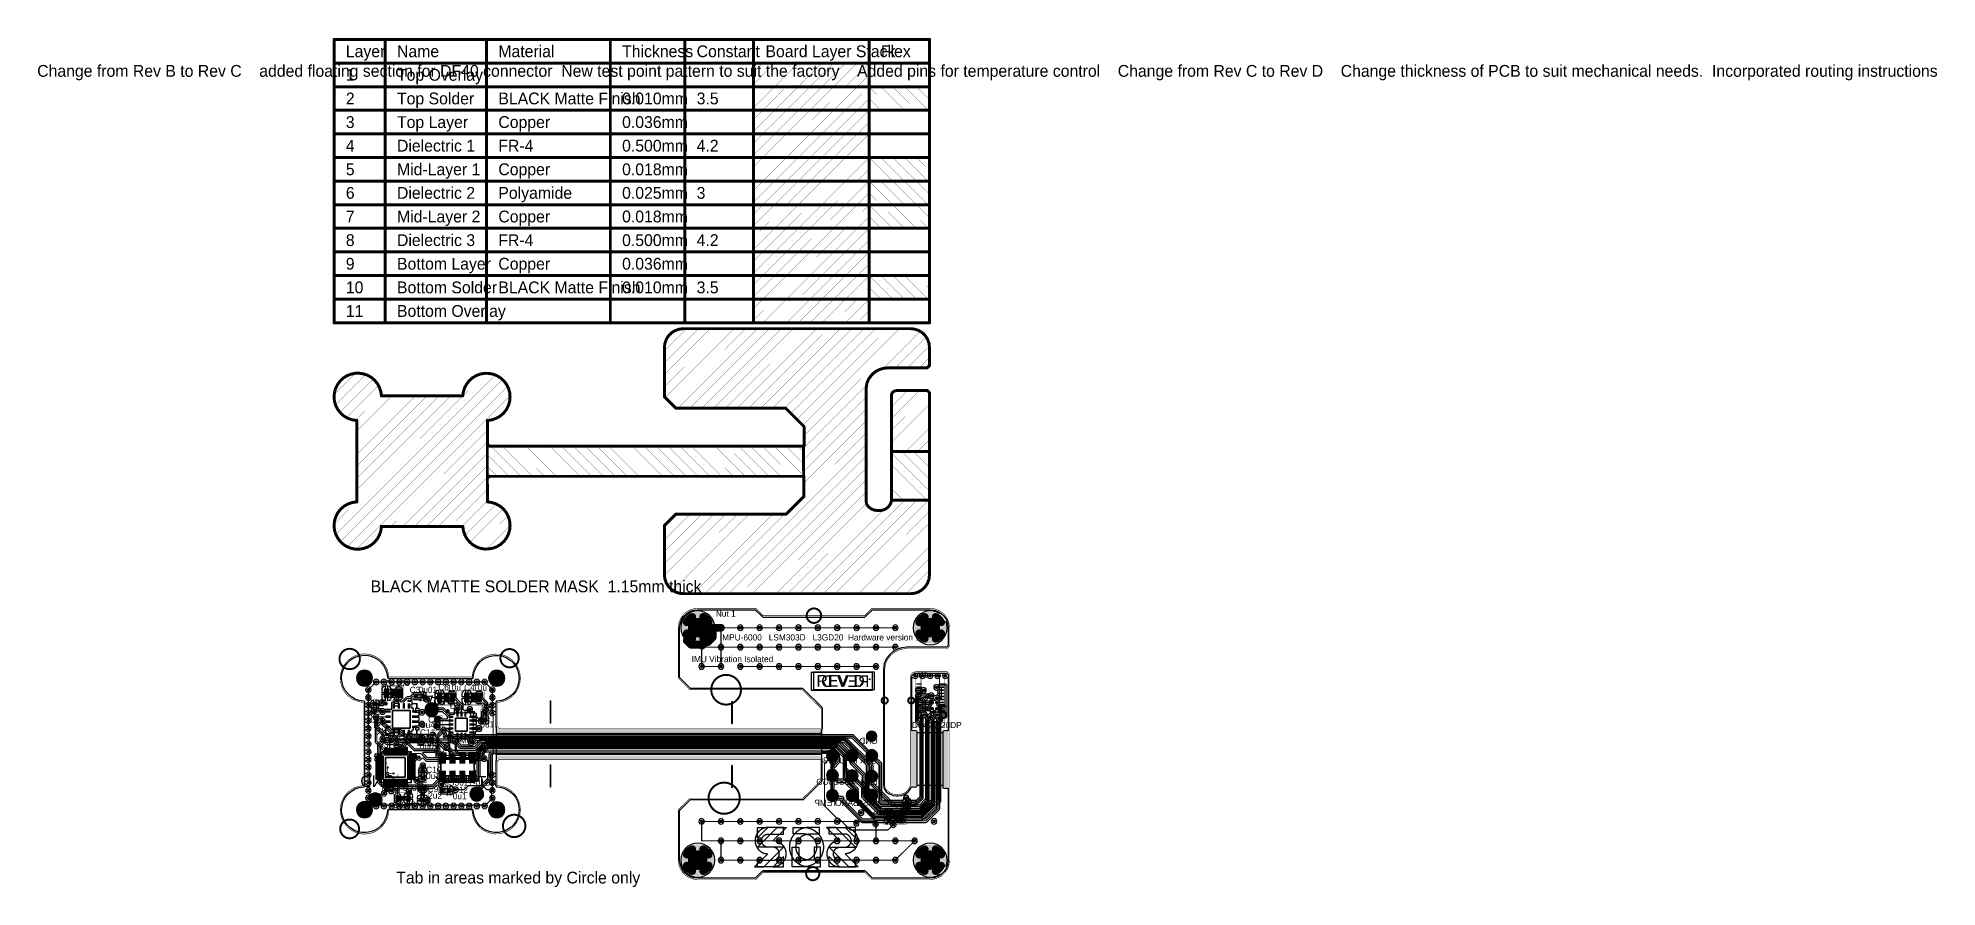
# Model space of a CAD drawing. Extents: x 17 to 262, y 47 to 156.
import ezdxf

# ---------------------------------------------------------------- set-up
doc = ezdxf.new("R2010")
doc.units = 0
doc.layers.get('0').update_dxf_attribs({"linetype": 'CONTINUOUS'})
for name, color, linetype in [('BOTTOMLAYER', 5, 'CONTINUOUS'), ('BOTTOMOVERLAY', 54, 'CONTINUOUS'), ('BOTTOMSOLDER', 6, 'CONTINUOUS'), ('KEEPOUTLAYER', 6, 'CONTINUOUS'), ('MECHANICAL1', 6, 'CONTINUOUS'), ('MECHANICAL13', 56, 'CONTINUOUS'), ('MECHANICAL15', 56, 'CONTINUOUS'), ('MECHANICAL16', 56, 'CONTINUOUS'), ('MIDLAYER1', 16, 'CONTINUOUS'), ('MIDLAYER2', 76, 'CONTINUOUS'), ('MULTILAYER', 9, 'CONTINUOUS'), ('PADHOLELAYER', 156, 'CONTINUOUS'), ('TOPLAYER', 1, 'CONTINUOUS'), ('TOPOVERLAY', 2, 'CONTINUOUS'), ('TOPPASTE', 8, 'CONTINUOUS'), ('TOPSOLDER', 216, 'CONTINUOUS'), ('VIAHOLELAYER', 16, 'CONTINUOUS')]:
    doc.layers.add(name, color=color, linetype=linetype)

msp = doc.modelspace()

# ---------------------------------------------------------------- texts
at = {"layer": 'BOTTOMLAYER', "text_generation_flag": 2}
msp.add_text('REV D', height=1.524, dxfattribs=at).set_placement((124.16, 72.34))
at = {"layer": 'BOTTOMOVERLAY', "text_generation_flag": 2}
for s, height, p in [('3.3v', 1.524, (70.69, 70.1)), ('GND', 0.8, (125.22, 65)), ('3v3', 0.8, (119.9, 62.48)), ('MPU', 0.8, (122.63, 62.48)), ('SCK', 0.8, (125.13, 62.48)), ('GND', 1.524, (62.99, 59.44)), ('T^M^J', 1.524, (74.73, 59.35)), ('L3GD', 0.8, (120.1, 59.73)), ('MOSI', 0.8, (122.68, 59.73)), ('LSM', 0.8, (125.22, 59.73)), ('TEMP', 0.8, (120.02, 57)), ('BARO', 0.8, (122.75, 57)), ('MISO', 0.8, (125.22, 57))]:
    msp.add_text(s, height=height, dxfattribs=at).set_placement(p)
at = {"layer": 'MECHANICAL16'}
for s, height, p in [('Layer', 1.524, (56.59, 153.66)), ('Name', 1.524, (63.19, 153.66)), ('Material', 1.524, (76.27, 153.66)), ('Thickness', 1.524, (92.24, 153.66)), ('Constant', 1.524, (101.86, 153.66)), ('Board Layer Stack', 1.524, (110.74, 153.66)), ('Flex', 1.524, (125.64, 153.66)), ('Change from Rev B to Rev C^M^J^M^Jadded floating section for DF40 connector^M^JNew test point pattern to suit the factory^M^J^M^JAdded pins for temperature control^M^J^M^JChange from Rev C to Rev D^M^J^M^JChange thickness of PCB to suit mechanical needs.^M^JIncorporated routing instructions', 1.524, (16.76, 151.13)), ('1', 1.52, (56.59, 150.62)), ('Top Overlay', 1.524, (63.19, 150.62)), ('2', 1.52, (56.59, 147.57)), ('Top Solder', 1.524, (63.19, 147.57)), ('BLACK Matte Finish', 1.524, (76.27, 147.57)), ('0.010mm', 1.524, (92.24, 147.57)), ('3.5', 1.524, (101.86, 147.57)), ('3', 1.52, (56.59, 144.52)), ('Top Layer', 1.524, (63.19, 144.52)), ('Copper', 1.524, (76.27, 144.52)), ('0.036mm', 1.524, (92.24, 144.52)), ('4', 1.52, (56.59, 141.47)), ('Dielectric 1', 1.524, (63.19, 141.47)), ('FR-4', 1.524, (76.27, 141.47)), ('0.500mm', 1.524, (92.24, 141.47)), ('4.2', 1.524, (101.86, 141.47)), ('5', 1.52, (56.59, 138.42)), ('Mid-Layer 1', 1.524, (63.19, 138.42)), ('Copper', 1.524, (76.27, 138.42)), ('0.018mm', 1.524, (92.24, 138.42)), ('6', 1.52, (56.59, 135.38)), ('Dielectric 2', 1.524, (63.19, 135.38)), ('Polyamide', 1.524, (76.27, 135.38)), ('0.025mm', 1.524, (92.24, 135.38)), ('3', 1.52, (101.86, 135.38)), ('7', 1.52, (56.59, 132.33)), ('Mid-Layer 2', 1.524, (63.19, 132.33)), ('Copper', 1.524, (76.27, 132.33)), ('0.018mm', 1.524, (92.24, 132.33)), ('8', 1.52, (56.59, 129.28)), ('Dielectric 3', 1.524, (63.19, 129.28)), ('FR-4', 1.524, (76.27, 129.28)), ('0.500mm', 1.524, (92.24, 129.28)), ('4.2', 1.524, (101.86, 129.28)), ('9', 1.52, (56.59, 126.23)), ('Bottom Layer', 1.524, (63.19, 126.23)), ('Copper', 1.524, (76.27, 126.23)), ('0.036mm', 1.524, (92.24, 126.23)), ('10', 1.524, (56.59, 123.18)), ('Bottom Solder', 1.524, (63.19, 123.18)), ('BLACK Matte Finish', 1.524, (76.27, 123.18)), ('0.010mm', 1.524, (92.24, 123.18)), ('3.5', 1.524, (101.86, 123.18)), ('11', 1.524, (56.59, 120.14)), ('Bottom Overlay', 1.524, (63.19, 120.14)), ('BLACK MATTE SOLDER MASK^M^J1.15mm thick', 1.524, (59.79, 84.58)), ('Tab in areas marked by Circle only', 1.524, (63.09, 46.99))]:
    msp.add_text(s, height=height, dxfattribs=at).set_placement(p)
at = {"layer": 'TOPLAYER'}
msp.add_text('REV D', height=1.524, dxfattribs=at).set_placement((117.32, 72.39))
at = {"layer": 'TOPOVERLAY'}
for s, p in [('Nut 1', (104.34, 81.43)), ('MPU-6000   LSM303D   L3GD20  Hardware version 1.2', (105.16, 78.36)), ('IMU Vibration Isolated', (101.22, 75.56)), ('P1', (130.43, 73.56)), ('C1', (61.71, 72.45)), ('10u', (63, 72.47)), ('C3', (64.82, 71.59)), ('0u01', (65.99, 71.59)), ('C6', (68.52, 71.92)), ('10u', (69.66, 71.88)), ('C4', (71.85, 71.89)), ('10u', (73.03, 71.88)), ('C2', (59.78, 68.43)), ('U2', (70, 69.51)), ('C5', (74.05, 69.32)), ('0u1', (59.77, 67.74)), ('U1', (60.25, 66.22)), ('L3GD20', (62.25, 65.38)), ('C11', (66.15, 66.09)), ('0u47', (66.29, 67.06)), ('C7', (67.2, 67.77)), ('0u1', (73.95, 67.13)), ('DF40C-20DP', (129.64, 67.04)), ('U3', (60.73, 64.52)), ('0u01', (66.14, 64.33)), ('U4', (68.61, 63.93)), ('LSM303D', (70, 65.1)), ('0u1', (66.94, 60.47)), ('C10', (66.95, 61.26)), ('MPU-6000', (61.21, 58.93)), ('C9', (67.15, 58.78)), ('MS5611-01BA', (69, 59.63)), ('C12', (70.39, 58.67)), ('C8', (62.64, 56.74)), ('2u2', (63.8, 56.77)), ('2u2', (67.22, 57.95)), ('0u1', (70.39, 57.86)), ('C14', (127.26, 56.79)), ('C13', (124.59, 55.52))]:
    msp.add_text(s, height=0.8, dxfattribs=at).set_placement(p)

# ---------------------------------------------------------------- blocks, each defined once
blk = doc.blocks.new('3DR_SMALL_B_1')
at = {"layer": 'BOTTOMOVERLAY'}
for p, q in [((-3.98, 2.53), (-5.97, 2.53)), ((-5.97, 2.53), (-5.97, 1.68)), ((-3.97, 2.53), (-3.98, 2.53)), ((-3.98, 2.53), (-3.98, 2.53)), ((-3.95, 2.53), (-3.97, 2.53)), ((-3.93, 2.53), (-3.95, 2.53)), ((-3.91, 2.53), (-3.93, 2.53)), ((-3.89, 2.53), (-3.91, 2.53)), ((-3.88, 2.53), (-3.89, 2.53)), ((-3.86, 2.53), (-3.88, 2.53)), ((-3.84, 2.53), (-3.86, 2.53)), ((-3.82, 2.53), (-3.84, 2.53)), ((-3.81, 2.52), (-3.82, 2.53)), ((-3.79, 2.52), (-3.81, 2.52)), ((-3.77, 2.52), (-3.79, 2.52)), ((-3.75, 2.52), (-3.77, 2.52)), ((-3.74, 2.51), (-3.75, 2.52)), ((-3.72, 2.51), (-3.74, 2.51)), ((-3.7, 2.51), (-3.72, 2.51)), ((-3.68, 2.51), (-3.7, 2.51)), ((-3.66, 2.5), (-3.68, 2.51)), ((-3.65, 2.5), (-3.66, 2.5)), ((-3.63, 2.5), (-3.65, 2.5)), ((-3.61, 2.49), (-3.63, 2.5)), ((-3.6, 2.49), (-3.61, 2.49)), ((-3.58, 2.48), (-3.6, 2.49)), ((-3.56, 2.48), (-3.58, 2.48)), ((-3.54, 2.48), (-3.56, 2.48)), ((-3.53, 2.47), (-3.54, 2.48)), ((-3.51, 2.47), (-3.53, 2.47)), ((-3.49, 2.46), (-3.51, 2.47)), ((-3.47, 2.46), (-3.49, 2.46)), ((-3.46, 2.45), (-3.47, 2.46)), ((0.01, 2.51), (-1.48, 2.51)), ((-1.48, 2.51), (-1.48, 1.66)), ((0.03, 2.51), (0.01, 2.51)), ((0.01, 2.51), (0.01, 2.51)), ((0.05, 2.51), (0.03, 2.51)), ((0.07, 2.51), (0.05, 2.51)), ((0.09, 2.51), (0.07, 2.51)), ((0.12, 2.51), (0.09, 2.51)), ((0.14, 2.51), (0.12, 2.51)), ((0.16, 2.51), (0.14, 2.51)), ((0.18, 2.51), (0.16, 2.51)), ((0.2, 2.51), (0.18, 2.51)), ((0.23, 2.51), (0.2, 2.51)), ((0.25, 2.5), (0.23, 2.51)), ((0.27, 2.5), (0.25, 2.5)), ((0.29, 2.5), (0.27, 2.5)), ((0.31, 2.5), (0.29, 2.5)), ((0.33, 2.49), (0.31, 2.5)), ((0.36, 2.49), (0.33, 2.49)), ((0.38, 2.49), (0.36, 2.49)), ((0.4, 2.48), (0.38, 2.49)), ((0.42, 2.48), (0.4, 2.48)), ((0.44, 2.48), (0.42, 2.48)), ((0.46, 2.47), (0.44, 2.48)), ((0.49, 2.47), (0.46, 2.47)), ((0.51, 2.46), (0.49, 2.47)), ((0.53, 2.46), (0.51, 2.46)), ((0.55, 2.46), (0.53, 2.46)), ((0.57, 2.45), (0.55, 2.46)), ((0.59, 2.45), (0.57, 2.45)), ((5.83, 2.53), (3.29, -0.01)), ((5.35, 0.84), (7.04, 2.53)), ((7.04, 2.53), (5.83, 2.53)), ((-5.97, 1.68), (-3.98, 1.68)), ((-3.98, 1.68), (-3.98, 1.68)), ((-3.98, 1.68), (-3.98, 1.68)), ((-3.98, 1.68), (-3.97, 1.68)), ((-3.97, 1.68), (-3.96, 1.68)), ((-3.96, 1.68), (-3.94, 1.68)), ((-3.94, 1.68), (-3.93, 1.68)), ((-3.93, 1.68), (-3.92, 1.68)), ((-3.92, 1.68), (-3.91, 1.68)), ((-3.91, 1.68), (-3.89, 1.68)), ((-3.89, 1.68), (-3.88, 1.68)), ((-3.88, 1.68), (-3.87, 1.67)), ((-3.87, 1.67), (-3.86, 1.67)), ((-3.86, 1.67), (-3.84, 1.67)), ((-3.84, 1.67), (-3.83, 1.67)), ((-3.83, 1.67), (-3.82, 1.67)), ((-3.82, 0), (-3.83, 0)), ((-3.82, 1.67), (-3.81, 1.66)), ((-3.81, 0), (-3.82, 0)), ((-3.81, 1.66), (-3.8, 1.66)), ((-3.8, 0.01), (-3.81, 0)), ((-3.8, 1.66), (-3.78, 1.66)), ((-3.78, 0.01), (-3.8, 0.01)), ((-3.78, 1.66), (-3.77, 1.66)), ((-3.77, 0.01), (-3.78, 0.01)), ((-3.77, 1.66), (-3.76, 1.65)), ((-3.76, 0.02), (-3.77, 0.01)), ((-3.76, 1.65), (-3.75, 1.65)), ((-3.75, 0.02), (-3.76, 0.02)), ((-3.75, 1.65), (-3.73, 1.64)), ((-3.73, 0.02), (-3.75, 0.02)), ((-3.73, 1.64), (-3.72, 1.64)), ((-3.72, 0.03), (-3.73, 0.02)), ((-3.72, 1.64), (-3.71, 1.64)), ((-3.71, 0.03), (-3.72, 0.03)), ((-3.71, 1.64), (-3.7, 1.63)), ((-3.7, 0.03), (-3.71, 0.03)), ((-3.7, 1.63), (-3.69, 1.63)), ((-3.69, 0.04), (-3.7, 0.03)), ((-3.69, 1.63), (-3.68, 1.62)), ((-3.68, 0.04), (-3.69, 0.04)), ((-3.68, 1.62), (-3.66, 1.62)), ((-3.66, 0.05), (-3.68, 0.04)), ((-3.66, 1.62), (-3.65, 1.61)), ((-3.65, 0.05), (-3.66, 0.05)), ((-3.65, 1.61), (-3.64, 1.61)), ((-3.64, 0.06), (-3.65, 0.05)), ((-3.64, 1.61), (-3.63, 1.6)), ((-3.63, 0.06), (-3.64, 0.06)), ((-3.63, 1.6), (-3.62, 1.6)), ((-3.62, 0.07), (-3.63, 0.06)), ((-3.62, 1.6), (-3.61, 1.59)), ((-3.61, 0.07), (-3.62, 0.07)), ((-3.61, 1.59), (-3.59, 1.59)), ((-3.59, 0.08), (-3.61, 0.07)), ((-3.59, 1.59), (-3.58, 1.58)), ((-3.58, 0.09), (-3.59, 0.08)), ((-3.58, 1.58), (-3.57, 1.58)), ((-3.57, 0.09), (-3.58, 0.09)), ((-3.57, 1.58), (-3.56, 1.57)), ((-3.56, 0.1), (-3.57, 0.09)), ((-3.56, 1.57), (-3.55, 1.56)), ((-3.55, 0.1), (-3.56, 0.1)), ((-3.55, 1.56), (-3.54, 1.56)), ((-3.54, 0.11), (-3.55, 0.1)), ((-3.54, 1.56), (-3.53, 1.55)), ((-3.53, 0.12), (-3.54, 0.11)), ((-3.53, 1.55), (-3.52, 1.54)), ((-3.52, 0.12), (-3.53, 0.12)), ((-3.52, 1.54), (-3.51, 1.54)), ((-3.51, 0.13), (-3.52, 0.12)), ((-3.51, 1.54), (-3.5, 1.53)), ((-3.5, 0.14), (-3.51, 0.13)), ((-3.5, 1.53), (-3.49, 1.52)), ((-3.49, 0.14), (-3.5, 0.14)), ((-3.49, 1.52), (-3.48, 1.52)), ((-3.48, 0.15), (-3.49, 0.14)), ((-3.48, 1.52), (-3.47, 1.51)), ((-3.47, 0.16), (-3.48, 0.15)), ((-3.47, 1.51), (-3.46, 1.5)), ((-3.46, 0.17), (-3.47, 0.16)), ((-3.44, 2.44), (-3.46, 2.45)), ((-3.46, 1.5), (-3.45, 1.49)), ((-3.45, 0.18), (-3.46, 0.17)), ((-3.45, 1.49), (-3.44, 1.48)), ((-3.44, 0.18), (-3.45, 0.18)), ((-3.42, 2.44), (-3.44, 2.44)), ((-3.44, 1.48), (-3.43, 1.48)), ((-3.43, 0.19), (-3.44, 0.18)), ((-3.43, 1.48), (-3.42, 1.47)), ((-3.42, 0.2), (-3.43, 0.19)), ((-3.41, 2.43), (-3.42, 2.44)), ((-3.42, 1.47), (-3.41, 1.46)), ((-3.41, 0.21), (-3.42, 0.2)), ((-3.39, 2.43), (-3.41, 2.43)), ((-3.41, 1.46), (-3.4, 1.45)), ((-3.4, 0.22), (-3.41, 0.21)), ((-3.4, 1.45), (-3.39, 1.44)), ((-3.39, 0.23), (-3.4, 0.22)), ((-3.37, 2.42), (-3.39, 2.43)), ((-3.39, 1.44), (-3.38, 1.43)), ((-3.38, 0.23), (-3.39, 0.23)), ((-3.38, 1.43), (-3.37, 1.42)), ((-3.37, 0.24), (-3.38, 0.23)), ((-3.36, 2.41), (-3.37, 2.42)), ((-3.37, 1.42), (-3.36, 1.42)), ((-3.36, 0.25), (-3.37, 0.24)), ((-3.34, 2.41), (-3.36, 2.41)), ((-3.36, 1.42), (-3.36, 1.41)), ((-3.36, 1.41), (-3.35, 1.4)), ((-3.35, 0.27), (-3.36, 0.26)), ((-3.36, 0.26), (-3.36, 0.25)), ((-3.35, 1.4), (-3.34, 1.39)), ((-3.34, 0.28), (-3.35, 0.27)), ((-3.32, 2.4), (-3.34, 2.41)), ((-3.34, 1.39), (-3.33, 1.38)), ((-3.33, 0.29), (-3.34, 0.28)), ((-3.33, 1.38), (-3.32, 1.37)), ((-3.32, 0.3), (-3.33, 0.29)), ((-3.31, 2.39), (-3.32, 2.4)), ((-3.32, 1.37), (-3.32, 1.36)), ((-3.32, 1.36), (-3.31, 1.35)), ((-3.31, 0.32), (-3.32, 0.31)), ((-3.32, 0.31), (-3.32, 0.3)), ((-3.29, 2.39), (-3.31, 2.39)), ((-3.31, 1.35), (-3.3, 1.34)), ((-3.3, 0.33), (-3.31, 0.32)), ((-3.3, 1.34), (-3.29, 1.33)), ((-3.29, 0.34), (-3.3, 0.33)), ((-3.28, 2.38), (-3.29, 2.39)), ((-3.29, 1.33), (-3.29, 1.32)), ((-3.29, 1.32), (-3.28, 1.31)), ((-3.28, 0.36), (-3.29, 0.35)), ((-3.29, 0.35), (-3.29, 0.34)), ((-3.26, 2.37), (-3.28, 2.38)), ((-3.28, 1.31), (-3.27, 1.3)), ((-3.27, 0.37), (-3.28, 0.36)), ((-3.27, 1.3), (-3.26, 1.29)), ((-3.26, 0.38), (-3.27, 0.37)), ((-3.24, 2.36), (-3.26, 2.37)), ((-3.26, 1.29), (-3.26, 1.28)), ((-3.26, 1.28), (-3.25, 1.26)), ((-3.25, 0.4), (-3.26, 0.39)), ((-3.26, 0.39), (-3.26, 0.38)), ((-3.25, 1.26), (-3.25, 1.25)), ((-3.25, 1.25), (-3.24, 1.24)), ((-3.24, 0.42), (-3.25, 0.41)), ((-3.25, 0.41), (-3.25, 0.4)), ((-3.23, 2.36), (-3.24, 2.36)), ((-3.24, 1.24), (-3.23, 1.23)), ((-3.23, 0.44), (-3.24, 0.42)), ((-3.21, 2.35), (-3.23, 2.36)), ((-3.23, 1.23), (-3.23, 1.22)), ((-3.23, 1.22), (-3.22, 1.21)), ((-3.22, 0.46), (-3.23, 0.45)), ((-3.23, 0.45), (-3.23, 0.44)), ((-3.22, 1.21), (-3.22, 1.2)), ((-3.22, 1.2), (-3.21, 1.19)), ((-3.21, 0.48), (-3.22, 0.47)), ((-3.22, 0.47), (-3.22, 0.46)), ((-3.2, 2.34), (-3.21, 2.35)), ((-3.21, 1.19), (-3.21, 1.18)), ((-3.21, 1.18), (-3.2, 1.16)), ((-3.2, 0.5), (-3.21, 0.49)), ((-3.21, 0.49), (-3.21, 0.48)), ((-3.18, 2.33), (-3.2, 2.34)), ((-3.2, 1.16), (-3.2, 1.15)), ((-3.2, 1.15), (-3.19, 1.14)), ((-3.19, 0.53), (-3.2, 0.52)), ((-3.2, 0.52), (-3.2, 0.5)), ((-3.19, 1.14), (-3.19, 1.13)), ((-3.19, 1.13), (-3.18, 1.12)), ((-3.18, 0.55), (-3.19, 0.54)), ((-3.19, 0.54), (-3.19, 0.53)), ((-3.16, 2.32), (-3.18, 2.33)), ((-3.18, 1.12), (-3.18, 1.1)), ((-3.18, 1.1), (-3.17, 1.09)), ((-3.17, 0.57), (-3.18, 0.56)), ((-3.18, 0.56), (-3.18, 0.55)), ((-3.17, 1.09), (-3.17, 1.08)), ((-3.17, 1.08), (-3.17, 1.07)), ((-3.17, 1.07), (-3.16, 1.06)), ((-3.16, 0.61), (-3.17, 0.6)), ((-3.17, 0.6), (-3.17, 0.59)), ((-3.17, 0.59), (-3.17, 0.57)), ((-3.15, 2.31), (-3.16, 2.32)), ((-3.16, 1.06), (-3.16, 1.04)), ((-3.16, 1.04), (-3.16, 1.03)), ((-3.16, 1.03), (-3.15, 1.02)), ((-3.15, 0.65), (-3.16, 0.64)), ((-3.16, 0.64), (-3.16, 0.62)), ((-3.16, 0.62), (-3.16, 0.61)), ((-3.13, 2.31), (-3.15, 2.31)), ((-3.15, 1.02), (-3.15, 1.01)), ((-3.15, 1.01), (-3.15, 1)), ((-3.15, 1), (-3.15, 0.98)), ((-3.15, 0.98), (-3.14, 0.97)), ((-3.14, 0.7), (-3.15, 0.68)), ((-3.15, 0.68), (-3.15, 0.67)), ((-3.15, 0.67), (-3.15, 0.66)), ((-3.15, 0.66), (-3.15, 0.65)), ((-3.14, 0.97), (-3.14, 0.96)), ((-3.14, 0.96), (-3.14, 0.95)), ((-3.14, 0.95), (-3.14, 0.93)), ((-3.14, 0.93), (-3.14, 0.92)), ((-3.14, 0.92), (-3.14, 0.91)), ((-3.14, 0.91), (-3.14, 0.9)), ((-3.14, 0.9), (-3.14, 0.88)), ((-3.14, 0.88), (-3.13, 0.87)), ((-3.13, 0.8), (-3.14, 0.78)), ((-3.14, 0.78), (-3.14, 0.77)), ((-3.14, 0.77), (-3.14, 0.76)), ((-3.14, 0.76), (-3.14, 0.75)), ((-3.14, 0.75), (-3.14, 0.73)), ((-3.14, 0.73), (-3.14, 0.72)), ((-3.14, 0.72), (-3.14, 0.71)), ((-3.14, 0.71), (-3.14, 0.7)), ((-3.12, 2.3), (-3.13, 2.31)), ((-3.13, 0.87), (-3.13, 0.86)), ((-3.13, 0.86), (-3.13, 0.85)), ((-3.13, 0.85), (-3.13, 0.83)), ((-3.13, 0.83), (-3.13, 0.83)), ((-3.13, 0.83), (-3.13, 0.83)), ((-3.13, 0.83), (-3.13, 0.83)), ((-3.13, 0.83), (-3.13, 0.83)), ((-3.13, 0.83), (-3.13, 0.82)), ((-3.13, 0.82), (-3.13, 0.81)), ((-3.13, 0.81), (-3.13, 0.8)), ((-3.1, 2.29), (-3.12, 2.3)), ((-3.09, 2.28), (-3.1, 2.29)), ((-3.07, 2.27), (-3.09, 2.28)), ((-3.06, 2.26), (-3.07, 2.27)), ((-3.04, 2.25), (-3.06, 2.26)), ((-3.03, 2.24), (-3.04, 2.25)), ((-3.01, 2.23), (-3.03, 2.24)), ((-3, 2.22), (-3.01, 2.23)), ((-2.98, 2.21), (-3, 2.22)), ((-2.97, 2.2), (-2.98, 2.21)), ((-2.96, 2.19), (-2.97, 2.2)), ((-2.94, 2.18), (-2.96, 2.19)), ((-2.93, 2.17), (-2.94, 2.18)), ((-2.91, 2.15), (-2.93, 2.17)), ((-2.9, 2.14), (-2.91, 2.15)), ((-2.89, 2.13), (-2.9, 2.14)), ((-2.87, 2.12), (-2.89, 2.13)), ((-2.86, 2.11), (-2.87, 2.12)), ((-2.85, 2.1), (-2.86, 2.11)), ((-2.83, 2.08), (-2.85, 2.1)), ((-2.82, 2.07), (-2.83, 2.08)), ((-2.81, 2.06), (-2.82, 2.07)), ((-2.79, 2.05), (-2.81, 2.06)), ((-2.78, 2.03), (-2.79, 2.05)), ((-2.77, 2.02), (-2.78, 2.03)), ((-2.76, 2.01), (-2.77, 2.02)), ((-2.74, 2), (-2.76, 2.01)), ((-2.73, 1.98), (-2.74, 2)), ((-2.72, 1.97), (-2.73, 1.98)), ((-2.71, 1.96), (-2.72, 1.97)), ((-2.7, 1.94), (-2.71, 1.96)), ((-2.68, 1.93), (-2.7, 1.94)), ((-2.67, 1.92), (-2.68, 1.93)), ((-2.66, 1.9), (-2.67, 1.92)), ((-2.65, 1.89), (-2.66, 1.9)), ((-2.64, 1.87), (-2.65, 1.89)), ((-2.63, 1.86), (-2.64, 1.87)), ((-2.62, 1.85), (-2.63, 1.86)), ((-2.61, 1.83), (-2.62, 1.85)), ((-2.6, 1.82), (-2.61, 1.83)), ((-2.59, 1.8), (-2.6, 1.82)), ((-2.58, 1.79), (-2.59, 1.8)), ((-2.57, 1.77), (-2.58, 1.79)), ((-2.56, 1.76), (-2.57, 1.77)), ((-2.55, 1.74), (-2.56, 1.76)), ((-2.54, 1.73), (-2.55, 1.74)), ((-2.53, 1.71), (-2.54, 1.73)), ((-2.52, 1.7), (-2.53, 1.71)), ((-2.51, 1.68), (-2.52, 1.7)), ((-2.5, 1.67), (-2.51, 1.68)), ((-2.51, -0.01), (-2.5, 0)), ((-2.49, 1.65), (-2.5, 1.67)), ((-2.5, 0), (-2.49, 0.02)), ((-2.48, 1.64), (-2.49, 1.65)), ((-2.49, 0.02), (-2.48, 0.03)), ((-2.48, 1.62), (-2.48, 1.64)), ((-2.47, 1.6), (-2.48, 1.62)), ((-2.48, 0.05), (-2.47, 0.06)), ((-2.48, 0.03), (-2.48, 0.05)), ((-2.46, 1.59), (-2.47, 1.6)), ((-2.47, 0.06), (-2.46, 0.08)), ((-2.45, 1.57), (-2.46, 1.59)), ((-2.46, 0.08), (-2.45, 0.1)), ((-2.44, 1.56), (-2.45, 1.57)), ((-2.45, 0.1), (-2.44, 0.11)), ((-2.44, 1.54), (-2.44, 1.56)), ((-2.43, 1.52), (-2.44, 1.54)), ((-2.44, 0.13), (-2.43, 0.14)), ((-2.44, 0.11), (-2.44, 0.13)), ((-2.42, 1.51), (-2.43, 1.52)), ((-2.43, 0.14), (-2.42, 0.16)), ((-2.42, 1.49), (-2.42, 1.51)), ((-2.41, 1.47), (-2.42, 1.49)), ((-2.42, 0.18), (-2.41, 0.19)), ((-2.42, 0.16), (-2.42, 0.18)), ((-2.4, 1.46), (-2.41, 1.47)), ((-2.41, 0.19), (-2.4, 0.21)), ((-2.4, 1.44), (-2.4, 1.46)), ((-2.39, 1.42), (-2.4, 1.44)), ((-2.4, 0.23), (-2.39, 0.24)), ((-2.4, 0.21), (-2.4, 0.23)), ((-2.38, 1.41), (-2.39, 1.42)), ((-2.39, 0.24), (-2.38, 0.26)), ((-2.38, 1.39), (-2.38, 1.41)), ((-2.37, 1.37), (-2.38, 1.39)), ((-2.38, 0.28), (-2.37, 0.29)), ((-2.38, 0.26), (-2.38, 0.28)), ((-2.37, 1.36), (-2.37, 1.37)), ((-2.36, 1.34), (-2.37, 1.36)), ((-2.37, 0.31), (-2.36, 0.33)), ((-2.37, 0.29), (-2.37, 0.31)), ((-2.36, 1.32), (-2.36, 1.34)), ((-2.35, 1.31), (-2.36, 1.32)), ((-2.36, 0.34), (-2.35, 0.36)), ((-2.36, 0.33), (-2.36, 0.34)), ((-2.35, 1.29), (-2.35, 1.31)), ((-2.34, 1.27), (-2.35, 1.29)), ((-2.35, 0.38), (-2.34, 0.4)), ((-2.35, 0.36), (-2.35, 0.38)), ((-2.34, 1.25), (-2.34, 1.27)), ((-2.33, 1.24), (-2.34, 1.25)), ((-2.34, 0.41), (-2.33, 0.43)), ((-2.34, 0.4), (-2.34, 0.41)), ((-2.33, 1.22), (-2.33, 1.24)), ((-2.32, 1.2), (-2.33, 1.22)), ((-2.33, 0.45), (-2.32, 0.46)), ((-2.33, 0.43), (-2.33, 0.45)), ((-2.32, 1.19), (-2.32, 1.2)), ((-2.32, 1.17), (-2.32, 1.19)), ((-2.31, 1.15), (-2.32, 1.17)), ((-2.32, 0.5), (-2.31, 0.52)), ((-2.32, 0.48), (-2.32, 0.5)), ((-2.32, 0.46), (-2.32, 0.48)), ((-2.31, 1.13), (-2.31, 1.15)), ((-2.31, 1.12), (-2.31, 1.13)), ((-2.3, 1.1), (-2.31, 1.12)), ((-2.31, 0.55), (-2.3, 0.57)), ((-2.31, 0.53), (-2.31, 0.55)), ((-2.31, 0.52), (-2.31, 0.53)), ((-2.3, 1.08), (-2.3, 1.1)), ((-2.3, 1.06), (-2.3, 1.08)), ((-2.3, 1.05), (-2.3, 1.06)), ((-2.29, 1.03), (-2.3, 1.05)), ((-2.3, 0.62), (-2.29, 0.64)), ((-2.3, 0.6), (-2.3, 0.62)), ((-2.3, 0.59), (-2.3, 0.6)), ((-2.3, 0.57), (-2.3, 0.59)), ((-2.29, 1.01), (-2.29, 1.03)), ((-2.29, 0.99), (-2.29, 1.01)), ((-2.29, 0.97), (-2.29, 0.99)), ((-2.29, 0.96), (-2.29, 0.97)), ((-2.29, 0.94), (-2.29, 0.96)), ((-2.28, 0.92), (-2.29, 0.94)), ((-2.29, 0.73), (-2.28, 0.75)), ((-2.29, 0.71), (-2.29, 0.73)), ((-2.29, 0.69), (-2.29, 0.71)), ((-2.29, 0.68), (-2.29, 0.69)), ((-2.29, 0.66), (-2.29, 0.68)), ((-2.29, 0.64), (-2.29, 0.66)), ((-2.28, 0.9), (-2.28, 0.92)), ((-2.28, 0.89), (-2.28, 0.9)), ((-2.28, 0.87), (-2.28, 0.89)), ((-2.28, 0.85), (-2.28, 0.87)), ((-2.28, 0.83), (-2.28, 0.85)), ((-2.28, 0.82), (-2.28, 0.83)), ((-2.28, 0.83), (-2.28, 0.83)), ((-2.28, 0.83), (-2.28, 0.83)), ((-2.28, 0.83), (-2.28, 0.83)), ((-2.28, 0.83), (-2.28, 0.83)), ((-2.28, 0.83), (-2.28, 0.83)), ((-2.28, 0.8), (-2.28, 0.82)), ((-2.28, 0.78), (-2.28, 0.8)), ((-2.28, 0.76), (-2.28, 0.78)), ((-2.28, 0.75), (-2.28, 0.76)), ((-1.48, 1.66), (-1.48, 1.66)), ((-1.48, 1.66), (-1.48, -0.01)), ((-0.63, -0.01), (-0.63, 1.66)), ((-0.63, 1.66), (-0.63, 1.66)), ((-0.63, 1.66), (-0.63, 1.66)), ((-0.63, 1.66), (-0.63, 1.66)), ((-0.63, 1.66), (-0.63, 1.66)), ((-0.63, 1.66), (0.01, 1.66)), ((0.01, 1.66), (0.01, 1.66)), ((0.01, 1.66), (0.01, 1.66)), ((0.01, 1.66), (0.01, 1.66)), ((0.01, 1.66), (0.02, 1.66)), ((0.02, 1.66), (0.04, 1.66)), ((0.04, 1.66), (0.06, 1.66)), ((0.06, 1.66), (0.08, 1.66)), ((0.08, 1.66), (0.1, 1.66)), ((0.1, 1.66), (0.11, 1.66)), ((0.11, 1.66), (0.13, 1.66)), ((0.13, 1.66), (0.15, 1.66)), ((0.15, 1.66), (0.17, 1.66)), ((0.17, 1.66), (0.18, 1.65)), ((0.18, 1.65), (0.2, 1.65)), ((0.2, 1.65), (0.22, 1.65)), ((0.22, 1.65), (0.24, 1.65)), ((0.24, 1.65), (0.25, 1.65)), ((0.25, 1.65), (0.27, 1.64)), ((0.27, 1.64), (0.29, 1.64)), ((0.29, 1.64), (0.31, 1.64)), ((0.31, 1.64), (0.32, 1.63)), ((0.32, 1.63), (0.34, 1.63)), ((0.34, 1.63), (0.36, 1.63)), ((0.36, 1.63), (0.38, 1.62)), ((0.38, 1.62), (0.39, 1.62)), ((0.39, 1.62), (0.41, 1.61)), ((0.41, 1.61), (0.43, 1.61)), ((0.43, 1.61), (0.44, 1.61)), ((0.44, 1.61), (0.46, 1.6)), ((0.46, 1.6), (0.48, 1.6)), ((0.48, 1.6), (0.5, 1.59)), ((0.5, 1.59), (0.51, 1.59)), ((0.51, 1.59), (0.53, 1.58)), ((0.53, 1.58), (0.55, 1.57)), ((0.55, 1.57), (0.56, 1.57)), ((0.56, 1.57), (0.58, 1.56)), ((0.58, 1.56), (0.6, 1.56)), ((0.61, 2.44), (0.59, 2.45)), ((0.6, 1.56), (0.61, 1.55)), ((0.64, 2.44), (0.61, 2.44)), ((0.61, 1.55), (0.63, 1.54)), ((0.63, 1.54), (0.65, 1.54)), ((0.66, 2.43), (0.64, 2.44)), ((0.65, 1.54), (0.66, 1.53)), ((0.68, 2.42), (0.66, 2.43)), ((0.66, 1.53), (0.68, 1.52)), ((0.7, 2.42), (0.68, 2.42)), ((0.68, 1.52), (0.7, 1.52)), ((0.72, 2.41), (0.7, 2.42)), ((0.7, 1.52), (0.71, 1.51)), ((0.71, 1.51), (0.73, 1.5)), ((0.74, 2.41), (0.72, 2.41)), ((0.73, 1.5), (0.74, 1.49)), ((0.76, 2.4), (0.74, 2.41)), ((0.74, 1.49), (0.76, 1.49)), ((0.78, 2.39), (0.76, 2.4)), ((0.76, 1.49), (0.78, 1.48)), ((0.8, 2.39), (0.78, 2.39)), ((0.78, 1.48), (0.79, 1.47)), ((0.79, 1.47), (0.81, 1.46)), ((0.83, 2.38), (0.8, 2.39)), ((0.81, 1.46), (0.82, 1.45)), ((0.82, 1.45), (0.84, 1.45)), ((0.85, 2.37), (0.83, 2.38)), ((0.84, 1.45), (0.85, 1.44)), ((0.87, 2.36), (0.85, 2.37)), ((0.85, 1.44), (0.87, 1.43)), ((0.89, 2.36), (0.87, 2.36)), ((0.87, 1.43), (0.88, 1.42)), ((0.88, 1.42), (0.9, 1.41)), ((0.91, 2.35), (0.89, 2.36)), ((0.9, 1.41), (0.91, 1.4)), ((0.93, 2.34), (0.91, 2.35)), ((0.91, 1.4), (0.93, 1.39)), ((0.95, 2.33), (0.93, 2.34)), ((0.93, 1.39), (0.94, 1.38)), ((0.94, 1.38), (0.96, 1.37)), ((0.97, 2.33), (0.95, 2.33)), ((0.96, 1.37), (0.97, 1.36)), ((0.99, 2.32), (0.97, 2.33)), ((0.97, 1.36), (0.99, 1.35)), ((1.01, 2.31), (0.99, 2.32)), ((0.99, 1.35), (1, 1.34)), ((1, 1.34), (1.02, 1.33)), ((1.03, 2.3), (1.01, 2.31)), ((1.02, 1.33), (1.03, 1.32)), ((1.05, 2.29), (1.03, 2.3)), ((1.03, 1.32), (1.04, 1.31)), ((1.04, 1.31), (1.06, 1.3)), ((1.07, 2.28), (1.05, 2.29)), ((1.06, 1.3), (1.07, 1.29)), ((1.09, 2.27), (1.07, 2.28)), ((1.07, 1.29), (1.09, 1.28)), ((1.11, 2.26), (1.09, 2.27)), ((1.09, 1.28), (1.1, 1.26)), ((1.1, 1.26), (1.11, 1.25)), ((1.13, 2.25), (1.11, 2.26)), ((1.11, 1.25), (1.13, 1.24)), ((1.15, 2.24), (1.13, 2.25)), ((1.13, 1.24), (1.14, 1.23)), ((1.14, 1.23), (1.15, 1.22)), ((1.17, 2.23), (1.15, 2.24)), ((1.15, 1.22), (1.17, 1.2)), ((1.19, 2.22), (1.17, 2.23)), ((1.17, 1.2), (1.18, 1.19)), ((1.18, 1.19), (1.19, 1.18)), ((1.21, 2.21), (1.19, 2.22)), ((1.19, 1.18), (1.2, 1.17)), ((1.2, 1.17), (1.22, 1.16)), ((1.23, 2.2), (1.21, 2.21)), ((1.22, 1.16), (1.23, 1.14)), ((1.25, 2.19), (1.23, 2.2)), ((1.23, 1.14), (1.24, 1.13)), ((1.24, 1.13), (1.25, 1.12)), ((1.27, 2.18), (1.25, 2.19)), ((1.25, 1.12), (1.26, 1.1)), ((1.26, 1.1), (1.28, 1.09)), ((1.28, 2.17), (1.27, 2.18)), ((1.3, 2.16), (1.28, 2.17)), ((1.28, 1.09), (1.29, 1.08)), ((1.29, 1.08), (1.3, 1.06)), ((1.32, 2.15), (1.3, 2.16)), ((1.3, 1.06), (1.31, 1.05)), ((1.31, 1.05), (1.32, 1.04)), ((1.34, 2.14), (1.32, 2.15)), ((1.32, 1.04), (1.33, 1.02)), ((1.33, 1.02), (1.34, 1.01)), ((1.36, 2.12), (1.34, 2.14)), ((1.34, 1.01), (1.35, 0.99)), ((1.35, 0.99), (1.37, 0.98)), ((1.38, 2.11), (1.36, 2.12)), ((1.37, 0.98), (1.38, 0.97)), ((1.4, 2.1), (1.38, 2.11)), ((1.38, 0.97), (1.39, 0.95)), ((1.39, 0.95), (1.4, 0.94)), ((1.41, 2.09), (1.4, 2.1)), ((1.4, 0.94), (1.41, 0.92)), ((1.43, 2.08), (1.41, 2.09)), ((1.41, 0.92), (1.42, 0.91)), ((1.42, 0.91), (1.43, 0.89)), ((1.45, 2.06), (1.43, 2.08)), ((1.43, 0.89), (1.44, 0.88)), ((1.44, 0.88), (1.44, 0.86)), ((1.44, 0.86), (1.45, 0.85)), ((1.47, 2.05), (1.45, 2.06)), ((1.45, 0.85), (1.46, 0.83)), ((1.46, 0.83), (1.47, 0.82)), ((1.49, 2.04), (1.47, 2.05)), ((1.47, 0.82), (1.48, 0.8)), ((1.48, 0.8), (1.49, 0.79)), ((1.5, 2.03), (1.49, 2.04)), ((1.49, 0.79), (1.5, 0.77)), ((1.52, 2.01), (1.5, 2.03)), ((1.5, 0.77), (1.51, 0.76)), ((1.51, 0.76), (1.51, 0.74)), ((1.51, 0.74), (1.52, 0.72)), ((1.54, 2), (1.52, 2.01)), ((1.52, 0.72), (1.53, 0.71)), ((1.53, 0.71), (1.54, 0.69)), ((1.56, 1.99), (1.54, 2)), ((1.54, 0.69), (1.55, 0.68)), ((1.55, 0.68), (1.55, 0.66)), ((1.55, 0.66), (1.56, 0.64)), ((1.57, 1.97), (1.56, 1.99)), ((1.56, 0.64), (1.57, 0.63)), ((1.57, 0.63), (1.57, 0.61)), ((1.57, 0.61), (1.58, 0.59)), ((1.59, 1.96), (1.57, 1.97)), ((1.58, 0.59), (1.59, 0.58)), ((1.61, 1.95), (1.59, 1.96)), ((1.59, 0.58), (1.59, 0.56)), ((1.59, 0.56), (1.6, 0.54)), ((1.6, 0.54), (1.6, 0.53)), ((1.6, 0.53), (1.61, 0.51)), ((1.63, 1.93), (1.61, 1.95)), ((1.61, 0.51), (1.62, 0.49)), ((1.62, 0.49), (1.62, 0.48)), ((1.62, 0.48), (1.63, 0.46)), ((1.64, 1.92), (1.63, 1.93)), ((1.63, 0.46), (1.63, 0.44)), ((1.63, 0.44), (1.64, 0.43)), ((1.66, 1.9), (1.64, 1.92)), ((1.64, 0.43), (1.64, 0.41)), ((1.64, 0.41), (1.65, 0.39)), ((1.65, 0.39), (1.65, 0.37)), ((1.65, 0.37), (1.65, 0.36)), ((1.65, 0.36), (1.66, 0.34)), ((1.68, 1.89), (1.66, 1.9)), ((1.66, 0.34), (1.66, 0.32)), ((1.66, 0.32), (1.67, 0.31)), ((1.67, 0.31), (1.67, 0.29)), ((1.67, 0.29), (1.67, 0.27)), ((1.67, 0.27), (1.68, 0.25)), ((1.69, 1.87), (1.68, 1.89)), ((1.68, 0.25), (1.68, 0.24)), ((1.68, 0.24), (1.68, 0.22)), ((1.68, 0.22), (1.68, 0.2)), ((1.68, 0.2), (1.69, 0.18)), ((1.71, 1.86), (1.69, 1.87)), ((1.69, 0.18), (1.69, 0.17)), ((1.69, 0.17), (1.69, 0.15)), ((1.69, 0.15), (1.69, 0.13)), ((1.69, 0.13), (1.69, 0.11)), ((1.69, 0.11), (1.69, 0.1)), ((1.69, 0.1), (1.7, 0.08)), ((1.7, 0.08), (1.7, 0.06)), ((1.7, 0.06), (1.7, 0.04)), ((1.7, 0.04), (1.7, 0.02)), ((1.7, 0.02), (1.7, 0.01)), ((1.7, 0.01), (1.7, -0.01)), ((1.73, 1.85), (1.71, 1.86)), ((1.74, 1.83), (1.73, 1.85)), ((1.76, 1.82), (1.74, 1.83)), ((1.77, 1.8), (1.76, 1.82)), ((1.79, 1.78), (1.77, 1.8)), ((1.8, 1.77), (1.79, 1.78)), ((1.82, 1.75), (1.8, 1.77)), ((1.84, 1.74), (1.82, 1.75)), ((1.85, 1.72), (1.84, 1.74)), ((1.87, 1.71), (1.85, 1.72)), ((1.88, 1.69), (1.87, 1.71)), ((1.9, 1.67), (1.88, 1.69)), ((1.91, 1.66), (1.9, 1.67)), ((1.92, 1.64), (1.91, 1.66)), ((1.94, 1.62), (1.92, 1.64)), ((1.95, 1.61), (1.94, 1.62)), ((1.97, 1.59), (1.95, 1.61)), ((1.98, 1.57), (1.97, 1.59)), ((2, 1.56), (1.98, 1.57)), ((2.01, 1.54), (2, 1.56)), ((2.02, 1.52), (2.01, 1.54)), ((2.04, 1.5), (2.02, 1.52)), ((2.05, 1.49), (2.04, 1.5)), ((2.06, 1.47), (2.05, 1.49)), ((2.07, 1.45), (2.06, 1.47)), ((2.09, 1.43), (2.07, 1.45)), ((2.1, 1.42), (2.09, 1.43)), ((2.11, 1.4), (2.1, 1.42)), ((2.12, 1.38), (2.11, 1.4)), ((2.14, 1.36), (2.12, 1.38)), ((2.15, 1.34), (2.14, 1.36)), ((2.16, 1.32), (2.15, 1.34)), ((2.17, 1.31), (2.16, 1.32)), ((2.18, 1.29), (2.17, 1.31)), ((2.19, 1.27), (2.18, 1.29)), ((2.21, 1.25), (2.19, 1.27)), ((2.22, 1.23), (2.21, 1.25)), ((2.23, 1.21), (2.22, 1.23)), ((2.24, 1.19), (2.23, 1.21)), ((2.25, 1.17), (2.24, 1.19)), ((2.26, 1.15), (2.25, 1.17)), ((2.27, 1.13), (2.26, 1.15)), ((2.28, 1.11), (2.27, 1.13)), ((2.29, 1.09), (2.28, 1.11)), ((2.3, 1.07), (2.29, 1.09)), ((2.31, 1.05), (2.3, 1.07)), ((2.32, 1.03), (2.31, 1.05)), ((2.33, 1.01), (2.32, 1.03)), ((2.33, 0.99), (2.33, 1.01)), ((2.34, 0.97), (2.33, 0.99)), ((2.35, 0.95), (2.34, 0.97)), ((2.36, 0.93), (2.35, 0.95)), ((2.37, 0.91), (2.36, 0.93)), ((2.38, 0.89), (2.37, 0.91)), ((2.38, 0.87), (2.38, 0.89)), ((2.39, 0.85), (2.38, 0.87)), ((2.4, 0.83), (2.39, 0.85)), ((2.41, 0.81), (2.4, 0.83)), ((2.41, 0.79), (2.41, 0.81)), ((2.42, 0.77), (2.41, 0.79)), ((2.43, 0.75), (2.42, 0.77)), ((2.43, 0.73), (2.43, 0.75)), ((2.44, 0.71), (2.43, 0.73)), ((2.45, 0.69), (2.44, 0.71)), ((2.45, 0.66), (2.45, 0.69)), ((2.46, 0.64), (2.45, 0.66)), ((2.47, 0.62), (2.46, 0.64)), ((2.47, 0.6), (2.47, 0.62)), ((2.48, 0.58), (2.47, 0.6)), ((2.48, 0.56), (2.48, 0.58)), ((2.49, 0.54), (2.48, 0.56)), ((2.49, 0.51), (2.49, 0.54)), ((2.5, 0.49), (2.49, 0.51)), ((2.5, 0.47), (2.5, 0.49)), ((2.5, 0.45), (2.5, 0.47)), ((2.51, 0.43), (2.5, 0.45)), ((2.51, 0.41), (2.51, 0.43)), ((2.52, 0.39), (2.51, 0.41)), ((2.52, 0.36), (2.52, 0.39)), ((2.52, 0.34), (2.52, 0.36)), ((2.53, 0.32), (2.52, 0.34)), ((2.53, 0.3), (2.53, 0.32)), ((2.53, 0.28), (2.53, 0.3)), ((2.53, 0.26), (2.53, 0.28)), ((2.54, 0.23), (2.53, 0.26)), ((2.54, 0.21), (2.54, 0.23)), ((2.54, 0.19), (2.54, 0.21)), ((2.54, 0.17), (2.54, 0.19)), ((2.54, 0.15), (2.54, 0.17)), ((2.55, 0.12), (2.54, 0.15)), ((2.55, 0.1), (2.55, 0.12)), ((2.55, 0.08), (2.55, 0.1)), ((2.55, 0.06), (2.55, 0.08)), ((2.55, 0.04), (2.55, 0.06)), ((2.55, 0.01), (2.55, 0.04)), ((2.55, -0.01), (2.55, 0.01)), ((5.37, 0.84), (5.35, 0.84)), ((5.35, 0.84), (5.35, 0.84)), ((5.35, 0.84), (5.35, 0.84)), ((5.35, 0.84), (5.35, 0.84)), ((5.35, 0.84), (5.35, 0.84)), ((5.35, 0.84), (5.35, 0.84)), ((5.35, 0.84), (5.35, 0.84)), ((5.35, 0.84), (5.35, 0.84)), ((5.35, 0.84), (5.35, 0.84)), ((5.35, 0.84), (5.35, 0.84)), ((5.35, 0.84), (5.35, 0.84)), ((5.35, 0.84), (5.35, 0.84)), ((5.39, 0.84), (5.37, 0.84)), ((5.41, 0.84), (5.39, 0.84)), ((5.42, 0.84), (5.41, 0.84)), ((5.44, 0.83), (5.42, 0.84)), ((5.46, 0.83), (5.44, 0.83)), ((5.48, 0.83), (5.46, 0.83)), ((5.5, 0.83), (5.48, 0.83)), ((5.51, 0.83), (5.5, 0.83)), ((5.53, 0.82), (5.51, 0.83)), ((5.55, 0.82), (5.53, 0.82)), ((5.57, 0.82), (5.55, 0.82)), ((5.58, 0.82), (5.57, 0.82)), ((5.6, 0.81), (5.58, 0.82)), ((5.62, 0.81), (5.6, 0.81)), ((5.64, 0.81), (5.62, 0.81)), ((5.65, 0.8), (5.64, 0.81)), ((5.67, 0.8), (5.65, 0.8)), ((5.69, 0.79), (5.67, 0.8)), ((5.71, 0.79), (5.69, 0.79)), ((5.72, 0.78), (5.71, 0.79)), ((5.74, 0.78), (5.72, 0.78)), ((5.76, 0.77), (5.74, 0.78)), ((5.77, 0.77), (5.76, 0.77)), ((5.79, 0.76), (5.77, 0.77)), ((5.81, 0.76), (5.79, 0.76)), ((5.82, 0.75), (5.81, 0.76)), ((5.84, 0.75), (5.82, 0.75)), ((5.86, 0.74), (5.84, 0.75)), ((5.88, 0.74), (5.86, 0.74)), ((5.89, 0.73), (5.88, 0.74)), ((5.91, 0.72), (5.89, 0.73)), ((5.92, 0.72), (5.91, 0.72)), ((5.94, 0.71), (5.92, 0.72)), ((5.96, 0.7), (5.94, 0.71)), ((5.97, 0.7), (5.96, 0.7)), ((5.99, 0.69), (5.97, 0.7)), ((6.01, 0.68), (5.99, 0.69)), ((6.02, 0.67), (6.01, 0.68)), ((6.04, 0.66), (6.02, 0.67)), ((6.05, 0.66), (6.04, 0.66)), ((6.07, 0.65), (6.05, 0.66)), ((6.09, 0.64), (6.07, 0.65)), ((6.1, 0.63), (6.09, 0.64)), ((6.12, 0.62), (6.1, 0.63)), ((6.13, 0.61), (6.12, 0.62)), ((6.15, 0.61), (6.13, 0.61)), ((6.16, 0.6), (6.15, 0.61)), ((6.18, 0.59), (6.16, 0.6)), ((6.19, 0.58), (6.18, 0.59)), ((6.21, 0.57), (6.19, 0.58)), ((6.22, 0.56), (6.21, 0.57)), ((6.24, 0.55), (6.22, 0.56)), ((6.25, 0.54), (6.24, 0.55)), ((6.27, 0.53), (6.25, 0.54)), ((6.28, 0.52), (6.27, 0.53)), ((6.3, 0.51), (6.28, 0.52)), ((6.31, 0.5), (6.3, 0.51)), ((6.32, 0.49), (6.31, 0.5)), ((6.34, 0.47), (6.32, 0.49)), ((6.35, 0.46), (6.34, 0.47)), ((6.37, 0.45), (6.35, 0.46)), ((6.38, 0.44), (6.37, 0.45)), ((6.39, 0.43), (6.38, 0.44)), ((6.41, 0.42), (6.39, 0.43)), ((6.42, 0.41), (6.41, 0.42)), ((6.43, 0.39), (6.42, 0.41)), ((6.45, 0.38), (6.43, 0.39)), ((6.46, 0.37), (6.45, 0.38)), ((6.47, 0.36), (6.46, 0.37)), ((6.49, 0.34), (6.47, 0.36)), ((6.5, 0.33), (6.49, 0.34)), ((6.51, 0.32), (6.5, 0.33)), ((6.52, 0.31), (6.51, 0.32)), ((6.53, 0.29), (6.52, 0.31)), ((6.55, 0.28), (6.53, 0.29)), ((6.56, 0.27), (6.55, 0.28)), ((6.57, 0.25), (6.56, 0.27)), ((6.58, 0.24), (6.57, 0.25)), ((6.59, 0.23), (6.58, 0.24)), ((6.6, 0.21), (6.59, 0.23)), ((6.62, 0.2), (6.6, 0.21)), ((6.63, 0.18), (6.62, 0.2)), ((6.64, 0.17), (6.63, 0.18)), ((6.65, 0.16), (6.64, 0.17)), ((6.66, 0.14), (6.65, 0.16)), ((6.67, 0.13), (6.66, 0.14)), ((6.68, 0.11), (6.67, 0.13)), ((6.69, 0.1), (6.68, 0.11)), ((6.7, 0.08), (6.69, 0.1)), ((6.71, 0.07), (6.7, 0.08)), ((6.72, 0.05), (6.71, 0.07)), ((6.73, 0.04), (6.72, 0.05)), ((6.74, 0.02), (6.73, 0.04)), ((6.75, 0.01), (6.74, 0.02)), ((6.76, -0.01), (6.75, 0.01)), ((-3.98, -0.01), (-5.97, -0.01)), ((-5.97, -0.01), (-3.43, -2.56)), ((-3.97, -0.01), (-3.98, -0.01)), ((-3.98, -0.01), (-3.98, -0.01)), ((-3.98, -0.01), (-3.98, -0.01)), ((-3.96, -0.01), (-3.97, -0.01)), ((-3.94, -0.01), (-3.96, -0.01)), ((-3.93, -0.01), (-3.94, -0.01)), ((-3.92, -0.01), (-3.93, -0.01)), ((-3.91, -0.01), (-3.92, -0.01)), ((-3.92, -0.87), (-3.92, -0.86)), ((-3.92, -0.86), (-3.92, -0.86)), ((-3.92, -0.86), (-3.92, -0.86)), ((-3.92, -0.86), (-3.92, -0.86)), ((-3.92, -0.86), (-3.92, -0.86)), ((-3.92, -0.86), (-3.92, -0.86)), ((-3.92, -0.86), (-3.92, -0.86)), ((-3.92, -0.86), (-3.91, -0.86)), ((-2.23, -2.56), (-3.92, -0.87)), ((-3.92, -0.87), (-3.92, -0.87)), ((-3.92, -0.87), (-3.92, -0.87)), ((-3.92, -0.87), (-3.92, -0.87)), ((-3.89, -0.01), (-3.91, -0.01)), ((-3.91, -0.86), (-3.89, -0.86)), ((-3.88, -0.01), (-3.89, -0.01)), ((-3.89, -0.86), (-3.88, -0.86)), ((-3.87, -0.01), (-3.88, -0.01)), ((-3.88, -0.86), (-3.86, -0.86)), ((-3.86, -0.01), (-3.87, -0.01)), ((-3.84, 0), (-3.86, -0.01)), ((-3.86, -0.86), (-3.84, -0.86)), ((-3.83, 0), (-3.84, 0)), ((-3.84, -0.86), (-3.82, -0.86)), ((-3.82, -0.86), (-3.81, -0.86)), ((-3.81, -0.86), (-3.79, -0.85)), ((-3.79, -0.85), (-3.77, -0.85)), ((-3.77, -0.85), (-3.75, -0.85)), ((-3.75, -0.85), (-3.74, -0.85)), ((-3.74, -0.85), (-3.72, -0.84)), ((-3.72, -0.84), (-3.7, -0.84)), ((-3.7, -0.84), (-3.68, -0.84)), ((-3.68, -0.84), (-3.67, -0.84)), ((-3.67, -0.84), (-3.65, -0.83)), ((-3.65, -0.83), (-3.63, -0.83)), ((-3.63, -0.83), (-3.61, -0.82)), ((-3.61, -0.82), (-3.6, -0.82)), ((-3.6, -0.82), (-3.58, -0.82)), ((-3.58, -0.82), (-3.56, -0.81)), ((-3.56, -0.81), (-3.54, -0.81)), ((-3.54, -0.81), (-3.53, -0.8)), ((-3.53, -0.8), (-3.51, -0.8)), ((-3.51, -0.8), (-3.49, -0.79)), ((-3.49, -0.79), (-3.48, -0.79)), ((-3.48, -0.79), (-3.46, -0.78)), ((-3.46, -0.78), (-3.44, -0.78)), ((-3.44, -0.78), (-3.42, -0.77)), ((-3.42, -0.77), (-3.41, -0.77)), ((-3.41, -0.77), (-3.39, -0.76)), ((-3.39, -0.76), (-3.37, -0.75)), ((-3.37, -0.75), (-3.36, -0.75)), ((-3.36, -0.75), (-3.34, -0.74)), ((-3.34, -0.74), (-3.32, -0.73)), ((-3.32, -0.73), (-3.31, -0.73)), ((-3.31, -0.73), (-3.29, -0.72)), ((-3.29, -0.72), (-3.28, -0.71)), ((-3.28, -0.71), (-3.26, -0.7)), ((-3.26, -0.7), (-3.24, -0.7)), ((-3.24, -0.7), (-3.23, -0.69)), ((-3.23, -0.69), (-3.21, -0.68)), ((-3.21, -0.68), (-3.2, -0.67)), ((-3.2, -0.67), (-3.18, -0.66)), ((-3.18, -0.66), (-3.16, -0.66)), ((-3.16, -0.66), (-3.15, -0.65)), ((-3.15, -0.65), (-3.13, -0.64)), ((-3.13, -0.64), (-3.12, -0.63)), ((-3.12, -0.63), (-3.1, -0.62)), ((-3.1, -0.62), (-3.09, -0.61)), ((-3.09, -0.61), (-3.07, -0.6)), ((-3.07, -0.6), (-3.06, -0.59)), ((-3.06, -0.59), (-3.04, -0.58)), ((-3.04, -0.58), (-3.03, -0.57)), ((-3.03, -0.57), (-3.01, -0.56)), ((-3.01, -0.56), (-3, -0.55)), ((-3, -0.55), (-2.98, -0.54)), ((-2.98, -0.54), (-2.97, -0.53)), ((-2.97, -0.53), (-2.96, -0.52)), ((-2.96, -0.52), (-2.94, -0.51)), ((-2.94, -0.51), (-2.93, -0.5)), ((-2.93, -0.5), (-2.91, -0.49)), ((-2.91, -0.49), (-2.9, -0.48)), ((-2.9, -0.48), (-2.89, -0.46)), ((-2.89, -0.46), (-2.87, -0.45)), ((-2.87, -0.45), (-2.86, -0.44)), ((-2.86, -0.44), (-2.85, -0.43)), ((-2.85, -0.43), (-2.83, -0.42)), ((-2.83, -0.42), (-2.82, -0.4)), ((-2.82, -0.4), (-2.81, -0.39)), ((-2.81, -0.39), (-2.79, -0.38)), ((-2.79, -0.38), (-2.78, -0.37)), ((-2.78, -0.37), (-2.77, -0.35)), ((-2.77, -0.35), (-2.76, -0.34)), ((-2.76, -0.34), (-2.74, -0.33)), ((-2.74, -0.33), (-2.73, -0.32)), ((-2.73, -0.32), (-2.72, -0.3)), ((-2.72, -0.3), (-2.71, -0.29)), ((-2.71, -0.29), (-2.7, -0.28)), ((-2.7, -0.28), (-2.68, -0.26)), ((-2.68, -0.26), (-2.67, -0.25)), ((-2.67, -0.25), (-2.66, -0.24)), ((-2.66, -0.24), (-2.65, -0.22)), ((-2.65, -0.22), (-2.64, -0.21)), ((-2.64, -0.21), (-2.63, -0.19)), ((-2.63, -0.19), (-2.62, -0.18)), ((-2.62, -0.18), (-2.61, -0.16)), ((-2.61, -0.16), (-2.6, -0.15)), ((-2.6, -0.15), (-2.59, -0.14)), ((-2.59, -0.14), (-2.58, -0.12)), ((-2.58, -0.12), (-2.57, -0.11)), ((-2.57, -0.11), (-2.56, -0.09)), ((-2.56, -0.09), (-2.55, -0.08)), ((-2.55, -0.08), (-2.54, -0.06)), ((-2.54, -0.06), (-2.53, -0.05)), ((-2.53, -0.05), (-2.52, -0.03)), ((-2.52, -0.03), (-2.51, -0.01)), ((-1.48, -0.01), (-0.63, -0.01)), ((0.01, -1.72), (-1.35, -1.72)), ((-1.35, -1.72), (-1.35, -2.57)), ((0.02, -1.72), (0.01, -1.72)), ((0.01, -1.72), (0.01, -1.72)), ((0.01, -1.72), (0.01, -1.72)), ((0.04, -1.72), (0.02, -1.72)), ((0.06, -1.72), (0.04, -1.72)), ((0.08, -1.72), (0.06, -1.72)), ((0.1, -1.71), (0.08, -1.72)), ((0.11, -1.71), (0.1, -1.71)), ((0.13, -1.71), (0.11, -1.71)), ((0.15, -1.71), (0.13, -1.71)), ((0.17, -1.71), (0.15, -1.71)), ((0.18, -1.71), (0.17, -1.71)), ((0.2, -1.71), (0.18, -1.71)), ((0.22, -1.7), (0.2, -1.71)), ((0.24, -1.7), (0.22, -1.7)), ((0.25, -1.7), (0.24, -1.7)), ((0.27, -1.7), (0.25, -1.7)), ((0.29, -1.69), (0.27, -1.7)), ((0.31, -1.69), (0.29, -1.69)), ((0.32, -1.69), (0.31, -1.69)), ((0.34, -1.68), (0.32, -1.69)), ((0.36, -1.68), (0.34, -1.68)), ((0.38, -1.68), (0.36, -1.68)), ((0.39, -1.67), (0.38, -1.68)), ((0.41, -1.67), (0.39, -1.67)), ((0.43, -1.66), (0.41, -1.67)), ((0.44, -1.66), (0.43, -1.66)), ((0.46, -1.65), (0.44, -1.66)), ((0.48, -1.65), (0.46, -1.65)), ((0.5, -1.64), (0.48, -1.65)), ((0.51, -1.64), (0.5, -1.64)), ((0.53, -1.63), (0.51, -1.64)), ((0.55, -1.63), (0.53, -1.63)), ((0.56, -1.62), (0.55, -1.63)), ((0.58, -1.62), (0.56, -1.62)), ((0.6, -1.61), (0.58, -1.62)), ((0.61, -1.6), (0.6, -1.61)), ((0.63, -1.6), (0.61, -1.6)), ((0.65, -1.59), (0.63, -1.6)), ((0.66, -1.58), (0.65, -1.59)), ((0.68, -1.58), (0.66, -1.58)), ((0.7, -1.57), (0.68, -1.58)), ((0.71, -1.56), (0.7, -1.57)), ((0.73, -1.56), (0.71, -1.56)), ((0.74, -1.55), (0.73, -1.56)), ((0.76, -1.54), (0.74, -1.55)), ((0.78, -1.53), (0.76, -1.54)), ((0.76, -2.45), (0.78, -2.45)), ((0.79, -1.52), (0.78, -1.53)), ((0.78, -2.45), (0.8, -2.44)), ((0.81, -1.52), (0.79, -1.52)), ((0.8, -2.44), (0.83, -2.43)), ((0.82, -1.51), (0.81, -1.52)), ((0.84, -1.5), (0.82, -1.51)), ((0.83, -2.43), (0.85, -2.43)), ((0.85, -1.49), (0.84, -1.5)), ((0.87, -1.48), (0.85, -1.49)), ((0.85, -2.43), (0.87, -2.42)), ((0.88, -1.47), (0.87, -1.48)), ((0.87, -2.42), (0.89, -2.41)), ((0.9, -1.46), (0.88, -1.47)), ((0.89, -2.41), (0.91, -2.4)), ((0.91, -1.45), (0.9, -1.46)), ((0.93, -1.44), (0.91, -1.45)), ((0.91, -2.4), (0.93, -2.4)), ((0.94, -1.43), (0.93, -1.44)), ((0.93, -2.4), (0.95, -2.39)), ((0.96, -1.42), (0.94, -1.43)), ((0.95, -2.39), (0.97, -2.38)), ((0.97, -1.41), (0.96, -1.42)), ((0.99, -1.4), (0.97, -1.41)), ((0.97, -2.38), (0.99, -2.37)), ((1, -1.39), (0.99, -1.4)), ((0.99, -2.37), (1.01, -2.36)), ((1.02, -1.38), (1, -1.39)), ((1.01, -2.36), (1.03, -2.35)), ((1.03, -1.37), (1.02, -1.38)), ((1.04, -1.36), (1.03, -1.37)), ((1.03, -2.35), (1.05, -2.34)), ((1.06, -1.35), (1.04, -1.36)), ((1.05, -2.34), (1.07, -2.34)), ((1.07, -1.34), (1.06, -1.35)), ((1.09, -1.33), (1.07, -1.34)), ((1.07, -2.34), (1.09, -2.33)), ((1.1, -1.32), (1.09, -1.33)), ((1.09, -2.33), (1.11, -2.32)), ((1.11, -1.31), (1.1, -1.32)), ((1.13, -1.29), (1.11, -1.31)), ((1.11, -2.32), (1.13, -2.31)), ((1.14, -1.28), (1.13, -1.29)), ((1.13, -2.31), (1.15, -2.3)), ((1.15, -1.27), (1.14, -1.28)), ((1.17, -1.26), (1.15, -1.27)), ((1.15, -2.3), (1.17, -2.29)), ((1.18, -1.25), (1.17, -1.26)), ((1.17, -2.29), (1.19, -2.28)), ((1.19, -1.23), (1.18, -1.25)), ((1.2, -1.22), (1.19, -1.23)), ((1.19, -2.28), (1.21, -2.27)), ((1.22, -1.21), (1.2, -1.22)), ((1.21, -2.27), (1.23, -2.26)), ((1.23, -1.2), (1.22, -1.21)), ((1.24, -1.18), (1.23, -1.2)), ((1.23, -2.26), (1.25, -2.25)), ((1.25, -1.17), (1.24, -1.18)), ((1.26, -1.16), (1.25, -1.17)), ((1.25, -2.25), (1.27, -2.23)), ((1.28, -1.14), (1.26, -1.16)), ((1.27, -2.23), (1.28, -2.22)), ((1.29, -1.13), (1.28, -1.14)), ((1.28, -2.22), (1.3, -2.21)), ((1.3, -1.12), (1.29, -1.13)), ((1.31, -1.1), (1.3, -1.12)), ((1.3, -2.21), (1.32, -2.2)), ((1.32, -1.09), (1.31, -1.1)), ((1.33, -1.08), (1.32, -1.09)), ((1.32, -2.2), (1.34, -2.19)), ((1.34, -1.06), (1.33, -1.08)), ((1.35, -1.05), (1.34, -1.06)), ((1.34, -2.19), (1.36, -2.18)), ((1.37, -1.03), (1.35, -1.05)), ((1.36, -2.18), (1.38, -2.17)), ((1.38, -1.02), (1.37, -1.03)), ((1.39, -1.01), (1.38, -1.02)), ((1.38, -2.17), (1.4, -2.15)), ((1.4, -0.99), (1.39, -1.01)), ((1.41, -0.98), (1.4, -0.99)), ((1.4, -2.15), (1.41, -2.14)), ((1.42, -0.96), (1.41, -0.98)), ((1.41, -2.14), (1.43, -2.13)), ((1.43, -0.95), (1.42, -0.96)), ((1.44, -0.93), (1.43, -0.95)), ((1.43, -2.13), (1.45, -2.12)), ((1.45, -0.9), (1.44, -0.92)), ((1.44, -0.92), (1.44, -0.93)), ((1.46, -0.89), (1.45, -0.9)), ((1.45, -2.12), (1.47, -2.11)), ((1.47, -0.87), (1.46, -0.89)), ((1.48, -0.86), (1.47, -0.87)), ((1.47, -2.11), (1.49, -2.09)), ((1.49, -0.84), (1.48, -0.86)), ((1.5, -0.82), (1.49, -0.84)), ((1.49, -2.09), (1.5, -2.08)), ((1.51, -0.81), (1.5, -0.82)), ((1.5, -2.08), (1.52, -2.07)), ((1.52, -0.78), (1.51, -0.79)), ((1.51, -0.79), (1.51, -0.81)), ((1.53, -0.76), (1.52, -0.78)), ((1.52, -2.07), (1.54, -2.05)), ((1.54, -0.75), (1.53, -0.76)), ((1.55, -0.73), (1.54, -0.75)), ((1.54, -2.05), (1.56, -2.04)), ((1.56, -0.7), (1.55, -0.71)), ((1.55, -0.71), (1.55, -0.73)), ((1.57, -0.68), (1.56, -0.7)), ((1.56, -2.04), (1.57, -2.03)), ((1.58, -0.65), (1.57, -0.66)), ((1.57, -0.66), (1.57, -0.68)), ((1.57, -2.03), (1.59, -2.01)), ((1.59, -0.63), (1.58, -0.65)), ((1.6, -0.6), (1.59, -0.61)), ((1.59, -0.61), (1.59, -0.63)), ((1.59, -2.01), (1.61, -2)), ((1.61, -0.56), (1.6, -0.58)), ((1.6, -0.58), (1.6, -0.6)), ((1.62, -0.55), (1.61, -0.56)), ((1.61, -2), (1.63, -1.99)), ((1.63, -0.51), (1.62, -0.53)), ((1.62, -0.53), (1.62, -0.55)), ((1.64, -0.48), (1.63, -0.5)), ((1.63, -0.5), (1.63, -0.51)), ((1.63, -1.99), (1.64, -1.97)), ((1.65, -0.45), (1.64, -0.46)), ((1.64, -0.46), (1.64, -0.48)), ((1.64, -1.97), (1.66, -1.96)), ((1.66, -0.39), (1.65, -0.41)), ((1.65, -0.41), (1.65, -0.43)), ((1.65, -0.43), (1.65, -0.45)), ((1.67, -0.36), (1.66, -0.38)), ((1.66, -0.38), (1.66, -0.39)), ((1.66, -1.96), (1.68, -1.94)), ((1.68, -0.31), (1.67, -0.32)), ((1.67, -0.32), (1.67, -0.34)), ((1.67, -0.34), (1.67, -0.36)), ((1.69, -0.24), (1.68, -0.25)), ((1.68, -0.25), (1.68, -0.27)), ((1.68, -0.27), (1.68, -0.29)), ((1.68, -0.29), (1.68, -0.31)), ((1.68, -1.94), (1.69, -1.93)), ((1.7, -0.13), (1.69, -0.15)), ((1.69, -0.15), (1.69, -0.17)), ((1.69, -0.17), (1.69, -0.18)), ((1.69, -0.18), (1.69, -0.2)), ((1.69, -0.2), (1.69, -0.22)), ((1.69, -0.22), (1.69, -0.24)), ((1.69, -1.93), (1.71, -1.91)), ((1.7, -0.01), (1.7, -0.03)), ((1.7, -0.03), (1.7, -0.03)), ((1.7, -0.03), (1.7, -0.03)), ((1.7, -0.03), (1.7, -0.03)), ((1.7, -0.03), (1.7, -0.03)), ((1.7, -0.03), (1.7, -0.04)), ((1.7, -0.04), (1.7, -0.06)), ((1.7, -0.06), (1.7, -0.08)), ((1.7, -0.08), (1.7, -0.1)), ((1.7, -0.1), (1.7, -0.11)), ((1.7, -0.11), (1.7, -0.13)), ((1.71, -1.91), (1.73, -1.9)), ((1.73, -1.9), (1.74, -1.88)), ((1.74, -1.88), (1.76, -1.87)), ((1.76, -1.87), (1.77, -1.85)), ((1.77, -1.85), (1.79, -1.84)), ((1.79, -1.84), (1.8, -1.82)), ((1.8, -1.82), (1.82, -1.81)), ((1.82, -1.81), (1.84, -1.79)), ((1.84, -1.79), (1.85, -1.78)), ((1.85, -1.78), (1.87, -1.76)), ((1.87, -1.76), (1.88, -1.74)), ((1.88, -1.74), (1.9, -1.73)), ((1.9, -1.73), (1.91, -1.71)), ((1.91, -1.71), (1.92, -1.69)), ((1.92, -1.69), (1.94, -1.68)), ((1.94, -1.68), (1.95, -1.66)), ((1.95, -1.66), (1.97, -1.64)), ((1.97, -1.64), (1.98, -1.63)), ((1.98, -1.63), (2, -1.61)), ((2, -1.61), (2.01, -1.59)), ((2.01, -1.59), (2.02, -1.58)), ((2.02, -1.58), (2.04, -1.56)), ((2.04, -1.56), (2.05, -1.54)), ((2.05, -1.54), (2.06, -1.52)), ((2.06, -1.52), (2.07, -1.51)), ((2.07, -1.51), (2.09, -1.49)), ((2.09, -1.49), (2.1, -1.47)), ((2.1, -1.47), (2.11, -1.45)), ((2.11, -1.45), (2.12, -1.43)), ((2.12, -1.43), (2.14, -1.41)), ((2.14, -1.41), (2.15, -1.4)), ((2.15, -1.4), (2.16, -1.38)), ((2.16, -1.38), (2.17, -1.36)), ((2.17, -1.36), (2.18, -1.34)), ((2.18, -1.34), (2.19, -1.32)), ((2.19, -1.32), (2.21, -1.3)), ((2.21, -1.3), (2.22, -1.28)), ((2.22, -1.28), (2.23, -1.26)), ((2.23, -1.26), (2.24, -1.25)), ((2.24, -1.25), (2.25, -1.23)), ((2.25, -1.23), (2.26, -1.21)), ((2.26, -1.21), (2.27, -1.19)), ((2.27, -1.19), (2.28, -1.17)), ((2.28, -1.17), (2.29, -1.15)), ((2.29, -1.15), (2.3, -1.13)), ((2.3, -1.13), (2.31, -1.11)), ((2.31, -1.11), (2.32, -1.09)), ((2.32, -1.09), (2.33, -1.07)), ((2.33, -1.05), (2.34, -1.03)), ((2.33, -1.07), (2.33, -1.05)), ((2.34, -1.03), (2.35, -1.01)), ((2.35, -1.01), (2.36, -0.99)), ((2.36, -0.99), (2.37, -0.97)), ((2.37, -0.97), (2.38, -0.95)), ((2.38, -0.93), (2.39, -0.91)), ((2.38, -0.95), (2.38, -0.93)), ((2.39, -0.91), (2.4, -0.89)), ((2.4, -0.89), (2.41, -0.86)), ((2.41, -0.84), (2.42, -0.82)), ((2.41, -0.86), (2.41, -0.84)), ((2.42, -0.82), (2.43, -0.8)), ((2.43, -0.78), (2.44, -0.76)), ((2.43, -0.8), (2.43, -0.78)), ((2.44, -0.76), (2.45, -0.74)), ((2.45, -0.72), (2.46, -0.7)), ((2.45, -0.74), (2.45, -0.72)), ((2.46, -0.7), (2.47, -0.68)), ((2.47, -0.65), (2.48, -0.63)), ((2.47, -0.68), (2.47, -0.65)), ((2.48, -0.61), (2.49, -0.59)), ((2.48, -0.63), (2.48, -0.61)), ((2.49, -0.57), (2.5, -0.55)), ((2.49, -0.59), (2.49, -0.57)), ((2.5, -0.5), (2.51, -0.48)), ((2.5, -0.53), (2.5, -0.5)), ((2.5, -0.55), (2.5, -0.53)), ((2.51, -0.46), (2.52, -0.44)), ((2.51, -0.48), (2.51, -0.46)), ((2.52, -0.4), (2.53, -0.37)), ((2.52, -0.42), (2.52, -0.4)), ((2.52, -0.44), (2.52, -0.42)), ((2.53, -0.31), (2.54, -0.29)), ((2.53, -0.33), (2.53, -0.31)), ((2.53, -0.35), (2.53, -0.33)), ((2.53, -0.37), (2.53, -0.35)), ((2.54, -0.2), (2.55, -0.18)), ((2.54, -0.22), (2.54, -0.2)), ((2.54, -0.24), (2.54, -0.22)), ((2.54, -0.27), (2.54, -0.24)), ((2.54, -0.29), (2.54, -0.27)), ((2.55, -0.03), (2.55, -0.01)), ((2.55, -0.05), (2.55, -0.03)), ((2.55, -0.03), (2.55, -0.03)), ((2.55, -0.03), (2.55, -0.03)), ((2.55, -0.03), (2.55, -0.03)), ((2.55, -0.03), (2.55, -0.03)), ((2.55, -0.03), (2.55, -0.03)), ((2.55, -0.07), (2.55, -0.05)), ((2.55, -0.09), (2.55, -0.07)), ((2.55, -0.11), (2.55, -0.09)), ((2.55, -0.13), (2.55, -0.11)), ((2.55, -0.16), (2.55, -0.13)), ((2.55, -0.18), (2.55, -0.16)), ((3.29, -0.01), (5.28, -0.01)), ((5.28, -1.71), (3.29, -1.71)), ((3.29, -1.71), (3.29, -2.56)), ((5.28, -0.01), (5.28, -0.01)), ((5.28, -0.01), (5.28, -0.01)), ((5.28, -0.01), (5.3, -0.01)), ((5.3, -1.71), (5.28, -1.71)), ((5.28, -1.71), (5.28, -1.71)), ((5.28, -1.71), (5.28, -1.71)), ((5.28, -1.71), (5.28, -1.71)), ((5.3, -0.01), (5.31, -0.01)), ((5.31, -1.71), (5.3, -1.71)), ((5.31, -0.01), (5.32, -0.01)), ((5.32, -1.7), (5.31, -1.71)), ((5.32, -0.01), (5.33, -0.01)), ((5.33, -1.7), (5.32, -1.7)), ((5.33, -0.01), (5.35, -0.01)), ((5.35, -1.7), (5.33, -1.7)), ((5.35, -0.01), (5.36, -0.01)), ((5.36, -1.7), (5.35, -1.7)), ((5.36, -0.01), (5.37, -0.01)), ((5.37, -1.7), (5.36, -1.7)), ((5.37, -0.01), (5.38, -0.01)), ((5.38, -1.7), (5.37, -1.7)), ((5.38, -0.01), (5.4, -0.02)), ((5.4, -1.7), (5.38, -1.7)), ((5.4, -0.02), (5.41, -0.02)), ((5.41, -1.7), (5.4, -1.7)), ((5.41, -0.02), (5.42, -0.02)), ((5.42, -1.69), (5.41, -1.7)), ((5.42, -0.02), (5.43, -0.02)), ((5.43, -1.69), (5.42, -1.69)), ((5.43, -0.02), (5.45, -0.02)), ((5.45, -1.69), (5.43, -1.69)), ((5.45, -0.02), (5.46, -0.03)), ((5.46, -1.69), (5.45, -1.69)), ((5.46, -0.03), (5.47, -0.03)), ((5.47, -1.68), (5.46, -1.69)), ((5.47, -0.03), (5.48, -0.03)), ((5.48, -1.68), (5.47, -1.68)), ((5.48, -0.03), (5.5, -0.04)), ((5.5, -1.68), (5.48, -1.68)), ((5.5, -0.04), (5.51, -0.04)), ((5.51, -1.68), (5.5, -1.68)), ((5.51, -0.04), (5.52, -0.04)), ((5.52, -1.67), (5.51, -1.68)), ((5.52, -0.04), (5.53, -0.05)), ((5.53, -1.67), (5.52, -1.67)), ((5.53, -0.05), (5.54, -0.05)), ((5.54, -1.66), (5.53, -1.67)), ((5.54, -0.05), (5.56, -0.05)), ((5.56, -1.66), (5.54, -1.66)), ((5.56, -0.05), (5.57, -0.06)), ((5.57, -1.66), (5.56, -1.66)), ((5.57, -0.06), (5.58, -0.06)), ((5.58, -1.65), (5.57, -1.66)), ((5.58, -0.06), (5.59, -0.07)), ((5.59, -1.65), (5.58, -1.65)), ((5.59, -0.07), (5.6, -0.07)), ((5.6, -1.64), (5.59, -1.65)), ((5.6, -0.07), (5.61, -0.08)), ((5.61, -1.64), (5.6, -1.64)), ((5.61, -0.08), (5.63, -0.08)), ((5.63, -1.63), (5.61, -1.64)), ((5.63, -0.08), (5.64, -0.09)), ((5.64, -1.63), (5.63, -1.63)), ((5.64, -0.09), (5.65, -0.09)), ((5.65, -1.62), (5.64, -1.63)), ((5.65, -0.09), (5.66, -0.1)), ((5.66, -1.62), (5.65, -1.62)), ((5.66, -0.1), (5.67, -0.1)), ((5.67, -1.61), (5.66, -1.62)), ((5.67, -0.1), (5.68, -0.11)), ((5.68, -1.61), (5.67, -1.61)), ((5.68, -0.11), (5.69, -0.11)), ((5.69, -1.6), (5.68, -1.61)), ((5.69, -0.11), (5.7, -0.12)), ((5.7, -1.59), (5.69, -1.6)), ((5.7, -0.12), (5.72, -0.13)), ((5.72, -1.59), (5.7, -1.59)), ((5.72, -0.13), (5.73, -0.13)), ((5.73, -1.58), (5.72, -1.59)), ((5.73, -0.13), (5.74, -0.14)), ((5.74, -1.57), (5.73, -1.58)), ((5.74, -0.14), (5.75, -0.15)), ((5.75, -1.57), (5.74, -1.57)), ((5.75, -0.15), (5.76, -0.15)), ((5.76, -1.56), (5.75, -1.57)), ((5.76, -0.15), (5.77, -0.16)), ((5.77, -1.55), (5.76, -1.56)), ((5.77, -0.16), (5.78, -0.17)), ((5.78, -1.55), (5.77, -1.55)), ((5.78, -0.17), (5.79, -0.18)), ((5.79, -1.54), (5.78, -1.55)), ((5.79, -0.18), (5.8, -0.18)), ((5.8, -1.53), (5.79, -1.54)), ((5.8, -0.18), (5.81, -0.19)), ((5.81, -1.52), (5.8, -1.53)), ((5.81, -0.19), (5.82, -0.2)), ((5.82, -1.52), (5.81, -1.52)), ((5.82, -0.2), (5.83, -0.21)), ((5.83, -1.51), (5.82, -1.52)), ((5.83, -0.21), (5.84, -0.21)), ((5.84, -1.5), (5.83, -1.51)), ((5.84, -0.21), (5.85, -0.22)), ((5.85, -1.49), (5.84, -1.5)), ((5.85, -0.22), (5.86, -0.23)), ((5.86, -1.48), (5.85, -1.49)), ((5.86, -0.23), (5.87, -0.24)), ((5.87, -1.47), (5.86, -1.48)), ((5.86, -2.46), (5.88, -2.45)), ((5.87, -0.24), (5.87, -0.25)), ((5.87, -0.25), (5.88, -0.26)), ((5.88, -1.46), (5.87, -1.47)), ((5.87, -1.47), (5.87, -1.47)), ((5.88, -0.26), (5.89, -0.27)), ((5.89, -1.45), (5.88, -1.46)), ((5.88, -2.45), (5.89, -2.44)), ((5.89, -0.27), (5.9, -0.28)), ((5.9, -1.44), (5.89, -1.45)), ((5.89, -2.44), (5.91, -2.44)), ((5.9, -0.28), (5.91, -0.28)), ((5.91, -1.43), (5.9, -1.44)), ((5.91, -0.28), (5.92, -0.29)), ((5.92, -1.42), (5.91, -1.43)), ((5.91, -2.44), (5.93, -2.43)), ((5.92, -0.29), (5.93, -0.3)), ((5.93, -1.41), (5.92, -1.42)), ((5.93, -0.3), (5.93, -0.31)), ((5.93, -0.31), (5.94, -0.32)), ((5.94, -1.39), (5.93, -1.4)), ((5.93, -1.4), (5.93, -1.41)), ((5.93, -2.43), (5.94, -2.42)), ((5.94, -0.32), (5.95, -0.33)), ((5.95, -1.38), (5.94, -1.39)), ((5.94, -2.42), (5.96, -2.42)), ((5.95, -0.33), (5.96, -0.34)), ((5.96, -1.37), (5.95, -1.38)), ((5.96, -0.34), (5.97, -0.35)), ((5.97, -1.36), (5.96, -1.37)), ((5.96, -2.42), (5.97, -2.41)), ((5.97, -0.35), (5.97, -0.36)), ((5.97, -0.36), (5.98, -0.37)), ((5.98, -1.34), (5.97, -1.35)), ((5.97, -1.35), (5.97, -1.36)), ((5.97, -2.41), (5.99, -2.4)), ((5.98, -0.37), (5.99, -0.38)), ((5.99, -1.33), (5.98, -1.34)), ((5.99, -0.38), (5.99, -0.39)), ((5.99, -0.39), (6, -0.4)), ((6, -1.31), (5.99, -1.32)), ((5.99, -1.32), (5.99, -1.33)), ((5.99, -2.4), (6.01, -2.39)), ((6, -0.4), (6.01, -0.42)), ((6.01, -1.3), (6, -1.31)), ((6.01, -0.42), (6.01, -0.43)), ((6.01, -0.43), (6.02, -0.44)), ((6.02, -1.28), (6.01, -1.29)), ((6.01, -1.29), (6.01, -1.3)), ((6.01, -2.39), (6.02, -2.39)), ((6.02, -0.44), (6.03, -0.45)), ((6.03, -1.27), (6.02, -1.28)), ((6.02, -2.39), (6.04, -2.38)), ((6.03, -0.45), (6.03, -0.46)), ((6.03, -0.46), (6.04, -0.47)), ((6.04, -1.24), (6.03, -1.26)), ((6.03, -1.26), (6.03, -1.27)), ((6.04, -0.47), (6.04, -0.48)), ((6.04, -0.48), (6.05, -0.49)), ((6.05, -1.22), (6.04, -1.23)), ((6.04, -1.23), (6.04, -1.24)), ((6.04, -2.38), (6.05, -2.37)), ((6.05, -0.49), (6.06, -0.5)), ((6.06, -1.21), (6.05, -1.22)), ((6.05, -2.37), (6.07, -2.36)), ((6.06, -0.5), (6.06, -0.52)), ((6.06, -0.52), (6.07, -0.53)), ((6.07, -1.19), (6.06, -1.2)), ((6.06, -1.2), (6.06, -1.21)), ((6.07, -0.53), (6.07, -0.54)), ((6.07, -0.54), (6.07, -0.55)), ((6.07, -0.55), (6.08, -0.56)), ((6.08, -1.15), (6.07, -1.16)), ((6.07, -1.16), (6.07, -1.18)), ((6.07, -1.18), (6.07, -1.19)), ((6.07, -2.36), (6.09, -2.35)), ((6.08, -0.56), (6.08, -0.57)), ((6.08, -0.57), (6.09, -0.59)), ((6.09, -1.13), (6.08, -1.14)), ((6.08, -1.14), (6.08, -1.15)), ((6.09, -0.59), (6.09, -0.6)), ((6.09, -0.6), (6.1, -0.61)), ((6.1, -1.1), (6.09, -1.12)), ((6.09, -1.12), (6.09, -1.13)), ((6.09, -2.35), (6.1, -2.35)), ((6.1, -0.61), (6.1, -0.62)), ((6.1, -0.62), (6.1, -0.63)), ((6.1, -0.63), (6.11, -0.65)), ((6.11, -1.07), (6.1, -1.08)), ((6.1, -1.08), (6.1, -1.09)), ((6.1, -1.09), (6.1, -1.1)), ((6.1, -2.35), (6.12, -2.34)), ((6.11, -0.65), (6.11, -0.66)), ((6.11, -0.66), (6.11, -0.67)), ((6.11, -0.67), (6.11, -0.68)), ((6.11, -0.68), (6.12, -0.7)), ((6.12, -1.02), (6.11, -1.03)), ((6.11, -1.03), (6.11, -1.04)), ((6.11, -1.04), (6.11, -1.06)), ((6.11, -1.06), (6.11, -1.07)), ((6.12, -0.7), (6.12, -0.71)), ((6.12, -0.71), (6.12, -0.72)), ((6.12, -0.72), (6.12, -0.73)), ((6.12, -0.73), (6.12, -0.75)), ((6.12, -0.75), (6.13, -0.76)), ((6.13, -0.96), (6.12, -0.97)), ((6.12, -0.97), (6.12, -0.98)), ((6.12, -0.98), (6.12, -0.99)), ((6.12, -0.99), (6.12, -1.01)), ((6.12, -1.01), (6.12, -1.02)), ((6.12, -2.34), (6.13, -2.33)), ((6.13, -0.76), (6.13, -0.77)), ((6.13, -0.77), (6.13, -0.78)), ((6.13, -0.78), (6.13, -0.8)), ((6.13, -0.8), (6.13, -0.81)), ((6.13, -0.81), (6.13, -0.82)), ((6.13, -0.82), (6.13, -0.83)), ((6.13, -0.83), (6.13, -0.85)), ((6.13, -0.85), (6.13, -0.86)), ((6.13, -0.86), (6.13, -0.86)), ((6.13, -0.86), (6.13, -0.86)), ((6.13, -0.86), (6.13, -0.86)), ((6.13, -0.86), (6.13, -0.86)), ((6.13, -0.86), (6.13, -0.87)), ((6.13, -0.87), (6.13, -0.88)), ((6.13, -0.88), (6.13, -0.89)), ((6.13, -0.89), (6.13, -0.91)), ((6.13, -0.91), (6.13, -0.92)), ((6.13, -0.92), (6.13, -0.93)), ((6.13, -0.93), (6.13, -0.94)), ((6.13, -0.94), (6.13, -0.96)), ((6.13, -2.33), (6.15, -2.32)), ((6.15, -2.32), (6.16, -2.31)), ((6.16, -2.31), (6.18, -2.3)), ((6.18, -2.3), (6.19, -2.29)), ((6.19, -2.29), (6.21, -2.28)), ((6.21, -2.28), (6.22, -2.27)), ((6.22, -2.27), (6.24, -2.26)), ((6.24, -2.26), (6.25, -2.25)), ((6.25, -2.25), (6.27, -2.24)), ((6.27, -2.24), (6.28, -2.23)), ((6.28, -2.23), (6.3, -2.22)), ((6.3, -2.22), (6.31, -2.21)), ((6.31, -2.21), (6.33, -2.2)), ((6.33, -2.2), (6.34, -2.19)), ((6.34, -2.19), (6.35, -2.18)), ((6.35, -2.18), (6.37, -2.17)), ((6.37, -2.17), (6.38, -2.15)), ((6.38, -2.15), (6.39, -2.14)), ((6.39, -2.14), (6.41, -2.13)), ((6.41, -2.13), (6.42, -2.12)), ((6.42, -2.12), (6.43, -2.11)), ((6.43, -2.11), (6.45, -2.1)), ((6.45, -2.1), (6.46, -2.08)), ((6.46, -2.08), (6.47, -2.07)), ((6.47, -2.07), (6.49, -2.06)), ((6.49, -2.06), (6.5, -2.05)), ((6.5, -2.05), (6.51, -2.03)), ((6.51, -2.03), (6.52, -2.02)), ((6.52, -2.02), (6.53, -2.01)), ((6.53, -2.01), (6.55, -1.99)), ((6.55, -1.99), (6.56, -1.98)), ((6.56, -1.98), (6.57, -1.97)), ((6.57, -1.97), (6.58, -1.95)), ((6.58, -1.95), (6.59, -1.94)), ((6.59, -1.94), (6.6, -1.93)), ((6.6, -1.93), (6.62, -1.91)), ((6.62, -1.91), (6.63, -1.9)), ((6.63, -1.9), (6.64, -1.88)), ((6.64, -1.88), (6.65, -1.87)), ((6.65, -1.87), (6.66, -1.86)), ((6.66, -1.86), (6.67, -1.84)), ((6.67, -1.84), (6.68, -1.83)), ((6.68, -1.83), (6.69, -1.81)), ((6.69, -1.81), (6.7, -1.8)), ((6.7, -1.8), (6.71, -1.78)), ((6.71, -1.78), (6.72, -1.77)), ((6.72, -1.77), (6.73, -1.75)), ((6.73, -1.75), (6.74, -1.74)), ((6.74, -1.74), (6.75, -1.72)), ((6.75, -1.72), (6.76, -1.71)), ((6.76, -0.02), (6.76, -0.01)), ((6.77, -0.04), (6.76, -0.02)), ((6.76, -1.69), (6.77, -1.67)), ((6.76, -1.71), (6.76, -1.69)), ((6.78, -0.06), (6.77, -0.04)), ((6.77, -1.67), (6.78, -1.66)), ((6.79, -0.07), (6.78, -0.06)), ((6.78, -1.66), (6.79, -1.64)), ((6.8, -0.09), (6.79, -0.07)), ((6.79, -1.64), (6.8, -1.63)), ((6.81, -0.1), (6.8, -0.09)), ((6.8, -1.63), (6.81, -1.61)), ((6.81, -0.12), (6.81, -0.1)), ((6.82, -0.13), (6.81, -0.12)), ((6.81, -1.6), (6.82, -1.58)), ((6.81, -1.61), (6.81, -1.6)), ((6.83, -0.15), (6.82, -0.13)), ((6.82, -1.58), (6.83, -1.56)), ((6.84, -0.17), (6.83, -0.15)), ((6.83, -1.56), (6.84, -1.55)), ((6.84, -0.18), (6.84, -0.17)), ((6.85, -0.2), (6.84, -0.18)), ((6.84, -1.53), (6.85, -1.51)), ((6.84, -1.55), (6.84, -1.53)), ((6.86, -0.22), (6.85, -0.2)), ((6.85, -1.51), (6.86, -1.5)), ((6.86, -0.23), (6.86, -0.22)), ((6.87, -0.25), (6.86, -0.23)), ((6.86, -1.48), (6.87, -1.46)), ((6.86, -1.5), (6.86, -1.48)), ((6.88, -0.27), (6.87, -0.25)), ((6.87, -1.46), (6.88, -1.45)), ((6.88, -0.28), (6.88, -0.27)), ((6.89, -0.3), (6.88, -0.28)), ((6.88, -1.43), (6.89, -1.41)), ((6.88, -1.45), (6.88, -1.43)), ((6.89, -0.32), (6.89, -0.3)), ((6.9, -0.33), (6.89, -0.32)), ((6.89, -1.4), (6.9, -1.38)), ((6.89, -1.41), (6.89, -1.4)), ((6.91, -0.35), (6.9, -0.33)), ((6.9, -1.38), (6.91, -1.36)), ((6.91, -0.37), (6.91, -0.35)), ((6.92, -0.38), (6.91, -0.37)), ((6.91, -1.35), (6.92, -1.33)), ((6.91, -1.36), (6.91, -1.35)), ((6.92, -0.4), (6.92, -0.38)), ((6.93, -0.42), (6.92, -0.4)), ((6.92, -1.31), (6.93, -1.3)), ((6.92, -1.33), (6.92, -1.31)), ((6.93, -0.44), (6.93, -0.42)), ((6.93, -0.45), (6.93, -0.44)), ((6.94, -0.47), (6.93, -0.45)), ((6.93, -1.26), (6.94, -1.24)), ((6.93, -1.28), (6.93, -1.26)), ((6.93, -1.3), (6.93, -1.28)), ((6.94, -0.49), (6.94, -0.47)), ((6.95, -0.51), (6.94, -0.49)), ((6.94, -1.23), (6.95, -1.21)), ((6.94, -1.24), (6.94, -1.23)), ((6.95, -0.52), (6.95, -0.51)), ((6.95, -0.54), (6.95, -0.52)), ((6.96, -0.56), (6.95, -0.54)), ((6.95, -1.17), (6.96, -1.16)), ((6.95, -1.19), (6.95, -1.17)), ((6.95, -1.21), (6.95, -1.19)), ((6.96, -0.58), (6.96, -0.56)), ((6.96, -0.59), (6.96, -0.58)), ((6.97, -0.61), (6.96, -0.59)), ((6.96, -1.12), (6.97, -1.1)), ((6.96, -1.14), (6.96, -1.12)), ((6.96, -1.16), (6.96, -1.14)), ((6.97, -0.63), (6.97, -0.61)), ((6.97, -0.65), (6.97, -0.63)), ((6.97, -0.66), (6.97, -0.65)), ((6.97, -0.68), (6.97, -0.66)), ((6.98, -0.7), (6.97, -0.68)), ((6.97, -1.03), (6.98, -1.02)), ((6.97, -1.05), (6.97, -1.03)), ((6.97, -1.07), (6.97, -1.05)), ((6.97, -1.09), (6.97, -1.07)), ((6.97, -1.1), (6.97, -1.09)), ((6.98, -0.72), (6.98, -0.7)), ((6.98, -0.73), (6.98, -0.72)), ((6.98, -0.75), (6.98, -0.73)), ((6.98, -0.77), (6.98, -0.75)), ((6.98, -0.79), (6.98, -0.77)), ((6.98, -0.81), (6.98, -0.79)), ((6.98, -0.82), (6.98, -0.81)), ((6.98, -0.84), (6.98, -0.82)), ((6.98, -0.86), (6.98, -0.84)), ((6.98, -0.87), (6.98, -0.86)), ((6.98, -0.86), (6.98, -0.86)), ((6.98, -0.86), (6.98, -0.86)), ((6.98, -0.86), (6.98, -0.86)), ((6.98, -0.86), (6.98, -0.86)), ((6.98, -0.86), (6.98, -0.86)), ((6.98, -0.89), (6.98, -0.87)), ((6.98, -0.91), (6.98, -0.89)), ((6.98, -0.93), (6.98, -0.91)), ((6.98, -0.94), (6.98, -0.93)), ((6.98, -0.96), (6.98, -0.94)), ((6.98, -0.98), (6.98, -0.96)), ((6.98, -1), (6.98, -0.98)), ((6.98, -1.02), (6.98, -1)), ((-3.43, -2.56), (-2.23, -2.56)), ((-1.35, -2.57), (0.01, -2.57)), ((0.01, -2.57), (0.03, -2.57)), ((0.01, -2.57), (0.01, -2.57)), ((0.03, -2.57), (0.05, -2.57)), ((0.05, -2.57), (0.07, -2.57)), ((0.07, -2.57), (0.09, -2.57)), ((0.09, -2.57), (0.12, -2.57)), ((0.12, -2.57), (0.14, -2.56)), ((0.14, -2.56), (0.16, -2.56)), ((0.16, -2.56), (0.18, -2.56)), ((0.18, -2.56), (0.2, -2.56)), ((0.2, -2.56), (0.23, -2.56)), ((0.23, -2.56), (0.25, -2.56)), ((0.25, -2.56), (0.27, -2.55)), ((0.27, -2.55), (0.29, -2.55)), ((0.29, -2.55), (0.31, -2.55)), ((0.31, -2.55), (0.33, -2.55)), ((0.33, -2.55), (0.36, -2.54)), ((0.36, -2.54), (0.38, -2.54)), ((0.38, -2.54), (0.4, -2.54)), ((0.4, -2.54), (0.42, -2.53)), ((0.42, -2.53), (0.44, -2.53)), ((0.44, -2.53), (0.46, -2.53)), ((0.46, -2.53), (0.49, -2.52)), ((0.49, -2.52), (0.51, -2.52)), ((0.51, -2.52), (0.53, -2.51)), ((0.53, -2.51), (0.55, -2.51)), ((0.55, -2.51), (0.57, -2.5)), ((0.57, -2.5), (0.59, -2.5)), ((0.59, -2.5), (0.61, -2.49)), ((0.61, -2.49), (0.64, -2.49)), ((0.64, -2.49), (0.66, -2.48)), ((0.66, -2.48), (0.68, -2.48)), ((0.68, -2.48), (0.7, -2.47)), ((0.7, -2.47), (0.72, -2.47)), ((0.72, -2.47), (0.74, -2.46)), ((0.74, -2.46), (0.76, -2.45)), ((3.29, -2.56), (5.28, -2.56)), ((5.28, -2.56), (5.3, -2.56)), ((5.28, -2.56), (5.28, -2.56)), ((5.3, -2.56), (5.32, -2.56)), ((5.32, -2.56), (5.34, -2.56)), ((5.34, -2.56), (5.35, -2.55)), ((5.35, -2.55), (5.37, -2.55)), ((5.37, -2.55), (5.39, -2.55)), ((5.39, -2.55), (5.41, -2.55)), ((5.41, -2.55), (5.42, -2.55)), ((5.42, -2.55), (5.44, -2.55)), ((5.44, -2.55), (5.46, -2.55)), ((5.46, -2.55), (5.48, -2.55)), ((5.48, -2.55), (5.5, -2.54)), ((5.5, -2.54), (5.51, -2.54)), ((5.51, -2.54), (5.53, -2.54)), ((5.53, -2.54), (5.55, -2.54)), ((5.55, -2.54), (5.57, -2.53)), ((5.57, -2.53), (5.58, -2.53)), ((5.58, -2.53), (5.6, -2.53)), ((5.6, -2.53), (5.62, -2.52)), ((5.62, -2.52), (5.64, -2.52)), ((5.64, -2.52), (5.65, -2.52)), ((5.65, -2.52), (5.67, -2.51)), ((5.67, -2.51), (5.69, -2.51)), ((5.69, -2.51), (5.71, -2.5)), ((5.71, -2.5), (5.72, -2.5)), ((5.72, -2.5), (5.74, -2.49)), ((5.74, -2.49), (5.76, -2.49)), ((5.76, -2.49), (5.77, -2.48)), ((5.77, -2.48), (5.79, -2.48)), ((5.79, -2.48), (5.81, -2.47)), ((5.81, -2.47), (5.83, -2.47)), ((5.83, -2.47), (5.84, -2.46)), ((5.84, -2.46), (5.86, -2.46))]:
    blk.add_line(p, q, dxfattribs=at)
at = {"layer": 'BOTTOMOVERLAY', "const_width": 0.00119}
for points in [[(-5.97, 2.53), (-5.97, 1.68)], [(-3.98, 2.53), (-5.97, 2.53)], [(0.01, 2.52), (-1.48, 2.52)], [(-1.48, 2.52), (-1.48, 1.66)], [(5.83, 2.53), (3.29, -0.01)], [(4.64, 2.53), (3.29, 1.18)], [(4.64, 2.53), (3.29, 2.53)], [(3.29, 2.53), (3.29, 1.18)], [(7.04, 2.53), (5.35, 0.84)], [(7.04, 2.53), (5.83, 2.53)], [(-3.98, 1.68), (-5.97, 1.68)], [(-1.48, 1.66), (-1.48, 1.66)], [(-1.48, 1.66), (-1.48, -0.01)], [(-0.63, 1.66), (-0.63, -0.01)], [(0.01, 1.66), (-0.63, 1.66)], [(-3.43, -2.56), (-5.97, -0.01)], [(-3.98, -0.01), (-5.97, -0.01)], [(-4.63, -2.56), (-5.97, -1.21)], [(-5.97, -1.21), (-5.97, -2.56)], [(-2.23, -2.56), (-3.92, -0.87)], [(-0.63, -0.01), (-1.48, -0.01)], [(0.01, -1.72), (-1.35, -1.72)], [(-1.35, -1.72), (-1.35, -2.57)], [(5.28, -0.01), (3.29, -0.01)], [(5.28, -1.7), (3.29, -1.7)], [(3.29, -1.7), (3.29, -2.56)], [(-4.63, -2.56), (-5.97, -2.56)], [(-2.23, -2.56), (-3.43, -2.56)], [(0.01, -2.57), (-1.35, -2.57)], [(5.28, -2.56), (3.29, -2.56)]]:
    blk.add_lwpolyline(points, dxfattribs=at)
at = {"layer": 'BOTTOMOVERLAY', "const_width": 0.000592}
for points in [[(-5.98, 2.53, 1), (-5.97, 2.53, 1)], [(-5.98, 2.53, 1), (-5.97, 2.53, 1)], [(-3.98, 2.53, 1), (-3.98, 2.53, 1)], [(-3.98, 2.53, 1), (-3.98, 2.53, 1)], [(-1.48, 2.52, 1), (-1.48, 2.52, 1)], [(-1.48, 2.52, 1), (-1.48, 2.52, 1)], [(0.01, 2.52, 1), (0.01, 2.52, 1)], [(0.01, 2.52, 1), (0.01, 2.52, 1)], [(3.29, 2.53, 1), (3.29, 2.53, 1)], [(3.29, 2.53, 1), (3.29, 2.53, 1)], [(4.64, 2.53, 1), (4.64, 2.53, 1)], [(4.64, 2.53, 1), (4.64, 2.53, 1)], [(5.83, 2.53, 1), (5.83, 2.53, 1)], [(5.83, 2.53, 1), (5.83, 2.53, 1)], [(7.04, 2.53, 1), (7.04, 2.53, 1)], [(7.04, 2.53, 1), (7.04, 2.53, 1)], [(-5.98, 1.68, 1), (-5.97, 1.68, 1)], [(-5.98, 1.68, 1), (-5.97, 1.68, 1)], [(-3.98, 1.68, 1), (-3.98, 1.68, 1)], [(-3.98, 1.68, 1), (-3.98, 1.68, 1)], [(-3.13, 0.83, 1), (-3.13, 0.83, 1)], [(-3.13, 0.83, 1), (-3.13, 0.83, 1)], [(-2.28, 0.83, 1), (-2.28, 0.83, 1)], [(-2.28, 0.83, 1), (-2.28, 0.83, 1)], [(-1.48, 1.66, 1), (-1.48, 1.66, 1)], [(-1.48, 1.66, 1), (-1.48, 1.66, 1)], [(-1.48, 1.66, 1), (-1.48, 1.66, 1)], [(-1.48, 1.66, 1), (-1.48, 1.66, 1)], [(-0.63, 1.66, 1), (-0.63, 1.66, 1)], [(-0.63, 1.66, 1), (-0.63, 1.66, 1)], [(0.01, 1.66, 1), (0.01, 1.66, 1)], [(0.01, 1.66, 1), (0.01, 1.66, 1)], [(3.29, 1.18, 1), (3.29, 1.18, 1)], [(3.29, 1.18, 1), (3.29, 1.18, 1)], [(5.35, 0.84, 1), (5.35, 0.84, 1)], [(5.35, 0.84, 1), (5.35, 0.84, 1)], [(-5.98, -0.01, 1), (-5.97, -0.01, 1)], [(-5.98, -0.01, 1), (-5.97, -0.01, 1)], [(-5.98, -1.21, 1), (-5.97, -1.21, 1)], [(-5.98, -1.21, 1), (-5.97, -1.21, 1)], [(-3.98, -0.01, 1), (-3.98, -0.01, 1)], [(-3.98, -0.01, 1), (-3.98, -0.01, 1)], [(-3.92, -0.87, 1), (-3.92, -0.87, 1)], [(-3.92, -0.87, 1), (-3.92, -0.87, 1)], [(-1.48, -0.01, 1), (-1.48, -0.01, 1)], [(-1.48, -0.01, 1), (-1.48, -0.01, 1)], [(-1.35, -1.72, 1), (-1.35, -1.72, 1)], [(-1.35, -1.72, 1), (-1.35, -1.72, 1)], [(-0.63, -0.01, 1), (-0.63, -0.01, 1)], [(-0.63, -0.01, 1), (-0.63, -0.01, 1)], [(0.01, -1.72, 1), (0.01, -1.72, 1)], [(0.01, -1.72, 1), (0.01, -1.72, 1)], [(1.7, -0.03, 1), (1.7, -0.03, 1)], [(1.7, -0.03, 1), (1.7, -0.03, 1)], [(2.55, -0.03, 1), (2.55, -0.03, 1)], [(2.55, -0.03, 1), (2.55, -0.03, 1)], [(3.29, -0.01, 1), (3.29, -0.01, 1)], [(3.29, -0.01, 1), (3.29, -0.01, 1)], [(3.29, -1.7, 1), (3.29, -1.7, 1)], [(3.29, -1.7, 1), (3.29, -1.7, 1)], [(5.28, -0.01, 1), (5.29, -0.01, 1)], [(5.28, -0.01, 1), (5.29, -0.01, 1)], [(5.28, -1.7, 1), (5.28, -1.7, 1)], [(5.28, -1.7, 1), (5.28, -1.7, 1)], [(6.13, -0.86, 1), (6.13, -0.86, 1)], [(6.13, -0.86, 1), (6.13, -0.86, 1)], [(6.98, -0.86, 1), (6.98, -0.86, 1)], [(6.98, -0.86, 1), (6.98, -0.86, 1)], [(-5.98, -2.56, 1), (-5.97, -2.56, 1)], [(-5.98, -2.56, 1), (-5.97, -2.56, 1)], [(-4.63, -2.56, 1), (-4.63, -2.56, 1)], [(-4.63, -2.56, 1), (-4.63, -2.56, 1)], [(-3.43, -2.56, 1), (-3.43, -2.56, 1)], [(-3.43, -2.56, 1), (-3.43, -2.56, 1)], [(-2.23, -2.56, 1), (-2.23, -2.56, 1)], [(-2.23, -2.56, 1), (-2.23, -2.56, 1)], [(-1.35, -2.57, 1), (-1.35, -2.57, 1)], [(-1.35, -2.57, 1), (-1.35, -2.57, 1)], [(0.01, -2.57, 1), (0.01, -2.57, 1)], [(0.01, -2.57, 1), (0.01, -2.57, 1)], [(3.29, -2.56, 1), (3.29, -2.56, 1)], [(3.29, -2.56, 1), (3.29, -2.56, 1)], [(5.28, -2.56, 1), (5.28, -2.56, 1)], [(5.28, -2.56, 1), (5.28, -2.56, 1)]]:
    blk.add_lwpolyline(points, format="xyb", close=True, dxfattribs=at)
at = {"layer": 'BOTTOMOVERLAY', "const_width": 0.00119}
for points in [[(-3.98, 2.53, -0.413553), (-2.28, 0.83)], [(0.01, 2.52, -0.413554), (2.55, -0.03)], [(-3.98, 1.68, -0.413579), (-3.13, 0.83)], [(-3.13, 0.83, -0.413408), (-3.98, -0.01)], [(-2.28, 0.83, -0.402614), (-3.92, -0.87)], [(0.01, 1.66, -0.413557), (1.7, -0.03)], [(5.35, 0.84, -0.402614), (6.98, -0.86)], [(2.55, -0.03, -0.41356), (0.01, -2.57)], [(1.7, -0.03, -0.413578), (0.01, -1.72)], [(5.28, -0.01, -0.413408), (6.13, -0.86)], [(6.13, -0.86, -0.41358), (5.28, -1.7)], [(6.98, -0.86, -0.413574), (5.28, -2.56)]]:
    blk.add_lwpolyline(points, format="xyb", dxfattribs=at)
at = {"layer": 'BOTTOMSOLDER'}
for p, q in [((3.29, 1.19), (4.64, 2.53)), ((4.64, 2.53), (3.29, 2.53)), ((3.29, 2.53), (3.29, 1.19)), ((-4.63, -2.56), (-5.97, -1.21)), ((-5.97, -1.21), (-5.97, -2.56)), ((-5.97, -2.56), (-4.63, -2.56))]:
    blk.add_line(p, q, dxfattribs=at)
blk = doc.blocks.new('3DR_SMALL_2')
at = {"layer": 'TOPOVERLAY'}
for p, q in [((-5.97, 0.01), (-3.43, 2.56)), ((-2.23, 2.56), (-3.92, 0.87)), ((-3.43, 2.56), (-2.23, 2.56)), ((-1.35, 1.72), (-1.35, 2.57)), ((-1.35, 2.57), (0.01, 2.57)), ((0.01, 2.57), (0.03, 2.57)), ((0.01, 2.57), (0.01, 2.57)), ((0.03, 2.57), (0.05, 2.57)), ((0.05, 2.57), (0.07, 2.57)), ((0.07, 2.57), (0.09, 2.57)), ((0.09, 2.57), (0.12, 2.57)), ((0.12, 2.57), (0.14, 2.56)), ((0.14, 2.56), (0.16, 2.56)), ((0.16, 2.56), (0.18, 2.56)), ((0.18, 2.56), (0.2, 2.56)), ((0.2, 2.56), (0.23, 2.56)), ((0.23, 2.56), (0.25, 2.56)), ((0.25, 2.56), (0.27, 2.55)), ((0.27, 2.55), (0.29, 2.55)), ((0.29, 2.55), (0.31, 2.55)), ((0.31, 2.55), (0.33, 2.55)), ((0.33, 2.55), (0.36, 2.54)), ((0.36, 2.54), (0.38, 2.54)), ((0.38, 2.54), (0.4, 2.54)), ((0.4, 2.54), (0.42, 2.53)), ((0.42, 2.53), (0.44, 2.53)), ((0.44, 2.53), (0.46, 2.53)), ((0.46, 2.53), (0.49, 2.52)), ((0.49, 2.52), (0.51, 2.52)), ((0.51, 2.52), (0.53, 2.51)), ((0.53, 2.51), (0.55, 2.51)), ((0.55, 2.51), (0.57, 2.5)), ((0.57, 2.5), (0.59, 2.5)), ((0.59, 2.5), (0.61, 2.49)), ((0.61, 2.49), (0.64, 2.49)), ((0.64, 2.49), (0.66, 2.48)), ((0.66, 2.48), (0.68, 2.48)), ((0.68, 2.48), (0.7, 2.47)), ((0.7, 2.47), (0.72, 2.47)), ((0.72, 2.47), (0.74, 2.46)), ((0.74, 2.46), (0.76, 2.45)), ((0.76, 2.45), (0.78, 2.45)), ((3.29, 1.71), (3.29, 2.56)), ((3.29, 2.56), (5.28, 2.56)), ((5.28, 2.56), (5.3, 2.56)), ((5.28, 2.56), (5.28, 2.56)), ((5.3, 2.56), (5.32, 2.56)), ((5.32, 2.56), (5.34, 2.56)), ((5.34, 2.56), (5.35, 2.55)), ((5.35, 2.55), (5.37, 2.55)), ((5.37, 2.55), (5.39, 2.55)), ((5.39, 2.55), (5.41, 2.55)), ((5.41, 2.55), (5.42, 2.55)), ((5.42, 2.55), (5.44, 2.55)), ((5.44, 2.55), (5.46, 2.55)), ((5.46, 2.55), (5.48, 2.55)), ((5.48, 2.55), (5.5, 2.54)), ((5.5, 2.54), (5.51, 2.54)), ((5.51, 2.54), (5.53, 2.54)), ((5.53, 2.54), (5.55, 2.54)), ((5.55, 2.54), (5.57, 2.53)), ((5.57, 2.53), (5.58, 2.53)), ((5.58, 2.53), (5.6, 2.53)), ((5.6, 2.53), (5.62, 2.52)), ((5.62, 2.52), (5.64, 2.52)), ((5.64, 2.52), (5.65, 2.52)), ((5.65, 2.52), (5.67, 2.51)), ((5.67, 2.51), (5.69, 2.51)), ((5.69, 2.51), (5.71, 2.5)), ((5.71, 2.5), (5.72, 2.5)), ((5.72, 2.5), (5.74, 2.49)), ((5.74, 2.49), (5.76, 2.49)), ((5.76, 2.49), (5.77, 2.48)), ((5.77, 2.48), (5.79, 2.48)), ((5.79, 2.48), (5.81, 2.47)), ((5.81, 2.47), (5.83, 2.47)), ((5.83, 2.47), (5.84, 2.46)), ((5.84, 2.46), (5.86, 2.46)), ((5.86, 2.46), (5.88, 2.45)), ((-3.98, 0.01), (-5.97, 0.01)), ((-3.97, 0.01), (-3.98, 0.01)), ((-3.98, 0.01), (-3.98, 0.01)), ((-3.98, 0.01), (-3.98, 0.01)), ((-3.96, 0.01), (-3.97, 0.01)), ((-3.94, 0.01), (-3.96, 0.01)), ((-3.93, 0.01), (-3.94, 0.01)), ((-3.92, 0.01), (-3.93, 0.01)), ((-3.92, 0.87), (-3.92, 0.87)), ((-3.92, 0.87), (-3.92, 0.87)), ((-3.92, 0.87), (-3.92, 0.87)), ((-3.92, 0.87), (-3.92, 0.86)), ((-3.92, 0.86), (-3.92, 0.86)), ((-3.92, 0.86), (-3.92, 0.86)), ((-3.92, 0.86), (-3.92, 0.86)), ((-3.92, 0.86), (-3.92, 0.86)), ((-3.92, 0.86), (-3.92, 0.86)), ((-3.92, 0.86), (-3.92, 0.86)), ((-3.92, 0.86), (-3.91, 0.86)), ((-3.91, 0.01), (-3.92, 0.01)), ((-3.91, 0.86), (-3.89, 0.86)), ((-3.89, 0.01), (-3.91, 0.01)), ((-3.89, 0.86), (-3.88, 0.86)), ((-3.88, 0.01), (-3.89, 0.01)), ((-3.88, 0.86), (-3.86, 0.86)), ((-3.87, 0.01), (-3.88, 0.01)), ((-3.86, 0.01), (-3.87, 0.01)), ((-3.86, 0.86), (-3.84, 0.86)), ((-3.84, 0), (-3.86, 0.01)), ((-3.84, 0.86), (-3.82, 0.86)), ((-3.83, 0), (-3.84, 0)), ((-3.82, 0), (-3.83, 0)), ((-3.82, 0.86), (-3.81, 0.86)), ((-3.81, 0.86), (-3.79, 0.85)), ((-3.79, 0.85), (-3.77, 0.85)), ((-3.77, 0.85), (-3.75, 0.85)), ((-3.75, 0.85), (-3.74, 0.85)), ((-3.74, 0.85), (-3.72, 0.84)), ((-3.72, 0.84), (-3.7, 0.84)), ((-3.7, 0.84), (-3.68, 0.84)), ((-3.68, 0.84), (-3.67, 0.84)), ((-3.67, 0.84), (-3.65, 0.83)), ((-3.65, 0.83), (-3.63, 0.83)), ((-3.63, 0.83), (-3.61, 0.82)), ((-3.61, 0.82), (-3.6, 0.82)), ((-3.6, 0.82), (-3.58, 0.82)), ((-3.58, 0.82), (-3.56, 0.81)), ((-3.56, 0.81), (-3.54, 0.81)), ((-3.54, 0.81), (-3.53, 0.8)), ((-3.53, 0.8), (-3.51, 0.8)), ((-3.51, 0.8), (-3.49, 0.79)), ((-3.49, 0.79), (-3.48, 0.79)), ((-3.48, 0.79), (-3.46, 0.78)), ((-3.46, 0.78), (-3.44, 0.78)), ((-3.44, 0.78), (-3.42, 0.77)), ((-3.42, 0.77), (-3.41, 0.77)), ((-3.41, 0.77), (-3.39, 0.76)), ((-3.39, 0.76), (-3.37, 0.75)), ((-3.37, 0.75), (-3.36, 0.75)), ((-3.36, 0.75), (-3.34, 0.74)), ((-3.34, 0.74), (-3.32, 0.73)), ((-3.32, 0.73), (-3.31, 0.73)), ((-3.31, 0.73), (-3.29, 0.72)), ((-3.29, 0.72), (-3.28, 0.71)), ((-3.28, 0.71), (-3.26, 0.7)), ((-3.26, 0.7), (-3.24, 0.7)), ((-3.24, 0.7), (-3.23, 0.69)), ((-3.23, 0.69), (-3.21, 0.68)), ((-3.21, 0.68), (-3.2, 0.67)), ((-3.2, 0.67), (-3.18, 0.66)), ((-3.18, 0.66), (-3.16, 0.66)), ((-3.16, 0.66), (-3.15, 0.65)), ((-3.15, 0.65), (-3.13, 0.64)), ((-3.13, 0.64), (-3.12, 0.63)), ((-3.12, 0.63), (-3.1, 0.62)), ((-3.1, 0.62), (-3.09, 0.61)), ((-3.09, 0.61), (-3.07, 0.6)), ((-3.07, 0.6), (-3.06, 0.59)), ((-3.06, 0.59), (-3.04, 0.58)), ((-3.04, 0.58), (-3.03, 0.57)), ((-3.03, 0.57), (-3.01, 0.56)), ((-3.01, 0.56), (-3, 0.55)), ((-3, 0.55), (-2.98, 0.54)), ((-2.98, 0.54), (-2.97, 0.53)), ((-2.97, 0.53), (-2.96, 0.52)), ((-2.96, 0.52), (-2.94, 0.51)), ((-2.94, 0.51), (-2.93, 0.5)), ((-2.93, 0.5), (-2.91, 0.49)), ((-2.91, 0.49), (-2.9, 0.48)), ((-2.9, 0.48), (-2.89, 0.46)), ((-2.89, 0.46), (-2.87, 0.45)), ((-2.87, 0.45), (-2.86, 0.44)), ((-2.86, 0.44), (-2.85, 0.43)), ((-2.85, 0.43), (-2.83, 0.42)), ((-2.83, 0.42), (-2.82, 0.4)), ((-2.82, 0.4), (-2.81, 0.39)), ((-2.81, 0.39), (-2.79, 0.38)), ((-2.79, 0.38), (-2.78, 0.37)), ((-2.78, 0.37), (-2.77, 0.35)), ((-2.77, 0.35), (-2.76, 0.34)), ((-2.76, 0.34), (-2.74, 0.33)), ((-2.74, 0.33), (-2.73, 0.32)), ((-2.73, 0.32), (-2.72, 0.3)), ((-2.72, 0.3), (-2.71, 0.29)), ((-2.71, 0.29), (-2.7, 0.28)), ((-2.7, 0.28), (-2.68, 0.26)), ((-2.68, 0.26), (-2.67, 0.25)), ((-2.67, 0.25), (-2.66, 0.24)), ((-2.66, 0.24), (-2.65, 0.22)), ((-2.65, 0.22), (-2.64, 0.21)), ((-2.64, 0.21), (-2.63, 0.19)), ((-2.63, 0.19), (-2.62, 0.18)), ((-2.62, 0.18), (-2.61, 0.16)), ((-2.61, 0.16), (-2.6, 0.15)), ((-2.6, 0.15), (-2.59, 0.14)), ((-2.59, 0.14), (-2.58, 0.12)), ((-2.58, 0.12), (-2.57, 0.11)), ((-2.57, 0.11), (-2.56, 0.09)), ((-2.56, 0.09), (-2.55, 0.08)), ((-2.55, 0.08), (-2.54, 0.06)), ((-2.54, 0.06), (-2.53, 0.05)), ((-2.53, 0.05), (-2.52, 0.03)), ((-2.52, 0.03), (-2.51, 0.01)), ((-2.51, 0.01), (-2.5, 0)), ((-1.48, -1.66), (-1.48, 0.01)), ((-1.48, 0.01), (-0.63, 0.01)), ((0.01, 1.72), (-1.35, 1.72)), ((-0.63, 0.01), (-0.63, -1.66)), ((0.02, 1.72), (0.01, 1.72)), ((0.01, 1.72), (0.01, 1.72)), ((0.01, 1.72), (0.01, 1.72)), ((0.04, 1.72), (0.02, 1.72)), ((0.06, 1.72), (0.04, 1.72)), ((0.08, 1.72), (0.06, 1.72)), ((0.1, 1.71), (0.08, 1.72)), ((0.11, 1.71), (0.1, 1.71)), ((0.13, 1.71), (0.11, 1.71)), ((0.15, 1.71), (0.13, 1.71)), ((0.17, 1.71), (0.15, 1.71)), ((0.18, 1.71), (0.17, 1.71)), ((0.2, 1.71), (0.18, 1.71)), ((0.22, 1.7), (0.2, 1.71)), ((0.24, 1.7), (0.22, 1.7)), ((0.25, 1.7), (0.24, 1.7)), ((0.27, 1.7), (0.25, 1.7)), ((0.29, 1.69), (0.27, 1.7)), ((0.31, 1.69), (0.29, 1.69)), ((0.32, 1.69), (0.31, 1.69)), ((0.34, 1.68), (0.32, 1.69)), ((0.36, 1.68), (0.34, 1.68)), ((0.38, 1.68), (0.36, 1.68)), ((0.39, 1.67), (0.38, 1.68)), ((0.41, 1.67), (0.39, 1.67)), ((0.43, 1.66), (0.41, 1.67)), ((0.44, 1.66), (0.43, 1.66)), ((0.46, 1.65), (0.44, 1.66)), ((0.48, 1.65), (0.46, 1.65)), ((0.5, 1.64), (0.48, 1.65)), ((0.51, 1.64), (0.5, 1.64)), ((0.53, 1.63), (0.51, 1.64)), ((0.55, 1.63), (0.53, 1.63)), ((0.56, 1.62), (0.55, 1.63)), ((0.58, 1.62), (0.56, 1.62)), ((0.6, 1.61), (0.58, 1.62)), ((0.61, 1.6), (0.6, 1.61)), ((0.63, 1.6), (0.61, 1.6)), ((0.65, 1.59), (0.63, 1.6)), ((0.66, 1.58), (0.65, 1.59)), ((0.68, 1.58), (0.66, 1.58)), ((0.7, 1.57), (0.68, 1.58)), ((0.71, 1.56), (0.7, 1.57)), ((0.73, 1.56), (0.71, 1.56)), ((0.74, 1.55), (0.73, 1.56)), ((0.76, 1.54), (0.74, 1.55)), ((0.78, 1.53), (0.76, 1.54)), ((0.78, 2.45), (0.8, 2.44)), ((0.79, 1.52), (0.78, 1.53)), ((0.81, 1.52), (0.79, 1.52)), ((0.8, 2.44), (0.83, 2.43)), ((0.82, 1.51), (0.81, 1.52)), ((0.84, 1.5), (0.82, 1.51)), ((0.83, 2.43), (0.85, 2.43)), ((0.85, 1.49), (0.84, 1.5)), ((0.85, 2.43), (0.87, 2.42)), ((0.87, 1.48), (0.85, 1.49)), ((0.87, 2.42), (0.89, 2.41)), ((0.88, 1.47), (0.87, 1.48)), ((0.9, 1.46), (0.88, 1.47)), ((0.89, 2.41), (0.91, 2.4)), ((0.91, 1.45), (0.9, 1.46)), ((0.91, 2.4), (0.93, 2.4)), ((0.93, 1.44), (0.91, 1.45)), ((0.93, 2.4), (0.95, 2.39)), ((0.94, 1.43), (0.93, 1.44)), ((0.96, 1.42), (0.94, 1.43)), ((0.95, 2.39), (0.97, 2.38)), ((0.97, 1.41), (0.96, 1.42)), ((0.97, 2.38), (0.99, 2.37)), ((0.99, 1.4), (0.97, 1.41)), ((0.99, 2.37), (1.01, 2.36)), ((1, 1.39), (0.99, 1.4)), ((1.02, 1.38), (1, 1.39)), ((1.01, 2.36), (1.03, 2.35)), ((1.03, 1.37), (1.02, 1.38)), ((1.03, 2.35), (1.05, 2.34)), ((1.04, 1.36), (1.03, 1.37)), ((1.06, 1.35), (1.04, 1.36)), ((1.05, 2.34), (1.07, 2.34)), ((1.07, 1.34), (1.06, 1.35)), ((1.07, 2.34), (1.09, 2.33)), ((1.09, 1.33), (1.07, 1.34)), ((1.09, 2.33), (1.11, 2.32)), ((1.1, 1.32), (1.09, 1.33)), ((1.11, 1.31), (1.1, 1.32)), ((1.11, 2.32), (1.13, 2.31)), ((1.13, 1.29), (1.11, 1.31)), ((1.13, 2.31), (1.15, 2.3)), ((1.14, 1.28), (1.13, 1.29)), ((1.15, 1.27), (1.14, 1.28)), ((1.15, 2.3), (1.17, 2.29)), ((1.17, 1.26), (1.15, 1.27)), ((1.17, 2.29), (1.19, 2.28)), ((1.18, 1.25), (1.17, 1.26)), ((1.19, 1.23), (1.18, 1.25)), ((1.19, 2.28), (1.21, 2.27)), ((1.2, 1.22), (1.19, 1.23)), ((1.22, 1.21), (1.2, 1.22)), ((1.21, 2.27), (1.23, 2.26)), ((1.23, 1.2), (1.22, 1.21)), ((1.23, 2.26), (1.25, 2.25)), ((1.24, 1.18), (1.23, 1.2)), ((1.25, 1.17), (1.24, 1.18)), ((1.25, 2.25), (1.27, 2.23)), ((1.26, 1.16), (1.25, 1.17)), ((1.28, 1.14), (1.26, 1.16)), ((1.27, 2.23), (1.28, 2.22)), ((1.28, 2.22), (1.3, 2.21)), ((1.29, 1.13), (1.28, 1.14)), ((1.3, 1.12), (1.29, 1.13)), ((1.3, 2.21), (1.32, 2.2)), ((1.31, 1.1), (1.3, 1.12)), ((1.32, 1.09), (1.31, 1.1)), ((1.32, 2.2), (1.34, 2.19)), ((1.33, 1.08), (1.32, 1.09)), ((1.34, 1.06), (1.33, 1.08)), ((1.34, 2.19), (1.36, 2.18)), ((1.35, 1.05), (1.34, 1.06)), ((1.37, 1.03), (1.35, 1.05)), ((1.36, 2.18), (1.38, 2.17)), ((1.38, 1.02), (1.37, 1.03)), ((1.38, 2.17), (1.4, 2.15)), ((1.39, 1.01), (1.38, 1.02)), ((1.4, 0.99), (1.39, 1.01)), ((1.4, 2.15), (1.41, 2.14)), ((1.41, 0.98), (1.4, 0.99)), ((1.41, 2.14), (1.43, 2.13)), ((1.42, 0.96), (1.41, 0.98)), ((1.43, 0.95), (1.42, 0.96)), ((1.43, 2.13), (1.45, 2.12)), ((1.44, 0.93), (1.43, 0.95)), ((1.44, 0.92), (1.44, 0.93)), ((1.45, 0.9), (1.44, 0.92)), ((1.45, 2.12), (1.47, 2.11)), ((1.46, 0.89), (1.45, 0.9)), ((1.47, 0.87), (1.46, 0.89)), ((1.47, 2.11), (1.49, 2.09)), ((1.48, 0.86), (1.47, 0.87)), ((1.49, 0.84), (1.48, 0.86)), ((1.49, 2.09), (1.5, 2.08)), ((1.5, 0.82), (1.49, 0.84)), ((1.5, 2.08), (1.52, 2.07)), ((1.51, 0.81), (1.5, 0.82)), ((1.51, 0.79), (1.51, 0.81)), ((1.52, 0.78), (1.51, 0.79)), ((1.52, 2.07), (1.54, 2.05)), ((1.53, 0.76), (1.52, 0.78)), ((1.54, 0.75), (1.53, 0.76)), ((1.54, 2.05), (1.56, 2.04)), ((1.55, 0.73), (1.54, 0.75)), ((1.55, 0.71), (1.55, 0.73)), ((1.56, 0.7), (1.55, 0.71)), ((1.56, 2.04), (1.57, 2.03)), ((1.57, 0.68), (1.56, 0.7)), ((1.57, 2.03), (1.59, 2.01)), ((1.57, 0.66), (1.57, 0.68)), ((1.58, 0.65), (1.57, 0.66)), ((1.59, 0.63), (1.58, 0.65)), ((1.59, 2.01), (1.61, 2)), ((1.59, 0.61), (1.59, 0.63)), ((1.6, 0.6), (1.59, 0.61)), ((1.6, 0.58), (1.6, 0.6)), ((1.61, 0.56), (1.6, 0.58)), ((1.61, 2), (1.63, 1.99)), ((1.62, 0.55), (1.61, 0.56)), ((1.62, 0.53), (1.62, 0.55)), ((1.63, 0.51), (1.62, 0.53)), ((1.63, 1.99), (1.64, 1.97)), ((1.63, 0.5), (1.63, 0.51)), ((1.64, 0.48), (1.63, 0.5)), ((1.64, 1.97), (1.66, 1.96)), ((1.64, 0.46), (1.64, 0.48)), ((1.65, 0.45), (1.64, 0.46)), ((1.65, 0.43), (1.65, 0.45)), ((1.65, 0.41), (1.65, 0.43)), ((1.66, 0.39), (1.65, 0.41)), ((1.66, 1.96), (1.68, 1.94)), ((1.66, 0.38), (1.66, 0.39)), ((1.67, 0.36), (1.66, 0.38)), ((1.67, 0.34), (1.67, 0.36)), ((1.67, 0.32), (1.67, 0.34)), ((1.68, 0.31), (1.67, 0.32)), ((1.68, 1.94), (1.69, 1.93)), ((1.68, 0.29), (1.68, 0.31)), ((1.68, 0.27), (1.68, 0.29)), ((1.68, 0.25), (1.68, 0.27)), ((1.69, 0.24), (1.68, 0.25)), ((1.69, 1.93), (1.71, 1.91)), ((1.69, 0.22), (1.69, 0.24)), ((1.69, 0.2), (1.69, 0.22)), ((1.69, 0.18), (1.69, 0.2)), ((1.69, 0.17), (1.69, 0.18)), ((1.69, 0.15), (1.69, 0.17)), ((1.7, 0.13), (1.69, 0.15)), ((1.7, 0.11), (1.7, 0.13)), ((1.7, 0.1), (1.7, 0.11)), ((1.7, 0.08), (1.7, 0.1)), ((1.7, 0.06), (1.7, 0.08)), ((1.7, 0.04), (1.7, 0.06)), ((1.7, 0.03), (1.7, 0.04)), ((1.7, 0.01), (1.7, 0.03)), ((1.7, 0.03), (1.7, 0.03)), ((1.7, 0.03), (1.7, 0.03)), ((1.7, 0.03), (1.7, 0.03)), ((1.7, 0.03), (1.7, 0.03)), ((1.7, -0.01), (1.7, 0.01)), ((1.71, 1.91), (1.73, 1.9)), ((1.73, 1.9), (1.74, 1.88)), ((1.74, 1.88), (1.76, 1.87)), ((1.76, 1.87), (1.77, 1.85)), ((1.77, 1.85), (1.79, 1.84)), ((1.79, 1.84), (1.8, 1.82)), ((1.8, 1.82), (1.82, 1.81)), ((1.82, 1.81), (1.84, 1.79)), ((1.84, 1.79), (1.85, 1.78)), ((1.85, 1.78), (1.87, 1.76)), ((1.87, 1.76), (1.88, 1.74)), ((1.88, 1.74), (1.9, 1.73)), ((1.9, 1.73), (1.91, 1.71)), ((1.91, 1.71), (1.92, 1.69)), ((1.92, 1.69), (1.94, 1.68)), ((1.94, 1.68), (1.95, 1.66)), ((1.95, 1.66), (1.97, 1.64)), ((1.97, 1.64), (1.98, 1.63)), ((1.98, 1.63), (2, 1.61)), ((2, 1.61), (2.01, 1.59)), ((2.01, 1.59), (2.02, 1.58)), ((2.02, 1.58), (2.04, 1.56)), ((2.04, 1.56), (2.05, 1.54)), ((2.05, 1.54), (2.06, 1.52)), ((2.06, 1.52), (2.07, 1.51)), ((2.07, 1.51), (2.09, 1.49)), ((2.09, 1.49), (2.1, 1.47)), ((2.1, 1.47), (2.11, 1.45)), ((2.11, 1.45), (2.12, 1.43)), ((2.12, 1.43), (2.14, 1.41)), ((2.14, 1.41), (2.15, 1.4)), ((2.15, 1.4), (2.16, 1.38)), ((2.16, 1.38), (2.17, 1.36)), ((2.17, 1.36), (2.18, 1.34)), ((2.18, 1.34), (2.19, 1.32)), ((2.19, 1.32), (2.21, 1.3)), ((2.21, 1.3), (2.22, 1.28)), ((2.22, 1.28), (2.23, 1.26)), ((2.23, 1.26), (2.24, 1.25)), ((2.24, 1.25), (2.25, 1.23)), ((2.25, 1.23), (2.26, 1.21)), ((2.26, 1.21), (2.27, 1.19)), ((2.27, 1.19), (2.28, 1.17)), ((2.28, 1.17), (2.29, 1.15)), ((2.29, 1.15), (2.3, 1.13)), ((2.3, 1.13), (2.31, 1.11)), ((2.31, 1.11), (2.32, 1.09)), ((2.32, 1.09), (2.33, 1.07)), ((2.33, 1.07), (2.33, 1.05)), ((2.33, 1.05), (2.34, 1.03)), ((2.34, 1.03), (2.35, 1.01)), ((2.35, 1.01), (2.36, 0.99)), ((2.36, 0.99), (2.37, 0.97)), ((2.37, 0.97), (2.38, 0.95)), ((2.38, 0.95), (2.38, 0.93)), ((2.38, 0.93), (2.39, 0.91)), ((2.39, 0.91), (2.4, 0.89)), ((2.4, 0.89), (2.41, 0.86)), ((2.41, 0.86), (2.41, 0.84)), ((2.41, 0.84), (2.42, 0.82)), ((2.42, 0.82), (2.43, 0.8)), ((2.43, 0.8), (2.43, 0.78)), ((2.43, 0.78), (2.44, 0.76)), ((2.44, 0.76), (2.45, 0.74)), ((2.45, 0.74), (2.45, 0.72)), ((2.45, 0.72), (2.46, 0.7)), ((2.46, 0.7), (2.47, 0.68)), ((2.47, 0.68), (2.47, 0.65)), ((2.47, 0.65), (2.48, 0.63)), ((2.48, 0.63), (2.48, 0.61)), ((2.48, 0.61), (2.49, 0.59)), ((2.49, 0.59), (2.49, 0.57)), ((2.49, 0.57), (2.5, 0.55)), ((2.5, 0.55), (2.5, 0.53)), ((2.5, 0.53), (2.5, 0.5)), ((2.5, 0.5), (2.51, 0.48)), ((2.51, 0.48), (2.51, 0.46)), ((2.51, 0.46), (2.52, 0.44)), ((2.52, 0.44), (2.52, 0.42)), ((2.52, 0.42), (2.52, 0.4)), ((2.52, 0.4), (2.53, 0.37)), ((2.53, 0.37), (2.53, 0.35)), ((2.53, 0.35), (2.53, 0.33)), ((2.53, 0.33), (2.53, 0.31)), ((2.53, 0.31), (2.54, 0.29)), ((2.54, 0.29), (2.54, 0.27)), ((2.54, 0.27), (2.54, 0.24)), ((2.54, 0.24), (2.54, 0.22)), ((2.54, 0.22), (2.54, 0.2)), ((2.54, 0.2), (2.55, 0.18)), ((2.55, 0.18), (2.55, 0.16)), ((2.55, 0.16), (2.55, 0.13)), ((2.55, 0.13), (2.55, 0.11)), ((2.55, 0.11), (2.55, 0.09)), ((2.55, 0.09), (2.55, 0.07)), ((2.55, 0.07), (2.55, 0.05)), ((2.55, 0.05), (2.55, 0.03)), ((2.55, 0.03), (2.55, 0.03)), ((2.55, 0.03), (2.55, 0.03)), ((2.55, 0.03), (2.55, 0.03)), ((2.55, 0.03), (2.55, 0.03)), ((2.55, 0.03), (2.55, 0.03)), ((2.55, 0.03), (2.55, 0.01)), ((2.55, 0.01), (2.55, -0.01)), ((5.28, 1.71), (3.29, 1.71)), ((5.83, -2.53), (3.29, 0.01)), ((3.29, 0.01), (5.28, 0.01)), ((5.3, 1.71), (5.28, 1.71)), ((5.28, 1.71), (5.28, 1.71)), ((5.28, 1.71), (5.28, 1.71)), ((5.28, 1.71), (5.28, 1.71)), ((5.28, 0.01), (5.28, 0.01)), ((5.28, 0.01), (5.28, 0.01)), ((5.28, 0.01), (5.3, 0.01)), ((5.31, 1.71), (5.3, 1.71)), ((5.3, 0.01), (5.31, 0.01)), ((5.32, 1.7), (5.31, 1.71)), ((5.31, 0.01), (5.32, 0.01)), ((5.33, 1.7), (5.32, 1.7)), ((5.32, 0.01), (5.33, 0.01)), ((5.35, 1.7), (5.33, 1.7)), ((5.33, 0.01), (5.35, 0.01)), ((5.36, 1.7), (5.35, 1.7)), ((5.35, 0.01), (5.36, 0.01)), ((5.37, 1.7), (5.36, 1.7)), ((5.36, 0.01), (5.37, 0.01)), ((5.38, 1.7), (5.37, 1.7)), ((5.37, 0.01), (5.38, 0.01)), ((5.4, 1.7), (5.38, 1.7)), ((5.38, 0.01), (5.4, 0.02)), ((5.41, 1.7), (5.4, 1.7)), ((5.4, 0.02), (5.41, 0.02)), ((5.42, 1.69), (5.41, 1.7)), ((5.41, 0.02), (5.42, 0.02)), ((5.43, 1.69), (5.42, 1.69)), ((5.42, 0.02), (5.43, 0.02)), ((5.45, 1.69), (5.43, 1.69)), ((5.43, 0.02), (5.45, 0.02)), ((5.46, 1.69), (5.45, 1.69)), ((5.45, 0.02), (5.46, 0.03)), ((5.47, 1.68), (5.46, 1.69)), ((5.46, 0.03), (5.47, 0.03)), ((5.48, 1.68), (5.47, 1.68)), ((5.47, 0.03), (5.48, 0.03)), ((5.5, 1.68), (5.48, 1.68)), ((5.48, 0.03), (5.5, 0.04)), ((5.51, 1.68), (5.5, 1.68)), ((5.5, 0.04), (5.51, 0.04)), ((5.52, 1.67), (5.51, 1.68)), ((5.51, 0.04), (5.52, 0.04)), ((5.53, 1.67), (5.52, 1.67)), ((5.52, 0.04), (5.53, 0.05)), ((5.54, 1.66), (5.53, 1.67)), ((5.53, 0.05), (5.54, 0.05)), ((5.56, 1.66), (5.54, 1.66)), ((5.54, 0.05), (5.56, 0.05)), ((5.57, 1.66), (5.56, 1.66)), ((5.56, 0.05), (5.57, 0.06)), ((5.58, 1.65), (5.57, 1.66)), ((5.57, 0.06), (5.58, 0.06)), ((5.59, 1.65), (5.58, 1.65)), ((5.58, 0.06), (5.59, 0.07)), ((5.6, 1.64), (5.59, 1.65)), ((5.59, 0.07), (5.6, 0.07)), ((5.61, 1.64), (5.6, 1.64)), ((5.6, 0.07), (5.61, 0.08)), ((5.63, 1.63), (5.61, 1.64)), ((5.61, 0.08), (5.63, 0.08)), ((5.64, 1.63), (5.63, 1.63)), ((5.63, 0.08), (5.64, 0.09)), ((5.65, 1.62), (5.64, 1.63)), ((5.64, 0.09), (5.65, 0.09)), ((5.66, 1.62), (5.65, 1.62)), ((5.65, 0.09), (5.66, 0.1)), ((5.67, 1.61), (5.66, 1.62)), ((5.66, 0.1), (5.67, 0.1)), ((5.68, 1.61), (5.67, 1.61)), ((5.67, 0.1), (5.68, 0.11)), ((5.69, 1.6), (5.68, 1.61)), ((5.68, 0.11), (5.69, 0.11)), ((5.7, 1.59), (5.69, 1.6)), ((5.69, 0.11), (5.7, 0.12)), ((5.72, 1.59), (5.7, 1.59)), ((5.7, 0.12), (5.72, 0.13)), ((5.73, 1.58), (5.72, 1.59)), ((5.72, 0.13), (5.73, 0.13)), ((5.74, 1.57), (5.73, 1.58)), ((5.73, 0.13), (5.74, 0.14)), ((5.75, 1.57), (5.74, 1.57)), ((5.74, 0.14), (5.75, 0.15)), ((5.76, 1.56), (5.75, 1.57)), ((5.75, 0.15), (5.76, 0.15)), ((5.77, 1.55), (5.76, 1.56)), ((5.76, 0.15), (5.77, 0.16)), ((5.78, 1.55), (5.77, 1.55)), ((5.77, 0.16), (5.78, 0.17)), ((5.79, 1.54), (5.78, 1.55)), ((5.78, 0.17), (5.79, 0.18)), ((5.8, 1.53), (5.79, 1.54)), ((5.79, 0.18), (5.8, 0.18)), ((5.81, 1.52), (5.8, 1.53)), ((5.8, 0.18), (5.81, 0.19)), ((5.82, 1.52), (5.81, 1.52)), ((5.81, 0.19), (5.82, 0.2)), ((5.83, 1.51), (5.82, 1.52)), ((5.82, 0.2), (5.83, 0.21)), ((5.84, 1.5), (5.83, 1.51)), ((5.83, 0.21), (5.84, 0.21)), ((5.85, 1.49), (5.84, 1.5)), ((5.84, 0.21), (5.85, 0.22)), ((5.86, 1.48), (5.85, 1.49)), ((5.85, 0.22), (5.86, 0.23)), ((5.87, 1.47), (5.86, 1.48)), ((5.86, 0.23), (5.87, 0.24)), ((5.88, 1.46), (5.87, 1.47)), ((5.87, 1.47), (5.87, 1.47)), ((5.87, 0.25), (5.88, 0.26)), ((5.87, 0.24), (5.87, 0.25)), ((5.88, 2.45), (5.89, 2.44)), ((5.89, 1.45), (5.88, 1.46)), ((5.88, 0.26), (5.89, 0.27)), ((5.89, 2.44), (5.91, 2.44)), ((5.9, 1.44), (5.89, 1.45)), ((5.89, 0.27), (5.9, 0.28)), ((5.91, 1.43), (5.9, 1.44)), ((5.9, 0.28), (5.91, 0.28)), ((5.91, 2.44), (5.93, 2.43)), ((5.92, 1.42), (5.91, 1.43)), ((5.91, 0.28), (5.92, 0.29)), ((5.93, 1.41), (5.92, 1.42)), ((5.92, 0.29), (5.93, 0.3)), ((5.93, 2.43), (5.94, 2.42)), ((5.93, 1.4), (5.93, 1.41)), ((5.94, 1.39), (5.93, 1.4)), ((5.93, 0.31), (5.94, 0.32)), ((5.93, 0.3), (5.93, 0.31)), ((5.94, 2.42), (5.96, 2.42)), ((5.95, 1.38), (5.94, 1.39)), ((5.94, 0.32), (5.95, 0.33)), ((5.96, 1.37), (5.95, 1.38)), ((5.95, 0.33), (5.96, 0.34)), ((5.96, 2.42), (5.97, 2.41)), ((5.97, 1.36), (5.96, 1.37)), ((5.96, 0.34), (5.97, 0.35)), ((5.97, 2.41), (5.99, 2.4)), ((5.97, 1.35), (5.97, 1.36)), ((5.98, 1.34), (5.97, 1.35)), ((5.97, 0.36), (5.98, 0.37)), ((5.97, 0.35), (5.97, 0.36)), ((5.99, 1.33), (5.98, 1.34)), ((5.98, 0.37), (5.99, 0.38)), ((5.99, 2.4), (6.01, 2.39)), ((5.99, 1.32), (5.99, 1.33)), ((6, 1.31), (5.99, 1.32)), ((5.99, 0.39), (6, 0.4)), ((5.99, 0.38), (5.99, 0.39)), ((6.01, 1.3), (6, 1.31)), ((6, 0.4), (6.01, 0.42)), ((6.01, 2.39), (6.02, 2.39)), ((6.01, 1.29), (6.01, 1.3)), ((6.02, 1.28), (6.01, 1.29)), ((6.01, 0.43), (6.02, 0.44)), ((6.01, 0.42), (6.01, 0.43)), ((6.02, 2.39), (6.04, 2.38)), ((6.03, 1.27), (6.02, 1.28)), ((6.02, 0.44), (6.03, 0.45)), ((6.03, 1.26), (6.03, 1.27)), ((6.04, 1.24), (6.03, 1.26)), ((6.03, 0.46), (6.04, 0.47)), ((6.03, 0.45), (6.03, 0.46)), ((6.04, 2.38), (6.05, 2.37)), ((6.04, 1.23), (6.04, 1.24)), ((6.05, 1.22), (6.04, 1.23)), ((6.04, 0.48), (6.05, 0.49)), ((6.04, 0.47), (6.04, 0.48)), ((6.05, 2.37), (6.07, 2.36)), ((6.06, 1.21), (6.05, 1.22)), ((6.05, 0.49), (6.06, 0.5)), ((6.06, 1.2), (6.06, 1.21)), ((6.07, 1.19), (6.06, 1.2)), ((6.06, 0.52), (6.07, 0.53)), ((6.06, 0.5), (6.06, 0.52)), ((6.07, 2.36), (6.09, 2.35)), ((6.07, 1.18), (6.07, 1.19)), ((6.07, 1.16), (6.07, 1.18)), ((6.08, 1.15), (6.07, 1.16)), ((6.07, 0.55), (6.08, 0.56)), ((6.07, 0.54), (6.07, 0.55)), ((6.07, 0.53), (6.07, 0.54)), ((6.08, 1.14), (6.08, 1.15)), ((6.09, 1.13), (6.08, 1.14)), ((6.08, 0.57), (6.09, 0.59)), ((6.08, 0.56), (6.08, 0.57)), ((6.09, 2.35), (6.1, 2.35)), ((6.09, 1.12), (6.09, 1.13)), ((6.1, 1.1), (6.09, 1.12)), ((6.09, 0.6), (6.1, 0.61)), ((6.09, 0.59), (6.09, 0.6)), ((6.1, 2.35), (6.12, 2.34)), ((6.1, 1.09), (6.1, 1.1)), ((6.1, 1.08), (6.1, 1.09)), ((6.11, 1.07), (6.1, 1.08)), ((6.1, 0.63), (6.11, 0.65)), ((6.1, 0.62), (6.1, 0.63)), ((6.1, 0.61), (6.1, 0.62)), ((6.11, 1.06), (6.11, 1.07)), ((6.11, 1.04), (6.11, 1.06)), ((6.11, 1.03), (6.11, 1.04)), ((6.12, 1.02), (6.11, 1.03)), ((6.11, 0.68), (6.12, 0.7)), ((6.11, 0.67), (6.11, 0.68)), ((6.11, 0.66), (6.11, 0.67)), ((6.11, 0.65), (6.11, 0.66)), ((6.12, 2.34), (6.13, 2.33)), ((6.12, 1.01), (6.12, 1.02)), ((6.12, 0.99), (6.12, 1.01)), ((6.12, 0.98), (6.12, 0.99)), ((6.12, 0.97), (6.12, 0.98)), ((6.13, 0.96), (6.12, 0.97)), ((6.12, 0.75), (6.13, 0.76)), ((6.12, 0.73), (6.12, 0.75)), ((6.12, 0.72), (6.12, 0.73)), ((6.12, 0.71), (6.12, 0.72)), ((6.12, 0.7), (6.12, 0.71)), ((6.13, 2.33), (6.15, 2.32)), ((6.13, 0.94), (6.13, 0.96)), ((6.13, 0.93), (6.13, 0.94)), ((6.13, 0.92), (6.13, 0.93)), ((6.13, 0.91), (6.13, 0.92)), ((6.13, 0.89), (6.13, 0.91)), ((6.13, 0.88), (6.13, 0.89)), ((6.13, 0.87), (6.13, 0.88)), ((6.13, 0.86), (6.13, 0.87)), ((6.13, 0.85), (6.13, 0.86)), ((6.13, 0.86), (6.13, 0.86)), ((6.13, 0.86), (6.13, 0.86)), ((6.13, 0.86), (6.13, 0.86)), ((6.13, 0.86), (6.13, 0.86)), ((6.13, 0.83), (6.13, 0.85)), ((6.13, 0.82), (6.13, 0.83)), ((6.13, 0.81), (6.13, 0.82)), ((6.13, 0.8), (6.13, 0.81)), ((6.13, 0.78), (6.13, 0.8)), ((6.13, 0.77), (6.13, 0.78)), ((6.13, 0.76), (6.13, 0.77)), ((6.15, 2.32), (6.16, 2.31)), ((6.16, 2.31), (6.18, 2.3)), ((6.18, 2.3), (6.19, 2.29)), ((6.19, 2.29), (6.21, 2.28)), ((6.21, 2.28), (6.22, 2.27)), ((6.22, 2.27), (6.24, 2.26)), ((6.24, 2.26), (6.25, 2.25)), ((6.25, 2.25), (6.27, 2.24)), ((6.27, 2.24), (6.28, 2.23)), ((6.28, 2.23), (6.3, 2.22)), ((6.3, 2.22), (6.31, 2.21)), ((6.31, 2.21), (6.33, 2.2)), ((6.33, 2.2), (6.34, 2.19)), ((6.34, 2.19), (6.35, 2.18)), ((6.35, 2.18), (6.37, 2.17)), ((6.37, 2.17), (6.38, 2.15)), ((6.38, 2.15), (6.39, 2.14)), ((6.39, 2.14), (6.41, 2.13)), ((6.41, 2.13), (6.42, 2.12)), ((6.42, 2.12), (6.43, 2.11)), ((6.43, 2.11), (6.45, 2.1)), ((6.45, 2.1), (6.46, 2.08)), ((6.46, 2.08), (6.47, 2.07)), ((6.47, 2.07), (6.49, 2.06)), ((6.49, 2.06), (6.5, 2.05)), ((6.5, 2.05), (6.51, 2.03)), ((6.51, 2.03), (6.52, 2.02)), ((6.52, 2.02), (6.53, 2.01)), ((6.53, 2.01), (6.55, 1.99)), ((6.55, 1.99), (6.56, 1.98)), ((6.56, 1.98), (6.57, 1.97)), ((6.57, 1.97), (6.58, 1.95)), ((6.58, 1.95), (6.59, 1.94)), ((6.59, 1.94), (6.6, 1.93)), ((6.6, 1.93), (6.62, 1.91)), ((6.62, 1.91), (6.63, 1.9)), ((6.63, 1.9), (6.64, 1.88)), ((6.64, 1.88), (6.65, 1.87)), ((6.65, 1.87), (6.66, 1.86)), ((6.66, 1.86), (6.67, 1.84)), ((6.67, 1.84), (6.68, 1.83)), ((6.68, 1.83), (6.69, 1.81)), ((6.69, 1.81), (6.7, 1.8)), ((6.7, 1.8), (6.71, 1.78)), ((6.71, 1.78), (6.72, 1.77)), ((6.72, 1.77), (6.73, 1.75)), ((6.73, 1.75), (6.74, 1.74)), ((6.74, 1.74), (6.75, 1.72)), ((6.75, 1.72), (6.76, 1.71)), ((6.76, 0.01), (6.75, -0.01)), ((6.76, 1.71), (6.76, 1.69)), ((6.76, 1.69), (6.77, 1.67)), ((6.77, 0.04), (6.76, 0.02)), ((6.76, 0.02), (6.76, 0.01)), ((6.77, 1.67), (6.78, 1.66)), ((6.78, 0.06), (6.77, 0.04)), ((6.78, 1.66), (6.79, 1.64)), ((6.79, 0.07), (6.78, 0.06)), ((6.79, 1.64), (6.8, 1.63)), ((6.8, 0.09), (6.79, 0.07)), ((6.8, 1.63), (6.81, 1.61)), ((6.81, 0.1), (6.8, 0.09)), ((6.81, 1.61), (6.81, 1.6)), ((6.81, 1.6), (6.82, 1.58)), ((6.82, 0.13), (6.81, 0.12)), ((6.81, 0.12), (6.81, 0.1)), ((6.82, 1.58), (6.83, 1.56)), ((6.83, 0.15), (6.82, 0.13)), ((6.83, 1.56), (6.84, 1.55)), ((6.84, 0.17), (6.83, 0.15)), ((6.84, 1.55), (6.84, 1.53)), ((6.84, 1.53), (6.85, 1.51)), ((6.85, 0.2), (6.84, 0.18)), ((6.84, 0.18), (6.84, 0.17)), ((6.85, 1.51), (6.86, 1.5)), ((6.86, 0.22), (6.85, 0.2)), ((6.86, 1.5), (6.86, 1.48)), ((6.86, 1.48), (6.87, 1.46)), ((6.87, 0.25), (6.86, 0.23)), ((6.86, 0.23), (6.86, 0.22)), ((6.87, 1.46), (6.88, 1.45)), ((6.88, 0.27), (6.87, 0.25)), ((6.88, 1.45), (6.88, 1.43)), ((6.88, 1.43), (6.89, 1.41)), ((6.89, 0.3), (6.88, 0.28)), ((6.88, 0.28), (6.88, 0.27)), ((6.89, 1.41), (6.89, 1.4)), ((6.89, 1.4), (6.9, 1.38)), ((6.9, 0.33), (6.89, 0.32)), ((6.89, 0.32), (6.89, 0.3)), ((6.9, 1.38), (6.91, 1.36)), ((6.91, 0.35), (6.9, 0.33)), ((6.91, 1.36), (6.91, 1.35)), ((6.91, 1.35), (6.92, 1.33)), ((6.92, 0.38), (6.91, 0.37)), ((6.91, 0.37), (6.91, 0.35)), ((6.92, 1.33), (6.92, 1.31)), ((6.92, 1.31), (6.93, 1.3)), ((6.93, 0.42), (6.92, 0.4)), ((6.92, 0.4), (6.92, 0.38)), ((6.93, 1.3), (6.93, 1.28)), ((6.93, 1.28), (6.93, 1.26)), ((6.93, 1.26), (6.94, 1.24)), ((6.94, 0.47), (6.93, 0.45)), ((6.93, 0.45), (6.93, 0.44)), ((6.93, 0.44), (6.93, 0.42)), ((6.94, 1.24), (6.94, 1.23)), ((6.94, 1.23), (6.95, 1.21)), ((6.95, 0.51), (6.94, 0.49)), ((6.94, 0.49), (6.94, 0.47)), ((6.95, 1.21), (6.95, 1.19)), ((6.95, 1.19), (6.95, 1.17)), ((6.95, 1.17), (6.96, 1.16)), ((6.96, 0.56), (6.95, 0.54)), ((6.95, 0.54), (6.95, 0.52)), ((6.95, 0.52), (6.95, 0.51)), ((6.96, 1.16), (6.96, 1.14)), ((6.96, 1.14), (6.96, 1.12)), ((6.96, 1.12), (6.97, 1.1)), ((6.97, 0.61), (6.96, 0.59)), ((6.96, 0.59), (6.96, 0.58)), ((6.96, 0.58), (6.96, 0.56)), ((6.97, 1.1), (6.97, 1.09)), ((6.97, 1.09), (6.97, 1.07)), ((6.97, 1.07), (6.97, 1.05)), ((6.97, 1.05), (6.97, 1.03)), ((6.97, 1.03), (6.98, 1.02)), ((6.98, 0.7), (6.97, 0.68)), ((6.97, 0.68), (6.97, 0.66)), ((6.97, 0.66), (6.97, 0.65)), ((6.97, 0.65), (6.97, 0.63)), ((6.97, 0.63), (6.97, 0.61)), ((6.98, 1.02), (6.98, 1)), ((6.98, 1), (6.98, 0.98)), ((6.98, 0.98), (6.98, 0.96)), ((6.98, 0.96), (6.98, 0.94)), ((6.98, 0.94), (6.98, 0.93)), ((6.98, 0.93), (6.98, 0.91)), ((6.98, 0.91), (6.98, 0.89)), ((6.98, 0.89), (6.98, 0.87)), ((6.98, 0.87), (6.98, 0.86)), ((6.98, 0.86), (6.98, 0.86)), ((6.98, 0.86), (6.98, 0.86)), ((6.98, 0.86), (6.98, 0.86)), ((6.98, 0.86), (6.98, 0.86)), ((6.98, 0.86), (6.98, 0.86)), ((6.98, 0.86), (6.98, 0.84)), ((6.98, 0.84), (6.98, 0.82)), ((6.98, 0.82), (6.98, 0.81)), ((6.98, 0.81), (6.98, 0.79)), ((6.98, 0.79), (6.98, 0.77)), ((6.98, 0.77), (6.98, 0.75)), ((6.98, 0.75), (6.98, 0.73)), ((6.98, 0.73), (6.98, 0.72)), ((6.98, 0.72), (6.98, 0.7)), ((-5.97, -2.53), (-5.97, -1.68)), ((-5.97, -1.68), (-3.98, -1.68)), ((-3.98, -1.68), (-3.98, -1.68)), ((-3.98, -1.68), (-3.98, -1.68)), ((-3.98, -1.68), (-3.97, -1.68)), ((-3.97, -1.68), (-3.96, -1.68)), ((-3.96, -1.68), (-3.94, -1.68)), ((-3.94, -1.68), (-3.93, -1.68)), ((-3.93, -1.68), (-3.92, -1.68)), ((-3.92, -1.68), (-3.91, -1.68)), ((-3.91, -1.68), (-3.89, -1.68)), ((-3.89, -1.68), (-3.88, -1.68)), ((-3.88, -1.68), (-3.87, -1.67)), ((-3.87, -1.67), (-3.86, -1.67)), ((-3.86, -1.67), (-3.84, -1.67)), ((-3.84, -1.67), (-3.83, -1.67)), ((-3.83, -1.67), (-3.82, -1.67)), ((-3.81, 0), (-3.82, 0)), ((-3.82, -1.67), (-3.81, -1.66)), ((-3.8, -0.01), (-3.81, 0)), ((-3.81, -1.66), (-3.8, -1.66)), ((-3.78, -0.01), (-3.8, -0.01)), ((-3.8, -1.66), (-3.78, -1.66)), ((-3.77, -0.01), (-3.78, -0.01)), ((-3.78, -1.66), (-3.77, -1.66)), ((-3.76, -0.02), (-3.77, -0.01)), ((-3.77, -1.66), (-3.76, -1.65)), ((-3.75, -0.02), (-3.76, -0.02)), ((-3.76, -1.65), (-3.75, -1.65)), ((-3.73, -0.02), (-3.75, -0.02)), ((-3.75, -1.65), (-3.73, -1.64)), ((-3.72, -0.03), (-3.73, -0.02)), ((-3.73, -1.64), (-3.72, -1.64)), ((-3.71, -0.03), (-3.72, -0.03)), ((-3.72, -1.64), (-3.71, -1.64)), ((-3.7, -0.03), (-3.71, -0.03)), ((-3.71, -1.64), (-3.7, -1.63)), ((-3.69, -0.04), (-3.7, -0.03)), ((-3.7, -1.63), (-3.69, -1.63)), ((-3.68, -0.04), (-3.69, -0.04)), ((-3.69, -1.63), (-3.68, -1.62)), ((-3.66, -0.05), (-3.68, -0.04)), ((-3.68, -1.62), (-3.66, -1.62)), ((-3.65, -0.05), (-3.66, -0.05)), ((-3.66, -1.62), (-3.65, -1.61)), ((-3.64, -0.06), (-3.65, -0.05)), ((-3.65, -1.61), (-3.64, -1.61)), ((-3.63, -0.06), (-3.64, -0.06)), ((-3.64, -1.61), (-3.63, -1.6)), ((-3.62, -0.07), (-3.63, -0.06)), ((-3.63, -1.6), (-3.62, -1.6)), ((-3.61, -0.07), (-3.62, -0.07)), ((-3.62, -1.6), (-3.61, -1.59)), ((-3.59, -0.08), (-3.61, -0.07)), ((-3.61, -1.59), (-3.59, -1.59)), ((-3.58, -0.09), (-3.59, -0.08)), ((-3.59, -1.59), (-3.58, -1.58)), ((-3.57, -0.09), (-3.58, -0.09)), ((-3.58, -1.58), (-3.57, -1.58)), ((-3.56, -0.1), (-3.57, -0.09)), ((-3.57, -1.58), (-3.56, -1.57)), ((-3.55, -0.1), (-3.56, -0.1)), ((-3.56, -1.57), (-3.55, -1.56)), ((-3.54, -0.11), (-3.55, -0.1)), ((-3.55, -1.56), (-3.54, -1.56)), ((-3.53, -0.12), (-3.54, -0.11)), ((-3.54, -1.56), (-3.53, -1.55)), ((-3.52, -0.12), (-3.53, -0.12)), ((-3.53, -1.55), (-3.52, -1.54)), ((-3.51, -0.13), (-3.52, -0.12)), ((-3.52, -1.54), (-3.51, -1.54)), ((-3.5, -0.14), (-3.51, -0.13)), ((-3.51, -1.54), (-3.5, -1.53)), ((-3.49, -0.14), (-3.5, -0.14)), ((-3.5, -1.53), (-3.49, -1.52)), ((-3.48, -0.15), (-3.49, -0.14)), ((-3.49, -1.52), (-3.48, -1.52)), ((-3.47, -0.16), (-3.48, -0.15)), ((-3.48, -1.52), (-3.47, -1.51)), ((-3.46, -0.17), (-3.47, -0.16)), ((-3.47, -1.51), (-3.46, -1.5)), ((-3.46, -2.45), (-3.47, -2.46)), ((-3.45, -0.18), (-3.46, -0.17)), ((-3.46, -1.5), (-3.45, -1.49)), ((-3.44, -2.44), (-3.46, -2.45)), ((-3.44, -0.18), (-3.45, -0.18)), ((-3.45, -1.49), (-3.44, -1.48)), ((-3.43, -0.19), (-3.44, -0.18)), ((-3.44, -1.48), (-3.43, -1.48)), ((-3.42, -2.44), (-3.44, -2.44)), ((-3.42, -0.2), (-3.43, -0.19)), ((-3.43, -1.48), (-3.42, -1.47)), ((-3.41, -0.21), (-3.42, -0.2)), ((-3.42, -1.47), (-3.41, -1.46)), ((-3.41, -2.43), (-3.42, -2.44)), ((-3.4, -0.22), (-3.41, -0.21)), ((-3.41, -1.46), (-3.4, -1.45)), ((-3.39, -2.43), (-3.41, -2.43)), ((-3.39, -0.23), (-3.4, -0.22)), ((-3.4, -1.45), (-3.39, -1.44)), ((-3.38, -0.23), (-3.39, -0.23)), ((-3.39, -1.44), (-3.38, -1.43)), ((-3.37, -2.42), (-3.39, -2.43)), ((-3.37, -0.24), (-3.38, -0.23)), ((-3.38, -1.43), (-3.37, -1.42)), ((-3.36, -0.25), (-3.37, -0.24)), ((-3.37, -1.42), (-3.36, -1.42)), ((-3.36, -2.41), (-3.37, -2.42)), ((-3.36, -0.26), (-3.36, -0.25)), ((-3.35, -0.27), (-3.36, -0.26)), ((-3.36, -1.41), (-3.35, -1.4)), ((-3.36, -1.42), (-3.36, -1.41)), ((-3.34, -2.41), (-3.36, -2.41)), ((-3.34, -0.28), (-3.35, -0.27)), ((-3.35, -1.4), (-3.34, -1.39)), ((-3.33, -0.29), (-3.34, -0.28)), ((-3.34, -1.39), (-3.33, -1.38)), ((-3.32, -2.4), (-3.34, -2.41)), ((-3.32, -0.3), (-3.33, -0.29)), ((-3.33, -1.38), (-3.32, -1.37)), ((-3.32, -0.31), (-3.32, -0.3)), ((-3.31, -0.32), (-3.32, -0.31)), ((-3.32, -1.36), (-3.31, -1.35)), ((-3.32, -1.37), (-3.32, -1.36)), ((-3.31, -2.39), (-3.32, -2.4)), ((-3.3, -0.33), (-3.31, -0.32)), ((-3.31, -1.35), (-3.3, -1.34)), ((-3.29, -2.39), (-3.31, -2.39)), ((-3.29, -0.34), (-3.3, -0.33)), ((-3.3, -1.34), (-3.29, -1.33)), ((-3.29, -0.35), (-3.29, -0.34)), ((-3.28, -0.36), (-3.29, -0.35)), ((-3.29, -1.32), (-3.28, -1.31)), ((-3.29, -1.33), (-3.29, -1.32)), ((-3.28, -2.38), (-3.29, -2.39)), ((-3.27, -0.37), (-3.28, -0.36)), ((-3.28, -1.31), (-3.27, -1.3)), ((-3.26, -2.37), (-3.28, -2.38)), ((-3.26, -0.38), (-3.27, -0.37)), ((-3.27, -1.3), (-3.26, -1.29)), ((-3.26, -0.39), (-3.26, -0.38)), ((-3.25, -0.4), (-3.26, -0.39)), ((-3.26, -1.28), (-3.25, -1.26)), ((-3.26, -1.29), (-3.26, -1.28)), ((-3.24, -2.36), (-3.26, -2.37)), ((-3.25, -0.41), (-3.25, -0.4)), ((-3.24, -0.42), (-3.25, -0.41)), ((-3.25, -1.25), (-3.24, -1.24)), ((-3.25, -1.26), (-3.25, -1.25)), ((-3.23, -0.44), (-3.24, -0.42)), ((-3.24, -1.24), (-3.23, -1.23)), ((-3.23, -2.36), (-3.24, -2.36)), ((-3.23, -0.45), (-3.23, -0.44)), ((-3.22, -0.46), (-3.23, -0.45)), ((-3.23, -1.22), (-3.22, -1.21)), ((-3.23, -1.23), (-3.23, -1.22)), ((-3.21, -2.35), (-3.23, -2.36)), ((-3.22, -0.47), (-3.22, -0.46)), ((-3.21, -0.48), (-3.22, -0.47)), ((-3.22, -1.2), (-3.21, -1.19)), ((-3.22, -1.21), (-3.22, -1.2)), ((-3.21, -0.49), (-3.21, -0.48)), ((-3.2, -0.5), (-3.21, -0.49)), ((-3.21, -1.18), (-3.2, -1.16)), ((-3.21, -1.19), (-3.21, -1.18)), ((-3.2, -2.34), (-3.21, -2.35)), ((-3.2, -0.52), (-3.2, -0.5)), ((-3.19, -0.53), (-3.2, -0.52)), ((-3.2, -1.15), (-3.19, -1.14)), ((-3.2, -1.16), (-3.2, -1.15)), ((-3.18, -2.33), (-3.2, -2.34)), ((-3.19, -0.54), (-3.19, -0.53)), ((-3.18, -0.55), (-3.19, -0.54)), ((-3.19, -1.13), (-3.18, -1.12)), ((-3.19, -1.14), (-3.19, -1.13)), ((-3.18, -0.56), (-3.18, -0.55)), ((-3.17, -0.57), (-3.18, -0.56)), ((-3.18, -1.1), (-3.17, -1.09)), ((-3.18, -1.12), (-3.18, -1.1)), ((-3.16, -2.32), (-3.18, -2.33)), ((-3.17, -0.59), (-3.17, -0.57)), ((-3.17, -0.6), (-3.17, -0.59)), ((-3.16, -0.61), (-3.17, -0.6)), ((-3.17, -1.07), (-3.16, -1.06)), ((-3.17, -1.08), (-3.17, -1.07)), ((-3.17, -1.09), (-3.17, -1.08)), ((-3.16, -0.62), (-3.16, -0.61)), ((-3.16, -0.64), (-3.16, -0.62)), ((-3.15, -0.65), (-3.16, -0.64)), ((-3.16, -1.03), (-3.15, -1.02)), ((-3.16, -1.04), (-3.16, -1.03)), ((-3.16, -1.06), (-3.16, -1.04)), ((-3.15, -2.31), (-3.16, -2.32)), ((-3.15, -0.66), (-3.15, -0.65)), ((-3.15, -0.67), (-3.15, -0.66)), ((-3.15, -0.68), (-3.15, -0.67)), ((-3.14, -0.7), (-3.15, -0.68)), ((-3.15, -0.98), (-3.14, -0.97)), ((-3.15, -1), (-3.15, -0.98)), ((-3.15, -1.01), (-3.15, -1)), ((-3.15, -1.02), (-3.15, -1.01)), ((-3.13, -2.31), (-3.15, -2.31)), ((-3.14, -0.71), (-3.14, -0.7)), ((-3.14, -0.72), (-3.14, -0.71)), ((-3.14, -0.73), (-3.14, -0.72)), ((-3.14, -0.75), (-3.14, -0.73)), ((-3.14, -0.76), (-3.14, -0.75)), ((-3.14, -0.77), (-3.14, -0.76)), ((-3.14, -0.78), (-3.14, -0.77)), ((-3.13, -0.8), (-3.14, -0.78)), ((-3.14, -0.88), (-3.13, -0.87)), ((-3.14, -0.9), (-3.14, -0.88)), ((-3.14, -0.91), (-3.14, -0.9)), ((-3.14, -0.92), (-3.14, -0.91)), ((-3.14, -0.93), (-3.14, -0.92)), ((-3.14, -0.95), (-3.14, -0.93)), ((-3.14, -0.96), (-3.14, -0.95)), ((-3.14, -0.97), (-3.14, -0.96)), ((-3.13, -0.81), (-3.13, -0.8)), ((-3.13, -0.82), (-3.13, -0.81)), ((-3.13, -0.83), (-3.13, -0.82)), ((-3.13, -0.85), (-3.13, -0.83)), ((-3.13, -0.83), (-3.13, -0.83)), ((-3.13, -0.83), (-3.13, -0.83)), ((-3.13, -0.83), (-3.13, -0.83)), ((-3.13, -0.83), (-3.13, -0.83)), ((-3.13, -0.86), (-3.13, -0.85)), ((-3.13, -0.87), (-3.13, -0.86)), ((-3.12, -2.3), (-3.13, -2.31)), ((-3.1, -2.29), (-3.12, -2.3)), ((-3.09, -2.28), (-3.1, -2.29)), ((-3.07, -2.27), (-3.09, -2.28)), ((-3.06, -2.26), (-3.07, -2.27)), ((-3.04, -2.25), (-3.06, -2.26)), ((-3.03, -2.24), (-3.04, -2.25)), ((-3.01, -2.23), (-3.03, -2.24)), ((-3, -2.22), (-3.01, -2.23)), ((-2.98, -2.21), (-3, -2.22)), ((-2.97, -2.2), (-2.98, -2.21)), ((-2.96, -2.19), (-2.97, -2.2)), ((-2.94, -2.18), (-2.96, -2.19)), ((-2.93, -2.17), (-2.94, -2.18)), ((-2.91, -2.15), (-2.93, -2.17)), ((-2.9, -2.14), (-2.91, -2.15)), ((-2.89, -2.13), (-2.9, -2.14)), ((-2.87, -2.12), (-2.89, -2.13)), ((-2.86, -2.11), (-2.87, -2.12)), ((-2.85, -2.1), (-2.86, -2.11)), ((-2.83, -2.08), (-2.85, -2.1)), ((-2.82, -2.07), (-2.83, -2.08)), ((-2.81, -2.06), (-2.82, -2.07)), ((-2.79, -2.05), (-2.81, -2.06)), ((-2.78, -2.03), (-2.79, -2.05)), ((-2.77, -2.02), (-2.78, -2.03)), ((-2.76, -2.01), (-2.77, -2.02)), ((-2.74, -2), (-2.76, -2.01)), ((-2.73, -1.98), (-2.74, -2)), ((-2.72, -1.97), (-2.73, -1.98)), ((-2.71, -1.96), (-2.72, -1.97)), ((-2.7, -1.94), (-2.71, -1.96)), ((-2.68, -1.93), (-2.7, -1.94)), ((-2.67, -1.92), (-2.68, -1.93)), ((-2.66, -1.9), (-2.67, -1.92)), ((-2.65, -1.89), (-2.66, -1.9)), ((-2.64, -1.87), (-2.65, -1.89)), ((-2.63, -1.86), (-2.64, -1.87)), ((-2.62, -1.85), (-2.63, -1.86)), ((-2.61, -1.83), (-2.62, -1.85)), ((-2.6, -1.82), (-2.61, -1.83)), ((-2.59, -1.8), (-2.6, -1.82)), ((-2.58, -1.79), (-2.59, -1.8)), ((-2.57, -1.77), (-2.58, -1.79)), ((-2.56, -1.76), (-2.57, -1.77)), ((-2.55, -1.74), (-2.56, -1.76)), ((-2.54, -1.73), (-2.55, -1.74)), ((-2.53, -1.71), (-2.54, -1.73)), ((-2.52, -1.7), (-2.53, -1.71)), ((-2.51, -1.68), (-2.52, -1.7)), ((-2.5, -1.67), (-2.51, -1.68)), ((-2.5, 0), (-2.49, -0.02)), ((-2.49, -1.65), (-2.5, -1.67)), ((-2.49, -0.02), (-2.48, -0.03)), ((-2.48, -1.64), (-2.49, -1.65)), ((-2.48, -0.03), (-2.48, -0.05)), ((-2.48, -0.05), (-2.47, -0.06)), ((-2.47, -1.6), (-2.48, -1.62)), ((-2.48, -1.62), (-2.48, -1.64)), ((-2.47, -0.06), (-2.46, -0.08)), ((-2.46, -1.59), (-2.47, -1.6)), ((-2.46, -0.08), (-2.45, -0.1)), ((-2.45, -1.57), (-2.46, -1.59)), ((-2.45, -0.1), (-2.44, -0.11)), ((-2.44, -1.56), (-2.45, -1.57)), ((-2.44, -0.11), (-2.44, -0.13)), ((-2.44, -0.13), (-2.43, -0.14)), ((-2.43, -1.52), (-2.44, -1.54)), ((-2.44, -1.54), (-2.44, -1.56)), ((-2.43, -0.14), (-2.42, -0.16)), ((-2.42, -1.51), (-2.43, -1.52)), ((-2.42, -0.16), (-2.42, -0.18)), ((-2.42, -0.18), (-2.41, -0.19)), ((-2.41, -1.47), (-2.42, -1.49)), ((-2.42, -1.49), (-2.42, -1.51)), ((-2.41, -0.19), (-2.4, -0.21)), ((-2.4, -1.46), (-2.41, -1.47)), ((-2.4, -0.21), (-2.4, -0.23)), ((-2.4, -0.23), (-2.39, -0.24)), ((-2.39, -1.42), (-2.4, -1.44)), ((-2.4, -1.44), (-2.4, -1.46)), ((-2.39, -0.24), (-2.38, -0.26)), ((-2.38, -1.41), (-2.39, -1.42)), ((-2.38, -0.26), (-2.38, -0.28)), ((-2.38, -0.28), (-2.37, -0.29)), ((-2.37, -1.37), (-2.38, -1.39)), ((-2.38, -1.39), (-2.38, -1.41)), ((-2.37, -0.29), (-2.37, -0.31)), ((-2.37, -0.31), (-2.36, -0.33)), ((-2.36, -1.34), (-2.37, -1.36)), ((-2.37, -1.36), (-2.37, -1.37)), ((-2.36, -0.33), (-2.36, -0.34)), ((-2.36, -0.34), (-2.35, -0.36)), ((-2.35, -1.31), (-2.36, -1.32)), ((-2.36, -1.32), (-2.36, -1.34)), ((-2.35, -0.36), (-2.35, -0.38)), ((-2.35, -0.38), (-2.34, -0.4)), ((-2.34, -1.27), (-2.35, -1.29)), ((-2.35, -1.29), (-2.35, -1.31)), ((-2.34, -0.4), (-2.34, -0.41)), ((-2.34, -0.41), (-2.33, -0.43)), ((-2.33, -1.24), (-2.34, -1.25)), ((-2.34, -1.25), (-2.34, -1.27)), ((-2.33, -0.43), (-2.33, -0.45)), ((-2.33, -0.45), (-2.32, -0.46)), ((-2.32, -1.2), (-2.33, -1.22)), ((-2.33, -1.22), (-2.33, -1.24)), ((-2.32, -0.46), (-2.32, -0.48)), ((-2.32, -0.48), (-2.32, -0.5)), ((-2.32, -0.5), (-2.31, -0.52)), ((-2.31, -1.15), (-2.32, -1.17)), ((-2.32, -1.17), (-2.32, -1.19)), ((-2.32, -1.19), (-2.32, -1.2)), ((-2.31, -0.52), (-2.31, -0.53)), ((-2.31, -0.53), (-2.31, -0.55)), ((-2.31, -0.55), (-2.3, -0.57)), ((-2.3, -1.1), (-2.31, -1.12)), ((-2.31, -1.12), (-2.31, -1.13)), ((-2.31, -1.13), (-2.31, -1.15)), ((-2.3, -0.57), (-2.3, -0.59)), ((-2.3, -0.59), (-2.3, -0.6)), ((-2.3, -0.6), (-2.3, -0.62)), ((-2.3, -0.62), (-2.29, -0.64)), ((-2.29, -1.03), (-2.3, -1.05)), ((-2.3, -1.05), (-2.3, -1.06)), ((-2.3, -1.06), (-2.3, -1.08)), ((-2.3, -1.08), (-2.3, -1.1)), ((-2.29, -0.64), (-2.29, -0.66)), ((-2.29, -0.66), (-2.29, -0.68)), ((-2.29, -0.68), (-2.29, -0.69)), ((-2.29, -0.69), (-2.29, -0.71)), ((-2.29, -0.71), (-2.29, -0.73)), ((-2.29, -0.73), (-2.28, -0.75)), ((-2.28, -0.92), (-2.29, -0.94)), ((-2.29, -0.94), (-2.29, -0.96)), ((-2.29, -0.96), (-2.29, -0.97)), ((-2.29, -0.97), (-2.29, -0.99)), ((-2.29, -0.99), (-2.29, -1.01)), ((-2.29, -1.01), (-2.29, -1.03)), ((-2.28, -0.75), (-2.28, -0.76)), ((-2.28, -0.76), (-2.28, -0.78)), ((-2.28, -0.78), (-2.28, -0.8)), ((-2.28, -0.8), (-2.28, -0.82)), ((-2.28, -0.82), (-2.28, -0.83)), ((-2.28, -0.83), (-2.28, -0.83)), ((-2.28, -0.83), (-2.28, -0.83)), ((-2.28, -0.83), (-2.28, -0.83)), ((-2.28, -0.83), (-2.28, -0.83)), ((-2.28, -0.83), (-2.28, -0.83)), ((-2.28, -0.83), (-2.28, -0.85)), ((-2.28, -0.85), (-2.28, -0.87)), ((-2.28, -0.87), (-2.28, -0.89)), ((-2.28, -0.89), (-2.28, -0.9)), ((-2.28, -0.9), (-2.28, -0.92)), ((-1.48, -2.51), (-1.48, -1.66)), ((-1.48, -1.66), (-1.48, -1.66)), ((-0.63, -1.66), (-0.63, -1.66)), ((-0.63, -1.66), (-0.63, -1.66)), ((-0.63, -1.66), (-0.63, -1.66)), ((-0.63, -1.66), (-0.63, -1.66)), ((-0.63, -1.66), (0.01, -1.66)), ((0.01, -1.66), (0.01, -1.66)), ((0.01, -1.66), (0.01, -1.66)), ((0.01, -1.66), (0.01, -1.66)), ((0.01, -1.66), (0.02, -1.66)), ((0.02, -1.66), (0.04, -1.66)), ((0.04, -1.66), (0.06, -1.66)), ((0.06, -1.66), (0.08, -1.66)), ((0.08, -1.66), (0.1, -1.66)), ((0.1, -1.66), (0.11, -1.66)), ((0.11, -1.66), (0.13, -1.66)), ((0.13, -1.66), (0.15, -1.66)), ((0.15, -1.66), (0.17, -1.66)), ((0.17, -1.66), (0.18, -1.65)), ((0.18, -1.65), (0.2, -1.65)), ((0.2, -1.65), (0.22, -1.65)), ((0.22, -1.65), (0.24, -1.65)), ((0.24, -1.65), (0.25, -1.65)), ((0.25, -1.65), (0.27, -1.64)), ((0.27, -1.64), (0.29, -1.64)), ((0.29, -1.64), (0.31, -1.64)), ((0.31, -1.64), (0.32, -1.63)), ((0.32, -1.63), (0.34, -1.63)), ((0.34, -1.63), (0.36, -1.63)), ((0.36, -1.63), (0.38, -1.62)), ((0.38, -1.62), (0.39, -1.62)), ((0.39, -1.62), (0.41, -1.61)), ((0.41, -1.61), (0.43, -1.61)), ((0.43, -1.61), (0.44, -1.61)), ((0.44, -1.61), (0.46, -1.6)), ((0.46, -1.6), (0.48, -1.6)), ((0.48, -1.6), (0.5, -1.59)), ((0.5, -1.59), (0.51, -1.59)), ((0.51, -1.59), (0.53, -1.58)), ((0.53, -1.58), (0.55, -1.58)), ((0.55, -1.58), (0.56, -1.57)), ((0.56, -1.57), (0.58, -1.56)), ((0.59, -2.45), (0.57, -2.45)), ((0.58, -1.56), (0.6, -1.56)), ((0.61, -2.44), (0.59, -2.45)), ((0.6, -1.56), (0.61, -1.55)), ((0.61, -1.55), (0.63, -1.54)), ((0.64, -2.44), (0.61, -2.44)), ((0.63, -1.54), (0.65, -1.54)), ((0.66, -2.43), (0.64, -2.44)), ((0.65, -1.54), (0.66, -1.53)), ((0.66, -1.53), (0.68, -1.52)), ((0.68, -2.42), (0.66, -2.43)), ((0.68, -1.52), (0.7, -1.52)), ((0.7, -2.42), (0.68, -2.42)), ((0.7, -1.52), (0.71, -1.51)), ((0.72, -2.41), (0.7, -2.42)), ((0.71, -1.51), (0.73, -1.5)), ((0.74, -2.41), (0.72, -2.41)), ((0.73, -1.5), (0.74, -1.49)), ((0.74, -1.49), (0.76, -1.49)), ((0.76, -2.4), (0.74, -2.41)), ((0.76, -1.49), (0.78, -1.48)), ((0.78, -2.39), (0.76, -2.4)), ((0.78, -1.48), (0.79, -1.47)), ((0.8, -2.39), (0.78, -2.39)), ((0.79, -1.47), (0.81, -1.46)), ((0.83, -2.38), (0.8, -2.39)), ((0.81, -1.46), (0.82, -1.45)), ((0.82, -1.45), (0.84, -1.45)), ((0.85, -2.37), (0.83, -2.38)), ((0.84, -1.45), (0.85, -1.44)), ((0.85, -1.44), (0.87, -1.43)), ((0.87, -2.36), (0.85, -2.37)), ((0.87, -1.43), (0.88, -1.42)), ((0.89, -2.36), (0.87, -2.36)), ((0.88, -1.42), (0.9, -1.41)), ((0.91, -2.35), (0.89, -2.36)), ((0.9, -1.41), (0.91, -1.4)), ((0.91, -1.4), (0.93, -1.39)), ((0.93, -2.34), (0.91, -2.35)), ((0.93, -1.39), (0.94, -1.38)), ((0.95, -2.33), (0.93, -2.34)), ((0.94, -1.38), (0.96, -1.37)), ((0.97, -2.33), (0.95, -2.33)), ((0.96, -1.37), (0.97, -1.36)), ((0.97, -1.36), (0.99, -1.35)), ((0.99, -2.32), (0.97, -2.33)), ((0.99, -1.35), (1, -1.34)), ((1.01, -2.31), (0.99, -2.32)), ((1, -1.34), (1.02, -1.33)), ((1.03, -2.3), (1.01, -2.31)), ((1.02, -1.33), (1.03, -1.32)), ((1.03, -1.32), (1.04, -1.31)), ((1.05, -2.29), (1.03, -2.3)), ((1.04, -1.31), (1.06, -1.3)), ((1.07, -2.28), (1.05, -2.29)), ((1.06, -1.3), (1.07, -1.29)), ((1.07, -1.29), (1.09, -1.28)), ((1.09, -2.27), (1.07, -2.28)), ((1.09, -1.28), (1.1, -1.26)), ((1.11, -2.26), (1.09, -2.27)), ((1.1, -1.26), (1.11, -1.25)), ((1.11, -1.25), (1.13, -1.24)), ((1.13, -2.25), (1.11, -2.26)), ((1.13, -1.24), (1.14, -1.23)), ((1.15, -2.24), (1.13, -2.25)), ((1.14, -1.23), (1.15, -1.22)), ((1.15, -1.22), (1.17, -1.2)), ((1.17, -2.23), (1.15, -2.24)), ((1.17, -1.2), (1.18, -1.19)), ((1.19, -2.22), (1.17, -2.23)), ((1.18, -1.19), (1.19, -1.18)), ((1.19, -1.18), (1.2, -1.17)), ((1.21, -2.21), (1.19, -2.22)), ((1.2, -1.17), (1.22, -1.16)), ((1.23, -2.2), (1.21, -2.21)), ((1.22, -1.16), (1.23, -1.14)), ((1.23, -1.14), (1.24, -1.13)), ((1.25, -2.19), (1.23, -2.2)), ((1.24, -1.13), (1.25, -1.12)), ((1.25, -1.12), (1.26, -1.1)), ((1.27, -2.18), (1.25, -2.19)), ((1.26, -1.1), (1.28, -1.09)), ((1.28, -2.17), (1.27, -2.18)), ((1.28, -1.09), (1.29, -1.08)), ((1.3, -2.16), (1.28, -2.17)), ((1.29, -1.08), (1.3, -1.06)), ((1.3, -1.06), (1.31, -1.05)), ((1.32, -2.15), (1.3, -2.16)), ((1.31, -1.05), (1.32, -1.04)), ((1.32, -1.04), (1.33, -1.02)), ((1.34, -2.14), (1.32, -2.15)), ((1.33, -1.02), (1.34, -1.01)), ((1.34, -1.01), (1.35, -0.99)), ((1.36, -2.12), (1.34, -2.14)), ((1.35, -0.99), (1.37, -0.98)), ((1.38, -2.11), (1.36, -2.12)), ((1.37, -0.98), (1.38, -0.97)), ((1.38, -0.97), (1.39, -0.95)), ((1.4, -2.1), (1.38, -2.11)), ((1.39, -0.95), (1.4, -0.94)), ((1.4, -0.94), (1.41, -0.92)), ((1.41, -2.09), (1.4, -2.1)), ((1.41, -0.92), (1.42, -0.91)), ((1.43, -2.08), (1.41, -2.09)), ((1.42, -0.91), (1.43, -0.89)), ((1.43, -0.89), (1.44, -0.88)), ((1.45, -2.06), (1.43, -2.08)), ((1.44, -0.86), (1.45, -0.85)), ((1.44, -0.88), (1.44, -0.86)), ((1.45, -0.85), (1.46, -0.83)), ((1.47, -2.05), (1.45, -2.06)), ((1.46, -0.83), (1.47, -0.82)), ((1.47, -0.82), (1.48, -0.8)), ((1.49, -2.04), (1.47, -2.05)), ((1.48, -0.8), (1.49, -0.79)), ((1.49, -0.79), (1.5, -0.77)), ((1.5, -2.03), (1.49, -2.04)), ((1.5, -0.77), (1.51, -0.76)), ((1.52, -2.01), (1.5, -2.03)), ((1.51, -0.74), (1.52, -0.72)), ((1.51, -0.76), (1.51, -0.74)), ((1.52, -0.72), (1.53, -0.71)), ((1.54, -2), (1.52, -2.01)), ((1.53, -0.71), (1.54, -0.69)), ((1.54, -0.69), (1.55, -0.68)), ((1.56, -1.99), (1.54, -2)), ((1.55, -0.66), (1.56, -0.64)), ((1.55, -0.68), (1.55, -0.66)), ((1.56, -0.64), (1.57, -0.63)), ((1.57, -1.97), (1.56, -1.99)), ((1.57, -0.61), (1.58, -0.59)), ((1.57, -0.63), (1.57, -0.61)), ((1.58, -0.59), (1.59, -0.58)), ((1.59, -1.96), (1.57, -1.97)), ((1.59, -0.56), (1.6, -0.54)), ((1.59, -0.58), (1.59, -0.56)), ((1.61, -1.95), (1.59, -1.96)), ((1.6, -0.53), (1.61, -0.51)), ((1.6, -0.54), (1.6, -0.53)), ((1.61, -0.51), (1.62, -0.49)), ((1.63, -1.93), (1.61, -1.95)), ((1.62, -0.48), (1.63, -0.46)), ((1.62, -0.49), (1.62, -0.48)), ((1.63, -0.44), (1.64, -0.43)), ((1.63, -0.46), (1.63, -0.44)), ((1.64, -1.92), (1.63, -1.93)), ((1.64, -0.41), (1.65, -0.39)), ((1.64, -0.43), (1.64, -0.41)), ((1.66, -1.9), (1.64, -1.92)), ((1.65, -0.36), (1.66, -0.34)), ((1.65, -0.37), (1.65, -0.36)), ((1.65, -0.39), (1.65, -0.37)), ((1.66, -0.32), (1.67, -0.31)), ((1.66, -0.34), (1.66, -0.32)), ((1.68, -1.89), (1.66, -1.9)), ((1.67, -0.27), (1.68, -0.25)), ((1.67, -0.29), (1.67, -0.27)), ((1.67, -0.31), (1.67, -0.29)), ((1.68, -0.2), (1.69, -0.18)), ((1.68, -0.22), (1.68, -0.2)), ((1.68, -0.24), (1.68, -0.22)), ((1.68, -0.25), (1.68, -0.24)), ((1.69, -1.87), (1.68, -1.89)), ((1.69, -0.1), (1.7, -0.08)), ((1.69, -0.11), (1.69, -0.1)), ((1.69, -0.13), (1.69, -0.11)), ((1.69, -0.15), (1.69, -0.13)), ((1.69, -0.17), (1.69, -0.15)), ((1.69, -0.18), (1.69, -0.17)), ((1.71, -1.86), (1.69, -1.87)), ((1.7, -0.02), (1.7, -0.01)), ((1.7, -0.04), (1.7, -0.02)), ((1.7, -0.06), (1.7, -0.04)), ((1.7, -0.08), (1.7, -0.06)), ((1.73, -1.85), (1.71, -1.86)), ((1.74, -1.83), (1.73, -1.85)), ((1.76, -1.82), (1.74, -1.83)), ((1.77, -1.8), (1.76, -1.82)), ((1.79, -1.78), (1.77, -1.8)), ((1.8, -1.77), (1.79, -1.78)), ((1.82, -1.75), (1.8, -1.77)), ((1.84, -1.74), (1.82, -1.75)), ((1.85, -1.72), (1.84, -1.74)), ((1.87, -1.71), (1.85, -1.72)), ((1.88, -1.69), (1.87, -1.71)), ((1.9, -1.67), (1.88, -1.69)), ((1.91, -1.66), (1.9, -1.67)), ((1.92, -1.64), (1.91, -1.66)), ((1.94, -1.62), (1.92, -1.64)), ((1.95, -1.61), (1.94, -1.62)), ((1.97, -1.59), (1.95, -1.61)), ((1.98, -1.57), (1.97, -1.59)), ((2, -1.56), (1.98, -1.57)), ((2.01, -1.54), (2, -1.56)), ((2.02, -1.52), (2.01, -1.54)), ((2.04, -1.5), (2.02, -1.52)), ((2.05, -1.49), (2.04, -1.5)), ((2.06, -1.47), (2.05, -1.49)), ((2.07, -1.45), (2.06, -1.47)), ((2.09, -1.43), (2.07, -1.45)), ((2.1, -1.42), (2.09, -1.43)), ((2.11, -1.4), (2.1, -1.42)), ((2.12, -1.38), (2.11, -1.4)), ((2.14, -1.36), (2.12, -1.38)), ((2.15, -1.34), (2.14, -1.36)), ((2.16, -1.32), (2.15, -1.34)), ((2.17, -1.31), (2.16, -1.32)), ((2.18, -1.29), (2.17, -1.31)), ((2.19, -1.27), (2.18, -1.29)), ((2.21, -1.25), (2.19, -1.27)), ((2.22, -1.23), (2.21, -1.25)), ((2.23, -1.21), (2.22, -1.23)), ((2.24, -1.19), (2.23, -1.21)), ((2.25, -1.17), (2.24, -1.19)), ((2.26, -1.15), (2.25, -1.17)), ((2.27, -1.13), (2.26, -1.15)), ((2.28, -1.11), (2.27, -1.13)), ((2.29, -1.09), (2.28, -1.11)), ((2.3, -1.07), (2.29, -1.09)), ((2.31, -1.05), (2.3, -1.07)), ((2.32, -1.03), (2.31, -1.05)), ((2.33, -1.01), (2.32, -1.03)), ((2.34, -0.97), (2.33, -0.99)), ((2.33, -0.99), (2.33, -1.01)), ((2.35, -0.95), (2.34, -0.97)), ((2.36, -0.93), (2.35, -0.95)), ((2.37, -0.91), (2.36, -0.93)), ((2.38, -0.89), (2.37, -0.91)), ((2.39, -0.85), (2.38, -0.87)), ((2.38, -0.87), (2.38, -0.89)), ((2.4, -0.83), (2.39, -0.85)), ((2.41, -0.81), (2.4, -0.83)), ((2.42, -0.77), (2.41, -0.79)), ((2.41, -0.79), (2.41, -0.81)), ((2.43, -0.75), (2.42, -0.77)), ((2.44, -0.71), (2.43, -0.73)), ((2.43, -0.73), (2.43, -0.75)), ((2.45, -0.69), (2.44, -0.71)), ((2.46, -0.64), (2.45, -0.66)), ((2.45, -0.66), (2.45, -0.69)), ((2.47, -0.62), (2.46, -0.64)), ((2.48, -0.58), (2.47, -0.6)), ((2.47, -0.6), (2.47, -0.62)), ((2.49, -0.54), (2.48, -0.56)), ((2.48, -0.56), (2.48, -0.58)), ((2.5, -0.49), (2.49, -0.51)), ((2.49, -0.51), (2.49, -0.54)), ((2.51, -0.43), (2.5, -0.45)), ((2.5, -0.45), (2.5, -0.47)), ((2.5, -0.47), (2.5, -0.49)), ((2.52, -0.39), (2.51, -0.41)), ((2.51, -0.41), (2.51, -0.43)), ((2.53, -0.32), (2.52, -0.34)), ((2.52, -0.34), (2.52, -0.36)), ((2.52, -0.36), (2.52, -0.39)), ((2.54, -0.23), (2.53, -0.26)), ((2.53, -0.26), (2.53, -0.28)), ((2.53, -0.28), (2.53, -0.3)), ((2.53, -0.3), (2.53, -0.32)), ((2.55, -0.12), (2.54, -0.15)), ((2.54, -0.15), (2.54, -0.17)), ((2.54, -0.17), (2.54, -0.19)), ((2.54, -0.19), (2.54, -0.21)), ((2.54, -0.21), (2.54, -0.23)), ((2.55, -0.01), (2.55, -0.04)), ((2.55, -0.04), (2.55, -0.06)), ((2.55, -0.06), (2.55, -0.08)), ((2.55, -0.08), (2.55, -0.1)), ((2.55, -0.1), (2.55, -0.12)), ((5.37, -0.84), (5.35, -0.84)), ((5.35, -0.84), (5.35, -0.84)), ((5.35, -0.84), (5.35, -0.84)), ((5.35, -0.84), (5.35, -0.84)), ((5.35, -0.84), (5.35, -0.84)), ((5.35, -0.84), (5.35, -0.84)), ((5.35, -0.84), (5.35, -0.84)), ((5.35, -0.84), (5.35, -0.84)), ((5.35, -0.84), (5.35, -0.84)), ((5.35, -0.84), (5.35, -0.84)), ((5.35, -0.84), (5.35, -0.84)), ((5.35, -0.84), (5.35, -0.84)), ((5.35, -0.84), (7.04, -2.53)), ((5.39, -0.84), (5.37, -0.84)), ((5.41, -0.84), (5.39, -0.84)), ((5.42, -0.84), (5.41, -0.84)), ((5.44, -0.83), (5.42, -0.84)), ((5.46, -0.83), (5.44, -0.83)), ((5.48, -0.83), (5.46, -0.83)), ((5.5, -0.83), (5.48, -0.83)), ((5.51, -0.83), (5.5, -0.83)), ((5.53, -0.82), (5.51, -0.83)), ((5.55, -0.82), (5.53, -0.82)), ((5.57, -0.82), (5.55, -0.82)), ((5.58, -0.82), (5.57, -0.82)), ((5.6, -0.81), (5.58, -0.82)), ((5.62, -0.81), (5.6, -0.81)), ((5.64, -0.81), (5.62, -0.81)), ((5.65, -0.8), (5.64, -0.81)), ((5.67, -0.8), (5.65, -0.8)), ((5.69, -0.79), (5.67, -0.8)), ((5.71, -0.79), (5.69, -0.79)), ((5.72, -0.78), (5.71, -0.79)), ((5.74, -0.78), (5.72, -0.78)), ((5.76, -0.77), (5.74, -0.78)), ((5.77, -0.77), (5.76, -0.77)), ((5.79, -0.76), (5.77, -0.77)), ((5.81, -0.76), (5.79, -0.76)), ((5.82, -0.75), (5.81, -0.76)), ((5.84, -0.75), (5.82, -0.75)), ((5.86, -0.74), (5.84, -0.75)), ((5.88, -0.74), (5.86, -0.74)), ((5.89, -0.73), (5.88, -0.74)), ((5.91, -0.72), (5.89, -0.73)), ((5.92, -0.72), (5.91, -0.72)), ((5.94, -0.71), (5.92, -0.72)), ((5.96, -0.7), (5.94, -0.71)), ((5.97, -0.7), (5.96, -0.7)), ((5.99, -0.69), (5.97, -0.7)), ((6.01, -0.68), (5.99, -0.69)), ((6.02, -0.67), (6.01, -0.68)), ((6.04, -0.66), (6.02, -0.67)), ((6.05, -0.66), (6.04, -0.66)), ((6.07, -0.65), (6.05, -0.66)), ((6.09, -0.64), (6.07, -0.65)), ((6.1, -0.63), (6.09, -0.64)), ((6.12, -0.62), (6.1, -0.63)), ((6.13, -0.61), (6.12, -0.62)), ((6.15, -0.61), (6.13, -0.61)), ((6.16, -0.6), (6.15, -0.61)), ((6.18, -0.59), (6.16, -0.6)), ((6.19, -0.58), (6.18, -0.59)), ((6.21, -0.57), (6.19, -0.58)), ((6.22, -0.56), (6.21, -0.57)), ((6.24, -0.55), (6.22, -0.56)), ((6.25, -0.54), (6.24, -0.55)), ((6.27, -0.53), (6.25, -0.54)), ((6.28, -0.52), (6.27, -0.53)), ((6.3, -0.51), (6.28, -0.52)), ((6.31, -0.5), (6.3, -0.51)), ((6.32, -0.49), (6.31, -0.5)), ((6.34, -0.47), (6.32, -0.49)), ((6.35, -0.46), (6.34, -0.47)), ((6.37, -0.45), (6.35, -0.46)), ((6.38, -0.44), (6.37, -0.45)), ((6.39, -0.43), (6.38, -0.44)), ((6.41, -0.42), (6.39, -0.43)), ((6.42, -0.41), (6.41, -0.42)), ((6.43, -0.39), (6.42, -0.41)), ((6.45, -0.38), (6.43, -0.39)), ((6.46, -0.37), (6.45, -0.38)), ((6.47, -0.36), (6.46, -0.37)), ((6.49, -0.34), (6.47, -0.36)), ((6.5, -0.33), (6.49, -0.34)), ((6.51, -0.32), (6.5, -0.33)), ((6.52, -0.31), (6.51, -0.32)), ((6.53, -0.29), (6.52, -0.31)), ((6.55, -0.28), (6.53, -0.29)), ((6.56, -0.27), (6.55, -0.28)), ((6.57, -0.25), (6.56, -0.27)), ((6.58, -0.24), (6.57, -0.25)), ((6.59, -0.23), (6.58, -0.24)), ((6.6, -0.21), (6.59, -0.23)), ((6.62, -0.2), (6.6, -0.21)), ((6.63, -0.18), (6.62, -0.2)), ((6.64, -0.17), (6.63, -0.18)), ((6.65, -0.16), (6.64, -0.17)), ((6.66, -0.14), (6.65, -0.16)), ((6.67, -0.13), (6.66, -0.14)), ((6.68, -0.11), (6.67, -0.13)), ((6.69, -0.1), (6.68, -0.11)), ((6.7, -0.08), (6.69, -0.1)), ((6.71, -0.07), (6.7, -0.08)), ((6.72, -0.05), (6.71, -0.07)), ((6.73, -0.04), (6.72, -0.05)), ((6.74, -0.02), (6.73, -0.04)), ((6.75, -0.01), (6.74, -0.02)), ((-3.98, -2.53), (-5.97, -2.53)), ((-3.97, -2.53), (-3.98, -2.53)), ((-3.98, -2.53), (-3.98, -2.53)), ((-3.95, -2.53), (-3.97, -2.53)), ((-3.93, -2.53), (-3.95, -2.53)), ((-3.91, -2.53), (-3.93, -2.53)), ((-3.89, -2.53), (-3.91, -2.53)), ((-3.88, -2.53), (-3.89, -2.53)), ((-3.86, -2.53), (-3.88, -2.53)), ((-3.84, -2.53), (-3.86, -2.53)), ((-3.82, -2.53), (-3.84, -2.53)), ((-3.81, -2.52), (-3.82, -2.53)), ((-3.79, -2.52), (-3.81, -2.52)), ((-3.77, -2.52), (-3.79, -2.52)), ((-3.75, -2.52), (-3.77, -2.52)), ((-3.74, -2.51), (-3.75, -2.52)), ((-3.72, -2.51), (-3.74, -2.51)), ((-3.7, -2.51), (-3.72, -2.51)), ((-3.68, -2.51), (-3.7, -2.51)), ((-3.66, -2.5), (-3.68, -2.51)), ((-3.65, -2.5), (-3.66, -2.5)), ((-3.63, -2.5), (-3.65, -2.5)), ((-3.61, -2.49), (-3.63, -2.5)), ((-3.6, -2.49), (-3.61, -2.49)), ((-3.58, -2.48), (-3.6, -2.49)), ((-3.56, -2.48), (-3.58, -2.48)), ((-3.54, -2.48), (-3.56, -2.48)), ((-3.53, -2.47), (-3.54, -2.48)), ((-3.51, -2.47), (-3.53, -2.47)), ((-3.49, -2.46), (-3.51, -2.47)), ((-3.47, -2.46), (-3.49, -2.46)), ((0.01, -2.51), (-1.48, -2.51)), ((0.03, -2.51), (0.01, -2.51)), ((0.01, -2.51), (0.01, -2.51)), ((0.05, -2.51), (0.03, -2.51)), ((0.07, -2.51), (0.05, -2.51)), ((0.09, -2.51), (0.07, -2.51)), ((0.12, -2.51), (0.09, -2.51)), ((0.14, -2.51), (0.12, -2.51)), ((0.16, -2.51), (0.14, -2.51)), ((0.18, -2.51), (0.16, -2.51)), ((0.2, -2.51), (0.18, -2.51)), ((0.23, -2.51), (0.2, -2.51)), ((0.25, -2.5), (0.23, -2.51)), ((0.27, -2.5), (0.25, -2.5)), ((0.29, -2.5), (0.27, -2.5)), ((0.31, -2.5), (0.29, -2.5)), ((0.33, -2.49), (0.31, -2.5)), ((0.36, -2.49), (0.33, -2.49)), ((0.38, -2.49), (0.36, -2.49)), ((0.4, -2.48), (0.38, -2.49)), ((0.42, -2.48), (0.4, -2.48)), ((0.44, -2.48), (0.42, -2.48)), ((0.46, -2.47), (0.44, -2.48)), ((0.49, -2.47), (0.46, -2.47)), ((0.51, -2.46), (0.49, -2.47)), ((0.53, -2.46), (0.51, -2.46)), ((0.55, -2.46), (0.53, -2.46)), ((0.57, -2.45), (0.55, -2.46)), ((7.04, -2.53), (5.83, -2.53))]:
    blk.add_line(p, q, dxfattribs=at)
at = {"layer": 'TOPOVERLAY', "const_width": 0.00119}
for points in [[(-5.97, 1.21), (-5.97, 2.56)], [(-5.97, 2.56), (-4.63, 2.56)], [(-5.97, 1.21), (-4.63, 2.56)], [(-5.97, 0.01), (-3.43, 2.56)], [(-3.92, 0.87), (-2.23, 2.56)], [(-3.43, 2.56), (-2.23, 2.56)], [(-1.35, 2.57), (0.01, 2.57)], [(-1.35, 1.72), (-1.35, 2.57)], [(3.29, 2.56), (5.28, 2.56)], [(3.29, 1.7), (3.29, 2.56)], [(-5.97, 0.01), (-3.98, 0.01)], [(-1.48, 0.01), (-0.63, 0.01)], [(-1.48, -1.66), (-1.48, 0.01)], [(-1.35, 1.72), (0.01, 1.72)], [(-0.63, -1.66), (-0.63, 0.01)], [(3.29, 1.7), (5.28, 1.7)], [(3.29, 0.01), (5.28, 0.01)], [(3.29, 0.01), (5.83, -2.53)], [(-5.97, -2.53), (-5.97, -1.68)], [(-5.97, -1.68), (-3.98, -1.68)], [(-1.48, -1.66), (-1.48, -1.66)], [(-1.48, -2.52), (-1.48, -1.66)], [(-0.63, -1.66), (0.01, -1.66)], [(3.29, -2.53), (3.29, -1.18)], [(3.29, -1.18), (4.64, -2.53)], [(5.35, -0.84), (7.04, -2.53)], [(-5.97, -2.53), (-3.98, -2.53)], [(-1.48, -2.52), (0.01, -2.52)], [(3.29, -2.53), (4.64, -2.53)], [(5.83, -2.53), (7.04, -2.53)]]:
    blk.add_lwpolyline(points, dxfattribs=at)
at = {"layer": 'TOPOVERLAY', "const_width": 0.000592}
for points in [[(-5.98, 2.56, 1), (-5.97, 2.56, 1)], [(-5.98, 2.56, 1), (-5.97, 2.56, 1)], [(-4.63, 2.56, 1), (-4.63, 2.56, 1)], [(-4.63, 2.56, 1), (-4.63, 2.56, 1)], [(-3.43, 2.56, 1), (-3.43, 2.56, 1)], [(-3.43, 2.56, 1), (-3.43, 2.56, 1)], [(-2.23, 2.56, 1), (-2.23, 2.56, 1)], [(-2.23, 2.56, 1), (-2.23, 2.56, 1)], [(-1.35, 2.57, 1), (-1.35, 2.57, 1)], [(-1.35, 2.57, 1), (-1.35, 2.57, 1)], [(0.01, 2.57, 1), (0.01, 2.57, 1)], [(0.01, 2.57, 1), (0.01, 2.57, 1)], [(3.29, 2.56, 1), (3.29, 2.56, 1)], [(3.29, 2.56, 1), (3.29, 2.56, 1)], [(5.28, 2.56, 1), (5.28, 2.56, 1)], [(5.28, 2.56, 1), (5.28, 2.56, 1)], [(-5.98, 1.21, 1), (-5.97, 1.21, 1)], [(-5.98, 1.21, 1), (-5.97, 1.21, 1)], [(-5.98, 0.01, 1), (-5.97, 0.01, 1)], [(-5.98, 0.01, 1), (-5.97, 0.01, 1)], [(-3.98, 0.01, 1), (-3.98, 0.01, 1)], [(-3.98, 0.01, 1), (-3.98, 0.01, 1)], [(-3.92, 0.87, 1), (-3.92, 0.87, 1)], [(-3.92, 0.87, 1), (-3.92, 0.87, 1)], [(-1.48, 0.01, 1), (-1.48, 0.01, 1)], [(-1.48, 0.01, 1), (-1.48, 0.01, 1)], [(-1.35, 1.72, 1), (-1.35, 1.72, 1)], [(-1.35, 1.72, 1), (-1.35, 1.72, 1)], [(-0.63, 0.01, 1), (-0.63, 0.01, 1)], [(-0.63, 0.01, 1), (-0.63, 0.01, 1)], [(0.01, 1.72, 1), (0.01, 1.72, 1)], [(0.01, 1.72, 1), (0.01, 1.72, 1)], [(1.7, 0.03, 1), (1.7, 0.03, 1)], [(1.7, 0.03, 1), (1.7, 0.03, 1)], [(2.55, 0.03, 1), (2.55, 0.03, 1)], [(2.55, 0.03, 1), (2.55, 0.03, 1)], [(3.29, 1.7, 1), (3.29, 1.7, 1)], [(3.29, 1.7, 1), (3.29, 1.7, 1)], [(3.29, 0.01, 1), (3.29, 0.01, 1)], [(3.29, 0.01, 1), (3.29, 0.01, 1)], [(5.28, 1.7, 1), (5.28, 1.7, 1)], [(5.28, 1.7, 1), (5.28, 1.7, 1)], [(5.28, 0.01, 1), (5.29, 0.01, 1)], [(5.28, 0.01, 1), (5.29, 0.01, 1)], [(6.13, 0.86, 1), (6.13, 0.86, 1)], [(6.13, 0.86, 1), (6.13, 0.86, 1)], [(6.98, 0.86, 1), (6.98, 0.86, 1)], [(6.98, 0.86, 1), (6.98, 0.86, 1)], [(-5.98, -1.68, 1), (-5.97, -1.68, 1)], [(-5.98, -1.68, 1), (-5.97, -1.68, 1)], [(-3.98, -1.68, 1), (-3.98, -1.68, 1)], [(-3.98, -1.68, 1), (-3.98, -1.68, 1)], [(-3.13, -0.83, 1), (-3.13, -0.83, 1)], [(-3.13, -0.83, 1), (-3.13, -0.83, 1)], [(-2.28, -0.83, 1), (-2.28, -0.83, 1)], [(-2.28, -0.83, 1), (-2.28, -0.83, 1)], [(-1.48, -1.66, 1), (-1.48, -1.66, 1)], [(-1.48, -1.66, 1), (-1.48, -1.66, 1)], [(-1.48, -1.66, 1), (-1.48, -1.66, 1)], [(-1.48, -1.66, 1), (-1.48, -1.66, 1)], [(-0.63, -1.66, 1), (-0.63, -1.66, 1)], [(-0.63, -1.66, 1), (-0.63, -1.66, 1)], [(0.01, -1.66, 1), (0.01, -1.66, 1)], [(0.01, -1.66, 1), (0.01, -1.66, 1)], [(3.29, -1.18, 1), (3.29, -1.18, 1)], [(3.29, -1.18, 1), (3.29, -1.18, 1)], [(5.35, -0.84, 1), (5.35, -0.84, 1)], [(5.35, -0.84, 1), (5.35, -0.84, 1)], [(-5.98, -2.53, 1), (-5.97, -2.53, 1)], [(-5.98, -2.53, 1), (-5.97, -2.53, 1)], [(-3.98, -2.53, 1), (-3.98, -2.53, 1)], [(-3.98, -2.53, 1), (-3.98, -2.53, 1)], [(-1.48, -2.52, 1), (-1.48, -2.52, 1)], [(-1.48, -2.52, 1), (-1.48, -2.52, 1)], [(0.01, -2.52, 1), (0.01, -2.52, 1)], [(0.01, -2.52, 1), (0.01, -2.52, 1)], [(3.29, -2.53, 1), (3.29, -2.53, 1)], [(3.29, -2.53, 1), (3.29, -2.53, 1)], [(4.64, -2.53, 1), (4.64, -2.53, 1)], [(4.64, -2.53, 1), (4.64, -2.53, 1)], [(5.83, -2.53, 1), (5.83, -2.53, 1)], [(5.83, -2.53, 1), (5.83, -2.53, 1)], [(7.04, -2.53, 1), (7.04, -2.53, 1)], [(7.04, -2.53, 1), (7.04, -2.53, 1)]]:
    blk.add_lwpolyline(points, format="xyb", close=True, dxfattribs=at)
at = {"layer": 'TOPOVERLAY', "const_width": 0.00119}
for points in [[(0.01, 2.57, -0.41356), (2.55, 0.03)], [(5.28, 2.56, -0.413574), (6.98, 0.86)], [(-3.98, 0.01, -0.413408), (-3.13, -0.83)], [(-3.92, 0.87, -0.402614), (-2.28, -0.83)], [(0.01, 1.72, -0.413578), (1.7, 0.03)], [(1.7, 0.03, -0.413557), (0.01, -1.66)], [(2.55, 0.03, -0.413554), (0.01, -2.52)], [(5.28, 1.7, -0.41358), (6.13, 0.86)], [(6.13, 0.86, -0.413408), (5.28, 0.01)], [(6.98, 0.86, -0.402614), (5.35, -0.84)], [(-2.28, -0.83, -0.413553), (-3.98, -2.53)], [(-3.13, -0.83, -0.413579), (-3.98, -1.68)]]:
    blk.add_lwpolyline(points, format="xyb", dxfattribs=at)
at = {"layer": 'TOPSOLDER'}
for p, q in [((-4.63, 2.56), (-5.97, 1.21)), ((-5.97, 1.21), (-5.97, 2.56)), ((-5.97, 2.56), (-4.63, 2.56)), ((3.29, -1.19), (4.64, -2.53)), ((3.29, -2.53), (3.29, -1.19)), ((4.64, -2.53), (3.29, -2.53))]:
    blk.add_line(p, q, dxfattribs=at)
blk = doc.blocks.new('PEM_SMTSO_M1_6_2_ET_3')
at = {"layer": 'BOTTOMLAYER', "const_width": 2.05}
blk.add_lwpolyline([(-1.02, 0, 1), (1.02, 0, 1)], format="xyb", close=True, dxfattribs=at)
at = {"layer": 'MIDLAYER1', "const_width": 2.05}
blk.add_lwpolyline([(-1.02, 0, 1), (1.02, 0, 1)], format="xyb", close=True, dxfattribs=at)
at = {"layer": 'MIDLAYER2', "const_width": 2.05}
blk.add_lwpolyline([(-1.02, 0, 1), (1.02, 0, 1)], format="xyb", close=True, dxfattribs=at)
at = {"layer": 'MULTILAYER', "const_width": 2.05}
blk.add_lwpolyline([(-1.02, 0, 1), (1.02, 0, 1)], format="xyb", close=True, dxfattribs=at)
at = {"layer": 'PADHOLELAYER', "const_width": 1.25}
blk.add_lwpolyline([(-0.63, 0, 1), (0.63, 0, 1)], format="xyb", close=True, dxfattribs=at)
at = {"layer": 'TOPLAYER', "const_width": 2.05}
blk.add_lwpolyline([(-1.02, 0, 1), (1.02, 0, 1)], format="xyb", close=True, dxfattribs=at)
at = {"layer": 'TOPPASTE', "const_width": 1}
for points in [[(-1.41, 0.71, -0.162277), (-0.71, 1.41)], [(0.71, 1.41, -0.162277), (1.41, 0.71)], [(-0.71, -1.41, -0.162277), (-1.41, -0.71)], [(1.41, -0.71, -0.162277), (0.71, -1.41)]]:
    blk.add_lwpolyline(points, format="xyb", dxfattribs=at)
at = {"layer": 'TOPPASTE', "const_width": 0.5}
for points in [[(-1.66, 0.71, 1), (-1.16, 0.71, 1)], [(-0.96, 1.41, 1), (-0.46, 1.41, 1)], [(0.46, 1.41, 1), (0.96, 1.41, 1)], [(1.16, 0.71, 1), (1.66, 0.71, 1)], [(-1.66, -0.71, 1), (-1.16, -0.71, 1)], [(-0.96, -1.41, 1), (-0.46, -1.41, 1)], [(0.46, -1.41, 1), (0.96, -1.41, 1)], [(1.16, -0.71, 1), (1.66, -0.71, 1)]]:
    blk.add_lwpolyline(points, format="xyb", close=True, dxfattribs=at)
at = {"layer": 'TOPSOLDER', "const_width": 1}
for points in [[(-1.41, 0.71, -0.162277), (-0.71, 1.41)], [(0.71, 1.41, -0.162277), (1.41, 0.71)], [(-0.71, -1.41, -0.162277), (-1.41, -0.71)], [(1.41, -0.71, -0.162277), (0.71, -1.41)]]:
    blk.add_lwpolyline(points, format="xyb", dxfattribs=at)
at = {"layer": 'TOPSOLDER'}
for points, const_width in [([(-1.66, 0.71, 1), (-1.16, 0.71, 1)], 0.5), ([(-0.96, 1.41, 1), (-0.46, 1.41, 1)], 0.5), ([(-0.02, 0, 1), (0.02, 0, 1)], 0.05), ([(0.46, 1.41, 1), (0.96, 1.41, 1)], 0.5), ([(1.16, 0.71, 1), (1.66, 0.71, 1)], 0.5), ([(-1.66, -0.71, 1), (-1.16, -0.71, 1)], 0.5), ([(-0.96, -1.41, 1), (-0.46, -1.41, 1)], 0.5), ([(0.46, -1.41, 1), (0.96, -1.41, 1)], 0.5), ([(1.16, -0.71, 1), (1.66, -0.71, 1)], 0.5)]:
    blk.add_lwpolyline(points, format="xyb", close=True, dxfattribs=dict(at, const_width=const_width))
blk = doc.blocks.new('PEM_SMTSO_M1_6_2_ET_4')
at = {"layer": 'BOTTOMLAYER', "const_width": 2.05}
blk.add_lwpolyline([(-1.02, 0, 1), (1.02, 0, 1)], format="xyb", close=True, dxfattribs=at)
at = {"layer": 'MIDLAYER1', "const_width": 2.05}
blk.add_lwpolyline([(-1.02, 0, 1), (1.02, 0, 1)], format="xyb", close=True, dxfattribs=at)
at = {"layer": 'MIDLAYER2', "const_width": 2.05}
blk.add_lwpolyline([(-1.02, 0, 1), (1.02, 0, 1)], format="xyb", close=True, dxfattribs=at)
at = {"layer": 'MULTILAYER', "const_width": 2.05}
blk.add_lwpolyline([(-1.02, 0, 1), (1.02, 0, 1)], format="xyb", close=True, dxfattribs=at)
at = {"layer": 'PADHOLELAYER', "const_width": 1.25}
blk.add_lwpolyline([(-0.63, 0, 1), (0.63, 0, 1)], format="xyb", close=True, dxfattribs=at)
at = {"layer": 'TOPLAYER', "const_width": 2.05}
blk.add_lwpolyline([(-1.02, 0, 1), (1.02, 0, 1)], format="xyb", close=True, dxfattribs=at)
at = {"layer": 'TOPPASTE', "const_width": 1}
for points in [[(-1.41, 0.71, -0.162277), (-0.71, 1.41)], [(0.71, 1.41, -0.162277), (1.41, 0.71)], [(-0.71, -1.41, -0.162277), (-1.41, -0.71)], [(1.41, -0.71, -0.162277), (0.71, -1.41)]]:
    blk.add_lwpolyline(points, format="xyb", dxfattribs=at)
at = {"layer": 'TOPPASTE', "const_width": 0.5}
for points in [[(-1.66, 0.71, 1), (-1.16, 0.71, 1)], [(-0.96, 1.41, 1), (-0.46, 1.41, 1)], [(0.46, 1.41, 1), (0.96, 1.41, 1)], [(1.16, 0.71, 1), (1.66, 0.71, 1)], [(-1.66, -0.71, 1), (-1.16, -0.71, 1)], [(-0.96, -1.41, 1), (-0.46, -1.41, 1)], [(0.46, -1.41, 1), (0.96, -1.41, 1)], [(1.16, -0.71, 1), (1.66, -0.71, 1)]]:
    blk.add_lwpolyline(points, format="xyb", close=True, dxfattribs=at)
at = {"layer": 'TOPSOLDER', "const_width": 1}
for points in [[(-1.41, 0.71, -0.162277), (-0.71, 1.41)], [(0.71, 1.41, -0.162277), (1.41, 0.71)], [(-0.71, -1.41, -0.162277), (-1.41, -0.71)], [(1.41, -0.71, -0.162277), (0.71, -1.41)]]:
    blk.add_lwpolyline(points, format="xyb", dxfattribs=at)
at = {"layer": 'TOPSOLDER'}
for points, const_width in [([(-1.66, 0.71, 1), (-1.16, 0.71, 1)], 0.5), ([(-0.96, 1.41, 1), (-0.46, 1.41, 1)], 0.5), ([(-0.02, 0, 1), (0.02, 0, 1)], 0.05), ([(0.46, 1.41, 1), (0.96, 1.41, 1)], 0.5), ([(1.16, 0.71, 1), (1.66, 0.71, 1)], 0.5), ([(-1.66, -0.71, 1), (-1.16, -0.71, 1)], 0.5), ([(-0.96, -1.41, 1), (-0.46, -1.41, 1)], 0.5), ([(0.46, -1.41, 1), (0.96, -1.41, 1)], 0.5), ([(1.16, -0.71, 1), (1.66, -0.71, 1)], 0.5)]:
    blk.add_lwpolyline(points, format="xyb", close=True, dxfattribs=dict(at, const_width=const_width))
blk = doc.blocks.new('PEM_SMTSO_M1_6_2_ET_5')
at = {"layer": 'BOTTOMLAYER', "const_width": 2.05}
blk.add_lwpolyline([(-1.02, 0, 1), (1.02, 0, 1)], format="xyb", close=True, dxfattribs=at)
at = {"layer": 'MIDLAYER1', "const_width": 2.05}
blk.add_lwpolyline([(-1.02, 0, 1), (1.02, 0, 1)], format="xyb", close=True, dxfattribs=at)
at = {"layer": 'MIDLAYER2', "const_width": 2.05}
blk.add_lwpolyline([(-1.02, 0, 1), (1.02, 0, 1)], format="xyb", close=True, dxfattribs=at)
at = {"layer": 'MULTILAYER', "const_width": 2.05}
blk.add_lwpolyline([(-1.02, 0, 1), (1.02, 0, 1)], format="xyb", close=True, dxfattribs=at)
at = {"layer": 'PADHOLELAYER', "const_width": 1.25}
blk.add_lwpolyline([(-0.63, 0, 1), (0.63, 0, 1)], format="xyb", close=True, dxfattribs=at)
at = {"layer": 'TOPLAYER', "const_width": 2.05}
blk.add_lwpolyline([(-1.02, 0, 1), (1.02, 0, 1)], format="xyb", close=True, dxfattribs=at)
at = {"layer": 'TOPPASTE', "const_width": 1}
for points in [[(-1.41, 0.71, -0.162277), (-0.71, 1.41)], [(0.71, 1.41, -0.162277), (1.41, 0.71)], [(-0.71, -1.41, -0.162277), (-1.41, -0.71)], [(1.41, -0.71, -0.162277), (0.71, -1.41)]]:
    blk.add_lwpolyline(points, format="xyb", dxfattribs=at)
at = {"layer": 'TOPPASTE', "const_width": 0.5}
for points in [[(-1.66, 0.71, 1), (-1.16, 0.71, 1)], [(-0.96, 1.41, 1), (-0.46, 1.41, 1)], [(0.46, 1.41, 1), (0.96, 1.41, 1)], [(1.16, 0.71, 1), (1.66, 0.71, 1)], [(-1.66, -0.71, 1), (-1.16, -0.71, 1)], [(-0.96, -1.41, 1), (-0.46, -1.41, 1)], [(0.46, -1.41, 1), (0.96, -1.41, 1)], [(1.16, -0.71, 1), (1.66, -0.71, 1)]]:
    blk.add_lwpolyline(points, format="xyb", close=True, dxfattribs=at)
at = {"layer": 'TOPSOLDER', "const_width": 1}
for points in [[(-1.41, 0.71, -0.162277), (-0.71, 1.41)], [(0.71, 1.41, -0.162277), (1.41, 0.71)], [(-0.71, -1.41, -0.162277), (-1.41, -0.71)], [(1.41, -0.71, -0.162277), (0.71, -1.41)]]:
    blk.add_lwpolyline(points, format="xyb", dxfattribs=at)
at = {"layer": 'TOPSOLDER'}
for points, const_width in [([(-1.66, 0.71, 1), (-1.16, 0.71, 1)], 0.5), ([(-0.96, 1.41, 1), (-0.46, 1.41, 1)], 0.5), ([(-0.02, 0, 1), (0.02, 0, 1)], 0.05), ([(0.46, 1.41, 1), (0.96, 1.41, 1)], 0.5), ([(1.16, 0.71, 1), (1.66, 0.71, 1)], 0.5), ([(-1.66, -0.71, 1), (-1.16, -0.71, 1)], 0.5), ([(-0.96, -1.41, 1), (-0.46, -1.41, 1)], 0.5), ([(0.46, -1.41, 1), (0.96, -1.41, 1)], 0.5), ([(1.16, -0.71, 1), (1.66, -0.71, 1)], 0.5)]:
    blk.add_lwpolyline(points, format="xyb", close=True, dxfattribs=dict(at, const_width=const_width))
blk = doc.blocks.new('PEM_SMTSO_M1_6_2_ET_6')
at = {"layer": 'BOTTOMLAYER', "const_width": 2.05}
blk.add_lwpolyline([(-1.02, 0, 1), (1.02, 0, 1)], format="xyb", close=True, dxfattribs=at)
at = {"layer": 'MIDLAYER1', "const_width": 2.05}
blk.add_lwpolyline([(-1.02, 0, 1), (1.02, 0, 1)], format="xyb", close=True, dxfattribs=at)
at = {"layer": 'MIDLAYER2', "const_width": 2.05}
blk.add_lwpolyline([(-1.02, 0, 1), (1.02, 0, 1)], format="xyb", close=True, dxfattribs=at)
at = {"layer": 'MULTILAYER', "const_width": 2.05}
blk.add_lwpolyline([(-1.02, 0, 1), (1.02, 0, 1)], format="xyb", close=True, dxfattribs=at)
at = {"layer": 'PADHOLELAYER', "const_width": 1.25}
blk.add_lwpolyline([(-0.63, 0, 1), (0.63, 0, 1)], format="xyb", close=True, dxfattribs=at)
at = {"layer": 'TOPLAYER', "const_width": 2.05}
blk.add_lwpolyline([(-1.02, 0, 1), (1.02, 0, 1)], format="xyb", close=True, dxfattribs=at)
at = {"layer": 'TOPPASTE', "const_width": 1}
for points in [[(-1.41, 0.71, -0.162277), (-0.71, 1.41)], [(0.71, 1.41, -0.162277), (1.41, 0.71)], [(-0.71, -1.41, -0.162277), (-1.41, -0.71)], [(1.41, -0.71, -0.162277), (0.71, -1.41)]]:
    blk.add_lwpolyline(points, format="xyb", dxfattribs=at)
at = {"layer": 'TOPPASTE', "const_width": 0.5}
for points in [[(-1.66, 0.71, 1), (-1.16, 0.71, 1)], [(-0.96, 1.41, 1), (-0.46, 1.41, 1)], [(0.46, 1.41, 1), (0.96, 1.41, 1)], [(1.16, 0.71, 1), (1.66, 0.71, 1)], [(-1.66, -0.71, 1), (-1.16, -0.71, 1)], [(-0.96, -1.41, 1), (-0.46, -1.41, 1)], [(0.46, -1.41, 1), (0.96, -1.41, 1)], [(1.16, -0.71, 1), (1.66, -0.71, 1)]]:
    blk.add_lwpolyline(points, format="xyb", close=True, dxfattribs=at)
at = {"layer": 'TOPSOLDER', "const_width": 1}
for points in [[(-1.41, 0.71, -0.162277), (-0.71, 1.41)], [(0.71, 1.41, -0.162277), (1.41, 0.71)], [(-0.71, -1.41, -0.162277), (-1.41, -0.71)], [(1.41, -0.71, -0.162277), (0.71, -1.41)]]:
    blk.add_lwpolyline(points, format="xyb", dxfattribs=at)
at = {"layer": 'TOPSOLDER'}
for points, const_width in [([(-1.66, 0.71, 1), (-1.16, 0.71, 1)], 0.5), ([(-0.96, 1.41, 1), (-0.46, 1.41, 1)], 0.5), ([(-0.02, 0, 1), (0.02, 0, 1)], 0.05), ([(0.46, 1.41, 1), (0.96, 1.41, 1)], 0.5), ([(1.16, 0.71, 1), (1.66, 0.71, 1)], 0.5), ([(-1.66, -0.71, 1), (-1.16, -0.71, 1)], 0.5), ([(-0.96, -1.41, 1), (-0.46, -1.41, 1)], 0.5), ([(0.46, -1.41, 1), (0.96, -1.41, 1)], 0.5), ([(1.16, -0.71, 1), (1.66, -0.71, 1)], 0.5)]:
    blk.add_lwpolyline(points, format="xyb", close=True, dxfattribs=dict(at, const_width=const_width))
blk = doc.blocks.new('DF40C_20_DP_7')
at = {"layer": 'MECHANICAL13', "const_width": 0.1}
for points in [[(-1.2, 3.3), (-1.2, 3.3)], [(1.2, 3.3), (-1.2, 3.3)], [(-1.2, 3.3), (-1.2, -3.3)], [(1.2, 3.3), (1.2, 3.3)], [(1.2, 3.3), (1.2, -3.3)], [(1.2, -3.3), (-1.2, -3.3)]]:
    blk.add_lwpolyline(points, dxfattribs=at)
at = {"layer": 'MECHANICAL13'}
for points, const_width in [([(-1.22, 3.3, 1), (-1.18, 3.3, 1)], 0.05), ([(-1.22, 3.3, 1), (-1.18, 3.3, 1)], 0.05), ([(-1.22, 3.3, 1), (-1.18, 3.3, 1)], 0.05), ([(-1.22, 3.3, 1), (-1.18, 3.3, 1)], 0.05), ([(0.2, 2.4, 1), (-0.8, 2.4, 1)], 0.1), ([(1.17, 3.3, 1), (1.22, 3.3, 1)], 0.05), ([(1.17, 3.3, 1), (1.22, 3.3, 1)], 0.05), ([(1.17, 3.3, 1), (1.22, 3.3, 1)], 0.05), ([(1.17, 3.3, 1), (1.22, 3.3, 1)], 0.05), ([(-0.83, 2.4, 1), (-0.78, 2.4, 1)], 0.05), ([(0.17, 2.4, 1), (0.22, 2.4, 1)], 0.05), ([(-1.22, -3.3, 1), (-1.18, -3.3, 1)], 0.05), ([(-1.22, -3.3, 1), (-1.18, -3.3, 1)], 0.05), ([(1.17, -3.3, 1), (1.22, -3.3, 1)], 0.05), ([(1.17, -3.3, 1), (1.22, -3.3, 1)], 0.05)]:
    blk.add_lwpolyline(points, format="xyb", close=True, dxfattribs=dict(at, const_width=const_width))
at = {"layer": 'MECHANICAL15'}
for points, const_width in [([(-1.9, 3.3), (-1.9, -3.3)], 0.05), ([(1.9, 3.3), (-1.9, 3.3)], 0.05), ([(1.9, 3.3), (1.9, -3.3)], 0.05), ([(0.5, 0), (-0.5, 0)], 0.1), ([(0, 0.5), (0, -0.5)], 0.1), ([(1.9, -3.3), (-1.9, -3.3)], 0.05)]:
    blk.add_lwpolyline(points, dxfattribs=dict(at, const_width=const_width))
for points, const_width in [([(-1.91, 3.3, 1), (-1.89, 3.3, 1)], 0.025), ([(-1.91, 3.3, 1), (-1.89, 3.3, 1)], 0.025), ([(1.89, 3.3, 1), (1.91, 3.3, 1)], 0.025), ([(1.89, 3.3, 1), (1.91, 3.3, 1)], 0.025), ([(-0.53, 0, 1), (-0.48, 0, 1)], 0.05), ([(-0.03, 0.5, 1), (0.02, 0.5, 1)], 0.05), ([(0.47, 0, 1), (0.52, 0, 1)], 0.05), ([(-0.03, -0.5, 1), (0.02, -0.5, 1)], 0.05), ([(-1.91, -3.3, 1), (-1.89, -3.3, 1)], 0.025), ([(-1.91, -3.3, 1), (-1.89, -3.3, 1)], 0.025), ([(1.89, -3.3, 1), (1.91, -3.3, 1)], 0.025), ([(1.89, -3.3, 1), (1.91, -3.3, 1)], 0.025)]:
    blk.add_lwpolyline(points, format="xyb", close=True, dxfattribs=dict(at, const_width=const_width))
at = {"layer": 'TOPLAYER'}
for points in [[(-1.09, 2.1), (-1.09, 2.3), (-1.79, 2.1), (-1.79, 2.3)], [(-1.09, 1.7), (-1.09, 1.9), (-1.79, 1.7), (-1.79, 1.9)], [(-1.09, 1.3), (-1.09, 1.5), (-1.79, 1.3), (-1.79, 1.5)], [(-1.09, 0.9), (-1.09, 1.1), (-1.79, 0.9), (-1.79, 1.1)], [(-1.09, 0.5), (-1.09, 0.7), (-1.79, 0.5), (-1.79, 0.7)], [(-1.09, 0.1), (-1.09, 0.3), (-1.79, 0.1), (-1.79, 0.3)], [(1.79, 2.1), (1.79, 2.3), (1.09, 2.1), (1.09, 2.3)], [(1.79, 1.7), (1.79, 1.9), (1.09, 1.7), (1.09, 1.9)], [(1.79, 1.3), (1.79, 1.5), (1.09, 1.3), (1.09, 1.5)], [(1.79, 0.9), (1.79, 1.1), (1.09, 0.9), (1.09, 1.1)], [(1.79, 0.5), (1.79, 0.7), (1.09, 0.5), (1.09, 0.7)], [(1.79, 0.1), (1.79, 0.3), (1.09, 0.1), (1.09, 0.3)], [(-1.09, -0.3), (-1.09, -0.1), (-1.79, -0.3), (-1.79, -0.1)], [(-1.09, -0.7), (-1.09, -0.5), (-1.79, -0.7), (-1.79, -0.5)], [(-1.09, -1.1), (-1.09, -0.9), (-1.79, -1.1), (-1.79, -0.9)], [(-1.09, -1.5), (-1.09, -1.3), (-1.79, -1.5), (-1.79, -1.3)], [(-1.09, -1.9), (-1.09, -1.7), (-1.79, -1.9), (-1.79, -1.7)], [(-1.09, -2.3), (-1.09, -2.1), (-1.79, -2.3), (-1.79, -2.1)], [(1.79, -0.3), (1.79, -0.1), (1.09, -0.3), (1.09, -0.1)], [(1.79, -0.7), (1.79, -0.5), (1.09, -0.7), (1.09, -0.5)], [(1.79, -1.1), (1.79, -0.9), (1.09, -1.1), (1.09, -0.9)], [(1.79, -1.5), (1.79, -1.3), (1.09, -1.5), (1.09, -1.3)], [(1.79, -1.9), (1.79, -1.7), (1.09, -1.9), (1.09, -1.7)], [(1.79, -2.3), (1.79, -2.1), (1.09, -2.3), (1.09, -2.1)]]:
    blk.add_solid(points, dxfattribs=at)
at = {"layer": 'TOPOVERLAY'}
for points, const_width in [([(-1.32, 2.45, 1), (-1.57, 2.45, 1)], 0.25), ([(-1.63, 2.45, 1), (-1.51, 2.45, 1)], 0.125), ([(-1.38, 2.45, 1), (-1.26, 2.45, 1)], 0.125)]:
    blk.add_lwpolyline(points, format="xyb", close=True, dxfattribs=dict(at, const_width=const_width))
at = {"layer": 'TOPPASTE'}
for points in [[(-1.09, 2.1), (-1.09, 2.3), (-1.79, 2.1), (-1.79, 2.3)], [(-1.09, 1.7), (-1.09, 1.9), (-1.79, 1.7), (-1.79, 1.9)], [(-1.09, 1.3), (-1.09, 1.5), (-1.79, 1.3), (-1.79, 1.5)], [(-1.09, 0.9), (-1.09, 1.1), (-1.79, 0.9), (-1.79, 1.1)], [(-1.09, 0.5), (-1.09, 0.7), (-1.79, 0.5), (-1.79, 0.7)], [(-1.09, 0.1), (-1.09, 0.3), (-1.79, 0.1), (-1.79, 0.3)], [(1.79, 2.1), (1.79, 2.3), (1.09, 2.1), (1.09, 2.3)], [(1.79, 1.7), (1.79, 1.9), (1.09, 1.7), (1.09, 1.9)], [(1.79, 1.3), (1.79, 1.5), (1.09, 1.3), (1.09, 1.5)], [(1.79, 0.9), (1.79, 1.1), (1.09, 0.9), (1.09, 1.1)], [(1.79, 0.5), (1.79, 0.7), (1.09, 0.5), (1.09, 0.7)], [(1.79, 0.1), (1.79, 0.3), (1.09, 0.1), (1.09, 0.3)], [(-1.09, -0.3), (-1.09, -0.1), (-1.79, -0.3), (-1.79, -0.1)], [(-1.09, -0.7), (-1.09, -0.5), (-1.79, -0.7), (-1.79, -0.5)], [(-1.09, -1.1), (-1.09, -0.9), (-1.79, -1.1), (-1.79, -0.9)], [(-1.09, -1.5), (-1.09, -1.3), (-1.79, -1.5), (-1.79, -1.3)], [(-1.09, -1.9), (-1.09, -1.7), (-1.79, -1.9), (-1.79, -1.7)], [(-1.09, -2.3), (-1.09, -2.1), (-1.79, -2.3), (-1.79, -2.1)], [(1.79, -0.3), (1.79, -0.1), (1.09, -0.3), (1.09, -0.1)], [(1.79, -0.7), (1.79, -0.5), (1.09, -0.7), (1.09, -0.5)], [(1.79, -1.1), (1.79, -0.9), (1.09, -1.1), (1.09, -0.9)], [(1.79, -1.5), (1.79, -1.3), (1.09, -1.5), (1.09, -1.3)], [(1.79, -1.9), (1.79, -1.7), (1.09, -1.9), (1.09, -1.7)], [(1.79, -2.3), (1.79, -2.1), (1.09, -2.3), (1.09, -2.1)]]:
    blk.add_solid(points, dxfattribs=at)
at = {"layer": 'TOPSOLDER'}
for points in [[(-1.09, 2.1), (-1.09, 2.3), (-1.79, 2.1), (-1.79, 2.3)], [(-1.09, 1.7), (-1.09, 1.9), (-1.79, 1.7), (-1.79, 1.9)], [(-1.09, 1.3), (-1.09, 1.5), (-1.79, 1.3), (-1.79, 1.5)], [(-1.09, 0.9), (-1.09, 1.1), (-1.79, 0.9), (-1.79, 1.1)], [(-1.09, 0.5), (-1.09, 0.7), (-1.79, 0.5), (-1.79, 0.7)], [(-1.09, 0.1), (-1.09, 0.3), (-1.79, 0.1), (-1.79, 0.3)], [(1.79, 2.1), (1.79, 2.3), (1.09, 2.1), (1.09, 2.3)], [(1.79, 1.7), (1.79, 1.9), (1.09, 1.7), (1.09, 1.9)], [(1.79, 1.3), (1.79, 1.5), (1.09, 1.3), (1.09, 1.5)], [(1.79, 0.9), (1.79, 1.1), (1.09, 0.9), (1.09, 1.1)], [(1.79, 0.5), (1.79, 0.7), (1.09, 0.5), (1.09, 0.7)], [(1.79, 0.1), (1.79, 0.3), (1.09, 0.1), (1.09, 0.3)], [(-1.09, -0.3), (-1.09, -0.1), (-1.79, -0.3), (-1.79, -0.1)], [(-1.09, -0.7), (-1.09, -0.5), (-1.79, -0.7), (-1.79, -0.5)], [(-1.09, -1.1), (-1.09, -0.9), (-1.79, -1.1), (-1.79, -0.9)], [(-1.09, -1.5), (-1.09, -1.3), (-1.79, -1.5), (-1.79, -1.3)], [(-1.09, -1.9), (-1.09, -1.7), (-1.79, -1.9), (-1.79, -1.7)], [(-1.09, -2.3), (-1.09, -2.1), (-1.79, -2.3), (-1.79, -2.1)], [(1.79, -0.3), (1.79, -0.1), (1.09, -0.3), (1.09, -0.1)], [(1.79, -0.7), (1.79, -0.5), (1.09, -0.7), (1.09, -0.5)], [(1.79, -1.1), (1.79, -0.9), (1.09, -1.1), (1.09, -0.9)], [(1.79, -1.5), (1.79, -1.3), (1.09, -1.5), (1.09, -1.3)], [(1.79, -1.9), (1.79, -1.7), (1.09, -1.9), (1.09, -1.7)], [(1.79, -2.3), (1.79, -2.1), (1.09, -2.3), (1.09, -2.1)]]:
    blk.add_solid(points, dxfattribs=at)
blk = doc.blocks.new('0402_CAP_8')
at = {"layer": 'MECHANICAL16'}
for points, const_width in [([(-0.95, -0.5), (-0.95, 0.51)], 0.0508), ([(-0.95, 0.51), (0.97, 0.51)], 0.0508), ([(-0.6, -0.3), (-0.6, 0.3)], 0.0254), ([(-0.6, 0.3), (0.61, 0.3)], 0.0254), ([(-0.51, 0.2), (0.51, 0.2)], 0.203), ([(0.61, -0.3), (0.61, 0.3)], 0.0254), ([(0.97, -0.5), (0.97, 0.51)], 0.0508), ([(-0.95, -0.5), (0.97, -0.5)], 0.0508), ([(-0.51, -0.2), (0.51, -0.2)], 0.203), ([(-0.6, -0.3), (0.61, -0.3)], 0.0254)]:
    blk.add_lwpolyline(points, dxfattribs=dict(at, const_width=const_width))
for points, const_width in [([(-0.96, 0.51, 1), (-0.94, 0.51, 1)], 0.0254), ([(-0.96, 0.51, 1), (-0.94, 0.51, 1)], 0.0254), ([(-0.61, 0.3, 1), (-0.59, 0.3, 1)], 0.0127), ([(-0.61, 0.3, 1), (-0.59, 0.3, 1)], 0.0127), ([(-0.56, 0.2, 1), (-0.46, 0.2, 1)], 0.102), ([(0.46, 0.2, 1), (0.56, 0.2, 1)], 0.102), ([(0.6, 0.3, 1), (0.62, 0.3, 1)], 0.0127), ([(0.6, 0.3, 1), (0.62, 0.3, 1)], 0.0127), ([(0.95, 0.51, 1), (0.98, 0.51, 1)], 0.0254), ([(0.95, 0.51, 1), (0.98, 0.51, 1)], 0.0254), ([(-0.96, -0.5, 1), (-0.94, -0.5, 1)], 0.0254), ([(-0.96, -0.5, 1), (-0.94, -0.5, 1)], 0.0254), ([(-0.56, -0.2, 1), (-0.46, -0.2, 1)], 0.102), ([(-0.61, -0.3, 1), (-0.59, -0.3, 1)], 0.0127), ([(-0.61, -0.3, 1), (-0.59, -0.3, 1)], 0.0127), ([(0.46, -0.2, 1), (0.56, -0.2, 1)], 0.102), ([(0.6, -0.3, 1), (0.62, -0.3, 1)], 0.0127), ([(0.6, -0.3, 1), (0.62, -0.3, 1)], 0.0127), ([(0.95, -0.5, 1), (0.98, -0.5, 1)], 0.0254), ([(0.95, -0.5, 1), (0.98, -0.5, 1)], 0.0254)]:
    blk.add_lwpolyline(points, format="xyb", close=True, dxfattribs=dict(at, const_width=const_width))
for points in [[(-0.71, -0.3), (-0.41, -0.3), (-0.71, 0.3), (-0.41, 0.3)], [(0.41, -0.3), (0.71, -0.3), (0.41, 0.3), (0.71, 0.3)]]:
    blk.add_solid(points, dxfattribs=at)
at = {"layer": 'TOPLAYER', "const_width": 0.127}
for points in [[(-0.59, 0.18, 1), (-0.46, 0.18, 1)], [(-0.34, 0.18, 1), (-0.21, 0.18, 1)], [(0.21, 0.18, 1), (0.34, 0.18, 1)], [(0.46, 0.18, 1), (0.59, 0.18, 1)], [(-0.59, -0.18, 1), (-0.46, -0.18, 1)], [(-0.34, -0.18, 1), (-0.21, -0.18, 1)], [(0.21, -0.18, 1), (0.34, -0.18, 1)], [(0.46, -0.18, 1), (0.59, -0.18, 1)]]:
    blk.add_lwpolyline(points, format="xyb", close=True, dxfattribs=at)
at = {"layer": 'TOPLAYER'}
for points in [[(-0.65, -0.18), (-0.15, -0.18), (-0.65, 0.18), (-0.15, 0.18)], [(-0.53, -0.3), (-0.27, -0.3), (-0.53, 0.3), (-0.27, 0.3)], [(0.15, -0.18), (0.65, -0.18), (0.15, 0.18), (0.65, 0.18)], [(0.27, -0.3), (0.53, -0.3), (0.27, 0.3), (0.53, 0.3)]]:
    blk.add_solid(points, dxfattribs=at)
at = {"layer": 'TOPOVERLAY', "const_width": 0.152}
blk.add_lwpolyline([(0, -0.01), (0, 0.03)], dxfattribs=at)
at = {"layer": 'TOPOVERLAY', "const_width": 0.0762}
for points in [[(-0.04, 0.03, 1), (0.04, 0.03, 1)], [(-0.04, -0.01, 1), (0.04, -0.01, 1)]]:
    blk.add_lwpolyline(points, format="xyb", close=True, dxfattribs=at)
at = {"layer": 'TOPPASTE', "const_width": 0.127}
for points in [[(-0.59, 0.18, 1), (-0.46, 0.18, 1)], [(-0.34, 0.18, 1), (-0.21, 0.18, 1)], [(0.21, 0.18, 1), (0.34, 0.18, 1)], [(0.46, 0.18, 1), (0.59, 0.18, 1)], [(-0.59, -0.18, 1), (-0.46, -0.18, 1)], [(-0.34, -0.18, 1), (-0.21, -0.18, 1)], [(0.21, -0.18, 1), (0.34, -0.18, 1)], [(0.46, -0.18, 1), (0.59, -0.18, 1)]]:
    blk.add_lwpolyline(points, format="xyb", close=True, dxfattribs=at)
at = {"layer": 'TOPPASTE'}
for points in [[(-0.65, -0.18), (-0.15, -0.18), (-0.65, 0.18), (-0.15, 0.18)], [(-0.53, -0.3), (-0.27, -0.3), (-0.53, 0.3), (-0.27, 0.3)], [(0.15, -0.18), (0.65, -0.18), (0.15, 0.18), (0.65, 0.18)], [(0.27, -0.3), (0.53, -0.3), (0.27, 0.3), (0.53, 0.3)]]:
    blk.add_solid(points, dxfattribs=at)
at = {"layer": 'TOPSOLDER', "const_width": 0.127}
for points in [[(-0.59, 0.18, 1), (-0.46, 0.18, 1)], [(-0.34, 0.18, 1), (-0.21, 0.18, 1)], [(0.21, 0.18, 1), (0.34, 0.18, 1)], [(0.46, 0.18, 1), (0.59, 0.18, 1)], [(-0.59, -0.18, 1), (-0.46, -0.18, 1)], [(-0.34, -0.18, 1), (-0.21, -0.18, 1)], [(0.21, -0.18, 1), (0.34, -0.18, 1)], [(0.46, -0.18, 1), (0.59, -0.18, 1)]]:
    blk.add_lwpolyline(points, format="xyb", close=True, dxfattribs=at)
at = {"layer": 'TOPSOLDER'}
for points in [[(-0.65, -0.18), (-0.15, -0.18), (-0.65, 0.18), (-0.15, 0.18)], [(-0.53, -0.3), (-0.27, -0.3), (-0.53, 0.3), (-0.27, 0.3)], [(0.15, -0.18), (0.65, -0.18), (0.15, 0.18), (0.65, 0.18)], [(0.27, -0.3), (0.53, -0.3), (0.27, 0.3), (0.53, 0.3)]]:
    blk.add_solid(points, dxfattribs=at)
blk = doc.blocks.new('0603_CAP_9')
at = {"layer": 'MECHANICAL16'}
for points, const_width in [([(-1.18, -0.72), (-1.18, 0.74)], 0.0508), ([(-1.18, 0.74), (1.19, 0.74)], 0.0508), ([(-0.51, 0.2), (0.51, 0.2)], 0.203), ([(1.19, -0.72), (1.19, 0.74)], 0.0508), ([(-1.18, -0.72), (1.19, -0.72)], 0.0508), ([(-0.51, -0.2), (0.51, -0.2)], 0.203)]:
    blk.add_lwpolyline(points, dxfattribs=dict(at, const_width=const_width))
for points, const_width in [([(-1.19, 0.74, 1), (-1.16, 0.74, 1)], 0.0254), ([(-1.19, 0.74, 1), (-1.16, 0.74, 1)], 0.0254), ([(-0.56, 0.2, 1), (-0.46, 0.2, 1)], 0.102), ([(0.46, 0.2, 1), (0.56, 0.2, 1)], 0.102), ([(1.18, 0.74, 1), (1.21, 0.74, 1)], 0.0254), ([(1.18, 0.74, 1), (1.21, 0.74, 1)], 0.0254), ([(-1.19, -0.72, 1), (-1.16, -0.72, 1)], 0.0254), ([(-1.19, -0.72, 1), (-1.16, -0.72, 1)], 0.0254), ([(-0.56, -0.2, 1), (-0.46, -0.2, 1)], 0.102), ([(0.46, -0.2, 1), (0.56, -0.2, 1)], 0.102), ([(1.18, -0.72, 1), (1.21, -0.72, 1)], 0.0254), ([(1.18, -0.72, 1), (1.21, -0.72, 1)], 0.0254)]:
    blk.add_lwpolyline(points, format="xyb", close=True, dxfattribs=dict(at, const_width=const_width))
for points in [[(-0.71, -0.3), (-0.41, -0.3), (-0.71, 0.3), (-0.41, 0.3)], [(0.41, -0.3), (0.71, -0.3), (0.41, 0.3), (0.71, 0.3)]]:
    blk.add_solid(points, dxfattribs=at)
at = {"layer": 'TOPLAYER', "const_width": 0.152}
for points in [[(-0.93, 0.3, 1), (-0.78, 0.3, 1)], [(-0.62, 0.3, 1), (-0.47, 0.3, 1)], [(0.47, 0.3, 1), (0.62, 0.3, 1)], [(0.78, 0.3, 1), (0.93, 0.3, 1)], [(-0.93, -0.3, 1), (-0.78, -0.3, 1)], [(-0.62, -0.3, 1), (-0.47, -0.3, 1)], [(0.47, -0.3, 1), (0.62, -0.3, 1)], [(0.78, -0.3, 1), (0.93, -0.3, 1)]]:
    blk.add_lwpolyline(points, format="xyb", close=True, dxfattribs=at)
at = {"layer": 'TOPLAYER'}
for points in [[(-1, -0.3), (-0.4, -0.3), (-1, 0.3), (-0.4, 0.3)], [(-0.85, -0.46), (-0.55, -0.46), (-0.85, 0.46), (-0.55, 0.46)], [(0.4, -0.3), (1, -0.3), (0.4, 0.3), (1, 0.3)], [(0.55, -0.46), (0.85, -0.46), (0.55, 0.46), (0.85, 0.46)]]:
    blk.add_solid(points, dxfattribs=at)
at = {"layer": 'TOPOVERLAY', "const_width": 0.508}
blk.add_lwpolyline([(0, -0.05), (0, 0.05)], dxfattribs=at)
at = {"layer": 'TOPOVERLAY', "const_width": 0.254}
for points in [[(-0.13, 0.05, 1), (0.13, 0.05, 1)], [(-0.13, -0.05, 1), (0.13, -0.05, 1)]]:
    blk.add_lwpolyline(points, format="xyb", close=True, dxfattribs=at)
at = {"layer": 'TOPPASTE', "const_width": 0.152}
for points in [[(-0.93, 0.3, 1), (-0.78, 0.3, 1)], [(-0.62, 0.3, 1), (-0.47, 0.3, 1)], [(0.47, 0.3, 1), (0.62, 0.3, 1)], [(0.78, 0.3, 1), (0.93, 0.3, 1)], [(-0.93, -0.3, 1), (-0.78, -0.3, 1)], [(-0.62, -0.3, 1), (-0.47, -0.3, 1)], [(0.47, -0.3, 1), (0.62, -0.3, 1)], [(0.78, -0.3, 1), (0.93, -0.3, 1)]]:
    blk.add_lwpolyline(points, format="xyb", close=True, dxfattribs=at)
at = {"layer": 'TOPPASTE'}
for points in [[(-1, -0.3), (-0.4, -0.3), (-1, 0.3), (-0.4, 0.3)], [(-0.85, -0.46), (-0.55, -0.46), (-0.85, 0.46), (-0.55, 0.46)], [(0.4, -0.3), (1, -0.3), (0.4, 0.3), (1, 0.3)], [(0.55, -0.46), (0.85, -0.46), (0.55, 0.46), (0.85, 0.46)]]:
    blk.add_solid(points, dxfattribs=at)
at = {"layer": 'TOPSOLDER', "const_width": 0.152}
for points in [[(-0.93, 0.3, 1), (-0.78, 0.3, 1)], [(-0.62, 0.3, 1), (-0.47, 0.3, 1)], [(0.47, 0.3, 1), (0.62, 0.3, 1)], [(0.78, 0.3, 1), (0.93, 0.3, 1)], [(-0.93, -0.3, 1), (-0.78, -0.3, 1)], [(-0.62, -0.3, 1), (-0.47, -0.3, 1)], [(0.47, -0.3, 1), (0.62, -0.3, 1)], [(0.78, -0.3, 1), (0.93, -0.3, 1)]]:
    blk.add_lwpolyline(points, format="xyb", close=True, dxfattribs=at)
at = {"layer": 'TOPSOLDER'}
for points in [[(-1, -0.3), (-0.4, -0.3), (-1, 0.3), (-0.4, 0.3)], [(-0.85, -0.46), (-0.55, -0.46), (-0.85, 0.46), (-0.55, 0.46)], [(0.4, -0.3), (1, -0.3), (0.4, 0.3), (1, 0.3)], [(0.55, -0.46), (0.85, -0.46), (0.55, 0.46), (0.85, 0.46)]]:
    blk.add_solid(points, dxfattribs=at)
blk = doc.blocks.new('0402_CAP_10')
at = {"layer": 'MECHANICAL16'}
for points, const_width in [([(-0.95, 0.51), (-0.95, -0.5)], 0.0508), ([(-0.95, 0.51), (0.97, 0.51)], 0.0508), ([(-0.6, 0.3), (-0.6, -0.3)], 0.0254), ([(-0.6, 0.3), (0.61, 0.3)], 0.0254), ([(-0.51, 0.2), (0.51, 0.2)], 0.203), ([(0.61, 0.3), (0.61, -0.3)], 0.0254), ([(0.97, 0.51), (0.97, -0.5)], 0.0508), ([(-0.95, -0.5), (0.97, -0.5)], 0.0508), ([(-0.51, -0.2), (0.51, -0.2)], 0.203), ([(-0.6, -0.3), (0.61, -0.3)], 0.0254)]:
    blk.add_lwpolyline(points, dxfattribs=dict(at, const_width=const_width))
for points, const_width in [([(-0.96, 0.51, 1), (-0.94, 0.51, 1)], 0.0254), ([(-0.96, 0.51, 1), (-0.94, 0.51, 1)], 0.0254), ([(-0.61, 0.3, 1), (-0.59, 0.3, 1)], 0.0127), ([(-0.61, 0.3, 1), (-0.59, 0.3, 1)], 0.0127), ([(-0.56, 0.2, 1), (-0.46, 0.2, 1)], 0.102), ([(0.46, 0.2, 1), (0.56, 0.2, 1)], 0.102), ([(0.6, 0.3, 1), (0.62, 0.3, 1)], 0.0127), ([(0.6, 0.3, 1), (0.62, 0.3, 1)], 0.0127), ([(0.95, 0.51, 1), (0.98, 0.51, 1)], 0.0254), ([(0.95, 0.51, 1), (0.98, 0.51, 1)], 0.0254), ([(-0.96, -0.5, 1), (-0.94, -0.5, 1)], 0.0254), ([(-0.96, -0.5, 1), (-0.94, -0.5, 1)], 0.0254), ([(-0.56, -0.2, 1), (-0.46, -0.2, 1)], 0.102), ([(-0.61, -0.3, 1), (-0.59, -0.3, 1)], 0.0127), ([(-0.61, -0.3, 1), (-0.59, -0.3, 1)], 0.0127), ([(0.46, -0.2, 1), (0.56, -0.2, 1)], 0.102), ([(0.6, -0.3, 1), (0.62, -0.3, 1)], 0.0127), ([(0.6, -0.3, 1), (0.62, -0.3, 1)], 0.0127), ([(0.95, -0.5, 1), (0.98, -0.5, 1)], 0.0254), ([(0.95, -0.5, 1), (0.98, -0.5, 1)], 0.0254)]:
    blk.add_lwpolyline(points, format="xyb", close=True, dxfattribs=dict(at, const_width=const_width))
for points in [[(-0.71, -0.3), (-0.41, -0.3), (-0.71, 0.3), (-0.41, 0.3)], [(0.41, -0.3), (0.71, -0.3), (0.41, 0.3), (0.71, 0.3)]]:
    blk.add_solid(points, dxfattribs=at)
at = {"layer": 'TOPLAYER', "const_width": 0.127}
for points in [[(-0.59, 0.18, 1), (-0.46, 0.18, 1)], [(-0.34, 0.18, 1), (-0.21, 0.18, 1)], [(0.21, 0.18, 1), (0.34, 0.18, 1)], [(0.46, 0.18, 1), (0.59, 0.18, 1)], [(-0.59, -0.18, 1), (-0.46, -0.18, 1)], [(-0.34, -0.18, 1), (-0.21, -0.18, 1)], [(0.21, -0.18, 1), (0.34, -0.18, 1)], [(0.46, -0.18, 1), (0.59, -0.18, 1)]]:
    blk.add_lwpolyline(points, format="xyb", close=True, dxfattribs=at)
at = {"layer": 'TOPLAYER'}
for points in [[(-0.65, -0.18), (-0.15, -0.18), (-0.65, 0.18), (-0.15, 0.18)], [(-0.53, -0.3), (-0.27, -0.3), (-0.53, 0.3), (-0.27, 0.3)], [(0.15, -0.18), (0.65, -0.18), (0.15, 0.18), (0.65, 0.18)], [(0.27, -0.3), (0.53, -0.3), (0.27, 0.3), (0.53, 0.3)]]:
    blk.add_solid(points, dxfattribs=at)
at = {"layer": 'TOPOVERLAY', "const_width": 0.152}
blk.add_lwpolyline([(0, 0.03), (0, -0.01)], dxfattribs=at)
at = {"layer": 'TOPOVERLAY', "const_width": 0.0762}
for points in [[(-0.04, 0.03, 1), (0.04, 0.03, 1)], [(-0.04, -0.01, 1), (0.04, -0.01, 1)]]:
    blk.add_lwpolyline(points, format="xyb", close=True, dxfattribs=at)
at = {"layer": 'TOPPASTE', "const_width": 0.127}
for points in [[(-0.59, 0.18, 1), (-0.46, 0.18, 1)], [(-0.34, 0.18, 1), (-0.21, 0.18, 1)], [(0.21, 0.18, 1), (0.34, 0.18, 1)], [(0.46, 0.18, 1), (0.59, 0.18, 1)], [(-0.59, -0.18, 1), (-0.46, -0.18, 1)], [(-0.34, -0.18, 1), (-0.21, -0.18, 1)], [(0.21, -0.18, 1), (0.34, -0.18, 1)], [(0.46, -0.18, 1), (0.59, -0.18, 1)]]:
    blk.add_lwpolyline(points, format="xyb", close=True, dxfattribs=at)
at = {"layer": 'TOPPASTE'}
for points in [[(-0.65, -0.18), (-0.15, -0.18), (-0.65, 0.18), (-0.15, 0.18)], [(-0.53, -0.3), (-0.27, -0.3), (-0.53, 0.3), (-0.27, 0.3)], [(0.15, -0.18), (0.65, -0.18), (0.15, 0.18), (0.65, 0.18)], [(0.27, -0.3), (0.53, -0.3), (0.27, 0.3), (0.53, 0.3)]]:
    blk.add_solid(points, dxfattribs=at)
at = {"layer": 'TOPSOLDER', "const_width": 0.127}
for points in [[(-0.59, 0.18, 1), (-0.46, 0.18, 1)], [(-0.34, 0.18, 1), (-0.21, 0.18, 1)], [(0.21, 0.18, 1), (0.34, 0.18, 1)], [(0.46, 0.18, 1), (0.59, 0.18, 1)], [(-0.59, -0.18, 1), (-0.46, -0.18, 1)], [(-0.34, -0.18, 1), (-0.21, -0.18, 1)], [(0.21, -0.18, 1), (0.34, -0.18, 1)], [(0.46, -0.18, 1), (0.59, -0.18, 1)]]:
    blk.add_lwpolyline(points, format="xyb", close=True, dxfattribs=at)
at = {"layer": 'TOPSOLDER'}
for points in [[(-0.65, -0.18), (-0.15, -0.18), (-0.65, 0.18), (-0.15, 0.18)], [(-0.53, -0.3), (-0.27, -0.3), (-0.53, 0.3), (-0.27, 0.3)], [(0.15, -0.18), (0.65, -0.18), (0.15, 0.18), (0.65, 0.18)], [(0.27, -0.3), (0.53, -0.3), (0.27, 0.3), (0.53, 0.3)]]:
    blk.add_solid(points, dxfattribs=at)
blk = doc.blocks.new('0603_CAP_11')
at = {"layer": 'MECHANICAL16'}
for points, const_width in [([(-1.18, -0.72), (-1.18, 0.74)], 0.0508), ([(1.19, 0.74), (-1.18, 0.74)], 0.0508), ([(0.51, 0.2), (-0.51, 0.2)], 0.203), ([(1.19, -0.72), (1.19, 0.74)], 0.0508), ([(1.19, -0.72), (-1.18, -0.72)], 0.0508), ([(0.51, -0.2), (-0.51, -0.2)], 0.203)]:
    blk.add_lwpolyline(points, dxfattribs=dict(at, const_width=const_width))
for points, const_width in [([(-1.19, 0.74, 1), (-1.16, 0.74, 1)], 0.0254), ([(-1.19, 0.74, 1), (-1.16, 0.74, 1)], 0.0254), ([(-0.56, 0.2, 1), (-0.46, 0.2, 1)], 0.102), ([(0.46, 0.2, 1), (0.56, 0.2, 1)], 0.102), ([(1.18, 0.74, 1), (1.21, 0.74, 1)], 0.0254), ([(1.18, 0.74, 1), (1.21, 0.74, 1)], 0.0254), ([(-1.19, -0.72, 1), (-1.16, -0.72, 1)], 0.0254), ([(-1.19, -0.72, 1), (-1.16, -0.72, 1)], 0.0254), ([(-0.56, -0.2, 1), (-0.46, -0.2, 1)], 0.102), ([(0.46, -0.2, 1), (0.56, -0.2, 1)], 0.102), ([(1.18, -0.72, 1), (1.21, -0.72, 1)], 0.0254), ([(1.18, -0.72, 1), (1.21, -0.72, 1)], 0.0254)]:
    blk.add_lwpolyline(points, format="xyb", close=True, dxfattribs=dict(at, const_width=const_width))
for points in [[(-0.71, -0.3), (-0.41, -0.3), (-0.71, 0.3), (-0.41, 0.3)], [(0.41, -0.3), (0.71, -0.3), (0.41, 0.3), (0.71, 0.3)]]:
    blk.add_solid(points, dxfattribs=at)
at = {"layer": 'TOPLAYER', "const_width": 0.152}
for points in [[(-0.93, 0.3, 1), (-0.78, 0.3, 1)], [(-0.62, 0.3, 1), (-0.47, 0.3, 1)], [(0.47, 0.3, 1), (0.62, 0.3, 1)], [(0.78, 0.3, 1), (0.93, 0.3, 1)], [(-0.93, -0.3, 1), (-0.78, -0.3, 1)], [(-0.62, -0.3, 1), (-0.47, -0.3, 1)], [(0.47, -0.3, 1), (0.62, -0.3, 1)], [(0.78, -0.3, 1), (0.93, -0.3, 1)]]:
    blk.add_lwpolyline(points, format="xyb", close=True, dxfattribs=at)
at = {"layer": 'TOPLAYER'}
for points in [[(-1, -0.3), (-0.4, -0.3), (-1, 0.3), (-0.4, 0.3)], [(-0.85, -0.46), (-0.55, -0.46), (-0.85, 0.46), (-0.55, 0.46)], [(0.4, -0.3), (1, -0.3), (0.4, 0.3), (1, 0.3)], [(0.55, -0.46), (0.85, -0.46), (0.55, 0.46), (0.85, 0.46)]]:
    blk.add_solid(points, dxfattribs=at)
at = {"layer": 'TOPOVERLAY', "const_width": 0.508}
blk.add_lwpolyline([(0, -0.05), (0, 0.05)], dxfattribs=at)
at = {"layer": 'TOPOVERLAY', "const_width": 0.254}
for points in [[(-0.13, 0.05, 1), (0.13, 0.05, 1)], [(-0.13, -0.05, 1), (0.13, -0.05, 1)]]:
    blk.add_lwpolyline(points, format="xyb", close=True, dxfattribs=at)
at = {"layer": 'TOPPASTE', "const_width": 0.152}
for points in [[(-0.93, 0.3, 1), (-0.78, 0.3, 1)], [(-0.62, 0.3, 1), (-0.47, 0.3, 1)], [(0.47, 0.3, 1), (0.62, 0.3, 1)], [(0.78, 0.3, 1), (0.93, 0.3, 1)], [(-0.93, -0.3, 1), (-0.78, -0.3, 1)], [(-0.62, -0.3, 1), (-0.47, -0.3, 1)], [(0.47, -0.3, 1), (0.62, -0.3, 1)], [(0.78, -0.3, 1), (0.93, -0.3, 1)]]:
    blk.add_lwpolyline(points, format="xyb", close=True, dxfattribs=at)
at = {"layer": 'TOPPASTE'}
for points in [[(-1, -0.3), (-0.4, -0.3), (-1, 0.3), (-0.4, 0.3)], [(-0.85, -0.46), (-0.55, -0.46), (-0.85, 0.46), (-0.55, 0.46)], [(0.4, -0.3), (1, -0.3), (0.4, 0.3), (1, 0.3)], [(0.55, -0.46), (0.85, -0.46), (0.55, 0.46), (0.85, 0.46)]]:
    blk.add_solid(points, dxfattribs=at)
at = {"layer": 'TOPSOLDER', "const_width": 0.152}
for points in [[(-0.93, 0.3, 1), (-0.78, 0.3, 1)], [(-0.62, 0.3, 1), (-0.47, 0.3, 1)], [(0.47, 0.3, 1), (0.62, 0.3, 1)], [(0.78, 0.3, 1), (0.93, 0.3, 1)], [(-0.93, -0.3, 1), (-0.78, -0.3, 1)], [(-0.62, -0.3, 1), (-0.47, -0.3, 1)], [(0.47, -0.3, 1), (0.62, -0.3, 1)], [(0.78, -0.3, 1), (0.93, -0.3, 1)]]:
    blk.add_lwpolyline(points, format="xyb", close=True, dxfattribs=at)
at = {"layer": 'TOPSOLDER'}
for points in [[(-1, -0.3), (-0.4, -0.3), (-1, 0.3), (-0.4, 0.3)], [(-0.85, -0.46), (-0.55, -0.46), (-0.85, 0.46), (-0.55, 0.46)], [(0.4, -0.3), (1, -0.3), (0.4, 0.3), (1, 0.3)], [(0.55, -0.46), (0.85, -0.46), (0.55, 0.46), (0.85, 0.46)]]:
    blk.add_solid(points, dxfattribs=at)
blk = doc.blocks.new('0603_CAP_12')
at = {"layer": 'MECHANICAL16'}
for points, const_width in [([(-1.18, -0.72), (-1.18, 0.74)], 0.0508), ([(-1.18, 0.74), (1.19, 0.74)], 0.0508), ([(-0.51, 0.2), (0.51, 0.2)], 0.203), ([(1.19, -0.72), (1.19, 0.74)], 0.0508), ([(-1.18, -0.72), (1.19, -0.72)], 0.0508), ([(-0.51, -0.2), (0.51, -0.2)], 0.203)]:
    blk.add_lwpolyline(points, dxfattribs=dict(at, const_width=const_width))
for points, const_width in [([(-1.19, 0.74, 1), (-1.16, 0.74, 1)], 0.0254), ([(-1.19, 0.74, 1), (-1.16, 0.74, 1)], 0.0254), ([(-0.56, 0.2, 1), (-0.46, 0.2, 1)], 0.102), ([(0.46, 0.2, 1), (0.56, 0.2, 1)], 0.102), ([(1.18, 0.74, 1), (1.21, 0.74, 1)], 0.0254), ([(1.18, 0.74, 1), (1.21, 0.74, 1)], 0.0254), ([(-1.19, -0.72, 1), (-1.16, -0.72, 1)], 0.0254), ([(-1.19, -0.72, 1), (-1.16, -0.72, 1)], 0.0254), ([(-0.56, -0.2, 1), (-0.46, -0.2, 1)], 0.102), ([(0.46, -0.2, 1), (0.56, -0.2, 1)], 0.102), ([(1.18, -0.72, 1), (1.21, -0.72, 1)], 0.0254), ([(1.18, -0.72, 1), (1.21, -0.72, 1)], 0.0254)]:
    blk.add_lwpolyline(points, format="xyb", close=True, dxfattribs=dict(at, const_width=const_width))
for points in [[(-0.71, -0.3), (-0.41, -0.3), (-0.71, 0.3), (-0.41, 0.3)], [(0.41, -0.3), (0.71, -0.3), (0.41, 0.3), (0.71, 0.3)]]:
    blk.add_solid(points, dxfattribs=at)
at = {"layer": 'TOPLAYER', "const_width": 0.152}
for points in [[(-0.93, 0.3, 1), (-0.78, 0.3, 1)], [(-0.62, 0.3, 1), (-0.47, 0.3, 1)], [(0.47, 0.3, 1), (0.62, 0.3, 1)], [(0.78, 0.3, 1), (0.93, 0.3, 1)], [(-0.93, -0.3, 1), (-0.78, -0.3, 1)], [(-0.62, -0.3, 1), (-0.47, -0.3, 1)], [(0.47, -0.3, 1), (0.62, -0.3, 1)], [(0.78, -0.3, 1), (0.93, -0.3, 1)]]:
    blk.add_lwpolyline(points, format="xyb", close=True, dxfattribs=at)
at = {"layer": 'TOPLAYER'}
for points in [[(-1, -0.3), (-0.4, -0.3), (-1, 0.3), (-0.4, 0.3)], [(-0.85, -0.46), (-0.55, -0.46), (-0.85, 0.46), (-0.55, 0.46)], [(0.4, -0.3), (1, -0.3), (0.4, 0.3), (1, 0.3)], [(0.55, -0.46), (0.85, -0.46), (0.55, 0.46), (0.85, 0.46)]]:
    blk.add_solid(points, dxfattribs=at)
at = {"layer": 'TOPOVERLAY', "const_width": 0.508}
blk.add_lwpolyline([(0, -0.05), (0, 0.05)], dxfattribs=at)
at = {"layer": 'TOPOVERLAY', "const_width": 0.254}
for points in [[(-0.13, 0.05, 1), (0.13, 0.05, 1)], [(-0.13, -0.05, 1), (0.13, -0.05, 1)]]:
    blk.add_lwpolyline(points, format="xyb", close=True, dxfattribs=at)
at = {"layer": 'TOPPASTE', "const_width": 0.152}
for points in [[(-0.93, 0.3, 1), (-0.78, 0.3, 1)], [(-0.62, 0.3, 1), (-0.47, 0.3, 1)], [(0.47, 0.3, 1), (0.62, 0.3, 1)], [(0.78, 0.3, 1), (0.93, 0.3, 1)], [(-0.93, -0.3, 1), (-0.78, -0.3, 1)], [(-0.62, -0.3, 1), (-0.47, -0.3, 1)], [(0.47, -0.3, 1), (0.62, -0.3, 1)], [(0.78, -0.3, 1), (0.93, -0.3, 1)]]:
    blk.add_lwpolyline(points, format="xyb", close=True, dxfattribs=at)
at = {"layer": 'TOPPASTE'}
for points in [[(-1, -0.3), (-0.4, -0.3), (-1, 0.3), (-0.4, 0.3)], [(-0.85, -0.46), (-0.55, -0.46), (-0.85, 0.46), (-0.55, 0.46)], [(0.4, -0.3), (1, -0.3), (0.4, 0.3), (1, 0.3)], [(0.55, -0.46), (0.85, -0.46), (0.55, 0.46), (0.85, 0.46)]]:
    blk.add_solid(points, dxfattribs=at)
at = {"layer": 'TOPSOLDER', "const_width": 0.152}
for points in [[(-0.93, 0.3, 1), (-0.78, 0.3, 1)], [(-0.62, 0.3, 1), (-0.47, 0.3, 1)], [(0.47, 0.3, 1), (0.62, 0.3, 1)], [(0.78, 0.3, 1), (0.93, 0.3, 1)], [(-0.93, -0.3, 1), (-0.78, -0.3, 1)], [(-0.62, -0.3, 1), (-0.47, -0.3, 1)], [(0.47, -0.3, 1), (0.62, -0.3, 1)], [(0.78, -0.3, 1), (0.93, -0.3, 1)]]:
    blk.add_lwpolyline(points, format="xyb", close=True, dxfattribs=at)
at = {"layer": 'TOPSOLDER'}
for points in [[(-1, -0.3), (-0.4, -0.3), (-1, 0.3), (-0.4, 0.3)], [(-0.85, -0.46), (-0.55, -0.46), (-0.85, 0.46), (-0.55, 0.46)], [(0.4, -0.3), (1, -0.3), (0.4, 0.3), (1, 0.3)], [(0.55, -0.46), (0.85, -0.46), (0.55, 0.46), (0.85, 0.46)]]:
    blk.add_solid(points, dxfattribs=at)
blk = doc.blocks.new('0402_CAP_13')
at = {"layer": 'MECHANICAL16'}
for points, const_width in [([(-0.95, -0.5), (-0.95, 0.51)], 0.0508), ([(0.97, 0.51), (-0.95, 0.51)], 0.0508), ([(-0.6, -0.3), (-0.6, 0.3)], 0.0254), ([(0.61, 0.3), (-0.6, 0.3)], 0.0254), ([(0.51, 0.2), (-0.51, 0.2)], 0.203), ([(0.61, -0.3), (0.61, 0.3)], 0.0254), ([(0.97, -0.5), (0.97, 0.51)], 0.0508), ([(0.97, -0.5), (-0.95, -0.5)], 0.0508), ([(0.51, -0.2), (-0.51, -0.2)], 0.203), ([(0.61, -0.3), (-0.6, -0.3)], 0.0254)]:
    blk.add_lwpolyline(points, dxfattribs=dict(at, const_width=const_width))
for points, const_width in [([(-0.96, 0.51, 1), (-0.94, 0.51, 1)], 0.0254), ([(-0.96, 0.51, 1), (-0.94, 0.51, 1)], 0.0254), ([(-0.61, 0.3, 1), (-0.59, 0.3, 1)], 0.0127), ([(-0.61, 0.3, 1), (-0.59, 0.3, 1)], 0.0127), ([(-0.56, 0.2, 1), (-0.46, 0.2, 1)], 0.102), ([(0.46, 0.2, 1), (0.56, 0.2, 1)], 0.102), ([(0.6, 0.3, 1), (0.62, 0.3, 1)], 0.0127), ([(0.6, 0.3, 1), (0.62, 0.3, 1)], 0.0127), ([(0.95, 0.51, 1), (0.98, 0.51, 1)], 0.0254), ([(0.95, 0.51, 1), (0.98, 0.51, 1)], 0.0254), ([(-0.96, -0.5, 1), (-0.94, -0.5, 1)], 0.0254), ([(-0.96, -0.5, 1), (-0.94, -0.5, 1)], 0.0254), ([(-0.56, -0.2, 1), (-0.46, -0.2, 1)], 0.102), ([(-0.61, -0.3, 1), (-0.59, -0.3, 1)], 0.0127), ([(-0.61, -0.3, 1), (-0.59, -0.3, 1)], 0.0127), ([(0.46, -0.2, 1), (0.56, -0.2, 1)], 0.102), ([(0.6, -0.3, 1), (0.62, -0.3, 1)], 0.0127), ([(0.6, -0.3, 1), (0.62, -0.3, 1)], 0.0127), ([(0.95, -0.5, 1), (0.98, -0.5, 1)], 0.0254), ([(0.95, -0.5, 1), (0.98, -0.5, 1)], 0.0254)]:
    blk.add_lwpolyline(points, format="xyb", close=True, dxfattribs=dict(at, const_width=const_width))
for points in [[(-0.71, -0.3), (-0.41, -0.3), (-0.71, 0.3), (-0.41, 0.3)], [(0.41, -0.3), (0.71, -0.3), (0.41, 0.3), (0.71, 0.3)]]:
    blk.add_solid(points, dxfattribs=at)
at = {"layer": 'TOPLAYER', "const_width": 0.127}
for points in [[(-0.59, 0.18, 1), (-0.46, 0.18, 1)], [(-0.34, 0.18, 1), (-0.21, 0.18, 1)], [(0.21, 0.18, 1), (0.34, 0.18, 1)], [(0.46, 0.18, 1), (0.59, 0.18, 1)], [(-0.59, -0.18, 1), (-0.46, -0.18, 1)], [(-0.34, -0.18, 1), (-0.21, -0.18, 1)], [(0.21, -0.18, 1), (0.34, -0.18, 1)], [(0.46, -0.18, 1), (0.59, -0.18, 1)]]:
    blk.add_lwpolyline(points, format="xyb", close=True, dxfattribs=at)
at = {"layer": 'TOPLAYER'}
for points in [[(-0.65, -0.18), (-0.15, -0.18), (-0.65, 0.18), (-0.15, 0.18)], [(-0.53, -0.3), (-0.27, -0.3), (-0.53, 0.3), (-0.27, 0.3)], [(0.15, -0.18), (0.65, -0.18), (0.15, 0.18), (0.65, 0.18)], [(0.27, -0.3), (0.53, -0.3), (0.27, 0.3), (0.53, 0.3)]]:
    blk.add_solid(points, dxfattribs=at)
at = {"layer": 'TOPOVERLAY', "const_width": 0.152}
blk.add_lwpolyline([(0, -0.01), (0, 0.03)], dxfattribs=at)
at = {"layer": 'TOPOVERLAY', "const_width": 0.0762}
for points in [[(-0.04, 0.03, 1), (0.04, 0.03, 1)], [(-0.04, -0.01, 1), (0.04, -0.01, 1)]]:
    blk.add_lwpolyline(points, format="xyb", close=True, dxfattribs=at)
at = {"layer": 'TOPPASTE', "const_width": 0.127}
for points in [[(-0.59, 0.18, 1), (-0.46, 0.18, 1)], [(-0.34, 0.18, 1), (-0.21, 0.18, 1)], [(0.21, 0.18, 1), (0.34, 0.18, 1)], [(0.46, 0.18, 1), (0.59, 0.18, 1)], [(-0.59, -0.18, 1), (-0.46, -0.18, 1)], [(-0.34, -0.18, 1), (-0.21, -0.18, 1)], [(0.21, -0.18, 1), (0.34, -0.18, 1)], [(0.46, -0.18, 1), (0.59, -0.18, 1)]]:
    blk.add_lwpolyline(points, format="xyb", close=True, dxfattribs=at)
at = {"layer": 'TOPPASTE'}
for points in [[(-0.65, -0.18), (-0.15, -0.18), (-0.65, 0.18), (-0.15, 0.18)], [(-0.53, -0.3), (-0.27, -0.3), (-0.53, 0.3), (-0.27, 0.3)], [(0.15, -0.18), (0.65, -0.18), (0.15, 0.18), (0.65, 0.18)], [(0.27, -0.3), (0.53, -0.3), (0.27, 0.3), (0.53, 0.3)]]:
    blk.add_solid(points, dxfattribs=at)
at = {"layer": 'TOPSOLDER', "const_width": 0.127}
for points in [[(-0.59, 0.18, 1), (-0.46, 0.18, 1)], [(-0.34, 0.18, 1), (-0.21, 0.18, 1)], [(0.21, 0.18, 1), (0.34, 0.18, 1)], [(0.46, 0.18, 1), (0.59, 0.18, 1)], [(-0.59, -0.18, 1), (-0.46, -0.18, 1)], [(-0.34, -0.18, 1), (-0.21, -0.18, 1)], [(0.21, -0.18, 1), (0.34, -0.18, 1)], [(0.46, -0.18, 1), (0.59, -0.18, 1)]]:
    blk.add_lwpolyline(points, format="xyb", close=True, dxfattribs=at)
at = {"layer": 'TOPSOLDER'}
for points in [[(-0.65, -0.18), (-0.15, -0.18), (-0.65, 0.18), (-0.15, 0.18)], [(-0.53, -0.3), (-0.27, -0.3), (-0.53, 0.3), (-0.27, 0.3)], [(0.15, -0.18), (0.65, -0.18), (0.15, 0.18), (0.65, 0.18)], [(0.27, -0.3), (0.53, -0.3), (0.27, 0.3), (0.53, 0.3)]]:
    blk.add_solid(points, dxfattribs=at)
blk = doc.blocks.new('0805_CAP_14')
at = {"layer": 'MECHANICAL16'}
for points, const_width in [([(1.45, 0.97), (-1.43, 0.97)], 0.0508), ([(-1.43, 0.97), (-1.43, -0.95)], 0.0508), ([(0.61, 0.51), (-0.6, 0.51)], 0.203), ([(1.45, 0.97), (1.45, -0.95)], 0.0508), ([(1.45, -0.95), (-1.43, -0.95)], 0.0508), ([(0.61, -0.5), (-0.6, -0.5)], 0.203)]:
    blk.add_lwpolyline(points, dxfattribs=dict(at, const_width=const_width))
for points, const_width in [([(-1.44, 0.97, 1), (-1.41, 0.97, 1)], 0.0254), ([(-1.44, 0.97, 1), (-1.41, 0.97, 1)], 0.0254), ([(-0.65, 0.51, 1), (-0.55, 0.51, 1)], 0.102), ([(0.56, 0.51, 1), (0.66, 0.51, 1)], 0.102), ([(1.44, 0.97, 1), (1.46, 0.97, 1)], 0.0254), ([(1.44, 0.97, 1), (1.46, 0.97, 1)], 0.0254), ([(-1.44, -0.95, 1), (-1.41, -0.95, 1)], 0.0254), ([(-1.44, -0.95, 1), (-1.41, -0.95, 1)], 0.0254), ([(-0.65, -0.5, 1), (-0.55, -0.5, 1)], 0.102), ([(0.56, -0.5, 1), (0.66, -0.5, 1)], 0.102), ([(1.44, -0.95, 1), (1.46, -0.95, 1)], 0.0254), ([(1.44, -0.95, 1), (1.46, -0.95, 1)], 0.0254)]:
    blk.add_lwpolyline(points, format="xyb", close=True, dxfattribs=dict(at, const_width=const_width))
for points in [[(-1, -0.6), (-0.6, -0.6), (-1, 0.61), (-0.6, 0.61)], [(0.61, -0.6), (1.02, -0.6), (0.61, 0.61), (1.02, 0.61)]]:
    blk.add_solid(points, dxfattribs=at)
at = {"layer": 'TOPLAYER', "const_width": 0.178}
for points in [[(-1.07, 0.48, 1), (-0.89, 0.48, 1)], [(-0.71, 0.48, 1), (-0.53, 0.48, 1)], [(0.53, 0.48, 1), (0.71, 0.48, 1)], [(0.89, 0.48, 1), (1.07, 0.48, 1)], [(-1.07, -0.48, 1), (-0.89, -0.48, 1)], [(-0.71, -0.48, 1), (-0.53, -0.48, 1)], [(0.53, -0.48, 1), (0.71, -0.48, 1)], [(0.89, -0.48, 1), (1.07, -0.48, 1)]]:
    blk.add_lwpolyline(points, format="xyb", close=True, dxfattribs=at)
at = {"layer": 'TOPLAYER'}
for points in [[(-1.16, -0.48), (-0.44, -0.48), (-1.16, 0.48), (-0.44, 0.48)], [(-0.98, -0.66), (-0.62, -0.66), (-0.98, 0.66), (-0.62, 0.66)], [(0.44, -0.48), (1.16, -0.48), (0.44, 0.48), (1.16, 0.48)], [(0.62, -0.66), (0.98, -0.66), (0.62, 0.66), (0.98, 0.66)]]:
    blk.add_solid(points, dxfattribs=at)
at = {"layer": 'TOPOVERLAY', "const_width": 0.762}
blk.add_lwpolyline([(0, 0.05), (0, -0.05)], dxfattribs=at)
at = {"layer": 'TOPOVERLAY', "const_width": 0.381}
for points in [[(-0.19, 0.05, 1), (0.19, 0.05, 1)], [(-0.19, -0.05, 1), (0.19, -0.05, 1)]]:
    blk.add_lwpolyline(points, format="xyb", close=True, dxfattribs=at)
at = {"layer": 'TOPPASTE', "const_width": 0.178}
for points in [[(-1.07, 0.48, 1), (-0.89, 0.48, 1)], [(-0.71, 0.48, 1), (-0.53, 0.48, 1)], [(0.53, 0.48, 1), (0.71, 0.48, 1)], [(0.89, 0.48, 1), (1.07, 0.48, 1)], [(-1.07, -0.48, 1), (-0.89, -0.48, 1)], [(-0.71, -0.48, 1), (-0.53, -0.48, 1)], [(0.53, -0.48, 1), (0.71, -0.48, 1)], [(0.89, -0.48, 1), (1.07, -0.48, 1)]]:
    blk.add_lwpolyline(points, format="xyb", close=True, dxfattribs=at)
at = {"layer": 'TOPPASTE'}
for points in [[(-1.16, -0.48), (-0.44, -0.48), (-1.16, 0.48), (-0.44, 0.48)], [(-0.98, -0.66), (-0.62, -0.66), (-0.98, 0.66), (-0.62, 0.66)], [(0.44, -0.48), (1.16, -0.48), (0.44, 0.48), (1.16, 0.48)], [(0.62, -0.66), (0.98, -0.66), (0.62, 0.66), (0.98, 0.66)]]:
    blk.add_solid(points, dxfattribs=at)
at = {"layer": 'TOPSOLDER', "const_width": 0.178}
for points in [[(-1.07, 0.48, 1), (-0.89, 0.48, 1)], [(-0.71, 0.48, 1), (-0.53, 0.48, 1)], [(0.53, 0.48, 1), (0.71, 0.48, 1)], [(0.89, 0.48, 1), (1.07, 0.48, 1)], [(-1.07, -0.48, 1), (-0.89, -0.48, 1)], [(-0.71, -0.48, 1), (-0.53, -0.48, 1)], [(0.53, -0.48, 1), (0.71, -0.48, 1)], [(0.89, -0.48, 1), (1.07, -0.48, 1)]]:
    blk.add_lwpolyline(points, format="xyb", close=True, dxfattribs=at)
at = {"layer": 'TOPSOLDER'}
for points in [[(-1.16, -0.48), (-0.44, -0.48), (-1.16, 0.48), (-0.44, 0.48)], [(-0.98, -0.66), (-0.62, -0.66), (-0.98, 0.66), (-0.62, 0.66)], [(0.44, -0.48), (1.16, -0.48), (0.44, 0.48), (1.16, 0.48)], [(0.62, -0.66), (0.98, -0.66), (0.62, 0.66), (0.98, 0.66)]]:
    blk.add_solid(points, dxfattribs=at)
blk = doc.blocks.new('0402_CAP_15')
at = {"layer": 'MECHANICAL16'}
for points, const_width in [([(-0.95, -0.5), (-0.95, 0.51)], 0.0508), ([(0.97, 0.51), (-0.95, 0.51)], 0.0508), ([(-0.6, -0.3), (-0.6, 0.3)], 0.0254), ([(0.61, 0.3), (-0.6, 0.3)], 0.0254), ([(0.51, 0.2), (-0.51, 0.2)], 0.203), ([(0.61, -0.3), (0.61, 0.3)], 0.0254), ([(0.97, -0.5), (0.97, 0.51)], 0.0508), ([(0.97, -0.5), (-0.95, -0.5)], 0.0508), ([(0.51, -0.2), (-0.51, -0.2)], 0.203), ([(0.61, -0.3), (-0.6, -0.3)], 0.0254)]:
    blk.add_lwpolyline(points, dxfattribs=dict(at, const_width=const_width))
for points, const_width in [([(-0.96, 0.51, 1), (-0.94, 0.51, 1)], 0.0254), ([(-0.96, 0.51, 1), (-0.94, 0.51, 1)], 0.0254), ([(-0.61, 0.3, 1), (-0.59, 0.3, 1)], 0.0127), ([(-0.61, 0.3, 1), (-0.59, 0.3, 1)], 0.0127), ([(-0.56, 0.2, 1), (-0.46, 0.2, 1)], 0.102), ([(0.46, 0.2, 1), (0.56, 0.2, 1)], 0.102), ([(0.6, 0.3, 1), (0.62, 0.3, 1)], 0.0127), ([(0.6, 0.3, 1), (0.62, 0.3, 1)], 0.0127), ([(0.95, 0.51, 1), (0.98, 0.51, 1)], 0.0254), ([(0.95, 0.51, 1), (0.98, 0.51, 1)], 0.0254), ([(-0.96, -0.5, 1), (-0.94, -0.5, 1)], 0.0254), ([(-0.96, -0.5, 1), (-0.94, -0.5, 1)], 0.0254), ([(-0.56, -0.2, 1), (-0.46, -0.2, 1)], 0.102), ([(-0.61, -0.3, 1), (-0.59, -0.3, 1)], 0.0127), ([(-0.61, -0.3, 1), (-0.59, -0.3, 1)], 0.0127), ([(0.46, -0.2, 1), (0.56, -0.2, 1)], 0.102), ([(0.6, -0.3, 1), (0.62, -0.3, 1)], 0.0127), ([(0.6, -0.3, 1), (0.62, -0.3, 1)], 0.0127), ([(0.95, -0.5, 1), (0.98, -0.5, 1)], 0.0254), ([(0.95, -0.5, 1), (0.98, -0.5, 1)], 0.0254)]:
    blk.add_lwpolyline(points, format="xyb", close=True, dxfattribs=dict(at, const_width=const_width))
for points in [[(-0.71, -0.31), (-0.41, -0.31), (-0.71, 0.3), (-0.41, 0.3)], [(0.41, -0.31), (0.71, -0.31), (0.41, 0.3), (0.71, 0.3)]]:
    blk.add_solid(points, dxfattribs=at)
at = {"layer": 'TOPLAYER', "const_width": 0.127}
for points in [[(-0.59, 0.18, 1), (-0.46, 0.18, 1)], [(-0.34, 0.18, 1), (-0.21, 0.18, 1)], [(0.21, 0.18, 1), (0.34, 0.18, 1)], [(0.46, 0.18, 1), (0.59, 0.18, 1)], [(-0.59, -0.18, 1), (-0.46, -0.18, 1)], [(-0.34, -0.18, 1), (-0.21, -0.18, 1)], [(0.21, -0.18, 1), (0.34, -0.18, 1)], [(0.46, -0.18, 1), (0.59, -0.18, 1)]]:
    blk.add_lwpolyline(points, format="xyb", close=True, dxfattribs=at)
at = {"layer": 'TOPLAYER'}
for points in [[(-0.65, -0.18), (-0.15, -0.18), (-0.65, 0.18), (-0.15, 0.18)], [(-0.53, -0.3), (-0.27, -0.3), (-0.53, 0.3), (-0.27, 0.3)], [(0.15, -0.18), (0.65, -0.18), (0.15, 0.18), (0.65, 0.18)], [(0.27, -0.3), (0.53, -0.3), (0.27, 0.3), (0.53, 0.3)]]:
    blk.add_solid(points, dxfattribs=at)
at = {"layer": 'TOPOVERLAY', "const_width": 0.152}
blk.add_lwpolyline([(0, -0.01), (0, 0.03)], dxfattribs=at)
at = {"layer": 'TOPOVERLAY', "const_width": 0.0762}
for points in [[(-0.04, 0.03, 1), (0.04, 0.03, 1)], [(-0.04, -0.01, 1), (0.04, -0.01, 1)]]:
    blk.add_lwpolyline(points, format="xyb", close=True, dxfattribs=at)
at = {"layer": 'TOPPASTE', "const_width": 0.127}
for points in [[(-0.59, 0.18, 1), (-0.46, 0.18, 1)], [(-0.34, 0.18, 1), (-0.21, 0.18, 1)], [(0.21, 0.18, 1), (0.34, 0.18, 1)], [(0.46, 0.18, 1), (0.59, 0.18, 1)], [(-0.59, -0.18, 1), (-0.46, -0.18, 1)], [(-0.34, -0.18, 1), (-0.21, -0.18, 1)], [(0.21, -0.18, 1), (0.34, -0.18, 1)], [(0.46, -0.18, 1), (0.59, -0.18, 1)]]:
    blk.add_lwpolyline(points, format="xyb", close=True, dxfattribs=at)
at = {"layer": 'TOPPASTE'}
for points in [[(-0.65, -0.18), (-0.15, -0.18), (-0.65, 0.18), (-0.15, 0.18)], [(-0.53, -0.3), (-0.27, -0.3), (-0.53, 0.3), (-0.27, 0.3)], [(0.15, -0.18), (0.65, -0.18), (0.15, 0.18), (0.65, 0.18)], [(0.27, -0.3), (0.53, -0.3), (0.27, 0.3), (0.53, 0.3)]]:
    blk.add_solid(points, dxfattribs=at)
at = {"layer": 'TOPSOLDER', "const_width": 0.127}
for points in [[(-0.59, 0.18, 1), (-0.46, 0.18, 1)], [(-0.34, 0.18, 1), (-0.21, 0.18, 1)], [(0.21, 0.18, 1), (0.34, 0.18, 1)], [(0.46, 0.18, 1), (0.59, 0.18, 1)], [(-0.59, -0.18, 1), (-0.46, -0.18, 1)], [(-0.34, -0.18, 1), (-0.21, -0.18, 1)], [(0.21, -0.18, 1), (0.34, -0.18, 1)], [(0.46, -0.18, 1), (0.59, -0.18, 1)]]:
    blk.add_lwpolyline(points, format="xyb", close=True, dxfattribs=at)
at = {"layer": 'TOPSOLDER'}
for points in [[(-0.65, -0.18), (-0.15, -0.18), (-0.65, 0.18), (-0.15, 0.18)], [(-0.53, -0.3), (-0.27, -0.3), (-0.53, 0.3), (-0.27, 0.3)], [(0.15, -0.18), (0.65, -0.18), (0.15, 0.18), (0.65, 0.18)], [(0.27, -0.3), (0.53, -0.3), (0.27, 0.3), (0.53, 0.3)]]:
    blk.add_solid(points, dxfattribs=at)
blk = doc.blocks.new('0805_CAP_16')
at = {"layer": 'MECHANICAL16'}
for points, const_width in [([(1.45, 0.97), (-1.43, 0.97)], 0.0508), ([(-1.43, 0.97), (-1.43, -0.95)], 0.0508), ([(0.61, 0.51), (-0.6, 0.51)], 0.203), ([(1.45, 0.97), (1.45, -0.95)], 0.0508), ([(1.45, -0.95), (-1.43, -0.95)], 0.0508), ([(0.61, -0.5), (-0.6, -0.5)], 0.203)]:
    blk.add_lwpolyline(points, dxfattribs=dict(at, const_width=const_width))
for points, const_width in [([(-1.44, 0.97, 1), (-1.41, 0.97, 1)], 0.0254), ([(-1.44, 0.97, 1), (-1.41, 0.97, 1)], 0.0254), ([(-0.65, 0.51, 1), (-0.55, 0.51, 1)], 0.102), ([(0.56, 0.51, 1), (0.66, 0.51, 1)], 0.102), ([(1.44, 0.97, 1), (1.46, 0.97, 1)], 0.0254), ([(1.44, 0.97, 1), (1.46, 0.97, 1)], 0.0254), ([(-1.44, -0.95, 1), (-1.41, -0.95, 1)], 0.0254), ([(-1.44, -0.95, 1), (-1.41, -0.95, 1)], 0.0254), ([(-0.65, -0.5, 1), (-0.55, -0.5, 1)], 0.102), ([(0.56, -0.5, 1), (0.66, -0.5, 1)], 0.102), ([(1.44, -0.95, 1), (1.46, -0.95, 1)], 0.0254), ([(1.44, -0.95, 1), (1.46, -0.95, 1)], 0.0254)]:
    blk.add_lwpolyline(points, format="xyb", close=True, dxfattribs=dict(at, const_width=const_width))
for points in [[(-1, -0.6), (-0.6, -0.6), (-1, 0.61), (-0.6, 0.61)], [(0.61, -0.6), (1.02, -0.6), (0.61, 0.61), (1.02, 0.61)]]:
    blk.add_solid(points, dxfattribs=at)
at = {"layer": 'TOPLAYER', "const_width": 0.178}
for points in [[(-1.07, 0.48, 1), (-0.89, 0.48, 1)], [(-0.71, 0.48, 1), (-0.53, 0.48, 1)], [(0.53, 0.48, 1), (0.71, 0.48, 1)], [(0.89, 0.48, 1), (1.07, 0.48, 1)], [(-1.07, -0.48, 1), (-0.89, -0.48, 1)], [(-0.71, -0.48, 1), (-0.53, -0.48, 1)], [(0.53, -0.48, 1), (0.71, -0.48, 1)], [(0.89, -0.48, 1), (1.07, -0.48, 1)]]:
    blk.add_lwpolyline(points, format="xyb", close=True, dxfattribs=at)
at = {"layer": 'TOPLAYER'}
for points in [[(-1.16, -0.48), (-0.44, -0.48), (-1.16, 0.48), (-0.44, 0.48)], [(-0.98, -0.66), (-0.62, -0.66), (-0.98, 0.66), (-0.62, 0.66)], [(0.44, -0.48), (1.16, -0.48), (0.44, 0.48), (1.16, 0.48)], [(0.62, -0.66), (0.98, -0.66), (0.62, 0.66), (0.98, 0.66)]]:
    blk.add_solid(points, dxfattribs=at)
at = {"layer": 'TOPOVERLAY', "const_width": 0.762}
blk.add_lwpolyline([(0, 0.05), (0, -0.05)], dxfattribs=at)
at = {"layer": 'TOPOVERLAY', "const_width": 0.381}
for points in [[(-0.19, 0.05, 1), (0.19, 0.05, 1)], [(-0.19, -0.05, 1), (0.19, -0.05, 1)]]:
    blk.add_lwpolyline(points, format="xyb", close=True, dxfattribs=at)
at = {"layer": 'TOPPASTE', "const_width": 0.178}
for points in [[(-1.07, 0.48, 1), (-0.89, 0.48, 1)], [(-0.71, 0.48, 1), (-0.53, 0.48, 1)], [(0.53, 0.48, 1), (0.71, 0.48, 1)], [(0.89, 0.48, 1), (1.07, 0.48, 1)], [(-1.07, -0.48, 1), (-0.89, -0.48, 1)], [(-0.71, -0.48, 1), (-0.53, -0.48, 1)], [(0.53, -0.48, 1), (0.71, -0.48, 1)], [(0.89, -0.48, 1), (1.07, -0.48, 1)]]:
    blk.add_lwpolyline(points, format="xyb", close=True, dxfattribs=at)
at = {"layer": 'TOPPASTE'}
for points in [[(-1.16, -0.48), (-0.44, -0.48), (-1.16, 0.48), (-0.44, 0.48)], [(-0.98, -0.66), (-0.62, -0.66), (-0.98, 0.66), (-0.62, 0.66)], [(0.44, -0.48), (1.16, -0.48), (0.44, 0.48), (1.16, 0.48)], [(0.62, -0.66), (0.98, -0.66), (0.62, 0.66), (0.98, 0.66)]]:
    blk.add_solid(points, dxfattribs=at)
at = {"layer": 'TOPSOLDER', "const_width": 0.178}
for points in [[(-1.07, 0.48, 1), (-0.89, 0.48, 1)], [(-0.71, 0.48, 1), (-0.53, 0.48, 1)], [(0.53, 0.48, 1), (0.71, 0.48, 1)], [(0.89, 0.48, 1), (1.07, 0.48, 1)], [(-1.07, -0.48, 1), (-0.89, -0.48, 1)], [(-0.71, -0.48, 1), (-0.53, -0.48, 1)], [(0.53, -0.48, 1), (0.71, -0.48, 1)], [(0.89, -0.48, 1), (1.07, -0.48, 1)]]:
    blk.add_lwpolyline(points, format="xyb", close=True, dxfattribs=at)
at = {"layer": 'TOPSOLDER'}
for points in [[(-1.16, -0.48), (-0.44, -0.48), (-1.16, 0.48), (-0.44, 0.48)], [(-0.98, -0.66), (-0.62, -0.66), (-0.98, 0.66), (-0.62, 0.66)], [(0.44, -0.48), (1.16, -0.48), (0.44, 0.48), (1.16, 0.48)], [(0.62, -0.66), (0.98, -0.66), (0.62, 0.66), (0.98, 0.66)]]:
    blk.add_solid(points, dxfattribs=at)
blk = doc.blocks.new('0402_CAP_17')
at = {"layer": 'MECHANICAL16'}
for points, const_width in [([(-0.95, -0.5), (-0.95, 0.51)], 0.0508), ([(-0.95, 0.51), (0.97, 0.51)], 0.0508), ([(-0.6, -0.3), (-0.6, 0.3)], 0.0254), ([(-0.6, 0.3), (0.61, 0.3)], 0.0254), ([(-0.51, 0.2), (0.51, 0.2)], 0.203), ([(0.61, -0.3), (0.61, 0.3)], 0.0254), ([(0.97, -0.5), (0.97, 0.51)], 0.0508), ([(-0.95, -0.5), (0.97, -0.5)], 0.0508), ([(-0.51, -0.2), (0.51, -0.2)], 0.203), ([(-0.6, -0.3), (0.61, -0.3)], 0.0254)]:
    blk.add_lwpolyline(points, dxfattribs=dict(at, const_width=const_width))
for points, const_width in [([(-0.96, 0.51, 1), (-0.94, 0.51, 1)], 0.0254), ([(-0.96, 0.51, 1), (-0.94, 0.51, 1)], 0.0254), ([(-0.61, 0.3, 1), (-0.59, 0.3, 1)], 0.0127), ([(-0.61, 0.3, 1), (-0.59, 0.3, 1)], 0.0127), ([(-0.56, 0.2, 1), (-0.46, 0.2, 1)], 0.102), ([(0.46, 0.2, 1), (0.56, 0.2, 1)], 0.102), ([(0.6, 0.3, 1), (0.62, 0.3, 1)], 0.0127), ([(0.6, 0.3, 1), (0.62, 0.3, 1)], 0.0127), ([(0.95, 0.51, 1), (0.98, 0.51, 1)], 0.0254), ([(0.95, 0.51, 1), (0.98, 0.51, 1)], 0.0254), ([(-0.96, -0.5, 1), (-0.94, -0.5, 1)], 0.0254), ([(-0.96, -0.5, 1), (-0.94, -0.5, 1)], 0.0254), ([(-0.56, -0.2, 1), (-0.46, -0.2, 1)], 0.102), ([(-0.61, -0.3, 1), (-0.59, -0.3, 1)], 0.0127), ([(-0.61, -0.3, 1), (-0.59, -0.3, 1)], 0.0127), ([(0.46, -0.2, 1), (0.56, -0.2, 1)], 0.102), ([(0.6, -0.3, 1), (0.62, -0.3, 1)], 0.0127), ([(0.6, -0.3, 1), (0.62, -0.3, 1)], 0.0127), ([(0.95, -0.5, 1), (0.98, -0.5, 1)], 0.0254), ([(0.95, -0.5, 1), (0.98, -0.5, 1)], 0.0254)]:
    blk.add_lwpolyline(points, format="xyb", close=True, dxfattribs=dict(at, const_width=const_width))
for points in [[(-0.71, -0.3), (-0.41, -0.3), (-0.71, 0.3), (-0.41, 0.3)], [(0.41, -0.3), (0.71, -0.3), (0.41, 0.3), (0.71, 0.3)]]:
    blk.add_solid(points, dxfattribs=at)
at = {"layer": 'TOPLAYER', "const_width": 0.127}
for points in [[(-0.59, 0.18, 1), (-0.46, 0.18, 1)], [(-0.34, 0.18, 1), (-0.21, 0.18, 1)], [(0.21, 0.18, 1), (0.34, 0.18, 1)], [(0.46, 0.18, 1), (0.59, 0.18, 1)], [(-0.59, -0.18, 1), (-0.46, -0.18, 1)], [(-0.34, -0.18, 1), (-0.21, -0.18, 1)], [(0.21, -0.18, 1), (0.34, -0.18, 1)], [(0.46, -0.18, 1), (0.59, -0.18, 1)]]:
    blk.add_lwpolyline(points, format="xyb", close=True, dxfattribs=at)
at = {"layer": 'TOPLAYER'}
for points in [[(-0.65, -0.18), (-0.15, -0.18), (-0.65, 0.18), (-0.15, 0.18)], [(-0.53, -0.3), (-0.27, -0.3), (-0.53, 0.3), (-0.27, 0.3)], [(0.15, -0.18), (0.65, -0.18), (0.15, 0.18), (0.65, 0.18)], [(0.27, -0.3), (0.53, -0.3), (0.27, 0.3), (0.53, 0.3)]]:
    blk.add_solid(points, dxfattribs=at)
at = {"layer": 'TOPOVERLAY', "const_width": 0.152}
blk.add_lwpolyline([(0, -0.01), (0, 0.03)], dxfattribs=at)
at = {"layer": 'TOPOVERLAY', "const_width": 0.0762}
for points in [[(-0.04, 0.03, 1), (0.04, 0.03, 1)], [(-0.04, -0.01, 1), (0.04, -0.01, 1)]]:
    blk.add_lwpolyline(points, format="xyb", close=True, dxfattribs=at)
at = {"layer": 'TOPPASTE', "const_width": 0.127}
for points in [[(-0.59, 0.18, 1), (-0.46, 0.18, 1)], [(-0.34, 0.18, 1), (-0.21, 0.18, 1)], [(0.21, 0.18, 1), (0.34, 0.18, 1)], [(0.46, 0.18, 1), (0.59, 0.18, 1)], [(-0.59, -0.18, 1), (-0.46, -0.18, 1)], [(-0.34, -0.18, 1), (-0.21, -0.18, 1)], [(0.21, -0.18, 1), (0.34, -0.18, 1)], [(0.46, -0.18, 1), (0.59, -0.18, 1)]]:
    blk.add_lwpolyline(points, format="xyb", close=True, dxfattribs=at)
at = {"layer": 'TOPPASTE'}
for points in [[(-0.65, -0.18), (-0.15, -0.18), (-0.65, 0.18), (-0.15, 0.18)], [(-0.53, -0.3), (-0.27, -0.3), (-0.53, 0.3), (-0.27, 0.3)], [(0.15, -0.18), (0.65, -0.18), (0.15, 0.18), (0.65, 0.18)], [(0.27, -0.3), (0.53, -0.3), (0.27, 0.3), (0.53, 0.3)]]:
    blk.add_solid(points, dxfattribs=at)
at = {"layer": 'TOPSOLDER', "const_width": 0.127}
for points in [[(-0.59, 0.18, 1), (-0.46, 0.18, 1)], [(-0.34, 0.18, 1), (-0.21, 0.18, 1)], [(0.21, 0.18, 1), (0.34, 0.18, 1)], [(0.46, 0.18, 1), (0.59, 0.18, 1)], [(-0.59, -0.18, 1), (-0.46, -0.18, 1)], [(-0.34, -0.18, 1), (-0.21, -0.18, 1)], [(0.21, -0.18, 1), (0.34, -0.18, 1)], [(0.46, -0.18, 1), (0.59, -0.18, 1)]]:
    blk.add_lwpolyline(points, format="xyb", close=True, dxfattribs=at)
at = {"layer": 'TOPSOLDER'}
for points in [[(-0.65, -0.18), (-0.15, -0.18), (-0.65, 0.18), (-0.15, 0.18)], [(-0.53, -0.3), (-0.27, -0.3), (-0.53, 0.3), (-0.27, 0.3)], [(0.15, -0.18), (0.65, -0.18), (0.15, 0.18), (0.65, 0.18)], [(0.27, -0.3), (0.53, -0.3), (0.27, 0.3), (0.53, 0.3)]]:
    blk.add_solid(points, dxfattribs=at)
blk = doc.blocks.new('0402_CAP_18')
at = {"layer": 'MECHANICAL16'}
for points, const_width in [([(-0.95, 0.51), (-0.95, -0.5)], 0.0508), ([(-0.95, 0.51), (0.97, 0.51)], 0.0508), ([(-0.6, 0.3), (-0.6, -0.3)], 0.0254), ([(-0.6, 0.3), (0.61, 0.3)], 0.0254), ([(-0.51, 0.2), (0.51, 0.2)], 0.203), ([(0.61, 0.3), (0.61, -0.3)], 0.0254), ([(0.97, 0.51), (0.97, -0.5)], 0.0508), ([(-0.95, -0.5), (0.97, -0.5)], 0.0508), ([(-0.51, -0.2), (0.51, -0.2)], 0.203), ([(-0.6, -0.3), (0.61, -0.3)], 0.0254)]:
    blk.add_lwpolyline(points, dxfattribs=dict(at, const_width=const_width))
for points, const_width in [([(-0.96, 0.51, 1), (-0.94, 0.51, 1)], 0.0254), ([(-0.96, 0.51, 1), (-0.94, 0.51, 1)], 0.0254), ([(-0.61, 0.3, 1), (-0.59, 0.3, 1)], 0.0127), ([(-0.61, 0.3, 1), (-0.59, 0.3, 1)], 0.0127), ([(-0.56, 0.2, 1), (-0.46, 0.2, 1)], 0.102), ([(0.46, 0.2, 1), (0.56, 0.2, 1)], 0.102), ([(0.6, 0.3, 1), (0.62, 0.3, 1)], 0.0127), ([(0.6, 0.3, 1), (0.62, 0.3, 1)], 0.0127), ([(0.95, 0.51, 1), (0.98, 0.51, 1)], 0.0254), ([(0.95, 0.51, 1), (0.98, 0.51, 1)], 0.0254), ([(-0.96, -0.5, 1), (-0.94, -0.5, 1)], 0.0254), ([(-0.96, -0.5, 1), (-0.94, -0.5, 1)], 0.0254), ([(-0.56, -0.2, 1), (-0.46, -0.2, 1)], 0.102), ([(-0.61, -0.3, 1), (-0.59, -0.3, 1)], 0.0127), ([(-0.61, -0.3, 1), (-0.59, -0.3, 1)], 0.0127), ([(0.46, -0.2, 1), (0.56, -0.2, 1)], 0.102), ([(0.6, -0.3, 1), (0.62, -0.3, 1)], 0.0127), ([(0.6, -0.3, 1), (0.62, -0.3, 1)], 0.0127), ([(0.95, -0.5, 1), (0.98, -0.5, 1)], 0.0254), ([(0.95, -0.5, 1), (0.98, -0.5, 1)], 0.0254)]:
    blk.add_lwpolyline(points, format="xyb", close=True, dxfattribs=dict(at, const_width=const_width))
for points in [[(-0.71, -0.3), (-0.41, -0.3), (-0.71, 0.3), (-0.41, 0.3)], [(0.41, -0.3), (0.71, -0.3), (0.41, 0.3), (0.71, 0.3)]]:
    blk.add_solid(points, dxfattribs=at)
at = {"layer": 'TOPLAYER', "const_width": 0.127}
for points in [[(-0.59, 0.18, 1), (-0.46, 0.18, 1)], [(-0.34, 0.18, 1), (-0.21, 0.18, 1)], [(0.21, 0.18, 1), (0.34, 0.18, 1)], [(0.46, 0.18, 1), (0.59, 0.18, 1)], [(-0.59, -0.18, 1), (-0.46, -0.18, 1)], [(-0.34, -0.18, 1), (-0.21, -0.18, 1)], [(0.21, -0.18, 1), (0.34, -0.18, 1)], [(0.46, -0.18, 1), (0.59, -0.18, 1)]]:
    blk.add_lwpolyline(points, format="xyb", close=True, dxfattribs=at)
at = {"layer": 'TOPLAYER'}
for points in [[(-0.65, -0.18), (-0.15, -0.18), (-0.65, 0.18), (-0.15, 0.18)], [(-0.53, -0.3), (-0.27, -0.3), (-0.53, 0.3), (-0.27, 0.3)], [(0.15, -0.18), (0.65, -0.18), (0.15, 0.18), (0.65, 0.18)], [(0.27, -0.3), (0.53, -0.3), (0.27, 0.3), (0.53, 0.3)]]:
    blk.add_solid(points, dxfattribs=at)
at = {"layer": 'TOPOVERLAY', "const_width": 0.152}
blk.add_lwpolyline([(0, 0.03), (0, -0.01)], dxfattribs=at)
at = {"layer": 'TOPOVERLAY', "const_width": 0.0762}
for points in [[(-0.04, 0.03, 1), (0.04, 0.03, 1)], [(-0.04, -0.01, 1), (0.04, -0.01, 1)]]:
    blk.add_lwpolyline(points, format="xyb", close=True, dxfattribs=at)
at = {"layer": 'TOPPASTE', "const_width": 0.127}
for points in [[(-0.59, 0.18, 1), (-0.46, 0.18, 1)], [(-0.34, 0.18, 1), (-0.21, 0.18, 1)], [(0.21, 0.18, 1), (0.34, 0.18, 1)], [(0.46, 0.18, 1), (0.59, 0.18, 1)], [(-0.59, -0.18, 1), (-0.46, -0.18, 1)], [(-0.34, -0.18, 1), (-0.21, -0.18, 1)], [(0.21, -0.18, 1), (0.34, -0.18, 1)], [(0.46, -0.18, 1), (0.59, -0.18, 1)]]:
    blk.add_lwpolyline(points, format="xyb", close=True, dxfattribs=at)
at = {"layer": 'TOPPASTE'}
for points in [[(-0.65, -0.18), (-0.15, -0.18), (-0.65, 0.18), (-0.15, 0.18)], [(-0.53, -0.3), (-0.27, -0.3), (-0.53, 0.3), (-0.27, 0.3)], [(0.15, -0.18), (0.65, -0.18), (0.15, 0.18), (0.65, 0.18)], [(0.27, -0.3), (0.53, -0.3), (0.27, 0.3), (0.53, 0.3)]]:
    blk.add_solid(points, dxfattribs=at)
at = {"layer": 'TOPSOLDER', "const_width": 0.127}
for points in [[(-0.59, 0.18, 1), (-0.46, 0.18, 1)], [(-0.34, 0.18, 1), (-0.21, 0.18, 1)], [(0.21, 0.18, 1), (0.34, 0.18, 1)], [(0.46, 0.18, 1), (0.59, 0.18, 1)], [(-0.59, -0.18, 1), (-0.46, -0.18, 1)], [(-0.34, -0.18, 1), (-0.21, -0.18, 1)], [(0.21, -0.18, 1), (0.34, -0.18, 1)], [(0.46, -0.18, 1), (0.59, -0.18, 1)]]:
    blk.add_lwpolyline(points, format="xyb", close=True, dxfattribs=at)
at = {"layer": 'TOPSOLDER'}
for points in [[(-0.65, -0.18), (-0.15, -0.18), (-0.65, 0.18), (-0.15, 0.18)], [(-0.53, -0.3), (-0.27, -0.3), (-0.53, 0.3), (-0.27, 0.3)], [(0.15, -0.18), (0.65, -0.18), (0.15, 0.18), (0.65, 0.18)], [(0.27, -0.3), (0.53, -0.3), (0.27, 0.3), (0.53, 0.3)]]:
    blk.add_solid(points, dxfattribs=at)
blk = doc.blocks.new('0805_CAP_19')
at = {"layer": 'MECHANICAL16'}
for points, const_width in [([(1.45, 0.97), (-1.43, 0.97)], 0.0508), ([(-1.43, 0.97), (-1.43, -0.95)], 0.0508), ([(0.61, 0.51), (-0.6, 0.51)], 0.203), ([(1.45, 0.97), (1.45, -0.95)], 0.0508), ([(1.45, -0.95), (-1.43, -0.95)], 0.0508), ([(0.61, -0.5), (-0.6, -0.5)], 0.203)]:
    blk.add_lwpolyline(points, dxfattribs=dict(at, const_width=const_width))
for points, const_width in [([(-1.44, 0.97, 1), (-1.41, 0.97, 1)], 0.0254), ([(-1.44, 0.97, 1), (-1.41, 0.97, 1)], 0.0254), ([(-0.65, 0.51, 1), (-0.55, 0.51, 1)], 0.102), ([(0.56, 0.51, 1), (0.66, 0.51, 1)], 0.102), ([(1.44, 0.97, 1), (1.46, 0.97, 1)], 0.0254), ([(1.44, 0.97, 1), (1.46, 0.97, 1)], 0.0254), ([(-1.44, -0.95, 1), (-1.41, -0.95, 1)], 0.0254), ([(-1.44, -0.95, 1), (-1.41, -0.95, 1)], 0.0254), ([(-0.65, -0.5, 1), (-0.55, -0.5, 1)], 0.102), ([(0.56, -0.5, 1), (0.66, -0.5, 1)], 0.102), ([(1.44, -0.95, 1), (1.46, -0.95, 1)], 0.0254), ([(1.44, -0.95, 1), (1.46, -0.95, 1)], 0.0254)]:
    blk.add_lwpolyline(points, format="xyb", close=True, dxfattribs=dict(at, const_width=const_width))
for points in [[(-1, -0.6), (-0.6, -0.6), (-1, 0.61), (-0.6, 0.61)], [(0.61, -0.6), (1.02, -0.6), (0.61, 0.61), (1.02, 0.61)]]:
    blk.add_solid(points, dxfattribs=at)
at = {"layer": 'TOPLAYER', "const_width": 0.178}
for points in [[(-1.07, 0.48, 1), (-0.89, 0.48, 1)], [(-0.71, 0.48, 1), (-0.53, 0.48, 1)], [(0.53, 0.48, 1), (0.71, 0.48, 1)], [(0.89, 0.48, 1), (1.07, 0.48, 1)], [(-1.07, -0.48, 1), (-0.89, -0.48, 1)], [(-0.71, -0.48, 1), (-0.53, -0.48, 1)], [(0.53, -0.48, 1), (0.71, -0.48, 1)], [(0.89, -0.48, 1), (1.07, -0.48, 1)]]:
    blk.add_lwpolyline(points, format="xyb", close=True, dxfattribs=at)
at = {"layer": 'TOPLAYER'}
for points in [[(-1.16, -0.48), (-0.44, -0.48), (-1.16, 0.48), (-0.44, 0.48)], [(-0.98, -0.66), (-0.62, -0.66), (-0.98, 0.66), (-0.62, 0.66)], [(0.44, -0.48), (1.16, -0.48), (0.44, 0.48), (1.16, 0.48)], [(0.62, -0.66), (0.98, -0.66), (0.62, 0.66), (0.98, 0.66)]]:
    blk.add_solid(points, dxfattribs=at)
at = {"layer": 'TOPOVERLAY', "const_width": 0.762}
blk.add_lwpolyline([(0, 0.05), (0, -0.05)], dxfattribs=at)
at = {"layer": 'TOPOVERLAY', "const_width": 0.381}
for points in [[(-0.19, 0.05, 1), (0.19, 0.05, 1)], [(-0.19, -0.05, 1), (0.19, -0.05, 1)]]:
    blk.add_lwpolyline(points, format="xyb", close=True, dxfattribs=at)
at = {"layer": 'TOPPASTE', "const_width": 0.178}
for points in [[(-1.07, 0.48, 1), (-0.89, 0.48, 1)], [(-0.71, 0.48, 1), (-0.53, 0.48, 1)], [(0.53, 0.48, 1), (0.71, 0.48, 1)], [(0.89, 0.48, 1), (1.07, 0.48, 1)], [(-1.07, -0.48, 1), (-0.89, -0.48, 1)], [(-0.71, -0.48, 1), (-0.53, -0.48, 1)], [(0.53, -0.48, 1), (0.71, -0.48, 1)], [(0.89, -0.48, 1), (1.07, -0.48, 1)]]:
    blk.add_lwpolyline(points, format="xyb", close=True, dxfattribs=at)
at = {"layer": 'TOPPASTE'}
for points in [[(-1.16, -0.48), (-0.44, -0.48), (-1.16, 0.48), (-0.44, 0.48)], [(-0.98, -0.66), (-0.62, -0.66), (-0.98, 0.66), (-0.62, 0.66)], [(0.44, -0.48), (1.16, -0.48), (0.44, 0.48), (1.16, 0.48)], [(0.62, -0.66), (0.98, -0.66), (0.62, 0.66), (0.98, 0.66)]]:
    blk.add_solid(points, dxfattribs=at)
at = {"layer": 'TOPSOLDER', "const_width": 0.178}
for points in [[(-1.07, 0.48, 1), (-0.89, 0.48, 1)], [(-0.71, 0.48, 1), (-0.53, 0.48, 1)], [(0.53, 0.48, 1), (0.71, 0.48, 1)], [(0.89, 0.48, 1), (1.07, 0.48, 1)], [(-1.07, -0.48, 1), (-0.89, -0.48, 1)], [(-0.71, -0.48, 1), (-0.53, -0.48, 1)], [(0.53, -0.48, 1), (0.71, -0.48, 1)], [(0.89, -0.48, 1), (1.07, -0.48, 1)]]:
    blk.add_lwpolyline(points, format="xyb", close=True, dxfattribs=at)
at = {"layer": 'TOPSOLDER'}
for points in [[(-1.16, -0.48), (-0.44, -0.48), (-1.16, 0.48), (-0.44, 0.48)], [(-0.98, -0.66), (-0.62, -0.66), (-0.98, 0.66), (-0.62, 0.66)], [(0.44, -0.48), (1.16, -0.48), (0.44, 0.48), (1.16, 0.48)], [(0.62, -0.66), (0.98, -0.66), (0.62, 0.66), (0.98, 0.66)]]:
    blk.add_solid(points, dxfattribs=at)
blk = doc.blocks.new('MS5611_01BA_20')
at = {"layer": 'MECHANICAL16'}
for points, const_width in [([(-1.5, 2.51), (-1.5, -2.5)], 0.127), ([(-1.5, 2.51), (1.52, 2.51)], 0.127), ([(-1.5, 2.51), (1.52, 2.51)], 0.0254), ([(-1.5, 2.51), (-1.5, -2.5)], 0.0254), ([(1.52, 2.51), (1.52, -2.5)], 0.127), ([(1.52, 2.51), (1.52, -2.5)], 0.0254), ([(-1.5, -2.5), (1.52, -2.5)], 0.127), ([(-1.5, -2.5), (1.52, -2.5)], 0.0254)]:
    blk.add_lwpolyline(points, dxfattribs=dict(at, const_width=const_width))
for points, const_width in [([(-1.53, 2.51, 1), (-1.47, 2.51, 1)], 0.0635), ([(-1.53, 2.51, 1), (-1.47, 2.51, 1)], 0.0635), ([(-1.51, 2.51, 1), (-1.49, 2.51, 1)], 0.0127), ([(-1.51, 2.51, 1), (-1.49, 2.51, 1)], 0.0127), ([(1.49, 2.51, 1), (1.56, 2.51, 1)], 0.0635), ([(1.49, 2.51, 1), (1.56, 2.51, 1)], 0.0635), ([(1.52, 2.51, 1), (1.53, 2.51, 1)], 0.0127), ([(1.52, 2.51, 1), (1.53, 2.51, 1)], 0.0127), ([(-1.53, -2.5, 1), (-1.47, -2.5, 1)], 0.0635), ([(-1.53, -2.5, 1), (-1.47, -2.5, 1)], 0.0635), ([(1.49, -2.5, 1), (1.56, -2.5, 1)], 0.0635), ([(1.49, -2.5, 1), (1.56, -2.5, 1)], 0.0635), ([(-1.51, -2.5, 1), (-1.49, -2.5, 1)], 0.0127), ([(-1.51, -2.5, 1), (-1.49, -2.5, 1)], 0.0127), ([(1.52, -2.5, 1), (1.53, -2.5, 1)], 0.0127), ([(1.52, -2.5, 1), (1.53, -2.5, 1)], 0.0127)]:
    blk.add_lwpolyline(points, format="xyb", close=True, dxfattribs=dict(at, const_width=const_width))
at = {"layer": 'TOPLAYER'}
for points in [[(-1.66, 1.57), (-0.54, 1.57), (-1.66, 2.18), (-0.54, 2.18)], [(-1.66, 0.33), (-0.54, 0.33), (-1.66, 0.94), (-0.54, 0.94)], [(1.68, 2.18), (0.56, 2.18), (1.68, 1.57), (0.56, 1.57)], [(1.68, 0.94), (0.56, 0.94), (1.68, 0.33), (0.56, 0.33)], [(-1.66, -0.93), (-0.54, -0.93), (-1.66, -0.32), (-0.54, -0.32)], [(-1.66, -2.18), (-0.54, -2.18), (-1.66, -1.57), (-0.54, -1.57)], [(1.68, -0.32), (0.56, -0.32), (1.68, -0.93), (0.56, -0.93)], [(1.68, -1.57), (0.56, -1.57), (1.68, -2.18), (0.56, -2.18)]]:
    blk.add_solid(points, dxfattribs=at)
at = {"layer": 'TOPOVERLAY', "const_width": 0.203}
for points in [[(-1.25, 2.77), (-1.75, 2.26)], [(1.27, 2.77), (1.75, 2.77)], [(1.75, 2.77), (1.75, 2.26)], [(-1.75, -2.25), (-1.75, -2.75)], [(1.75, -2.25), (1.75, -2.75)], [(-1.75, -2.75), (-1.25, -2.75)], [(1.27, -2.75), (1.75, -2.75)]]:
    blk.add_lwpolyline(points, dxfattribs=at)
at = {"layer": 'TOPOVERLAY', "const_width": 0.102}
for points in [[(-1.3, 2.77, 1), (-1.2, 2.77, 1)], [(1.22, 2.77, 1), (1.32, 2.77, 1)], [(1.7, 2.77, 1), (1.8, 2.77, 1)], [(1.7, 2.77, 1), (1.8, 2.77, 1)], [(-1.8, 2.26, 1), (-1.7, 2.26, 1)], [(1.7, 2.26, 1), (1.8, 2.26, 1)], [(-1.8, -2.25, 1), (-1.7, -2.25, 1)], [(1.7, -2.25, 1), (1.8, -2.25, 1)], [(-1.8, -2.75, 1), (-1.7, -2.75, 1)], [(-1.8, -2.75, 1), (-1.7, -2.75, 1)], [(-1.3, -2.75, 1), (-1.2, -2.75, 1)], [(1.22, -2.75, 1), (1.32, -2.75, 1)], [(1.7, -2.75, 1), (1.8, -2.75, 1)], [(1.7, -2.75, 1), (1.8, -2.75, 1)]]:
    blk.add_lwpolyline(points, format="xyb", close=True, dxfattribs=at)
at = {"layer": 'TOPPASTE'}
for points in [[(-1.66, 1.57), (-0.54, 1.57), (-1.66, 2.18), (-0.54, 2.18)], [(-1.66, 0.33), (-0.54, 0.33), (-1.66, 0.94), (-0.54, 0.94)], [(1.68, 2.18), (0.56, 2.18), (1.68, 1.57), (0.56, 1.57)], [(1.68, 0.94), (0.56, 0.94), (1.68, 0.33), (0.56, 0.33)], [(-1.66, -0.93), (-0.54, -0.93), (-1.66, -0.32), (-0.54, -0.32)], [(-1.66, -2.18), (-0.54, -2.18), (-1.66, -1.57), (-0.54, -1.57)], [(1.68, -0.32), (0.56, -0.32), (1.68, -0.93), (0.56, -0.93)], [(1.68, -1.57), (0.56, -1.57), (1.68, -2.18), (0.56, -2.18)]]:
    blk.add_solid(points, dxfattribs=at)
at = {"layer": 'TOPSOLDER'}
for points in [[(-1.76, 1.47), (-0.44, 1.47), (-1.76, 2.29), (-0.44, 2.29)], [(-1.76, 0.23), (-0.44, 0.23), (-1.76, 1.04), (-0.44, 1.04)], [(1.78, 2.29), (0.46, 2.29), (1.78, 1.47), (0.46, 1.47)], [(1.78, 1.04), (0.46, 1.04), (1.78, 0.23), (0.46, 0.23)], [(-1.76, -1.03), (-0.44, -1.03), (-1.76, -0.22), (-0.44, -0.22)], [(-1.76, -2.28), (-0.44, -2.28), (-1.76, -1.47), (-0.44, -1.47)], [(1.78, -0.22), (0.46, -0.22), (1.78, -1.03), (0.46, -1.03)], [(1.78, -1.47), (0.46, -1.47), (1.78, -2.28), (0.46, -2.28)]]:
    blk.add_solid(points, dxfattribs=at)
blk = doc.blocks.new('QFN_24_21')
at = {"layer": 'MECHANICAL16', "const_width": 0.0254}
for points in [[(-2, -2), (-2, 2.01)], [(-2, 2.01), (2.01, 2.01)], [(2.01, -2), (2.01, 2.01)], [(-2, -2), (2.01, -2)]]:
    blk.add_lwpolyline(points, dxfattribs=at)
at = {"layer": 'MECHANICAL16', "const_width": 0.0127}
for points in [[(-2.01, 2.01, 1), (-1.99, 2.01, 1)], [(-2.01, 2.01, 1), (-1.99, 2.01, 1)], [(2, 2.01, 1), (2.01, 2.01, 1)], [(2, 2.01, 1), (2.01, 2.01, 1)], [(-2.01, -2, 1), (-1.99, -2, 1)], [(-2.01, -2, 1), (-1.99, -2, 1)], [(2, -2, 1), (2.01, -2, 1)], [(2, -2, 1), (2.01, -2, 1)]]:
    blk.add_lwpolyline(points, format="xyb", close=True, dxfattribs=at)
at = {"layer": 'TOPLAYER'}
for points in [[(-1.59, 1.42), (-2.41, 1.42), (-1.59, 1.12), (-2.41, 1.12)], [(-1.59, 0.91), (-2.41, 0.91), (-1.59, 0.61), (-2.41, 0.61)], [(-1.59, 0.41), (-2.41, 0.41), (-1.59, 0.1), (-2.41, 0.1)], [(-1.4, 2.41), (-1.4, 1.6), (-1.1, 2.41), (-1.1, 1.6)], [(-0.9, 2.41), (-0.9, 1.6), (-0.6, 2.41), (-0.6, 1.6)], [(-0.4, 2.41), (-0.4, 1.6), (-0.1, 2.41), (-0.1, 1.6)], [(0.1, 2.41), (0.1, 1.6), (0.41, 2.41), (0.41, 1.6)], [(0.61, 2.41), (0.61, 1.6), (0.91, 2.41), (0.91, 1.6)], [(1.12, 2.41), (1.12, 1.6), (1.42, 2.41), (1.42, 1.6)], [(1.6, 1.12), (2.41, 1.12), (1.6, 1.42), (2.41, 1.42)], [(1.6, 0.61), (2.41, 0.61), (1.6, 0.91), (2.41, 0.91)], [(1.6, 0.1), (2.41, 0.1), (1.6, 0.41), (2.41, 0.41)], [(-1.59, -0.1), (-2.41, -0.1), (-1.59, -0.4), (-2.41, -0.4)], [(-1.59, -0.6), (-2.41, -0.6), (-1.59, -0.9), (-2.41, -0.9)], [(-1.59, -1.1), (-2.41, -1.1), (-1.59, -1.4), (-2.41, -1.4)], [(-1.1, -2.41), (-1.1, -1.59), (-1.4, -2.41), (-1.4, -1.59)], [(-0.6, -2.41), (-0.6, -1.59), (-0.9, -2.41), (-0.9, -1.59)], [(-0.1, -2.41), (-0.1, -1.59), (-0.4, -2.41), (-0.4, -1.59)], [(0.41, -2.41), (0.41, -1.59), (0.1, -2.41), (0.1, -1.59)], [(0.91, -2.41), (0.91, -1.59), (0.61, -2.41), (0.61, -1.59)], [(1.42, -2.41), (1.42, -1.59), (1.12, -2.41), (1.12, -1.59)], [(1.6, -0.4), (2.41, -0.4), (1.6, -0.1), (2.41, -0.1)], [(1.6, -0.9), (2.41, -0.9), (1.6, -0.6), (2.41, -0.6)], [(1.6, -1.4), (2.41, -1.4), (1.6, -1.1), (2.41, -1.1)]]:
    blk.add_solid(points, dxfattribs=at)
at = {"layer": 'TOPOVERLAY'}
for points, const_width in [([(-2, 1.65), (-1.65, 2.01)], 0.203), ([(-1.1, -0.1), (-1, 0.1)], 0.102), ([(-1, 0.1), (-0.9, -0.1)], 0.102), ([(-1, -0.8), (-1, 0.1)], 0.102), ([(1.65, 2.01), (2.01, 2.01)], 0.203), ([(2.01, 1.65), (2.01, 2.01)], 0.203), ([(-2, -2), (-2, -1.65)], 0.203), ([(-2, -2), (-1.65, -2)], 0.203), ([(-1.1, -0.1), (-0.9, -0.1)], 0.102), ([(-1, -0.8), (-0.1, -0.8)], 0.102), ([(-0.3, -0.7), (-0.1, -0.8)], 0.102), ([(-0.3, -0.9), (-0.3, -0.7)], 0.102), ([(-0.3, -0.9), (-0.1, -0.8)], 0.102), ([(1.65, -2), (2.01, -2)], 0.203), ([(2.01, -2), (2.01, -1.65)], 0.203)]:
    blk.add_lwpolyline(points, dxfattribs=dict(at, const_width=const_width))
for points, const_width in [([(-2.05, 1.65, 1), (-1.95, 1.65, 1)], 0.102), ([(-1.7, 2.01, 1), (-1.6, 2.01, 1)], 0.102), ([(-1.03, 0.1, 1), (-0.97, 0.1, 1)], 0.0508), ([(-1.03, 0.1, 1), (-0.97, 0.1, 1)], 0.0508), ([(-1.03, 0.1, 1), (-0.97, 0.1, 1)], 0.0508), ([(1.6, 2.01, 1), (1.7, 2.01, 1)], 0.102), ([(1.96, 2.01, 1), (2.06, 2.01, 1)], 0.102), ([(1.96, 2.01, 1), (2.06, 2.01, 1)], 0.102), ([(1.96, 1.65, 1), (2.06, 1.65, 1)], 0.102), ([(-2.05, -1.65, 1), (-1.95, -1.65, 1)], 0.102), ([(-2.05, -2, 1), (-1.95, -2, 1)], 0.102), ([(-2.05, -2, 1), (-1.95, -2, 1)], 0.102), ([(-1.7, -2, 1), (-1.6, -2, 1)], 0.102), ([(-0.85, -0.8, 1), (-1.15, -0.8, 1)], 0.102), ([(-1.18, -0.8, 1), (-1.13, -0.8, 1)], 0.0508), ([(-1.13, -0.1, 1), (-1.07, -0.1, 1)], 0.0508), ([(-1.13, -0.1, 1), (-1.07, -0.1, 1)], 0.0508), ([(-1.03, -0.8, 1), (-0.97, -0.8, 1)], 0.0508), ([(-1.03, -0.8, 1), (-0.97, -0.8, 1)], 0.0508), ([(-0.93, -0.1, 1), (-0.87, -0.1, 1)], 0.0508), ([(-0.93, -0.1, 1), (-0.87, -0.1, 1)], 0.0508), ([(-0.87, -0.8, 1), (-0.82, -0.8, 1)], 0.0508), ([(-0.33, -0.7, 1), (-0.27, -0.7, 1)], 0.0508), ([(-0.33, -0.7, 1), (-0.27, -0.7, 1)], 0.0508), ([(-0.33, -0.9, 1), (-0.27, -0.9, 1)], 0.0508), ([(-0.33, -0.9, 1), (-0.27, -0.9, 1)], 0.0508), ([(-0.13, -0.8, 1), (-0.07, -0.8, 1)], 0.0508), ([(-0.13, -0.8, 1), (-0.07, -0.8, 1)], 0.0508), ([(-0.13, -0.8, 1), (-0.07, -0.8, 1)], 0.0508), ([(1.6, -2, 1), (1.7, -2, 1)], 0.102), ([(1.96, -1.65, 1), (2.06, -1.65, 1)], 0.102), ([(1.96, -2, 1), (2.06, -2, 1)], 0.102), ([(1.96, -2, 1), (2.06, -2, 1)], 0.102)]:
    blk.add_lwpolyline(points, format="xyb", close=True, dxfattribs=dict(at, const_width=const_width))
at = {"layer": 'TOPPASTE'}
for points in [[(-1.59, 1.42), (-2.41, 1.42), (-1.59, 1.12), (-2.41, 1.12)], [(-1.59, 0.91), (-2.41, 0.91), (-1.59, 0.61), (-2.41, 0.61)], [(-1.59, 0.41), (-2.41, 0.41), (-1.59, 0.1), (-2.41, 0.1)], [(-1.4, 2.41), (-1.4, 1.6), (-1.1, 2.41), (-1.1, 1.6)], [(-0.9, 2.41), (-0.9, 1.6), (-0.6, 2.41), (-0.6, 1.6)], [(-0.4, 2.41), (-0.4, 1.6), (-0.1, 2.41), (-0.1, 1.6)], [(0.1, 2.41), (0.1, 1.6), (0.41, 2.41), (0.41, 1.6)], [(0.61, 2.41), (0.61, 1.6), (0.91, 2.41), (0.91, 1.6)], [(1.12, 2.41), (1.12, 1.6), (1.42, 2.41), (1.42, 1.6)], [(1.6, 1.12), (2.41, 1.12), (1.6, 1.42), (2.41, 1.42)], [(1.6, 0.61), (2.41, 0.61), (1.6, 0.91), (2.41, 0.91)], [(1.6, 0.1), (2.41, 0.1), (1.6, 0.41), (2.41, 0.41)], [(-1.59, -0.1), (-2.41, -0.1), (-1.59, -0.4), (-2.41, -0.4)], [(-1.59, -0.6), (-2.41, -0.6), (-1.59, -0.9), (-2.41, -0.9)], [(-1.59, -1.1), (-2.41, -1.1), (-1.59, -1.4), (-2.41, -1.4)], [(-1.1, -2.41), (-1.1, -1.59), (-1.4, -2.41), (-1.4, -1.59)], [(-0.6, -2.41), (-0.6, -1.59), (-0.9, -2.41), (-0.9, -1.59)], [(-0.1, -2.41), (-0.1, -1.59), (-0.4, -2.41), (-0.4, -1.59)], [(0.41, -2.41), (0.41, -1.59), (0.1, -2.41), (0.1, -1.59)], [(0.91, -2.41), (0.91, -1.59), (0.61, -2.41), (0.61, -1.59)], [(1.42, -2.41), (1.42, -1.59), (1.12, -2.41), (1.12, -1.59)], [(1.6, -0.4), (2.41, -0.4), (1.6, -0.1), (2.41, -0.1)], [(1.6, -0.9), (2.41, -0.9), (1.6, -0.6), (2.41, -0.6)], [(1.6, -1.4), (2.41, -1.4), (1.6, -1.1), (2.41, -1.1)]]:
    blk.add_solid(points, dxfattribs=at)
at = {"layer": 'TOPSOLDER'}
for points in [[(-1.5, 2.51), (-1.5, 1.5), (-1, 2.51), (-1, 1.5)], [(-1, 2.51), (-1, 1.5), (-0.5, 2.51), (-0.5, 1.5)], [(-0.5, 2.51), (-0.5, 1.5), (0, 2.51), (0, 1.5)], [(0, 2.51), (0, 1.5), (0.51, 2.51), (0.51, 1.5)], [(0.51, 2.51), (0.51, 1.5), (1.02, 2.51), (1.02, 1.5)], [(1.02, 2.51), (1.02, 1.5), (1.52, 2.51), (1.52, 1.5)], [(-1.49, 1.52), (-2.51, 1.52), (-1.49, 1.02), (-2.51, 1.02)], [(-1.49, 1.02), (-2.51, 1.02), (-1.49, 0.51), (-2.51, 0.51)], [(-1.49, 0.51), (-2.51, 0.51), (-1.49, 0), (-2.51, 0)], [(-1.49, 0), (-2.51, 0), (-1.49, -0.5), (-2.51, -0.5)], [(1.5, 1.02), (2.51, 1.02), (1.5, 1.52), (2.51, 1.52)], [(1.5, 0.51), (2.51, 0.51), (1.5, 1.02), (2.51, 1.02)], [(1.5, 0), (2.51, 0), (1.5, 0.51), (2.51, 0.51)], [(1.5, -0.5), (2.51, -0.5), (1.5, 0), (2.51, 0)], [(-1.49, -0.5), (-2.51, -0.5), (-1.49, -1), (-2.51, -1)], [(-1.49, -1), (-2.51, -1), (-1.49, -1.5), (-2.51, -1.5)], [(-1, -2.51), (-1, -1.49), (-1.5, -2.51), (-1.5, -1.49)], [(-0.5, -2.51), (-0.5, -1.49), (-1, -2.51), (-1, -1.49)], [(0, -2.51), (0, -1.49), (-0.5, -2.51), (-0.5, -1.49)], [(0.51, -2.51), (0.51, -1.49), (0, -2.51), (0, -1.49)], [(1.02, -2.51), (1.02, -1.49), (0.51, -2.51), (0.51, -1.49)], [(1.52, -2.51), (1.52, -1.49), (1.02, -2.51), (1.02, -1.49)], [(1.5, -1), (2.51, -1), (1.5, -0.5), (2.51, -0.5)], [(1.5, -1.5), (2.51, -1.5), (1.5, -1), (2.51, -1)]]:
    blk.add_solid(points, dxfattribs=at)
at = {"layer": 'TOPOVERLAY'}
for s, p in [('Y', (-1, 0.61)), ('Z', (-1.1, -1.1)), ('X', (0.41, -0.9))]:
    blk.add_text(s, height=0.259, rotation=180, dxfattribs=at).set_placement(p)
blk = doc.blocks.new('LSM303D_22')
at = {"layer": 'MECHANICAL16', "const_width": 0.127}
for points in [[(-1.5, 1.52), (1.52, 1.52)], [(-1.5, -1.5), (-1.5, 1.52)], [(1.52, -1.5), (1.52, 1.52)], [(-1.5, -1.5), (1.52, -1.5)]]:
    blk.add_lwpolyline(points, dxfattribs=at)
at = {"layer": 'MECHANICAL16', "const_width": 0.0635}
for points in [[(-1.53, 1.52, 1), (-1.47, 1.52, 1)], [(-1.53, 1.52, 1), (-1.47, 1.52, 1)], [(1.49, 1.52, 1), (1.56, 1.52, 1)], [(1.49, 1.52, 1), (1.56, 1.52, 1)], [(-1.53, -1.5, 1), (-1.47, -1.5, 1)], [(-1.53, -1.5, 1), (-1.47, -1.5, 1)], [(1.49, -1.5, 1), (1.56, -1.5, 1)], [(1.49, -1.5, 1), (1.56, -1.5, 1)]]:
    blk.add_lwpolyline(points, format="xyb", close=True, dxfattribs=at)
at = {"layer": 'TOPLAYER'}
for points in [[(-1.7, 0.86), (-1.04, 0.86), (-1.7, 1.17), (-1.04, 1.17)], [(-1.7, 0.36), (-1.04, 0.36), (-1.7, 0.66), (-1.04, 0.66)], [(-1.7, -0.15), (-1.04, -0.15), (-1.7, 0.15), (-1.04, 0.15)], [(-0.65, 1.7), (-0.65, 1.04), (-0.35, 1.7), (-0.35, 1.04)], [(-0.15, 1.7), (-0.15, 1.04), (0.15, 1.7), (0.15, 1.04)], [(0.36, 1.7), (0.36, 1.04), (0.66, 1.7), (0.66, 1.04)], [(1.7, 1.17), (1.04, 1.17), (1.7, 0.86), (1.04, 0.86)], [(1.7, 0.66), (1.04, 0.66), (1.7, 0.36), (1.04, 0.36)], [(1.7, 0.15), (1.04, 0.15), (1.7, -0.15), (1.04, -0.15)], [(-1.7, -0.65), (-1.04, -0.65), (-1.7, -0.35), (-1.04, -0.35)], [(-1.7, -1.15), (-1.04, -1.15), (-1.7, -0.85), (-1.04, -0.85)], [(-0.35, -1.7), (-0.35, -1.04), (-0.65, -1.7), (-0.65, -1.04)], [(0.15, -1.7), (0.15, -1.04), (-0.15, -1.7), (-0.15, -1.04)], [(0.66, -1.7), (0.66, -1.04), (0.36, -1.7), (0.36, -1.04)], [(1.7, -0.35), (1.04, -0.35), (1.7, -0.65), (1.04, -0.65)], [(1.7, -0.85), (1.04, -0.85), (1.7, -1.15), (1.04, -1.15)]]:
    blk.add_solid(points, dxfattribs=at)
at = {"layer": 'TOPOVERLAY'}
for points, const_width in [([(-1.62, 1.75, 1), (-1.88, 1.75, 1)], 0.254), ([(-1.94, 1.75, 1), (-1.81, 1.75, 1)], 0.127), ([(-1.69, 1.75, 1), (-1.56, 1.75, 1)], 0.127), ([(0.86, 1.65, 1), (0.97, 1.65, 1)], 0.102), ([(1.6, 1.65, 1), (1.7, 1.65, 1)], 0.102), ([(1.6, 1.65, 1), (1.7, 1.65, 1)], 0.102), ([(1.6, 1.42, 1), (1.7, 1.42, 1)], 0.102), ([(-1.7, -1.4, 1), (-1.6, -1.4, 1)], 0.102), ([(-1.7, -1.65, 1), (-1.6, -1.65, 1)], 0.102), ([(-1.7, -1.65, 1), (-1.6, -1.65, 1)], 0.102), ([(-0.95, -1.65, 1), (-0.85, -1.65, 1)], 0.102), ([(0.86, -1.65, 1), (0.97, -1.65, 1)], 0.102), ([(1.6, -1.4, 1), (1.7, -1.4, 1)], 0.102), ([(1.6, -1.65, 1), (1.7, -1.65, 1)], 0.102), ([(1.6, -1.65, 1), (1.7, -1.65, 1)], 0.102)]:
    blk.add_lwpolyline(points, format="xyb", close=True, dxfattribs=dict(at, const_width=const_width))
at = {"layer": 'TOPOVERLAY', "const_width": 0.203}
for points in [[(0.91, 1.65), (1.65, 1.65)], [(1.65, 1.42), (1.65, 1.65)], [(-1.65, -1.65), (-1.65, -1.4)], [(-1.65, -1.65), (-0.9, -1.65)], [(0.91, -1.65), (1.65, -1.65)], [(1.65, -1.65), (1.65, -1.4)]]:
    blk.add_lwpolyline(points, dxfattribs=at)
at = {"layer": 'TOPPASTE'}
for points in [[(-1.7, 0.86), (-1.04, 0.86), (-1.7, 1.17), (-1.04, 1.17)], [(-1.7, 0.36), (-1.04, 0.36), (-1.7, 0.66), (-1.04, 0.66)], [(-1.7, -0.15), (-1.04, -0.15), (-1.7, 0.15), (-1.04, 0.15)], [(-0.65, 1.7), (-0.65, 1.04), (-0.35, 1.7), (-0.35, 1.04)], [(-0.15, 1.7), (-0.15, 1.04), (0.15, 1.7), (0.15, 1.04)], [(0.36, 1.7), (0.36, 1.04), (0.66, 1.7), (0.66, 1.04)], [(1.7, 1.17), (1.04, 1.17), (1.7, 0.86), (1.04, 0.86)], [(1.7, 0.66), (1.04, 0.66), (1.7, 0.36), (1.04, 0.36)], [(1.7, 0.15), (1.04, 0.15), (1.7, -0.15), (1.04, -0.15)], [(-1.7, -0.65), (-1.04, -0.65), (-1.7, -0.35), (-1.04, -0.35)], [(-1.7, -1.15), (-1.04, -1.15), (-1.7, -0.85), (-1.04, -0.85)], [(-0.35, -1.7), (-0.35, -1.04), (-0.65, -1.7), (-0.65, -1.04)], [(0.15, -1.7), (0.15, -1.04), (-0.15, -1.7), (-0.15, -1.04)], [(0.66, -1.7), (0.66, -1.04), (0.36, -1.7), (0.36, -1.04)], [(1.7, -0.35), (1.04, -0.35), (1.7, -0.65), (1.04, -0.65)], [(1.7, -0.85), (1.04, -0.85), (1.7, -1.15), (1.04, -1.15)]]:
    blk.add_solid(points, dxfattribs=at)
at = {"layer": 'TOPSOLDER'}
for points in [[(-1.7, 0.86), (-1.04, 0.86), (-1.7, 1.17), (-1.04, 1.17)], [(-1.7, 0.36), (-1.04, 0.36), (-1.7, 0.66), (-1.04, 0.66)], [(-1.7, -0.15), (-1.04, -0.15), (-1.7, 0.15), (-1.04, 0.15)], [(-0.65, 1.7), (-0.65, 1.04), (-0.35, 1.7), (-0.35, 1.04)], [(-0.15, 1.7), (-0.15, 1.04), (0.15, 1.7), (0.15, 1.04)], [(0.36, 1.7), (0.36, 1.04), (0.66, 1.7), (0.66, 1.04)], [(1.7, 1.17), (1.04, 1.17), (1.7, 0.86), (1.04, 0.86)], [(1.7, 0.66), (1.04, 0.66), (1.7, 0.36), (1.04, 0.36)], [(1.7, 0.15), (1.04, 0.15), (1.7, -0.15), (1.04, -0.15)], [(-1.7, -0.65), (-1.04, -0.65), (-1.7, -0.35), (-1.04, -0.35)], [(-1.7, -1.15), (-1.04, -1.15), (-1.7, -0.85), (-1.04, -0.85)], [(-0.35, -1.7), (-0.35, -1.04), (-0.65, -1.7), (-0.65, -1.04)], [(0.15, -1.7), (0.15, -1.04), (-0.15, -1.7), (-0.15, -1.04)], [(0.66, -1.7), (0.66, -1.04), (0.36, -1.7), (0.36, -1.04)], [(1.7, -0.35), (1.04, -0.35), (1.7, -0.65), (1.04, -0.65)], [(1.7, -0.85), (1.04, -0.85), (1.7, -1.15), (1.04, -1.15)]]:
    blk.add_solid(points, dxfattribs=at)
blk = doc.blocks.new('0805_CAP_23')
at = {"layer": 'MECHANICAL16'}
for points, const_width in [([(1.45, 0.97), (-1.43, 0.97)], 0.0508), ([(-1.43, 0.97), (-1.43, -0.95)], 0.0508), ([(0.61, 0.51), (-0.6, 0.51)], 0.203), ([(1.45, 0.97), (1.45, -0.95)], 0.0508), ([(1.45, -0.95), (-1.43, -0.95)], 0.0508), ([(0.61, -0.5), (-0.6, -0.5)], 0.203)]:
    blk.add_lwpolyline(points, dxfattribs=dict(at, const_width=const_width))
for points, const_width in [([(-1.44, 0.97, 1), (-1.41, 0.97, 1)], 0.0254), ([(-1.44, 0.97, 1), (-1.41, 0.97, 1)], 0.0254), ([(-0.65, 0.51, 1), (-0.55, 0.51, 1)], 0.102), ([(0.56, 0.51, 1), (0.66, 0.51, 1)], 0.102), ([(1.44, 0.97, 1), (1.46, 0.97, 1)], 0.0254), ([(1.44, 0.97, 1), (1.46, 0.97, 1)], 0.0254), ([(-1.44, -0.95, 1), (-1.41, -0.95, 1)], 0.0254), ([(-1.44, -0.95, 1), (-1.41, -0.95, 1)], 0.0254), ([(-0.65, -0.5, 1), (-0.55, -0.5, 1)], 0.102), ([(0.56, -0.5, 1), (0.66, -0.5, 1)], 0.102), ([(1.44, -0.95, 1), (1.46, -0.95, 1)], 0.0254), ([(1.44, -0.95, 1), (1.46, -0.95, 1)], 0.0254)]:
    blk.add_lwpolyline(points, format="xyb", close=True, dxfattribs=dict(at, const_width=const_width))
for points in [[(-1, -0.6), (-0.6, -0.6), (-1, 0.61), (-0.6, 0.61)], [(0.61, -0.6), (1.02, -0.6), (0.61, 0.61), (1.02, 0.61)]]:
    blk.add_solid(points, dxfattribs=at)
at = {"layer": 'TOPLAYER', "const_width": 0.178}
for points in [[(-1.07, 0.48, 1), (-0.89, 0.48, 1)], [(-0.71, 0.48, 1), (-0.53, 0.48, 1)], [(0.53, 0.48, 1), (0.71, 0.48, 1)], [(0.89, 0.48, 1), (1.07, 0.48, 1)], [(-1.07, -0.48, 1), (-0.89, -0.48, 1)], [(-0.71, -0.48, 1), (-0.53, -0.48, 1)], [(0.53, -0.48, 1), (0.71, -0.48, 1)], [(0.89, -0.48, 1), (1.07, -0.48, 1)]]:
    blk.add_lwpolyline(points, format="xyb", close=True, dxfattribs=at)
at = {"layer": 'TOPLAYER'}
for points in [[(-1.16, -0.48), (-0.44, -0.48), (-1.16, 0.48), (-0.44, 0.48)], [(-0.98, -0.66), (-0.62, -0.66), (-0.98, 0.66), (-0.62, 0.66)], [(0.44, -0.48), (1.16, -0.48), (0.44, 0.48), (1.16, 0.48)], [(0.62, -0.66), (0.98, -0.66), (0.62, 0.66), (0.98, 0.66)]]:
    blk.add_solid(points, dxfattribs=at)
at = {"layer": 'TOPOVERLAY', "const_width": 0.762}
blk.add_lwpolyline([(0, 0.05), (0, -0.05)], dxfattribs=at)
at = {"layer": 'TOPOVERLAY', "const_width": 0.381}
for points in [[(-0.19, 0.05, 1), (0.19, 0.05, 1)], [(-0.19, -0.05, 1), (0.19, -0.05, 1)]]:
    blk.add_lwpolyline(points, format="xyb", close=True, dxfattribs=at)
at = {"layer": 'TOPPASTE', "const_width": 0.178}
for points in [[(-1.07, 0.48, 1), (-0.89, 0.48, 1)], [(-0.71, 0.48, 1), (-0.53, 0.48, 1)], [(0.53, 0.48, 1), (0.71, 0.48, 1)], [(0.89, 0.48, 1), (1.07, 0.48, 1)], [(-1.07, -0.48, 1), (-0.89, -0.48, 1)], [(-0.71, -0.48, 1), (-0.53, -0.48, 1)], [(0.53, -0.48, 1), (0.71, -0.48, 1)], [(0.89, -0.48, 1), (1.07, -0.48, 1)]]:
    blk.add_lwpolyline(points, format="xyb", close=True, dxfattribs=at)
at = {"layer": 'TOPPASTE'}
for points in [[(-1.16, -0.48), (-0.44, -0.48), (-1.16, 0.48), (-0.44, 0.48)], [(-0.98, -0.66), (-0.62, -0.66), (-0.98, 0.66), (-0.62, 0.66)], [(0.44, -0.48), (1.16, -0.48), (0.44, 0.48), (1.16, 0.48)], [(0.62, -0.66), (0.98, -0.66), (0.62, 0.66), (0.98, 0.66)]]:
    blk.add_solid(points, dxfattribs=at)
at = {"layer": 'TOPSOLDER', "const_width": 0.178}
for points in [[(-1.07, 0.48, 1), (-0.89, 0.48, 1)], [(-0.71, 0.48, 1), (-0.53, 0.48, 1)], [(0.53, 0.48, 1), (0.71, 0.48, 1)], [(0.89, 0.48, 1), (1.07, 0.48, 1)], [(-1.07, -0.48, 1), (-0.89, -0.48, 1)], [(-0.71, -0.48, 1), (-0.53, -0.48, 1)], [(0.53, -0.48, 1), (0.71, -0.48, 1)], [(0.89, -0.48, 1), (1.07, -0.48, 1)]]:
    blk.add_lwpolyline(points, format="xyb", close=True, dxfattribs=at)
at = {"layer": 'TOPSOLDER'}
for points in [[(-1.16, -0.48), (-0.44, -0.48), (-1.16, 0.48), (-0.44, 0.48)], [(-0.98, -0.66), (-0.62, -0.66), (-0.98, 0.66), (-0.62, 0.66)], [(0.44, -0.48), (1.16, -0.48), (0.44, 0.48), (1.16, 0.48)], [(0.62, -0.66), (0.98, -0.66), (0.62, 0.66), (0.98, 0.66)]]:
    blk.add_solid(points, dxfattribs=at)
blk = doc.blocks.new('0402_CAP_24')
at = {"layer": 'MECHANICAL16'}
for points, const_width in [([(-0.95, 0.51), (-0.95, -0.5)], 0.0508), ([(-0.95, 0.51), (0.97, 0.51)], 0.0508), ([(-0.6, 0.3), (-0.6, -0.3)], 0.0254), ([(-0.6, 0.3), (0.61, 0.3)], 0.0254), ([(-0.51, 0.2), (0.51, 0.2)], 0.203), ([(0.61, 0.3), (0.61, -0.3)], 0.0254), ([(0.97, 0.51), (0.97, -0.5)], 0.0508), ([(-0.95, -0.5), (0.97, -0.5)], 0.0508), ([(-0.51, -0.2), (0.51, -0.2)], 0.203), ([(-0.6, -0.3), (0.61, -0.3)], 0.0254)]:
    blk.add_lwpolyline(points, dxfattribs=dict(at, const_width=const_width))
for points, const_width in [([(-0.96, 0.51, 1), (-0.94, 0.51, 1)], 0.0254), ([(-0.96, 0.51, 1), (-0.94, 0.51, 1)], 0.0254), ([(-0.61, 0.3, 1), (-0.59, 0.3, 1)], 0.0127), ([(-0.61, 0.3, 1), (-0.59, 0.3, 1)], 0.0127), ([(-0.56, 0.2, 1), (-0.46, 0.2, 1)], 0.102), ([(0.46, 0.2, 1), (0.56, 0.2, 1)], 0.102), ([(0.6, 0.3, 1), (0.62, 0.3, 1)], 0.0127), ([(0.6, 0.3, 1), (0.62, 0.3, 1)], 0.0127), ([(0.95, 0.51, 1), (0.98, 0.51, 1)], 0.0254), ([(0.95, 0.51, 1), (0.98, 0.51, 1)], 0.0254), ([(-0.96, -0.5, 1), (-0.94, -0.5, 1)], 0.0254), ([(-0.96, -0.5, 1), (-0.94, -0.5, 1)], 0.0254), ([(-0.56, -0.2, 1), (-0.46, -0.2, 1)], 0.102), ([(-0.61, -0.3, 1), (-0.59, -0.3, 1)], 0.0127), ([(-0.61, -0.3, 1), (-0.59, -0.3, 1)], 0.0127), ([(0.46, -0.2, 1), (0.56, -0.2, 1)], 0.102), ([(0.6, -0.3, 1), (0.62, -0.3, 1)], 0.0127), ([(0.6, -0.3, 1), (0.62, -0.3, 1)], 0.0127), ([(0.95, -0.5, 1), (0.98, -0.5, 1)], 0.0254), ([(0.95, -0.5, 1), (0.98, -0.5, 1)], 0.0254)]:
    blk.add_lwpolyline(points, format="xyb", close=True, dxfattribs=dict(at, const_width=const_width))
for points in [[(-0.71, -0.3), (-0.41, -0.3), (-0.71, 0.3), (-0.41, 0.3)], [(0.4, -0.3), (0.71, -0.3), (0.4, 0.3), (0.71, 0.3)]]:
    blk.add_solid(points, dxfattribs=at)
at = {"layer": 'TOPLAYER', "const_width": 0.127}
for points in [[(-0.59, 0.18, 1), (-0.46, 0.18, 1)], [(-0.34, 0.18, 1), (-0.21, 0.18, 1)], [(0.21, 0.18, 1), (0.34, 0.18, 1)], [(0.46, 0.18, 1), (0.59, 0.18, 1)], [(-0.59, -0.18, 1), (-0.46, -0.18, 1)], [(-0.34, -0.18, 1), (-0.21, -0.18, 1)], [(0.21, -0.18, 1), (0.34, -0.18, 1)], [(0.46, -0.18, 1), (0.59, -0.18, 1)]]:
    blk.add_lwpolyline(points, format="xyb", close=True, dxfattribs=at)
at = {"layer": 'TOPLAYER'}
for points in [[(-0.65, -0.18), (-0.15, -0.18), (-0.65, 0.18), (-0.15, 0.18)], [(-0.53, -0.3), (-0.27, -0.3), (-0.53, 0.3), (-0.27, 0.3)], [(0.15, -0.18), (0.65, -0.18), (0.15, 0.18), (0.65, 0.18)], [(0.27, -0.3), (0.53, -0.3), (0.27, 0.3), (0.53, 0.3)]]:
    blk.add_solid(points, dxfattribs=at)
at = {"layer": 'TOPOVERLAY', "const_width": 0.152}
blk.add_lwpolyline([(0, 0.03), (0, -0.01)], dxfattribs=at)
at = {"layer": 'TOPOVERLAY', "const_width": 0.0762}
for points in [[(-0.04, 0.03, 1), (0.04, 0.03, 1)], [(-0.04, -0.01, 1), (0.04, -0.01, 1)]]:
    blk.add_lwpolyline(points, format="xyb", close=True, dxfattribs=at)
at = {"layer": 'TOPPASTE', "const_width": 0.127}
for points in [[(-0.59, 0.18, 1), (-0.46, 0.18, 1)], [(-0.34, 0.18, 1), (-0.21, 0.18, 1)], [(0.21, 0.18, 1), (0.34, 0.18, 1)], [(0.46, 0.18, 1), (0.59, 0.18, 1)], [(-0.59, -0.18, 1), (-0.46, -0.18, 1)], [(-0.34, -0.18, 1), (-0.21, -0.18, 1)], [(0.21, -0.18, 1), (0.34, -0.18, 1)], [(0.46, -0.18, 1), (0.59, -0.18, 1)]]:
    blk.add_lwpolyline(points, format="xyb", close=True, dxfattribs=at)
at = {"layer": 'TOPPASTE'}
for points in [[(-0.65, -0.18), (-0.15, -0.18), (-0.65, 0.18), (-0.15, 0.18)], [(-0.53, -0.3), (-0.27, -0.3), (-0.53, 0.3), (-0.27, 0.3)], [(0.15, -0.18), (0.65, -0.18), (0.15, 0.18), (0.65, 0.18)], [(0.27, -0.3), (0.53, -0.3), (0.27, 0.3), (0.53, 0.3)]]:
    blk.add_solid(points, dxfattribs=at)
at = {"layer": 'TOPSOLDER', "const_width": 0.127}
for points in [[(-0.59, 0.18, 1), (-0.46, 0.18, 1)], [(-0.34, 0.18, 1), (-0.21, 0.18, 1)], [(0.21, 0.18, 1), (0.34, 0.18, 1)], [(0.46, 0.18, 1), (0.59, 0.18, 1)], [(-0.59, -0.18, 1), (-0.46, -0.18, 1)], [(-0.34, -0.18, 1), (-0.21, -0.18, 1)], [(0.21, -0.18, 1), (0.34, -0.18, 1)], [(0.46, -0.18, 1), (0.59, -0.18, 1)]]:
    blk.add_lwpolyline(points, format="xyb", close=True, dxfattribs=at)
at = {"layer": 'TOPSOLDER'}
for points in [[(-0.65, -0.18), (-0.15, -0.18), (-0.65, 0.18), (-0.15, 0.18)], [(-0.53, -0.3), (-0.27, -0.3), (-0.53, 0.3), (-0.27, 0.3)], [(0.15, -0.18), (0.65, -0.18), (0.15, 0.18), (0.65, 0.18)], [(0.27, -0.3), (0.53, -0.3), (0.27, 0.3), (0.53, 0.3)]]:
    blk.add_solid(points, dxfattribs=at)
blk = doc.blocks.new('L3GD20_25')
at = {"layer": 'TOPLAYER'}
for points in [[(-2.03, 0.82), (-1.37, 0.82), (-2.03, 1.13), (-1.37, 1.13)], [(-2.03, 0.17), (-1.37, 0.17), (-2.03, 0.48), (-1.37, 0.48)], [(-1.13, 2.03), (-1.13, 1.37), (-0.82, 2.03), (-0.82, 1.37)], [(-0.48, 2.03), (-0.48, 1.37), (-0.17, 2.03), (-0.17, 1.37)], [(0.17, 2.03), (0.17, 1.37), (0.48, 2.03), (0.48, 1.37)], [(0.82, 2.03), (0.82, 1.37), (1.13, 2.03), (1.13, 1.37)], [(2.03, 1.13), (1.37, 1.13), (2.03, 0.82), (1.37, 0.82)], [(2.03, 0.48), (1.37, 0.48), (2.03, 0.17), (1.37, 0.17)], [(-2.03, -0.48), (-1.37, -0.48), (-2.03, -0.17), (-1.37, -0.17)], [(-2.03, -1.13), (-1.37, -1.13), (-2.03, -0.82), (-1.37, -0.82)], [(-0.82, -2.03), (-0.82, -1.37), (-1.13, -2.03), (-1.13, -1.37)], [(-0.17, -2.03), (-0.17, -1.37), (-0.48, -2.03), (-0.48, -1.37)], [(0.48, -2.03), (0.48, -1.37), (0.17, -2.03), (0.17, -1.37)], [(1.13, -2.03), (1.13, -1.37), (0.82, -2.03), (0.82, -1.37)], [(2.03, -0.17), (1.37, -0.17), (2.03, -0.48), (1.37, -0.48)], [(2.03, -0.82), (1.37, -0.82), (2.03, -1.13), (1.37, -1.13)]]:
    blk.add_solid(points, dxfattribs=at)
at = {"layer": 'TOPOVERLAY'}
for points, const_width in [([(-1.87, 2, 1), (-2.13, 2, 1)], 0.254), ([(-2.19, 2, 1), (-2.06, 2, 1)], 0.127), ([(-1.94, 2, 1), (-1.81, 2, 1)], 0.127), ([(1.45, 2, 1), (1.55, 2, 1)], 0.102), ([(1.95, 2, 1), (2.05, 2, 1)], 0.102), ([(1.95, 2, 1), (2.05, 2, 1)], 0.102), ([(1.95, 1.5, 1), (2.05, 1.5, 1)], 0.102), ([(-2.05, -1.5, 1), (-1.95, -1.5, 1)], 0.102), ([(-2.05, -2, 1), (-1.95, -2, 1)], 0.102), ([(-2.05, -2, 1), (-1.95, -2, 1)], 0.102), ([(-1.55, -2, 1), (-1.45, -2, 1)], 0.102), ([(1.45, -2, 1), (1.55, -2, 1)], 0.102), ([(1.95, -1.5, 1), (2.05, -1.5, 1)], 0.102), ([(1.95, -2, 1), (2.05, -2, 1)], 0.102), ([(1.95, -2, 1), (2.05, -2, 1)], 0.102)]:
    blk.add_lwpolyline(points, format="xyb", close=True, dxfattribs=dict(at, const_width=const_width))
at = {"layer": 'TOPOVERLAY', "const_width": 0.203}
for points in [[(1.5, 2), (2, 2)], [(2, 1.5), (2, 2)], [(-2, -2), (-2, -1.5)], [(-2, -2), (-1.5, -2)], [(1.5, -2), (2, -2)], [(2, -2), (2, -1.5)]]:
    blk.add_lwpolyline(points, dxfattribs=at)
at = {"layer": 'TOPPASTE'}
for points in [[(-2.03, 0.82), (-1.37, 0.82), (-2.03, 1.13), (-1.37, 1.13)], [(-2.03, 0.17), (-1.37, 0.17), (-2.03, 0.48), (-1.37, 0.48)], [(-1.13, 2.03), (-1.13, 1.37), (-0.82, 2.03), (-0.82, 1.37)], [(-0.48, 2.03), (-0.48, 1.37), (-0.17, 2.03), (-0.17, 1.37)], [(0.17, 2.03), (0.17, 1.37), (0.48, 2.03), (0.48, 1.37)], [(0.82, 2.03), (0.82, 1.37), (1.13, 2.03), (1.13, 1.37)], [(2.03, 1.13), (1.37, 1.13), (2.03, 0.82), (1.37, 0.82)], [(2.03, 0.48), (1.37, 0.48), (2.03, 0.17), (1.37, 0.17)], [(-2.03, -0.48), (-1.37, -0.48), (-2.03, -0.17), (-1.37, -0.17)], [(-2.03, -1.13), (-1.37, -1.13), (-2.03, -0.82), (-1.37, -0.82)], [(-0.82, -2.03), (-0.82, -1.37), (-1.13, -2.03), (-1.13, -1.37)], [(-0.17, -2.03), (-0.17, -1.37), (-0.48, -2.03), (-0.48, -1.37)], [(0.48, -2.03), (0.48, -1.37), (0.17, -2.03), (0.17, -1.37)], [(1.13, -2.03), (1.13, -1.37), (0.82, -2.03), (0.82, -1.37)], [(2.03, -0.17), (1.37, -0.17), (2.03, -0.48), (1.37, -0.48)], [(2.03, -0.82), (1.37, -0.82), (2.03, -1.13), (1.37, -1.13)]]:
    blk.add_solid(points, dxfattribs=at)
at = {"layer": 'TOPSOLDER'}
for points in [[(-2.03, 0.82), (-1.37, 0.82), (-2.03, 1.13), (-1.37, 1.13)], [(-2.03, 0.17), (-1.37, 0.17), (-2.03, 0.48), (-1.37, 0.48)], [(-1.13, 2.03), (-1.13, 1.37), (-0.82, 2.03), (-0.82, 1.37)], [(-0.48, 2.03), (-0.48, 1.37), (-0.17, 2.03), (-0.17, 1.37)], [(0.17, 2.03), (0.17, 1.37), (0.48, 2.03), (0.48, 1.37)], [(0.82, 2.03), (0.82, 1.37), (1.13, 2.03), (1.13, 1.37)], [(2.03, 1.13), (1.37, 1.13), (2.03, 0.82), (1.37, 0.82)], [(2.03, 0.48), (1.37, 0.48), (2.03, 0.17), (1.37, 0.17)], [(-2.03, -0.48), (-1.37, -0.48), (-2.03, -0.17), (-1.37, -0.17)], [(-2.03, -1.13), (-1.37, -1.13), (-2.03, -0.82), (-1.37, -0.82)], [(-0.82, -2.03), (-0.82, -1.37), (-1.13, -2.03), (-1.13, -1.37)], [(-0.17, -2.03), (-0.17, -1.37), (-0.48, -2.03), (-0.48, -1.37)], [(0.48, -2.03), (0.48, -1.37), (0.17, -2.03), (0.17, -1.37)], [(1.13, -2.03), (1.13, -1.37), (0.82, -2.03), (0.82, -1.37)], [(2.03, -0.17), (1.37, -0.17), (2.03, -0.48), (1.37, -0.48)], [(2.03, -0.82), (1.37, -0.82), (2.03, -1.13), (1.37, -1.13)]]:
    blk.add_solid(points, dxfattribs=at)

# ---------------------------------------------------------------- linework, layer by layer
at = {"layer": 'BOTTOMLAYER'}
for p, q in [((99.72, 80.52), (99.89, 81.01)), ((99.89, 81.01), (100.17, 81.45)), ((100.17, 81.45), (100.54, 81.82)), ((100.54, 81.82), (100.98, 82.1)), ((100.98, 82.1), (101.47, 82.27)), ((101.47, 82.27), (102, 82.33)), ((102, 82.33), (109.42, 82.33)), ((109.42, 82.33), (110.32, 81.44)), ((110.32, 81.44), (110.37, 81.4)), ((110.37, 81.4), (110.43, 81.39)), ((110.43, 81.39), (123.55, 81.39)), ((123.55, 81.39), (123.62, 81.4)), ((123.62, 81.4), (123.67, 81.44)), ((123.67, 81.44), (124.56, 82.33)), ((124.56, 82.33), (131.98, 82.33)), ((131.98, 82.33), (132.51, 82.27)), ((132.51, 82.27), (133, 82.1)), ((133, 82.1), (133.45, 81.82)), ((133.45, 81.82), (133.82, 81.45)), ((133.82, 81.45), (134.09, 81.01)), ((134.09, 81.01), (134.27, 80.52)), ((99.66, 79.99), (99.72, 80.52)), ((99.66, 73.57), (99.66, 79.99)), ((134.27, 80.52), (134.32, 79.99)), ((134.32, 79.99), (134.32, 77.7)), ((57.19, 75.84), (57.64, 76.13)), ((57.64, 76.13), (58.14, 76.33)), ((58.14, 76.33), (58.67, 76.44)), ((58.67, 76.44), (59.21, 76.45)), ((59.21, 76.45), (59.74, 76.36)), ((59.74, 76.36), (60.25, 76.18)), ((60.25, 76.18), (60.72, 75.91)), ((74.28, 75.9), (74.75, 76.17)), ((74.75, 76.17), (75.25, 76.35)), ((75.25, 76.35), (75.78, 76.43)), ((75.78, 76.43), (76.32, 76.42)), ((76.32, 76.42), (76.84, 76.32)), ((76.84, 76.32), (77.34, 76.12)), ((77.34, 76.12), (77.79, 75.83)), ((126.33, 75.98), (126.32, 75.96)), ((126.73, 76.5), (126.33, 75.98)), ((126.74, 76.51), (126.73, 76.5)), ((126.75, 76.52), (126.74, 76.51)), ((126.82, 76.6), (126.75, 76.52)), ((126.83, 76.6), (126.82, 76.6)), ((126.84, 76.61), (126.83, 76.6)), ((127.27, 76.96), (126.84, 76.61)), ((127.28, 76.97), (127.27, 76.96)), ((127.3, 76.98), (127.28, 76.97)), ((127.79, 77.25), (127.3, 76.98)), ((127.81, 77.25), (127.79, 77.25)), ((127.82, 77.26), (127.81, 77.25)), ((128.36, 77.42), (127.82, 77.26)), ((128.38, 77.42), (128.36, 77.42)), ((128.39, 77.43), (128.38, 77.42)), ((128.95, 77.48), (128.39, 77.43)), ((128.96, 77.48), (128.95, 77.48)), ((128.97, 77.49), (128.96, 77.48)), ((134.11, 77.49), (128.97, 77.49)), ((134.32, 77.7), (134.11, 77.49)), ((56.04, 73.5), (56.09, 74.04)), ((56.09, 74.04), (56.24, 74.55)), ((56.24, 74.55), (56.47, 75.04)), ((56.47, 75.04), (56.8, 75.47)), ((56.8, 75.47), (57.19, 75.84)), ((58, 73.77), (57.97, 73.5)), ((58.11, 74.02), (58, 73.77)), ((58.27, 74.23), (58.11, 74.02)), ((58.49, 74.4), (58.27, 74.23)), ((58.74, 74.5), (58.49, 74.4)), ((59, 74.54), (58.74, 74.5)), ((59.27, 74.5), (59, 74.54)), ((59.52, 74.4), (59.27, 74.5)), ((59.74, 74.23), (59.52, 74.4)), ((59.9, 74.02), (59.74, 74.23)), ((60, 73.77), (59.9, 74.02)), ((60.04, 73.5), (60, 73.77)), ((60.72, 75.91), (61.12, 75.56)), ((61.12, 75.56), (61.46, 75.14)), ((61.46, 75.14), (61.72, 74.67)), ((61.72, 74.67), (61.89, 74.15)), ((61.89, 74.15), (61.96, 73.6)), ((61.96, 73.6), (61.97, 73.58)), ((61.97, 73.58), (61.97, 73.56)), ((61.97, 73.56), (61.98, 73.55)), ((61.98, 73.55), (61.98, 73.54)), ((61.98, 73.54), (61.99, 73.53)), ((61.99, 73.53), (62.01, 73.51)), ((73, 73.51), (73.01, 73.53)), ((73.01, 73.53), (73.02, 73.54)), ((73.02, 73.54), (73.03, 73.55)), ((73.03, 73.56), (73.04, 73.58)), ((73.03, 73.55), (73.03, 73.56)), ((73.04, 73.6), (73.12, 74.15)), ((73.04, 73.58), (73.04, 73.6)), ((73.12, 74.15), (73.28, 74.66)), ((73.28, 74.66), (73.54, 75.13)), ((73.54, 75.13), (73.88, 75.55)), ((73.88, 75.55), (74.28, 75.9)), ((75.06, 73.76), (75.02, 73.49)), ((75.16, 74.01), (75.06, 73.76)), ((75.33, 74.22), (75.16, 74.01)), ((75.54, 74.39), (75.33, 74.22)), ((75.79, 74.49), (75.54, 74.39)), ((76.06, 74.53), (75.79, 74.49)), ((76.33, 74.49), (76.06, 74.53)), ((76.58, 74.39), (76.33, 74.49)), ((76.79, 74.22), (76.58, 74.39)), ((76.96, 74.01), (76.79, 74.22)), ((77.06, 73.76), (76.96, 74.01)), ((77.1, 73.49), (77.06, 73.76)), ((77.79, 75.83), (78.19, 75.47)), ((78.19, 75.47), (78.51, 75.04)), ((78.51, 75.04), (78.75, 74.56)), ((78.75, 74.56), (78.89, 74.04)), ((78.89, 74.04), (78.94, 73.56)), ((78.94, 73.55), (78.93, 73.54)), ((78.93, 73.54), (78.93, 73.54)), ((78.93, 73.54), (78.93, 73.53)), ((78.93, 73.53), (78.93, 73.53)), ((78.93, 73.53), (78.93, 73.52)), ((78.93, 73.52), (78.93, 73.51)), ((78.94, 73.56), (78.94, 73.56)), ((78.94, 73.56), (78.94, 73.55)), ((101.06, 72.17), (99.66, 73.57)), ((124.54, 74.24), (116.66, 74.24)), ((116.66, 74.24), (116.66, 71.96)), ((124.54, 71.96), (124.54, 74.24)), ((126.05, 75.3), (125.96, 74.65)), ((125.96, 74.65), (125.96, 74.64)), ((125.96, 74.64), (125.96, 74.62)), ((125.96, 74.62), (125.96, 59.71)), ((126.06, 75.32), (126.05, 75.3)), ((126.31, 75.95), (126.06, 75.34)), ((126.06, 75.34), (126.06, 75.32)), ((126.32, 75.96), (126.31, 75.95)), ((129.65, 73.71), (129.66, 73.81)), ((129.65, 66.69), (129.65, 73.71)), ((129.66, 73.81), (129.7, 73.9)), ((129.7, 73.9), (129.75, 73.97)), ((129.75, 73.97), (129.88, 74.07)), ((129.88, 74.07), (130.03, 74.13)), ((130.03, 74.13), (130.2, 74.15)), ((130.2, 74.15), (134.14, 74.15)), ((134.14, 74.15), (134.32, 73.96)), ((134.32, 73.96), (134.32, 66.69)), ((56.1, 72.94), (56.04, 73.5)), ((56.26, 72.4), (56.1, 72.94)), ((56.52, 71.89), (56.26, 72.4)), ((56.87, 71.45), (56.52, 71.89)), ((57.3, 71.08), (56.87, 71.45)), ((57.79, 70.8), (57.3, 71.08)), ((57.97, 73.5), (58, 73.23)), ((58, 73.23), (58.11, 72.98)), ((58.11, 72.98), (58.27, 72.77)), ((58.27, 72.77), (58.49, 72.6)), ((58.49, 72.6), (58.74, 72.5)), ((58.74, 72.5), (59, 72.46)), ((59, 72.46), (59.27, 72.5)), ((59.27, 72.5), (59.52, 72.6)), ((59.52, 72.6), (59.74, 72.77)), ((59.74, 72.77), (59.9, 72.98)), ((59.9, 72.98), (60, 73.23)), ((60, 73.23), (60.04, 73.5)), ((62.01, 73.51), (62.02, 73.5)), ((62.02, 73.5), (62.02, 73.49)), ((62.02, 73.49), (62.04, 73.48)), ((62.04, 73.48), (62.06, 73.47)), ((62.06, 73.47), (62.07, 73.47)), ((62.07, 73.47), (62.08, 73.46)), ((62.08, 73.46), (62.1, 73.46)), ((62.1, 73.46), (62.13, 73.46)), ((62.13, 73.46), (72.88, 73.46)), ((72.88, 73.46), (72.9, 73.46)), ((72.9, 73.46), (72.92, 73.46)), ((72.92, 73.46), (72.93, 73.47)), ((72.93, 73.47), (72.94, 73.47)), ((72.94, 73.47), (72.96, 73.48)), ((72.96, 73.48), (72.98, 73.49)), ((72.98, 73.49), (72.99, 73.5)), ((72.99, 73.5), (73, 73.51)), ((75.02, 73.49), (75.06, 73.22)), ((75.06, 73.22), (75.16, 72.97)), ((75.16, 72.97), (75.33, 72.76)), ((75.33, 72.76), (75.54, 72.6)), ((75.54, 72.6), (75.79, 72.49)), ((75.79, 72.49), (76.06, 72.46)), ((76.06, 72.46), (76.33, 72.49)), ((76.33, 72.49), (76.58, 72.6)), ((76.58, 72.6), (76.79, 72.76)), ((76.79, 72.76), (76.96, 72.97)), ((76.96, 72.97), (77.06, 73.22)), ((77.06, 73.22), (77.1, 73.49)), ((77.69, 71.08), (77.2, 70.8)), ((78.12, 71.44), (77.69, 71.08)), ((78.47, 71.88), (78.12, 71.44)), ((78.73, 72.38), (78.47, 71.88)), ((78.89, 72.92), (78.73, 72.38)), ((78.94, 73.42), (78.89, 72.92)), ((78.93, 73.51), (78.93, 73.51)), ((78.93, 73.51), (78.93, 73.5)), ((78.93, 73.5), (78.93, 73.5)), ((78.93, 73.5), (78.93, 73.49)), ((78.93, 73.49), (78.93, 73.49)), ((78.93, 73.49), (78.93, 73.48)), ((78.93, 73.48), (78.93, 73.47)), ((78.93, 73.47), (78.93, 73.47)), ((78.93, 73.47), (78.93, 73.46)), ((78.93, 73.46), (78.93, 73.46)), ((78.93, 73.46), (78.93, 73.45)), ((78.93, 73.45), (78.93, 73.45)), ((78.93, 73.45), (78.93, 73.44)), ((78.93, 73.44), (78.94, 73.43)), ((78.94, 73.43), (78.94, 73.43)), ((78.94, 73.43), (78.94, 73.42)), ((115.49, 72.17), (101.06, 72.17)), ((115.56, 72.15), (115.49, 72.17)), ((115.61, 72.12), (115.56, 72.15)), ((118.04, 69.69), (115.61, 72.12)), ((116.66, 71.96), (124.54, 71.96)), ((130.81, 72.07), (130.78, 71.93)), ((130.78, 71.93), (130.81, 71.8)), ((130.89, 72.19), (130.81, 72.07)), ((130.81, 71.8), (130.89, 71.68)), ((131, 72.26), (130.89, 72.19)), ((130.89, 71.68), (131, 71.6)), ((131.14, 72.29), (131, 72.26)), ((131, 71.6), (131.14, 71.57)), ((131.28, 72.26), (131.14, 72.29)), ((131.14, 71.57), (131.28, 71.6)), ((131.39, 72.19), (131.28, 72.26)), ((131.28, 71.6), (131.39, 71.68)), ((131.47, 72.07), (131.39, 72.19)), ((131.39, 71.68), (131.47, 71.8)), ((131.5, 71.93), (131.47, 72.07)), ((131.47, 71.8), (131.5, 71.93)), ((131.8, 71.36), (131.77, 71.22)), ((131.77, 71.22), (131.8, 71.08)), ((131.88, 71.48), (131.8, 71.36)), ((131.8, 71.08), (131.88, 70.97)), ((131.99, 71.55), (131.88, 71.48)), ((132.13, 71.58), (131.99, 71.55)), ((132.27, 71.55), (132.13, 71.58)), ((132.38, 71.48), (132.27, 71.55)), ((132.46, 71.36), (132.38, 71.48)), ((132.49, 72.45), (132.46, 72.31)), ((132.46, 72.31), (132.49, 72.18)), ((132.48, 71.26), (132.46, 71.36)), ((132.54, 71.23), (132.48, 71.26)), ((132.56, 72.57), (132.49, 72.45)), ((132.49, 72.18), (132.56, 72.06)), ((132.59, 71.21), (132.54, 71.23)), ((132.68, 72.65), (132.56, 72.57)), ((132.56, 72.06), (132.68, 71.98)), ((132.61, 71.21), (132.59, 71.21)), ((132.71, 71.27), (132.61, 71.21)), ((132.82, 72.67), (132.68, 72.65)), ((132.68, 71.98), (132.82, 71.95)), ((132.85, 71.3), (132.71, 71.27)), ((132.95, 72.65), (132.82, 72.67)), ((132.82, 71.95), (132.95, 71.98)), ((132.98, 71.27), (132.85, 71.3)), ((133.07, 72.57), (132.95, 72.65)), ((132.95, 71.98), (133.07, 72.06)), ((133.1, 71.2), (132.98, 71.27)), ((133.15, 72.45), (133.07, 72.57)), ((133.07, 72.06), (133.15, 72.18)), ((133.18, 71.08), (133.1, 71.2)), ((133.18, 72.31), (133.15, 72.45)), ((133.15, 72.18), (133.18, 72.31)), ((133.21, 70.94), (133.18, 71.08)), ((58.32, 70.62), (57.79, 70.8)), ((58.9, 70.54), (58.32, 70.62)), ((58.92, 70.53), (58.9, 70.54)), ((58.94, 70.53), (58.92, 70.53)), ((58.95, 70.52), (58.94, 70.53)), ((58.96, 70.52), (58.95, 70.52)), ((58.98, 70.51), (58.96, 70.52)), ((58.99, 70.49), (58.98, 70.51)), ((59, 70.48), (58.99, 70.49)), ((59.01, 70.48), (59, 70.48)), ((59.02, 70.46), (59.01, 70.48)), ((59.03, 70.44), (59.02, 70.46)), ((59.03, 70.43), (59.03, 70.44)), ((59.04, 70.42), (59.03, 70.43)), ((59.04, 70.4), (59.04, 70.42)), ((59.04, 70.37), (59.04, 70.4)), ((59.04, 59.62), (59.04, 70.37)), ((60.22, 68.73), (60.15, 68.62)), ((60.34, 68.81), (60.22, 68.73)), ((60.48, 68.84), (60.34, 68.81)), ((60.61, 68.81), (60.48, 68.84)), ((60.73, 68.73), (60.61, 68.81)), ((60.81, 68.62), (60.73, 68.73)), ((60.98, 69.33), (60.96, 69.19)), ((60.96, 69.19), (60.98, 69.05)), ((61.06, 69.44), (60.98, 69.33)), ((60.98, 69.05), (61.06, 68.94)), ((61.18, 69.52), (61.06, 69.44)), ((61.06, 68.94), (61.18, 68.86)), ((61.32, 69.55), (61.18, 69.52)), ((61.18, 68.86), (61.32, 68.83)), ((61.45, 69.52), (61.32, 69.55)), ((61.32, 68.83), (61.45, 68.86)), ((61.57, 69.44), (61.45, 69.52)), ((61.45, 68.86), (61.57, 68.94)), ((61.65, 69.33), (61.57, 69.44)), ((61.57, 68.94), (61.65, 69.05)), ((61.67, 69.19), (61.65, 69.33)), ((61.65, 69.05), (61.67, 69.19)), ((62.61, 67.06), (62.61, 69.34)), ((62.61, 69.34), (64.9, 69.34)), ((64.9, 69.34), (62.61, 69.34)), ((62.61, 69.34), (62.61, 67.06)), ((62.79, 70.75), (62.76, 70.61)), ((62.76, 70.61), (62.79, 70.47)), ((62.87, 70.87), (62.79, 70.75)), ((62.79, 70.47), (62.87, 70.36)), ((62.98, 70.94), (62.87, 70.87)), ((62.87, 70.36), (62.98, 70.28)), ((63.12, 70.97), (62.98, 70.94)), ((62.98, 70.28), (63.12, 70.25)), ((63.26, 70.94), (63.12, 70.97)), ((63.12, 70.25), (63.26, 70.28)), ((63.37, 70.87), (63.26, 70.94)), ((63.26, 70.28), (63.37, 70.36)), ((63.45, 70.75), (63.37, 70.87)), ((63.37, 70.36), (63.45, 70.47)), ((63.48, 70.61), (63.45, 70.75)), ((63.45, 70.47), (63.48, 70.61)), ((64.9, 69.34), (64.9, 67.06)), ((64.9, 67.06), (64.9, 69.34)), ((66.81, 69.65), (66.78, 69.42)), ((66.78, 69.42), (66.81, 69.19)), ((66.9, 69.86), (66.81, 69.65)), ((66.81, 69.19), (66.9, 68.98)), ((67.04, 70.04), (66.9, 69.86)), ((66.9, 68.98), (67.04, 68.79)), ((67.22, 70.18), (67.04, 70.04)), ((67.04, 68.79), (67.22, 68.65)), ((67.44, 70.27), (67.22, 70.18)), ((67.22, 68.65), (67.44, 68.56)), ((67.67, 70.3), (67.44, 70.27)), ((67.89, 70.27), (67.67, 70.3)), ((68.11, 70.18), (67.89, 70.27)), ((67.89, 68.56), (68.11, 68.65)), ((68.29, 70.04), (68.11, 70.18)), ((68.11, 68.65), (68.29, 68.79)), ((68.43, 69.86), (68.29, 70.04)), ((68.29, 68.79), (68.43, 68.98)), ((68.52, 69.65), (68.43, 69.86)), ((68.43, 68.98), (68.52, 69.19)), ((68.55, 69.42), (68.52, 69.65)), ((68.52, 69.19), (68.55, 69.42)), ((72.26, 69.58), (72.23, 69.44)), ((72.23, 69.44), (72.26, 69.31)), ((72.34, 69.7), (72.26, 69.58)), ((72.26, 69.31), (72.34, 69.19)), ((72.46, 69.78), (72.34, 69.7)), ((72.34, 69.19), (72.46, 69.11)), ((72.59, 69.8), (72.46, 69.78)), ((72.46, 69.11), (72.59, 69.08)), ((72.73, 69.78), (72.59, 69.8)), ((72.59, 69.08), (72.73, 69.11)), ((72.85, 69.7), (72.73, 69.78)), ((72.73, 69.11), (72.85, 69.19)), ((72.92, 69.58), (72.85, 69.7)), ((72.85, 69.19), (72.92, 69.31)), ((72.95, 69.44), (72.92, 69.58)), ((72.92, 69.31), (72.95, 69.44)), ((74.4, 69.76), (74.37, 69.62)), ((74.37, 69.62), (74.4, 69.48)), ((74.47, 69.88), (74.4, 69.76)), ((74.4, 69.48), (74.47, 69.37)), ((74.59, 69.95), (74.47, 69.88)), ((74.47, 69.37), (74.59, 69.29)), ((74.73, 69.98), (74.59, 69.95)), ((74.59, 69.29), (74.73, 69.26)), ((74.86, 69.95), (74.73, 69.98)), ((74.73, 69.26), (74.86, 69.29)), ((74.98, 69.88), (74.86, 69.95)), ((74.86, 69.29), (74.98, 69.37)), ((75.06, 69.76), (74.98, 69.88)), ((74.98, 69.37), (75.06, 69.48)), ((75.09, 69.62), (75.06, 69.76)), ((75.06, 69.48), (75.09, 69.62)), ((75.96, 70.4), (75.95, 70.37)), ((75.95, 70.37), (75.95, 67.36)), ((75.97, 70.44), (75.96, 70.43)), ((75.96, 70.43), (75.96, 70.42)), ((75.96, 70.42), (75.96, 70.4)), ((75.98, 70.46), (75.97, 70.44)), ((75.99, 70.48), (75.98, 70.46)), ((76, 70.48), (75.99, 70.48)), ((76.02, 70.51), (76, 70.49)), ((76, 70.49), (76, 70.48)), ((76.04, 70.52), (76.02, 70.51)), ((76.05, 70.52), (76.04, 70.52)), ((76.06, 70.53), (76.05, 70.52)), ((76.08, 70.53), (76.06, 70.53)), ((76.1, 70.54), (76.08, 70.53)), ((76.67, 70.62), (76.1, 70.54)), ((77.2, 70.8), (76.67, 70.62)), ((118.08, 69.63), (118.04, 69.69)), ((118.09, 69.57), (118.08, 69.63)), ((118.09, 67), (118.09, 69.57)), ((130.85, 68.88), (130.82, 68.74)), ((130.82, 68.74), (130.85, 68.6)), ((130.93, 68.99), (130.85, 68.88)), ((131.05, 69.07), (130.93, 68.99)), ((131.18, 69.1), (131.05, 69.07)), ((131.32, 69.07), (131.18, 69.1)), ((131.44, 68.99), (131.32, 69.07)), ((131.51, 68.88), (131.44, 68.99)), ((131.54, 68.74), (131.51, 68.88)), ((131.51, 68.6), (131.54, 68.74)), ((131.88, 70.97), (131.99, 70.89)), ((131.93, 70.47), (131.9, 70.33)), ((131.9, 70.33), (131.93, 70.2)), ((131.93, 69.68), (131.9, 69.55)), ((131.9, 69.55), (131.93, 69.41)), ((132, 70.59), (131.93, 70.47)), ((131.93, 70.2), (132, 70.08)), ((132, 69.8), (131.93, 69.68)), ((131.93, 69.41), (132, 69.29)), ((131.99, 70.89), (132.13, 70.86)), ((132.12, 70.66), (132, 70.59)), ((132, 70.08), (132.11, 70.01)), ((132.11, 69.87), (132, 69.8)), ((132, 69.29), (132.12, 69.21)), ((132.11, 70.01), (132.12, 69.96)), ((132.12, 69.92), (132.11, 69.87)), ((132.26, 70.69), (132.12, 70.66)), ((132.12, 69.96), (132.12, 69.92)), ((132.12, 69.21), (132.26, 69.19)), ((132.13, 70.86), (132.27, 70.89)), ((132.4, 70.66), (132.26, 70.69)), ((132.26, 69.19), (132.4, 69.21)), ((132.27, 70.89), (132.37, 70.95)), ((132.37, 70.95), (132.39, 70.95)), ((132.39, 70.95), (132.44, 70.93)), ((132.46, 70.62), (132.4, 70.66)), ((132.4, 69.21), (132.45, 69.25)), ((132.44, 70.93), (132.49, 70.9)), ((132.45, 69.25), (132.58, 69.29)), ((132.56, 70.73), (132.46, 70.62)), ((132.46, 70.62), (132.46, 70.62)), ((132.49, 70.9), (132.51, 70.8)), ((132.51, 68.88), (132.49, 68.74)), ((132.49, 68.74), (132.51, 68.6)), ((132.51, 70.8), (132.57, 70.73)), ((132.59, 68.99), (132.51, 68.88)), ((132.57, 70.73), (132.56, 70.73)), ((132.58, 69.29), (132.7, 69.21)), ((132.71, 69.07), (132.59, 68.99)), ((132.7, 69.21), (132.72, 69.2)), ((132.72, 69.07), (132.71, 69.07)), ((132.72, 69.2), (132.72, 69.07)), ((132.96, 70), (132.98, 70.01)), ((132.96, 69.87), (132.96, 70)), ((132.97, 69.87), (132.96, 69.87)), ((132.96, 69.08), (132.96, 69.21)), ((132.96, 69.21), (132.97, 69.21)), ((132.98, 69.07), (132.96, 69.08)), ((133.09, 69.79), (132.97, 69.87)), ((132.97, 69.21), (133.09, 69.29)), ((132.98, 70.01), (133.1, 70.09)), ((133.1, 68.99), (132.98, 69.07)), ((133.17, 69.68), (133.09, 69.79)), ((133.09, 69.29), (133.17, 69.4)), ((133.1, 70.09), (133.18, 70.2)), ((133.18, 68.88), (133.1, 68.99)), ((133.11, 70.64), (133.13, 70.73)), ((133.13, 70.55), (133.11, 70.64)), ((133.13, 70.73), (133.18, 70.8)), ((133.18, 70.48), (133.13, 70.55)), ((133.2, 69.54), (133.17, 69.68)), ((133.17, 69.4), (133.2, 69.54)), ((133.18, 70.8), (133.21, 70.94)), ((133.21, 70.34), (133.18, 70.48)), ((133.18, 70.2), (133.21, 70.34)), ((133.21, 68.74), (133.18, 68.88)), ((133.18, 68.6), (133.21, 68.74)), ((60.15, 68.62), (60.12, 68.48)), ((60.12, 68.48), (60.15, 68.34)), ((60.15, 68.34), (60.22, 68.22)), ((60.22, 68.22), (60.34, 68.15)), ((60.34, 68.15), (60.48, 68.12)), ((60.48, 68.12), (60.61, 68.15)), ((60.61, 68.15), (60.73, 68.22)), ((60.73, 68.22), (60.81, 68.34)), ((60.84, 68.48), (60.81, 68.62)), ((60.81, 68.34), (60.84, 68.48)), ((61.01, 68.08), (60.98, 67.94)), ((60.98, 67.94), (61.01, 67.81)), ((61.09, 68.2), (61.01, 68.08)), ((61.01, 67.81), (61.09, 67.69)), ((61.2, 68.28), (61.09, 68.2)), ((61.09, 67.69), (61.2, 67.61)), ((61.34, 68.3), (61.2, 68.28)), ((61.2, 67.61), (61.34, 67.59)), ((61.48, 68.28), (61.34, 68.3)), ((61.34, 67.59), (61.48, 67.61)), ((61.59, 68.2), (61.48, 68.28)), ((61.48, 67.61), (61.59, 67.69)), ((61.67, 68.08), (61.59, 68.2)), ((61.59, 67.69), (61.67, 67.81)), ((61.7, 67.94), (61.67, 68.08)), ((61.67, 67.81), (61.7, 67.94)), ((64.9, 67.06), (62.61, 67.06)), ((62.61, 67.06), (64.9, 67.06)), ((67.44, 68.56), (67.67, 68.53)), ((67.67, 68.53), (67.89, 68.56)), ((68.88, 66.94), (68.86, 66.8)), ((68.86, 66.8), (68.88, 66.66)), ((68.96, 67.06), (68.88, 66.94)), ((68.88, 66.66), (68.96, 66.55)), ((69.08, 67.13), (68.96, 67.06)), ((68.96, 66.55), (69.08, 66.47)), ((69.21, 67.16), (69.08, 67.13)), ((69.08, 66.47), (69.21, 66.44)), ((69.35, 67.13), (69.21, 67.16)), ((69.21, 66.44), (69.35, 66.47)), ((69.47, 67.06), (69.35, 67.13)), ((69.35, 66.47), (69.47, 66.55)), ((69.55, 66.94), (69.47, 67.06)), ((69.47, 66.55), (69.55, 66.66)), ((69.57, 66.8), (69.55, 66.94)), ((69.55, 66.66), (69.57, 66.8)), ((70.74, 66.67), (70.74, 68.33)), ((70.74, 68.33), (72.26, 68.33)), ((72.26, 68.33), (70.74, 68.33)), ((70.74, 68.33), (70.74, 66.67)), ((72.26, 66.67), (70.74, 66.67)), ((70.74, 66.67), (72.26, 66.67)), ((72.26, 68.33), (72.26, 66.67)), ((72.26, 66.67), (72.26, 68.33)), ((75.94, 67.3), (75.93, 67.3)), ((75.93, 67.3), (75.94, 67.29)), ((75.94, 67.29), (75.93, 67.29)), ((75.93, 67.29), (75.94, 67.28)), ((75.94, 67.28), (75.93, 67.27)), ((75.93, 67.27), (75.94, 67.27)), ((75.94, 67.27), (75.93, 67.26)), ((75.93, 67.26), (75.94, 67.26)), ((75.95, 67.34), (75.94, 67.34)), ((75.94, 67.34), (75.94, 67.33)), ((75.94, 67.33), (75.94, 67.33)), ((75.94, 67.33), (75.94, 67.32)), ((75.94, 67.32), (75.94, 67.32)), ((75.94, 67.32), (75.94, 67.31)), ((75.94, 67.31), (75.94, 67.3)), ((75.94, 67.26), (75.94, 67.25)), ((75.94, 67.25), (75.94, 67.25)), ((75.94, 67.25), (75.94, 67.24)), ((75.94, 67.24), (75.94, 67.23)), ((75.94, 67.23), (75.94, 67.23)), ((75.94, 67.23), (75.94, 67.22)), ((75.94, 67.22), (75.94, 67.22)), ((75.94, 67.22), (75.95, 67.21)), ((75.95, 67.36), (75.95, 67.36)), ((75.95, 67.36), (75.95, 67.35)), ((75.95, 67.35), (75.95, 67.34)), ((75.95, 67.21), (75.95, 67.21)), ((75.95, 67.21), (75.95, 67.2)), ((75.95, 67.2), (75.95, 67.19)), ((75.95, 67.19), (75.96, 67.19)), ((75.96, 67.19), (75.96, 67.19)), ((75.96, 67.19), (75.96, 67.18)), ((75.96, 67.18), (75.97, 67.18)), ((75.97, 67.18), (75.97, 67.17)), ((75.97, 67.17), (75.97, 67.17)), ((75.97, 67.17), (75.98, 67.16)), ((75.98, 66.54), (75.97, 62.85)), ((75.98, 67.16), (75.98, 67.16)), ((75.98, 67.16), (75.98, 67)), ((75.98, 67), (75.98, 67)), ((75.98, 67), (75.98, 66.55)), ((75.98, 66.55), (75.98, 66.54)), ((118, 66.85), (118.04, 66.88)), ((118.01, 63.55), (118, 66.85)), ((118.04, 66.88), (118.08, 66.93)), ((118.08, 66.93), (118.09, 67)), ((130.19, 66.69), (129.65, 66.69)), ((130.28, 66.65), (130.19, 66.69)), ((130.32, 66.55), (130.28, 66.65)), ((130.32, 66.43), (130.32, 66.55)), ((133.61, 66.43), (130.32, 66.43)), ((130.85, 68.6), (130.93, 68.49)), ((130.93, 68.49), (131.05, 68.41)), ((131.05, 68.41), (131.18, 68.38)), ((131.18, 68.38), (131.32, 68.41)), ((131.32, 68.41), (131.44, 68.49)), ((131.44, 68.49), (131.51, 68.6)), ((132.51, 68.6), (132.59, 68.49)), ((132.59, 68.49), (132.71, 68.41)), ((132.71, 68.41), (132.85, 68.38)), ((132.85, 68.38), (132.98, 68.41)), ((132.98, 68.41), (133.1, 68.49)), ((133.1, 68.49), (133.18, 68.6)), ((133.65, 66.65), (133.61, 66.55)), ((133.61, 66.55), (133.61, 66.43)), ((133.75, 66.69), (133.65, 66.65)), ((134.32, 66.69), (133.75, 66.69)), ((61.01, 65.8), (60.98, 65.66)), ((60.98, 65.66), (61.01, 65.52)), ((61.09, 65.91), (61.01, 65.8)), ((61.01, 65.52), (61.09, 65.41)), ((61.2, 65.99), (61.09, 65.91)), ((61.09, 65.41), (61.2, 65.33)), ((61.34, 66.02), (61.2, 65.99)), ((61.2, 65.33), (61.34, 65.3)), ((61.48, 65.99), (61.34, 66.02)), ((61.34, 65.3), (61.48, 65.33)), ((61.59, 65.91), (61.48, 65.99)), ((61.48, 65.33), (61.59, 65.41)), ((61.67, 65.8), (61.59, 65.91)), ((61.59, 65.41), (61.67, 65.52)), ((61.7, 65.66), (61.67, 65.8)), ((61.67, 65.52), (61.7, 65.66)), ((62.03, 65.8), (62, 65.66)), ((62, 65.66), (62.03, 65.52)), ((62.1, 65.91), (62.03, 65.8)), ((62.03, 65.52), (62.1, 65.41)), ((62.22, 65.99), (62.1, 65.91)), ((62.1, 65.41), (62.22, 65.33)), ((62.36, 66.02), (62.22, 65.99)), ((62.22, 65.33), (62.36, 65.3)), ((62.49, 65.99), (62.36, 66.02)), ((62.36, 65.3), (62.49, 65.33)), ((62.61, 65.91), (62.49, 65.99)), ((62.49, 65.33), (62.61, 65.41)), ((62.69, 65.8), (62.61, 65.91)), ((62.61, 65.41), (62.69, 65.52)), ((62.72, 65.66), (62.69, 65.8)), ((62.69, 65.52), (62.72, 65.66)), ((62.79, 65.03), (62.76, 64.9)), ((62.76, 64.9), (62.79, 64.76)), ((62.87, 65.15), (62.79, 65.03)), ((62.79, 64.76), (62.87, 64.64)), ((62.98, 65.23), (62.87, 65.15)), ((62.87, 64.64), (62.98, 64.57)), ((63.12, 65.26), (62.98, 65.23)), ((62.98, 64.57), (63.12, 64.54)), ((63.26, 65.23), (63.12, 65.26)), ((63.12, 64.54), (63.26, 64.57)), ((63.37, 65.15), (63.26, 65.23)), ((63.26, 64.57), (63.37, 64.64)), ((63.45, 65.03), (63.37, 65.15)), ((63.37, 64.64), (63.45, 64.76)), ((63.48, 64.9), (63.45, 65.03)), ((63.45, 64.76), (63.48, 64.9)), ((68.07, 64.27), (68.04, 64.13)), ((68.04, 64.13), (68.07, 64)), ((68.15, 64.39), (68.07, 64.27)), ((68.07, 64), (68.15, 63.88)), ((68.26, 64.47), (68.15, 64.39)), ((68.15, 63.88), (68.26, 63.8)), ((68.4, 64.49), (68.26, 64.47)), ((68.26, 63.8), (68.4, 63.78)), ((68.54, 64.47), (68.4, 64.49)), ((68.4, 63.78), (68.54, 63.8)), ((68.66, 64.39), (68.54, 64.47)), ((68.54, 63.8), (68.66, 63.88)), ((68.73, 64.27), (68.66, 64.39)), ((68.66, 63.88), (68.73, 64)), ((68.76, 64.13), (68.73, 64.27)), ((68.73, 64), (68.76, 64.13)), ((69.33, 64.78), (69.3, 64.64)), ((69.3, 64.64), (69.33, 64.5)), ((69.41, 64.9), (69.33, 64.78)), ((69.33, 64.5), (69.41, 64.39)), ((69.53, 64.97), (69.41, 64.9)), ((69.41, 64.39), (69.53, 64.31)), ((69.66, 65), (69.53, 64.97)), ((69.53, 64.31), (69.66, 64.28)), ((69.8, 64.97), (69.66, 65)), ((69.66, 64.28), (69.8, 64.31)), ((69.92, 64.9), (69.8, 64.97)), ((69.8, 64.31), (69.92, 64.39)), ((69.99, 64.78), (69.92, 64.9)), ((69.92, 64.39), (69.99, 64.5)), ((70.02, 64.64), (69.99, 64.78)), ((69.99, 64.5), (70.02, 64.64)), ((70.36, 65.47), (70.33, 65.33)), ((70.33, 65.33), (70.36, 65.19)), ((70.43, 65.58), (70.36, 65.47)), ((70.36, 65.19), (70.43, 65.08)), ((70.55, 65.66), (70.43, 65.58)), ((70.43, 65.08), (70.55, 65)), ((70.69, 65.69), (70.55, 65.66)), ((70.55, 65), (70.69, 64.97)), ((70.83, 65.66), (70.69, 65.69)), ((70.69, 64.97), (70.83, 65)), ((70.94, 65.58), (70.83, 65.66)), ((70.83, 65), (70.94, 65.08)), ((71.02, 65.47), (70.94, 65.58)), ((70.94, 65.08), (71.02, 65.19)), ((71.05, 65.33), (71.02, 65.47)), ((71.02, 65.19), (71.05, 65.33)), ((72.44, 65.29), (72.42, 65.15)), ((72.42, 65.15), (72.44, 65.01)), ((72.52, 65.4), (72.44, 65.29)), ((72.44, 65.01), (72.52, 64.89)), ((72.64, 65.48), (72.52, 65.4)), ((72.52, 64.89), (72.64, 64.82)), ((72.77, 65.51), (72.64, 65.48)), ((72.64, 64.82), (72.77, 64.79)), ((72.91, 65.48), (72.77, 65.51)), ((72.77, 64.79), (72.91, 64.82)), ((73.03, 65.4), (72.91, 65.48)), ((72.91, 64.82), (73.03, 64.89)), ((73.11, 65.29), (73.03, 65.4)), ((73.03, 64.89), (73.11, 65.01)), ((73.13, 65.15), (73.11, 65.29)), ((73.11, 65.01), (73.13, 65.15)), ((118.71, 63.88), (118.64, 63.7)), ((118.84, 64.04), (118.71, 63.88)), ((119, 64.17), (118.84, 64.04)), ((119.18, 64.24), (119, 64.17)), ((119.38, 64.27), (119.18, 64.24)), ((119.58, 64.24), (119.38, 64.27)), ((119.76, 64.17), (119.58, 64.24)), ((119.92, 64.04), (119.76, 64.17)), ((120.05, 63.88), (119.92, 64.04)), ((120.12, 63.7), (120.05, 63.88)), ((121.25, 63.88), (121.17, 63.7)), ((121.37, 64.04), (121.25, 63.88)), ((121.53, 64.17), (121.37, 64.04)), ((121.71, 64.24), (121.53, 64.17)), ((121.91, 64.27), (121.71, 64.24)), ((122.11, 64.24), (121.91, 64.27)), ((122.3, 64.17), (122.11, 64.24)), ((122.45, 64.04), (122.3, 64.17)), ((122.58, 63.88), (122.45, 64.04)), ((122.65, 63.7), (122.58, 63.88)), ((123.79, 63.88), (123.72, 63.7)), ((123.92, 64.04), (123.79, 63.88)), ((124.08, 64.17), (123.92, 64.04)), ((124.26, 64.24), (124.08, 64.17)), ((124.46, 64.27), (124.26, 64.24)), ((124.66, 64.24), (124.46, 64.27)), ((124.84, 64.17), (124.66, 64.24)), ((125, 64.04), (124.84, 64.17)), ((125.13, 63.88), (125, 64.04)), ((125.2, 63.7), (125.13, 63.88)), ((61.72, 60.71), (61.72, 63.25)), ((61.72, 63.25), (64.26, 63.25)), ((64.26, 63.25), (61.72, 63.25)), ((61.72, 63.25), (61.72, 60.71)), ((64.26, 63.25), (64.26, 60.71)), ((64.26, 60.71), (64.26, 63.25)), ((68.83, 60.88), (68.83, 63.04)), ((68.83, 63.04), (73.15, 63.04)), ((73.15, 63.04), (68.83, 63.04)), ((68.83, 63.04), (68.83, 60.88)), ((73.15, 63.04), (73.15, 60.88)), ((73.15, 60.88), (73.15, 63.04)), ((74.12, 63.23), (74.09, 63.09)), ((74.09, 63.09), (74.12, 62.96)), ((74.19, 63.35), (74.12, 63.23)), ((74.12, 62.96), (74.19, 62.84)), ((74.31, 63.43), (74.19, 63.35)), ((74.19, 62.84), (74.31, 62.76)), ((74.45, 63.45), (74.31, 63.43)), ((74.31, 62.76), (74.45, 62.73)), ((74.58, 63.43), (74.45, 63.45)), ((74.45, 62.73), (74.58, 62.76)), ((74.7, 63.35), (74.58, 63.43)), ((74.58, 62.76), (74.7, 62.84)), ((74.78, 63.23), (74.7, 63.35)), ((74.7, 62.84), (74.78, 62.96)), ((74.81, 63.09), (74.78, 63.23)), ((74.78, 62.96), (74.81, 63.09)), ((75.95, 62.81), (75.94, 62.8)), ((75.94, 62.8), (75.94, 62.8)), ((75.94, 62.8), (75.94, 62.79)), ((75.94, 62.79), (75.94, 62.79)), ((75.94, 62.79), (75.94, 62.78)), ((75.94, 62.78), (75.94, 62.77)), ((75.94, 62.77), (75.94, 62.77)), ((75.94, 62.77), (75.94, 62.76)), ((75.94, 62.76), (75.94, 62.76)), ((75.94, 62.76), (75.94, 62.75)), ((75.94, 62.75), (75.94, 62.75)), ((75.94, 62.75), (75.94, 62.74)), ((75.94, 62.74), (75.94, 62.73)), ((75.94, 62.73), (75.94, 62.73)), ((75.94, 62.73), (75.94, 62.72)), ((75.94, 62.72), (75.94, 62.72)), ((75.94, 62.72), (75.94, 62.71)), ((75.94, 62.71), (75.94, 62.71)), ((75.94, 62.71), (75.94, 62.7)), ((75.94, 62.7), (75.94, 62.69)), ((75.94, 62.69), (75.94, 62.69)), ((75.94, 62.69), (75.94, 62.68)), ((75.94, 62.68), (75.95, 62.68)), ((75.96, 62.83), (75.95, 62.82)), ((75.95, 62.82), (75.95, 62.81)), ((75.95, 62.81), (75.95, 62.81)), ((75.95, 62.68), (75.95, 62.67)), ((75.95, 62.67), (75.95, 62.67)), ((75.95, 62.67), (75.95, 62.66)), ((75.95, 62.66), (75.95, 59.62)), ((75.97, 62.85), (75.96, 62.84)), ((75.96, 62.84), (75.96, 62.84)), ((75.96, 62.84), (75.96, 62.83)), ((75.96, 62.83), (75.96, 62.83)), ((75.97, 62.85), (75.97, 62.85)), ((75.97, 62.85), (75.97, 62.85)), ((75.97, 62.85), (75.97, 62.85)), ((118.03, 63.5), (118.01, 63.55)), ((118.03, 63.1), (118.03, 63.5)), ((118.06, 63.06), (118.03, 63.1)), ((118.07, 63), (118.06, 63.06)), ((118.07, 60.32), (118.07, 63)), ((118.64, 63.7), (118.61, 63.5)), ((118.61, 63.5), (118.64, 63.3)), ((118.64, 63.3), (118.71, 63.12)), ((118.71, 61.32), (118.64, 61.13)), ((118.71, 63.12), (118.84, 62.96)), ((118.84, 61.48), (118.71, 61.32)), ((118.84, 62.96), (119, 62.83)), ((119, 61.6), (118.84, 61.48)), ((119, 62.83), (119.18, 62.76)), ((119.18, 61.68), (119, 61.6)), ((119.18, 62.76), (119.38, 62.73)), ((119.38, 61.7), (119.18, 61.68)), ((119.38, 62.73), (119.58, 62.76)), ((119.58, 61.68), (119.38, 61.7)), ((119.58, 62.76), (119.76, 62.83)), ((119.76, 61.6), (119.58, 61.68)), ((119.76, 62.83), (119.92, 62.96)), ((119.92, 61.48), (119.76, 61.6)), ((119.92, 62.96), (120.05, 63.12)), ((120.05, 61.32), (119.92, 61.48)), ((120.05, 63.12), (120.12, 63.3)), ((120.12, 61.13), (120.05, 61.32)), ((120.15, 63.5), (120.12, 63.7)), ((120.12, 63.3), (120.15, 63.5)), ((121.17, 63.7), (121.14, 63.5)), ((121.14, 63.5), (121.17, 63.3)), ((121.17, 63.3), (121.25, 63.12)), ((121.25, 61.27), (121.18, 61.08)), ((121.25, 63.12), (121.37, 62.96)), ((121.38, 61.43), (121.25, 61.27)), ((121.37, 62.96), (121.53, 62.83)), ((121.54, 61.55), (121.38, 61.43)), ((121.53, 62.83), (121.71, 62.76)), ((121.72, 61.63), (121.54, 61.55)), ((121.71, 62.76), (121.91, 62.73)), ((121.92, 61.65), (121.72, 61.63)), ((121.91, 62.73), (122.11, 62.76)), ((122.12, 61.63), (121.92, 61.65)), ((122.11, 62.76), (122.3, 62.83)), ((122.3, 61.55), (122.12, 61.63)), ((122.3, 62.83), (122.45, 62.96)), ((122.46, 61.43), (122.3, 61.55)), ((122.45, 62.96), (122.58, 63.12)), ((122.59, 61.27), (122.46, 61.43)), ((122.58, 63.12), (122.65, 63.3)), ((122.66, 61.08), (122.59, 61.27)), ((122.68, 63.5), (122.65, 63.7)), ((122.65, 63.3), (122.68, 63.5)), ((123.72, 63.7), (123.69, 63.5)), ((123.69, 63.5), (123.72, 63.3)), ((123.72, 63.3), (123.79, 63.12)), ((123.79, 63.12), (123.92, 62.96)), ((123.92, 61.38), (123.79, 61.22)), ((123.92, 62.96), (124.08, 62.83)), ((124.08, 61.5), (123.92, 61.38)), ((124.08, 62.83), (124.26, 62.76)), ((124.26, 61.58), (124.08, 61.5)), ((124.26, 62.76), (124.46, 62.73)), ((124.46, 61.6), (124.26, 61.58)), ((124.46, 62.73), (124.66, 62.76)), ((124.66, 61.58), (124.46, 61.6)), ((124.66, 62.76), (124.84, 62.83)), ((124.84, 61.5), (124.66, 61.58)), ((124.84, 62.83), (125, 62.96)), ((125, 61.38), (124.84, 61.5)), ((125, 62.96), (125.13, 63.12)), ((125.13, 61.22), (125, 61.38)), ((125.13, 63.12), (125.2, 63.3)), ((125.23, 63.5), (125.2, 63.7)), ((125.2, 63.3), (125.23, 63.5)), ((56.87, 58.55), (57.3, 58.92)), ((57.3, 58.92), (57.79, 59.2)), ((57.79, 59.2), (58.32, 59.38)), ((58.32, 59.38), (58.9, 59.46)), ((58.9, 59.46), (58.92, 59.46)), ((58.92, 59.46), (58.94, 59.47)), ((58.94, 59.47), (58.95, 59.47)), ((58.95, 59.47), (58.96, 59.48)), ((58.96, 59.48), (58.98, 59.49)), ((58.98, 59.49), (58.99, 59.5)), ((58.99, 59.5), (59, 59.51)), ((59, 59.51), (59.01, 59.52)), ((59.01, 59.52), (59.02, 59.54)), ((59.02, 59.54), (59.03, 59.56)), ((59.03, 59.57), (59.04, 59.58)), ((59.03, 59.56), (59.03, 59.57)), ((59.04, 59.6), (59.04, 59.62)), ((59.04, 59.58), (59.04, 59.6)), ((61.27, 58.88), (61.19, 58.76)), ((61.38, 58.95), (61.27, 58.88)), ((61.52, 58.98), (61.38, 58.95)), ((61.66, 58.95), (61.52, 58.98)), ((61.77, 58.88), (61.66, 58.95)), ((64.26, 60.71), (61.72, 60.71)), ((61.72, 60.71), (64.26, 60.71)), ((61.85, 58.76), (61.77, 58.88)), ((62.13, 59.09), (62.1, 58.95)), ((62.1, 58.95), (62.13, 58.82)), ((62.2, 59.21), (62.13, 59.09)), ((62.13, 58.82), (62.2, 58.7)), ((62.32, 59.28), (62.2, 59.21)), ((62.46, 59.31), (62.32, 59.28)), ((62.6, 59.28), (62.46, 59.31)), ((62.71, 59.21), (62.6, 59.28)), ((62.79, 59.09), (62.71, 59.21)), ((62.71, 58.7), (62.79, 58.82)), ((62.82, 58.95), (62.79, 59.09)), ((62.79, 58.82), (62.82, 58.95)), ((65.4, 60.44), (65.38, 60.3)), ((65.38, 60.3), (65.4, 60.16)), ((65.48, 60.55), (65.4, 60.44)), ((65.4, 60.16), (65.48, 60.05)), ((65.6, 60.63), (65.48, 60.55)), ((65.48, 60.05), (65.6, 59.97)), ((65.74, 60.66), (65.6, 60.63)), ((65.6, 59.97), (65.74, 59.94)), ((65.87, 60.63), (65.74, 60.66)), ((65.74, 59.94), (65.87, 59.97)), ((65.99, 60.55), (65.87, 60.63)), ((65.87, 59.97), (65.99, 60.05)), ((66.07, 60.44), (65.99, 60.55)), ((65.99, 60.05), (66.07, 60.16)), ((66.09, 60.3), (66.07, 60.44)), ((66.07, 60.16), (66.09, 60.3)), ((68.53, 59.9), (68.5, 59.77)), ((68.5, 59.77), (68.53, 59.63)), ((68.61, 60.02), (68.53, 59.9)), ((68.53, 59.63), (68.61, 59.51)), ((68.72, 60.1), (68.61, 60.02)), ((68.61, 59.51), (68.72, 59.43)), ((68.86, 60.13), (68.72, 60.1)), ((68.72, 59.43), (68.86, 59.41)), ((73.15, 60.88), (68.83, 60.88)), ((68.83, 60.88), (73.15, 60.88)), ((69, 60.1), (68.86, 60.13)), ((68.86, 59.41), (69, 59.43)), ((69.11, 60.02), (69, 60.1)), ((69, 59.43), (69.11, 59.51)), ((69.19, 59.9), (69.11, 60.02)), ((69.11, 59.51), (69.19, 59.63)), ((69.22, 59.77), (69.19, 59.9)), ((69.19, 59.63), (69.22, 59.77)), ((72.72, 58.96), (72.63, 58.75)), ((72.86, 59.15), (72.72, 58.96)), ((73.04, 59.29), (72.86, 59.15)), ((73.25, 59.38), (73.04, 59.29)), ((73.48, 59.41), (73.25, 59.38)), ((73.71, 59.38), (73.48, 59.41)), ((73.92, 59.29), (73.71, 59.38)), ((74.11, 59.15), (73.92, 59.29)), ((74.25, 58.96), (74.11, 59.15)), ((74.34, 58.75), (74.25, 58.96)), ((75.95, 59.62), (75.96, 59.6)), ((75.96, 59.6), (75.96, 59.58)), ((75.96, 59.58), (75.96, 59.57)), ((75.96, 59.57), (75.97, 59.56)), ((75.97, 59.56), (75.98, 59.54)), ((75.98, 59.54), (75.99, 59.52)), ((75.99, 59.52), (76, 59.51)), ((76, 59.51), (76, 59.5)), ((76, 59.5), (76.02, 59.49)), ((76.02, 59.49), (76.04, 59.48)), ((76.04, 59.48), (76.05, 59.47)), ((76.05, 59.47), (76.06, 59.47)), ((76.06, 59.47), (76.08, 59.46)), ((76.08, 59.46), (76.1, 59.46)), ((76.1, 59.46), (76.67, 59.38)), ((76.67, 59.38), (77.2, 59.2)), ((77.2, 59.2), (77.69, 58.92)), ((77.69, 58.92), (78.12, 58.56)), ((115.69, 57.88), (118.02, 60.21)), ((118.02, 60.21), (118.06, 60.26)), ((118.06, 60.26), (118.07, 60.32)), ((118.64, 61.13), (118.61, 60.93)), ((118.61, 60.93), (118.64, 60.74)), ((118.64, 60.74), (118.71, 60.55)), ((118.71, 60.55), (118.84, 60.39)), ((118.84, 58.89), (118.71, 58.73)), ((118.84, 60.39), (119, 60.27)), ((119, 59.01), (118.84, 58.89)), ((119, 60.27), (119.18, 60.19)), ((119.18, 59.09), (119, 59.01)), ((119.18, 60.19), (119.38, 60.17)), ((119.38, 59.11), (119.18, 59.09)), ((119.38, 60.17), (119.58, 60.19)), ((119.58, 59.09), (119.38, 59.11)), ((119.58, 60.19), (119.76, 60.27)), ((119.76, 59.01), (119.58, 59.09)), ((119.76, 60.27), (119.92, 60.39)), ((119.92, 58.89), (119.76, 59.01)), ((119.92, 60.39), (120.05, 60.55)), ((120.05, 58.73), (119.92, 58.89)), ((120.05, 60.55), (120.12, 60.74)), ((120.15, 60.93), (120.12, 61.13)), ((120.12, 60.74), (120.15, 60.93)), ((121.18, 61.08), (121.15, 60.88)), ((121.15, 60.88), (121.18, 60.68)), ((121.18, 60.68), (121.25, 60.5)), ((121.25, 60.5), (121.38, 60.34)), ((121.38, 58.89), (121.25, 58.73)), ((121.38, 60.34), (121.54, 60.22)), ((121.54, 59.01), (121.38, 58.89)), ((121.54, 60.22), (121.72, 60.14)), ((121.72, 59.09), (121.54, 59.01)), ((121.72, 60.14), (121.92, 60.12)), ((121.92, 59.11), (121.72, 59.09)), ((121.92, 60.12), (122.12, 60.14)), ((122.12, 59.09), (121.92, 59.11)), ((122.12, 60.14), (122.3, 60.22)), ((122.3, 59.01), (122.12, 59.09)), ((122.3, 60.22), (122.46, 60.34)), ((122.46, 58.89), (122.3, 59.01)), ((122.46, 60.34), (122.59, 60.5)), ((122.59, 58.73), (122.46, 58.89)), ((122.59, 60.5), (122.66, 60.68)), ((122.69, 60.88), (122.66, 61.08)), ((122.66, 60.68), (122.69, 60.88)), ((123.72, 61.03), (123.69, 60.83)), ((123.69, 60.83), (123.72, 60.63)), ((123.79, 61.22), (123.72, 61.03)), ((123.72, 60.63), (123.79, 60.45)), ((123.89, 58.9), (123.77, 58.74)), ((123.79, 60.45), (123.92, 60.29)), ((124.05, 59.02), (123.89, 58.9)), ((123.92, 60.29), (124.08, 60.17)), ((124.24, 59.1), (124.05, 59.02)), ((124.08, 60.17), (124.26, 60.09)), ((124.43, 59.12), (124.24, 59.1)), ((124.26, 60.09), (124.46, 60.06)), ((124.63, 59.1), (124.43, 59.12)), ((124.46, 60.06), (124.66, 60.09)), ((124.82, 59.02), (124.63, 59.1)), ((124.66, 60.09), (124.84, 60.17)), ((124.98, 58.9), (124.82, 59.02)), ((124.84, 60.17), (125, 60.29)), ((125.1, 58.74), (124.98, 58.9)), ((125, 60.29), (125.13, 60.45)), ((125.2, 61.03), (125.13, 61.22)), ((125.13, 60.45), (125.2, 60.63)), ((125.23, 60.83), (125.2, 61.03)), ((125.2, 60.63), (125.23, 60.83)), ((125.96, 59.71), (125.96, 59.7)), ((125.96, 59.7), (125.96, 59.69)), ((125.96, 59.69), (126, 59.42)), ((126, 59.42), (126.01, 59.4)), ((126.01, 59.4), (126.01, 59.38)), ((126.01, 59.38), (126.11, 59.13)), ((126.11, 59.13), (126.13, 59.11)), ((126.13, 59.11), (126.14, 59.09)), ((126.14, 59.09), (126.3, 58.88)), ((126.3, 58.88), (126.32, 58.86)), ((126.32, 58.86), (126.33, 58.84)), ((126.33, 58.84), (126.69, 58.57)), ((128.81, 58.56), (129.15, 58.82)), ((129.15, 58.82), (129.17, 58.84)), ((129.17, 58.84), (129.18, 58.85)), ((129.18, 58.85), (129.42, 59.16)), ((129.42, 59.16), (129.43, 59.18)), ((129.43, 59.18), (129.44, 59.19)), ((129.44, 59.19), (129.56, 59.48)), ((129.56, 59.48), (130.19, 59.48)), ((130.19, 59.48), (130.28, 59.52)), ((130.28, 59.52), (130.32, 59.61)), ((130.32, 59.61), (130.32, 59.7)), ((130.32, 59.7), (133.61, 59.7)), ((133.61, 59.7), (133.61, 59.44)), ((133.61, 59.44), (133.65, 59.35)), ((133.65, 59.35), (133.75, 59.31)), ((133.75, 59.31), (134.32, 59.31)), ((134.32, 59.31), (134.32, 50.01)), ((56.04, 56.5), (56.1, 57.06)), ((56.09, 55.96), (56.04, 56.5)), ((56.1, 57.06), (56.26, 57.6)), ((56.26, 57.6), (56.52, 58.1)), ((56.52, 58.1), (56.87, 58.55)), ((58, 56.78), (57.97, 56.51)), ((57.97, 56.51), (58, 56.24)), ((58.11, 57.02), (58, 56.78)), ((58.27, 57.24), (58.11, 57.02)), ((58.49, 57.4), (58.27, 57.24)), ((58.74, 57.51), (58.49, 57.4)), ((59, 57.54), (58.74, 57.51)), ((59.27, 57.51), (59, 57.54)), ((59.52, 57.4), (59.27, 57.51)), ((59.74, 57.24), (59.52, 57.4)), ((59.9, 57.02), (59.74, 57.24)), ((60, 56.78), (59.9, 57.02)), ((60.04, 56.51), (60, 56.78)), ((60, 56.24), (60.04, 56.51)), ((61.19, 58.76), (61.16, 58.62)), ((61.16, 58.62), (61.19, 58.49)), ((61.19, 58.49), (61.27, 58.37)), ((61.27, 58.37), (61.38, 58.29)), ((61.38, 58.29), (61.52, 58.26)), ((61.52, 58.26), (61.66, 58.29)), ((61.66, 58.29), (61.77, 58.37)), ((61.77, 58.37), (61.85, 58.49)), ((61.88, 58.62), (61.85, 58.76)), ((61.85, 58.49), (61.88, 58.62)), ((61.96, 56.39), (61.89, 55.84)), ((61.97, 56.41), (61.96, 56.39)), ((61.98, 56.45), (61.97, 56.44)), ((61.97, 56.44), (61.97, 56.41)), ((61.99, 56.47), (61.98, 56.46)), ((61.98, 56.46), (61.98, 56.45)), ((62.01, 56.49), (61.99, 56.47)), ((62.02, 56.5), (62.01, 56.49)), ((62.04, 56.52), (62.02, 56.51)), ((62.02, 56.51), (62.02, 56.5)), ((62.06, 56.53), (62.04, 56.52)), ((62.07, 56.53), (62.06, 56.53)), ((62.08, 56.53), (62.07, 56.53)), ((62.1, 56.54), (62.08, 56.53)), ((62.13, 56.54), (62.1, 56.54)), ((72.88, 56.54), (62.13, 56.54)), ((62.2, 58.7), (62.32, 58.62)), ((62.32, 58.62), (62.46, 58.59)), ((62.46, 58.59), (62.6, 58.62)), ((62.6, 58.62), (62.71, 58.7)), ((72.63, 58.75), (72.6, 58.52)), ((72.6, 58.52), (72.63, 58.29)), ((72.63, 58.29), (72.72, 58.08)), ((72.72, 58.08), (72.86, 57.9)), ((72.86, 57.9), (73.04, 57.76)), ((72.9, 56.54), (72.88, 56.54)), ((72.92, 56.53), (72.9, 56.54)), ((72.93, 56.53), (72.92, 56.53)), ((72.94, 56.53), (72.93, 56.53)), ((72.96, 56.52), (72.94, 56.53)), ((72.98, 56.51), (72.96, 56.52)), ((72.99, 56.5), (72.98, 56.51)), ((73, 56.49), (72.99, 56.5)), ((73.01, 56.47), (73, 56.49)), ((73.02, 56.46), (73.01, 56.47)), ((73.03, 56.45), (73.02, 56.46)), ((73.03, 56.44), (73.03, 56.45)), ((73.04, 56.41), (73.03, 56.44)), ((73.04, 57.76), (73.25, 57.67)), ((73.04, 56.39), (73.04, 56.41)), ((73.12, 55.85), (73.04, 56.39)), ((73.25, 57.67), (73.48, 57.64)), ((73.48, 57.64), (73.71, 57.67)), ((73.71, 57.67), (73.92, 57.76)), ((73.92, 57.76), (74.11, 57.9)), ((74.11, 57.9), (74.25, 58.08)), ((74.25, 58.08), (74.34, 58.29)), ((74.37, 58.52), (74.34, 58.75)), ((74.34, 58.29), (74.37, 58.52)), ((75.06, 56.77), (75.02, 56.5)), ((75.02, 56.5), (75.06, 56.23)), ((75.16, 57.02), (75.06, 56.77)), ((75.33, 57.23), (75.16, 57.02)), ((75.54, 57.4), (75.33, 57.23)), ((75.79, 57.5), (75.54, 57.4)), ((76.06, 57.54), (75.79, 57.5)), ((76.33, 57.5), (76.06, 57.54)), ((76.58, 57.4), (76.33, 57.5)), ((76.79, 57.23), (76.58, 57.4)), ((76.96, 57.02), (76.79, 57.23)), ((77.06, 56.77), (76.96, 57.02)), ((77.1, 56.5), (77.06, 56.77)), ((77.06, 56.23), (77.1, 56.5)), ((78.12, 58.56), (78.47, 58.12)), ((78.47, 58.12), (78.73, 57.62)), ((78.73, 57.62), (78.89, 57.08)), ((78.89, 57.08), (78.94, 56.57)), ((78.94, 56.44), (78.89, 55.95)), ((78.94, 56.56), (78.93, 56.55)), ((78.93, 56.55), (78.93, 56.55)), ((78.93, 56.55), (78.93, 56.54)), ((78.93, 56.54), (78.93, 56.54)), ((78.93, 56.54), (78.93, 56.53)), ((78.93, 56.53), (78.93, 56.52)), ((78.93, 56.52), (78.93, 56.52)), ((78.93, 56.52), (78.93, 56.51)), ((78.93, 56.51), (78.93, 56.51)), ((78.93, 56.51), (78.93, 56.5)), ((78.93, 56.5), (78.93, 56.5)), ((78.93, 56.5), (78.93, 56.49)), ((78.93, 56.49), (78.93, 56.48)), ((78.93, 56.48), (78.93, 56.47)), ((78.93, 56.47), (78.93, 56.47)), ((78.93, 56.47), (78.93, 56.46)), ((78.93, 56.46), (78.93, 56.46)), ((78.93, 56.46), (78.94, 56.46)), ((78.94, 56.57), (78.94, 56.57)), ((78.94, 56.57), (78.94, 56.57)), ((78.94, 56.57), (78.94, 56.56)), ((78.94, 56.46), (78.94, 56.45)), ((78.94, 56.45), (78.94, 56.44)), ((78.94, 56.44), (78.94, 56.44)), ((99.66, 56.43), (101.06, 57.83)), ((99.66, 50.01), (99.66, 56.43)), ((101.06, 57.83), (115.57, 57.83)), ((115.57, 57.83), (115.64, 57.84)), ((115.64, 57.84), (115.69, 57.88)), ((118.64, 58.54), (118.61, 58.35)), ((118.61, 58.35), (118.64, 58.15)), ((118.71, 58.73), (118.64, 58.54)), ((118.64, 58.15), (118.71, 57.96)), ((118.71, 57.96), (118.84, 57.8)), ((118.84, 57.8), (119, 57.68)), ((119, 57.68), (119.18, 57.6)), ((119.18, 57.6), (119.38, 57.58)), ((119.38, 57.58), (119.58, 57.6)), ((119.58, 57.6), (119.76, 57.68)), ((119.76, 57.68), (119.92, 57.8)), ((119.92, 57.8), (120.05, 57.96)), ((120.12, 58.54), (120.05, 58.73)), ((120.05, 57.96), (120.12, 58.15)), ((120.15, 58.35), (120.12, 58.54)), ((120.12, 58.15), (120.15, 58.35)), ((121.18, 58.54), (121.15, 58.35)), ((121.15, 58.35), (121.18, 58.15)), ((121.25, 58.73), (121.18, 58.54)), ((121.18, 58.15), (121.25, 57.96)), ((121.25, 57.96), (121.38, 57.8)), ((121.38, 57.8), (121.54, 57.68)), ((121.54, 57.68), (121.72, 57.6)), ((121.72, 57.6), (121.92, 57.58)), ((121.92, 57.58), (122.12, 57.6)), ((122.12, 57.6), (122.3, 57.68)), ((122.3, 57.68), (122.46, 57.8)), ((122.46, 57.8), (122.59, 57.96)), ((122.66, 58.54), (122.59, 58.73)), ((122.59, 57.96), (122.66, 58.15)), ((122.69, 58.35), (122.66, 58.54)), ((122.66, 58.15), (122.69, 58.35)), ((123.69, 58.55), (123.67, 58.35)), ((123.67, 58.35), (123.69, 58.16)), ((123.77, 58.74), (123.69, 58.55)), ((123.69, 58.16), (123.77, 57.97)), ((123.77, 57.97), (123.89, 57.81)), ((123.89, 57.81), (124.05, 57.69)), ((124.05, 57.69), (124.24, 57.61)), ((124.24, 57.61), (124.43, 57.59)), ((124.43, 57.59), (124.63, 57.61)), ((124.63, 57.61), (124.82, 57.69)), ((124.82, 57.69), (124.98, 57.81)), ((124.98, 57.81), (125.1, 57.97)), ((125.18, 58.55), (125.1, 58.74)), ((125.1, 57.97), (125.18, 58.16)), ((125.2, 58.35), (125.18, 58.55)), ((125.18, 58.16), (125.2, 58.35)), ((126.69, 58.57), (126.71, 58.56)), ((126.71, 58.56), (126.73, 58.55)), ((126.73, 58.55), (127.15, 58.37)), ((127.15, 58.37), (127.17, 58.37)), ((127.17, 58.37), (127.19, 58.36)), ((127.19, 58.36), (127.64, 58.3)), ((127.64, 58.3), (127.65, 58.3)), ((127.65, 58.3), (127.66, 58.3)), ((127.66, 58.3), (127.89, 58.3)), ((127.89, 58.3), (127.9, 58.3)), ((127.9, 58.3), (127.91, 58.3)), ((127.91, 58.3), (128.33, 58.36)), ((128.33, 58.36), (128.35, 58.37)), ((128.35, 58.37), (128.38, 58.37)), ((128.38, 58.37), (128.77, 58.54)), ((128.77, 58.54), (128.79, 58.55)), ((128.79, 58.55), (128.81, 58.56)), ((56.24, 55.44), (56.09, 55.96)), ((56.47, 54.96), (56.24, 55.44)), ((56.8, 54.53), (56.47, 54.96)), ((57.19, 54.16), (56.8, 54.53)), ((57.64, 53.87), (57.19, 54.16)), ((58, 56.24), (58.11, 55.99)), ((58.11, 55.99), (58.27, 55.77)), ((58.27, 55.77), (58.49, 55.61)), ((58.49, 55.61), (58.74, 55.51)), ((58.74, 55.51), (59, 55.47)), ((59, 55.47), (59.27, 55.51)), ((59.27, 55.51), (59.52, 55.61)), ((59.52, 55.61), (59.74, 55.77)), ((59.74, 55.77), (59.9, 55.99)), ((59.9, 55.99), (60, 56.24)), ((60.72, 54.09), (60.25, 53.82)), ((61.12, 54.44), (60.72, 54.09)), ((61.46, 54.86), (61.12, 54.44)), ((61.72, 55.33), (61.46, 54.86)), ((61.89, 55.84), (61.72, 55.33)), ((73.28, 55.34), (73.12, 55.85)), ((73.54, 54.87), (73.28, 55.34)), ((73.88, 54.45), (73.54, 54.87)), ((74.28, 54.1), (73.88, 54.45)), ((74.75, 53.83), (74.28, 54.1)), ((75.06, 56.23), (75.16, 55.98)), ((75.16, 55.98), (75.33, 55.77)), ((75.33, 55.77), (75.54, 55.6)), ((75.54, 55.6), (75.79, 55.5)), ((75.79, 55.5), (76.06, 55.46)), ((76.06, 55.46), (76.33, 55.5)), ((76.33, 55.5), (76.58, 55.6)), ((76.58, 55.6), (76.79, 55.77)), ((76.79, 55.77), (76.96, 55.98)), ((76.96, 55.98), (77.06, 56.23)), ((77.79, 54.17), (77.34, 53.88)), ((78.19, 54.53), (77.79, 54.17)), ((78.51, 54.96), (78.19, 54.53)), ((78.75, 55.44), (78.51, 54.96)), ((78.89, 55.95), (78.75, 55.44)), ((126.91, 54.72), (126.88, 54.58)), ((126.88, 54.58), (126.91, 54.45)), ((126.99, 54.84), (126.91, 54.72)), ((126.91, 54.45), (126.99, 54.33)), ((127.11, 54.91), (126.99, 54.84)), ((126.99, 54.33), (127.11, 54.25)), ((127.24, 54.94), (127.11, 54.91)), ((127.11, 54.25), (127.24, 54.22)), ((127.38, 54.91), (127.24, 54.94)), ((127.24, 54.22), (127.38, 54.25)), ((127.5, 54.84), (127.38, 54.91)), ((127.38, 54.25), (127.5, 54.33)), ((127.58, 54.72), (127.5, 54.84)), ((127.5, 54.33), (127.58, 54.45)), ((127.6, 54.58), (127.58, 54.72)), ((127.58, 54.45), (127.6, 54.58)), ((58.14, 53.67), (57.64, 53.87)), ((58.67, 53.56), (58.14, 53.67)), ((59.21, 53.55), (58.67, 53.56)), ((59.74, 53.64), (59.21, 53.55)), ((60.25, 53.82), (59.74, 53.64)), ((75.25, 53.65), (74.75, 53.83)), ((75.78, 53.56), (75.25, 53.65)), ((76.32, 53.57), (75.78, 53.56)), ((76.84, 53.68), (76.32, 53.57)), ((77.34, 53.88), (76.84, 53.68)), ((99.72, 49.48), (99.66, 50.01)), ((99.89, 48.99), (99.72, 49.48)), ((134.27, 49.48), (134.09, 48.99)), ((134.32, 50.01), (134.27, 49.48)), ((100.17, 48.55), (99.89, 48.99)), ((100.54, 48.18), (100.17, 48.55)), ((100.98, 47.9), (100.54, 48.18)), ((101.47, 47.73), (100.98, 47.9)), ((102, 47.67), (101.47, 47.73)), ((109.42, 47.67), (102, 47.67)), ((110.32, 48.56), (109.42, 47.67)), ((110.37, 48.6), (110.32, 48.56)), ((110.43, 48.61), (110.37, 48.6)), ((123.55, 48.61), (110.43, 48.61)), ((123.62, 48.6), (123.55, 48.61)), ((123.67, 48.56), (123.62, 48.6)), ((124.56, 47.67), (123.67, 48.56)), ((131.98, 47.67), (124.56, 47.67)), ((132.51, 47.73), (131.98, 47.67)), ((133, 47.9), (132.51, 47.73)), ((133.45, 48.18), (133, 47.9)), ((133.82, 48.55), (133.45, 48.18)), ((134.09, 48.99), (133.82, 48.55))]:
    msp.add_line(p, q, dxfattribs=at)
for points, const_width in [([(104.89, 80, 1), (105.11, 80, 1)], 0.225), ([(107.39, 80, 1), (107.61, 80, 1)], 0.225), ([(109.89, 80, 1), (110.11, 80, 1)], 0.225), ([(112.39, 80, 1), (112.61, 80, 1)], 0.225), ([(114.89, 80, 1), (115.11, 80, 1)], 0.225), ([(117.39, 80, 1), (117.61, 80, 1)], 0.225), ([(119.89, 80, 1), (120.11, 80, 1)], 0.225), ([(122.39, 80, 1), (122.61, 80, 1)], 0.225), ([(124.89, 80, 1), (125.11, 80, 1)], 0.225), ([(127.39, 80, 1), (127.61, 80, 1)], 0.225), ([(104.89, 77.5, 1), (105.11, 77.5, 1)], 0.225), ([(107.39, 77.5, 1), (107.61, 77.5, 1)], 0.225), ([(109.89, 77.5, 1), (110.11, 77.5, 1)], 0.225), ([(112.39, 77.5, 1), (112.61, 77.5, 1)], 0.225), ([(114.89, 77.5, 1), (115.11, 77.5, 1)], 0.225), ([(117.39, 77.5, 1), (117.61, 77.5, 1)], 0.225), ([(119.89, 77.5, 1), (120.11, 77.5, 1)], 0.225), ([(122.39, 77.5, 1), (122.61, 77.5, 1)], 0.225), ([(124.89, 77.5, 1), (125.11, 77.5, 1)], 0.225), ([(127.39, 77.5, 1), (127.61, 77.5, 1)], 0.225), ([(58.55, 73.5, 1), (59.45, 73.5, 1)], 0.9), ([(75.61, 73.49, 1), (76.51, 73.49, 1)], 0.9), ([(102.39, 75, 1), (102.61, 75, 1)], 0.225), ([(104.89, 75, 1), (105.11, 75, 1)], 0.225), ([(107.39, 75, 1), (107.61, 75, 1)], 0.225), ([(109.89, 75, 1), (110.11, 75, 1)], 0.225), ([(112.39, 75, 1), (112.61, 75, 1)], 0.225), ([(114.89, 75, 1), (115.11, 75, 1)], 0.225), ([(117.39, 75, 1), (117.61, 75, 1)], 0.225), ([(119.89, 75, 1), (120.11, 75, 1)], 0.225), ([(122.39, 75, 1), (122.61, 75, 1)], 0.225), ([(124.89, 75, 1), (125.11, 75, 1)], 0.225), ([(129.94, 73.81, 1), (130.16, 73.81, 1)], 0.225), ([(130.89, 73.81, 1), (131.12, 73.81, 1)], 0.225), ([(131.88, 73.81, 1), (132.1, 73.81, 1)], 0.225), ([(132.84, 73.81, 1), (133.07, 73.81, 1)], 0.225), ([(133.84, 73.81, 1), (134.06, 73.81, 1)], 0.225), ([(59.39, 72, 1), (59.61, 72, 1)], 0.225), ([(59.39, 71, 1), (59.61, 71, 1)], 0.225), ([(60.39, 73, 1), (60.61, 73, 1)], 0.225), ([(61.39, 73, 1), (61.61, 73, 1)], 0.225), ([(62.39, 73, 1), (62.61, 73, 1)], 0.225), ([(63.39, 73, 1), (63.61, 73, 1)], 0.225), ([(64.39, 73, 1), (64.61, 73, 1)], 0.225), ([(65.39, 73, 1), (65.61, 73, 1)], 0.225), ([(66.39, 73, 1), (66.61, 73, 1)], 0.225), ([(67.39, 73, 1), (67.61, 73, 1)], 0.225), ([(68.39, 73, 1), (68.61, 73, 1)], 0.225), ([(69.39, 73, 1), (69.61, 73, 1)], 0.225), ([(70.39, 73, 1), (70.61, 73, 1)], 0.225), ([(71.39, 73, 1), (71.61, 73, 1)], 0.225), ([(72.39, 73, 1), (72.61, 73, 1)], 0.225), ([(73.39, 73, 1), (73.61, 73, 1)], 0.225), ([(74.39, 73, 1), (74.61, 73, 1)], 0.225), ([(75.39, 72, 1), (75.61, 72, 1)], 0.225), ([(75.39, 71, 1), (75.61, 71, 1)], 0.225), ([(131.03, 71.93, 1), (131.25, 71.93, 1)], 0.225), ([(132.02, 71.22, 1), (132.24, 71.22, 1)], 0.225), ([(132.7, 72.31, 1), (132.93, 72.31, 1)], 0.225), ([(132.73, 70.94, 1), (132.96, 70.94, 1)], 0.225), ([(59.39, 70, 1), (59.61, 70, 1)], 0.225), ([(59.39, 69, 1), (59.61, 69, 1)], 0.225), ([(60.36, 68.48, 1), (60.59, 68.48, 1)], 0.225), ([(61.13, 70.31, 1), (61.35, 70.31, 1)], 0.225), ([(61.2, 69.19, 1), (61.43, 69.19, 1)], 0.225), ([(63.01, 70.61, 1), (63.23, 70.61, 1)], 0.225), ([(66.31, 69.09, 1), (66.53, 69.09, 1)], 0.225), ([(66.94, 70.79, 1), (67.17, 70.79, 1)], 0.225), ([(67.29, 69.42, 1), (68.04, 69.42, 1)], 0.75), ([(70.89, 69.64, 1), (71.11, 69.64, 1)], 0.225), ([(72.48, 69.44, 1), (72.71, 69.44, 1)], 0.225), ([(74.61, 69.62, 1), (74.84, 69.62, 1)], 0.225), ([(75.39, 70, 1), (75.61, 70, 1)], 0.225), ([(75.39, 69, 1), (75.61, 69, 1)], 0.225), ([(131.07, 68.74, 1), (131.3, 68.74, 1)], 0.225), ([(132.15, 70.33, 1), (132.37, 70.33, 1)], 0.225), ([(132.15, 69.55, 1), (132.37, 69.55, 1)], 0.225), ([(132.72, 69.54, 1), (132.95, 69.54, 1)], 0.225), ([(132.73, 70.34, 1), (132.96, 70.34, 1)], 0.225), ([(132.73, 68.74, 1), (132.96, 68.74, 1)], 0.225), ([(59.39, 68, 1), (59.61, 68, 1)], 0.225), ([(59.39, 67, 1), (59.61, 67, 1)], 0.225), ([(59.39, 66, 1), (59.61, 66, 1)], 0.225), ([(61.23, 67.94, 1), (61.45, 67.94, 1)], 0.225), ([(66.31, 67.56, 1), (66.53, 67.56, 1)], 0.225), ([(67.71, 66.17, 1), (67.93, 66.17, 1)], 0.225), ([(69.1, 66.8, 1), (69.33, 66.8, 1)], 0.225), ([(69.41, 66.04, 1), (69.63, 66.04, 1)], 0.225), ([(73.68, 67, 1), (73.9, 67, 1)], 0.225), ([(73.9, 68, 1), (74.13, 68, 1)], 0.225), ([(124.12, 66, 1), (124.75, 66, 1)], 0.635), ([(59.39, 65, 1), (59.61, 65, 1)], 0.225), ([(59.39, 64, 1), (59.61, 64, 1)], 0.225), ([(61.23, 65.66, 1), (61.45, 65.66, 1)], 0.225), ([(62.24, 65.66, 1), (62.47, 65.66, 1)], 0.225), ([(63.01, 64.9, 1), (63.23, 64.9, 1)], 0.225), ([(68.29, 64.13, 1), (68.51, 64.13, 1)], 0.225), ([(69.55, 64.64, 1), (69.77, 64.64, 1)], 0.225), ([(70.58, 65.33, 1), (70.8, 65.33, 1)], 0.225), ([(72.66, 65.15, 1), (72.89, 65.15, 1)], 0.225), ([(119.06, 63.5, 1), (119.7, 63.5, 1)], 0.635), ([(121.59, 63.5, 1), (122.23, 63.5, 1)], 0.635), ([(124.14, 63.5, 1), (124.78, 63.5, 1)], 0.635), ([(59.39, 63, 1), (59.61, 63, 1)], 0.225), ([(59.39, 62, 1), (59.61, 62, 1)], 0.225), ([(65.93, 63.27, 1), (66.15, 63.27, 1)], 0.225), ([(66.41, 62.18, 1), (66.64, 62.18, 1)], 0.225), ([(74.33, 63.09, 1), (74.56, 63.09, 1)], 0.225), ([(119.06, 60.93, 1), (119.7, 60.93, 1)], 0.635), ([(121.6, 60.88, 1), (122.24, 60.88, 1)], 0.635), ([(124.14, 60.83, 1), (124.78, 60.83, 1)], 0.635), ([(59.39, 61, 1), (59.61, 61, 1)], 0.225), ([(59.39, 60, 1), (59.61, 60, 1)], 0.225), ([(59.39, 59, 1), (59.61, 59, 1)], 0.225), ([(61.41, 58.62, 1), (61.63, 58.62, 1)], 0.225), ([(62.35, 58.95, 1), (62.57, 58.95, 1)], 0.225), ([(64.61, 58.85, 1), (64.83, 58.85, 1)], 0.225), ([(65.62, 60.3, 1), (65.85, 60.3, 1)], 0.225), ([(68.75, 59.77, 1), (68.97, 59.77, 1)], 0.225), ([(70.63, 59.11, 1), (70.85, 59.11, 1)], 0.225), ([(73.11, 58.52, 1), (73.86, 58.52, 1)], 0.75), ([(75.39, 61, 1), (75.61, 61, 1)], 0.225), ([(75.39, 60, 1), (75.61, 60, 1)], 0.225), ([(75.39, 59, 1), (75.61, 59, 1)], 0.225), ([(119.06, 58.35, 1), (119.7, 58.35, 1)], 0.635), ([(121.6, 58.35, 1), (122.24, 58.35, 1)], 0.635), ([(124.12, 58.35, 1), (124.75, 58.35, 1)], 0.635), ([(58.55, 56.51, 1), (59.45, 56.51, 1)], 0.9), ([(59.39, 58, 1), (59.61, 58, 1)], 0.225), ([(60, 57.8, 1), (60.75, 57.8, 1)], 0.75), ([(60.39, 57, 1), (60.61, 57, 1)], 0.225), ([(61.39, 57, 1), (61.61, 57, 1)], 0.225), ([(62.39, 57, 1), (62.61, 57, 1)], 0.225), ([(63.39, 57, 1), (63.61, 57, 1)], 0.225), ([(64.39, 57, 1), (64.61, 57, 1)], 0.225), ([(65.39, 57, 1), (65.61, 57, 1)], 0.225), ([(66.39, 57, 1), (66.61, 57, 1)], 0.225), ([(67.02, 57.73, 1), (67.24, 57.73, 1)], 0.225), ([(67.39, 57, 1), (67.61, 57, 1)], 0.225), ([(68.39, 57, 1), (68.61, 57, 1)], 0.225), ([(69.39, 57, 1), (69.61, 57, 1)], 0.225), ([(70.39, 57, 1), (70.61, 57, 1)], 0.225), ([(71.39, 57, 1), (71.61, 57, 1)], 0.225), ([(72.39, 57, 1), (72.61, 57, 1)], 0.225), ([(73.39, 57, 1), (73.61, 57, 1)], 0.225), ([(74.39, 57, 1), (74.61, 57, 1)], 0.225), ([(75.61, 56.5, 1), (76.51, 56.5, 1)], 0.9), ([(75.39, 58, 1), (75.61, 58, 1)], 0.225), ([(128.79, 58.01, 1), (129.02, 58.01, 1)], 0.225), ([(102.39, 55, 1), (102.61, 55, 1)], 0.225), ([(104.89, 55, 1), (105.11, 55, 1)], 0.225), ([(107.39, 55, 1), (107.61, 55, 1)], 0.225), ([(109.89, 55, 1), (110.11, 55, 1)], 0.225), ([(112.39, 55, 1), (112.61, 55, 1)], 0.225), ([(114.89, 55, 1), (115.11, 55, 1)], 0.225), ([(117.39, 55, 1), (117.61, 55, 1)], 0.225), ([(119.89, 55, 1), (120.11, 55, 1)], 0.225), ([(122.36, 54.78, 1), (122.59, 54.78, 1)], 0.225), ([(122.97, 56.13, 1), (123.2, 56.13, 1)], 0.225), ([(124.86, 54.66, 1), (125.08, 54.66, 1)], 0.225), ([(127.13, 54.58, 1), (127.36, 54.58, 1)], 0.225), ([(132.39, 55, 1), (132.61, 55, 1)], 0.225), ([(104.89, 52.5, 1), (105.11, 52.5, 1)], 0.225), ([(107.39, 52.5, 1), (107.61, 52.5, 1)], 0.225), ([(109.89, 52.5, 1), (110.11, 52.5, 1)], 0.225), ([(112.39, 52.5, 1), (112.61, 52.5, 1)], 0.225), ([(114.89, 52.5, 1), (115.11, 52.5, 1)], 0.225), ([(117.39, 52.5, 1), (117.61, 52.5, 1)], 0.225), ([(119.89, 52.5, 1), (120.11, 52.5, 1)], 0.225), ([(122.39, 52.5, 1), (122.61, 52.5, 1)], 0.225), ([(124.89, 52.5, 1), (125.11, 52.5, 1)], 0.225), ([(127.39, 52.5, 1), (127.61, 52.5, 1)], 0.225), ([(129.89, 52.5, 1), (130.11, 52.5, 1)], 0.225), ([(104.89, 50, 1), (105.11, 50, 1)], 0.225), ([(107.39, 50, 1), (107.61, 50, 1)], 0.225), ([(109.89, 50, 1), (110.11, 50, 1)], 0.225), ([(112.39, 50, 1), (112.61, 50, 1)], 0.225), ([(114.89, 50, 1), (115.11, 50, 1)], 0.225), ([(117.39, 50, 1), (117.61, 50, 1)], 0.225), ([(119.89, 50, 1), (120.11, 50, 1)], 0.225), ([(122.39, 50, 1), (122.61, 50, 1)], 0.225), ([(124.89, 50, 1), (125.11, 50, 1)], 0.225), ([(127.39, 50, 1), (127.61, 50, 1)], 0.225)]:
    msp.add_lwpolyline(points, format="xyb", close=True, dxfattribs=dict(at, const_width=const_width))
at = {"layer": 'BOTTOMSOLDER'}
for points, const_width in [([(58.5, 73.5, 1), (59.5, 73.5, 1)], 1), ([(75.56, 73.49, 1), (76.56, 73.49, 1)], 1), ([(124.07, 66, 1), (124.8, 66, 1)], 0.737), ([(119.01, 63.5, 1), (119.75, 63.5, 1)], 0.737), ([(121.54, 63.5, 1), (122.28, 63.5, 1)], 0.737), ([(124.09, 63.5, 1), (124.83, 63.5, 1)], 0.737), ([(119.01, 60.93, 1), (119.75, 60.93, 1)], 0.737), ([(121.55, 60.88, 1), (122.29, 60.88, 1)], 0.737), ([(124.09, 60.83, 1), (124.83, 60.83, 1)], 0.737), ([(119.01, 58.35, 1), (119.75, 58.35, 1)], 0.737), ([(121.55, 58.35, 1), (122.29, 58.35, 1)], 0.737), ([(124.07, 58.35, 1), (124.8, 58.35, 1)], 0.737), ([(58.5, 56.51, 1), (59.5, 56.51, 1)], 1), ([(75.56, 56.5, 1), (76.56, 56.5, 1)], 1)]:
    msp.add_lwpolyline(points, format="xyb", close=True, dxfattribs=dict(at, const_width=const_width))
at = {"layer": 'KEEPOUTLAYER', "const_width": 0.0762}
for points in [[(99.56, 80.56), (99.74, 81.08)], [(99.74, 81.08), (100.04, 81.56)], [(100.04, 81.56), (100.43, 81.95)], [(100.43, 81.95), (100.91, 82.25)], [(100.91, 82.25), (101.44, 82.44)], [(101.44, 82.44), (101.99, 82.5)], [(101.99, 82.5), (109.49, 82.5)], [(109.49, 82.5), (110.43, 81.56)], [(110.43, 81.56), (123.55, 81.56)], [(123.55, 81.56), (124.49, 82.5)], [(124.49, 82.5), (131.99, 82.5)], [(131.99, 82.5), (132.55, 82.44)], [(132.55, 82.44), (133.08, 82.25)], [(133.08, 82.25), (133.55, 81.95)], [(133.55, 81.95), (133.95, 81.56)], [(133.95, 81.56), (134.25, 81.08)], [(134.25, 81.08), (134.43, 80.56)], [(99.49, 80), (99.56, 80.56)], [(99.49, 73.5), (99.49, 80)], [(134.43, 80.56), (134.49, 80)], [(134.49, 77.63), (134.49, 80)], [(56.67, 75.58), (57.09, 75.97)], [(57.09, 75.97), (57.57, 76.28)], [(57.57, 76.28), (58.1, 76.49)], [(58.1, 76.49), (58.65, 76.61)], [(58.65, 76.61), (59.22, 76.62)], [(59.22, 76.62), (59.78, 76.53)], [(59.78, 76.53), (60.32, 76.33)], [(60.32, 76.33), (60.81, 76.05)], [(60.81, 76.05), (61.25, 75.68)], [(73.76, 75.67), (74.19, 76.03)], [(74.19, 76.03), (74.68, 76.32)], [(74.68, 76.32), (75.21, 76.51)], [(75.21, 76.51), (75.77, 76.6)], [(75.77, 76.6), (76.33, 76.59)], [(76.33, 76.59), (76.89, 76.48)], [(76.89, 76.48), (77.42, 76.27)], [(77.42, 76.27), (77.89, 75.97)], [(77.89, 75.97), (78.31, 75.58)], [(126.47, 75.88), (126.87, 76.4)], [(126.87, 76.4), (126.94, 76.48)], [(126.94, 76.48), (127.38, 76.83)], [(127.38, 76.83), (127.87, 77.1)], [(127.87, 77.1), (128.41, 77.26)], [(128.41, 77.26), (128.97, 77.32)], [(128.97, 77.32), (134.18, 77.32)], [(134.18, 77.32), (134.49, 77.63)], [(55.87, 73.5), (55.93, 74.07)], [(55.87, 73.5), (55.93, 72.9)], [(55.93, 74.07), (56.08, 74.61)], [(56.08, 74.61), (56.33, 75.13)], [(56.33, 75.13), (56.67, 75.58)], [(61.25, 75.68), (61.6, 75.23)], [(61.6, 75.23), (61.88, 74.73)], [(61.88, 74.73), (62.05, 74.19)], [(62.05, 74.19), (62.13, 73.63)], [(62.13, 73.63), (72.88, 73.63)], [(72.88, 73.63), (72.95, 74.19)], [(72.95, 74.19), (73.13, 74.73)], [(73.13, 74.73), (73.4, 75.22)], [(73.4, 75.22), (73.76, 75.67)], [(78.31, 75.58), (78.65, 75.13)], [(78.65, 75.13), (78.9, 74.62)], [(78.9, 74.62), (79.06, 74.07)], [(79.06, 74.07), (79.11, 73.51)], [(79.1, 73.51), (79.11, 73.51)], [(79.1, 73.5), (79.1, 73.5)], [(79.1, 73.5), (79.1, 73.5)], [(79.1, 73.5), (79.1, 73.51)], [(79.1, 73.49), (79.1, 73.48)], [(79.09, 73.49), (79.1, 73.49)], [(79.09, 73.49), (79.1, 73.5)], [(79.1, 73.48), (79.1, 73.48)], [(79.11, 73.51), (79.11, 73.51)], [(79.11, 73.51), (79.11, 73.51)], [(99.49, 73.5), (100.99, 72)], [(126.13, 74.62), (126.22, 75.28)], [(126.13, 59.71), (126.13, 74.62)], [(126.22, 75.28), (126.47, 75.88)], [(129.48, 73.72), (129.5, 73.86)], [(129.48, 60), (129.48, 73.72)], [(129.5, 73.86), (129.55, 73.98)], [(129.55, 73.98), (129.63, 74.09)], [(129.63, 74.09), (129.8, 74.22)], [(129.8, 74.22), (129.98, 74.29)], [(129.98, 74.29), (130.19, 74.32)], [(130.19, 74.32), (134.21, 74.32)], [(134.21, 74.32), (134.49, 74.03)], [(134.49, 50), (134.49, 74.03)], [(55.93, 72.9), (56.1, 72.33)], [(56.1, 72.33), (56.37, 71.8)], [(56.37, 71.8), (56.75, 71.33)], [(56.75, 71.33), (57.2, 70.94)], [(77.79, 70.94), (78.24, 71.32)], [(78.24, 71.32), (78.61, 71.79)], [(78.61, 71.79), (78.88, 72.31)], [(78.88, 72.31), (79.05, 72.88)], [(79.05, 72.88), (79.11, 73.47)], [(79.1, 73.48), (79.1, 73.48)], [(79.1, 73.48), (79.11, 73.47)], [(79.11, 73.47), (79.11, 73.47)], [(79.11, 73.47), (79.11, 73.47)], [(100.99, 72), (115.49, 72)], [(115.49, 72), (117.93, 69.57)], [(57.2, 70.94), (57.72, 70.65)], [(57.72, 70.65), (58.28, 70.46)], [(58.28, 70.46), (58.87, 70.37)], [(58.87, 59.62), (58.87, 70.37)], [(76.12, 70.37), (76.71, 70.45)], [(76.12, 67.3), (76.12, 70.37)], [(76.71, 70.45), (77.27, 70.65)], [(77.27, 70.65), (77.79, 70.94)], [(117.93, 67), (117.93, 69.57)], [(76.1, 67.28), (76.1, 67.29)], [(76.1, 67.28), (76.1, 67.28)], [(76.1, 67.28), (76.1, 67.28)], [(76.1, 67.28), (76.1, 67.27)], [(76.11, 67.3), (76.12, 67.3)], [(76.1, 67.29), (76.11, 67.29)], [(76.11, 67.29), (76.11, 67.29)], [(76.11, 67.29), (76.11, 67.3)], [(76.11, 67.27), (76.11, 67.26)], [(76.1, 67.27), (76.11, 67.27)], [(76.11, 67.26), (76.12, 67.26)], [(76.11, 67.26), (76.11, 67.26)], [(76.12, 67.3), (76.12, 67.3)], [(76.12, 67.26), (76.12, 67.26)], [(76.12, 67.26), (76.12, 67.26)], [(76.13, 67.26), (76.13, 67.27)], [(76.13, 67.26), (76.13, 67.26)], [(76.12, 67.26), (76.13, 67.26)], [(76.13, 67.27), (76.39, 67.01)], [(76.38, 67), (76.38, 67.01)], [(76.38, 67), (76.38, 67)], [(76.38, 67), (76.38, 67)], [(76.38, 67), (76.38, 66.99)], [(76.38, 67.01), (76.39, 67.01)], [(76.39, 66.99), (76.39, 66.99)], [(76.38, 66.99), (76.39, 66.99)], [(76.39, 66.98), (76.4, 66.98)], [(76.39, 66.99), (76.39, 66.98)], [(76.4, 66.98), (76.4, 66.98)], [(76.4, 66.98), (76.4, 66.98)], [(76.41, 66.98), (76.41, 66.99)], [(76.41, 66.98), (76.41, 66.98)], [(76.4, 66.98), (76.41, 66.98)], [(76.42, 67), (117.93, 67)], [(76.42, 67), (76.42, 67)], [(76.42, 66.99), (76.42, 67)], [(76.42, 66.99), (76.42, 66.99)], [(76.41, 66.99), (76.42, 66.99)], [(76.1, 62.74), (76.1, 62.74)], [(76.1, 62.74), (76.1, 62.75)], [(76.11, 62.76), (76.11, 62.76)], [(76.11, 62.76), (76.12, 62.76)], [(76.1, 62.75), (76.1, 62.75)], [(76.1, 62.75), (76.11, 62.75)], [(76.11, 62.75), (76.11, 62.76)], [(76.1, 62.74), (76.1, 62.73)], [(76.11, 62.73), (76.11, 62.73)], [(76.11, 62.73), (76.11, 62.73)], [(76.1, 62.73), (76.11, 62.73)], [(76.12, 62.76), (76.12, 62.76)], [(76.12, 62.76), (76.12, 62.76)], [(76.12, 59.62), (76.12, 62.72)], [(76.12, 62.72), (76.12, 62.72)], [(76.11, 62.73), (76.12, 62.72)], [(76.12, 62.76), (76.13, 62.76)], [(76.13, 62.76), (76.13, 62.76)], [(76.13, 62.76), (76.14, 62.76)], [(76.14, 62.76), (76.37, 62.99)], [(76.36, 63), (76.36, 63.01)], [(76.36, 63.01), (76.36, 63.01)], [(76.36, 63), (76.36, 62.99)], [(76.36, 63), (76.36, 63)], [(76.36, 62.99), (76.37, 62.99)], [(76.36, 62.99), (76.36, 62.99)], [(76.37, 63.02), (76.37, 63.02)], [(76.37, 63.02), (76.38, 63.02)], [(76.36, 63.01), (76.37, 63.01)], [(76.37, 63.01), (76.37, 63.02)], [(76.38, 63.02), (76.38, 63.02)], [(76.38, 63.02), (76.38, 63.02)], [(76.38, 63.02), (76.39, 63.02)], [(76.39, 63.02), (76.39, 63.01)], [(76.39, 63.01), (76.39, 63.01)], [(76.39, 63.01), (76.4, 63.01)], [(76.4, 63.01), (76.4, 63)], [(76.4, 63), (76.4, 63)], [(76.4, 63), (117.9, 63)], [(117.9, 60.32), (117.9, 63)], [(56.75, 58.67), (57.2, 59.05)], [(57.2, 59.05), (57.72, 59.35)], [(57.72, 59.35), (58.28, 59.54)], [(58.28, 59.54), (58.87, 59.62)], [(76.12, 59.62), (76.71, 59.54)], [(76.71, 59.54), (77.27, 59.35)], [(77.27, 59.35), (77.79, 59.06)], [(77.79, 59.06), (78.24, 58.67)], [(115.57, 58), (117.9, 60.32)], [(126.13, 59.71), (126.16, 59.44)], [(126.16, 59.44), (126.27, 59.19)], [(126.27, 59.19), (126.43, 58.98)], [(126.43, 58.98), (126.79, 58.7)], [(128.71, 58.69), (129.05, 58.95)], [(129.05, 58.95), (129.28, 59.26)], [(129.28, 59.26), (129.43, 59.61)], [(129.43, 59.61), (129.48, 60)], [(55.87, 56.5), (55.93, 57.09)], [(55.87, 56.5), (55.93, 55.93)], [(55.93, 57.09), (56.1, 57.67)], [(56.1, 57.67), (56.37, 58.2)], [(56.37, 58.2), (56.75, 58.67)], [(62.05, 55.81), (62.13, 56.37)], [(62.13, 56.37), (72.88, 56.37)], [(72.88, 56.37), (72.95, 55.81)], [(78.24, 58.67), (78.61, 58.21)], [(78.61, 58.21), (78.88, 57.68)], [(78.88, 57.68), (79.05, 57.12)], [(79.05, 57.12), (79.11, 56.53)], [(79.06, 55.92), (79.11, 56.49)], [(79.1, 56.51), (79.1, 56.52)], [(79.1, 56.52), (79.1, 56.52)], [(79.1, 56.52), (79.11, 56.52)], [(79.1, 56.51), (79.1, 56.51)], [(79.1, 56.51), (79.1, 56.51)], [(79.1, 56.5), (79.1, 56.49)], [(79.1, 56.5), (79.1, 56.5)], [(79.1, 56.51), (79.1, 56.5)], [(79.1, 56.49), (79.11, 56.49)], [(79.1, 56.49), (79.1, 56.49)], [(79.11, 56.52), (79.11, 56.52)], [(79.11, 56.52), (79.11, 56.53)], [(79.11, 56.49), (79.11, 56.49)], [(79.11, 56.49), (79.11, 56.49)], [(99.49, 56.5), (100.99, 58)], [(99.49, 50), (99.49, 56.5)], [(100.99, 58), (115.57, 58)], [(126.79, 58.7), (127.21, 58.53)], [(127.21, 58.53), (127.66, 58.47)], [(127.66, 58.47), (127.89, 58.47)], [(127.89, 58.47), (128.31, 58.53)], [(128.31, 58.53), (128.71, 58.69)], [(55.93, 55.93), (56.08, 55.38)], [(56.08, 55.38), (56.33, 54.87)], [(56.33, 54.87), (56.67, 54.41)], [(56.67, 54.41), (57.09, 54.03)], [(57.09, 54.03), (57.57, 53.72)], [(60.32, 53.66), (60.81, 53.95)], [(60.81, 53.95), (61.25, 54.32)], [(61.25, 54.32), (61.6, 54.76)], [(61.6, 54.76), (61.88, 55.27)], [(61.88, 55.27), (62.05, 55.81)], [(72.95, 55.81), (73.13, 55.27)], [(73.13, 55.27), (73.4, 54.77)], [(73.4, 54.77), (73.76, 54.33)], [(73.76, 54.33), (74.19, 53.96)], [(74.19, 53.96), (74.68, 53.68)], [(77.42, 53.73), (77.9, 54.03)], [(77.9, 54.03), (78.31, 54.42)], [(78.31, 54.42), (78.65, 54.87)], [(78.65, 54.87), (78.9, 55.38)], [(78.9, 55.38), (79.06, 55.92)], [(57.57, 53.72), (58.1, 53.51)], [(58.1, 53.51), (58.65, 53.39)], [(58.65, 53.39), (59.22, 53.38)], [(59.22, 53.38), (59.78, 53.47)], [(59.78, 53.47), (60.32, 53.66)], [(74.68, 53.68), (75.21, 53.49)], [(75.21, 53.49), (75.77, 53.39)], [(75.77, 53.39), (76.34, 53.4)], [(76.34, 53.4), (76.89, 53.52)], [(76.89, 53.52), (77.42, 53.73)], [(99.49, 50), (99.56, 49.44)], [(99.56, 49.44), (99.74, 48.91)], [(134.25, 48.91), (134.43, 49.44)], [(134.43, 49.44), (134.49, 50)], [(99.74, 48.91), (100.04, 48.44)], [(100.04, 48.44), (100.43, 48.04)], [(100.43, 48.04), (100.91, 47.75)], [(100.91, 47.75), (101.44, 47.56)], [(101.44, 47.56), (101.99, 47.5)], [(101.99, 47.5), (109.49, 47.5)], [(109.49, 47.5), (110.43, 48.44)], [(110.43, 48.44), (123.55, 48.44)], [(123.55, 48.44), (124.49, 47.5)], [(124.49, 47.5), (131.99, 47.5)], [(131.99, 47.5), (132.55, 47.56)], [(132.55, 47.56), (133.08, 47.75)], [(133.08, 47.75), (133.55, 48.04)], [(133.55, 48.04), (133.95, 48.44)], [(133.95, 48.44), (134.25, 48.91)]]:
    msp.add_lwpolyline(points, dxfattribs=at)
at = {"layer": 'KEEPOUTLAYER', "const_width": 0.0381}
for points in [[(99.72, 81.08, 1), (99.76, 81.08, 1)], [(99.72, 81.08, 1), (99.76, 81.08, 1)], [(100.02, 81.56, 1), (100.06, 81.56, 1)], [(100.02, 81.56, 1), (100.06, 81.56, 1)], [(100.42, 81.95, 1), (100.45, 81.95, 1)], [(100.42, 81.95, 1), (100.45, 81.95, 1)], [(100.89, 82.25, 1), (100.93, 82.25, 1)], [(100.89, 82.25, 1), (100.93, 82.25, 1)], [(101.42, 82.44, 1), (101.46, 82.44, 1)], [(101.42, 82.44, 1), (101.46, 82.44, 1)], [(101.97, 82.5, 1), (102.01, 82.5, 1)], [(101.97, 82.5, 1), (102.01, 82.5, 1)], [(109.47, 82.5, 1), (109.51, 82.5, 1)], [(109.47, 82.5, 1), (109.51, 82.5, 1)], [(110.42, 81.56, 1), (110.45, 81.56, 1)], [(110.42, 81.56, 1), (110.45, 81.56, 1)], [(123.53, 81.56, 1), (123.57, 81.56, 1)], [(123.53, 81.56, 1), (123.57, 81.56, 1)], [(124.47, 82.5, 1), (124.51, 82.5, 1)], [(124.47, 82.5, 1), (124.51, 82.5, 1)], [(131.97, 82.5, 1), (132.01, 82.5, 1)], [(131.97, 82.5, 1), (132.01, 82.5, 1)], [(132.53, 82.44, 1), (132.57, 82.44, 1)], [(132.53, 82.44, 1), (132.57, 82.44, 1)], [(133.06, 82.25, 1), (133.1, 82.25, 1)], [(133.06, 82.25, 1), (133.1, 82.25, 1)], [(133.53, 81.95, 1), (133.57, 81.95, 1)], [(133.53, 81.95, 1), (133.57, 81.95, 1)], [(133.93, 81.56, 1), (133.97, 81.56, 1)], [(133.93, 81.56, 1), (133.97, 81.56, 1)], [(134.23, 81.08, 1), (134.26, 81.08, 1)], [(134.23, 81.08, 1), (134.26, 81.08, 1)], [(99.47, 80, 1), (99.51, 80, 1)], [(99.47, 80, 1), (99.51, 80, 1)], [(99.54, 80.56, 1), (99.57, 80.56, 1)], [(99.54, 80.56, 1), (99.57, 80.56, 1)], [(134.41, 80.56, 1), (134.45, 80.56, 1)], [(134.41, 80.56, 1), (134.45, 80.56, 1)], [(134.47, 80, 1), (134.51, 80, 1)], [(134.47, 80, 1), (134.51, 80, 1)], [(57.07, 75.97, 1), (57.11, 75.97, 1)], [(57.07, 75.97, 1), (57.11, 75.97, 1)], [(57.55, 76.28, 1), (57.59, 76.28, 1)], [(57.55, 76.28, 1), (57.59, 76.28, 1)], [(58.08, 76.49, 1), (58.11, 76.49, 1)], [(58.08, 76.49, 1), (58.11, 76.49, 1)], [(58.63, 76.61, 1), (58.67, 76.61, 1)], [(58.63, 76.61, 1), (58.67, 76.61, 1)], [(59.2, 76.62, 1), (59.24, 76.62, 1)], [(59.2, 76.62, 1), (59.24, 76.62, 1)], [(59.77, 76.53, 1), (59.8, 76.53, 1)], [(59.77, 76.53, 1), (59.8, 76.53, 1)], [(60.3, 76.33, 1), (60.34, 76.33, 1)], [(60.3, 76.33, 1), (60.34, 76.33, 1)], [(60.79, 76.05, 1), (60.83, 76.05, 1)], [(60.79, 76.05, 1), (60.83, 76.05, 1)], [(74.17, 76.03, 1), (74.21, 76.03, 1)], [(74.17, 76.03, 1), (74.21, 76.03, 1)], [(74.66, 76.32, 1), (74.69, 76.32, 1)], [(74.66, 76.32, 1), (74.69, 76.32, 1)], [(75.19, 76.51, 1), (75.23, 76.51, 1)], [(75.19, 76.51, 1), (75.23, 76.51, 1)], [(75.75, 76.6, 1), (75.79, 76.6, 1)], [(75.75, 76.6, 1), (75.79, 76.6, 1)], [(76.32, 76.59, 1), (76.35, 76.59, 1)], [(76.32, 76.59, 1), (76.35, 76.59, 1)], [(76.87, 76.48, 1), (76.91, 76.48, 1)], [(76.87, 76.48, 1), (76.91, 76.48, 1)], [(77.4, 76.27, 1), (77.44, 76.27, 1)], [(77.4, 76.27, 1), (77.44, 76.27, 1)], [(77.88, 75.97, 1), (77.91, 75.97, 1)], [(77.88, 75.97, 1), (77.91, 75.97, 1)], [(126.85, 76.4, 1), (126.88, 76.4, 1)], [(126.85, 76.4, 1), (126.88, 76.4, 1)], [(126.92, 76.48, 1), (126.96, 76.48, 1)], [(126.92, 76.48, 1), (126.96, 76.48, 1)], [(127.36, 76.83, 1), (127.39, 76.83, 1)], [(127.36, 76.83, 1), (127.39, 76.83, 1)], [(127.85, 77.1, 1), (127.89, 77.1, 1)], [(127.85, 77.1, 1), (127.89, 77.1, 1)], [(128.39, 77.26, 1), (128.43, 77.26, 1)], [(128.39, 77.26, 1), (128.43, 77.26, 1)], [(128.95, 77.32, 1), (128.98, 77.32, 1)], [(128.95, 77.32, 1), (128.98, 77.32, 1)], [(134.16, 77.32, 1), (134.2, 77.32, 1)], [(134.16, 77.32, 1), (134.2, 77.32, 1)], [(134.47, 77.63, 1), (134.51, 77.63, 1)], [(134.47, 77.63, 1), (134.51, 77.63, 1)], [(55.85, 73.5, 1), (55.89, 73.5, 1)], [(55.85, 73.5, 1), (55.89, 73.5, 1)], [(55.91, 74.07, 1), (55.94, 74.07, 1)], [(55.91, 74.07, 1), (55.94, 74.07, 1)], [(56.06, 74.61, 1), (56.1, 74.61, 1)], [(56.06, 74.61, 1), (56.1, 74.61, 1)], [(56.31, 75.13, 1), (56.35, 75.13, 1)], [(56.31, 75.13, 1), (56.35, 75.13, 1)], [(56.65, 75.58, 1), (56.69, 75.58, 1)], [(56.65, 75.58, 1), (56.69, 75.58, 1)], [(61.23, 75.68, 1), (61.26, 75.68, 1)], [(61.23, 75.68, 1), (61.26, 75.68, 1)], [(61.58, 75.23, 1), (61.62, 75.23, 1)], [(61.58, 75.23, 1), (61.62, 75.23, 1)], [(61.86, 74.73, 1), (61.89, 74.73, 1)], [(61.86, 74.73, 1), (61.89, 74.73, 1)], [(62.03, 74.19, 1), (62.07, 74.19, 1)], [(62.03, 74.19, 1), (62.07, 74.19, 1)], [(62.11, 73.63, 1), (62.15, 73.63, 1)], [(62.11, 73.63, 1), (62.15, 73.63, 1)], [(72.86, 73.63, 1), (72.9, 73.63, 1)], [(72.86, 73.63, 1), (72.9, 73.63, 1)], [(72.93, 74.19, 1), (72.97, 74.19, 1)], [(72.93, 74.19, 1), (72.97, 74.19, 1)], [(73.11, 74.73, 1), (73.15, 74.73, 1)], [(73.11, 74.73, 1), (73.15, 74.73, 1)], [(73.38, 75.22, 1), (73.42, 75.22, 1)], [(73.38, 75.22, 1), (73.42, 75.22, 1)], [(73.74, 75.67, 1), (73.77, 75.67, 1)], [(73.74, 75.67, 1), (73.77, 75.67, 1)], [(78.29, 75.58, 1), (78.33, 75.58, 1)], [(78.29, 75.58, 1), (78.33, 75.58, 1)], [(78.63, 75.13, 1), (78.67, 75.13, 1)], [(78.63, 75.13, 1), (78.67, 75.13, 1)], [(78.88, 74.62, 1), (78.92, 74.62, 1)], [(78.88, 74.62, 1), (78.92, 74.62, 1)], [(79.04, 74.07, 1), (79.08, 74.07, 1)], [(79.04, 74.07, 1), (79.08, 74.07, 1)], [(79.08, 73.5, 1), (79.12, 73.5, 1)], [(79.08, 73.5, 1), (79.12, 73.5, 1)], [(79.08, 73.5, 1), (79.12, 73.5, 1)], [(79.08, 73.5, 1), (79.12, 73.5, 1)], [(79.08, 73.51, 1), (79.12, 73.51, 1)], [(79.08, 73.51, 1), (79.12, 73.51, 1)], [(79.08, 73.49, 1), (79.11, 73.49, 1)], [(79.08, 73.49, 1), (79.11, 73.49, 1)], [(79.08, 73.49, 1), (79.11, 73.49, 1)], [(79.08, 73.49, 1), (79.11, 73.49, 1)], [(79.08, 73.5, 1), (79.11, 73.5, 1)], [(79.08, 73.5, 1), (79.11, 73.5, 1)], [(79.08, 73.48, 1), (79.12, 73.48, 1)], [(79.08, 73.48, 1), (79.12, 73.48, 1)], [(79.09, 73.51, 1), (79.12, 73.51, 1)], [(79.09, 73.51, 1), (79.12, 73.51, 1)], [(79.09, 73.51, 1), (79.13, 73.51, 1)], [(79.09, 73.51, 1), (79.13, 73.51, 1)], [(79.09, 73.51, 1), (79.13, 73.51, 1)], [(79.09, 73.51, 1), (79.13, 73.51, 1)], [(99.47, 73.5, 1), (99.51, 73.5, 1)], [(99.47, 73.5, 1), (99.51, 73.5, 1)], [(126.11, 74.62, 1), (126.15, 74.62, 1)], [(126.11, 74.62, 1), (126.15, 74.62, 1)], [(126.2, 75.28, 1), (126.23, 75.28, 1)], [(126.2, 75.28, 1), (126.23, 75.28, 1)], [(126.45, 75.88, 1), (126.49, 75.88, 1)], [(126.45, 75.88, 1), (126.49, 75.88, 1)], [(129.46, 73.72, 1), (129.5, 73.72, 1)], [(129.46, 73.72, 1), (129.5, 73.72, 1)], [(129.48, 73.86, 1), (129.52, 73.86, 1)], [(129.48, 73.86, 1), (129.52, 73.86, 1)], [(129.53, 73.98, 1), (129.57, 73.98, 1)], [(129.53, 73.98, 1), (129.57, 73.98, 1)], [(129.62, 74.09, 1), (129.65, 74.09, 1)], [(129.62, 74.09, 1), (129.65, 74.09, 1)], [(129.78, 74.22, 1), (129.82, 74.22, 1)], [(129.78, 74.22, 1), (129.82, 74.22, 1)], [(129.97, 74.29, 1), (130, 74.29, 1)], [(129.97, 74.29, 1), (130, 74.29, 1)], [(130.17, 74.32, 1), (130.21, 74.32, 1)], [(130.17, 74.32, 1), (130.21, 74.32, 1)], [(134.19, 74.32, 1), (134.23, 74.32, 1)], [(134.19, 74.32, 1), (134.23, 74.32, 1)], [(134.47, 74.03, 1), (134.51, 74.03, 1)], [(134.47, 74.03, 1), (134.51, 74.03, 1)], [(55.91, 72.9, 1), (55.95, 72.9, 1)], [(55.91, 72.9, 1), (55.95, 72.9, 1)], [(56.08, 72.33, 1), (56.12, 72.33, 1)], [(56.08, 72.33, 1), (56.12, 72.33, 1)], [(56.36, 71.8, 1), (56.39, 71.8, 1)], [(56.36, 71.8, 1), (56.39, 71.8, 1)], [(56.73, 71.33, 1), (56.76, 71.33, 1)], [(56.73, 71.33, 1), (56.76, 71.33, 1)], [(78.22, 71.32, 1), (78.26, 71.32, 1)], [(78.22, 71.32, 1), (78.26, 71.32, 1)], [(78.59, 71.79, 1), (78.63, 71.79, 1)], [(78.59, 71.79, 1), (78.63, 71.79, 1)], [(78.86, 72.31, 1), (78.9, 72.31, 1)], [(78.86, 72.31, 1), (78.9, 72.31, 1)], [(79.03, 72.88, 1), (79.07, 72.88, 1)], [(79.03, 72.88, 1), (79.07, 72.88, 1)], [(79.08, 73.48, 1), (79.12, 73.48, 1)], [(79.08, 73.48, 1), (79.12, 73.48, 1)], [(79.08, 73.48, 1), (79.12, 73.48, 1)], [(79.08, 73.48, 1), (79.12, 73.48, 1)], [(79.09, 73.47, 1), (79.13, 73.47, 1)], [(79.09, 73.47, 1), (79.12, 73.47, 1)], [(79.09, 73.47, 1), (79.13, 73.47, 1)], [(79.09, 73.47, 1), (79.12, 73.47, 1)], [(79.09, 73.47, 1), (79.13, 73.47, 1)], [(79.09, 73.47, 1), (79.13, 73.47, 1)], [(100.97, 72, 1), (101.01, 72, 1)], [(100.97, 72, 1), (101.01, 72, 1)], [(115.47, 72, 1), (115.51, 72, 1)], [(115.47, 72, 1), (115.51, 72, 1)], [(57.18, 70.94, 1), (57.22, 70.94, 1)], [(57.18, 70.94, 1), (57.22, 70.94, 1)], [(57.7, 70.65, 1), (57.74, 70.65, 1)], [(57.7, 70.65, 1), (57.74, 70.65, 1)], [(58.26, 70.46, 1), (58.3, 70.46, 1)], [(58.26, 70.46, 1), (58.3, 70.46, 1)], [(58.85, 70.37, 1), (58.89, 70.37, 1)], [(58.85, 70.37, 1), (58.89, 70.37, 1)], [(76.1, 70.37, 1), (76.14, 70.37, 1)], [(76.1, 70.37, 1), (76.14, 70.37, 1)], [(76.69, 70.45, 1), (76.73, 70.45, 1)], [(76.69, 70.45, 1), (76.73, 70.45, 1)], [(77.25, 70.65, 1), (77.29, 70.65, 1)], [(77.25, 70.65, 1), (77.29, 70.65, 1)], [(77.77, 70.94, 1), (77.81, 70.94, 1)], [(77.77, 70.94, 1), (77.81, 70.94, 1)], [(117.91, 69.57, 1), (117.94, 69.57, 1)], [(117.91, 69.57, 1), (117.94, 69.57, 1)], [(76.08, 67.28, 1), (76.12, 67.28, 1)], [(76.08, 67.28, 1), (76.12, 67.28, 1)], [(76.08, 67.28, 1), (76.12, 67.28, 1)], [(76.08, 67.28, 1), (76.12, 67.28, 1)], [(76.08, 67.28, 1), (76.12, 67.28, 1)], [(76.08, 67.28, 1), (76.12, 67.28, 1)], [(76.09, 67.29, 1), (76.12, 67.29, 1)], [(76.09, 67.29, 1), (76.12, 67.29, 1)], [(76.09, 67.29, 1), (76.13, 67.29, 1)], [(76.09, 67.29, 1), (76.13, 67.29, 1)], [(76.09, 67.29, 1), (76.13, 67.29, 1)], [(76.09, 67.29, 1), (76.13, 67.29, 1)], [(76.09, 67.3, 1), (76.13, 67.3, 1)], [(76.09, 67.3, 1), (76.13, 67.3, 1)], [(76.09, 67.27, 1), (76.13, 67.27, 1)], [(76.08, 67.27, 1), (76.12, 67.27, 1)], [(76.09, 67.27, 1), (76.13, 67.27, 1)], [(76.08, 67.27, 1), (76.12, 67.27, 1)], [(76.09, 67.26, 1), (76.13, 67.26, 1)], [(76.09, 67.26, 1), (76.13, 67.26, 1)], [(76.09, 67.26, 1), (76.13, 67.26, 1)], [(76.09, 67.26, 1), (76.13, 67.26, 1)], [(76.1, 67.3, 1), (76.14, 67.3, 1)], [(76.1, 67.3, 1), (76.14, 67.3, 1)], [(76.1, 67.3, 1), (76.14, 67.3, 1)], [(76.1, 67.3, 1), (76.14, 67.3, 1)], [(76.1, 67.26, 1), (76.14, 67.26, 1)], [(76.1, 67.26, 1), (76.13, 67.26, 1)], [(76.1, 67.26, 1), (76.14, 67.26, 1)], [(76.1, 67.26, 1), (76.13, 67.26, 1)], [(76.11, 67.26, 1), (76.15, 67.26, 1)], [(76.11, 67.26, 1), (76.15, 67.26, 1)], [(76.11, 67.26, 1), (76.15, 67.26, 1)], [(76.1, 67.26, 1), (76.14, 67.26, 1)], [(76.11, 67.26, 1), (76.15, 67.26, 1)], [(76.1, 67.26, 1), (76.14, 67.26, 1)], [(76.12, 67.27, 1), (76.15, 67.27, 1)], [(76.12, 67.27, 1), (76.15, 67.27, 1)], [(76.36, 67, 1), (76.4, 67, 1)], [(76.36, 67, 1), (76.4, 67, 1)], [(76.36, 67, 1), (76.4, 67, 1)], [(76.36, 67, 1), (76.4, 67, 1)], [(76.36, 67, 1), (76.4, 67, 1)], [(76.36, 67, 1), (76.4, 67, 1)], [(76.37, 67.01, 1), (76.4, 67.01, 1)], [(76.37, 67.01, 1), (76.4, 67.01, 1)], [(76.37, 67.01, 1), (76.41, 67.01, 1)], [(76.37, 67.01, 1), (76.41, 67.01, 1)], [(76.37, 66.99, 1), (76.41, 66.99, 1)], [(76.36, 66.99, 1), (76.4, 66.99, 1)], [(76.37, 66.99, 1), (76.41, 66.99, 1)], [(76.36, 66.99, 1), (76.4, 66.99, 1)], [(76.37, 66.98, 1), (76.41, 66.98, 1)], [(76.37, 66.99, 1), (76.41, 66.99, 1)], [(76.37, 66.98, 1), (76.41, 66.98, 1)], [(76.37, 66.99, 1), (76.41, 66.99, 1)], [(76.38, 66.98, 1), (76.42, 66.98, 1)], [(76.38, 66.98, 1), (76.41, 66.98, 1)], [(76.38, 66.98, 1), (76.42, 66.98, 1)], [(76.38, 66.98, 1), (76.41, 66.98, 1)], [(76.39, 66.98, 1), (76.43, 66.98, 1)], [(76.39, 66.98, 1), (76.43, 66.98, 1)], [(76.39, 66.98, 1), (76.43, 66.98, 1)], [(76.38, 66.98, 1), (76.42, 66.98, 1)], [(76.39, 66.98, 1), (76.43, 66.98, 1)], [(76.38, 66.98, 1), (76.42, 66.98, 1)], [(76.4, 67, 1), (76.44, 67, 1)], [(76.4, 67, 1), (76.44, 67, 1)], [(76.4, 67, 1), (76.44, 67, 1)], [(76.4, 66.99, 1), (76.44, 66.99, 1)], [(76.4, 67, 1), (76.44, 67, 1)], [(76.4, 66.99, 1), (76.44, 66.99, 1)], [(76.4, 66.99, 1), (76.44, 66.99, 1)], [(76.4, 66.99, 1), (76.44, 66.99, 1)], [(76.4, 66.99, 1), (76.43, 66.99, 1)], [(76.4, 66.99, 1), (76.43, 66.99, 1)], [(117.91, 67, 1), (117.94, 67, 1)], [(117.91, 67, 1), (117.94, 67, 1)], [(76.08, 62.74, 1), (76.12, 62.74, 1)], [(76.08, 62.74, 1), (76.12, 62.74, 1)], [(76.09, 62.76, 1), (76.13, 62.76, 1)], [(76.09, 62.76, 1), (76.13, 62.76, 1)], [(76.09, 62.75, 1), (76.12, 62.75, 1)], [(76.09, 62.75, 1), (76.12, 62.75, 1)], [(76.09, 62.75, 1), (76.13, 62.75, 1)], [(76.09, 62.75, 1), (76.13, 62.75, 1)], [(76.09, 62.76, 1), (76.13, 62.76, 1)], [(76.09, 62.76, 1), (76.13, 62.76, 1)], [(76.08, 62.74, 1), (76.12, 62.74, 1)], [(76.08, 62.74, 1), (76.12, 62.74, 1)], [(76.08, 62.75, 1), (76.12, 62.75, 1)], [(76.08, 62.75, 1), (76.12, 62.75, 1)], [(76.09, 62.73, 1), (76.13, 62.73, 1)], [(76.09, 62.73, 1), (76.13, 62.73, 1)], [(76.09, 62.73, 1), (76.13, 62.73, 1)], [(76.09, 62.73, 1), (76.12, 62.73, 1)], [(76.09, 62.73, 1), (76.13, 62.73, 1)], [(76.09, 62.73, 1), (76.12, 62.73, 1)], [(76.1, 62.76, 1), (76.14, 62.76, 1)], [(76.1, 62.76, 1), (76.14, 62.76, 1)], [(76.1, 62.76, 1), (76.14, 62.76, 1)], [(76.1, 62.76, 1), (76.14, 62.76, 1)], [(76.1, 62.72, 1), (76.14, 62.72, 1)], [(76.1, 62.72, 1), (76.14, 62.72, 1)], [(76.1, 62.72, 1), (76.14, 62.72, 1)], [(76.09, 62.73, 1), (76.13, 62.73, 1)], [(76.1, 62.72, 1), (76.14, 62.72, 1)], [(76.09, 62.73, 1), (76.13, 62.73, 1)], [(76.11, 62.76, 1), (76.14, 62.76, 1)], [(76.11, 62.76, 1), (76.14, 62.76, 1)], [(76.11, 62.76, 1), (76.15, 62.76, 1)], [(76.11, 62.76, 1), (76.15, 62.76, 1)], [(76.11, 62.76, 1), (76.15, 62.76, 1)], [(76.11, 62.76, 1), (76.15, 62.76, 1)], [(76.12, 62.76, 1), (76.15, 62.76, 1)], [(76.12, 62.76, 1), (76.15, 62.76, 1)], [(76.34, 63.01, 1), (76.38, 63.01, 1)], [(76.34, 63.01, 1), (76.38, 63.01, 1)], [(76.34, 63, 1), (76.38, 63, 1)], [(76.34, 63, 1), (76.38, 63, 1)], [(76.34, 63, 1), (76.38, 63, 1)], [(76.34, 63, 1), (76.38, 63, 1)], [(76.34, 62.99, 1), (76.38, 62.99, 1)], [(76.34, 62.99, 1), (76.38, 62.99, 1)], [(76.34, 62.99, 1), (76.38, 62.99, 1)], [(76.34, 62.99, 1), (76.38, 62.99, 1)], [(76.35, 63.02, 1), (76.39, 63.02, 1)], [(76.35, 63.02, 1), (76.39, 63.02, 1)], [(76.34, 63.01, 1), (76.38, 63.01, 1)], [(76.34, 63.01, 1), (76.38, 63.01, 1)], [(76.35, 63.01, 1), (76.39, 63.01, 1)], [(76.35, 63.01, 1), (76.39, 63.01, 1)], [(76.35, 63.02, 1), (76.39, 63.02, 1)], [(76.35, 63.02, 1), (76.39, 63.02, 1)], [(76.35, 62.99, 1), (76.38, 62.99, 1)], [(76.35, 62.99, 1), (76.38, 62.99, 1)], [(76.36, 63.02, 1), (76.4, 63.02, 1)], [(76.36, 63.02, 1), (76.4, 63.02, 1)], [(76.36, 63.02, 1), (76.4, 63.02, 1)], [(76.36, 63.02, 1), (76.4, 63.02, 1)], [(76.37, 63.02, 1), (76.4, 63.02, 1)], [(76.37, 63.02, 1), (76.4, 63.02, 1)], [(76.37, 63.02, 1), (76.41, 63.02, 1)], [(76.37, 63.02, 1), (76.41, 63.02, 1)], [(76.37, 63.01, 1), (76.41, 63.01, 1)], [(76.37, 63.01, 1), (76.41, 63.01, 1)], [(76.38, 63.01, 1), (76.41, 63.01, 1)], [(76.38, 63.01, 1), (76.41, 63.01, 1)], [(76.38, 63.01, 1), (76.42, 63.01, 1)], [(76.38, 63.01, 1), (76.42, 63.01, 1)], [(76.38, 63, 1), (76.42, 63, 1)], [(76.38, 63, 1), (76.42, 63, 1)], [(76.38, 63, 1), (76.42, 63, 1)], [(76.38, 63, 1), (76.42, 63, 1)], [(117.88, 63, 1), (117.92, 63, 1)], [(117.88, 63, 1), (117.92, 63, 1)], [(57.18, 59.05, 1), (57.22, 59.05, 1)], [(57.18, 59.05, 1), (57.22, 59.05, 1)], [(57.7, 59.35, 1), (57.74, 59.35, 1)], [(57.7, 59.35, 1), (57.74, 59.35, 1)], [(58.26, 59.54, 1), (58.3, 59.54, 1)], [(58.26, 59.54, 1), (58.3, 59.54, 1)], [(58.85, 59.62, 1), (58.89, 59.62, 1)], [(58.85, 59.62, 1), (58.89, 59.62, 1)], [(76.1, 59.62, 1), (76.14, 59.62, 1)], [(76.1, 59.62, 1), (76.14, 59.62, 1)], [(76.69, 59.54, 1), (76.73, 59.54, 1)], [(76.69, 59.54, 1), (76.73, 59.54, 1)], [(77.25, 59.35, 1), (77.29, 59.35, 1)], [(77.25, 59.35, 1), (77.29, 59.35, 1)], [(77.77, 59.06, 1), (77.81, 59.06, 1)], [(77.77, 59.06, 1), (77.81, 59.06, 1)], [(117.88, 60.32, 1), (117.92, 60.32, 1)], [(117.88, 60.32, 1), (117.92, 60.32, 1)], [(126.11, 59.71, 1), (126.15, 59.71, 1)], [(126.11, 59.71, 1), (126.15, 59.71, 1)], [(126.15, 59.44, 1), (126.18, 59.44, 1)], [(126.15, 59.44, 1), (126.18, 59.44, 1)], [(126.25, 59.19, 1), (126.29, 59.19, 1)], [(126.25, 59.19, 1), (126.29, 59.19, 1)], [(126.42, 58.98, 1), (126.45, 58.98, 1)], [(126.42, 58.98, 1), (126.45, 58.98, 1)], [(129.03, 58.95, 1), (129.07, 58.95, 1)], [(129.03, 58.95, 1), (129.07, 58.95, 1)], [(129.27, 59.26, 1), (129.3, 59.26, 1)], [(129.27, 59.26, 1), (129.3, 59.26, 1)], [(129.41, 59.61, 1), (129.45, 59.61, 1)], [(129.41, 59.61, 1), (129.45, 59.61, 1)], [(129.46, 60, 1), (129.5, 60, 1)], [(129.46, 60, 1), (129.5, 60, 1)], [(55.85, 56.5, 1), (55.89, 56.5, 1)], [(55.85, 56.5, 1), (55.89, 56.5, 1)], [(55.91, 57.09, 1), (55.95, 57.09, 1)], [(55.91, 57.09, 1), (55.95, 57.09, 1)], [(56.08, 57.67, 1), (56.12, 57.67, 1)], [(56.08, 57.67, 1), (56.12, 57.67, 1)], [(56.36, 58.2, 1), (56.39, 58.2, 1)], [(56.36, 58.2, 1), (56.39, 58.2, 1)], [(56.73, 58.67, 1), (56.76, 58.67, 1)], [(56.73, 58.67, 1), (56.76, 58.67, 1)], [(62.11, 56.37, 1), (62.15, 56.37, 1)], [(62.11, 56.37, 1), (62.15, 56.37, 1)], [(72.86, 56.37, 1), (72.9, 56.37, 1)], [(72.86, 56.37, 1), (72.9, 56.37, 1)], [(78.22, 58.67, 1), (78.26, 58.67, 1)], [(78.22, 58.67, 1), (78.26, 58.67, 1)], [(78.59, 58.21, 1), (78.63, 58.21, 1)], [(78.59, 58.21, 1), (78.63, 58.21, 1)], [(78.86, 57.68, 1), (78.9, 57.68, 1)], [(78.86, 57.68, 1), (78.9, 57.68, 1)], [(79.04, 57.12, 1), (79.07, 57.12, 1)], [(79.04, 57.12, 1), (79.07, 57.12, 1)], [(79.08, 56.52, 1), (79.12, 56.52, 1)], [(79.08, 56.52, 1), (79.12, 56.52, 1)], [(79.08, 56.52, 1), (79.12, 56.52, 1)], [(79.08, 56.52, 1), (79.12, 56.52, 1)], [(79.08, 56.51, 1), (79.12, 56.51, 1)], [(79.08, 56.51, 1), (79.12, 56.51, 1)], [(79.08, 56.51, 1), (79.12, 56.51, 1)], [(79.08, 56.51, 1), (79.12, 56.51, 1)], [(79.08, 56.5, 1), (79.12, 56.5, 1)], [(79.08, 56.5, 1), (79.12, 56.5, 1)], [(79.08, 56.5, 1), (79.12, 56.5, 1)], [(79.08, 56.51, 1), (79.11, 56.51, 1)], [(79.08, 56.5, 1), (79.12, 56.5, 1)], [(79.08, 56.51, 1), (79.11, 56.51, 1)], [(79.08, 56.49, 1), (79.12, 56.49, 1)], [(79.08, 56.49, 1), (79.12, 56.49, 1)], [(79.08, 56.49, 1), (79.12, 56.49, 1)], [(79.08, 56.49, 1), (79.12, 56.49, 1)], [(79.09, 56.52, 1), (79.13, 56.52, 1)], [(79.09, 56.52, 1), (79.13, 56.52, 1)], [(79.09, 56.52, 1), (79.13, 56.52, 1)], [(79.09, 56.52, 1), (79.13, 56.52, 1)], [(79.09, 56.49, 1), (79.13, 56.49, 1)], [(79.09, 56.49, 1), (79.13, 56.49, 1)], [(79.09, 56.49, 1), (79.13, 56.49, 1)], [(79.09, 56.49, 1), (79.13, 56.49, 1)], [(79.1, 56.53, 1), (79.13, 56.53, 1)], [(79.1, 56.53, 1), (79.13, 56.53, 1)], [(79.1, 56.49, 1), (79.13, 56.49, 1)], [(79.1, 56.49, 1), (79.13, 56.49, 1)], [(99.47, 56.5, 1), (99.51, 56.5, 1)], [(99.47, 56.5, 1), (99.51, 56.5, 1)], [(100.97, 58, 1), (101.01, 58, 1)], [(100.97, 58, 1), (101.01, 58, 1)], [(115.56, 58, 1), (115.59, 58, 1)], [(115.56, 58, 1), (115.59, 58, 1)], [(126.77, 58.7, 1), (126.81, 58.7, 1)], [(126.77, 58.7, 1), (126.81, 58.7, 1)], [(127.19, 58.53, 1), (127.23, 58.53, 1)], [(127.19, 58.53, 1), (127.23, 58.53, 1)], [(127.64, 58.47, 1), (127.68, 58.47, 1)], [(127.64, 58.47, 1), (127.68, 58.47, 1)], [(127.87, 58.47, 1), (127.9, 58.47, 1)], [(127.87, 58.47, 1), (127.9, 58.47, 1)], [(128.29, 58.53, 1), (128.33, 58.53, 1)], [(128.29, 58.53, 1), (128.33, 58.53, 1)], [(128.69, 58.69, 1), (128.73, 58.69, 1)], [(128.69, 58.69, 1), (128.73, 58.69, 1)], [(55.91, 55.93, 1), (55.94, 55.93, 1)], [(55.91, 55.93, 1), (55.94, 55.93, 1)], [(56.06, 55.38, 1), (56.1, 55.38, 1)], [(56.06, 55.38, 1), (56.1, 55.38, 1)], [(56.31, 54.87, 1), (56.35, 54.87, 1)], [(56.31, 54.87, 1), (56.35, 54.87, 1)], [(56.65, 54.41, 1), (56.69, 54.41, 1)], [(56.65, 54.41, 1), (56.69, 54.41, 1)], [(57.07, 54.03, 1), (57.11, 54.03, 1)], [(57.07, 54.03, 1), (57.11, 54.03, 1)], [(60.79, 53.95, 1), (60.83, 53.95, 1)], [(60.79, 53.95, 1), (60.83, 53.95, 1)], [(61.23, 54.32, 1), (61.26, 54.32, 1)], [(61.23, 54.32, 1), (61.26, 54.32, 1)], [(61.58, 54.76, 1), (61.62, 54.76, 1)], [(61.58, 54.76, 1), (61.62, 54.76, 1)], [(61.86, 55.27, 1), (61.89, 55.27, 1)], [(61.86, 55.27, 1), (61.89, 55.27, 1)], [(62.03, 55.81, 1), (62.07, 55.81, 1)], [(62.03, 55.81, 1), (62.07, 55.81, 1)], [(72.93, 55.81, 1), (72.97, 55.81, 1)], [(72.93, 55.81, 1), (72.97, 55.81, 1)], [(73.11, 55.27, 1), (73.15, 55.27, 1)], [(73.11, 55.27, 1), (73.15, 55.27, 1)], [(73.38, 54.77, 1), (73.42, 54.77, 1)], [(73.38, 54.77, 1), (73.42, 54.77, 1)], [(73.74, 54.33, 1), (73.77, 54.33, 1)], [(73.74, 54.33, 1), (73.77, 54.33, 1)], [(74.17, 53.96, 1), (74.21, 53.96, 1)], [(74.17, 53.96, 1), (74.21, 53.96, 1)], [(77.88, 54.03, 1), (77.91, 54.03, 1)], [(77.88, 54.03, 1), (77.91, 54.03, 1)], [(78.29, 54.42, 1), (78.33, 54.42, 1)], [(78.29, 54.42, 1), (78.33, 54.42, 1)], [(78.63, 54.87, 1), (78.67, 54.87, 1)], [(78.63, 54.87, 1), (78.67, 54.87, 1)], [(78.88, 55.38, 1), (78.92, 55.38, 1)], [(78.88, 55.38, 1), (78.92, 55.38, 1)], [(79.04, 55.92, 1), (79.08, 55.92, 1)], [(79.04, 55.92, 1), (79.08, 55.92, 1)], [(57.55, 53.72, 1), (57.59, 53.72, 1)], [(57.55, 53.72, 1), (57.59, 53.72, 1)], [(58.08, 53.51, 1), (58.11, 53.51, 1)], [(58.08, 53.51, 1), (58.11, 53.51, 1)], [(58.63, 53.39, 1), (58.67, 53.39, 1)], [(58.63, 53.39, 1), (58.67, 53.39, 1)], [(59.2, 53.38, 1), (59.24, 53.38, 1)], [(59.2, 53.38, 1), (59.24, 53.38, 1)], [(59.77, 53.47, 1), (59.8, 53.47, 1)], [(59.77, 53.47, 1), (59.8, 53.47, 1)], [(60.3, 53.66, 1), (60.34, 53.66, 1)], [(60.3, 53.66, 1), (60.34, 53.66, 1)], [(74.66, 53.68, 1), (74.69, 53.68, 1)], [(74.66, 53.68, 1), (74.69, 53.68, 1)], [(75.19, 53.49, 1), (75.23, 53.49, 1)], [(75.19, 53.49, 1), (75.23, 53.49, 1)], [(75.75, 53.39, 1), (75.79, 53.39, 1)], [(75.75, 53.39, 1), (75.79, 53.39, 1)], [(76.32, 53.4, 1), (76.35, 53.4, 1)], [(76.32, 53.4, 1), (76.35, 53.4, 1)], [(76.87, 53.52, 1), (76.91, 53.52, 1)], [(76.87, 53.52, 1), (76.91, 53.52, 1)], [(77.4, 53.73, 1), (77.44, 53.73, 1)], [(77.4, 53.73, 1), (77.44, 53.73, 1)], [(99.47, 50, 1), (99.51, 50, 1)], [(99.47, 50, 1), (99.51, 50, 1)], [(99.54, 49.44, 1), (99.57, 49.44, 1)], [(99.54, 49.44, 1), (99.57, 49.44, 1)], [(134.41, 49.44, 1), (134.45, 49.44, 1)], [(134.41, 49.44, 1), (134.45, 49.44, 1)], [(134.47, 50, 1), (134.51, 50, 1)], [(134.47, 50, 1), (134.51, 50, 1)], [(99.72, 48.91, 1), (99.76, 48.91, 1)], [(99.72, 48.91, 1), (99.76, 48.91, 1)], [(100.02, 48.44, 1), (100.06, 48.44, 1)], [(100.02, 48.44, 1), (100.06, 48.44, 1)], [(100.42, 48.04, 1), (100.45, 48.04, 1)], [(100.42, 48.04, 1), (100.45, 48.04, 1)], [(100.89, 47.75, 1), (100.93, 47.75, 1)], [(100.89, 47.75, 1), (100.93, 47.75, 1)], [(101.42, 47.56, 1), (101.46, 47.56, 1)], [(101.42, 47.56, 1), (101.46, 47.56, 1)], [(101.97, 47.5, 1), (102.01, 47.5, 1)], [(101.97, 47.5, 1), (102.01, 47.5, 1)], [(109.47, 47.5, 1), (109.51, 47.5, 1)], [(109.47, 47.5, 1), (109.51, 47.5, 1)], [(110.42, 48.44, 1), (110.45, 48.44, 1)], [(110.42, 48.44, 1), (110.45, 48.44, 1)], [(123.53, 48.44, 1), (123.57, 48.44, 1)], [(123.53, 48.44, 1), (123.57, 48.44, 1)], [(124.47, 47.5, 1), (124.51, 47.5, 1)], [(124.47, 47.5, 1), (124.51, 47.5, 1)], [(131.97, 47.5, 1), (132.01, 47.5, 1)], [(131.97, 47.5, 1), (132.01, 47.5, 1)], [(132.53, 47.56, 1), (132.57, 47.56, 1)], [(132.53, 47.56, 1), (132.57, 47.56, 1)], [(133.06, 47.75, 1), (133.1, 47.75, 1)], [(133.06, 47.75, 1), (133.1, 47.75, 1)], [(133.53, 48.04, 1), (133.57, 48.04, 1)], [(133.53, 48.04, 1), (133.57, 48.04, 1)], [(133.93, 48.44, 1), (133.97, 48.44, 1)], [(133.93, 48.44, 1), (133.97, 48.44, 1)], [(134.23, 48.91, 1), (134.26, 48.91, 1)], [(134.23, 48.91, 1), (134.26, 48.91, 1)]]:
    msp.add_lwpolyline(points, format="xyb", close=True, dxfattribs=at)
at = {"layer": 'KEEPOUTLAYER'}
for points in [[(76.11, 66.55), (117.86, 66.55), (76.11, 67), (117.86, 67)], [(129.48, 59.61), (130.19, 59.61), (129.48, 66.55), (130.19, 66.55)], [(133.75, 59.44), (134.37, 59.44), (133.75, 66.55), (134.37, 66.55)], [(76.11, 63.07), (117.89, 63.07), (76.11, 63.5), (117.89, 63.5)]]:
    msp.add_solid(points, dxfattribs=at)
at = {"layer": 'MECHANICAL1', "const_width": 0.0762}
for points in [[(99.56, 80.56), (99.74, 81.08)], [(99.74, 81.08), (100.04, 81.56)], [(100.04, 81.56), (100.43, 81.95)], [(100.43, 81.95), (100.91, 82.25)], [(100.91, 82.25), (101.44, 82.44)], [(101.44, 82.44), (101.99, 82.5)], [(101.99, 82.5), (109.49, 82.5)], [(109.49, 82.5), (110.43, 81.56)], [(110.43, 81.56), (123.55, 81.56)], [(123.55, 81.56), (124.49, 82.5)], [(124.49, 82.5), (131.99, 82.5)], [(131.99, 82.5), (132.55, 82.44)], [(132.55, 82.44), (133.08, 82.25)], [(133.08, 82.25), (133.55, 81.95)], [(133.55, 81.95), (133.95, 81.56)], [(133.95, 81.56), (134.25, 81.08)], [(134.25, 81.08), (134.43, 80.56)], [(99.49, 80), (99.56, 80.56)], [(99.49, 73.5), (99.49, 80)], [(134.43, 80.56), (134.49, 80)], [(134.49, 77.63), (134.49, 80)], [(56.67, 75.58), (57.09, 75.97)], [(57.09, 75.97), (57.57, 76.28)], [(57.57, 76.28), (58.1, 76.49)], [(58.1, 76.49), (58.65, 76.61)], [(58.65, 76.61), (59.22, 76.62)], [(59.22, 76.62), (59.78, 76.53)], [(59.78, 76.53), (60.32, 76.33)], [(60.32, 76.33), (60.81, 76.05)], [(60.81, 76.05), (61.25, 75.68)], [(73.76, 75.67), (74.19, 76.03)], [(74.19, 76.03), (74.68, 76.32)], [(74.68, 76.32), (75.21, 76.51)], [(75.21, 76.51), (75.77, 76.6)], [(75.77, 76.6), (76.33, 76.59)], [(76.33, 76.59), (76.89, 76.48)], [(76.89, 76.48), (77.42, 76.27)], [(77.42, 76.27), (77.89, 75.97)], [(77.89, 75.97), (78.31, 75.58)], [(126.47, 75.88), (126.87, 76.4)], [(126.87, 76.4), (126.94, 76.48)], [(126.94, 76.48), (127.38, 76.83)], [(127.38, 76.83), (127.87, 77.1)], [(127.87, 77.1), (128.41, 77.26)], [(128.41, 77.26), (128.97, 77.32)], [(128.97, 77.32), (134.18, 77.32)], [(134.18, 77.32), (134.49, 77.63)], [(55.87, 73.5), (55.93, 74.07)], [(55.87, 73.5), (55.93, 72.9)], [(55.93, 74.07), (56.08, 74.61)], [(56.08, 74.61), (56.33, 75.13)], [(56.33, 75.13), (56.67, 75.58)], [(61.25, 75.68), (61.6, 75.23)], [(61.6, 75.23), (61.88, 74.73)], [(61.88, 74.73), (62.05, 74.19)], [(62.05, 74.19), (62.13, 73.63)], [(62.13, 73.63), (72.88, 73.63)], [(72.88, 73.63), (72.95, 74.19)], [(72.95, 74.19), (73.13, 74.73)], [(73.13, 74.73), (73.4, 75.22)], [(73.4, 75.22), (73.76, 75.67)], [(78.31, 75.58), (78.65, 75.13)], [(78.65, 75.13), (78.9, 74.62)], [(78.9, 74.62), (79.06, 74.07)], [(79.06, 74.07), (79.11, 73.51)], [(79.1, 73.51), (79.11, 73.51)], [(79.1, 73.5), (79.1, 73.5)], [(79.1, 73.5), (79.1, 73.5)], [(79.1, 73.5), (79.1, 73.51)], [(79.1, 73.49), (79.1, 73.48)], [(79.09, 73.49), (79.1, 73.49)], [(79.09, 73.49), (79.1, 73.5)], [(79.1, 73.48), (79.1, 73.48)], [(79.11, 73.51), (79.11, 73.51)], [(79.11, 73.51), (79.11, 73.51)], [(99.49, 73.5), (100.99, 72)], [(126.13, 74.62), (126.22, 75.28)], [(126.13, 59.71), (126.13, 74.62)], [(126.22, 75.28), (126.47, 75.88)], [(129.48, 73.72), (129.5, 73.86)], [(129.48, 60), (129.48, 73.72)], [(129.5, 73.86), (129.55, 73.98)], [(129.55, 73.98), (129.63, 74.09)], [(129.63, 74.09), (129.8, 74.22)], [(129.8, 74.22), (129.98, 74.29)], [(129.98, 74.29), (130.19, 74.32)], [(130.19, 74.32), (134.21, 74.32)], [(134.21, 74.32), (134.49, 74.03)], [(134.49, 50), (134.49, 74.03)], [(55.93, 72.9), (56.1, 72.33)], [(56.1, 72.33), (56.37, 71.8)], [(56.37, 71.8), (56.75, 71.33)], [(56.75, 71.33), (57.2, 70.94)], [(77.79, 70.94), (78.24, 71.32)], [(78.24, 71.32), (78.61, 71.79)], [(78.61, 71.79), (78.88, 72.31)], [(78.88, 72.31), (79.05, 72.88)], [(79.05, 72.88), (79.11, 73.47)], [(79.1, 73.48), (79.1, 73.48)], [(79.1, 73.48), (79.11, 73.47)], [(79.11, 73.47), (79.11, 73.47)], [(79.11, 73.47), (79.11, 73.47)], [(100.99, 72), (115.49, 72)], [(115.49, 72), (117.93, 69.57)], [(57.2, 70.94), (57.72, 70.65)], [(57.72, 70.65), (58.28, 70.46)], [(58.28, 70.46), (58.87, 70.37)], [(58.87, 59.62), (58.87, 70.37)], [(76.12, 70.37), (76.71, 70.45)], [(76.12, 67.3), (76.12, 70.37)], [(76.71, 70.45), (77.27, 70.65)], [(77.27, 70.65), (77.79, 70.94)], [(117.93, 67), (117.93, 69.57)], [(76.1, 67.28), (76.1, 67.29)], [(76.1, 67.28), (76.1, 67.28)], [(76.1, 67.28), (76.1, 67.28)], [(76.1, 67.28), (76.1, 67.27)], [(76.11, 67.3), (76.12, 67.3)], [(76.1, 67.29), (76.11, 67.29)], [(76.11, 67.29), (76.11, 67.29)], [(76.11, 67.29), (76.11, 67.3)], [(76.11, 67.27), (76.11, 67.26)], [(76.1, 67.27), (76.11, 67.27)], [(76.11, 67.26), (76.12, 67.26)], [(76.11, 67.26), (76.11, 67.26)], [(76.12, 67.3), (76.12, 67.3)], [(76.12, 67.26), (76.12, 67.26)], [(76.12, 67.26), (76.12, 67.26)], [(76.13, 67.26), (76.13, 67.27)], [(76.13, 67.26), (76.13, 67.26)], [(76.12, 67.26), (76.13, 67.26)], [(76.13, 67.27), (76.39, 67.01)], [(76.38, 67), (76.38, 67.01)], [(76.38, 67), (76.38, 67)], [(76.38, 67), (76.38, 67)], [(76.38, 67), (76.38, 66.99)], [(76.38, 67.01), (76.39, 67.01)], [(76.39, 66.99), (76.39, 66.99)], [(76.38, 66.99), (76.39, 66.99)], [(76.39, 66.98), (76.4, 66.98)], [(76.39, 66.99), (76.39, 66.98)], [(76.4, 66.98), (76.4, 66.98)], [(76.4, 66.98), (76.4, 66.98)], [(76.41, 66.98), (76.41, 66.99)], [(76.41, 66.98), (76.41, 66.98)], [(76.4, 66.98), (76.41, 66.98)], [(76.42, 67), (117.93, 67)], [(76.42, 67), (76.42, 67)], [(76.42, 66.99), (76.42, 67)], [(76.42, 66.99), (76.42, 66.99)], [(76.41, 66.99), (76.42, 66.99)], [(76.1, 62.74), (76.1, 62.74)], [(76.1, 62.74), (76.1, 62.75)], [(76.11, 62.76), (76.11, 62.76)], [(76.11, 62.76), (76.12, 62.76)], [(76.1, 62.75), (76.1, 62.75)], [(76.1, 62.75), (76.11, 62.75)], [(76.11, 62.75), (76.11, 62.76)], [(76.1, 62.74), (76.1, 62.73)], [(76.11, 62.73), (76.11, 62.73)], [(76.11, 62.73), (76.11, 62.73)], [(76.1, 62.73), (76.11, 62.73)], [(76.12, 62.76), (76.12, 62.76)], [(76.12, 62.76), (76.12, 62.76)], [(76.12, 59.62), (76.12, 62.72)], [(76.12, 62.72), (76.12, 62.72)], [(76.11, 62.73), (76.12, 62.72)], [(76.12, 62.76), (76.13, 62.76)], [(76.13, 62.76), (76.13, 62.76)], [(76.13, 62.76), (76.14, 62.76)], [(76.14, 62.76), (76.37, 62.99)], [(76.36, 63), (76.36, 63.01)], [(76.36, 63.01), (76.36, 63.01)], [(76.36, 63), (76.36, 62.99)], [(76.36, 63), (76.36, 63)], [(76.36, 62.99), (76.37, 62.99)], [(76.36, 62.99), (76.36, 62.99)], [(76.37, 63.02), (76.37, 63.02)], [(76.37, 63.02), (76.38, 63.02)], [(76.36, 63.01), (76.37, 63.01)], [(76.37, 63.01), (76.37, 63.02)], [(76.38, 63.02), (76.38, 63.02)], [(76.38, 63.02), (76.38, 63.02)], [(76.38, 63.02), (76.39, 63.02)], [(76.39, 63.02), (76.39, 63.01)], [(76.39, 63.01), (76.39, 63.01)], [(76.39, 63.01), (76.4, 63.01)], [(76.4, 63.01), (76.4, 63)], [(76.4, 63), (76.4, 63)], [(76.4, 63), (117.9, 63)], [(117.9, 60.32), (117.9, 63)], [(56.75, 58.67), (57.2, 59.05)], [(57.2, 59.05), (57.72, 59.35)], [(57.72, 59.35), (58.28, 59.54)], [(58.28, 59.54), (58.87, 59.62)], [(76.12, 59.62), (76.71, 59.54)], [(76.71, 59.54), (77.27, 59.35)], [(77.27, 59.35), (77.79, 59.06)], [(77.79, 59.06), (78.24, 58.67)], [(115.57, 58), (117.9, 60.32)], [(126.13, 59.71), (126.16, 59.44)], [(126.16, 59.44), (126.27, 59.19)], [(126.27, 59.19), (126.43, 58.98)], [(126.43, 58.98), (126.79, 58.7)], [(128.71, 58.69), (129.05, 58.95)], [(129.05, 58.95), (129.28, 59.26)], [(129.28, 59.26), (129.43, 59.61)], [(129.43, 59.61), (129.48, 60)], [(55.87, 56.5), (55.93, 57.09)], [(55.87, 56.5), (55.93, 55.93)], [(55.93, 57.09), (56.1, 57.67)], [(56.1, 57.67), (56.37, 58.2)], [(56.37, 58.2), (56.75, 58.67)], [(62.05, 55.81), (62.13, 56.37)], [(62.13, 56.37), (72.88, 56.37)], [(72.88, 56.37), (72.95, 55.81)], [(78.24, 58.67), (78.61, 58.21)], [(78.61, 58.21), (78.88, 57.68)], [(78.88, 57.68), (79.05, 57.12)], [(79.05, 57.12), (79.11, 56.53)], [(79.06, 55.92), (79.11, 56.49)], [(79.1, 56.51), (79.1, 56.52)], [(79.1, 56.52), (79.1, 56.52)], [(79.1, 56.52), (79.11, 56.52)], [(79.1, 56.51), (79.1, 56.51)], [(79.1, 56.51), (79.1, 56.51)], [(79.1, 56.5), (79.1, 56.49)], [(79.1, 56.5), (79.1, 56.5)], [(79.1, 56.51), (79.1, 56.5)], [(79.1, 56.49), (79.11, 56.49)], [(79.1, 56.49), (79.1, 56.49)], [(79.11, 56.52), (79.11, 56.52)], [(79.11, 56.52), (79.11, 56.53)], [(79.11, 56.49), (79.11, 56.49)], [(79.11, 56.49), (79.11, 56.49)], [(99.49, 56.5), (100.99, 58)], [(99.49, 50), (99.49, 56.5)], [(100.99, 58), (115.57, 58)], [(126.79, 58.7), (127.21, 58.53)], [(127.21, 58.53), (127.66, 58.47)], [(127.66, 58.47), (127.89, 58.47)], [(127.89, 58.47), (128.31, 58.53)], [(128.31, 58.53), (128.71, 58.69)], [(55.93, 55.93), (56.08, 55.38)], [(56.08, 55.38), (56.33, 54.87)], [(56.33, 54.87), (56.67, 54.41)], [(56.67, 54.41), (57.09, 54.03)], [(57.09, 54.03), (57.57, 53.72)], [(60.32, 53.66), (60.81, 53.95)], [(60.81, 53.95), (61.25, 54.32)], [(61.25, 54.32), (61.6, 54.76)], [(61.6, 54.76), (61.88, 55.27)], [(61.88, 55.27), (62.05, 55.81)], [(72.95, 55.81), (73.13, 55.27)], [(73.13, 55.27), (73.4, 54.77)], [(73.4, 54.77), (73.76, 54.33)], [(73.76, 54.33), (74.19, 53.96)], [(74.19, 53.96), (74.68, 53.68)], [(77.42, 53.73), (77.9, 54.03)], [(77.9, 54.03), (78.31, 54.42)], [(78.31, 54.42), (78.65, 54.87)], [(78.65, 54.87), (78.9, 55.38)], [(78.9, 55.38), (79.06, 55.92)], [(57.57, 53.72), (58.1, 53.51)], [(58.1, 53.51), (58.65, 53.39)], [(58.65, 53.39), (59.22, 53.38)], [(59.22, 53.38), (59.78, 53.47)], [(59.78, 53.47), (60.32, 53.66)], [(74.68, 53.68), (75.21, 53.49)], [(75.21, 53.49), (75.77, 53.39)], [(75.77, 53.39), (76.34, 53.4)], [(76.34, 53.4), (76.89, 53.52)], [(76.89, 53.52), (77.42, 53.73)], [(99.49, 50), (99.56, 49.44)], [(99.56, 49.44), (99.74, 48.91)], [(134.25, 48.91), (134.43, 49.44)], [(134.43, 49.44), (134.49, 50)], [(99.74, 48.91), (100.04, 48.44)], [(100.04, 48.44), (100.43, 48.04)], [(100.43, 48.04), (100.91, 47.75)], [(100.91, 47.75), (101.44, 47.56)], [(101.44, 47.56), (101.99, 47.5)], [(101.99, 47.5), (109.49, 47.5)], [(109.49, 47.5), (110.51, 48.51)], [(110.51, 48.51), (123.48, 48.51)], [(123.48, 48.51), (124.49, 47.5)], [(124.49, 47.5), (131.99, 47.5)], [(131.99, 47.5), (132.55, 47.56)], [(132.55, 47.56), (133.08, 47.75)], [(133.08, 47.75), (133.55, 48.04)], [(133.55, 48.04), (133.95, 48.44)], [(133.95, 48.44), (134.25, 48.91)]]:
    msp.add_lwpolyline(points, dxfattribs=at)
at = {"layer": 'MECHANICAL1', "const_width": 0.0381}
for points in [[(99.72, 81.08, 1), (99.76, 81.08, 1)], [(99.72, 81.08, 1), (99.76, 81.08, 1)], [(100.02, 81.56, 1), (100.06, 81.56, 1)], [(100.02, 81.56, 1), (100.06, 81.56, 1)], [(100.42, 81.95, 1), (100.45, 81.95, 1)], [(100.42, 81.95, 1), (100.45, 81.95, 1)], [(100.89, 82.25, 1), (100.93, 82.25, 1)], [(100.89, 82.25, 1), (100.93, 82.25, 1)], [(101.42, 82.44, 1), (101.46, 82.44, 1)], [(101.42, 82.44, 1), (101.46, 82.44, 1)], [(101.97, 82.5, 1), (102.01, 82.5, 1)], [(101.97, 82.5, 1), (102.01, 82.5, 1)], [(109.47, 82.5, 1), (109.51, 82.5, 1)], [(109.47, 82.5, 1), (109.51, 82.5, 1)], [(110.42, 81.56, 1), (110.45, 81.56, 1)], [(110.42, 81.56, 1), (110.45, 81.56, 1)], [(123.53, 81.56, 1), (123.57, 81.56, 1)], [(123.53, 81.56, 1), (123.57, 81.56, 1)], [(124.47, 82.5, 1), (124.51, 82.5, 1)], [(124.47, 82.5, 1), (124.51, 82.5, 1)], [(131.97, 82.5, 1), (132.01, 82.5, 1)], [(131.97, 82.5, 1), (132.01, 82.5, 1)], [(132.53, 82.44, 1), (132.57, 82.44, 1)], [(132.53, 82.44, 1), (132.57, 82.44, 1)], [(133.06, 82.25, 1), (133.1, 82.25, 1)], [(133.06, 82.25, 1), (133.1, 82.25, 1)], [(133.53, 81.95, 1), (133.57, 81.95, 1)], [(133.53, 81.95, 1), (133.57, 81.95, 1)], [(133.93, 81.56, 1), (133.97, 81.56, 1)], [(133.93, 81.56, 1), (133.97, 81.56, 1)], [(134.23, 81.08, 1), (134.26, 81.08, 1)], [(134.23, 81.08, 1), (134.26, 81.08, 1)], [(99.47, 80, 1), (99.51, 80, 1)], [(99.47, 80, 1), (99.51, 80, 1)], [(99.54, 80.56, 1), (99.57, 80.56, 1)], [(99.54, 80.56, 1), (99.57, 80.56, 1)], [(134.41, 80.56, 1), (134.45, 80.56, 1)], [(134.41, 80.56, 1), (134.45, 80.56, 1)], [(134.47, 80, 1), (134.51, 80, 1)], [(134.47, 80, 1), (134.51, 80, 1)], [(57.07, 75.97, 1), (57.11, 75.97, 1)], [(57.07, 75.97, 1), (57.11, 75.97, 1)], [(57.55, 76.28, 1), (57.59, 76.28, 1)], [(57.55, 76.28, 1), (57.59, 76.28, 1)], [(58.08, 76.49, 1), (58.11, 76.49, 1)], [(58.08, 76.49, 1), (58.11, 76.49, 1)], [(58.63, 76.61, 1), (58.67, 76.61, 1)], [(58.63, 76.61, 1), (58.67, 76.61, 1)], [(59.2, 76.62, 1), (59.24, 76.62, 1)], [(59.2, 76.62, 1), (59.24, 76.62, 1)], [(59.77, 76.53, 1), (59.8, 76.53, 1)], [(59.77, 76.53, 1), (59.8, 76.53, 1)], [(60.3, 76.33, 1), (60.34, 76.33, 1)], [(60.3, 76.33, 1), (60.34, 76.33, 1)], [(60.79, 76.05, 1), (60.83, 76.05, 1)], [(60.79, 76.05, 1), (60.83, 76.05, 1)], [(74.17, 76.03, 1), (74.21, 76.03, 1)], [(74.17, 76.03, 1), (74.21, 76.03, 1)], [(74.66, 76.32, 1), (74.69, 76.32, 1)], [(74.66, 76.32, 1), (74.69, 76.32, 1)], [(75.19, 76.51, 1), (75.23, 76.51, 1)], [(75.19, 76.51, 1), (75.23, 76.51, 1)], [(75.75, 76.6, 1), (75.79, 76.6, 1)], [(75.75, 76.6, 1), (75.79, 76.6, 1)], [(76.32, 76.59, 1), (76.35, 76.59, 1)], [(76.32, 76.59, 1), (76.35, 76.59, 1)], [(76.87, 76.48, 1), (76.91, 76.48, 1)], [(76.87, 76.48, 1), (76.91, 76.48, 1)], [(77.4, 76.27, 1), (77.44, 76.27, 1)], [(77.4, 76.27, 1), (77.44, 76.27, 1)], [(77.88, 75.97, 1), (77.91, 75.97, 1)], [(77.88, 75.97, 1), (77.91, 75.97, 1)], [(126.85, 76.4, 1), (126.88, 76.4, 1)], [(126.85, 76.4, 1), (126.88, 76.4, 1)], [(126.92, 76.48, 1), (126.96, 76.48, 1)], [(126.92, 76.48, 1), (126.96, 76.48, 1)], [(127.36, 76.83, 1), (127.39, 76.83, 1)], [(127.36, 76.83, 1), (127.39, 76.83, 1)], [(127.85, 77.1, 1), (127.89, 77.1, 1)], [(127.85, 77.1, 1), (127.89, 77.1, 1)], [(128.39, 77.26, 1), (128.43, 77.26, 1)], [(128.39, 77.26, 1), (128.43, 77.26, 1)], [(128.95, 77.32, 1), (128.98, 77.32, 1)], [(128.95, 77.32, 1), (128.98, 77.32, 1)], [(134.16, 77.32, 1), (134.2, 77.32, 1)], [(134.16, 77.32, 1), (134.2, 77.32, 1)], [(134.47, 77.63, 1), (134.51, 77.63, 1)], [(134.47, 77.63, 1), (134.51, 77.63, 1)], [(55.85, 73.5, 1), (55.89, 73.5, 1)], [(55.85, 73.5, 1), (55.89, 73.5, 1)], [(55.91, 74.07, 1), (55.94, 74.07, 1)], [(55.91, 74.07, 1), (55.94, 74.07, 1)], [(56.06, 74.61, 1), (56.1, 74.61, 1)], [(56.06, 74.61, 1), (56.1, 74.61, 1)], [(56.31, 75.13, 1), (56.35, 75.13, 1)], [(56.31, 75.13, 1), (56.35, 75.13, 1)], [(56.65, 75.58, 1), (56.69, 75.58, 1)], [(56.65, 75.58, 1), (56.69, 75.58, 1)], [(61.23, 75.68, 1), (61.26, 75.68, 1)], [(61.23, 75.68, 1), (61.26, 75.68, 1)], [(61.58, 75.23, 1), (61.62, 75.23, 1)], [(61.58, 75.23, 1), (61.62, 75.23, 1)], [(61.86, 74.73, 1), (61.89, 74.73, 1)], [(61.86, 74.73, 1), (61.89, 74.73, 1)], [(62.03, 74.19, 1), (62.07, 74.19, 1)], [(62.03, 74.19, 1), (62.07, 74.19, 1)], [(62.11, 73.63, 1), (62.15, 73.63, 1)], [(62.11, 73.63, 1), (62.15, 73.63, 1)], [(72.86, 73.63, 1), (72.9, 73.63, 1)], [(72.86, 73.63, 1), (72.9, 73.63, 1)], [(72.93, 74.19, 1), (72.97, 74.19, 1)], [(72.93, 74.19, 1), (72.97, 74.19, 1)], [(73.11, 74.73, 1), (73.15, 74.73, 1)], [(73.11, 74.73, 1), (73.15, 74.73, 1)], [(73.38, 75.22, 1), (73.42, 75.22, 1)], [(73.38, 75.22, 1), (73.42, 75.22, 1)], [(73.74, 75.67, 1), (73.77, 75.67, 1)], [(73.74, 75.67, 1), (73.77, 75.67, 1)], [(78.29, 75.58, 1), (78.33, 75.58, 1)], [(78.29, 75.58, 1), (78.33, 75.58, 1)], [(78.63, 75.13, 1), (78.67, 75.13, 1)], [(78.63, 75.13, 1), (78.67, 75.13, 1)], [(78.88, 74.62, 1), (78.92, 74.62, 1)], [(78.88, 74.62, 1), (78.92, 74.62, 1)], [(79.04, 74.07, 1), (79.08, 74.07, 1)], [(79.04, 74.07, 1), (79.08, 74.07, 1)], [(79.08, 73.5, 1), (79.12, 73.5, 1)], [(79.08, 73.5, 1), (79.12, 73.5, 1)], [(79.08, 73.5, 1), (79.12, 73.5, 1)], [(79.08, 73.5, 1), (79.12, 73.5, 1)], [(79.08, 73.51, 1), (79.12, 73.51, 1)], [(79.08, 73.51, 1), (79.12, 73.51, 1)], [(79.08, 73.49, 1), (79.11, 73.49, 1)], [(79.08, 73.49, 1), (79.11, 73.49, 1)], [(79.08, 73.49, 1), (79.11, 73.49, 1)], [(79.08, 73.49, 1), (79.11, 73.49, 1)], [(79.08, 73.5, 1), (79.11, 73.5, 1)], [(79.08, 73.5, 1), (79.11, 73.5, 1)], [(79.08, 73.48, 1), (79.12, 73.48, 1)], [(79.08, 73.48, 1), (79.12, 73.48, 1)], [(79.09, 73.51, 1), (79.12, 73.51, 1)], [(79.09, 73.51, 1), (79.12, 73.51, 1)], [(79.09, 73.51, 1), (79.13, 73.51, 1)], [(79.09, 73.51, 1), (79.13, 73.51, 1)], [(79.09, 73.51, 1), (79.13, 73.51, 1)], [(79.09, 73.51, 1), (79.13, 73.51, 1)], [(99.47, 73.5, 1), (99.51, 73.5, 1)], [(99.47, 73.5, 1), (99.51, 73.5, 1)], [(126.11, 74.62, 1), (126.15, 74.62, 1)], [(126.11, 74.62, 1), (126.15, 74.62, 1)], [(126.2, 75.28, 1), (126.23, 75.28, 1)], [(126.2, 75.28, 1), (126.23, 75.28, 1)], [(126.45, 75.88, 1), (126.49, 75.88, 1)], [(126.45, 75.88, 1), (126.49, 75.88, 1)], [(129.46, 73.72, 1), (129.5, 73.72, 1)], [(129.46, 73.72, 1), (129.5, 73.72, 1)], [(129.48, 73.86, 1), (129.52, 73.86, 1)], [(129.48, 73.86, 1), (129.52, 73.86, 1)], [(129.53, 73.98, 1), (129.57, 73.98, 1)], [(129.53, 73.98, 1), (129.57, 73.98, 1)], [(129.62, 74.09, 1), (129.65, 74.09, 1)], [(129.62, 74.09, 1), (129.65, 74.09, 1)], [(129.78, 74.22, 1), (129.82, 74.22, 1)], [(129.78, 74.22, 1), (129.82, 74.22, 1)], [(129.97, 74.29, 1), (130, 74.29, 1)], [(129.97, 74.29, 1), (130, 74.29, 1)], [(130.17, 74.32, 1), (130.21, 74.32, 1)], [(130.17, 74.32, 1), (130.21, 74.32, 1)], [(134.19, 74.32, 1), (134.23, 74.32, 1)], [(134.19, 74.32, 1), (134.23, 74.32, 1)], [(134.47, 74.03, 1), (134.51, 74.03, 1)], [(134.47, 74.03, 1), (134.51, 74.03, 1)], [(55.91, 72.9, 1), (55.95, 72.9, 1)], [(55.91, 72.9, 1), (55.95, 72.9, 1)], [(56.08, 72.33, 1), (56.12, 72.33, 1)], [(56.08, 72.33, 1), (56.12, 72.33, 1)], [(56.36, 71.8, 1), (56.39, 71.8, 1)], [(56.36, 71.8, 1), (56.39, 71.8, 1)], [(56.73, 71.33, 1), (56.76, 71.33, 1)], [(56.73, 71.33, 1), (56.76, 71.33, 1)], [(78.22, 71.32, 1), (78.26, 71.32, 1)], [(78.22, 71.32, 1), (78.26, 71.32, 1)], [(78.59, 71.79, 1), (78.63, 71.79, 1)], [(78.59, 71.79, 1), (78.63, 71.79, 1)], [(78.86, 72.31, 1), (78.9, 72.31, 1)], [(78.86, 72.31, 1), (78.9, 72.31, 1)], [(79.03, 72.88, 1), (79.07, 72.88, 1)], [(79.03, 72.88, 1), (79.07, 72.88, 1)], [(79.08, 73.48, 1), (79.12, 73.48, 1)], [(79.08, 73.48, 1), (79.12, 73.48, 1)], [(79.08, 73.48, 1), (79.12, 73.48, 1)], [(79.08, 73.48, 1), (79.12, 73.48, 1)], [(79.09, 73.47, 1), (79.13, 73.47, 1)], [(79.09, 73.47, 1), (79.12, 73.47, 1)], [(79.09, 73.47, 1), (79.13, 73.47, 1)], [(79.09, 73.47, 1), (79.12, 73.47, 1)], [(79.09, 73.47, 1), (79.13, 73.47, 1)], [(79.09, 73.47, 1), (79.13, 73.47, 1)], [(100.97, 72, 1), (101.01, 72, 1)], [(100.97, 72, 1), (101.01, 72, 1)], [(115.47, 72, 1), (115.51, 72, 1)], [(115.47, 72, 1), (115.51, 72, 1)], [(57.18, 70.94, 1), (57.22, 70.94, 1)], [(57.18, 70.94, 1), (57.22, 70.94, 1)], [(57.7, 70.65, 1), (57.74, 70.65, 1)], [(57.7, 70.65, 1), (57.74, 70.65, 1)], [(58.26, 70.46, 1), (58.3, 70.46, 1)], [(58.26, 70.46, 1), (58.3, 70.46, 1)], [(58.85, 70.37, 1), (58.89, 70.37, 1)], [(58.85, 70.37, 1), (58.89, 70.37, 1)], [(76.1, 70.37, 1), (76.14, 70.37, 1)], [(76.1, 70.37, 1), (76.14, 70.37, 1)], [(76.69, 70.45, 1), (76.73, 70.45, 1)], [(76.69, 70.45, 1), (76.73, 70.45, 1)], [(77.25, 70.65, 1), (77.29, 70.65, 1)], [(77.25, 70.65, 1), (77.29, 70.65, 1)], [(77.77, 70.94, 1), (77.81, 70.94, 1)], [(77.77, 70.94, 1), (77.81, 70.94, 1)], [(117.91, 69.57, 1), (117.94, 69.57, 1)], [(117.91, 69.57, 1), (117.94, 69.57, 1)], [(76.08, 67.28, 1), (76.12, 67.28, 1)], [(76.08, 67.28, 1), (76.12, 67.28, 1)], [(76.08, 67.28, 1), (76.12, 67.28, 1)], [(76.08, 67.28, 1), (76.12, 67.28, 1)], [(76.08, 67.28, 1), (76.12, 67.28, 1)], [(76.08, 67.28, 1), (76.12, 67.28, 1)], [(76.09, 67.29, 1), (76.12, 67.29, 1)], [(76.09, 67.29, 1), (76.12, 67.29, 1)], [(76.09, 67.29, 1), (76.13, 67.29, 1)], [(76.09, 67.29, 1), (76.13, 67.29, 1)], [(76.09, 67.29, 1), (76.13, 67.29, 1)], [(76.09, 67.29, 1), (76.13, 67.29, 1)], [(76.09, 67.3, 1), (76.13, 67.3, 1)], [(76.09, 67.3, 1), (76.13, 67.3, 1)], [(76.09, 67.27, 1), (76.13, 67.27, 1)], [(76.08, 67.27, 1), (76.12, 67.27, 1)], [(76.09, 67.27, 1), (76.13, 67.27, 1)], [(76.08, 67.27, 1), (76.12, 67.27, 1)], [(76.09, 67.26, 1), (76.13, 67.26, 1)], [(76.09, 67.26, 1), (76.13, 67.26, 1)], [(76.09, 67.26, 1), (76.13, 67.26, 1)], [(76.09, 67.26, 1), (76.13, 67.26, 1)], [(76.1, 67.3, 1), (76.14, 67.3, 1)], [(76.1, 67.3, 1), (76.14, 67.3, 1)], [(76.1, 67.3, 1), (76.14, 67.3, 1)], [(76.1, 67.3, 1), (76.14, 67.3, 1)], [(76.1, 67.26, 1), (76.14, 67.26, 1)], [(76.1, 67.26, 1), (76.13, 67.26, 1)], [(76.1, 67.26, 1), (76.14, 67.26, 1)], [(76.1, 67.26, 1), (76.13, 67.26, 1)], [(76.11, 67.26, 1), (76.15, 67.26, 1)], [(76.11, 67.26, 1), (76.15, 67.26, 1)], [(76.11, 67.26, 1), (76.15, 67.26, 1)], [(76.1, 67.26, 1), (76.14, 67.26, 1)], [(76.11, 67.26, 1), (76.15, 67.26, 1)], [(76.1, 67.26, 1), (76.14, 67.26, 1)], [(76.12, 67.27, 1), (76.15, 67.27, 1)], [(76.12, 67.27, 1), (76.15, 67.27, 1)], [(76.36, 67, 1), (76.4, 67, 1)], [(76.36, 67, 1), (76.4, 67, 1)], [(76.36, 67, 1), (76.4, 67, 1)], [(76.36, 67, 1), (76.4, 67, 1)], [(76.36, 67, 1), (76.4, 67, 1)], [(76.36, 67, 1), (76.4, 67, 1)], [(76.37, 67.01, 1), (76.4, 67.01, 1)], [(76.37, 67.01, 1), (76.4, 67.01, 1)], [(76.37, 67.01, 1), (76.41, 67.01, 1)], [(76.37, 67.01, 1), (76.41, 67.01, 1)], [(76.37, 66.99, 1), (76.41, 66.99, 1)], [(76.36, 66.99, 1), (76.4, 66.99, 1)], [(76.37, 66.99, 1), (76.41, 66.99, 1)], [(76.36, 66.99, 1), (76.4, 66.99, 1)], [(76.37, 66.98, 1), (76.41, 66.98, 1)], [(76.37, 66.99, 1), (76.41, 66.99, 1)], [(76.37, 66.98, 1), (76.41, 66.98, 1)], [(76.37, 66.99, 1), (76.41, 66.99, 1)], [(76.38, 66.98, 1), (76.42, 66.98, 1)], [(76.38, 66.98, 1), (76.41, 66.98, 1)], [(76.38, 66.98, 1), (76.42, 66.98, 1)], [(76.38, 66.98, 1), (76.41, 66.98, 1)], [(76.39, 66.98, 1), (76.43, 66.98, 1)], [(76.39, 66.98, 1), (76.43, 66.98, 1)], [(76.39, 66.98, 1), (76.43, 66.98, 1)], [(76.38, 66.98, 1), (76.42, 66.98, 1)], [(76.39, 66.98, 1), (76.43, 66.98, 1)], [(76.38, 66.98, 1), (76.42, 66.98, 1)], [(76.4, 67, 1), (76.44, 67, 1)], [(76.4, 67, 1), (76.44, 67, 1)], [(76.4, 67, 1), (76.44, 67, 1)], [(76.4, 66.99, 1), (76.44, 66.99, 1)], [(76.4, 67, 1), (76.44, 67, 1)], [(76.4, 66.99, 1), (76.44, 66.99, 1)], [(76.4, 66.99, 1), (76.44, 66.99, 1)], [(76.4, 66.99, 1), (76.44, 66.99, 1)], [(76.4, 66.99, 1), (76.43, 66.99, 1)], [(76.4, 66.99, 1), (76.43, 66.99, 1)], [(117.91, 67, 1), (117.94, 67, 1)], [(117.91, 67, 1), (117.94, 67, 1)], [(76.08, 62.74, 1), (76.12, 62.74, 1)], [(76.08, 62.74, 1), (76.12, 62.74, 1)], [(76.09, 62.76, 1), (76.13, 62.76, 1)], [(76.09, 62.76, 1), (76.13, 62.76, 1)], [(76.09, 62.75, 1), (76.12, 62.75, 1)], [(76.09, 62.75, 1), (76.12, 62.75, 1)], [(76.09, 62.75, 1), (76.13, 62.75, 1)], [(76.09, 62.75, 1), (76.13, 62.75, 1)], [(76.09, 62.76, 1), (76.13, 62.76, 1)], [(76.09, 62.76, 1), (76.13, 62.76, 1)], [(76.08, 62.74, 1), (76.12, 62.74, 1)], [(76.08, 62.74, 1), (76.12, 62.74, 1)], [(76.08, 62.75, 1), (76.12, 62.75, 1)], [(76.08, 62.75, 1), (76.12, 62.75, 1)], [(76.09, 62.73, 1), (76.13, 62.73, 1)], [(76.09, 62.73, 1), (76.13, 62.73, 1)], [(76.09, 62.73, 1), (76.13, 62.73, 1)], [(76.09, 62.73, 1), (76.12, 62.73, 1)], [(76.09, 62.73, 1), (76.13, 62.73, 1)], [(76.09, 62.73, 1), (76.12, 62.73, 1)], [(76.1, 62.76, 1), (76.14, 62.76, 1)], [(76.1, 62.76, 1), (76.14, 62.76, 1)], [(76.1, 62.76, 1), (76.14, 62.76, 1)], [(76.1, 62.76, 1), (76.14, 62.76, 1)], [(76.1, 62.72, 1), (76.14, 62.72, 1)], [(76.1, 62.72, 1), (76.14, 62.72, 1)], [(76.1, 62.72, 1), (76.14, 62.72, 1)], [(76.09, 62.73, 1), (76.13, 62.73, 1)], [(76.1, 62.72, 1), (76.14, 62.72, 1)], [(76.09, 62.73, 1), (76.13, 62.73, 1)], [(76.11, 62.76, 1), (76.14, 62.76, 1)], [(76.11, 62.76, 1), (76.14, 62.76, 1)], [(76.11, 62.76, 1), (76.15, 62.76, 1)], [(76.11, 62.76, 1), (76.15, 62.76, 1)], [(76.11, 62.76, 1), (76.15, 62.76, 1)], [(76.11, 62.76, 1), (76.15, 62.76, 1)], [(76.12, 62.76, 1), (76.15, 62.76, 1)], [(76.12, 62.76, 1), (76.15, 62.76, 1)], [(76.34, 63.01, 1), (76.38, 63.01, 1)], [(76.34, 63.01, 1), (76.38, 63.01, 1)], [(76.34, 63, 1), (76.38, 63, 1)], [(76.34, 63, 1), (76.38, 63, 1)], [(76.34, 63, 1), (76.38, 63, 1)], [(76.34, 63, 1), (76.38, 63, 1)], [(76.34, 62.99, 1), (76.38, 62.99, 1)], [(76.34, 62.99, 1), (76.38, 62.99, 1)], [(76.34, 62.99, 1), (76.38, 62.99, 1)], [(76.34, 62.99, 1), (76.38, 62.99, 1)], [(76.35, 63.02, 1), (76.39, 63.02, 1)], [(76.35, 63.02, 1), (76.39, 63.02, 1)], [(76.34, 63.01, 1), (76.38, 63.01, 1)], [(76.34, 63.01, 1), (76.38, 63.01, 1)], [(76.35, 63.01, 1), (76.39, 63.01, 1)], [(76.35, 63.01, 1), (76.39, 63.01, 1)], [(76.35, 63.02, 1), (76.39, 63.02, 1)], [(76.35, 63.02, 1), (76.39, 63.02, 1)], [(76.35, 62.99, 1), (76.38, 62.99, 1)], [(76.35, 62.99, 1), (76.38, 62.99, 1)], [(76.36, 63.02, 1), (76.4, 63.02, 1)], [(76.36, 63.02, 1), (76.4, 63.02, 1)], [(76.36, 63.02, 1), (76.4, 63.02, 1)], [(76.36, 63.02, 1), (76.4, 63.02, 1)], [(76.37, 63.02, 1), (76.4, 63.02, 1)], [(76.37, 63.02, 1), (76.4, 63.02, 1)], [(76.37, 63.02, 1), (76.41, 63.02, 1)], [(76.37, 63.02, 1), (76.41, 63.02, 1)], [(76.37, 63.01, 1), (76.41, 63.01, 1)], [(76.37, 63.01, 1), (76.41, 63.01, 1)], [(76.38, 63.01, 1), (76.41, 63.01, 1)], [(76.38, 63.01, 1), (76.41, 63.01, 1)], [(76.38, 63.01, 1), (76.42, 63.01, 1)], [(76.38, 63.01, 1), (76.42, 63.01, 1)], [(76.38, 63, 1), (76.42, 63, 1)], [(76.38, 63, 1), (76.42, 63, 1)], [(76.38, 63, 1), (76.42, 63, 1)], [(76.38, 63, 1), (76.42, 63, 1)], [(117.88, 63, 1), (117.92, 63, 1)], [(117.88, 63, 1), (117.92, 63, 1)], [(57.18, 59.05, 1), (57.22, 59.05, 1)], [(57.18, 59.05, 1), (57.22, 59.05, 1)], [(57.7, 59.35, 1), (57.74, 59.35, 1)], [(57.7, 59.35, 1), (57.74, 59.35, 1)], [(58.26, 59.54, 1), (58.3, 59.54, 1)], [(58.26, 59.54, 1), (58.3, 59.54, 1)], [(58.85, 59.62, 1), (58.89, 59.62, 1)], [(58.85, 59.62, 1), (58.89, 59.62, 1)], [(76.1, 59.62, 1), (76.14, 59.62, 1)], [(76.1, 59.62, 1), (76.14, 59.62, 1)], [(76.69, 59.54, 1), (76.73, 59.54, 1)], [(76.69, 59.54, 1), (76.73, 59.54, 1)], [(77.25, 59.35, 1), (77.29, 59.35, 1)], [(77.25, 59.35, 1), (77.29, 59.35, 1)], [(77.77, 59.06, 1), (77.81, 59.06, 1)], [(77.77, 59.06, 1), (77.81, 59.06, 1)], [(117.88, 60.32, 1), (117.92, 60.32, 1)], [(117.88, 60.32, 1), (117.92, 60.32, 1)], [(126.11, 59.71, 1), (126.15, 59.71, 1)], [(126.11, 59.71, 1), (126.15, 59.71, 1)], [(126.15, 59.44, 1), (126.18, 59.44, 1)], [(126.15, 59.44, 1), (126.18, 59.44, 1)], [(126.25, 59.19, 1), (126.29, 59.19, 1)], [(126.25, 59.19, 1), (126.29, 59.19, 1)], [(126.42, 58.98, 1), (126.45, 58.98, 1)], [(126.42, 58.98, 1), (126.45, 58.98, 1)], [(129.03, 58.95, 1), (129.07, 58.95, 1)], [(129.03, 58.95, 1), (129.07, 58.95, 1)], [(129.27, 59.26, 1), (129.3, 59.26, 1)], [(129.27, 59.26, 1), (129.3, 59.26, 1)], [(129.41, 59.61, 1), (129.45, 59.61, 1)], [(129.41, 59.61, 1), (129.45, 59.61, 1)], [(129.46, 60, 1), (129.5, 60, 1)], [(129.46, 60, 1), (129.5, 60, 1)], [(55.85, 56.5, 1), (55.89, 56.5, 1)], [(55.85, 56.5, 1), (55.89, 56.5, 1)], [(55.91, 57.09, 1), (55.95, 57.09, 1)], [(55.91, 57.09, 1), (55.95, 57.09, 1)], [(56.08, 57.67, 1), (56.12, 57.67, 1)], [(56.08, 57.67, 1), (56.12, 57.67, 1)], [(56.36, 58.2, 1), (56.39, 58.2, 1)], [(56.36, 58.2, 1), (56.39, 58.2, 1)], [(56.73, 58.67, 1), (56.76, 58.67, 1)], [(56.73, 58.67, 1), (56.76, 58.67, 1)], [(62.11, 56.37, 1), (62.15, 56.37, 1)], [(62.11, 56.37, 1), (62.15, 56.37, 1)], [(72.86, 56.37, 1), (72.9, 56.37, 1)], [(72.86, 56.37, 1), (72.9, 56.37, 1)], [(78.22, 58.67, 1), (78.26, 58.67, 1)], [(78.22, 58.67, 1), (78.26, 58.67, 1)], [(78.59, 58.21, 1), (78.63, 58.21, 1)], [(78.59, 58.21, 1), (78.63, 58.21, 1)], [(78.86, 57.68, 1), (78.9, 57.68, 1)], [(78.86, 57.68, 1), (78.9, 57.68, 1)], [(79.04, 57.12, 1), (79.07, 57.12, 1)], [(79.04, 57.12, 1), (79.07, 57.12, 1)], [(79.08, 56.52, 1), (79.12, 56.52, 1)], [(79.08, 56.52, 1), (79.12, 56.52, 1)], [(79.08, 56.52, 1), (79.12, 56.52, 1)], [(79.08, 56.52, 1), (79.12, 56.52, 1)], [(79.08, 56.51, 1), (79.12, 56.51, 1)], [(79.08, 56.51, 1), (79.12, 56.51, 1)], [(79.08, 56.51, 1), (79.12, 56.51, 1)], [(79.08, 56.51, 1), (79.12, 56.51, 1)], [(79.08, 56.5, 1), (79.12, 56.5, 1)], [(79.08, 56.5, 1), (79.12, 56.5, 1)], [(79.08, 56.5, 1), (79.12, 56.5, 1)], [(79.08, 56.51, 1), (79.11, 56.51, 1)], [(79.08, 56.5, 1), (79.12, 56.5, 1)], [(79.08, 56.51, 1), (79.11, 56.51, 1)], [(79.08, 56.49, 1), (79.12, 56.49, 1)], [(79.08, 56.49, 1), (79.12, 56.49, 1)], [(79.08, 56.49, 1), (79.12, 56.49, 1)], [(79.08, 56.49, 1), (79.12, 56.49, 1)], [(79.09, 56.52, 1), (79.13, 56.52, 1)], [(79.09, 56.52, 1), (79.13, 56.52, 1)], [(79.09, 56.52, 1), (79.13, 56.52, 1)], [(79.09, 56.52, 1), (79.13, 56.52, 1)], [(79.09, 56.49, 1), (79.13, 56.49, 1)], [(79.09, 56.49, 1), (79.13, 56.49, 1)], [(79.09, 56.49, 1), (79.13, 56.49, 1)], [(79.09, 56.49, 1), (79.13, 56.49, 1)], [(79.1, 56.53, 1), (79.13, 56.53, 1)], [(79.1, 56.53, 1), (79.13, 56.53, 1)], [(79.1, 56.49, 1), (79.13, 56.49, 1)], [(79.1, 56.49, 1), (79.13, 56.49, 1)], [(99.47, 56.5, 1), (99.51, 56.5, 1)], [(99.47, 56.5, 1), (99.51, 56.5, 1)], [(100.97, 58, 1), (101.01, 58, 1)], [(100.97, 58, 1), (101.01, 58, 1)], [(115.56, 58, 1), (115.59, 58, 1)], [(115.56, 58, 1), (115.59, 58, 1)], [(126.77, 58.7, 1), (126.81, 58.7, 1)], [(126.77, 58.7, 1), (126.81, 58.7, 1)], [(127.19, 58.53, 1), (127.23, 58.53, 1)], [(127.19, 58.53, 1), (127.23, 58.53, 1)], [(127.64, 58.47, 1), (127.68, 58.47, 1)], [(127.64, 58.47, 1), (127.68, 58.47, 1)], [(127.87, 58.47, 1), (127.9, 58.47, 1)], [(127.87, 58.47, 1), (127.9, 58.47, 1)], [(128.29, 58.53, 1), (128.33, 58.53, 1)], [(128.29, 58.53, 1), (128.33, 58.53, 1)], [(128.69, 58.69, 1), (128.73, 58.69, 1)], [(128.69, 58.69, 1), (128.73, 58.69, 1)], [(55.91, 55.93, 1), (55.94, 55.93, 1)], [(55.91, 55.93, 1), (55.94, 55.93, 1)], [(56.06, 55.38, 1), (56.1, 55.38, 1)], [(56.06, 55.38, 1), (56.1, 55.38, 1)], [(56.31, 54.87, 1), (56.35, 54.87, 1)], [(56.31, 54.87, 1), (56.35, 54.87, 1)], [(56.65, 54.41, 1), (56.69, 54.41, 1)], [(56.65, 54.41, 1), (56.69, 54.41, 1)], [(57.07, 54.03, 1), (57.11, 54.03, 1)], [(57.07, 54.03, 1), (57.11, 54.03, 1)], [(60.79, 53.95, 1), (60.83, 53.95, 1)], [(60.79, 53.95, 1), (60.83, 53.95, 1)], [(61.23, 54.32, 1), (61.26, 54.32, 1)], [(61.23, 54.32, 1), (61.26, 54.32, 1)], [(61.58, 54.76, 1), (61.62, 54.76, 1)], [(61.58, 54.76, 1), (61.62, 54.76, 1)], [(61.86, 55.27, 1), (61.89, 55.27, 1)], [(61.86, 55.27, 1), (61.89, 55.27, 1)], [(62.03, 55.81, 1), (62.07, 55.81, 1)], [(62.03, 55.81, 1), (62.07, 55.81, 1)], [(72.93, 55.81, 1), (72.97, 55.81, 1)], [(72.93, 55.81, 1), (72.97, 55.81, 1)], [(73.11, 55.27, 1), (73.15, 55.27, 1)], [(73.11, 55.27, 1), (73.15, 55.27, 1)], [(73.38, 54.77, 1), (73.42, 54.77, 1)], [(73.38, 54.77, 1), (73.42, 54.77, 1)], [(73.74, 54.33, 1), (73.77, 54.33, 1)], [(73.74, 54.33, 1), (73.77, 54.33, 1)], [(74.17, 53.96, 1), (74.21, 53.96, 1)], [(74.17, 53.96, 1), (74.21, 53.96, 1)], [(77.88, 54.03, 1), (77.91, 54.03, 1)], [(77.88, 54.03, 1), (77.91, 54.03, 1)], [(78.29, 54.42, 1), (78.33, 54.42, 1)], [(78.29, 54.42, 1), (78.33, 54.42, 1)], [(78.63, 54.87, 1), (78.67, 54.87, 1)], [(78.63, 54.87, 1), (78.67, 54.87, 1)], [(78.88, 55.38, 1), (78.92, 55.38, 1)], [(78.88, 55.38, 1), (78.92, 55.38, 1)], [(79.04, 55.92, 1), (79.08, 55.92, 1)], [(79.04, 55.92, 1), (79.08, 55.92, 1)], [(57.55, 53.72, 1), (57.59, 53.72, 1)], [(57.55, 53.72, 1), (57.59, 53.72, 1)], [(58.08, 53.51, 1), (58.11, 53.51, 1)], [(58.08, 53.51, 1), (58.11, 53.51, 1)], [(58.63, 53.39, 1), (58.67, 53.39, 1)], [(58.63, 53.39, 1), (58.67, 53.39, 1)], [(59.2, 53.38, 1), (59.24, 53.38, 1)], [(59.2, 53.38, 1), (59.24, 53.38, 1)], [(59.77, 53.47, 1), (59.8, 53.47, 1)], [(59.77, 53.47, 1), (59.8, 53.47, 1)], [(60.3, 53.66, 1), (60.34, 53.66, 1)], [(60.3, 53.66, 1), (60.34, 53.66, 1)], [(74.66, 53.68, 1), (74.69, 53.68, 1)], [(74.66, 53.68, 1), (74.69, 53.68, 1)], [(75.19, 53.49, 1), (75.23, 53.49, 1)], [(75.19, 53.49, 1), (75.23, 53.49, 1)], [(75.75, 53.39, 1), (75.79, 53.39, 1)], [(75.75, 53.39, 1), (75.79, 53.39, 1)], [(76.32, 53.4, 1), (76.35, 53.4, 1)], [(76.32, 53.4, 1), (76.35, 53.4, 1)], [(76.87, 53.52, 1), (76.91, 53.52, 1)], [(76.87, 53.52, 1), (76.91, 53.52, 1)], [(77.4, 53.73, 1), (77.44, 53.73, 1)], [(77.4, 53.73, 1), (77.44, 53.73, 1)], [(99.47, 50, 1), (99.51, 50, 1)], [(99.47, 50, 1), (99.51, 50, 1)], [(99.54, 49.44, 1), (99.57, 49.44, 1)], [(99.54, 49.44, 1), (99.57, 49.44, 1)], [(134.41, 49.44, 1), (134.45, 49.44, 1)], [(134.41, 49.44, 1), (134.45, 49.44, 1)], [(134.47, 50, 1), (134.51, 50, 1)], [(134.47, 50, 1), (134.51, 50, 1)], [(99.72, 48.91, 1), (99.76, 48.91, 1)], [(99.72, 48.91, 1), (99.76, 48.91, 1)], [(100.02, 48.44, 1), (100.06, 48.44, 1)], [(100.02, 48.44, 1), (100.06, 48.44, 1)], [(100.42, 48.04, 1), (100.45, 48.04, 1)], [(100.42, 48.04, 1), (100.45, 48.04, 1)], [(100.89, 47.75, 1), (100.93, 47.75, 1)], [(100.89, 47.75, 1), (100.93, 47.75, 1)], [(101.42, 47.56, 1), (101.46, 47.56, 1)], [(101.42, 47.56, 1), (101.46, 47.56, 1)], [(101.97, 47.5, 1), (102.01, 47.5, 1)], [(101.97, 47.5, 1), (102.01, 47.5, 1)], [(109.47, 47.5, 1), (109.51, 47.5, 1)], [(109.47, 47.5, 1), (109.51, 47.5, 1)], [(110.49, 48.51, 1), (110.53, 48.51, 1)], [(110.49, 48.51, 1), (110.53, 48.51, 1)], [(123.46, 48.51, 1), (123.5, 48.51, 1)], [(123.46, 48.51, 1), (123.5, 48.51, 1)], [(124.47, 47.5, 1), (124.51, 47.5, 1)], [(124.47, 47.5, 1), (124.51, 47.5, 1)], [(131.97, 47.5, 1), (132.01, 47.5, 1)], [(131.97, 47.5, 1), (132.01, 47.5, 1)], [(132.53, 47.56, 1), (132.57, 47.56, 1)], [(132.53, 47.56, 1), (132.57, 47.56, 1)], [(133.06, 47.75, 1), (133.1, 47.75, 1)], [(133.06, 47.75, 1), (133.1, 47.75, 1)], [(133.53, 48.04, 1), (133.57, 48.04, 1)], [(133.53, 48.04, 1), (133.57, 48.04, 1)], [(133.93, 48.44, 1), (133.97, 48.44, 1)], [(133.93, 48.44, 1), (133.97, 48.44, 1)], [(134.23, 48.91, 1), (134.26, 48.91, 1)], [(134.23, 48.91, 1), (134.26, 48.91, 1)]]:
    msp.add_lwpolyline(points, format="xyb", close=True, dxfattribs=at)
at = {"layer": 'MECHANICAL16'}
for points, const_width in [([(55.07, 155.95), (131.91, 155.95)], 0.381), ([(55.07, 119.37), (55.07, 155.95)], 0.381), ([(61.67, 119.37), (61.67, 155.95)], 0.381), ([(74.75, 119.37), (74.75, 155.95)], 0.381), ([(90.72, 119.37), (90.72, 155.95)], 0.381), ([(100.34, 119.37), (100.34, 155.95)], 0.381), ([(109.21, 119.37), (109.21, 155.95)], 0.381), ([(124.12, 119.37), (124.12, 155.95)], 0.381), ([(131.91, 119.37), (131.91, 155.95)], 0.381), ([(55.07, 152.9), (131.91, 152.9)], 0.381), ([(109.21, 150.19), (111.93, 152.9)], 0.0254), ([(109.21, 151.71), (110.4, 152.9)], 0.0254), ([(110.4, 149.85), (113.45, 152.9)], 0.0254), ([(111.93, 149.85), (114.98, 152.9)], 0.0254), ([(113.45, 149.85), (116.5, 152.9)], 0.0254), ([(114.98, 149.85), (118.02, 152.9)], 0.0254), ([(116.5, 149.85), (119.55, 152.9)], 0.0254), ([(118.02, 149.85), (121.07, 152.9)], 0.0254), ([(119.55, 149.85), (122.6, 152.9)], 0.0254), ([(121.07, 149.85), (124.12, 152.9)], 0.0254), ([(55.07, 149.85), (61.67, 149.85)], 0.381), ([(61.67, 149.85), (74.75, 149.85)], 0.381), ([(74.75, 149.85), (90.72, 149.85)], 0.381), ([(90.72, 149.85), (100.34, 149.85)], 0.381), ([(100.34, 149.85), (109.21, 149.85)], 0.381), ([(109.21, 149.85), (124.12, 149.85)], 0.381), ([(109.21, 147.14), (111.93, 149.85)], 0.0254), ([(109.21, 148.66), (110.4, 149.85)], 0.0254), ([(110.4, 146.81), (113.45, 149.85)], 0.0254), ([(111.93, 146.81), (114.98, 149.85)], 0.0254), ([(113.45, 146.81), (116.5, 149.85)], 0.0254), ([(114.98, 146.81), (118.02, 149.85)], 0.0254), ([(116.5, 146.81), (119.55, 149.85)], 0.0254), ([(118.02, 146.81), (121.07, 149.85)], 0.0254), ([(119.55, 146.81), (122.6, 149.85)], 0.0254), ([(121.07, 146.81), (124.12, 149.85)], 0.0254), ([(122.6, 149.85), (124.12, 151.38)], 0.0254), ([(124.12, 149.85), (131.91, 149.85)], 0.381), ([(124.12, 149.85), (127.17, 146.81)], 0.0254), ([(125.64, 149.85), (128.69, 146.81)], 0.0254), ([(127.17, 149.85), (130.22, 146.81)], 0.0254), ([(128.69, 149.85), (131.74, 146.81)], 0.0254), ([(130.22, 149.85), (131.91, 148.16)], 0.0254), ([(131.74, 149.85), (131.91, 149.68)], 0.0254), ([(122.6, 146.81), (124.12, 148.33)], 0.0254), ([(124.12, 148.33), (125.64, 146.81)], 0.0254), ([(55.07, 146.81), (61.67, 146.81)], 0.381), ([(61.67, 146.81), (74.75, 146.81)], 0.381), ([(74.75, 146.81), (90.72, 146.81)], 0.381), ([(90.72, 146.81), (100.34, 146.81)], 0.381), ([(100.34, 146.81), (109.21, 146.81)], 0.381), ([(109.21, 146.81), (124.12, 146.81)], 0.381), ([(109.21, 144.09), (111.93, 146.81)], 0.0254), ([(109.21, 145.61), (110.4, 146.81)], 0.0254), ([(110.4, 143.76), (113.45, 146.81)], 0.0254), ([(111.93, 143.76), (114.98, 146.81)], 0.0254), ([(113.45, 143.76), (116.5, 146.81)], 0.0254), ([(114.98, 143.76), (118.02, 146.81)], 0.0254), ([(116.5, 143.76), (119.55, 146.81)], 0.0254), ([(118.02, 143.76), (121.07, 146.81)], 0.0254), ([(119.55, 143.76), (122.6, 146.81)], 0.0254), ([(121.07, 143.76), (124.12, 146.81)], 0.0254), ([(122.6, 143.76), (124.12, 145.28)], 0.0254), ([(124.12, 146.81), (131.91, 146.81)], 0.381), ([(55.07, 143.76), (61.67, 143.76)], 0.381), ([(61.67, 143.76), (74.75, 143.76)], 0.381), ([(74.75, 143.76), (90.72, 143.76)], 0.381), ([(90.72, 143.76), (100.34, 143.76)], 0.381), ([(100.34, 143.76), (109.21, 143.76)], 0.381), ([(109.21, 143.76), (124.12, 143.76)], 0.381), ([(109.21, 141.04), (111.93, 143.76)], 0.0254), ([(109.21, 142.57), (110.4, 143.76)], 0.0254), ([(110.4, 140.71), (113.45, 143.76)], 0.0254), ([(111.93, 140.71), (114.98, 143.76)], 0.0254), ([(113.45, 140.71), (116.5, 143.76)], 0.0254), ([(114.98, 140.71), (118.02, 143.76)], 0.0254), ([(116.5, 140.71), (119.55, 143.76)], 0.0254), ([(118.02, 140.71), (121.07, 143.76)], 0.0254), ([(119.55, 140.71), (122.6, 143.76)], 0.0254), ([(121.07, 140.71), (124.12, 143.76)], 0.0254), ([(122.6, 140.71), (124.12, 142.23)], 0.0254), ([(124.12, 143.76), (131.91, 143.76)], 0.381), ([(55.07, 140.71), (61.67, 140.71)], 0.381), ([(61.67, 140.71), (74.75, 140.71)], 0.381), ([(74.75, 140.71), (90.72, 140.71)], 0.381), ([(90.72, 140.71), (100.34, 140.71)], 0.381), ([(100.34, 140.71), (109.21, 140.71)], 0.381), ([(109.21, 140.71), (124.12, 140.71)], 0.381), ([(109.21, 137.99), (111.93, 140.71)], 0.0254), ([(109.21, 139.52), (110.4, 140.71)], 0.0254), ([(110.4, 137.66), (113.45, 140.71)], 0.0254), ([(111.93, 137.66), (114.98, 140.71)], 0.0254), ([(113.45, 137.66), (116.5, 140.71)], 0.0254), ([(114.98, 137.66), (118.02, 140.71)], 0.0254), ([(116.5, 137.66), (119.55, 140.71)], 0.0254), ([(118.02, 137.66), (121.07, 140.71)], 0.0254), ([(119.55, 137.66), (122.6, 140.71)], 0.0254), ([(121.07, 137.66), (124.12, 140.71)], 0.0254), ([(124.12, 140.71), (131.91, 140.71)], 0.381), ([(124.12, 140.71), (127.17, 137.66)], 0.0254), ([(125.64, 140.71), (128.69, 137.66)], 0.0254), ([(127.17, 140.71), (130.22, 137.66)], 0.0254), ([(128.69, 140.71), (131.74, 137.66)], 0.0254), ([(130.22, 140.71), (131.91, 139.01)], 0.0254), ([(131.74, 140.71), (131.91, 140.54)], 0.0254), ([(55.07, 137.66), (61.67, 137.66)], 0.381), ([(61.67, 137.66), (74.75, 137.66)], 0.381), ([(74.75, 137.66), (90.72, 137.66)], 0.381), ([(90.72, 137.66), (100.34, 137.66)], 0.381), ([(100.34, 137.66), (109.21, 137.66)], 0.381), ([(109.21, 137.66), (124.12, 137.66)], 0.381), ([(109.21, 134.95), (111.93, 137.66)], 0.0254), ([(109.21, 136.47), (110.4, 137.66)], 0.0254), ([(110.4, 134.61), (113.45, 137.66)], 0.0254), ([(111.93, 134.61), (114.98, 137.66)], 0.0254), ([(113.45, 134.61), (116.5, 137.66)], 0.0254), ([(114.98, 134.61), (118.02, 137.66)], 0.0254), ([(116.5, 134.61), (119.55, 137.66)], 0.0254), ([(118.02, 134.61), (121.07, 137.66)], 0.0254), ([(119.55, 134.61), (122.6, 137.66)], 0.0254), ([(121.07, 134.61), (124.12, 137.66)], 0.0254), ([(122.6, 137.66), (124.12, 139.19)], 0.0254), ([(124.12, 137.66), (131.91, 137.66)], 0.381), ([(124.12, 139.19), (125.64, 137.66)], 0.0254), ([(124.12, 137.66), (127.17, 134.61)], 0.0254), ([(125.64, 137.66), (128.69, 134.61)], 0.0254), ([(127.17, 137.66), (130.22, 134.61)], 0.0254), ([(128.69, 137.66), (131.74, 134.61)], 0.0254), ([(130.22, 137.66), (131.91, 135.97)], 0.0254), ([(131.74, 137.66), (131.91, 137.49)], 0.0254), ([(55.07, 134.61), (61.67, 134.61)], 0.381), ([(61.67, 134.61), (74.75, 134.61)], 0.381), ([(74.75, 134.61), (90.72, 134.61)], 0.381), ([(90.72, 134.61), (100.34, 134.61)], 0.381), ([(100.34, 134.61), (109.21, 134.61)], 0.381), ([(109.21, 134.61), (124.12, 134.61)], 0.381), ([(122.6, 134.61), (124.12, 136.14)], 0.0254), ([(124.12, 134.61), (131.91, 134.61)], 0.381), ([(124.12, 136.14), (125.64, 134.61)], 0.0254), ([(109.21, 131.9), (111.93, 134.61)], 0.0254), ([(109.21, 133.42), (110.4, 134.61)], 0.0254), ([(110.4, 131.57), (113.45, 134.61)], 0.0254), ([(111.93, 131.57), (114.98, 134.61)], 0.0254), ([(113.45, 131.57), (116.5, 134.61)], 0.0254), ([(114.98, 131.57), (118.02, 134.61)], 0.0254), ([(116.5, 131.57), (119.55, 134.61)], 0.0254), ([(118.02, 131.57), (121.07, 134.61)], 0.0254), ([(119.55, 131.57), (122.6, 134.61)], 0.0254), ([(121.07, 131.57), (124.12, 134.61)], 0.0254), ([(122.6, 131.57), (124.12, 133.09)], 0.0254), ([(124.12, 134.61), (127.17, 131.57)], 0.0254), ([(124.12, 133.09), (125.64, 131.57)], 0.0254), ([(125.64, 134.61), (128.69, 131.57)], 0.0254), ([(127.17, 134.61), (130.22, 131.57)], 0.0254), ([(128.69, 134.61), (131.74, 131.57)], 0.0254), ([(130.22, 134.61), (131.91, 132.92)], 0.0254), ([(131.74, 134.61), (131.91, 134.44)], 0.0254), ([(55.07, 131.57), (61.67, 131.57)], 0.381), ([(61.67, 131.57), (74.75, 131.57)], 0.381), ([(74.75, 131.57), (90.72, 131.57)], 0.381), ([(90.72, 131.57), (100.34, 131.57)], 0.381), ([(100.34, 131.57), (109.21, 131.57)], 0.381), ([(109.21, 131.57), (124.12, 131.57)], 0.381), ([(109.21, 128.85), (111.93, 131.57)], 0.0254), ([(109.21, 130.37), (110.4, 131.57)], 0.0254), ([(110.4, 128.52), (113.45, 131.57)], 0.0254), ([(111.93, 128.52), (114.98, 131.57)], 0.0254), ([(113.45, 128.52), (116.5, 131.57)], 0.0254), ([(114.98, 128.52), (118.02, 131.57)], 0.0254), ([(116.5, 128.52), (119.55, 131.57)], 0.0254), ([(118.02, 128.52), (121.07, 131.57)], 0.0254), ([(119.55, 128.52), (122.6, 131.57)], 0.0254), ([(121.07, 128.52), (124.12, 131.57)], 0.0254), ([(122.6, 128.52), (124.12, 130.04)], 0.0254), ([(124.12, 131.57), (131.91, 131.57)], 0.381), ([(55.07, 128.52), (61.67, 128.52)], 0.381), ([(61.67, 128.52), (74.75, 128.52)], 0.381), ([(74.75, 128.52), (90.72, 128.52)], 0.381), ([(90.72, 128.52), (100.34, 128.52)], 0.381), ([(100.34, 128.52), (109.21, 128.52)], 0.381), ([(109.21, 128.52), (124.12, 128.52)], 0.381), ([(109.21, 125.8), (111.93, 128.52)], 0.0254), ([(109.21, 127.33), (110.4, 128.52)], 0.0254), ([(110.4, 125.47), (113.45, 128.52)], 0.0254), ([(111.93, 125.47), (114.98, 128.52)], 0.0254), ([(113.45, 125.47), (116.5, 128.52)], 0.0254), ([(114.98, 125.47), (118.02, 128.52)], 0.0254), ([(116.5, 125.47), (119.55, 128.52)], 0.0254), ([(118.02, 125.47), (121.07, 128.52)], 0.0254), ([(119.55, 125.47), (122.6, 128.52)], 0.0254), ([(121.07, 125.47), (124.12, 128.52)], 0.0254), ([(124.12, 128.52), (131.91, 128.52)], 0.381), ([(55.07, 125.47), (61.67, 125.47)], 0.381), ([(61.67, 125.47), (74.75, 125.47)], 0.381), ([(74.75, 125.47), (90.72, 125.47)], 0.381), ([(90.72, 125.47), (100.34, 125.47)], 0.381), ([(100.34, 125.47), (109.21, 125.47)], 0.381), ([(109.21, 125.47), (124.12, 125.47)], 0.381), ([(109.21, 122.75), (111.93, 125.47)], 0.0254), ([(109.21, 124.28), (110.4, 125.47)], 0.0254), ([(110.4, 122.42), (113.45, 125.47)], 0.0254), ([(111.93, 122.42), (114.98, 125.47)], 0.0254), ([(113.45, 122.42), (116.5, 125.47)], 0.0254), ([(114.98, 122.42), (118.02, 125.47)], 0.0254), ([(116.5, 122.42), (119.55, 125.47)], 0.0254), ([(118.02, 122.42), (121.07, 125.47)], 0.0254), ([(119.55, 122.42), (122.6, 125.47)], 0.0254), ([(121.07, 122.42), (124.12, 125.47)], 0.0254), ([(122.6, 125.47), (124.12, 126.99)], 0.0254), ([(124.12, 125.47), (131.91, 125.47)], 0.381), ([(124.12, 125.47), (127.17, 122.42)], 0.0254), ([(125.64, 125.47), (128.69, 122.42)], 0.0254), ([(127.17, 125.47), (130.22, 122.42)], 0.0254), ([(128.69, 125.47), (131.74, 122.42)], 0.0254), ([(130.22, 125.47), (131.91, 123.77)], 0.0254), ([(131.74, 125.47), (131.91, 125.3)], 0.0254), ([(55.07, 122.42), (61.67, 122.42)], 0.381), ([(61.67, 122.42), (74.75, 122.42)], 0.381), ([(74.75, 122.42), (90.72, 122.42)], 0.381), ([(90.72, 122.42), (100.34, 122.42)], 0.381), ([(100.34, 122.42), (109.21, 122.42)], 0.381), ([(109.21, 122.42), (124.12, 122.42)], 0.381), ([(122.6, 122.42), (124.12, 123.95)], 0.0254), ([(124.12, 122.42), (131.91, 122.42)], 0.381), ([(124.12, 123.95), (125.64, 122.42)], 0.0254), ([(109.21, 119.71), (111.93, 122.42)], 0.0254), ([(109.21, 121.23), (110.4, 122.42)], 0.0254), ([(110.4, 119.37), (113.45, 122.42)], 0.0254), ([(111.93, 119.37), (114.98, 122.42)], 0.0254), ([(113.45, 119.37), (116.5, 122.42)], 0.0254), ([(114.98, 119.37), (118.02, 122.42)], 0.0254), ([(116.5, 119.37), (119.55, 122.42)], 0.0254), ([(118.02, 119.37), (121.07, 122.42)], 0.0254), ([(119.55, 119.37), (122.6, 122.42)], 0.0254), ([(121.07, 119.37), (124.12, 122.42)], 0.0254), ([(122.6, 119.37), (124.12, 120.9)], 0.0254), ([(55.07, 119.37), (61.67, 119.37)], 0.381), ([(61.67, 119.37), (74.75, 119.37)], 0.381), ([(74.75, 119.37), (90.72, 119.37)], 0.381), ([(90.72, 119.37), (100.34, 119.37)], 0.381), ([(97.7, 111.15), (105.17, 118.63)], 0.0254), ([(97.7, 112.68), (103.65, 118.63)], 0.0254), ([(97.7, 114.2), (102.13, 118.63)], 0.0254), ([(97.7, 115.73), (100.6, 118.63)], 0.0254), ([(97.94, 117.23), (98.24, 117.69)], 0.381), ([(97.79, 109.71), (106.7, 118.63)], 0.0254), ([(98.24, 117.69), (98.62, 118.08)], 0.381), ([(98.62, 118.08), (99.09, 118.37)], 0.381), ([(98.55, 108.95), (108.22, 118.63)], 0.0254), ([(99.09, 118.37), (99.6, 118.55)], 0.381), ([(99.6, 118.55), (100.15, 118.61)], 0.381), ([(99.45, 108.33), (109.75, 118.63)], 0.0254), ([(100.15, 118.61), (129.47, 118.61)], 0.381), ([(100.34, 119.37), (109.21, 119.37)], 0.381), ([(100.97, 108.33), (111.27, 118.63)], 0.0254), ([(102.5, 108.33), (112.79, 118.63)], 0.0254), ([(104.02, 108.33), (114.32, 118.63)], 0.0254), ([(105.55, 108.33), (115.84, 118.63)], 0.0254), ([(107.07, 108.33), (117.37, 118.63)], 0.0254), ([(108.59, 108.33), (118.89, 118.63)], 0.0254), ([(109.21, 119.37), (124.12, 119.37)], 0.381), ([(110.12, 108.33), (120.41, 118.63)], 0.0254), ([(111.64, 108.33), (121.94, 118.63)], 0.0254), ([(113.17, 108.33), (123.46, 118.63)], 0.0254), ([(114.02, 107.65), (124.99, 118.63)], 0.0254), ([(114.78, 106.89), (126.51, 118.63)], 0.0254), ([(115.54, 106.13), (128.03, 118.63)], 0.0254), ([(115.72, 104.79), (129.55, 118.62)], 0.0254), ([(124.12, 119.37), (131.91, 119.37)], 0.381), ([(125.92, 113.46), (130.72, 118.27)], 0.0254), ([(129.47, 118.61), (130.01, 118.55)], 0.381), ([(130.01, 118.55), (130.53, 118.37)], 0.381), ([(130.53, 118.37), (130.99, 118.08)], 0.381), ([(130.99, 118.08), (131.38, 117.69)], 0.381), ([(131.38, 117.69), (131.67, 117.23)], 0.381), ([(97.7, 116.17), (97.76, 116.71)], 0.381), ([(97.7, 109.82), (97.7, 116.17)], 0.381), ([(97.76, 116.71), (97.94, 117.23)], 0.381), ([(127.51, 113.53), (131.5, 117.52)], 0.0254), ([(129.03, 113.53), (131.89, 116.38)], 0.0254), ([(131.67, 117.23), (131.85, 116.71)], 0.381), ([(131.85, 116.71), (131.91, 116.17)], 0.381), ([(131.91, 113.85), (131.91, 116.17)], 0.381), ([(55.1, 110.13), (57.84, 112.87)], 0.0254), ([(56.72, 112.53), (57.24, 112.74)], 0.381), ([(57.24, 112.74), (57.79, 112.85)], 0.381), ([(57.79, 112.85), (58.34, 112.86)], 0.381), ([(58.34, 112.86), (58.89, 112.77)], 0.381), ([(58.89, 112.77), (59.42, 112.59)], 0.381), ([(59.42, 112.59), (59.9, 112.31)], 0.381), ([(71.69, 109.96), (74.59, 112.87)], 0.0254), ([(72.97, 112.29), (73.45, 112.57)], 0.381), ([(73.45, 112.57), (73.97, 112.76)], 0.381), ([(73.97, 112.76), (74.51, 112.85)], 0.381), ([(74.51, 112.85), (75.07, 112.84)], 0.381), ([(75.07, 112.84), (75.61, 112.73)], 0.381), ([(75.61, 112.73), (76.12, 112.52)], 0.381), ([(124.07, 112.14), (124.46, 112.65)], 0.381), ([(124.46, 112.65), (124.53, 112.73)], 0.381), ([(124.53, 112.73), (124.96, 113.08)], 0.381), ([(124.96, 113.08), (125.44, 113.33)], 0.381), ([(125.44, 113.33), (125.96, 113.49)], 0.381), ([(125.96, 113.49), (126.51, 113.55)], 0.381), ([(126.51, 113.55), (131.61, 113.55)], 0.381), ([(130.56, 113.53), (131.91, 114.88)], 0.0254), ([(131.61, 113.55), (131.91, 113.85)], 0.381), ([(55.07, 109.82), (55.12, 110.37)], 0.381), ([(55.12, 110.37), (55.27, 110.91)], 0.381), ([(55.27, 110.91), (55.52, 111.41)], 0.381), ([(55.26, 108.77), (59.18, 112.69)], 0.0254), ([(55.29, 92.04), (75.89, 112.64)], 0.0254), ([(55.52, 111.41), (55.85, 111.85)], 0.381), ([(55.85, 111.85), (56.25, 112.23)], 0.381), ([(55.82, 107.81), (60.13, 112.12)], 0.0254), ([(55.88, 91.11), (76.81, 112.04)], 0.0254), ([(56.25, 112.23), (56.72, 112.53)], 0.381), ([(56.66, 107.13), (60.81, 111.27)], 0.0254), ([(56.75, 90.45), (77.46, 111.16)], 0.0254), ([(59.9, 112.31), (60.32, 111.94)], 0.381), ([(60.32, 111.94), (60.67, 111.51)], 0.381), ([(60.67, 111.51), (60.93, 111.02)], 0.381), ([(60.93, 111.02), (61.11, 110.49)], 0.381), ([(61.11, 110.49), (61.18, 109.94)], 0.381), ([(71.69, 109.94), (71.76, 110.49)], 0.381), ([(71.76, 110.49), (71.93, 111.02)], 0.381), ([(71.93, 111.02), (72.2, 111.5)], 0.381), ([(72.2, 111.5), (72.55, 111.93)], 0.381), ([(72.55, 111.93), (72.97, 112.29)], 0.381), ([(76.12, 112.52), (76.59, 112.23)], 0.381), ([(76.59, 112.23), (77, 111.85)], 0.381), ([(77, 111.85), (77.33, 111.41)], 0.381), ([(77.33, 111.41), (77.58, 110.91)], 0.381), ([(77.58, 110.91), (77.73, 110.38)], 0.381), ([(77.73, 110.38), (77.78, 109.83)], 0.381), ([(115.66, 103.2), (123.8, 111.34)], 0.0254), ([(123.74, 110.92), (123.82, 111.55)], 0.381), ([(123.74, 96.34), (123.74, 110.92)], 0.381), ([(123.82, 111.55), (124.07, 112.14)], 0.381), ([(127.01, 110.03), (127.03, 110.17)], 0.381), ([(127.03, 110.17), (127.08, 110.29)], 0.381), ([(127.08, 110.29), (127.16, 110.39)], 0.381), ([(127.16, 110.39), (127.32, 110.52)], 0.381), ([(127.01, 107.02), (130.63, 110.63)], 0.0254), ([(127.01, 108.54), (129.1, 110.63)], 0.0254), ([(127.02, 110.07), (127.57, 110.62)], 0.0254), ([(127.01, 105.5), (131.89, 110.37)], 0.0254), ([(127.32, 110.52), (127.51, 110.59)], 0.381), ([(127.51, 110.59), (127.7, 110.62)], 0.381), ([(127.7, 110.62), (131.63, 110.62)], 0.381), ([(131.63, 110.62), (131.91, 110.34)], 0.381), ([(131.91, 102.77), (131.91, 110.34)], 0.381), ([(55.07, 109.82), (55.12, 109.23)], 0.381), ([(55.12, 109.23), (55.29, 108.67)], 0.381), ([(55.29, 108.67), (55.56, 108.16)], 0.381), ([(55.56, 108.16), (55.92, 107.7)], 0.381), ([(55.92, 107.7), (56.36, 107.32)], 0.381), ([(57.82, 106.77), (61.16, 110.1)], 0.0254), ([(57.96, 90.14), (77.77, 109.95)], 0.0254), ([(58, 96.27), (71.69, 109.96)], 0.0254), ([(58, 97.8), (70.16, 109.96)], 0.0254), ([(58, 99.32), (68.64, 109.96)], 0.0254), ([(58, 100.85), (67.11, 109.96)], 0.0254), ([(58, 102.37), (65.59, 109.96)], 0.0254), ([(58, 103.89), (64.07, 109.96)], 0.0254), ([(58, 105.42), (62.54, 109.96)], 0.0254), ([(61.18, 109.94), (71.69, 109.94)], 0.381), ([(76.49, 107.31), (76.93, 107.69)], 0.381), ([(76.93, 107.69), (77.29, 108.14)], 0.381), ([(77.29, 108.14), (77.56, 108.66)], 0.381), ([(77.56, 108.66), (77.73, 109.21)], 0.381), ([(77.73, 109.21), (77.78, 109.79)], 0.381), ([(77.77, 109.82), (77.78, 109.83)], 0.381), ([(77.77, 109.8), (77.77, 109.82)], 0.381), ([(77.77, 109.8), (77.78, 109.79)], 0.381), ([(97.7, 109.82), (99.17, 108.35)], 0.381), ([(99.17, 108.35), (113.34, 108.35)], 0.381), ([(113.34, 108.35), (115.72, 105.97)], 0.381), ([(115.66, 101.68), (123.74, 109.76)], 0.0254), ([(115.67, 100.16), (123.74, 108.23)], 0.0254), ([(127.01, 102.77), (127.01, 110.03)], 0.381), ([(127.01, 103.97), (131.91, 108.87)], 0.0254), ([(56.36, 107.32), (56.87, 107.03)], 0.381), ([(56.87, 107.03), (57.42, 106.84)], 0.381), ([(57.42, 106.84), (58, 106.76)], 0.381), ([(58, 96.25), (58, 106.76)], 0.381), ([(62.4, 93.06), (74.86, 105.51)], 0.0254), ([(74.86, 106.76), (75.43, 106.84)], 0.381), ([(74.86, 103.75), (74.86, 106.76)], 0.381), ([(75.43, 106.84), (75.98, 107.03)], 0.381), ([(75.98, 107.03), (76.49, 107.31)], 0.381), ([(115.72, 103.46), (115.72, 105.97)], 0.381), ([(115.69, 98.66), (123.74, 106.71)], 0.0254), ([(127.33, 102.76), (131.91, 107.34)], 0.0254), ([(128.85, 102.76), (131.91, 105.82)], 0.0254), ([(63.93, 93.06), (74.86, 103.99)], 0.0254), ([(74.84, 103.75), (74.86, 103.75)], 0.381), ([(74.84, 103.73), (74.84, 103.75)], 0.381), ([(74.84, 103.73), (74.85, 103.72)], 0.381), ([(74.85, 99.31), (74.85, 103.72)], 0.381), ([(74.85, 103.72), (74.87, 103.72)], 0.381), ([(74.85, 99.31), (74.85, 103.72)], 0.381), ([(74.87, 103.72), (75.12, 103.48)], 0.381), ([(75.11, 103.46), (75.12, 103.48)], 0.381), ([(75.11, 103.46), (75.12, 103.45)], 0.381), ([(75.12, 103.45), (75.13, 103.44)], 0.381), ([(75.13, 103.44), (75.15, 103.45)], 0.381), ([(75.15, 103.45), (115.66, 103.46)], 0.381), ([(75.26, 103.47), (79.2, 99.53)], 0.0254), ([(76.79, 103.47), (80.73, 99.53)], 0.0254), ([(78.31, 103.47), (82.25, 99.53)], 0.0254), ([(79.84, 103.47), (83.77, 99.53)], 0.0254), ([(81.36, 103.47), (85.3, 99.53)], 0.0254), ([(82.88, 103.47), (86.82, 99.53)], 0.0254), ([(84.41, 103.47), (88.35, 99.53)], 0.0254), ([(85.93, 103.47), (89.87, 99.53)], 0.0254), ([(87.45, 103.47), (91.39, 99.53)], 0.0254), ([(88.98, 103.47), (92.92, 99.53)], 0.0254), ([(90.5, 103.47), (94.44, 99.53)], 0.0254), ([(92.02, 103.48), (95.97, 99.53)], 0.0254), ([(93.55, 103.48), (97.49, 99.53)], 0.0254), ([(95.07, 103.48), (99.01, 99.53)], 0.0254), ([(96.6, 103.48), (100.54, 99.53)], 0.0254), ([(98.12, 103.48), (102.06, 99.53)], 0.0254), ([(99.64, 103.48), (103.59, 99.53)], 0.0254), ([(101.17, 103.48), (105.11, 99.53)], 0.0254), ([(102.69, 103.48), (106.63, 99.53)], 0.0254), ([(104.21, 103.48), (108.16, 99.53)], 0.0254), ([(104.47, 84.39), (123.74, 103.66)], 0.0254), ([(105.74, 103.48), (109.68, 99.53)], 0.0254), ([(107.26, 103.48), (111.21, 99.53)], 0.0254), ([(108.78, 103.48), (112.73, 99.53)], 0.0254), ([(110.31, 103.48), (114.25, 99.53)], 0.0254), ([(111.83, 103.48), (115.67, 99.64)], 0.0254), ([(113.35, 103.48), (115.66, 101.17)], 0.0254), ([(114.88, 103.48), (115.66, 102.7)], 0.0254), ([(115.66, 103.46), (115.67, 99.55)], 0.381), ([(115.66, 103.46), (115.72, 103.46)], 0.381), ([(115.66, 103.46), (115.67, 99.55)], 0.381), ([(115.69, 97.14), (123.74, 105.18)], 0.0254), ([(127.01, 96.62), (127.01, 102.77)], 0.381), ([(127.01, 102.77), (131.91, 102.77)], 0.381), ([(127.01, 102.77), (131.91, 102.77)], 0.381), ([(130.37, 102.76), (131.91, 104.3)], 0.0254), ([(131.91, 96.47), (131.91, 102.77)], 0.381), ([(65.45, 93.06), (74.85, 102.46)], 0.0254), ([(66.97, 93.06), (74.85, 100.93)], 0.0254), ([(74.85, 102.36), (77.68, 99.53)], 0.0254), ([(74.85, 100.84), (76.15, 99.53)], 0.0254), ([(105.99, 84.39), (123.74, 102.14)], 0.0254), ([(107.51, 84.39), (123.74, 100.61)], 0.0254), ([(127.01, 102.54), (131.91, 97.65)], 0.0254), ([(127.01, 101.02), (131.58, 96.45)], 0.0254), ([(128.3, 102.79), (131.91, 99.17)], 0.0254), ([(129.82, 102.79), (131.91, 100.69)], 0.0254), ([(131.34, 102.79), (131.91, 102.22)], 0.0254), ([(68.5, 93.06), (74.85, 99.41)], 0.0254), ([(74.84, 99.31), (74.85, 99.31)], 0.381), ([(74.84, 99.3), (74.84, 99.31)], 0.381), ([(74.84, 99.3), (74.85, 99.28)], 0.381), ([(74.85, 99.31), (74.86, 99.32)], 0.381), ([(74.85, 99.28), (74.86, 96.25)], 0.381), ([(74.86, 99.32), (74.87, 99.31)], 0.381), ([(74.87, 99.31), (75.09, 99.55)], 0.381), ([(75.09, 99.55), (75.1, 99.56)], 0.381), ([(75.1, 99.56), (75.11, 99.57)], 0.381), ([(75.11, 99.57), (75.12, 99.57)], 0.381), ([(75.12, 99.57), (75.13, 99.55)], 0.381), ([(75.13, 99.55), (115.67, 99.55)], 0.381), ([(109.04, 84.39), (123.74, 99.09)], 0.0254), ([(115.67, 99.55), (115.69, 99.55)], 0.381), ([(115.69, 96.94), (115.69, 99.55)], 0.381), ([(127.01, 99.5), (130.06, 96.45)], 0.0254), ([(55.08, 93.36), (58, 96.27)], 0.0254), ([(55.92, 95.32), (56.36, 95.7)], 0.381), ([(56.36, 95.7), (56.87, 95.99)], 0.381), ([(56.87, 95.99), (57.42, 96.17)], 0.381), ([(57.42, 96.17), (58, 96.25)], 0.381), ([(70.02, 93.06), (74.86, 97.89)], 0.0254), ([(71.55, 93.06), (74.86, 96.37)], 0.0254), ([(71.96, 91.94), (76.01, 95.99)], 0.0254), ([(74.86, 96.25), (75.43, 96.17)], 0.381), ([(75.43, 96.17), (75.98, 95.99)], 0.381), ([(75.98, 95.99), (76.49, 95.7)], 0.381), ([(76.49, 95.7), (76.93, 95.33)], 0.381), ([(110.56, 84.39), (123.74, 97.56)], 0.0254), ([(112.09, 84.39), (123.78, 96.08)], 0.0254), ([(113.42, 94.67), (115.69, 96.94)], 0.381), ([(116.66, 84.39), (128.76, 96.49)], 0.0254), ([(118.18, 84.39), (130.28, 96.49)], 0.0254), ([(119.71, 84.39), (131.8, 96.49)], 0.0254), ([(123.74, 96.34), (123.77, 96.08)], 0.381), ([(123.77, 96.08), (123.87, 95.83)], 0.381), ([(123.87, 95.83), (124.04, 95.62)], 0.381), ([(124.04, 95.62), (124.39, 95.35)], 0.381), ([(126.26, 95.34), (126.59, 95.6)], 0.381), ([(126.59, 95.6), (126.82, 95.9)], 0.381), ([(126.82, 95.9), (126.97, 96.24)], 0.381), ([(126.97, 96.24), (126.99, 96.47)], 0.381), ([(126.99, 96.47), (127.01, 96.62)], 0.381), ([(126.99, 96.47), (131.91, 96.47)], 0.381), ([(126.99, 96.47), (131.91, 96.47)], 0.381), ([(126.93, 96.19), (127.23, 96.49)], 0.0254), ([(127.01, 97.97), (128.53, 96.45)], 0.0254), ([(131.91, 86.85), (131.91, 96.47)], 0.381), ([(55.07, 93.2), (55.12, 93.78)], 0.381), ([(55.07, 93.2), (55.12, 92.64)], 0.381), ([(55.12, 93.78), (55.29, 94.34)], 0.381), ([(55.29, 94.34), (55.56, 94.86)], 0.381), ([(55.56, 94.86), (55.92, 95.32)], 0.381), ([(61.11, 92.52), (61.18, 93.07)], 0.381), ([(61.18, 93.07), (71.69, 93.07)], 0.381), ([(71.69, 93.07), (71.76, 92.53)], 0.381), ([(72.58, 91.04), (76.9, 95.37)], 0.0254), ([(73.48, 90.41), (77.52, 94.46)], 0.0254), ([(74.74, 90.15), (77.78, 93.19)], 0.0254), ([(76.93, 95.33), (77.29, 94.87)], 0.381), ([(77.29, 94.87), (77.56, 94.36)], 0.381), ([(77.56, 94.36), (77.73, 93.8)], 0.381), ([(77.73, 93.8), (77.78, 93.22)], 0.381), ([(77.73, 92.64), (77.78, 93.19)], 0.381), ([(77.77, 93.22), (77.78, 93.22)], 0.381), ([(77.77, 93.2), (77.77, 93.22)], 0.381), ([(77.77, 93.2), (77.78, 93.19)], 0.381), ([(97.7, 93.2), (99.17, 94.67)], 0.381), ([(97.7, 86.85), (97.7, 93.2)], 0.381), ([(97.7, 88.29), (104.09, 94.69)], 0.0254), ([(97.7, 89.82), (102.57, 94.69)], 0.0254), ([(97.7, 91.34), (101.05, 94.69)], 0.0254), ([(97.7, 92.87), (99.52, 94.69)], 0.0254), ([(97.71, 86.78), (105.62, 94.69)], 0.0254), ([(98.05, 85.6), (107.14, 94.69)], 0.0254), ([(98.79, 84.81), (108.67, 94.69)], 0.0254), ([(99.17, 94.67), (113.42, 94.67)], 0.381), ([(99.91, 84.41), (110.19, 94.69)], 0.0254), ([(101.42, 84.39), (111.71, 94.69)], 0.0254), ([(102.94, 84.39), (113.24, 94.69)], 0.0254), ([(113.61, 84.39), (124.53, 95.31)], 0.0254), ([(115.13, 84.39), (126, 95.25)], 0.0254), ([(121.23, 84.39), (131.91, 95.07)], 0.0254), ([(122.75, 84.39), (131.91, 93.55)], 0.0254), ([(124.39, 95.35), (124.8, 95.18)], 0.381), ([(124.8, 95.18), (125.23, 95.13)], 0.381), ([(125.23, 95.13), (125.45, 95.13)], 0.381), ([(125.45, 95.13), (125.87, 95.18)], 0.381), ([(125.87, 95.18), (126.26, 95.34)], 0.381), ([(55.12, 92.64), (55.27, 92.11)], 0.381), ([(55.27, 92.11), (55.52, 91.61)], 0.381), ([(55.52, 91.61), (55.85, 91.16)], 0.381), ([(55.85, 91.16), (56.25, 90.78)], 0.381), ([(56.25, 90.78), (56.72, 90.48)], 0.381), ([(59.42, 90.43), (59.9, 90.71)], 0.381), ([(59.9, 90.71), (60.32, 91.07)], 0.381), ([(60.32, 91.07), (60.67, 91.5)], 0.381), ([(60.67, 91.5), (60.93, 91.99)], 0.381), ([(60.93, 91.99), (61.11, 92.52)], 0.381), ([(71.76, 92.53), (71.93, 92)], 0.381), ([(71.93, 92), (72.2, 91.51)], 0.381), ([(72.2, 91.51), (72.55, 91.08)], 0.381), ([(72.55, 91.08), (72.97, 90.72)], 0.381), ([(72.97, 90.72), (73.45, 90.44)], 0.381), ([(75.61, 90.29), (76.13, 90.49)], 0.381), ([(76.13, 90.49), (76.59, 90.79)], 0.381), ([(76.59, 90.79), (77, 91.16)], 0.381), ([(77, 91.16), (77.33, 91.61)], 0.381), ([(77.33, 91.61), (77.58, 92.1)], 0.381), ([(77.58, 92.1), (77.73, 92.64)], 0.381), ([(124.28, 84.39), (131.91, 92.02)], 0.0254), ([(56.72, 90.48), (57.24, 90.27)], 0.381), ([(57.24, 90.27), (57.79, 90.16)], 0.381), ([(57.79, 90.16), (58.34, 90.15)], 0.381), ([(58.34, 90.15), (58.89, 90.24)], 0.381), ([(58.89, 90.24), (59.42, 90.43)], 0.381), ([(73.45, 90.44), (73.97, 90.25)], 0.381), ([(73.97, 90.25), (74.51, 90.16)], 0.381), ([(74.51, 90.16), (75.07, 90.18)], 0.381), ([(75.07, 90.18), (75.61, 90.29)], 0.381), ([(125.8, 84.39), (131.91, 90.5)], 0.0254), ([(127.33, 84.39), (131.91, 88.97)], 0.0254), ([(97.7, 86.85), (97.76, 86.3)], 0.381), ([(97.76, 86.3), (97.94, 85.79)], 0.381), ([(97.94, 85.79), (98.24, 85.32)], 0.381), ([(128.85, 84.39), (131.91, 87.45)], 0.0254), ([(131.38, 85.32), (131.67, 85.79)], 0.381), ([(131.67, 85.79), (131.85, 86.3)], 0.381), ([(131.85, 86.3), (131.91, 86.85)], 0.381), ([(98.24, 85.32), (98.62, 84.94)], 0.381), ([(98.62, 84.94), (99.09, 84.64)], 0.381), ([(99.09, 84.64), (99.6, 84.46)], 0.381), ([(99.6, 84.46), (100.15, 84.4)], 0.381), ([(100.15, 84.4), (129.47, 84.4)], 0.381), ([(129.47, 84.4), (130.01, 84.46)], 0.381), ([(130.01, 84.46), (130.53, 84.64)], 0.381), ([(130.53, 84.64), (130.99, 84.94)], 0.381), ([(130.75, 84.76), (131.53, 85.55)], 0.0254), ([(130.99, 84.94), (131.38, 85.32)], 0.381)]:
    msp.add_lwpolyline(points, dxfattribs=dict(at, const_width=const_width))
for points, const_width in [([(54.97, 155.95, 1), (55.16, 155.95, 1)], 0.191), ([(54.97, 155.95, 1), (55.16, 155.95, 1)], 0.191), ([(61.57, 155.95, 1), (61.76, 155.95, 1)], 0.191), ([(74.66, 155.95, 1), (74.85, 155.95, 1)], 0.191), ([(90.62, 155.95, 1), (90.81, 155.95, 1)], 0.191), ([(100.24, 155.95, 1), (100.43, 155.95, 1)], 0.191), ([(109.12, 155.95, 1), (109.31, 155.95, 1)], 0.191), ([(124.03, 155.95, 1), (124.22, 155.95, 1)], 0.191), ([(131.82, 155.95, 1), (132.01, 155.95, 1)], 0.191), ([(131.82, 155.95, 1), (132.01, 155.95, 1)], 0.191), ([(54.97, 152.9, 1), (55.16, 152.9, 1)], 0.191), ([(110.4, 152.9, 1), (110.41, 152.9, 1)], 0.0127), ([(111.92, 152.9, 1), (111.93, 152.9, 1)], 0.0127), ([(113.45, 152.9, 1), (113.46, 152.9, 1)], 0.0127), ([(114.97, 152.9, 1), (114.98, 152.9, 1)], 0.0127), ([(116.49, 152.9, 1), (116.51, 152.9, 1)], 0.0127), ([(118.02, 152.9, 1), (118.03, 152.9, 1)], 0.0127), ([(119.54, 152.9, 1), (119.55, 152.9, 1)], 0.0127), ([(121.07, 152.9, 1), (121.08, 152.9, 1)], 0.0127), ([(122.59, 152.9, 1), (122.6, 152.9, 1)], 0.0127), ([(124.11, 152.9, 1), (124.13, 152.9, 1)], 0.0127), ([(131.82, 152.9, 1), (132.01, 152.9, 1)], 0.191), ([(54.97, 149.85, 1), (55.16, 149.85, 1)], 0.191), ([(61.57, 149.85, 1), (61.76, 149.85, 1)], 0.191), ([(61.57, 149.85, 1), (61.76, 149.85, 1)], 0.191), ([(74.66, 149.85, 1), (74.85, 149.85, 1)], 0.191), ([(74.66, 149.85, 1), (74.85, 149.85, 1)], 0.191), ([(90.62, 149.85, 1), (90.81, 149.85, 1)], 0.191), ([(90.62, 149.85, 1), (90.81, 149.85, 1)], 0.191), ([(100.24, 149.85, 1), (100.43, 149.85, 1)], 0.191), ([(100.24, 149.85, 1), (100.43, 149.85, 1)], 0.191), ([(109.12, 149.85, 1), (109.31, 149.85, 1)], 0.191), ([(109.12, 149.85, 1), (109.31, 149.85, 1)], 0.191), ([(109.21, 151.71, 1), (109.22, 151.71, 1)], 0.0127), ([(109.21, 150.19, 1), (109.22, 150.19, 1)], 0.0127), ([(110.4, 149.85, 1), (110.41, 149.85, 1)], 0.0127), ([(110.4, 149.85, 1), (110.41, 149.85, 1)], 0.0127), ([(111.92, 149.85, 1), (111.93, 149.85, 1)], 0.0127), ([(111.92, 149.85, 1), (111.93, 149.85, 1)], 0.0127), ([(113.45, 149.85, 1), (113.46, 149.85, 1)], 0.0127), ([(113.45, 149.85, 1), (113.46, 149.85, 1)], 0.0127), ([(114.97, 149.85, 1), (114.98, 149.85, 1)], 0.0127), ([(114.97, 149.85, 1), (114.98, 149.85, 1)], 0.0127), ([(116.49, 149.85, 1), (116.51, 149.85, 1)], 0.0127), ([(116.49, 149.85, 1), (116.51, 149.85, 1)], 0.0127), ([(118.02, 149.85, 1), (118.03, 149.85, 1)], 0.0127), ([(118.02, 149.85, 1), (118.03, 149.85, 1)], 0.0127), ([(119.54, 149.85, 1), (119.55, 149.85, 1)], 0.0127), ([(119.54, 149.85, 1), (119.55, 149.85, 1)], 0.0127), ([(121.07, 149.85, 1), (121.08, 149.85, 1)], 0.0127), ([(121.07, 149.85, 1), (121.08, 149.85, 1)], 0.0127), ([(122.59, 149.85, 1), (122.6, 149.85, 1)], 0.0127), ([(122.59, 149.85, 1), (122.6, 149.85, 1)], 0.0127), ([(124.03, 149.85, 1), (124.22, 149.85, 1)], 0.191), ([(124.03, 149.85, 1), (124.22, 149.85, 1)], 0.191), ([(124.11, 151.38, 1), (124.13, 151.38, 1)], 0.0127), ([(124.11, 149.85, 1), (124.13, 149.85, 1)], 0.0127), ([(124.11, 149.85, 1), (124.13, 149.85, 1)], 0.0127), ([(125.64, 149.85, 1), (125.65, 149.85, 1)], 0.0127), ([(127.16, 149.85, 1), (127.17, 149.85, 1)], 0.0127), ([(128.69, 149.85, 1), (128.7, 149.85, 1)], 0.0127), ([(130.21, 149.85, 1), (130.22, 149.85, 1)], 0.0127), ([(131.82, 149.85, 1), (132.01, 149.85, 1)], 0.191), ([(131.73, 149.85, 1), (131.75, 149.85, 1)], 0.0127), ([(131.91, 149.68, 1), (131.92, 149.68, 1)], 0.0127), ([(109.21, 148.66, 1), (109.22, 148.66, 1)], 0.0127), ([(109.21, 147.14, 1), (109.22, 147.14, 1)], 0.0127), ([(124.11, 148.33, 1), (124.13, 148.33, 1)], 0.0127), ([(124.11, 148.33, 1), (124.13, 148.33, 1)], 0.0127), ([(131.91, 148.16, 1), (131.92, 148.16, 1)], 0.0127), ([(54.97, 146.81, 1), (55.16, 146.81, 1)], 0.191), ([(61.57, 146.81, 1), (61.76, 146.81, 1)], 0.191), ([(61.57, 146.81, 1), (61.76, 146.81, 1)], 0.191), ([(74.66, 146.81, 1), (74.85, 146.81, 1)], 0.191), ([(74.66, 146.81, 1), (74.85, 146.81, 1)], 0.191), ([(90.62, 146.81, 1), (90.81, 146.81, 1)], 0.191), ([(90.62, 146.81, 1), (90.81, 146.81, 1)], 0.191), ([(100.24, 146.81, 1), (100.43, 146.81, 1)], 0.191), ([(100.24, 146.81, 1), (100.43, 146.81, 1)], 0.191), ([(109.12, 146.81, 1), (109.31, 146.81, 1)], 0.191), ([(109.12, 146.81, 1), (109.31, 146.81, 1)], 0.191), ([(109.21, 145.61, 1), (109.22, 145.61, 1)], 0.0127), ([(110.4, 146.81, 1), (110.41, 146.81, 1)], 0.0127), ([(110.4, 146.81, 1), (110.41, 146.81, 1)], 0.0127), ([(111.92, 146.81, 1), (111.93, 146.81, 1)], 0.0127), ([(111.92, 146.81, 1), (111.93, 146.81, 1)], 0.0127), ([(113.45, 146.81, 1), (113.46, 146.81, 1)], 0.0127), ([(113.45, 146.81, 1), (113.46, 146.81, 1)], 0.0127), ([(114.97, 146.81, 1), (114.98, 146.81, 1)], 0.0127), ([(114.97, 146.81, 1), (114.98, 146.81, 1)], 0.0127), ([(116.49, 146.81, 1), (116.51, 146.81, 1)], 0.0127), ([(116.49, 146.81, 1), (116.51, 146.81, 1)], 0.0127), ([(118.02, 146.81, 1), (118.03, 146.81, 1)], 0.0127), ([(118.02, 146.81, 1), (118.03, 146.81, 1)], 0.0127), ([(119.54, 146.81, 1), (119.55, 146.81, 1)], 0.0127), ([(119.54, 146.81, 1), (119.55, 146.81, 1)], 0.0127), ([(121.07, 146.81, 1), (121.08, 146.81, 1)], 0.0127), ([(121.07, 146.81, 1), (121.08, 146.81, 1)], 0.0127), ([(122.59, 146.81, 1), (122.6, 146.81, 1)], 0.0127), ([(122.59, 146.81, 1), (122.6, 146.81, 1)], 0.0127), ([(124.03, 146.81, 1), (124.22, 146.81, 1)], 0.191), ([(124.03, 146.81, 1), (124.22, 146.81, 1)], 0.191), ([(124.11, 146.81, 1), (124.13, 146.81, 1)], 0.0127), ([(124.11, 145.28, 1), (124.13, 145.28, 1)], 0.0127), ([(125.64, 146.81, 1), (125.65, 146.81, 1)], 0.0127), ([(127.16, 146.81, 1), (127.17, 146.81, 1)], 0.0127), ([(128.69, 146.81, 1), (128.7, 146.81, 1)], 0.0127), ([(130.21, 146.81, 1), (130.22, 146.81, 1)], 0.0127), ([(131.82, 146.81, 1), (132.01, 146.81, 1)], 0.191), ([(131.73, 146.81, 1), (131.75, 146.81, 1)], 0.0127), ([(54.97, 143.76, 1), (55.16, 143.76, 1)], 0.191), ([(61.57, 143.76, 1), (61.76, 143.76, 1)], 0.191), ([(61.57, 143.76, 1), (61.76, 143.76, 1)], 0.191), ([(74.66, 143.76, 1), (74.85, 143.76, 1)], 0.191), ([(74.66, 143.76, 1), (74.85, 143.76, 1)], 0.191), ([(90.62, 143.76, 1), (90.81, 143.76, 1)], 0.191), ([(90.62, 143.76, 1), (90.81, 143.76, 1)], 0.191), ([(100.24, 143.76, 1), (100.43, 143.76, 1)], 0.191), ([(100.24, 143.76, 1), (100.43, 143.76, 1)], 0.191), ([(109.12, 143.76, 1), (109.31, 143.76, 1)], 0.191), ([(109.12, 143.76, 1), (109.31, 143.76, 1)], 0.191), ([(109.21, 144.09, 1), (109.22, 144.09, 1)], 0.0127), ([(109.21, 142.57, 1), (109.22, 142.57, 1)], 0.0127), ([(110.4, 143.76, 1), (110.41, 143.76, 1)], 0.0127), ([(110.4, 143.76, 1), (110.41, 143.76, 1)], 0.0127), ([(111.92, 143.76, 1), (111.93, 143.76, 1)], 0.0127), ([(111.92, 143.76, 1), (111.93, 143.76, 1)], 0.0127), ([(113.45, 143.76, 1), (113.46, 143.76, 1)], 0.0127), ([(113.45, 143.76, 1), (113.46, 143.76, 1)], 0.0127), ([(114.97, 143.76, 1), (114.98, 143.76, 1)], 0.0127), ([(114.97, 143.76, 1), (114.98, 143.76, 1)], 0.0127), ([(116.49, 143.76, 1), (116.51, 143.76, 1)], 0.0127), ([(116.49, 143.76, 1), (116.51, 143.76, 1)], 0.0127), ([(118.02, 143.76, 1), (118.03, 143.76, 1)], 0.0127), ([(118.02, 143.76, 1), (118.03, 143.76, 1)], 0.0127), ([(119.54, 143.76, 1), (119.55, 143.76, 1)], 0.0127), ([(119.54, 143.76, 1), (119.55, 143.76, 1)], 0.0127), ([(121.07, 143.76, 1), (121.08, 143.76, 1)], 0.0127), ([(121.07, 143.76, 1), (121.08, 143.76, 1)], 0.0127), ([(122.59, 143.76, 1), (122.6, 143.76, 1)], 0.0127), ([(122.59, 143.76, 1), (122.6, 143.76, 1)], 0.0127), ([(124.03, 143.76, 1), (124.22, 143.76, 1)], 0.191), ([(124.03, 143.76, 1), (124.22, 143.76, 1)], 0.191), ([(124.11, 143.76, 1), (124.13, 143.76, 1)], 0.0127), ([(124.11, 142.23, 1), (124.13, 142.23, 1)], 0.0127), ([(131.82, 143.76, 1), (132.01, 143.76, 1)], 0.191), ([(54.97, 140.71, 1), (55.16, 140.71, 1)], 0.191), ([(61.57, 140.71, 1), (61.76, 140.71, 1)], 0.191), ([(61.57, 140.71, 1), (61.76, 140.71, 1)], 0.191), ([(74.66, 140.71, 1), (74.85, 140.71, 1)], 0.191), ([(74.66, 140.71, 1), (74.85, 140.71, 1)], 0.191), ([(90.62, 140.71, 1), (90.81, 140.71, 1)], 0.191), ([(90.62, 140.71, 1), (90.81, 140.71, 1)], 0.191), ([(100.24, 140.71, 1), (100.43, 140.71, 1)], 0.191), ([(100.24, 140.71, 1), (100.43, 140.71, 1)], 0.191), ([(109.12, 140.71, 1), (109.31, 140.71, 1)], 0.191), ([(109.12, 140.71, 1), (109.31, 140.71, 1)], 0.191), ([(109.21, 141.04, 1), (109.22, 141.04, 1)], 0.0127), ([(110.4, 140.71, 1), (110.41, 140.71, 1)], 0.0127), ([(110.4, 140.71, 1), (110.41, 140.71, 1)], 0.0127), ([(111.92, 140.71, 1), (111.93, 140.71, 1)], 0.0127), ([(111.92, 140.71, 1), (111.93, 140.71, 1)], 0.0127), ([(113.45, 140.71, 1), (113.46, 140.71, 1)], 0.0127), ([(113.45, 140.71, 1), (113.46, 140.71, 1)], 0.0127), ([(114.97, 140.71, 1), (114.98, 140.71, 1)], 0.0127), ([(114.97, 140.71, 1), (114.98, 140.71, 1)], 0.0127), ([(116.49, 140.71, 1), (116.51, 140.71, 1)], 0.0127), ([(116.49, 140.71, 1), (116.51, 140.71, 1)], 0.0127), ([(118.02, 140.71, 1), (118.03, 140.71, 1)], 0.0127), ([(118.02, 140.71, 1), (118.03, 140.71, 1)], 0.0127), ([(119.54, 140.71, 1), (119.55, 140.71, 1)], 0.0127), ([(119.54, 140.71, 1), (119.55, 140.71, 1)], 0.0127), ([(121.07, 140.71, 1), (121.08, 140.71, 1)], 0.0127), ([(121.07, 140.71, 1), (121.08, 140.71, 1)], 0.0127), ([(122.59, 140.71, 1), (122.6, 140.71, 1)], 0.0127), ([(122.59, 140.71, 1), (122.6, 140.71, 1)], 0.0127), ([(124.03, 140.71, 1), (124.22, 140.71, 1)], 0.191), ([(124.03, 140.71, 1), (124.22, 140.71, 1)], 0.191), ([(124.11, 140.71, 1), (124.13, 140.71, 1)], 0.0127), ([(124.11, 140.71, 1), (124.13, 140.71, 1)], 0.0127), ([(125.64, 140.71, 1), (125.65, 140.71, 1)], 0.0127), ([(127.16, 140.71, 1), (127.17, 140.71, 1)], 0.0127), ([(128.69, 140.71, 1), (128.7, 140.71, 1)], 0.0127), ([(130.21, 140.71, 1), (130.22, 140.71, 1)], 0.0127), ([(131.82, 140.71, 1), (132.01, 140.71, 1)], 0.191), ([(131.73, 140.71, 1), (131.75, 140.71, 1)], 0.0127), ([(131.91, 140.54, 1), (131.92, 140.54, 1)], 0.0127), ([(54.97, 137.66, 1), (55.16, 137.66, 1)], 0.191), ([(61.57, 137.66, 1), (61.76, 137.66, 1)], 0.191), ([(61.57, 137.66, 1), (61.76, 137.66, 1)], 0.191), ([(74.66, 137.66, 1), (74.85, 137.66, 1)], 0.191), ([(74.66, 137.66, 1), (74.85, 137.66, 1)], 0.191), ([(90.62, 137.66, 1), (90.81, 137.66, 1)], 0.191), ([(90.62, 137.66, 1), (90.81, 137.66, 1)], 0.191), ([(100.24, 137.66, 1), (100.43, 137.66, 1)], 0.191), ([(100.24, 137.66, 1), (100.43, 137.66, 1)], 0.191), ([(109.12, 137.66, 1), (109.31, 137.66, 1)], 0.191), ([(109.12, 137.66, 1), (109.31, 137.66, 1)], 0.191), ([(109.21, 139.52, 1), (109.22, 139.52, 1)], 0.0127), ([(109.21, 137.99, 1), (109.22, 137.99, 1)], 0.0127), ([(110.4, 137.66, 1), (110.41, 137.66, 1)], 0.0127), ([(110.4, 137.66, 1), (110.41, 137.66, 1)], 0.0127), ([(111.92, 137.66, 1), (111.93, 137.66, 1)], 0.0127), ([(111.92, 137.66, 1), (111.93, 137.66, 1)], 0.0127), ([(113.45, 137.66, 1), (113.46, 137.66, 1)], 0.0127), ([(113.45, 137.66, 1), (113.46, 137.66, 1)], 0.0127), ([(114.97, 137.66, 1), (114.98, 137.66, 1)], 0.0127), ([(114.97, 137.66, 1), (114.98, 137.66, 1)], 0.0127), ([(116.49, 137.66, 1), (116.51, 137.66, 1)], 0.0127), ([(116.49, 137.66, 1), (116.51, 137.66, 1)], 0.0127), ([(118.02, 137.66, 1), (118.03, 137.66, 1)], 0.0127), ([(118.02, 137.66, 1), (118.03, 137.66, 1)], 0.0127), ([(119.54, 137.66, 1), (119.55, 137.66, 1)], 0.0127), ([(119.54, 137.66, 1), (119.55, 137.66, 1)], 0.0127), ([(121.07, 137.66, 1), (121.08, 137.66, 1)], 0.0127), ([(121.07, 137.66, 1), (121.08, 137.66, 1)], 0.0127), ([(122.59, 137.66, 1), (122.6, 137.66, 1)], 0.0127), ([(122.59, 137.66, 1), (122.6, 137.66, 1)], 0.0127), ([(124.03, 137.66, 1), (124.22, 137.66, 1)], 0.191), ([(124.03, 137.66, 1), (124.22, 137.66, 1)], 0.191), ([(124.11, 139.19, 1), (124.13, 139.19, 1)], 0.0127), ([(124.11, 139.19, 1), (124.13, 139.19, 1)], 0.0127), ([(124.11, 137.66, 1), (124.13, 137.66, 1)], 0.0127), ([(124.11, 137.66, 1), (124.13, 137.66, 1)], 0.0127), ([(125.64, 137.66, 1), (125.65, 137.66, 1)], 0.0127), ([(125.64, 137.66, 1), (125.65, 137.66, 1)], 0.0127), ([(127.16, 137.66, 1), (127.17, 137.66, 1)], 0.0127), ([(127.16, 137.66, 1), (127.17, 137.66, 1)], 0.0127), ([(128.69, 137.66, 1), (128.7, 137.66, 1)], 0.0127), ([(128.69, 137.66, 1), (128.7, 137.66, 1)], 0.0127), ([(130.21, 137.66, 1), (130.22, 137.66, 1)], 0.0127), ([(130.21, 137.66, 1), (130.22, 137.66, 1)], 0.0127), ([(131.82, 137.66, 1), (132.01, 137.66, 1)], 0.191), ([(131.73, 137.66, 1), (131.75, 137.66, 1)], 0.0127), ([(131.73, 137.66, 1), (131.75, 137.66, 1)], 0.0127), ([(131.91, 139.01, 1), (131.92, 139.01, 1)], 0.0127), ([(131.91, 137.49, 1), (131.92, 137.49, 1)], 0.0127), ([(54.97, 134.61, 1), (55.16, 134.61, 1)], 0.191), ([(61.57, 134.61, 1), (61.76, 134.61, 1)], 0.191), ([(61.57, 134.61, 1), (61.76, 134.61, 1)], 0.191), ([(74.66, 134.61, 1), (74.85, 134.61, 1)], 0.191), ([(74.66, 134.61, 1), (74.85, 134.61, 1)], 0.191), ([(90.62, 134.61, 1), (90.81, 134.61, 1)], 0.191), ([(90.62, 134.61, 1), (90.81, 134.61, 1)], 0.191), ([(100.24, 134.61, 1), (100.43, 134.61, 1)], 0.191), ([(100.24, 134.61, 1), (100.43, 134.61, 1)], 0.191), ([(109.12, 134.61, 1), (109.31, 134.61, 1)], 0.191), ([(109.12, 134.61, 1), (109.31, 134.61, 1)], 0.191), ([(109.21, 136.47, 1), (109.22, 136.47, 1)], 0.0127), ([(109.21, 134.95, 1), (109.22, 134.95, 1)], 0.0127), ([(124.03, 134.61, 1), (124.22, 134.61, 1)], 0.191), ([(124.03, 134.61, 1), (124.22, 134.61, 1)], 0.191), ([(124.11, 136.14, 1), (124.13, 136.14, 1)], 0.0127), ([(124.11, 136.14, 1), (124.13, 136.14, 1)], 0.0127), ([(131.82, 134.61, 1), (132.01, 134.61, 1)], 0.191), ([(131.91, 135.97, 1), (131.92, 135.97, 1)], 0.0127), ([(109.21, 133.42, 1), (109.22, 133.42, 1)], 0.0127), ([(110.4, 134.61, 1), (110.41, 134.61, 1)], 0.0127), ([(110.4, 134.61, 1), (110.41, 134.61, 1)], 0.0127), ([(111.92, 134.61, 1), (111.93, 134.61, 1)], 0.0127), ([(111.92, 134.61, 1), (111.93, 134.61, 1)], 0.0127), ([(113.45, 134.61, 1), (113.46, 134.61, 1)], 0.0127), ([(113.45, 134.61, 1), (113.46, 134.61, 1)], 0.0127), ([(114.97, 134.61, 1), (114.98, 134.61, 1)], 0.0127), ([(114.97, 134.61, 1), (114.98, 134.61, 1)], 0.0127), ([(116.49, 134.61, 1), (116.51, 134.61, 1)], 0.0127), ([(116.49, 134.61, 1), (116.51, 134.61, 1)], 0.0127), ([(118.02, 134.61, 1), (118.03, 134.61, 1)], 0.0127), ([(118.02, 134.61, 1), (118.03, 134.61, 1)], 0.0127), ([(119.54, 134.61, 1), (119.55, 134.61, 1)], 0.0127), ([(119.54, 134.61, 1), (119.55, 134.61, 1)], 0.0127), ([(121.07, 134.61, 1), (121.08, 134.61, 1)], 0.0127), ([(121.07, 134.61, 1), (121.08, 134.61, 1)], 0.0127), ([(122.59, 134.61, 1), (122.6, 134.61, 1)], 0.0127), ([(122.59, 134.61, 1), (122.6, 134.61, 1)], 0.0127), ([(124.11, 134.61, 1), (124.13, 134.61, 1)], 0.0127), ([(124.11, 134.61, 1), (124.13, 134.61, 1)], 0.0127), ([(124.11, 133.09, 1), (124.13, 133.09, 1)], 0.0127), ([(124.11, 133.09, 1), (124.13, 133.09, 1)], 0.0127), ([(125.64, 134.61, 1), (125.65, 134.61, 1)], 0.0127), ([(125.64, 134.61, 1), (125.65, 134.61, 1)], 0.0127), ([(127.16, 134.61, 1), (127.17, 134.61, 1)], 0.0127), ([(127.16, 134.61, 1), (127.17, 134.61, 1)], 0.0127), ([(128.69, 134.61, 1), (128.7, 134.61, 1)], 0.0127), ([(128.69, 134.61, 1), (128.7, 134.61, 1)], 0.0127), ([(130.21, 134.61, 1), (130.22, 134.61, 1)], 0.0127), ([(130.21, 134.61, 1), (130.22, 134.61, 1)], 0.0127), ([(131.73, 134.61, 1), (131.75, 134.61, 1)], 0.0127), ([(131.73, 134.61, 1), (131.75, 134.61, 1)], 0.0127), ([(131.91, 134.44, 1), (131.92, 134.44, 1)], 0.0127), ([(131.91, 132.92, 1), (131.92, 132.92, 1)], 0.0127), ([(54.97, 131.57, 1), (55.16, 131.57, 1)], 0.191), ([(61.57, 131.57, 1), (61.76, 131.57, 1)], 0.191), ([(61.57, 131.57, 1), (61.76, 131.57, 1)], 0.191), ([(74.66, 131.57, 1), (74.85, 131.57, 1)], 0.191), ([(74.66, 131.57, 1), (74.85, 131.57, 1)], 0.191), ([(90.62, 131.57, 1), (90.81, 131.57, 1)], 0.191), ([(90.62, 131.57, 1), (90.81, 131.57, 1)], 0.191), ([(100.24, 131.57, 1), (100.43, 131.57, 1)], 0.191), ([(100.24, 131.57, 1), (100.43, 131.57, 1)], 0.191), ([(109.12, 131.57, 1), (109.31, 131.57, 1)], 0.191), ([(109.12, 131.57, 1), (109.31, 131.57, 1)], 0.191), ([(109.21, 131.9, 1), (109.22, 131.9, 1)], 0.0127), ([(109.21, 130.37, 1), (109.22, 130.37, 1)], 0.0127), ([(110.4, 131.57, 1), (110.41, 131.57, 1)], 0.0127), ([(110.4, 131.57, 1), (110.41, 131.57, 1)], 0.0127), ([(111.92, 131.57, 1), (111.93, 131.57, 1)], 0.0127), ([(111.92, 131.57, 1), (111.93, 131.57, 1)], 0.0127), ([(113.45, 131.57, 1), (113.46, 131.57, 1)], 0.0127), ([(113.45, 131.57, 1), (113.46, 131.57, 1)], 0.0127), ([(114.97, 131.57, 1), (114.98, 131.57, 1)], 0.0127), ([(114.97, 131.57, 1), (114.98, 131.57, 1)], 0.0127), ([(116.49, 131.57, 1), (116.51, 131.57, 1)], 0.0127), ([(116.49, 131.57, 1), (116.51, 131.57, 1)], 0.0127), ([(118.02, 131.57, 1), (118.03, 131.57, 1)], 0.0127), ([(118.02, 131.57, 1), (118.03, 131.57, 1)], 0.0127), ([(119.54, 131.57, 1), (119.55, 131.57, 1)], 0.0127), ([(119.54, 131.57, 1), (119.55, 131.57, 1)], 0.0127), ([(121.07, 131.57, 1), (121.08, 131.57, 1)], 0.0127), ([(121.07, 131.57, 1), (121.08, 131.57, 1)], 0.0127), ([(122.59, 131.57, 1), (122.6, 131.57, 1)], 0.0127), ([(122.59, 131.57, 1), (122.6, 131.57, 1)], 0.0127), ([(124.03, 131.57, 1), (124.22, 131.57, 1)], 0.191), ([(124.03, 131.57, 1), (124.22, 131.57, 1)], 0.191), ([(124.11, 131.57, 1), (124.13, 131.57, 1)], 0.0127), ([(124.11, 130.04, 1), (124.13, 130.04, 1)], 0.0127), ([(125.64, 131.57, 1), (125.65, 131.57, 1)], 0.0127), ([(127.16, 131.57, 1), (127.17, 131.57, 1)], 0.0127), ([(128.69, 131.57, 1), (128.7, 131.57, 1)], 0.0127), ([(130.21, 131.57, 1), (130.22, 131.57, 1)], 0.0127), ([(131.82, 131.57, 1), (132.01, 131.57, 1)], 0.191), ([(131.73, 131.57, 1), (131.75, 131.57, 1)], 0.0127), ([(54.97, 128.52, 1), (55.16, 128.52, 1)], 0.191), ([(61.57, 128.52, 1), (61.76, 128.52, 1)], 0.191), ([(61.57, 128.52, 1), (61.76, 128.52, 1)], 0.191), ([(74.66, 128.52, 1), (74.85, 128.52, 1)], 0.191), ([(74.66, 128.52, 1), (74.85, 128.52, 1)], 0.191), ([(90.62, 128.52, 1), (90.81, 128.52, 1)], 0.191), ([(90.62, 128.52, 1), (90.81, 128.52, 1)], 0.191), ([(100.24, 128.52, 1), (100.43, 128.52, 1)], 0.191), ([(100.24, 128.52, 1), (100.43, 128.52, 1)], 0.191), ([(109.12, 128.52, 1), (109.31, 128.52, 1)], 0.191), ([(109.12, 128.52, 1), (109.31, 128.52, 1)], 0.191), ([(109.21, 128.85, 1), (109.22, 128.85, 1)], 0.0127), ([(110.4, 128.52, 1), (110.41, 128.52, 1)], 0.0127), ([(110.4, 128.52, 1), (110.41, 128.52, 1)], 0.0127), ([(111.92, 128.52, 1), (111.93, 128.52, 1)], 0.0127), ([(111.92, 128.52, 1), (111.93, 128.52, 1)], 0.0127), ([(113.45, 128.52, 1), (113.46, 128.52, 1)], 0.0127), ([(113.45, 128.52, 1), (113.46, 128.52, 1)], 0.0127), ([(114.97, 128.52, 1), (114.98, 128.52, 1)], 0.0127), ([(114.97, 128.52, 1), (114.98, 128.52, 1)], 0.0127), ([(116.49, 128.52, 1), (116.51, 128.52, 1)], 0.0127), ([(116.49, 128.52, 1), (116.51, 128.52, 1)], 0.0127), ([(118.02, 128.52, 1), (118.03, 128.52, 1)], 0.0127), ([(118.02, 128.52, 1), (118.03, 128.52, 1)], 0.0127), ([(119.54, 128.52, 1), (119.55, 128.52, 1)], 0.0127), ([(119.54, 128.52, 1), (119.55, 128.52, 1)], 0.0127), ([(121.07, 128.52, 1), (121.08, 128.52, 1)], 0.0127), ([(121.07, 128.52, 1), (121.08, 128.52, 1)], 0.0127), ([(122.59, 128.52, 1), (122.6, 128.52, 1)], 0.0127), ([(122.59, 128.52, 1), (122.6, 128.52, 1)], 0.0127), ([(124.03, 128.52, 1), (124.22, 128.52, 1)], 0.191), ([(124.03, 128.52, 1), (124.22, 128.52, 1)], 0.191), ([(124.11, 128.52, 1), (124.13, 128.52, 1)], 0.0127), ([(131.82, 128.52, 1), (132.01, 128.52, 1)], 0.191), ([(54.97, 125.47, 1), (55.16, 125.47, 1)], 0.191), ([(61.57, 125.47, 1), (61.76, 125.47, 1)], 0.191), ([(61.57, 125.47, 1), (61.76, 125.47, 1)], 0.191), ([(74.66, 125.47, 1), (74.85, 125.47, 1)], 0.191), ([(74.66, 125.47, 1), (74.85, 125.47, 1)], 0.191), ([(90.62, 125.47, 1), (90.81, 125.47, 1)], 0.191), ([(90.62, 125.47, 1), (90.81, 125.47, 1)], 0.191), ([(100.24, 125.47, 1), (100.43, 125.47, 1)], 0.191), ([(100.24, 125.47, 1), (100.43, 125.47, 1)], 0.191), ([(109.12, 125.47, 1), (109.31, 125.47, 1)], 0.191), ([(109.12, 125.47, 1), (109.31, 125.47, 1)], 0.191), ([(109.21, 127.33, 1), (109.22, 127.33, 1)], 0.0127), ([(109.21, 125.8, 1), (109.22, 125.8, 1)], 0.0127), ([(110.4, 125.47, 1), (110.41, 125.47, 1)], 0.0127), ([(110.4, 125.47, 1), (110.41, 125.47, 1)], 0.0127), ([(111.92, 125.47, 1), (111.93, 125.47, 1)], 0.0127), ([(111.92, 125.47, 1), (111.93, 125.47, 1)], 0.0127), ([(113.45, 125.47, 1), (113.46, 125.47, 1)], 0.0127), ([(113.45, 125.47, 1), (113.46, 125.47, 1)], 0.0127), ([(114.97, 125.47, 1), (114.98, 125.47, 1)], 0.0127), ([(114.97, 125.47, 1), (114.98, 125.47, 1)], 0.0127), ([(116.49, 125.47, 1), (116.51, 125.47, 1)], 0.0127), ([(116.49, 125.47, 1), (116.51, 125.47, 1)], 0.0127), ([(118.02, 125.47, 1), (118.03, 125.47, 1)], 0.0127), ([(118.02, 125.47, 1), (118.03, 125.47, 1)], 0.0127), ([(119.54, 125.47, 1), (119.55, 125.47, 1)], 0.0127), ([(119.54, 125.47, 1), (119.55, 125.47, 1)], 0.0127), ([(121.07, 125.47, 1), (121.08, 125.47, 1)], 0.0127), ([(121.07, 125.47, 1), (121.08, 125.47, 1)], 0.0127), ([(122.59, 125.47, 1), (122.6, 125.47, 1)], 0.0127), ([(122.59, 125.47, 1), (122.6, 125.47, 1)], 0.0127), ([(124.03, 125.47, 1), (124.22, 125.47, 1)], 0.191), ([(124.03, 125.47, 1), (124.22, 125.47, 1)], 0.191), ([(124.11, 126.99, 1), (124.13, 126.99, 1)], 0.0127), ([(124.11, 125.47, 1), (124.13, 125.47, 1)], 0.0127), ([(124.11, 125.47, 1), (124.13, 125.47, 1)], 0.0127), ([(125.64, 125.47, 1), (125.65, 125.47, 1)], 0.0127), ([(127.16, 125.47, 1), (127.17, 125.47, 1)], 0.0127), ([(128.69, 125.47, 1), (128.7, 125.47, 1)], 0.0127), ([(130.21, 125.47, 1), (130.22, 125.47, 1)], 0.0127), ([(131.82, 125.47, 1), (132.01, 125.47, 1)], 0.191), ([(131.73, 125.47, 1), (131.75, 125.47, 1)], 0.0127), ([(131.91, 125.3, 1), (131.92, 125.3, 1)], 0.0127), ([(54.97, 122.42, 1), (55.16, 122.42, 1)], 0.191), ([(61.57, 122.42, 1), (61.76, 122.42, 1)], 0.191), ([(61.57, 122.42, 1), (61.76, 122.42, 1)], 0.191), ([(74.66, 122.42, 1), (74.85, 122.42, 1)], 0.191), ([(74.66, 122.42, 1), (74.85, 122.42, 1)], 0.191), ([(90.62, 122.42, 1), (90.81, 122.42, 1)], 0.191), ([(90.62, 122.42, 1), (90.81, 122.42, 1)], 0.191), ([(100.24, 122.42, 1), (100.43, 122.42, 1)], 0.191), ([(100.24, 122.42, 1), (100.43, 122.42, 1)], 0.191), ([(109.12, 122.42, 1), (109.31, 122.42, 1)], 0.191), ([(109.12, 122.42, 1), (109.31, 122.42, 1)], 0.191), ([(109.21, 124.28, 1), (109.22, 124.28, 1)], 0.0127), ([(109.21, 122.75, 1), (109.22, 122.75, 1)], 0.0127), ([(124.03, 122.42, 1), (124.22, 122.42, 1)], 0.191), ([(124.03, 122.42, 1), (124.22, 122.42, 1)], 0.191), ([(124.11, 123.95, 1), (124.13, 123.95, 1)], 0.0127), ([(124.11, 123.95, 1), (124.13, 123.95, 1)], 0.0127), ([(131.82, 122.42, 1), (132.01, 122.42, 1)], 0.191), ([(131.91, 123.77, 1), (131.92, 123.77, 1)], 0.0127), ([(109.21, 121.23, 1), (109.22, 121.23, 1)], 0.0127), ([(110.4, 122.42, 1), (110.41, 122.42, 1)], 0.0127), ([(110.4, 122.42, 1), (110.41, 122.42, 1)], 0.0127), ([(111.92, 122.42, 1), (111.93, 122.42, 1)], 0.0127), ([(111.92, 122.42, 1), (111.93, 122.42, 1)], 0.0127), ([(113.45, 122.42, 1), (113.46, 122.42, 1)], 0.0127), ([(113.45, 122.42, 1), (113.46, 122.42, 1)], 0.0127), ([(114.97, 122.42, 1), (114.98, 122.42, 1)], 0.0127), ([(114.97, 122.42, 1), (114.98, 122.42, 1)], 0.0127), ([(116.49, 122.42, 1), (116.51, 122.42, 1)], 0.0127), ([(116.49, 122.42, 1), (116.51, 122.42, 1)], 0.0127), ([(118.02, 122.42, 1), (118.03, 122.42, 1)], 0.0127), ([(118.02, 122.42, 1), (118.03, 122.42, 1)], 0.0127), ([(119.54, 122.42, 1), (119.55, 122.42, 1)], 0.0127), ([(119.54, 122.42, 1), (119.55, 122.42, 1)], 0.0127), ([(121.07, 122.42, 1), (121.08, 122.42, 1)], 0.0127), ([(121.07, 122.42, 1), (121.08, 122.42, 1)], 0.0127), ([(122.59, 122.42, 1), (122.6, 122.42, 1)], 0.0127), ([(122.59, 122.42, 1), (122.6, 122.42, 1)], 0.0127), ([(124.11, 122.42, 1), (124.13, 122.42, 1)], 0.0127), ([(124.11, 120.9, 1), (124.13, 120.9, 1)], 0.0127), ([(125.64, 122.42, 1), (125.65, 122.42, 1)], 0.0127), ([(127.16, 122.42, 1), (127.17, 122.42, 1)], 0.0127), ([(128.69, 122.42, 1), (128.7, 122.42, 1)], 0.0127), ([(130.21, 122.42, 1), (130.22, 122.42, 1)], 0.0127), ([(131.73, 122.42, 1), (131.75, 122.42, 1)], 0.0127), ([(54.97, 119.37, 1), (55.16, 119.37, 1)], 0.191), ([(54.97, 119.37, 1), (55.16, 119.37, 1)], 0.191), ([(61.57, 119.37, 1), (61.76, 119.37, 1)], 0.191), ([(61.57, 119.37, 1), (61.76, 119.37, 1)], 0.191), ([(61.57, 119.37, 1), (61.76, 119.37, 1)], 0.191), ([(74.66, 119.37, 1), (74.85, 119.37, 1)], 0.191), ([(74.66, 119.37, 1), (74.85, 119.37, 1)], 0.191), ([(74.66, 119.37, 1), (74.85, 119.37, 1)], 0.191), ([(90.62, 119.37, 1), (90.81, 119.37, 1)], 0.191), ([(90.62, 119.37, 1), (90.81, 119.37, 1)], 0.191), ([(90.62, 119.37, 1), (90.81, 119.37, 1)], 0.191), ([(98.14, 117.69, 1), (98.33, 117.69, 1)], 0.191), ([(98.14, 117.69, 1), (98.33, 117.69, 1)], 0.191), ([(98.53, 118.08, 1), (98.72, 118.08, 1)], 0.191), ([(98.53, 118.08, 1), (98.72, 118.08, 1)], 0.191), ([(98.99, 118.37, 1), (99.18, 118.37, 1)], 0.191), ([(98.99, 118.37, 1), (99.18, 118.37, 1)], 0.191), ([(99.51, 118.55, 1), (99.7, 118.55, 1)], 0.191), ([(99.51, 118.55, 1), (99.7, 118.55, 1)], 0.191), ([(100.05, 118.61, 1), (100.24, 118.61, 1)], 0.191), ([(100.05, 118.61, 1), (100.24, 118.61, 1)], 0.191), ([(100.24, 119.37, 1), (100.43, 119.37, 1)], 0.191), ([(100.24, 119.37, 1), (100.43, 119.37, 1)], 0.191), ([(100.24, 119.37, 1), (100.43, 119.37, 1)], 0.191), ([(100.6, 118.63, 1), (100.61, 118.63, 1)], 0.0127), ([(102.12, 118.63, 1), (102.13, 118.63, 1)], 0.0127), ([(103.64, 118.63, 1), (103.66, 118.63, 1)], 0.0127), ([(105.17, 118.63, 1), (105.18, 118.63, 1)], 0.0127), ([(106.69, 118.63, 1), (106.71, 118.63, 1)], 0.0127), ([(108.22, 118.63, 1), (108.23, 118.63, 1)], 0.0127), ([(109.12, 119.37, 1), (109.31, 119.37, 1)], 0.191), ([(109.12, 119.37, 1), (109.31, 119.37, 1)], 0.191), ([(109.12, 119.37, 1), (109.31, 119.37, 1)], 0.191), ([(109.21, 119.71, 1), (109.22, 119.71, 1)], 0.0127), ([(109.74, 118.63, 1), (109.75, 118.63, 1)], 0.0127), ([(110.4, 119.37, 1), (110.41, 119.37, 1)], 0.0127), ([(111.26, 118.63, 1), (111.28, 118.63, 1)], 0.0127), ([(111.92, 119.37, 1), (111.93, 119.37, 1)], 0.0127), ([(112.79, 118.63, 1), (112.8, 118.63, 1)], 0.0127), ([(113.45, 119.37, 1), (113.46, 119.37, 1)], 0.0127), ([(114.31, 118.63, 1), (114.33, 118.63, 1)], 0.0127), ([(114.97, 119.37, 1), (114.98, 119.37, 1)], 0.0127), ([(115.84, 118.63, 1), (115.85, 118.63, 1)], 0.0127), ([(116.49, 119.37, 1), (116.51, 119.37, 1)], 0.0127), ([(117.36, 118.63, 1), (117.37, 118.63, 1)], 0.0127), ([(118.02, 119.37, 1), (118.03, 119.37, 1)], 0.0127), ([(118.88, 118.63, 1), (118.9, 118.63, 1)], 0.0127), ([(119.54, 119.37, 1), (119.55, 119.37, 1)], 0.0127), ([(120.41, 118.63, 1), (120.42, 118.63, 1)], 0.0127), ([(121.07, 119.37, 1), (121.08, 119.37, 1)], 0.0127), ([(121.93, 118.63, 1), (121.95, 118.63, 1)], 0.0127), ([(122.59, 119.37, 1), (122.6, 119.37, 1)], 0.0127), ([(123.46, 118.63, 1), (123.47, 118.63, 1)], 0.0127), ([(124.03, 119.37, 1), (124.22, 119.37, 1)], 0.191), ([(124.03, 119.37, 1), (124.22, 119.37, 1)], 0.191), ([(124.03, 119.37, 1), (124.22, 119.37, 1)], 0.191), ([(124.98, 118.63, 1), (124.99, 118.63, 1)], 0.0127), ([(126.5, 118.63, 1), (126.52, 118.63, 1)], 0.0127), ([(128.03, 118.63, 1), (128.04, 118.63, 1)], 0.0127), ([(129.37, 118.61, 1), (129.56, 118.61, 1)], 0.191), ([(129.37, 118.61, 1), (129.56, 118.61, 1)], 0.191), ([(129.55, 118.62, 1), (129.56, 118.62, 1)], 0.0127), ([(129.92, 118.55, 1), (130.11, 118.55, 1)], 0.191), ([(129.92, 118.55, 1), (130.11, 118.55, 1)], 0.191), ([(130.43, 118.37, 1), (130.62, 118.37, 1)], 0.191), ([(130.43, 118.37, 1), (130.62, 118.37, 1)], 0.191), ([(130.72, 118.27, 1), (130.73, 118.27, 1)], 0.0127), ([(130.9, 118.08, 1), (131.09, 118.08, 1)], 0.191), ([(130.9, 118.08, 1), (131.09, 118.08, 1)], 0.191), ([(131.28, 117.69, 1), (131.47, 117.69, 1)], 0.191), ([(131.28, 117.69, 1), (131.47, 117.69, 1)], 0.191), ([(131.82, 119.37, 1), (132.01, 119.37, 1)], 0.191), ([(131.82, 119.37, 1), (132.01, 119.37, 1)], 0.191), ([(97.61, 116.17, 1), (97.8, 116.17, 1)], 0.191), ([(97.61, 116.17, 1), (97.8, 116.17, 1)], 0.191), ([(97.67, 116.71, 1), (97.86, 116.71, 1)], 0.191), ([(97.67, 116.71, 1), (97.86, 116.71, 1)], 0.191), ([(97.7, 115.73, 1), (97.71, 115.73, 1)], 0.0127), ([(97.85, 117.23, 1), (98.04, 117.23, 1)], 0.191), ([(97.85, 117.23, 1), (98.04, 117.23, 1)], 0.191), ([(131.57, 117.23, 1), (131.77, 117.23, 1)], 0.191), ([(131.57, 117.23, 1), (131.77, 117.23, 1)], 0.191), ([(131.49, 117.52, 1), (131.51, 117.52, 1)], 0.0127), ([(131.76, 116.71, 1), (131.95, 116.71, 1)], 0.191), ([(131.76, 116.71, 1), (131.95, 116.71, 1)], 0.191), ([(131.82, 116.17, 1), (132.01, 116.17, 1)], 0.191), ([(131.82, 116.17, 1), (132.01, 116.17, 1)], 0.191), ([(131.88, 116.38, 1), (131.9, 116.38, 1)], 0.0127), ([(57.15, 112.74, 1), (57.34, 112.74, 1)], 0.191), ([(57.15, 112.74, 1), (57.34, 112.74, 1)], 0.191), ([(57.69, 112.85, 1), (57.88, 112.85, 1)], 0.191), ([(57.69, 112.85, 1), (57.88, 112.85, 1)], 0.191), ([(57.83, 112.87, 1), (57.84, 112.87, 1)], 0.0127), ([(58.25, 112.86, 1), (58.44, 112.86, 1)], 0.191), ([(58.25, 112.86, 1), (58.44, 112.86, 1)], 0.191), ([(58.8, 112.77, 1), (58.99, 112.77, 1)], 0.191), ([(58.8, 112.77, 1), (58.99, 112.77, 1)], 0.191), ([(59.32, 112.59, 1), (59.51, 112.59, 1)], 0.191), ([(59.32, 112.59, 1), (59.51, 112.59, 1)], 0.191), ([(73.35, 112.57, 1), (73.54, 112.57, 1)], 0.191), ([(73.35, 112.57, 1), (73.54, 112.57, 1)], 0.191), ([(73.87, 112.76, 1), (74.06, 112.76, 1)], 0.191), ([(73.87, 112.76, 1), (74.06, 112.76, 1)], 0.191), ([(74.42, 112.85, 1), (74.61, 112.85, 1)], 0.191), ([(74.42, 112.85, 1), (74.61, 112.85, 1)], 0.191), ([(74.59, 112.87, 1), (74.6, 112.87, 1)], 0.0127), ([(74.97, 112.84, 1), (75.16, 112.84, 1)], 0.191), ([(74.97, 112.84, 1), (75.16, 112.84, 1)], 0.191), ([(75.52, 112.73, 1), (75.71, 112.73, 1)], 0.191), ([(75.52, 112.73, 1), (75.71, 112.73, 1)], 0.191), ([(97.7, 114.2, 1), (97.71, 114.2, 1)], 0.0127), ([(124.36, 112.65, 1), (124.55, 112.65, 1)], 0.191), ([(124.36, 112.65, 1), (124.55, 112.65, 1)], 0.191), ([(124.44, 112.73, 1), (124.63, 112.73, 1)], 0.191), ([(124.44, 112.73, 1), (124.63, 112.73, 1)], 0.191), ([(124.86, 113.08, 1), (125.05, 113.08, 1)], 0.191), ([(124.86, 113.08, 1), (125.05, 113.08, 1)], 0.191), ([(125.34, 113.33, 1), (125.53, 113.33, 1)], 0.191), ([(125.34, 113.33, 1), (125.53, 113.33, 1)], 0.191), ([(125.87, 113.49, 1), (126.06, 113.49, 1)], 0.191), ([(125.87, 113.49, 1), (126.06, 113.49, 1)], 0.191), ([(125.91, 113.46, 1), (125.92, 113.46, 1)], 0.0127), ([(126.41, 113.55, 1), (126.6, 113.55, 1)], 0.191), ([(126.41, 113.55, 1), (126.6, 113.55, 1)], 0.191), ([(127.5, 113.53, 1), (127.51, 113.53, 1)], 0.0127), ([(129.03, 113.53, 1), (129.04, 113.53, 1)], 0.0127), ([(130.55, 113.53, 1), (130.56, 113.53, 1)], 0.0127), ([(131.51, 113.55, 1), (131.7, 113.55, 1)], 0.191), ([(131.51, 113.55, 1), (131.7, 113.55, 1)], 0.191), ([(131.82, 113.85, 1), (132.01, 113.85, 1)], 0.191), ([(131.82, 113.85, 1), (132.01, 113.85, 1)], 0.191), ([(131.91, 114.88, 1), (131.92, 114.88, 1)], 0.0127), ([(55.02, 110.37, 1), (55.22, 110.37, 1)], 0.191), ([(55.02, 110.37, 1), (55.22, 110.37, 1)], 0.191), ([(55.18, 110.91, 1), (55.37, 110.91, 1)], 0.191), ([(55.18, 110.91, 1), (55.37, 110.91, 1)], 0.191), ([(55.42, 111.41, 1), (55.61, 111.41, 1)], 0.191), ([(55.42, 111.41, 1), (55.61, 111.41, 1)], 0.191), ([(55.75, 111.85, 1), (55.94, 111.85, 1)], 0.191), ([(55.75, 111.85, 1), (55.94, 111.85, 1)], 0.191), ([(56.16, 112.23, 1), (56.35, 112.23, 1)], 0.191), ([(56.16, 112.23, 1), (56.35, 112.23, 1)], 0.191), ([(56.63, 112.53, 1), (56.82, 112.53, 1)], 0.191), ([(56.63, 112.53, 1), (56.82, 112.53, 1)], 0.191), ([(59.17, 112.69, 1), (59.18, 112.69, 1)], 0.0127), ([(59.8, 112.31, 1), (59.99, 112.31, 1)], 0.191), ([(59.8, 112.31, 1), (59.99, 112.31, 1)], 0.191), ([(60.13, 112.12, 1), (60.14, 112.12, 1)], 0.0127), ([(60.22, 111.94, 1), (60.41, 111.94, 1)], 0.191), ([(60.22, 111.94, 1), (60.41, 111.94, 1)], 0.191), ([(60.57, 111.51, 1), (60.76, 111.51, 1)], 0.191), ([(60.57, 111.51, 1), (60.76, 111.51, 1)], 0.191), ([(60.84, 111.02, 1), (61.03, 111.02, 1)], 0.191), ([(60.84, 111.02, 1), (61.03, 111.02, 1)], 0.191), ([(60.8, 111.27, 1), (60.81, 111.27, 1)], 0.0127), ([(61.01, 110.49, 1), (61.2, 110.49, 1)], 0.191), ([(61.01, 110.49, 1), (61.2, 110.49, 1)], 0.191), ([(71.67, 110.49, 1), (71.86, 110.49, 1)], 0.191), ([(71.67, 110.49, 1), (71.86, 110.49, 1)], 0.191), ([(71.84, 111.02, 1), (72.03, 111.02, 1)], 0.191), ([(71.84, 111.02, 1), (72.03, 111.02, 1)], 0.191), ([(72.1, 111.5, 1), (72.29, 111.5, 1)], 0.191), ([(72.1, 111.5, 1), (72.29, 111.5, 1)], 0.191), ([(72.45, 111.93, 1), (72.64, 111.93, 1)], 0.191), ([(72.45, 111.93, 1), (72.64, 111.93, 1)], 0.191), ([(72.87, 112.29, 1), (73.06, 112.29, 1)], 0.191), ([(72.87, 112.29, 1), (73.06, 112.29, 1)], 0.191), ([(75.88, 112.64, 1), (75.89, 112.64, 1)], 0.0127), ([(76.03, 112.52, 1), (76.22, 112.52, 1)], 0.191), ([(76.03, 112.52, 1), (76.22, 112.52, 1)], 0.191), ([(76.5, 112.23, 1), (76.69, 112.23, 1)], 0.191), ([(76.5, 112.23, 1), (76.69, 112.23, 1)], 0.191), ([(76.81, 112.04, 1), (76.82, 112.04, 1)], 0.0127), ([(76.9, 111.85, 1), (77.09, 111.85, 1)], 0.191), ([(76.9, 111.85, 1), (77.09, 111.85, 1)], 0.191), ([(77.24, 111.41, 1), (77.43, 111.41, 1)], 0.191), ([(77.24, 111.41, 1), (77.43, 111.41, 1)], 0.191), ([(77.48, 110.91, 1), (77.67, 110.91, 1)], 0.191), ([(77.48, 110.91, 1), (77.67, 110.91, 1)], 0.191), ([(77.46, 111.16, 1), (77.47, 111.16, 1)], 0.0127), ([(77.63, 110.38, 1), (77.83, 110.38, 1)], 0.191), ([(77.63, 110.38, 1), (77.83, 110.38, 1)], 0.191), ([(97.7, 112.68, 1), (97.71, 112.68, 1)], 0.0127), ([(97.7, 111.15, 1), (97.71, 111.15, 1)], 0.0127), ([(123.64, 110.92, 1), (123.83, 110.92, 1)], 0.191), ([(123.64, 110.92, 1), (123.83, 110.92, 1)], 0.191), ([(123.73, 111.55, 1), (123.92, 111.55, 1)], 0.191), ([(123.73, 111.55, 1), (123.92, 111.55, 1)], 0.191), ([(123.79, 111.34, 1), (123.8, 111.34, 1)], 0.0127), ([(123.97, 112.14, 1), (124.16, 112.14, 1)], 0.191), ([(123.97, 112.14, 1), (124.16, 112.14, 1)], 0.191), ([(126.94, 110.17, 1), (127.13, 110.17, 1)], 0.191), ([(126.94, 110.17, 1), (127.13, 110.17, 1)], 0.191), ([(126.99, 110.29, 1), (127.18, 110.29, 1)], 0.191), ([(126.99, 110.29, 1), (127.18, 110.29, 1)], 0.191), ([(127.07, 110.39, 1), (127.26, 110.39, 1)], 0.191), ([(127.07, 110.39, 1), (127.26, 110.39, 1)], 0.191), ([(127.23, 110.52, 1), (127.42, 110.52, 1)], 0.191), ([(127.23, 110.52, 1), (127.42, 110.52, 1)], 0.191), ([(127.41, 110.59, 1), (127.6, 110.59, 1)], 0.191), ([(127.41, 110.59, 1), (127.6, 110.59, 1)], 0.191), ([(127.61, 110.62, 1), (127.8, 110.62, 1)], 0.191), ([(127.61, 110.62, 1), (127.8, 110.62, 1)], 0.191), ([(127.56, 110.62, 1), (127.57, 110.62, 1)], 0.0127), ([(129.1, 110.63, 1), (129.11, 110.63, 1)], 0.0127), ([(130.62, 110.63, 1), (130.63, 110.63, 1)], 0.0127), ([(131.54, 110.62, 1), (131.73, 110.62, 1)], 0.191), ([(131.54, 110.62, 1), (131.73, 110.62, 1)], 0.191), ([(131.82, 110.34, 1), (132.01, 110.34, 1)], 0.191), ([(131.82, 110.34, 1), (132.01, 110.34, 1)], 0.191), ([(131.89, 110.37, 1), (131.9, 110.37, 1)], 0.0127), ([(54.97, 109.82, 1), (55.16, 109.82, 1)], 0.191), ([(54.97, 109.82, 1), (55.16, 109.82, 1)], 0.191), ([(55.03, 109.23, 1), (55.22, 109.23, 1)], 0.191), ([(55.03, 109.23, 1), (55.22, 109.23, 1)], 0.191), ([(55.09, 110.13, 1), (55.1, 110.13, 1)], 0.0127), ([(55.19, 108.67, 1), (55.39, 108.67, 1)], 0.191), ([(55.19, 108.67, 1), (55.39, 108.67, 1)], 0.191), ([(55.25, 108.77, 1), (55.26, 108.77, 1)], 0.0127), ([(55.46, 108.16, 1), (55.65, 108.16, 1)], 0.191), ([(55.46, 108.16, 1), (55.65, 108.16, 1)], 0.191), ([(55.83, 107.7, 1), (56.02, 107.7, 1)], 0.191), ([(55.83, 107.7, 1), (56.02, 107.7, 1)], 0.191), ([(61.08, 109.94, 1), (61.28, 109.94, 1)], 0.191), ([(61.08, 109.94, 1), (61.28, 109.94, 1)], 0.191), ([(61.15, 110.1, 1), (61.17, 110.1, 1)], 0.0127), ([(62.54, 109.96, 1), (62.55, 109.96, 1)], 0.0127), ([(64.06, 109.96, 1), (64.07, 109.96, 1)], 0.0127), ([(65.58, 109.96, 1), (65.6, 109.96, 1)], 0.0127), ([(67.11, 109.96, 1), (67.12, 109.96, 1)], 0.0127), ([(68.63, 109.96, 1), (68.64, 109.96, 1)], 0.0127), ([(70.16, 109.96, 1), (70.17, 109.96, 1)], 0.0127), ([(71.59, 109.94, 1), (71.78, 109.94, 1)], 0.191), ([(71.59, 109.94, 1), (71.78, 109.94, 1)], 0.191), ([(71.68, 109.96, 1), (71.69, 109.96, 1)], 0.0127), ([(71.68, 109.96, 1), (71.69, 109.96, 1)], 0.0127), ([(76.83, 107.69, 1), (77.02, 107.69, 1)], 0.191), ([(76.83, 107.69, 1), (77.02, 107.69, 1)], 0.191), ([(77.19, 108.14, 1), (77.38, 108.14, 1)], 0.191), ([(77.19, 108.14, 1), (77.38, 108.14, 1)], 0.191), ([(77.46, 108.66, 1), (77.65, 108.66, 1)], 0.191), ([(77.46, 108.66, 1), (77.65, 108.66, 1)], 0.191), ([(77.63, 109.21, 1), (77.82, 109.21, 1)], 0.191), ([(77.63, 109.21, 1), (77.82, 109.21, 1)], 0.191), ([(77.67, 109.82, 1), (77.86, 109.82, 1)], 0.191), ([(77.67, 109.82, 1), (77.86, 109.82, 1)], 0.191), ([(77.67, 109.8, 1), (77.86, 109.8, 1)], 0.191), ([(77.67, 109.8, 1), (77.86, 109.8, 1)], 0.191), ([(77.69, 109.83, 1), (77.88, 109.83, 1)], 0.191), ([(77.69, 109.83, 1), (77.88, 109.83, 1)], 0.191), ([(77.68, 109.79, 1), (77.87, 109.79, 1)], 0.191), ([(77.68, 109.79, 1), (77.87, 109.79, 1)], 0.191), ([(77.77, 109.95, 1), (77.78, 109.95, 1)], 0.0127), ([(97.61, 109.82, 1), (97.8, 109.82, 1)], 0.191), ([(97.61, 109.82, 1), (97.8, 109.82, 1)], 0.191), ([(97.78, 109.71, 1), (97.79, 109.71, 1)], 0.0127), ([(98.54, 108.95, 1), (98.55, 108.95, 1)], 0.0127), ([(99.07, 108.35, 1), (99.26, 108.35, 1)], 0.191), ([(99.07, 108.35, 1), (99.26, 108.35, 1)], 0.191), ([(99.44, 108.33, 1), (99.46, 108.33, 1)], 0.0127), ([(100.97, 108.33, 1), (100.98, 108.33, 1)], 0.0127), ([(102.49, 108.33, 1), (102.51, 108.33, 1)], 0.0127), ([(104.02, 108.33, 1), (104.03, 108.33, 1)], 0.0127), ([(105.54, 108.33, 1), (105.55, 108.33, 1)], 0.0127), ([(107.06, 108.33, 1), (107.08, 108.33, 1)], 0.0127), ([(108.59, 108.33, 1), (108.6, 108.33, 1)], 0.0127), ([(110.11, 108.33, 1), (110.13, 108.33, 1)], 0.0127), ([(111.64, 108.33, 1), (111.65, 108.33, 1)], 0.0127), ([(113.25, 108.35, 1), (113.44, 108.35, 1)], 0.191), ([(113.25, 108.35, 1), (113.44, 108.35, 1)], 0.191), ([(113.16, 108.33, 1), (113.17, 108.33, 1)], 0.0127), ([(123.73, 109.76, 1), (123.74, 109.76, 1)], 0.0127), ([(123.73, 108.23, 1), (123.74, 108.23, 1)], 0.0127), ([(126.92, 110.03, 1), (127.11, 110.03, 1)], 0.191), ([(126.92, 110.03, 1), (127.11, 110.03, 1)], 0.191), ([(127.01, 110.07, 1), (127.02, 110.07, 1)], 0.0127), ([(127.01, 108.54, 1), (127.02, 108.54, 1)], 0.0127), ([(131.91, 108.87, 1), (131.92, 108.87, 1)], 0.0127), ([(55.81, 107.81, 1), (55.83, 107.81, 1)], 0.0127), ([(56.27, 107.32, 1), (56.46, 107.32, 1)], 0.191), ([(56.27, 107.32, 1), (56.46, 107.32, 1)], 0.191), ([(56.66, 107.13, 1), (56.67, 107.13, 1)], 0.0127), ([(56.78, 107.03, 1), (56.97, 107.03, 1)], 0.191), ([(56.78, 107.03, 1), (56.97, 107.03, 1)], 0.191), ([(57.33, 106.84, 1), (57.52, 106.84, 1)], 0.191), ([(57.33, 106.84, 1), (57.52, 106.84, 1)], 0.191), ([(57.91, 106.76, 1), (58.1, 106.76, 1)], 0.191), ([(57.91, 106.76, 1), (58.1, 106.76, 1)], 0.191), ([(57.82, 106.77, 1), (57.83, 106.77, 1)], 0.0127), ([(58, 105.42, 1), (58.01, 105.42, 1)], 0.0127), ([(74.76, 106.76, 1), (74.95, 106.76, 1)], 0.191), ([(74.76, 106.76, 1), (74.95, 106.76, 1)], 0.191), ([(74.85, 105.51, 1), (74.87, 105.51, 1)], 0.0127), ([(75.34, 106.84, 1), (75.53, 106.84, 1)], 0.191), ([(75.34, 106.84, 1), (75.53, 106.84, 1)], 0.191), ([(75.89, 107.03, 1), (76.08, 107.03, 1)], 0.191), ([(75.89, 107.03, 1), (76.08, 107.03, 1)], 0.191), ([(76.39, 107.31, 1), (76.58, 107.31, 1)], 0.191), ([(76.39, 107.31, 1), (76.58, 107.31, 1)], 0.191), ([(114.01, 107.65, 1), (114.02, 107.65, 1)], 0.0127), ([(114.77, 106.89, 1), (114.78, 106.89, 1)], 0.0127), ([(115.62, 105.97, 1), (115.81, 105.97, 1)], 0.191), ([(115.62, 105.97, 1), (115.81, 105.97, 1)], 0.191), ([(115.53, 106.13, 1), (115.55, 106.13, 1)], 0.0127), ([(123.73, 106.71, 1), (123.74, 106.71, 1)], 0.0127), ([(127.01, 107.02, 1), (127.02, 107.02, 1)], 0.0127), ([(127.01, 105.5, 1), (127.02, 105.5, 1)], 0.0127), ([(131.91, 107.34, 1), (131.92, 107.34, 1)], 0.0127), ([(131.91, 105.82, 1), (131.92, 105.82, 1)], 0.0127), ([(58, 103.89, 1), (58.01, 103.89, 1)], 0.0127), ([(74.75, 103.75, 1), (74.94, 103.75, 1)], 0.191), ([(74.75, 103.75, 1), (74.94, 103.75, 1)], 0.191), ([(74.75, 103.73, 1), (74.94, 103.73, 1)], 0.191), ([(74.75, 103.73, 1), (74.94, 103.73, 1)], 0.191), ([(74.76, 103.72, 1), (74.95, 103.72, 1)], 0.191), ([(74.76, 103.72, 1), (74.95, 103.72, 1)], 0.191), ([(74.76, 103.72, 1), (74.95, 103.72, 1)], 0.191), ([(74.76, 103.72, 1), (74.95, 103.72, 1)], 0.191), ([(74.76, 103.75, 1), (74.95, 103.75, 1)], 0.191), ([(74.76, 103.75, 1), (74.95, 103.75, 1)], 0.191), ([(74.77, 103.72, 1), (74.96, 103.72, 1)], 0.191), ([(74.77, 103.72, 1), (74.96, 103.72, 1)], 0.191), ([(74.85, 103.99, 1), (74.87, 103.99, 1)], 0.0127), ([(75.02, 103.46, 1), (75.21, 103.46, 1)], 0.191), ([(75.02, 103.46, 1), (75.21, 103.46, 1)], 0.191), ([(75.02, 103.48, 1), (75.21, 103.48, 1)], 0.191), ([(75.02, 103.48, 1), (75.21, 103.48, 1)], 0.191), ([(75.03, 103.45, 1), (75.22, 103.45, 1)], 0.191), ([(75.03, 103.45, 1), (75.22, 103.45, 1)], 0.191), ([(75.04, 103.44, 1), (75.23, 103.44, 1)], 0.191), ([(75.04, 103.44, 1), (75.23, 103.44, 1)], 0.191), ([(75.05, 103.45, 1), (75.24, 103.45, 1)], 0.191), ([(75.05, 103.45, 1), (75.24, 103.45, 1)], 0.191), ([(75.26, 103.47, 1), (75.27, 103.47, 1)], 0.0127), ([(76.78, 103.47, 1), (76.79, 103.47, 1)], 0.0127), ([(78.31, 103.47, 1), (78.32, 103.47, 1)], 0.0127), ([(79.83, 103.47, 1), (79.84, 103.47, 1)], 0.0127), ([(81.35, 103.47, 1), (81.37, 103.47, 1)], 0.0127), ([(82.88, 103.47, 1), (82.89, 103.47, 1)], 0.0127), ([(84.4, 103.47, 1), (84.41, 103.47, 1)], 0.0127), ([(85.92, 103.47, 1), (85.94, 103.47, 1)], 0.0127), ([(87.45, 103.47, 1), (87.46, 103.47, 1)], 0.0127), ([(88.97, 103.47, 1), (88.98, 103.47, 1)], 0.0127), ([(90.49, 103.47, 1), (90.51, 103.47, 1)], 0.0127), ([(92.02, 103.48, 1), (92.03, 103.48, 1)], 0.0127), ([(93.54, 103.48, 1), (93.55, 103.48, 1)], 0.0127), ([(95.07, 103.48, 1), (95.08, 103.48, 1)], 0.0127), ([(96.59, 103.48, 1), (96.6, 103.48, 1)], 0.0127), ([(98.11, 103.48, 1), (98.12, 103.48, 1)], 0.0127), ([(99.64, 103.48, 1), (99.65, 103.48, 1)], 0.0127), ([(101.16, 103.48, 1), (101.17, 103.48, 1)], 0.0127), ([(102.68, 103.48, 1), (102.7, 103.48, 1)], 0.0127), ([(104.21, 103.48, 1), (104.22, 103.48, 1)], 0.0127), ([(105.73, 103.48, 1), (105.74, 103.48, 1)], 0.0127), ([(107.25, 103.48, 1), (107.27, 103.48, 1)], 0.0127), ([(108.78, 103.48, 1), (108.79, 103.48, 1)], 0.0127), ([(110.3, 103.48, 1), (110.31, 103.48, 1)], 0.0127), ([(111.82, 103.48, 1), (111.84, 103.48, 1)], 0.0127), ([(113.35, 103.48, 1), (113.36, 103.48, 1)], 0.0127), ([(114.87, 103.48, 1), (114.88, 103.48, 1)], 0.0127), ([(115.56, 103.46, 1), (115.75, 103.46, 1)], 0.191), ([(115.56, 103.46, 1), (115.75, 103.46, 1)], 0.191), ([(115.56, 103.46, 1), (115.75, 103.46, 1)], 0.191), ([(115.56, 103.46, 1), (115.75, 103.46, 1)], 0.191), ([(115.62, 103.46, 1), (115.81, 103.46, 1)], 0.191), ([(115.62, 103.46, 1), (115.81, 103.46, 1)], 0.191), ([(115.65, 103.2, 1), (115.66, 103.2, 1)], 0.0127), ([(115.71, 104.79, 1), (115.72, 104.79, 1)], 0.0127), ([(123.73, 105.18, 1), (123.74, 105.18, 1)], 0.0127), ([(123.73, 103.66, 1), (123.74, 103.66, 1)], 0.0127), ([(126.92, 102.77, 1), (127.11, 102.77, 1)], 0.191), ([(126.92, 102.77, 1), (127.11, 102.77, 1)], 0.191), ([(126.92, 102.77, 1), (127.11, 102.77, 1)], 0.191), ([(126.92, 102.77, 1), (127.11, 102.77, 1)], 0.191), ([(127.01, 103.97, 1), (127.02, 103.97, 1)], 0.0127), ([(131.82, 102.77, 1), (132.01, 102.77, 1)], 0.191), ([(131.82, 102.77, 1), (132.01, 102.77, 1)], 0.191), ([(131.82, 102.77, 1), (132.01, 102.77, 1)], 0.191), ([(131.82, 102.77, 1), (132.01, 102.77, 1)], 0.191), ([(131.91, 104.3, 1), (131.92, 104.3, 1)], 0.0127), ([(58, 102.37, 1), (58.01, 102.37, 1)], 0.0127), ([(58, 100.85, 1), (58.01, 100.85, 1)], 0.0127), ([(74.85, 102.46, 1), (74.86, 102.46, 1)], 0.0127), ([(74.85, 102.36, 1), (74.86, 102.36, 1)], 0.0127), ([(74.84, 100.93, 1), (74.86, 100.93, 1)], 0.0127), ([(74.84, 100.84, 1), (74.86, 100.84, 1)], 0.0127), ([(115.65, 102.7, 1), (115.66, 102.7, 1)], 0.0127), ([(115.66, 101.68, 1), (115.67, 101.68, 1)], 0.0127), ([(115.66, 101.17, 1), (115.67, 101.17, 1)], 0.0127), ([(123.73, 102.14, 1), (123.74, 102.14, 1)], 0.0127), ([(123.73, 100.61, 1), (123.74, 100.61, 1)], 0.0127), ([(127.01, 102.54, 1), (127.02, 102.54, 1)], 0.0127), ([(127.01, 101.02, 1), (127.02, 101.02, 1)], 0.0127), ([(127.32, 102.76, 1), (127.33, 102.76, 1)], 0.0127), ([(128.29, 102.79, 1), (128.3, 102.79, 1)], 0.0127), ([(128.84, 102.76, 1), (128.86, 102.76, 1)], 0.0127), ([(129.81, 102.79, 1), (129.83, 102.79, 1)], 0.0127), ([(130.37, 102.76, 1), (130.38, 102.76, 1)], 0.0127), ([(131.34, 102.79, 1), (131.35, 102.79, 1)], 0.0127), ([(131.91, 102.22, 1), (131.92, 102.22, 1)], 0.0127), ([(131.91, 100.69, 1), (131.92, 100.69, 1)], 0.0127), ([(58, 99.32, 1), (58.01, 99.32, 1)], 0.0127), ([(74.75, 99.31, 1), (74.94, 99.31, 1)], 0.191), ([(74.75, 99.31, 1), (74.94, 99.31, 1)], 0.191), ([(74.75, 99.3, 1), (74.94, 99.3, 1)], 0.191), ([(74.75, 99.3, 1), (74.94, 99.3, 1)], 0.191), ([(74.75, 99.31, 1), (74.94, 99.31, 1)], 0.191), ([(74.75, 99.31, 1), (74.94, 99.31, 1)], 0.191), ([(74.75, 99.31, 1), (74.94, 99.31, 1)], 0.191), ([(74.75, 99.31, 1), (74.94, 99.31, 1)], 0.191), ([(74.76, 99.28, 1), (74.95, 99.28, 1)], 0.191), ([(74.76, 99.28, 1), (74.95, 99.28, 1)], 0.191), ([(74.76, 99.32, 1), (74.95, 99.32, 1)], 0.191), ([(74.76, 99.32, 1), (74.95, 99.32, 1)], 0.191), ([(74.78, 99.31, 1), (74.97, 99.31, 1)], 0.191), ([(74.78, 99.31, 1), (74.97, 99.31, 1)], 0.191), ([(74.84, 99.41, 1), (74.86, 99.41, 1)], 0.0127), ([(75, 99.55, 1), (75.19, 99.55, 1)], 0.191), ([(75, 99.55, 1), (75.19, 99.55, 1)], 0.191), ([(75, 99.56, 1), (75.19, 99.56, 1)], 0.191), ([(75, 99.56, 1), (75.19, 99.56, 1)], 0.191), ([(75.01, 99.57, 1), (75.2, 99.57, 1)], 0.191), ([(75.01, 99.57, 1), (75.2, 99.57, 1)], 0.191), ([(75.03, 99.57, 1), (75.22, 99.57, 1)], 0.191), ([(75.03, 99.57, 1), (75.22, 99.57, 1)], 0.191), ([(75.03, 99.55, 1), (75.22, 99.55, 1)], 0.191), ([(75.03, 99.55, 1), (75.22, 99.55, 1)], 0.191), ([(76.15, 99.53, 1), (76.16, 99.53, 1)], 0.0127), ([(77.67, 99.53, 1), (77.68, 99.53, 1)], 0.0127), ([(79.2, 99.53, 1), (79.21, 99.53, 1)], 0.0127), ([(80.72, 99.53, 1), (80.73, 99.53, 1)], 0.0127), ([(82.24, 99.53, 1), (82.26, 99.53, 1)], 0.0127), ([(83.77, 99.53, 1), (83.78, 99.53, 1)], 0.0127), ([(85.29, 99.53, 1), (85.3, 99.53, 1)], 0.0127), ([(86.82, 99.53, 1), (86.83, 99.53, 1)], 0.0127), ([(88.34, 99.53, 1), (88.35, 99.53, 1)], 0.0127), ([(89.86, 99.53, 1), (89.88, 99.53, 1)], 0.0127), ([(91.39, 99.53, 1), (91.4, 99.53, 1)], 0.0127), ([(92.91, 99.53, 1), (92.92, 99.53, 1)], 0.0127), ([(94.44, 99.53, 1), (94.45, 99.53, 1)], 0.0127), ([(95.96, 99.53, 1), (95.97, 99.53, 1)], 0.0127), ([(97.48, 99.53, 1), (97.5, 99.53, 1)], 0.0127), ([(99.01, 99.53, 1), (99.02, 99.53, 1)], 0.0127), ([(100.53, 99.53, 1), (100.54, 99.53, 1)], 0.0127), ([(102.06, 99.53, 1), (102.07, 99.53, 1)], 0.0127), ([(103.58, 99.53, 1), (103.59, 99.53, 1)], 0.0127), ([(105.1, 99.53, 1), (105.12, 99.53, 1)], 0.0127), ([(106.63, 99.53, 1), (106.64, 99.53, 1)], 0.0127), ([(108.15, 99.53, 1), (108.16, 99.53, 1)], 0.0127), ([(109.68, 99.53, 1), (109.69, 99.53, 1)], 0.0127), ([(111.2, 99.53, 1), (111.21, 99.53, 1)], 0.0127), ([(112.72, 99.53, 1), (112.74, 99.53, 1)], 0.0127), ([(114.25, 99.53, 1), (114.26, 99.53, 1)], 0.0127), ([(115.57, 99.55, 1), (115.76, 99.55, 1)], 0.191), ([(115.57, 99.55, 1), (115.76, 99.55, 1)], 0.191), ([(115.57, 99.55, 1), (115.76, 99.55, 1)], 0.191), ([(115.57, 99.55, 1), (115.76, 99.55, 1)], 0.191), ([(115.6, 99.55, 1), (115.79, 99.55, 1)], 0.191), ([(115.6, 99.55, 1), (115.79, 99.55, 1)], 0.191), ([(115.66, 100.16, 1), (115.67, 100.16, 1)], 0.0127), ([(115.66, 99.64, 1), (115.67, 99.64, 1)], 0.0127), ([(115.69, 98.66, 1), (115.7, 98.66, 1)], 0.0127), ([(123.73, 99.09, 1), (123.74, 99.09, 1)], 0.0127), ([(127.01, 99.5, 1), (127.02, 99.5, 1)], 0.0127), ([(131.91, 99.17, 1), (131.92, 99.17, 1)], 0.0127), ([(56.27, 95.7, 1), (56.46, 95.7, 1)], 0.191), ([(56.27, 95.7, 1), (56.46, 95.7, 1)], 0.191), ([(56.78, 95.99, 1), (56.97, 95.99, 1)], 0.191), ([(56.78, 95.99, 1), (56.97, 95.99, 1)], 0.191), ([(57.33, 96.17, 1), (57.52, 96.17, 1)], 0.191), ([(57.33, 96.17, 1), (57.52, 96.17, 1)], 0.191), ([(57.91, 96.25, 1), (58.1, 96.25, 1)], 0.191), ([(57.91, 96.25, 1), (58.1, 96.25, 1)], 0.191), ([(58, 97.8, 1), (58.01, 97.8, 1)], 0.0127), ([(58, 96.27, 1), (58.01, 96.27, 1)], 0.0127), ([(57.99, 96.27, 1), (58.01, 96.27, 1)], 0.0127), ([(74.76, 96.25, 1), (74.95, 96.25, 1)], 0.191), ([(74.76, 96.25, 1), (74.95, 96.25, 1)], 0.191), ([(74.85, 97.89, 1), (74.86, 97.89, 1)], 0.0127), ([(74.85, 96.37, 1), (74.87, 96.37, 1)], 0.0127), ([(75.34, 96.17, 1), (75.53, 96.17, 1)], 0.191), ([(75.34, 96.17, 1), (75.53, 96.17, 1)], 0.191), ([(75.89, 95.99, 1), (76.08, 95.99, 1)], 0.191), ([(75.89, 95.99, 1), (76.08, 95.99, 1)], 0.191), ([(76, 95.99, 1), (76.01, 95.99, 1)], 0.0127), ([(76.39, 95.7, 1), (76.58, 95.7, 1)], 0.191), ([(76.39, 95.7, 1), (76.58, 95.7, 1)], 0.191), ([(115.6, 96.94, 1), (115.79, 96.94, 1)], 0.191), ([(115.6, 96.94, 1), (115.79, 96.94, 1)], 0.191), ([(115.69, 97.14, 1), (115.7, 97.14, 1)], 0.0127), ([(123.64, 96.34, 1), (123.83, 96.34, 1)], 0.191), ([(123.64, 96.34, 1), (123.83, 96.34, 1)], 0.191), ([(123.68, 96.08, 1), (123.87, 96.08, 1)], 0.191), ([(123.68, 96.08, 1), (123.87, 96.08, 1)], 0.191), ([(123.78, 95.83, 1), (123.97, 95.83, 1)], 0.191), ([(123.78, 95.83, 1), (123.97, 95.83, 1)], 0.191), ([(123.73, 97.56, 1), (123.74, 97.56, 1)], 0.0127), ([(123.77, 96.08, 1), (123.78, 96.08, 1)], 0.0127), ([(123.94, 95.62, 1), (124.13, 95.62, 1)], 0.191), ([(123.94, 95.62, 1), (124.13, 95.62, 1)], 0.191), ([(126.5, 95.6, 1), (126.69, 95.6, 1)], 0.191), ([(126.5, 95.6, 1), (126.69, 95.6, 1)], 0.191), ([(126.73, 95.9, 1), (126.92, 95.9, 1)], 0.191), ([(126.73, 95.9, 1), (126.92, 95.9, 1)], 0.191), ([(126.87, 96.24, 1), (127.06, 96.24, 1)], 0.191), ([(126.87, 96.24, 1), (127.06, 96.24, 1)], 0.191), ([(126.9, 96.47, 1), (127.09, 96.47, 1)], 0.191), ([(126.9, 96.47, 1), (127.09, 96.47, 1)], 0.191), ([(126.9, 96.47, 1), (127.09, 96.47, 1)], 0.191), ([(126.9, 96.47, 1), (127.09, 96.47, 1)], 0.191), ([(126.92, 96.62, 1), (127.11, 96.62, 1)], 0.191), ([(126.92, 96.62, 1), (127.11, 96.62, 1)], 0.191), ([(126.93, 96.19, 1), (126.94, 96.19, 1)], 0.0127), ([(127.01, 97.97, 1), (127.02, 97.97, 1)], 0.0127), ([(127.23, 96.49, 1), (127.24, 96.49, 1)], 0.0127), ([(128.53, 96.45, 1), (128.54, 96.45, 1)], 0.0127), ([(128.75, 96.49, 1), (128.76, 96.49, 1)], 0.0127), ([(130.05, 96.45, 1), (130.06, 96.45, 1)], 0.0127), ([(130.27, 96.49, 1), (130.29, 96.49, 1)], 0.0127), ([(131.57, 96.45, 1), (131.59, 96.45, 1)], 0.0127), ([(131.82, 96.47, 1), (132.01, 96.47, 1)], 0.191), ([(131.82, 96.47, 1), (132.01, 96.47, 1)], 0.191), ([(131.82, 96.47, 1), (132.01, 96.47, 1)], 0.191), ([(131.82, 96.47, 1), (132.01, 96.47, 1)], 0.191), ([(131.8, 96.49, 1), (131.81, 96.49, 1)], 0.0127), ([(131.91, 97.65, 1), (131.92, 97.65, 1)], 0.0127), ([(54.97, 93.2, 1), (55.16, 93.2, 1)], 0.191), ([(54.97, 93.2, 1), (55.16, 93.2, 1)], 0.191), ([(55.03, 93.78, 1), (55.22, 93.78, 1)], 0.191), ([(55.03, 93.78, 1), (55.22, 93.78, 1)], 0.191), ([(55.08, 93.36, 1), (55.09, 93.36, 1)], 0.0127), ([(55.19, 94.34, 1), (55.39, 94.34, 1)], 0.191), ([(55.19, 94.34, 1), (55.39, 94.34, 1)], 0.191), ([(55.46, 94.86, 1), (55.65, 94.86, 1)], 0.191), ([(55.46, 94.86, 1), (55.65, 94.86, 1)], 0.191), ([(55.83, 95.32, 1), (56.02, 95.32, 1)], 0.191), ([(55.83, 95.32, 1), (56.02, 95.32, 1)], 0.191), ([(61.08, 93.07, 1), (61.28, 93.07, 1)], 0.191), ([(61.08, 93.07, 1), (61.28, 93.07, 1)], 0.191), ([(71.59, 93.07, 1), (71.78, 93.07, 1)], 0.191), ([(71.59, 93.07, 1), (71.78, 93.07, 1)], 0.191), ([(76.83, 95.33, 1), (77.02, 95.33, 1)], 0.191), ([(76.83, 95.33, 1), (77.02, 95.33, 1)], 0.191), ([(76.9, 95.37, 1), (76.91, 95.37, 1)], 0.0127), ([(77.2, 94.87, 1), (77.39, 94.87, 1)], 0.191), ([(77.2, 94.87, 1), (77.39, 94.87, 1)], 0.191), ([(77.46, 94.36, 1), (77.65, 94.36, 1)], 0.191), ([(77.46, 94.36, 1), (77.65, 94.36, 1)], 0.191), ([(77.51, 94.46, 1), (77.52, 94.46, 1)], 0.0127), ([(77.63, 93.8, 1), (77.82, 93.8, 1)], 0.191), ([(77.63, 93.8, 1), (77.82, 93.8, 1)], 0.191), ([(77.68, 93.22, 1), (77.87, 93.22, 1)], 0.191), ([(77.68, 93.22, 1), (77.87, 93.22, 1)], 0.191), ([(77.67, 93.2, 1), (77.86, 93.2, 1)], 0.191), ([(77.67, 93.2, 1), (77.86, 93.2, 1)], 0.191), ([(77.69, 93.22, 1), (77.88, 93.22, 1)], 0.191), ([(77.69, 93.22, 1), (77.88, 93.22, 1)], 0.191), ([(77.68, 93.19, 1), (77.87, 93.19, 1)], 0.191), ([(77.68, 93.19, 1), (77.87, 93.19, 1)], 0.191), ([(77.77, 93.19, 1), (77.78, 93.19, 1)], 0.0127), ([(97.61, 93.2, 1), (97.8, 93.2, 1)], 0.191), ([(97.61, 93.2, 1), (97.8, 93.2, 1)], 0.191), ([(99.07, 94.67, 1), (99.26, 94.67, 1)], 0.191), ([(99.07, 94.67, 1), (99.26, 94.67, 1)], 0.191), ([(99.52, 94.69, 1), (99.53, 94.69, 1)], 0.0127), ([(101.04, 94.69, 1), (101.05, 94.69, 1)], 0.0127), ([(102.56, 94.69, 1), (102.58, 94.69, 1)], 0.0127), ([(104.09, 94.69, 1), (104.1, 94.69, 1)], 0.0127), ([(105.61, 94.69, 1), (105.62, 94.69, 1)], 0.0127), ([(107.14, 94.69, 1), (107.15, 94.69, 1)], 0.0127), ([(108.66, 94.69, 1), (108.67, 94.69, 1)], 0.0127), ([(110.18, 94.69, 1), (110.2, 94.69, 1)], 0.0127), ([(111.71, 94.69, 1), (111.72, 94.69, 1)], 0.0127), ([(113.33, 94.67, 1), (113.52, 94.67, 1)], 0.191), ([(113.33, 94.67, 1), (113.52, 94.67, 1)], 0.191), ([(113.23, 94.69, 1), (113.24, 94.69, 1)], 0.0127), ([(124.29, 95.35, 1), (124.48, 95.35, 1)], 0.191), ([(124.29, 95.35, 1), (124.48, 95.35, 1)], 0.191), ([(124.53, 95.31, 1), (124.54, 95.31, 1)], 0.0127), ([(124.7, 95.18, 1), (124.89, 95.18, 1)], 0.191), ([(124.7, 95.18, 1), (124.89, 95.18, 1)], 0.191), ([(125.14, 95.13, 1), (125.33, 95.13, 1)], 0.191), ([(125.14, 95.13, 1), (125.33, 95.13, 1)], 0.191), ([(125.36, 95.13, 1), (125.55, 95.13, 1)], 0.191), ([(125.36, 95.13, 1), (125.55, 95.13, 1)], 0.191), ([(125.78, 95.18, 1), (125.97, 95.18, 1)], 0.191), ([(125.78, 95.18, 1), (125.97, 95.18, 1)], 0.191), ([(125.99, 95.25, 1), (126, 95.25, 1)], 0.0127), ([(126.16, 95.34, 1), (126.35, 95.34, 1)], 0.191), ([(126.16, 95.34, 1), (126.35, 95.34, 1)], 0.191), ([(131.91, 95.07, 1), (131.92, 95.07, 1)], 0.0127), ([(131.91, 93.55, 1), (131.92, 93.55, 1)], 0.0127), ([(55.02, 92.64, 1), (55.22, 92.64, 1)], 0.191), ([(55.02, 92.64, 1), (55.22, 92.64, 1)], 0.191), ([(55.18, 92.11, 1), (55.37, 92.11, 1)], 0.191), ([(55.18, 92.11, 1), (55.37, 92.11, 1)], 0.191), ([(55.29, 92.04, 1), (55.3, 92.04, 1)], 0.0127), ([(55.42, 91.61, 1), (55.61, 91.61, 1)], 0.191), ([(55.42, 91.61, 1), (55.61, 91.61, 1)], 0.191), ([(55.75, 91.16, 1), (55.94, 91.16, 1)], 0.191), ([(55.75, 91.16, 1), (55.94, 91.16, 1)], 0.191), ([(55.88, 91.11, 1), (55.89, 91.11, 1)], 0.0127), ([(56.16, 90.78, 1), (56.35, 90.78, 1)], 0.191), ([(56.16, 90.78, 1), (56.35, 90.78, 1)], 0.191), ([(59.8, 90.71, 1), (59.99, 90.71, 1)], 0.191), ([(59.8, 90.71, 1), (59.99, 90.71, 1)], 0.191), ([(60.22, 91.07, 1), (60.41, 91.07, 1)], 0.191), ([(60.22, 91.07, 1), (60.41, 91.07, 1)], 0.191), ([(60.57, 91.5, 1), (60.76, 91.5, 1)], 0.191), ([(60.57, 91.5, 1), (60.76, 91.5, 1)], 0.191), ([(60.84, 91.99, 1), (61.03, 91.99, 1)], 0.191), ([(60.84, 91.99, 1), (61.03, 91.99, 1)], 0.191), ([(61.01, 92.52, 1), (61.2, 92.52, 1)], 0.191), ([(61.01, 92.52, 1), (61.2, 92.52, 1)], 0.191), ([(62.4, 93.06, 1), (62.41, 93.06, 1)], 0.0127), ([(63.92, 93.06, 1), (63.93, 93.06, 1)], 0.0127), ([(65.44, 93.06, 1), (65.46, 93.06, 1)], 0.0127), ([(66.97, 93.06, 1), (66.98, 93.06, 1)], 0.0127), ([(68.49, 93.06, 1), (68.5, 93.06, 1)], 0.0127), ([(70.02, 93.06, 1), (70.03, 93.06, 1)], 0.0127), ([(71.54, 93.06, 1), (71.55, 93.06, 1)], 0.0127), ([(71.67, 92.53, 1), (71.86, 92.53, 1)], 0.191), ([(71.67, 92.53, 1), (71.86, 92.53, 1)], 0.191), ([(71.84, 92, 1), (72.03, 92, 1)], 0.191), ([(71.84, 92, 1), (72.03, 92, 1)], 0.191), ([(71.95, 91.94, 1), (71.96, 91.94, 1)], 0.0127), ([(72.1, 91.51, 1), (72.29, 91.51, 1)], 0.191), ([(72.1, 91.51, 1), (72.29, 91.51, 1)], 0.191), ([(72.45, 91.08, 1), (72.64, 91.08, 1)], 0.191), ([(72.45, 91.08, 1), (72.64, 91.08, 1)], 0.191), ([(72.57, 91.04, 1), (72.58, 91.04, 1)], 0.0127), ([(72.87, 90.72, 1), (73.06, 90.72, 1)], 0.191), ([(72.87, 90.72, 1), (73.06, 90.72, 1)], 0.191), ([(76.03, 90.49, 1), (76.22, 90.49, 1)], 0.191), ([(76.03, 90.49, 1), (76.22, 90.49, 1)], 0.191), ([(76.5, 90.79, 1), (76.69, 90.79, 1)], 0.191), ([(76.5, 90.79, 1), (76.69, 90.79, 1)], 0.191), ([(76.9, 91.16, 1), (77.1, 91.16, 1)], 0.191), ([(76.9, 91.16, 1), (77.1, 91.16, 1)], 0.191), ([(77.24, 91.61, 1), (77.43, 91.61, 1)], 0.191), ([(77.24, 91.61, 1), (77.43, 91.61, 1)], 0.191), ([(77.48, 92.1, 1), (77.67, 92.1, 1)], 0.191), ([(77.48, 92.1, 1), (77.67, 92.1, 1)], 0.191), ([(77.64, 92.64, 1), (77.83, 92.64, 1)], 0.191), ([(77.64, 92.64, 1), (77.83, 92.64, 1)], 0.191), ([(97.7, 92.87, 1), (97.71, 92.87, 1)], 0.0127), ([(97.7, 91.34, 1), (97.71, 91.34, 1)], 0.0127), ([(131.91, 92.02, 1), (131.92, 92.02, 1)], 0.0127), ([(56.63, 90.48, 1), (56.82, 90.48, 1)], 0.191), ([(56.63, 90.48, 1), (56.82, 90.48, 1)], 0.191), ([(56.74, 90.45, 1), (56.76, 90.45, 1)], 0.0127), ([(57.15, 90.27, 1), (57.34, 90.27, 1)], 0.191), ([(57.15, 90.27, 1), (57.34, 90.27, 1)], 0.191), ([(57.69, 90.16, 1), (57.88, 90.16, 1)], 0.191), ([(57.69, 90.16, 1), (57.88, 90.16, 1)], 0.191), ([(57.96, 90.14, 1), (57.97, 90.14, 1)], 0.0127), ([(58.25, 90.15, 1), (58.44, 90.15, 1)], 0.191), ([(58.25, 90.15, 1), (58.44, 90.15, 1)], 0.191), ([(58.8, 90.24, 1), (58.99, 90.24, 1)], 0.191), ([(58.8, 90.24, 1), (58.99, 90.24, 1)], 0.191), ([(59.32, 90.43, 1), (59.51, 90.43, 1)], 0.191), ([(59.32, 90.43, 1), (59.51, 90.43, 1)], 0.191), ([(73.35, 90.44, 1), (73.54, 90.44, 1)], 0.191), ([(73.35, 90.44, 1), (73.54, 90.44, 1)], 0.191), ([(73.47, 90.41, 1), (73.48, 90.41, 1)], 0.0127), ([(73.87, 90.25, 1), (74.06, 90.25, 1)], 0.191), ([(73.87, 90.25, 1), (74.06, 90.25, 1)], 0.191), ([(74.42, 90.16, 1), (74.61, 90.16, 1)], 0.191), ([(74.42, 90.16, 1), (74.61, 90.16, 1)], 0.191), ([(74.73, 90.15, 1), (74.74, 90.15, 1)], 0.0127), ([(74.97, 90.18, 1), (75.16, 90.18, 1)], 0.191), ([(74.97, 90.18, 1), (75.16, 90.18, 1)], 0.191), ([(75.52, 90.29, 1), (75.71, 90.29, 1)], 0.191), ([(75.52, 90.29, 1), (75.71, 90.29, 1)], 0.191), ([(97.7, 89.82, 1), (97.71, 89.82, 1)], 0.0127), ([(97.7, 88.29, 1), (97.71, 88.29, 1)], 0.0127), ([(131.91, 90.5, 1), (131.92, 90.5, 1)], 0.0127), ([(131.91, 88.97, 1), (131.92, 88.97, 1)], 0.0127), ([(97.61, 86.85, 1), (97.8, 86.85, 1)], 0.191), ([(97.61, 86.85, 1), (97.8, 86.85, 1)], 0.191), ([(97.67, 86.3, 1), (97.86, 86.3, 1)], 0.191), ([(97.67, 86.3, 1), (97.86, 86.3, 1)], 0.191), ([(97.7, 86.78, 1), (97.71, 86.78, 1)], 0.0127), ([(97.85, 85.79, 1), (98.04, 85.79, 1)], 0.191), ([(97.85, 85.79, 1), (98.04, 85.79, 1)], 0.191), ([(131.57, 85.79, 1), (131.77, 85.79, 1)], 0.191), ([(131.57, 85.79, 1), (131.77, 85.79, 1)], 0.191), ([(131.76, 86.3, 1), (131.95, 86.3, 1)], 0.191), ([(131.76, 86.3, 1), (131.95, 86.3, 1)], 0.191), ([(131.82, 86.85, 1), (132.01, 86.85, 1)], 0.191), ([(131.82, 86.85, 1), (132.01, 86.85, 1)], 0.191), ([(131.91, 87.45, 1), (131.92, 87.45, 1)], 0.0127), ([(98.05, 85.6, 1), (98.06, 85.6, 1)], 0.0127), ([(98.14, 85.32, 1), (98.33, 85.32, 1)], 0.191), ([(98.14, 85.32, 1), (98.33, 85.32, 1)], 0.191), ([(98.53, 84.94, 1), (98.72, 84.94, 1)], 0.191), ([(98.53, 84.94, 1), (98.72, 84.94, 1)], 0.191), ([(98.79, 84.81, 1), (98.8, 84.81, 1)], 0.0127), ([(98.99, 84.64, 1), (99.18, 84.64, 1)], 0.191), ([(98.99, 84.64, 1), (99.18, 84.64, 1)], 0.191), ([(99.51, 84.46, 1), (99.7, 84.46, 1)], 0.191), ([(99.51, 84.46, 1), (99.7, 84.46, 1)], 0.191), ([(99.91, 84.41, 1), (99.92, 84.41, 1)], 0.0127), ([(100.05, 84.4, 1), (100.24, 84.4, 1)], 0.191), ([(100.05, 84.4, 1), (100.24, 84.4, 1)], 0.191), ([(101.41, 84.39, 1), (101.42, 84.39, 1)], 0.0127), ([(102.94, 84.39, 1), (102.95, 84.39, 1)], 0.0127), ([(104.46, 84.39, 1), (104.47, 84.39, 1)], 0.0127), ([(105.98, 84.39, 1), (106, 84.39, 1)], 0.0127), ([(107.51, 84.39, 1), (107.52, 84.39, 1)], 0.0127), ([(109.03, 84.39, 1), (109.04, 84.39, 1)], 0.0127), ([(110.56, 84.39, 1), (110.57, 84.39, 1)], 0.0127), ([(112.08, 84.39, 1), (112.09, 84.39, 1)], 0.0127), ([(113.6, 84.39, 1), (113.62, 84.39, 1)], 0.0127), ([(115.13, 84.39, 1), (115.14, 84.39, 1)], 0.0127), ([(116.65, 84.39, 1), (116.66, 84.39, 1)], 0.0127), ([(118.18, 84.39, 1), (118.19, 84.39, 1)], 0.0127), ([(119.7, 84.39, 1), (119.71, 84.39, 1)], 0.0127), ([(121.22, 84.39, 1), (121.24, 84.39, 1)], 0.0127), ([(122.75, 84.39, 1), (122.76, 84.39, 1)], 0.0127), ([(124.27, 84.39, 1), (124.28, 84.39, 1)], 0.0127), ([(125.8, 84.39, 1), (125.81, 84.39, 1)], 0.0127), ([(127.32, 84.39, 1), (127.33, 84.39, 1)], 0.0127), ([(128.84, 84.39, 1), (128.86, 84.39, 1)], 0.0127), ([(129.37, 84.4, 1), (129.56, 84.4, 1)], 0.191), ([(129.37, 84.4, 1), (129.56, 84.4, 1)], 0.191), ([(129.92, 84.46, 1), (130.11, 84.46, 1)], 0.191), ([(129.92, 84.46, 1), (130.11, 84.46, 1)], 0.191), ([(130.43, 84.64, 1), (130.62, 84.64, 1)], 0.191), ([(130.43, 84.64, 1), (130.62, 84.64, 1)], 0.191), ([(130.74, 84.76, 1), (130.76, 84.76, 1)], 0.0127), ([(130.9, 84.94, 1), (131.09, 84.94, 1)], 0.191), ([(130.9, 84.94, 1), (131.09, 84.94, 1)], 0.191), ([(131.28, 85.32, 1), (131.47, 85.32, 1)], 0.191), ([(131.28, 85.32, 1), (131.47, 85.32, 1)], 0.191), ([(131.53, 85.55, 1), (131.54, 85.55, 1)], 0.0127)]:
    msp.add_lwpolyline(points, format="xyb", close=True, dxfattribs=dict(at, const_width=const_width))
at = {"layer": 'MIDLAYER1'}
for p, q in [((99.72, 80.52), (99.89, 81.01)), ((99.89, 81.01), (100.17, 81.45)), ((100.18, 81.22), (99.98, 80.84)), ((100.17, 81.45), (100.54, 81.82)), ((100.45, 81.55), (100.18, 81.22)), ((100.78, 81.82), (100.45, 81.55)), ((100.54, 81.82), (100.98, 82.1)), ((101.16, 82.02), (100.78, 81.82)), ((100.98, 82.1), (101.47, 82.27)), ((101.57, 82.15), (101.16, 82.02)), ((101.47, 82.27), (102, 82.33)), ((102, 82.19), (101.57, 82.15)), ((102, 82.33), (109.42, 82.33)), ((102.43, 82.15), (102, 82.19)), ((102.84, 82.02), (102.43, 82.15)), ((103.22, 81.82), (102.84, 82.02)), ((103.55, 81.55), (103.22, 81.82)), ((103.82, 81.22), (103.55, 81.55)), ((104.02, 80.84), (103.82, 81.22)), ((109.42, 82.33), (110.32, 81.44)), ((110.32, 81.44), (110.37, 81.4)), ((110.37, 81.4), (110.43, 81.39)), ((110.43, 81.39), (123.55, 81.39)), ((123.55, 81.39), (123.62, 81.4)), ((123.62, 81.4), (123.67, 81.44)), ((123.67, 81.44), (124.56, 82.33)), ((124.56, 82.33), (131.98, 82.33)), ((130.18, 81.22), (129.98, 80.84)), ((130.45, 81.55), (130.18, 81.22)), ((130.78, 81.82), (130.45, 81.55)), ((131.16, 82.02), (130.78, 81.82)), ((131.57, 82.15), (131.16, 82.02)), ((132, 82.19), (131.57, 82.15)), ((131.98, 82.33), (132.51, 82.27)), ((132.43, 82.15), (132, 82.19)), ((132.84, 82.02), (132.43, 82.15)), ((132.51, 82.27), (133, 82.1)), ((133.19, 81.83), (132.84, 82.02)), ((133, 82.1), (133.25, 81.94)), ((133.25, 81.94), (133.19, 81.83)), ((99.66, 79.99), (99.72, 80.52)), ((99.66, 73.57), (99.66, 79.99)), ((99.85, 80.43), (99.81, 80)), ((99.81, 80), (99.85, 79.57)), ((99.98, 80.84), (99.85, 80.43)), ((99.85, 79.57), (99.98, 79.16)), ((99.98, 79.16), (100.18, 78.78)), ((100.18, 78.78), (100.45, 78.45)), ((100.45, 78.45), (100.78, 78.18)), ((103.22, 78.18), (103.55, 78.45)), ((103.55, 78.45), (103.82, 78.78)), ((103.82, 78.78), (104.02, 79.16)), ((104.15, 80.43), (104.02, 80.84)), ((104.02, 79.16), (104.15, 79.57)), ((104.19, 80), (104.15, 80.43)), ((104.15, 79.57), (104.19, 80)), ((104.67, 80.14), (104.64, 80)), ((104.64, 80), (104.67, 79.86)), ((104.75, 80.25), (104.67, 80.14)), ((104.67, 79.86), (104.75, 79.75)), ((104.86, 80.33), (104.75, 80.25)), ((104.75, 79.75), (104.86, 79.67)), ((105, 80.36), (104.86, 80.33)), ((104.86, 79.67), (105, 79.64)), ((105.14, 80.33), (105, 80.36)), ((105, 79.64), (105.14, 79.67)), ((105.25, 80.25), (105.14, 80.33)), ((105.14, 79.67), (105.25, 79.75)), ((105.33, 80.14), (105.25, 80.25)), ((105.25, 79.75), (105.33, 79.86)), ((105.36, 80), (105.33, 80.14)), ((105.33, 79.86), (105.36, 80)), ((107.17, 80.14), (107.14, 80)), ((107.14, 80), (107.17, 79.86)), ((107.25, 80.25), (107.17, 80.14)), ((107.17, 79.86), (107.25, 79.75)), ((107.36, 80.33), (107.25, 80.25)), ((107.25, 79.75), (107.36, 79.67)), ((107.5, 80.36), (107.36, 80.33)), ((107.36, 79.67), (107.5, 79.64)), ((107.64, 80.33), (107.5, 80.36)), ((107.5, 79.64), (107.64, 79.67)), ((107.75, 80.25), (107.64, 80.33)), ((107.64, 79.67), (107.75, 79.75)), ((107.83, 80.14), (107.75, 80.25)), ((107.75, 79.75), (107.83, 79.86)), ((107.86, 80), (107.83, 80.14)), ((107.83, 79.86), (107.86, 80)), ((109.67, 80.14), (109.64, 80)), ((109.64, 80), (109.67, 79.86)), ((109.75, 80.25), (109.67, 80.14)), ((109.67, 79.86), (109.75, 79.75)), ((109.86, 80.33), (109.75, 80.25)), ((109.75, 79.75), (109.86, 79.67)), ((110, 80.36), (109.86, 80.33)), ((109.86, 79.67), (110, 79.64)), ((110.14, 80.33), (110, 80.36)), ((110, 79.64), (110.14, 79.67)), ((110.25, 80.25), (110.14, 80.33)), ((110.14, 79.67), (110.25, 79.75)), ((110.33, 80.14), (110.25, 80.25)), ((110.25, 79.75), (110.33, 79.86)), ((110.36, 80), (110.33, 80.14)), ((110.33, 79.86), (110.36, 80)), ((112.17, 80.14), (112.14, 80)), ((112.14, 80), (112.17, 79.86)), ((112.25, 80.25), (112.17, 80.14)), ((112.17, 79.86), (112.25, 79.75)), ((112.36, 80.33), (112.25, 80.25)), ((112.25, 79.75), (112.36, 79.67)), ((112.5, 80.36), (112.36, 80.33)), ((112.36, 79.67), (112.5, 79.64)), ((112.64, 80.33), (112.5, 80.36)), ((112.5, 79.64), (112.64, 79.67)), ((112.75, 80.25), (112.64, 80.33)), ((112.64, 79.67), (112.75, 79.75)), ((112.83, 80.14), (112.75, 80.25)), ((112.75, 79.75), (112.83, 79.86)), ((112.86, 80), (112.83, 80.14)), ((112.83, 79.86), (112.86, 80)), ((114.67, 80.14), (114.64, 80)), ((114.64, 80), (114.67, 79.86)), ((114.75, 80.25), (114.67, 80.14)), ((114.67, 79.86), (114.75, 79.75)), ((114.86, 80.33), (114.75, 80.25)), ((114.75, 79.75), (114.86, 79.67)), ((115, 80.36), (114.86, 80.33)), ((114.86, 79.67), (115, 79.64)), ((115.14, 80.33), (115, 80.36)), ((115, 79.64), (115.14, 79.67)), ((115.25, 80.25), (115.14, 80.33)), ((115.14, 79.67), (115.25, 79.75)), ((115.33, 80.14), (115.25, 80.25)), ((115.25, 79.75), (115.33, 79.86)), ((115.36, 80), (115.33, 80.14)), ((115.33, 79.86), (115.36, 80)), ((117.17, 80.14), (117.14, 80)), ((117.14, 80), (117.17, 79.86)), ((117.25, 80.25), (117.17, 80.14)), ((117.17, 79.86), (117.25, 79.75)), ((117.36, 80.33), (117.25, 80.25)), ((117.25, 79.75), (117.36, 79.67)), ((117.5, 80.36), (117.36, 80.33)), ((117.36, 79.67), (117.5, 79.64)), ((117.64, 80.33), (117.5, 80.36)), ((117.5, 79.64), (117.64, 79.67)), ((117.75, 80.25), (117.64, 80.33)), ((117.64, 79.67), (117.75, 79.75)), ((117.83, 80.14), (117.75, 80.25)), ((117.75, 79.75), (117.83, 79.86)), ((117.86, 80), (117.83, 80.14)), ((117.83, 79.86), (117.86, 80)), ((119.67, 80.14), (119.64, 80)), ((119.64, 80), (119.67, 79.86)), ((119.75, 80.25), (119.67, 80.14)), ((119.67, 79.86), (119.75, 79.75)), ((119.86, 80.33), (119.75, 80.25)), ((119.75, 79.75), (119.86, 79.67)), ((120, 80.36), (119.86, 80.33)), ((119.86, 79.67), (120, 79.64)), ((120.14, 80.33), (120, 80.36)), ((120, 79.64), (120.14, 79.67)), ((120.25, 80.25), (120.14, 80.33)), ((120.14, 79.67), (120.25, 79.75)), ((120.33, 80.14), (120.25, 80.25)), ((120.25, 79.75), (120.33, 79.86)), ((120.36, 80), (120.33, 80.14)), ((120.33, 79.86), (120.36, 80)), ((122.17, 80.14), (122.14, 80)), ((122.14, 80), (122.17, 79.86)), ((122.25, 80.25), (122.17, 80.14)), ((122.17, 79.86), (122.25, 79.75)), ((122.36, 80.33), (122.25, 80.25)), ((122.25, 79.75), (122.36, 79.67)), ((122.5, 80.36), (122.36, 80.33)), ((122.36, 79.67), (122.5, 79.64)), ((122.64, 80.33), (122.5, 80.36)), ((122.5, 79.64), (122.64, 79.67)), ((122.75, 80.25), (122.64, 80.33)), ((122.64, 79.67), (122.75, 79.75)), ((122.83, 80.14), (122.75, 80.25)), ((122.75, 79.75), (122.83, 79.86)), ((122.86, 80), (122.83, 80.14)), ((122.83, 79.86), (122.86, 80)), ((124.67, 80.14), (124.64, 80)), ((124.64, 80), (124.67, 79.86)), ((124.75, 80.25), (124.67, 80.14)), ((124.67, 79.86), (124.75, 79.75)), ((124.86, 80.33), (124.75, 80.25)), ((124.75, 79.75), (124.86, 79.67)), ((125, 80.36), (124.86, 80.33)), ((124.86, 79.67), (125, 79.64)), ((125.14, 80.33), (125, 80.36)), ((125, 79.64), (125.14, 79.67)), ((125.25, 80.25), (125.14, 80.33)), ((125.14, 79.67), (125.25, 79.75)), ((125.33, 80.14), (125.25, 80.25)), ((125.25, 79.75), (125.33, 79.86)), ((125.36, 80), (125.33, 80.14)), ((125.33, 79.86), (125.36, 80)), ((127.17, 80.14), (127.14, 80)), ((127.14, 80), (127.17, 79.86)), ((127.25, 80.25), (127.17, 80.14)), ((127.17, 79.86), (127.25, 79.75)), ((127.36, 80.33), (127.25, 80.25)), ((127.25, 79.75), (127.36, 79.67)), ((127.5, 80.36), (127.36, 80.33)), ((127.36, 79.67), (127.5, 79.64)), ((127.64, 80.33), (127.5, 80.36)), ((127.5, 79.64), (127.64, 79.67)), ((127.75, 80.25), (127.64, 80.33)), ((127.64, 79.67), (127.75, 79.75)), ((127.83, 80.14), (127.75, 80.25)), ((127.75, 79.75), (127.83, 79.86)), ((127.86, 80), (127.83, 80.14)), ((127.83, 79.86), (127.86, 80)), ((129.85, 80.43), (129.81, 80)), ((129.81, 80), (129.85, 79.57)), ((129.98, 80.84), (129.85, 80.43)), ((129.85, 79.57), (129.98, 79.16)), ((129.98, 79.16), (130.18, 78.78)), ((130.18, 78.78), (130.45, 78.45)), ((130.45, 78.45), (130.78, 78.18)), ((133.22, 78.18), (133.55, 78.45)), ((133.55, 78.45), (133.82, 78.78)), ((133.82, 78.78), (134.02, 79.16)), ((134.02, 79.16), (134.15, 79.57)), ((134.03, 80.79), (134.16, 80.83)), ((134.15, 80.43), (134.03, 80.79)), ((134.19, 80), (134.15, 80.43)), ((134.15, 79.57), (134.19, 80)), ((134.16, 80.83), (134.27, 80.52)), ((134.27, 80.52), (134.32, 79.99)), ((134.32, 79.99), (134.32, 77.7)), ((57.19, 75.84), (57.64, 76.13)), ((57.64, 76.13), (58.14, 76.33)), ((58.14, 76.33), (58.67, 76.44)), ((58.67, 76.44), (59.21, 76.45)), ((59.21, 76.45), (59.74, 76.36)), ((59.74, 76.36), (60.25, 76.18)), ((60.25, 76.18), (60.72, 75.91)), ((74.28, 75.9), (74.75, 76.17)), ((74.75, 76.17), (75.25, 76.35)), ((75.25, 76.35), (75.78, 76.43)), ((75.78, 76.43), (76.32, 76.42)), ((76.32, 76.42), (76.84, 76.32)), ((76.84, 76.32), (77.34, 76.12)), ((77.34, 76.12), (77.79, 75.83)), ((100.78, 78.18), (101.16, 77.98)), ((101.16, 77.98), (101.57, 77.85)), ((101.57, 77.85), (102, 77.81)), ((102, 77.81), (102.43, 77.85)), ((102.43, 77.85), (102.84, 77.98)), ((102.84, 77.98), (103.22, 78.18)), ((104.67, 77.64), (104.64, 77.5)), ((104.64, 77.5), (104.67, 77.36)), ((104.75, 77.75), (104.67, 77.64)), ((104.67, 77.36), (104.75, 77.25)), ((104.86, 77.83), (104.75, 77.75)), ((104.75, 77.25), (104.86, 77.17)), ((105, 77.86), (104.86, 77.83)), ((104.86, 77.17), (105, 77.14)), ((105.14, 77.83), (105, 77.86)), ((105, 77.14), (105.14, 77.17)), ((105.25, 77.75), (105.14, 77.83)), ((105.14, 77.17), (105.25, 77.25)), ((105.33, 77.64), (105.25, 77.75)), ((105.25, 77.25), (105.33, 77.36)), ((105.36, 77.5), (105.33, 77.64)), ((105.33, 77.36), (105.36, 77.5)), ((107.17, 77.64), (107.14, 77.5)), ((107.14, 77.5), (107.17, 77.36)), ((107.25, 77.75), (107.17, 77.64)), ((107.17, 77.36), (107.25, 77.25)), ((107.36, 77.83), (107.25, 77.75)), ((107.25, 77.25), (107.36, 77.17)), ((107.5, 77.86), (107.36, 77.83)), ((107.36, 77.17), (107.5, 77.14)), ((107.64, 77.83), (107.5, 77.86)), ((107.5, 77.14), (107.64, 77.17)), ((107.75, 77.75), (107.64, 77.83)), ((107.64, 77.17), (107.75, 77.25)), ((107.83, 77.64), (107.75, 77.75)), ((107.75, 77.25), (107.83, 77.36)), ((107.86, 77.5), (107.83, 77.64)), ((107.83, 77.36), (107.86, 77.5)), ((109.67, 77.64), (109.64, 77.5)), ((109.64, 77.5), (109.67, 77.36)), ((109.75, 77.75), (109.67, 77.64)), ((109.67, 77.36), (109.75, 77.25)), ((109.86, 77.83), (109.75, 77.75)), ((109.75, 77.25), (109.86, 77.17)), ((110, 77.86), (109.86, 77.83)), ((109.86, 77.17), (110, 77.14)), ((110.14, 77.83), (110, 77.86)), ((110, 77.14), (110.14, 77.17)), ((110.25, 77.75), (110.14, 77.83)), ((110.14, 77.17), (110.25, 77.25)), ((110.33, 77.64), (110.25, 77.75)), ((110.25, 77.25), (110.33, 77.36)), ((110.36, 77.5), (110.33, 77.64)), ((110.33, 77.36), (110.36, 77.5)), ((112.17, 77.64), (112.14, 77.5)), ((112.14, 77.5), (112.17, 77.36)), ((112.25, 77.75), (112.17, 77.64)), ((112.17, 77.36), (112.25, 77.25)), ((112.36, 77.83), (112.25, 77.75)), ((112.25, 77.25), (112.36, 77.17)), ((112.5, 77.86), (112.36, 77.83)), ((112.36, 77.17), (112.5, 77.14)), ((112.64, 77.83), (112.5, 77.86)), ((112.5, 77.14), (112.64, 77.17)), ((112.75, 77.75), (112.64, 77.83)), ((112.64, 77.17), (112.75, 77.25)), ((112.83, 77.64), (112.75, 77.75)), ((112.75, 77.25), (112.83, 77.36)), ((112.86, 77.5), (112.83, 77.64)), ((112.83, 77.36), (112.86, 77.5)), ((114.67, 77.64), (114.64, 77.5)), ((114.64, 77.5), (114.67, 77.36)), ((114.75, 77.75), (114.67, 77.64)), ((114.67, 77.36), (114.75, 77.25)), ((114.86, 77.83), (114.75, 77.75)), ((114.75, 77.25), (114.86, 77.17)), ((115, 77.86), (114.86, 77.83)), ((114.86, 77.17), (115, 77.14)), ((115.14, 77.83), (115, 77.86)), ((115, 77.14), (115.14, 77.17)), ((115.25, 77.75), (115.14, 77.83)), ((115.14, 77.17), (115.25, 77.25)), ((115.33, 77.64), (115.25, 77.75)), ((115.25, 77.25), (115.33, 77.36)), ((115.36, 77.5), (115.33, 77.64)), ((115.33, 77.36), (115.36, 77.5)), ((117.17, 77.64), (117.14, 77.5)), ((117.14, 77.5), (117.17, 77.36)), ((117.25, 77.75), (117.17, 77.64)), ((117.17, 77.36), (117.25, 77.25)), ((117.36, 77.83), (117.25, 77.75)), ((117.25, 77.25), (117.36, 77.17)), ((117.5, 77.86), (117.36, 77.83)), ((117.36, 77.17), (117.5, 77.14)), ((117.64, 77.83), (117.5, 77.86)), ((117.5, 77.14), (117.64, 77.17)), ((117.75, 77.75), (117.64, 77.83)), ((117.64, 77.17), (117.75, 77.25)), ((117.83, 77.64), (117.75, 77.75)), ((117.75, 77.25), (117.83, 77.36)), ((117.86, 77.5), (117.83, 77.64)), ((117.83, 77.36), (117.86, 77.5)), ((119.67, 77.64), (119.64, 77.5)), ((119.64, 77.5), (119.67, 77.36)), ((119.75, 77.75), (119.67, 77.64)), ((119.67, 77.36), (119.75, 77.25)), ((119.86, 77.83), (119.75, 77.75)), ((119.75, 77.25), (119.86, 77.17)), ((120, 77.86), (119.86, 77.83)), ((119.86, 77.17), (120, 77.14)), ((120.14, 77.83), (120, 77.86)), ((120, 77.14), (120.14, 77.17)), ((120.25, 77.75), (120.14, 77.83)), ((120.14, 77.17), (120.25, 77.25)), ((120.33, 77.64), (120.25, 77.75)), ((120.25, 77.25), (120.33, 77.36)), ((120.36, 77.5), (120.33, 77.64)), ((120.33, 77.36), (120.36, 77.5)), ((122.17, 77.64), (122.14, 77.5)), ((122.14, 77.5), (122.17, 77.36)), ((122.25, 77.75), (122.17, 77.64)), ((122.17, 77.36), (122.25, 77.25)), ((122.36, 77.83), (122.25, 77.75)), ((122.25, 77.25), (122.36, 77.17)), ((122.5, 77.86), (122.36, 77.83)), ((122.36, 77.17), (122.5, 77.14)), ((122.64, 77.83), (122.5, 77.86)), ((122.5, 77.14), (122.64, 77.17)), ((122.75, 77.75), (122.64, 77.83)), ((122.64, 77.17), (122.75, 77.25)), ((122.83, 77.64), (122.75, 77.75)), ((122.75, 77.25), (122.83, 77.36)), ((122.86, 77.5), (122.83, 77.64)), ((122.83, 77.36), (122.86, 77.5)), ((124.67, 77.64), (124.64, 77.5)), ((124.64, 77.5), (124.67, 77.36)), ((124.75, 77.75), (124.67, 77.64)), ((124.67, 77.36), (124.75, 77.25)), ((124.86, 77.83), (124.75, 77.75)), ((124.75, 77.25), (124.86, 77.17)), ((125, 77.86), (124.86, 77.83)), ((124.86, 77.17), (125, 77.14)), ((125.14, 77.83), (125, 77.86)), ((125, 77.14), (125.14, 77.17)), ((125.25, 77.75), (125.14, 77.83)), ((125.14, 77.17), (125.25, 77.25)), ((125.33, 77.64), (125.25, 77.75)), ((125.25, 77.25), (125.33, 77.36)), ((125.36, 77.5), (125.33, 77.64)), ((125.33, 77.36), (125.36, 77.5)), ((126.33, 75.98), (126.32, 75.96)), ((126.73, 76.5), (126.33, 75.98)), ((126.74, 76.51), (126.73, 76.5)), ((126.75, 76.52), (126.74, 76.51)), ((126.82, 76.6), (126.75, 76.52)), ((126.83, 76.6), (126.82, 76.6)), ((126.84, 76.61), (126.83, 76.6)), ((127.27, 76.96), (126.84, 76.61)), ((127.17, 77.64), (127.14, 77.5)), ((127.14, 77.5), (127.17, 77.36)), ((127.25, 77.75), (127.17, 77.64)), ((127.17, 77.36), (127.25, 77.25)), ((127.36, 77.83), (127.25, 77.75)), ((127.25, 77.25), (127.36, 77.17)), ((127.28, 76.97), (127.27, 76.96)), ((127.3, 76.98), (127.28, 76.97)), ((127.39, 77.03), (127.3, 76.98)), ((127.5, 77.86), (127.36, 77.83)), ((127.36, 77.17), (127.37, 77.17)), ((127.37, 77.17), (127.39, 77.03)), ((127.64, 77.83), (127.5, 77.86)), ((127.75, 77.75), (127.64, 77.83)), ((127.83, 77.64), (127.75, 77.75)), ((127.86, 77.5), (127.83, 77.64)), ((127.84, 77.4), (127.86, 77.5)), ((127.91, 77.32), (127.84, 77.4)), ((127.94, 77.3), (127.91, 77.32)), ((128.36, 77.42), (127.94, 77.3)), ((128.38, 77.42), (128.36, 77.42)), ((128.39, 77.43), (128.38, 77.42)), ((128.95, 77.48), (128.39, 77.43)), ((128.96, 77.48), (128.95, 77.48)), ((128.97, 77.49), (128.96, 77.48)), ((134.11, 77.49), (128.97, 77.49)), ((130.78, 78.18), (131.16, 77.98)), ((131.16, 77.98), (131.57, 77.85)), ((131.57, 77.85), (132, 77.81)), ((132, 77.81), (132.43, 77.85)), ((132.43, 77.85), (132.84, 77.98)), ((132.84, 77.98), (133.22, 78.18)), ((134.32, 77.7), (134.11, 77.49)), ((56.04, 73.5), (56.09, 74.04)), ((56.09, 74.04), (56.24, 74.55)), ((56.24, 74.55), (56.47, 75.04)), ((56.47, 75.04), (56.8, 75.47)), ((56.8, 75.47), (57.19, 75.84)), ((58, 73.77), (57.97, 73.5)), ((58.11, 74.02), (58, 73.77)), ((58.27, 74.23), (58.11, 74.02)), ((58.49, 74.4), (58.27, 74.23)), ((58.74, 74.5), (58.49, 74.4)), ((59, 74.54), (58.74, 74.5)), ((59.27, 74.5), (59, 74.54)), ((59.52, 74.4), (59.27, 74.5)), ((59.74, 74.23), (59.52, 74.4)), ((59.9, 74.02), (59.74, 74.23)), ((60, 73.77), (59.9, 74.02)), ((60.04, 73.5), (60, 73.77)), ((60.72, 75.91), (61.12, 75.56)), ((61.12, 75.56), (61.46, 75.14)), ((61.46, 75.14), (61.72, 74.67)), ((61.72, 74.67), (61.89, 74.15)), ((61.89, 74.15), (61.96, 73.6)), ((61.96, 73.6), (61.97, 73.58)), ((61.97, 73.58), (61.97, 73.56)), ((61.97, 73.56), (61.98, 73.55)), ((61.98, 73.55), (61.98, 73.54)), ((61.98, 73.54), (61.99, 73.53)), ((61.99, 73.53), (62.01, 73.51)), ((73, 73.51), (73.01, 73.53)), ((73.01, 73.53), (73.02, 73.54)), ((73.02, 73.54), (73.03, 73.55)), ((73.03, 73.56), (73.04, 73.58)), ((73.03, 73.55), (73.03, 73.56)), ((73.04, 73.6), (73.12, 74.15)), ((73.04, 73.58), (73.04, 73.6)), ((73.12, 74.15), (73.28, 74.66)), ((73.28, 74.66), (73.54, 75.13)), ((73.54, 75.13), (73.88, 75.55)), ((73.88, 75.55), (74.28, 75.9)), ((75.06, 73.76), (75.02, 73.49)), ((75.16, 74.01), (75.06, 73.76)), ((75.33, 74.22), (75.16, 74.01)), ((75.54, 74.39), (75.33, 74.22)), ((75.79, 74.49), (75.54, 74.39)), ((76.06, 74.53), (75.79, 74.49)), ((76.33, 74.49), (76.06, 74.53)), ((76.58, 74.39), (76.33, 74.49)), ((76.79, 74.22), (76.58, 74.39)), ((76.96, 74.01), (76.79, 74.22)), ((77.06, 73.76), (76.96, 74.01)), ((77.1, 73.49), (77.06, 73.76)), ((77.79, 75.83), (78.19, 75.47)), ((78.19, 75.47), (78.51, 75.04)), ((78.51, 75.04), (78.75, 74.56)), ((78.75, 74.56), (78.89, 74.04)), ((78.89, 74.04), (78.94, 73.56)), ((78.94, 73.55), (78.93, 73.54)), ((78.93, 73.54), (78.93, 73.54)), ((78.93, 73.54), (78.93, 73.53)), ((78.93, 73.53), (78.93, 73.53)), ((78.93, 73.53), (78.93, 73.52)), ((78.93, 73.52), (78.93, 73.51)), ((78.94, 73.56), (78.94, 73.56)), ((78.94, 73.56), (78.94, 73.55)), ((101.06, 72.17), (99.66, 73.57)), ((102.17, 75.14), (102.14, 75)), ((102.14, 75), (102.17, 74.86)), ((102.25, 75.25), (102.17, 75.14)), ((102.17, 74.86), (102.25, 74.75)), ((102.36, 75.33), (102.25, 75.25)), ((102.25, 74.75), (102.36, 74.67)), ((102.5, 75.36), (102.36, 75.33)), ((102.36, 74.67), (102.5, 74.64)), ((102.64, 75.33), (102.5, 75.36)), ((102.5, 74.64), (102.64, 74.67)), ((102.75, 75.25), (102.64, 75.33)), ((102.64, 74.67), (102.75, 74.75)), ((102.83, 75.14), (102.75, 75.25)), ((102.75, 74.75), (102.83, 74.86)), ((102.86, 75), (102.83, 75.14)), ((102.83, 74.86), (102.86, 75)), ((104.67, 75.14), (104.64, 75)), ((104.64, 75), (104.67, 74.86)), ((104.75, 75.25), (104.67, 75.14)), ((104.67, 74.86), (104.75, 74.75)), ((104.86, 75.33), (104.75, 75.25)), ((104.75, 74.75), (104.86, 74.67)), ((105, 75.36), (104.86, 75.33)), ((104.86, 74.67), (105, 74.64)), ((105.14, 75.33), (105, 75.36)), ((105, 74.64), (105.14, 74.67)), ((105.25, 75.25), (105.14, 75.33)), ((105.14, 74.67), (105.25, 74.75)), ((105.33, 75.14), (105.25, 75.25)), ((105.25, 74.75), (105.33, 74.86)), ((105.36, 75), (105.33, 75.14)), ((105.33, 74.86), (105.36, 75)), ((107.17, 75.14), (107.14, 75)), ((107.14, 75), (107.17, 74.86)), ((107.25, 75.25), (107.17, 75.14)), ((107.17, 74.86), (107.25, 74.75)), ((107.36, 75.33), (107.25, 75.25)), ((107.25, 74.75), (107.36, 74.67)), ((107.5, 75.36), (107.36, 75.33)), ((107.36, 74.67), (107.5, 74.64)), ((107.64, 75.33), (107.5, 75.36)), ((107.5, 74.64), (107.64, 74.67)), ((107.75, 75.25), (107.64, 75.33)), ((107.64, 74.67), (107.75, 74.75)), ((107.83, 75.14), (107.75, 75.25)), ((107.75, 74.75), (107.83, 74.86)), ((107.86, 75), (107.83, 75.14)), ((107.83, 74.86), (107.86, 75)), ((109.67, 75.14), (109.64, 75)), ((109.64, 75), (109.67, 74.86)), ((109.75, 75.25), (109.67, 75.14)), ((109.67, 74.86), (109.75, 74.75)), ((109.86, 75.33), (109.75, 75.25)), ((109.75, 74.75), (109.86, 74.67)), ((110, 75.36), (109.86, 75.33)), ((109.86, 74.67), (110, 74.64)), ((110.14, 75.33), (110, 75.36)), ((110, 74.64), (110.14, 74.67)), ((110.25, 75.25), (110.14, 75.33)), ((110.14, 74.67), (110.25, 74.75)), ((110.33, 75.14), (110.25, 75.25)), ((110.25, 74.75), (110.33, 74.86)), ((110.36, 75), (110.33, 75.14)), ((110.33, 74.86), (110.36, 75)), ((112.17, 75.14), (112.14, 75)), ((112.14, 75), (112.17, 74.86)), ((112.25, 75.25), (112.17, 75.14)), ((112.17, 74.86), (112.25, 74.75)), ((112.36, 75.33), (112.25, 75.25)), ((112.25, 74.75), (112.36, 74.67)), ((112.5, 75.36), (112.36, 75.33)), ((112.36, 74.67), (112.5, 74.64)), ((112.64, 75.33), (112.5, 75.36)), ((112.5, 74.64), (112.64, 74.67)), ((112.75, 75.25), (112.64, 75.33)), ((112.64, 74.67), (112.75, 74.75)), ((112.83, 75.14), (112.75, 75.25)), ((112.75, 74.75), (112.83, 74.86)), ((112.86, 75), (112.83, 75.14)), ((112.83, 74.86), (112.86, 75)), ((114.67, 75.14), (114.64, 75)), ((114.64, 75), (114.67, 74.86)), ((114.75, 75.25), (114.67, 75.14)), ((114.67, 74.86), (114.75, 74.75)), ((114.86, 75.33), (114.75, 75.25)), ((114.75, 74.75), (114.86, 74.67)), ((115, 75.36), (114.86, 75.33)), ((114.86, 74.67), (115, 74.64)), ((115.14, 75.33), (115, 75.36)), ((115, 74.64), (115.14, 74.67)), ((115.25, 75.25), (115.14, 75.33)), ((115.14, 74.67), (115.25, 74.75)), ((115.33, 75.14), (115.25, 75.25)), ((115.25, 74.75), (115.33, 74.86)), ((115.36, 75), (115.33, 75.14)), ((115.33, 74.86), (115.36, 75)), ((117.17, 75.14), (117.14, 75)), ((117.14, 75), (117.17, 74.86)), ((117.25, 75.25), (117.17, 75.14)), ((117.17, 74.86), (117.25, 74.75)), ((117.36, 75.33), (117.25, 75.25)), ((117.25, 74.75), (117.36, 74.67)), ((117.5, 75.36), (117.36, 75.33)), ((117.36, 74.67), (117.5, 74.64)), ((117.64, 75.33), (117.5, 75.36)), ((117.5, 74.64), (117.64, 74.67)), ((117.75, 75.25), (117.64, 75.33)), ((117.64, 74.67), (117.75, 74.75)), ((117.83, 75.14), (117.75, 75.25)), ((117.75, 74.75), (117.83, 74.86)), ((117.86, 75), (117.83, 75.14)), ((117.83, 74.86), (117.86, 75)), ((119.67, 75.14), (119.64, 75)), ((119.64, 75), (119.67, 74.86)), ((119.75, 75.25), (119.67, 75.14)), ((119.67, 74.86), (119.75, 74.75)), ((119.86, 75.33), (119.75, 75.25)), ((119.75, 74.75), (119.86, 74.67)), ((120, 75.36), (119.86, 75.33)), ((119.86, 74.67), (120, 74.64)), ((120.14, 75.33), (120, 75.36)), ((120, 74.64), (120.14, 74.67)), ((120.25, 75.25), (120.14, 75.33)), ((120.14, 74.67), (120.25, 74.75)), ((120.33, 75.14), (120.25, 75.25)), ((120.25, 74.75), (120.33, 74.86)), ((120.36, 75), (120.33, 75.14)), ((120.33, 74.86), (120.36, 75)), ((122.17, 75.14), (122.14, 75)), ((122.14, 75), (122.17, 74.86)), ((122.25, 75.25), (122.17, 75.14)), ((122.17, 74.86), (122.25, 74.75)), ((122.36, 75.33), (122.25, 75.25)), ((122.25, 74.75), (122.36, 74.67)), ((122.5, 75.36), (122.36, 75.33)), ((122.36, 74.67), (122.5, 74.64)), ((122.64, 75.33), (122.5, 75.36)), ((122.5, 74.64), (122.64, 74.67)), ((122.75, 75.25), (122.64, 75.33)), ((122.64, 74.67), (122.75, 74.75)), ((122.83, 75.14), (122.75, 75.25)), ((122.75, 74.75), (122.83, 74.86)), ((122.86, 75), (122.83, 75.14)), ((122.83, 74.86), (122.86, 75)), ((124.67, 75.14), (124.64, 75)), ((124.64, 75), (124.67, 74.86)), ((124.75, 75.25), (124.67, 75.14)), ((124.67, 74.86), (124.75, 74.75)), ((124.86, 75.33), (124.75, 75.25)), ((124.75, 74.75), (124.86, 74.67)), ((125, 75.36), (124.86, 75.33)), ((124.86, 74.67), (125, 74.64)), ((125.14, 75.33), (125, 75.36)), ((125, 74.64), (125.14, 74.67)), ((125.25, 75.25), (125.14, 75.33)), ((125.14, 74.67), (125.25, 74.75)), ((125.33, 75.14), (125.25, 75.25)), ((125.25, 74.75), (125.33, 74.86)), ((125.36, 75), (125.33, 75.14)), ((125.33, 74.86), (125.36, 75)), ((126.05, 75.3), (125.96, 74.65)), ((125.96, 74.65), (125.96, 74.64)), ((125.96, 74.64), (125.96, 74.62)), ((125.96, 74.62), (125.96, 59.71)), ((126.06, 75.32), (126.05, 75.3)), ((126.31, 75.95), (126.06, 75.34)), ((126.06, 75.34), (126.06, 75.32)), ((126.32, 75.96), (126.31, 75.95)), ((129.65, 73.55), (129.78, 73.58)), ((129.65, 66.69), (129.65, 73.55)), ((129.78, 73.58), (129.79, 73.56)), ((129.79, 73.56), (129.91, 73.48)), ((130.19, 73.48), (130.3, 73.56)), ((130.3, 73.56), (130.38, 73.68)), ((130.33, 74.02), (130.39, 74.15)), ((130.38, 73.95), (130.33, 74.02)), ((130.41, 73.81), (130.38, 73.95)), ((130.38, 73.68), (130.41, 73.81)), ((130.39, 74.15), (130.66, 74.15)), ((130.67, 73.95), (130.64, 73.81)), ((130.64, 73.81), (130.67, 73.68)), ((130.66, 74.15), (130.72, 74.02)), ((130.72, 74.02), (130.67, 73.95)), ((130.67, 73.68), (130.75, 73.56)), ((130.75, 73.56), (130.87, 73.48)), ((131.14, 73.48), (131.26, 73.56)), ((131.26, 73.56), (131.33, 73.68)), ((131.29, 74.02), (131.34, 74.15)), ((131.33, 73.95), (131.29, 74.02)), ((131.36, 73.81), (131.33, 73.95)), ((131.33, 73.68), (131.36, 73.81)), ((131.34, 74.15), (131.65, 74.15)), ((131.66, 73.95), (131.63, 73.81)), ((131.63, 73.81), (131.66, 73.68)), ((131.65, 74.15), (131.71, 74.02)), ((131.71, 74.02), (131.66, 73.95)), ((131.66, 73.68), (131.74, 73.56)), ((131.74, 73.56), (131.85, 73.48)), ((132.13, 73.48), (132.24, 73.56)), ((132.24, 73.56), (132.32, 73.68)), ((132.27, 74.02), (132.33, 74.15)), ((132.32, 73.95), (132.27, 74.02)), ((132.35, 73.81), (132.32, 73.95)), ((132.32, 73.68), (132.35, 73.81)), ((132.33, 74.15), (132.61, 74.15)), ((132.62, 73.95), (132.6, 73.81)), ((132.6, 73.81), (132.62, 73.68)), ((132.61, 74.15), (132.67, 74.02)), ((132.67, 74.02), (132.62, 73.95)), ((132.62, 73.68), (132.7, 73.56)), ((132.7, 73.56), (132.82, 73.48)), ((133.09, 73.48), (133.21, 73.56)), ((133.21, 73.56), (133.29, 73.68)), ((133.24, 74.02), (133.29, 74.15)), ((133.29, 73.95), (133.24, 74.02)), ((133.29, 74.15), (133.61, 74.15)), ((133.31, 73.81), (133.29, 73.95)), ((133.29, 73.68), (133.31, 73.81)), ((133.62, 73.95), (133.59, 73.81)), ((133.59, 73.81), (133.62, 73.68)), ((133.61, 74.15), (133.66, 74.02)), ((133.66, 74.02), (133.62, 73.95)), ((133.62, 73.68), (133.69, 73.56)), ((133.69, 73.56), (133.81, 73.48)), ((134.08, 73.48), (134.2, 73.56)), ((134.2, 73.56), (134.22, 73.55)), ((134.22, 73.55), (134.32, 73.52)), ((56.1, 72.94), (56.04, 73.5)), ((56.26, 72.4), (56.1, 72.94)), ((56.52, 71.89), (56.26, 72.4)), ((56.87, 71.45), (56.52, 71.89)), ((57.3, 71.08), (56.87, 71.45)), ((57.79, 70.8), (57.3, 71.08)), ((57.97, 73.5), (58, 73.23)), ((58, 73.23), (58.11, 72.98)), ((58.11, 72.98), (58.27, 72.77)), ((58.27, 72.77), (58.49, 72.6)), ((58.49, 72.6), (58.74, 72.5)), ((58.74, 72.5), (59, 72.46)), ((59, 72.46), (59.27, 72.5)), ((59.17, 72.14), (59.14, 72)), ((59.14, 72), (59.17, 71.86)), ((59.17, 71.14), (59.14, 71)), ((59.25, 72.25), (59.17, 72.14)), ((59.17, 71.86), (59.25, 71.75)), ((59.25, 71.25), (59.17, 71.14)), ((59.36, 72.33), (59.25, 72.25)), ((59.25, 71.75), (59.36, 71.67)), ((59.36, 71.33), (59.25, 71.25)), ((59.27, 72.5), (59.52, 72.6)), ((59.5, 72.36), (59.36, 72.33)), ((59.36, 71.67), (59.5, 71.64)), ((59.5, 71.36), (59.36, 71.33)), ((59.64, 72.33), (59.5, 72.36)), ((59.5, 71.64), (59.64, 71.67)), ((59.64, 71.33), (59.5, 71.36)), ((59.52, 72.6), (59.74, 72.77)), ((59.75, 72.25), (59.64, 72.33)), ((59.64, 71.67), (59.75, 71.75)), ((59.75, 71.25), (59.64, 71.33)), ((59.74, 72.77), (59.9, 72.98)), ((59.83, 72.14), (59.75, 72.25)), ((59.75, 71.75), (59.83, 71.86)), ((59.83, 71.14), (59.75, 71.25)), ((59.86, 72), (59.83, 72.14)), ((59.83, 71.86), (59.86, 72)), ((59.86, 71), (59.83, 71.14)), ((59.9, 72.98), (60, 73.23)), ((60, 73.23), (60.04, 73.5)), ((60.17, 73.14), (60.14, 73)), ((60.14, 73), (60.17, 72.86)), ((60.25, 73.25), (60.17, 73.14)), ((60.17, 72.86), (60.25, 72.75)), ((60.36, 73.33), (60.25, 73.25)), ((60.25, 72.75), (60.36, 72.67)), ((60.5, 73.36), (60.36, 73.33)), ((60.36, 72.67), (60.5, 72.64)), ((60.64, 73.33), (60.5, 73.36)), ((60.5, 72.64), (60.64, 72.67)), ((60.75, 73.25), (60.64, 73.33)), ((60.64, 72.67), (60.75, 72.75)), ((60.83, 73.14), (60.75, 73.25)), ((60.75, 72.75), (60.83, 72.86)), ((60.86, 73), (60.83, 73.14)), ((60.83, 72.86), (60.86, 73)), ((61.17, 73.14), (61.14, 73)), ((61.14, 73), (61.17, 72.86)), ((61.25, 73.25), (61.17, 73.14)), ((61.17, 72.86), (61.25, 72.75)), ((61.36, 73.33), (61.25, 73.25)), ((61.25, 72.75), (61.36, 72.67)), ((61.5, 73.36), (61.36, 73.33)), ((61.36, 72.67), (61.5, 72.64)), ((61.64, 73.33), (61.5, 73.36)), ((61.5, 72.64), (61.64, 72.67)), ((61.75, 73.25), (61.64, 73.33)), ((61.64, 72.67), (61.75, 72.75)), ((61.83, 73.14), (61.75, 73.25)), ((61.75, 72.75), (61.83, 72.86)), ((61.86, 73), (61.83, 73.14)), ((61.83, 72.86), (61.86, 73)), ((62.01, 73.51), (62.02, 73.5)), ((62.02, 73.5), (62.02, 73.49)), ((62.02, 73.49), (62.04, 73.48)), ((62.04, 73.48), (62.06, 73.47)), ((62.06, 73.47), (62.07, 73.47)), ((62.07, 73.47), (62.08, 73.46)), ((62.08, 73.46), (62.1, 73.46)), ((62.1, 73.46), (62.13, 73.46)), ((62.13, 73.46), (62.35, 73.46)), ((62.17, 73.14), (62.14, 73)), ((62.14, 73), (62.17, 72.86)), ((62.25, 73.25), (62.17, 73.14)), ((62.17, 72.86), (62.25, 72.75)), ((62.36, 73.33), (62.25, 73.25)), ((62.25, 72.75), (62.36, 72.67)), ((62.35, 73.46), (62.36, 73.33)), ((62.36, 72.67), (62.5, 72.64)), ((62.5, 72.64), (62.64, 72.67)), ((62.64, 73.33), (62.65, 73.46)), ((62.75, 73.25), (62.64, 73.33)), ((62.64, 72.67), (62.75, 72.75)), ((62.65, 73.46), (63.35, 73.46)), ((62.83, 73.14), (62.75, 73.25)), ((62.75, 72.75), (62.83, 72.86)), ((62.86, 73), (62.83, 73.14)), ((62.83, 72.86), (62.86, 73)), ((63.17, 73.14), (63.14, 73)), ((63.14, 73), (63.17, 72.86)), ((63.25, 73.25), (63.17, 73.14)), ((63.17, 72.86), (63.25, 72.75)), ((63.36, 73.33), (63.25, 73.25)), ((63.25, 72.75), (63.36, 72.67)), ((63.35, 73.46), (63.36, 73.33)), ((63.36, 72.67), (63.5, 72.64)), ((63.5, 72.64), (63.64, 72.67)), ((63.64, 73.33), (63.65, 73.46)), ((63.75, 73.25), (63.64, 73.33)), ((63.64, 72.67), (63.75, 72.75)), ((63.65, 73.46), (64.35, 73.46)), ((63.83, 73.14), (63.75, 73.25)), ((63.75, 72.75), (63.83, 72.86)), ((63.86, 73), (63.83, 73.14)), ((63.83, 72.86), (63.86, 73)), ((64.17, 73.14), (64.14, 73)), ((64.14, 73), (64.17, 72.86)), ((64.25, 73.25), (64.17, 73.14)), ((64.17, 72.86), (64.25, 72.75)), ((64.36, 73.33), (64.25, 73.25)), ((64.25, 72.75), (64.36, 72.67)), ((64.35, 73.46), (64.36, 73.33)), ((64.36, 72.67), (64.5, 72.64)), ((64.5, 72.64), (64.64, 72.67)), ((64.64, 73.33), (64.65, 73.46)), ((64.75, 73.25), (64.64, 73.33)), ((64.64, 72.67), (64.75, 72.75)), ((64.65, 73.46), (65.35, 73.46)), ((64.83, 73.14), (64.75, 73.25)), ((64.75, 72.75), (64.83, 72.86)), ((64.86, 73), (64.83, 73.14)), ((64.83, 72.86), (64.86, 73)), ((65.17, 73.14), (65.14, 73)), ((65.14, 73), (65.17, 72.86)), ((65.25, 73.25), (65.17, 73.14)), ((65.17, 72.86), (65.25, 72.75)), ((65.36, 73.33), (65.25, 73.25)), ((65.25, 72.75), (65.36, 72.67)), ((65.35, 73.46), (65.36, 73.33)), ((65.36, 72.67), (65.5, 72.64)), ((65.5, 72.64), (65.64, 72.67)), ((65.64, 73.33), (65.65, 73.46)), ((65.75, 73.25), (65.64, 73.33)), ((65.64, 72.67), (65.75, 72.75)), ((65.65, 73.46), (66.35, 73.46)), ((65.83, 73.14), (65.75, 73.25)), ((65.75, 72.75), (65.83, 72.86)), ((65.86, 73), (65.83, 73.14)), ((65.83, 72.86), (65.86, 73)), ((66.17, 73.14), (66.14, 73)), ((66.14, 73), (66.17, 72.86)), ((66.25, 73.25), (66.17, 73.14)), ((66.17, 72.86), (66.25, 72.75)), ((66.36, 73.33), (66.25, 73.25)), ((66.25, 72.75), (66.36, 72.67)), ((66.35, 73.46), (66.36, 73.33)), ((66.36, 72.67), (66.5, 72.64)), ((66.5, 72.64), (66.64, 72.67)), ((66.64, 73.33), (66.65, 73.46)), ((66.75, 73.25), (66.64, 73.33)), ((66.64, 72.67), (66.75, 72.75)), ((66.65, 73.46), (67.35, 73.46)), ((66.83, 73.14), (66.75, 73.25)), ((66.75, 72.75), (66.83, 72.86)), ((66.92, 71.12), (66.8, 71.04)), ((66.86, 73), (66.83, 73.14)), ((66.83, 72.86), (66.86, 73)), ((67.06, 71.15), (66.92, 71.12)), ((67.19, 71.12), (67.06, 71.15)), ((67.17, 73.14), (67.14, 73)), ((67.14, 73), (67.17, 72.86)), ((67.25, 73.25), (67.17, 73.14)), ((67.17, 72.86), (67.25, 72.75)), ((67.31, 71.04), (67.19, 71.12)), ((67.36, 73.33), (67.25, 73.25)), ((67.25, 72.75), (67.36, 72.67)), ((67.35, 73.46), (67.36, 73.33)), ((67.36, 72.67), (67.5, 72.64)), ((67.5, 72.64), (67.64, 72.67)), ((67.64, 73.33), (67.65, 73.46)), ((67.75, 73.25), (67.64, 73.33)), ((67.64, 72.67), (67.75, 72.75)), ((67.65, 73.46), (68.35, 73.46)), ((67.83, 73.14), (67.75, 73.25)), ((67.75, 72.75), (67.83, 72.86)), ((67.86, 73), (67.83, 73.14)), ((67.83, 72.86), (67.86, 73)), ((68.17, 73.14), (68.14, 73)), ((68.14, 73), (68.17, 72.86)), ((68.25, 73.25), (68.17, 73.14)), ((68.17, 72.86), (68.25, 72.75)), ((68.36, 73.33), (68.25, 73.25)), ((68.25, 72.75), (68.36, 72.67)), ((68.35, 73.46), (68.36, 73.33)), ((68.36, 72.67), (68.5, 72.64)), ((68.5, 72.64), (68.64, 72.67)), ((68.64, 73.33), (68.65, 73.46)), ((68.75, 73.25), (68.64, 73.33)), ((68.64, 72.67), (68.75, 72.75)), ((68.65, 73.46), (69.35, 73.46)), ((68.83, 73.14), (68.75, 73.25)), ((68.75, 72.75), (68.83, 72.86)), ((68.86, 73), (68.83, 73.14)), ((68.83, 72.86), (68.86, 73)), ((69.17, 73.14), (69.14, 73)), ((69.14, 73), (69.17, 72.86)), ((69.25, 73.25), (69.17, 73.14)), ((69.17, 72.86), (69.25, 72.75)), ((69.36, 73.33), (69.25, 73.25)), ((69.25, 72.75), (69.36, 72.67)), ((69.35, 73.46), (69.36, 73.33)), ((69.36, 72.67), (69.5, 72.64)), ((69.5, 72.64), (69.64, 72.67)), ((69.64, 73.33), (69.65, 73.46)), ((69.75, 73.25), (69.64, 73.33)), ((69.64, 72.67), (69.75, 72.75)), ((69.65, 73.46), (70.35, 73.46)), ((69.83, 73.14), (69.75, 73.25)), ((69.75, 72.75), (69.83, 72.86)), ((69.86, 73), (69.83, 73.14)), ((69.83, 72.86), (69.86, 73)), ((70.17, 73.14), (70.14, 73)), ((70.14, 73), (70.17, 72.86)), ((70.25, 73.25), (70.17, 73.14)), ((70.17, 72.86), (70.25, 72.75)), ((70.36, 73.33), (70.25, 73.25)), ((70.25, 72.75), (70.36, 72.67)), ((70.35, 73.46), (70.36, 73.33)), ((70.36, 72.67), (70.5, 72.64)), ((70.5, 72.64), (70.64, 72.67)), ((70.64, 73.33), (70.65, 73.46)), ((70.75, 73.25), (70.64, 73.33)), ((70.64, 72.67), (70.75, 72.75)), ((70.65, 73.46), (71.35, 73.46)), ((70.83, 73.14), (70.75, 73.25)), ((70.75, 72.75), (70.83, 72.86)), ((70.86, 73), (70.83, 73.14)), ((70.83, 72.86), (70.86, 73)), ((71.17, 73.14), (71.14, 73)), ((71.14, 73), (71.17, 72.86)), ((71.25, 73.25), (71.17, 73.14)), ((71.17, 72.86), (71.25, 72.75)), ((71.36, 73.33), (71.25, 73.25)), ((71.25, 72.75), (71.36, 72.67)), ((71.35, 73.46), (71.36, 73.33)), ((71.36, 72.67), (71.5, 72.64)), ((71.5, 72.64), (71.64, 72.67)), ((71.64, 73.33), (71.65, 73.46)), ((71.75, 73.25), (71.64, 73.33)), ((71.64, 72.67), (71.75, 72.75)), ((71.65, 73.46), (72.35, 73.46)), ((71.83, 73.14), (71.75, 73.25)), ((71.75, 72.75), (71.83, 72.86)), ((71.86, 73), (71.83, 73.14)), ((71.83, 72.86), (71.86, 73)), ((72.17, 73.14), (72.14, 73)), ((72.14, 73), (72.17, 72.86)), ((72.25, 73.25), (72.17, 73.14)), ((72.17, 72.86), (72.25, 72.75)), ((72.36, 73.33), (72.25, 73.25)), ((72.25, 72.75), (72.36, 72.67)), ((72.35, 73.46), (72.36, 73.33)), ((72.36, 72.67), (72.5, 72.64)), ((72.5, 72.64), (72.64, 72.67)), ((72.64, 73.33), (72.65, 73.46)), ((72.75, 73.25), (72.64, 73.33)), ((72.64, 72.67), (72.75, 72.75)), ((72.65, 73.46), (72.88, 73.46)), ((72.83, 73.14), (72.75, 73.25)), ((72.75, 72.75), (72.83, 72.86)), ((72.86, 73), (72.83, 73.14)), ((72.83, 72.86), (72.86, 73)), ((72.88, 73.46), (72.9, 73.46)), ((72.9, 73.46), (72.92, 73.46)), ((72.92, 73.46), (72.93, 73.47)), ((72.93, 73.47), (72.94, 73.47)), ((72.94, 73.47), (72.96, 73.48)), ((72.96, 73.48), (72.98, 73.49)), ((72.98, 73.49), (72.99, 73.5)), ((72.99, 73.5), (73, 73.51)), ((73.17, 73.14), (73.14, 73)), ((73.14, 73), (73.17, 72.86)), ((73.25, 73.25), (73.17, 73.14)), ((73.17, 72.86), (73.25, 72.75)), ((73.36, 73.33), (73.25, 73.25)), ((73.25, 72.75), (73.36, 72.67)), ((73.5, 73.36), (73.36, 73.33)), ((73.36, 72.67), (73.5, 72.64)), ((73.64, 73.33), (73.5, 73.36)), ((73.5, 72.64), (73.64, 72.67)), ((73.75, 73.25), (73.64, 73.33)), ((73.64, 72.67), (73.75, 72.75)), ((73.83, 73.14), (73.75, 73.25)), ((73.75, 72.75), (73.83, 72.86)), ((73.86, 73), (73.83, 73.14)), ((73.83, 72.86), (73.86, 73)), ((74.17, 73.14), (74.14, 73)), ((74.14, 73), (74.17, 72.86)), ((74.25, 73.25), (74.17, 73.14)), ((74.17, 72.86), (74.25, 72.75)), ((74.36, 73.33), (74.25, 73.25)), ((74.25, 72.75), (74.36, 72.67)), ((74.5, 73.36), (74.36, 73.33)), ((74.36, 72.67), (74.5, 72.64)), ((74.64, 73.33), (74.5, 73.36)), ((74.5, 72.64), (74.64, 72.67)), ((74.75, 73.25), (74.64, 73.33)), ((74.64, 72.67), (74.75, 72.75)), ((74.83, 73.14), (74.75, 73.25)), ((74.75, 72.75), (74.83, 72.86)), ((74.86, 73), (74.83, 73.14)), ((74.83, 72.86), (74.86, 73)), ((75.02, 73.49), (75.06, 73.22)), ((75.06, 73.22), (75.16, 72.97)), ((75.17, 72.14), (75.14, 72)), ((75.14, 72), (75.17, 71.86)), ((75.17, 71.14), (75.14, 71)), ((75.16, 72.97), (75.33, 72.76)), ((75.25, 72.25), (75.17, 72.14)), ((75.17, 71.86), (75.25, 71.75)), ((75.25, 71.25), (75.17, 71.14)), ((75.36, 72.33), (75.25, 72.25)), ((75.25, 71.75), (75.36, 71.67)), ((75.36, 71.33), (75.25, 71.25)), ((75.33, 72.76), (75.54, 72.6)), ((75.5, 72.36), (75.36, 72.33)), ((75.36, 71.67), (75.5, 71.64)), ((75.5, 71.36), (75.36, 71.33)), ((75.64, 72.33), (75.5, 72.36)), ((75.5, 71.64), (75.64, 71.67)), ((75.64, 71.33), (75.5, 71.36)), ((75.54, 72.6), (75.79, 72.49)), ((75.75, 72.25), (75.64, 72.33)), ((75.64, 71.67), (75.75, 71.75)), ((75.75, 71.25), (75.64, 71.33)), ((75.83, 72.14), (75.75, 72.25)), ((75.75, 71.75), (75.83, 71.86)), ((75.83, 71.14), (75.75, 71.25)), ((75.79, 72.49), (76.06, 72.46)), ((75.86, 72), (75.83, 72.14)), ((75.83, 71.86), (75.86, 72)), ((75.86, 71), (75.83, 71.14)), ((76.06, 72.46), (76.33, 72.49)), ((76.33, 72.49), (76.58, 72.6)), ((76.58, 72.6), (76.79, 72.76)), ((76.79, 72.76), (76.96, 72.97)), ((76.96, 72.97), (77.06, 73.22)), ((77.06, 73.22), (77.1, 73.49)), ((77.69, 71.08), (77.2, 70.8)), ((78.12, 71.44), (77.69, 71.08)), ((78.47, 71.88), (78.12, 71.44)), ((78.73, 72.38), (78.47, 71.88)), ((78.89, 72.92), (78.73, 72.38)), ((78.94, 73.42), (78.89, 72.92)), ((78.93, 73.51), (78.93, 73.51)), ((78.93, 73.51), (78.93, 73.5)), ((78.93, 73.5), (78.93, 73.5)), ((78.93, 73.5), (78.93, 73.49)), ((78.93, 73.49), (78.93, 73.49)), ((78.93, 73.49), (78.93, 73.48)), ((78.93, 73.48), (78.93, 73.47)), ((78.93, 73.47), (78.93, 73.47)), ((78.93, 73.47), (78.93, 73.46)), ((78.93, 73.46), (78.93, 73.46)), ((78.93, 73.46), (78.93, 73.45)), ((78.93, 73.45), (78.93, 73.45)), ((78.93, 73.45), (78.93, 73.44)), ((78.93, 73.44), (78.94, 73.43)), ((78.94, 73.43), (78.94, 73.43)), ((78.94, 73.43), (78.94, 73.42)), ((115.49, 72.17), (101.06, 72.17)), ((115.56, 72.15), (115.49, 72.17)), ((115.61, 72.12), (115.56, 72.15)), ((118.04, 69.69), (115.61, 72.12)), ((129.91, 73.48), (130.05, 73.45)), ((130.05, 73.45), (130.19, 73.48)), ((130.11, 71.17), (130.1, 71.09)), ((130.1, 71.09), (130.1, 67.92)), ((130.16, 71.24), (130.11, 71.17)), ((130.79, 71.88), (130.16, 71.24)), ((130.51, 71.01), (131.08, 71.59)), ((130.81, 72.07), (130.78, 71.93)), ((130.78, 71.93), (130.79, 71.88)), ((130.89, 72.19), (130.81, 72.07)), ((130.87, 73.48), (131, 73.45)), ((131, 72.26), (130.89, 72.19)), ((131, 73.45), (131.14, 73.48)), ((131.14, 72.29), (131, 72.26)), ((131.6, 71.37), (131.07, 70.84)), ((131.08, 71.59), (131.14, 71.57)), ((131.28, 72.26), (131.14, 72.29)), ((131.14, 71.57), (131.28, 71.6)), ((131.39, 72.19), (131.28, 72.26)), ((131.28, 71.6), (131.39, 71.68)), ((131.47, 72.07), (131.39, 72.19)), ((131.39, 71.68), (131.47, 71.8)), ((131.5, 71.93), (131.47, 72.07)), ((131.47, 71.8), (131.5, 71.93)), ((131.67, 71.41), (131.6, 71.37)), ((131.75, 71.43), (131.67, 71.41)), ((131.85, 71.43), (131.75, 71.43)), ((131.85, 73.48), (131.99, 73.45)), ((131.88, 71.48), (131.85, 71.43)), ((131.99, 71.55), (131.88, 71.48)), ((131.99, 73.45), (132.13, 73.48)), ((132.13, 71.58), (131.99, 71.55)), ((132.27, 71.55), (132.13, 71.58)), ((132.38, 71.48), (132.27, 71.55)), ((132.46, 71.36), (132.38, 71.48)), ((132.38, 70.97), (132.46, 71.08)), ((132.49, 71.22), (132.46, 71.36)), ((132.46, 71.08), (132.49, 71.22)), ((132.82, 73.48), (132.95, 73.45)), ((132.95, 73.45), (133.09, 73.48)), ((133.81, 73.48), (133.95, 73.45)), ((133.95, 73.45), (134.08, 73.48)), ((134.32, 73.52), (134.32, 66.69)), ((58.32, 70.62), (57.79, 70.8)), ((58.9, 70.54), (58.32, 70.62)), ((58.92, 70.53), (58.9, 70.54)), ((58.94, 70.53), (58.92, 70.53)), ((58.95, 70.52), (58.94, 70.53)), ((58.96, 70.52), (58.95, 70.52)), ((58.98, 70.51), (58.96, 70.52)), ((58.99, 70.49), (58.98, 70.51)), ((59, 70.48), (58.99, 70.49)), ((59.01, 70.48), (59, 70.48)), ((59.02, 70.46), (59.01, 70.48)), ((59.03, 70.44), (59.02, 70.46)), ((59.03, 70.43), (59.03, 70.44)), ((59.04, 70.42), (59.03, 70.43)), ((59.04, 70.4), (59.04, 70.42)), ((59.04, 70.37), (59.04, 70.4)), ((59.04, 70.15), (59.04, 70.37)), ((59.17, 70.14), (59.04, 70.15)), ((59.04, 69.85), (59.17, 69.86)), ((59.04, 69.15), (59.04, 69.85)), ((59.17, 69.14), (59.04, 69.15)), ((59.04, 68.85), (59.17, 68.86)), ((59.04, 68.15), (59.04, 68.85)), ((59.14, 71), (59.17, 70.86)), ((59.17, 70.86), (59.25, 70.75)), ((59.25, 70.25), (59.17, 70.14)), ((59.17, 69.86), (59.25, 69.75)), ((59.25, 69.25), (59.17, 69.14)), ((59.17, 68.86), (59.25, 68.75)), ((59.25, 70.75), (59.36, 70.67)), ((59.36, 70.33), (59.25, 70.25)), ((59.25, 69.75), (59.36, 69.67)), ((59.36, 69.33), (59.25, 69.25)), ((59.25, 68.75), (59.36, 68.67)), ((59.36, 70.67), (59.5, 70.64)), ((59.5, 70.36), (59.36, 70.33)), ((59.36, 69.67), (59.5, 69.64)), ((59.5, 69.36), (59.36, 69.33)), ((59.36, 68.67), (59.5, 68.64)), ((59.5, 70.64), (59.64, 70.67)), ((59.64, 70.33), (59.5, 70.36)), ((59.5, 69.64), (59.64, 69.67)), ((59.64, 69.33), (59.5, 69.36)), ((59.5, 68.64), (59.64, 68.67)), ((59.64, 70.67), (59.75, 70.75)), ((59.75, 70.25), (59.64, 70.33)), ((59.64, 69.67), (59.75, 69.75)), ((59.75, 69.25), (59.64, 69.33)), ((59.64, 68.67), (59.75, 68.75)), ((59.75, 70.75), (59.83, 70.86)), ((59.83, 70.14), (59.75, 70.25)), ((59.75, 69.75), (59.83, 69.86)), ((59.83, 69.14), (59.75, 69.25)), ((59.75, 68.75), (59.83, 68.86)), ((59.83, 70.86), (59.86, 71)), ((59.86, 70), (59.83, 70.14)), ((59.83, 69.86), (59.86, 70)), ((59.86, 69), (59.83, 69.14)), ((59.83, 68.86), (59.86, 69)), ((60.22, 68.73), (60.15, 68.62)), ((60.34, 68.81), (60.22, 68.73)), ((60.48, 68.84), (60.34, 68.81)), ((60.61, 68.81), (60.48, 68.84)), ((60.73, 68.73), (60.61, 68.81)), ((60.81, 68.62), (60.73, 68.73)), ((60.91, 70.44), (60.88, 70.31)), ((60.88, 70.31), (60.91, 70.17)), ((60.99, 70.56), (60.91, 70.44)), ((60.91, 70.17), (60.99, 70.05)), ((61.1, 70.64), (60.99, 70.56)), ((60.99, 70.05), (61.1, 69.98)), ((61.24, 70.67), (61.1, 70.64)), ((61.1, 69.98), (61.24, 69.95)), ((61.38, 70.64), (61.24, 70.67)), ((61.24, 69.95), (61.38, 69.98)), ((61.49, 70.56), (61.38, 70.64)), ((61.38, 69.98), (61.49, 70.05)), ((61.57, 70.44), (61.49, 70.56)), ((61.49, 70.05), (61.57, 70.17)), ((61.6, 70.31), (61.57, 70.44)), ((61.57, 70.17), (61.6, 70.31)), ((62.61, 67.06), (62.61, 69.34)), ((62.61, 69.34), (64.9, 69.34)), ((64.9, 69.34), (62.61, 69.34)), ((62.61, 69.34), (62.61, 67.06)), ((64.9, 69.34), (64.9, 67.06)), ((64.9, 67.06), (64.9, 69.34)), ((66.09, 69.23), (66.06, 69.09)), ((66.06, 69.09), (66.09, 68.95)), ((66.17, 69.34), (66.09, 69.23)), ((66.09, 68.95), (66.17, 68.83)), ((66.28, 69.42), (66.17, 69.34)), ((66.17, 68.83), (66.28, 68.76)), ((66.42, 69.45), (66.28, 69.42)), ((66.28, 68.76), (66.42, 68.73)), ((66.56, 69.42), (66.42, 69.45)), ((66.42, 68.73), (66.56, 68.76)), ((66.67, 69.34), (66.56, 69.42)), ((66.56, 68.76), (66.67, 68.83)), ((66.75, 69.23), (66.67, 69.34)), ((66.67, 68.83), (66.75, 68.95)), ((66.72, 70.93), (66.7, 70.79)), ((66.7, 70.79), (66.72, 70.65)), ((66.8, 71.04), (66.72, 70.93)), ((66.72, 70.65), (66.8, 70.54)), ((66.78, 69.09), (66.75, 69.23)), ((66.75, 68.95), (66.78, 69.09)), ((66.8, 70.54), (66.92, 70.46)), ((66.92, 70.46), (67.06, 70.43)), ((67.06, 70.43), (67.19, 70.46)), ((67.19, 70.46), (67.31, 70.54)), ((67.39, 70.93), (67.31, 71.04)), ((67.31, 70.54), (67.39, 70.65)), ((67.41, 70.79), (67.39, 70.93)), ((67.39, 70.65), (67.41, 70.79)), ((70.67, 69.78), (70.64, 69.64)), ((70.64, 69.64), (70.67, 69.5)), ((70.75, 69.89), (70.67, 69.78)), ((70.67, 69.5), (70.75, 69.39)), ((70.86, 69.97), (70.75, 69.89)), ((70.75, 69.39), (70.86, 69.31)), ((71, 70), (70.86, 69.97)), ((70.86, 69.31), (71, 69.28)), ((71.14, 69.97), (71, 70)), ((71, 69.28), (71.14, 69.31)), ((71.25, 69.89), (71.14, 69.97)), ((71.14, 69.31), (71.25, 69.39)), ((71.33, 69.78), (71.25, 69.89)), ((71.25, 69.39), (71.33, 69.5)), ((71.36, 69.64), (71.33, 69.78)), ((71.33, 69.5), (71.36, 69.64)), ((75.14, 71), (75.17, 70.86)), ((75.17, 70.14), (75.14, 70)), ((75.14, 70), (75.17, 69.86)), ((75.17, 69.14), (75.14, 69)), ((75.14, 69), (75.17, 68.86)), ((75.17, 70.86), (75.25, 70.75)), ((75.25, 70.25), (75.17, 70.14)), ((75.17, 69.86), (75.25, 69.75)), ((75.25, 69.25), (75.17, 69.14)), ((75.17, 68.86), (75.25, 68.75)), ((75.25, 70.75), (75.36, 70.67)), ((75.36, 70.33), (75.25, 70.25)), ((75.25, 69.75), (75.36, 69.67)), ((75.36, 69.33), (75.25, 69.25)), ((75.25, 68.75), (75.36, 68.67)), ((75.36, 70.67), (75.5, 70.64)), ((75.5, 70.36), (75.36, 70.33)), ((75.36, 69.67), (75.5, 69.64)), ((75.5, 69.36), (75.36, 69.33)), ((75.36, 68.67), (75.5, 68.64)), ((75.5, 70.64), (75.64, 70.67)), ((75.64, 70.33), (75.5, 70.36)), ((75.5, 69.64), (75.64, 69.67)), ((75.64, 69.33), (75.5, 69.36)), ((75.5, 68.64), (75.64, 68.67)), ((75.64, 70.67), (75.75, 70.75)), ((75.75, 70.25), (75.64, 70.33)), ((75.64, 69.67), (75.75, 69.75)), ((75.75, 69.25), (75.64, 69.33)), ((75.64, 68.67), (75.75, 68.75)), ((75.75, 70.75), (75.83, 70.86)), ((75.83, 70.15), (75.75, 70.25)), ((75.75, 69.75), (75.83, 69.85)), ((75.83, 69.15), (75.75, 69.25)), ((75.75, 68.75), (75.83, 68.85)), ((75.83, 70.86), (75.86, 71)), ((75.84, 70.14), (75.83, 70.15)), ((75.83, 69.85), (75.84, 69.86)), ((75.84, 69.14), (75.83, 69.15)), ((75.83, 68.85), (75.84, 68.86)), ((75.95, 70.22), (75.84, 70.14)), ((75.84, 69.86), (75.95, 69.78)), ((75.95, 69.22), (75.84, 69.14)), ((75.84, 68.86), (75.95, 68.78)), ((75.96, 70.4), (75.95, 70.37)), ((75.95, 70.37), (75.95, 70.22)), ((75.95, 69.78), (75.95, 69.22)), ((75.95, 68.78), (75.95, 67.36)), ((75.97, 70.44), (75.96, 70.43)), ((75.96, 70.43), (75.96, 70.42)), ((75.96, 70.42), (75.96, 70.4)), ((75.98, 70.46), (75.97, 70.44)), ((75.99, 70.48), (75.98, 70.46)), ((76, 70.48), (75.99, 70.48)), ((76.02, 70.51), (76, 70.49)), ((76, 70.49), (76, 70.48)), ((76.04, 70.52), (76.02, 70.51)), ((76.05, 70.52), (76.04, 70.52)), ((76.06, 70.53), (76.05, 70.52)), ((76.08, 70.53), (76.06, 70.53)), ((76.1, 70.54), (76.08, 70.53)), ((76.67, 70.62), (76.1, 70.54)), ((77.2, 70.8), (76.67, 70.62)), ((118.08, 69.63), (118.04, 69.69)), ((118.09, 69.57), (118.08, 69.63)), ((118.09, 67), (118.09, 69.57)), ((130.51, 68.01), (130.51, 71.01)), ((130.85, 68.88), (130.82, 68.74)), ((130.82, 68.74), (130.85, 68.6)), ((130.93, 68.99), (130.85, 68.88)), ((131.01, 69.05), (130.93, 68.99)), ((131.03, 70.77), (131.01, 70.69)), ((131.01, 70.69), (131.01, 69.31)), ((131.01, 69.31), (131.03, 69.23)), ((131.03, 69.08), (131.01, 69.05)), ((131.07, 70.84), (131.03, 70.77)), ((131.03, 69.23), (131.05, 69.2)), ((131.05, 69.17), (131.03, 69.08)), ((131.05, 69.2), (131.05, 69.17)), ((131.42, 70.61), (131.75, 70.93)), ((131.42, 69.4), (131.42, 70.61)), ((131.52, 69.32), (131.42, 69.4)), ((131.62, 69.37), (131.52, 69.32)), ((131.64, 69.8), (131.62, 69.72)), ((131.62, 69.72), (131.62, 69.37)), ((131.69, 69.87), (131.64, 69.8)), ((131.96, 70.14), (131.69, 69.87)), ((131.75, 70.93), (131.88, 70.97)), ((131.88, 70.97), (131.99, 70.89)), ((131.93, 70.47), (131.9, 70.33)), ((131.9, 70.33), (131.93, 70.2)), ((132, 70.59), (131.93, 70.47)), ((131.93, 70.2), (131.96, 70.14)), ((131.99, 70.89), (132.13, 70.86)), ((132.12, 70.66), (132, 70.59)), ((132.26, 70.69), (132.12, 70.66)), ((132.13, 70.86), (132.27, 70.89)), ((132.4, 70.66), (132.26, 70.69)), ((132.27, 70.89), (132.38, 70.97)), ((132.46, 70.62), (132.4, 70.66)), ((132.56, 70.6), (132.46, 70.62)), ((132.64, 70.62), (132.56, 70.6)), ((132.71, 70.67), (132.64, 70.62)), ((132.85, 70.7), (132.71, 70.67)), ((132.98, 70.67), (132.85, 70.7)), ((132.96, 70), (132.98, 70.01)), ((132.96, 69.87), (132.96, 70)), ((132.97, 69.87), (132.96, 69.87)), ((132.96, 69.08), (132.96, 69.21)), ((132.96, 69.21), (132.97, 69.21)), ((132.98, 69.07), (132.96, 69.08)), ((133.09, 69.79), (132.97, 69.87)), ((132.97, 69.21), (133.09, 69.29)), ((133.1, 70.59), (132.98, 70.67)), ((132.98, 70.01), (133.1, 70.09)), ((133.1, 68.99), (132.98, 69.07)), ((133.17, 69.68), (133.09, 69.79)), ((133.09, 69.29), (133.17, 69.4)), ((133.18, 70.48), (133.1, 70.59)), ((133.1, 70.09), (133.18, 70.2)), ((133.18, 68.88), (133.1, 68.99)), ((133.2, 69.54), (133.17, 69.68)), ((133.17, 69.4), (133.2, 69.54)), ((133.21, 70.34), (133.18, 70.48)), ((133.18, 70.2), (133.21, 70.34)), ((133.21, 68.74), (133.18, 68.88)), ((133.18, 68.6), (133.21, 68.74)), ((59.17, 68.14), (59.04, 68.15)), ((59.04, 67.85), (59.17, 67.86)), ((59.04, 67.15), (59.04, 67.85)), ((59.17, 67.14), (59.04, 67.15)), ((59.04, 66.85), (59.17, 66.86)), ((59.04, 66.15), (59.04, 66.85)), ((59.25, 68.25), (59.17, 68.14)), ((59.17, 67.86), (59.25, 67.75)), ((59.25, 67.25), (59.17, 67.14)), ((59.17, 66.86), (59.25, 66.75)), ((59.25, 66.25), (59.17, 66.14)), ((59.36, 68.33), (59.25, 68.25)), ((59.25, 67.75), (59.36, 67.67)), ((59.36, 67.33), (59.25, 67.25)), ((59.25, 66.75), (59.36, 66.67)), ((59.36, 66.33), (59.25, 66.25)), ((59.5, 68.36), (59.36, 68.33)), ((59.36, 67.67), (59.5, 67.64)), ((59.5, 67.36), (59.36, 67.33)), ((59.36, 66.67), (59.5, 66.64)), ((59.5, 66.36), (59.36, 66.33)), ((59.64, 68.33), (59.5, 68.36)), ((59.5, 67.64), (59.64, 67.67)), ((59.64, 67.33), (59.5, 67.36)), ((59.5, 66.64), (59.64, 66.67)), ((59.64, 66.33), (59.5, 66.36)), ((59.75, 68.25), (59.64, 68.33)), ((59.64, 67.67), (59.75, 67.75)), ((59.75, 67.25), (59.64, 67.33)), ((59.64, 66.67), (59.75, 66.75)), ((59.75, 66.25), (59.64, 66.33)), ((59.83, 68.14), (59.75, 68.25)), ((59.75, 67.75), (59.83, 67.86)), ((59.83, 67.14), (59.75, 67.25)), ((59.75, 66.75), (59.83, 66.86)), ((59.83, 66.14), (59.75, 66.25)), ((59.86, 68), (59.83, 68.14)), ((59.83, 67.86), (59.86, 68)), ((59.86, 67), (59.83, 67.14)), ((59.83, 66.86), (59.86, 67)), ((60.15, 68.62), (60.12, 68.48)), ((60.12, 68.48), (60.15, 68.34)), ((60.15, 68.34), (60.22, 68.22)), ((60.22, 68.22), (60.27, 68.19)), ((60.27, 68.19), (60.27, 67.25)), ((60.27, 67.25), (60.29, 67.17)), ((60.29, 67.17), (60.33, 67.11)), ((60.33, 67.11), (61.3, 66.14)), ((60.68, 68.19), (60.73, 68.22)), ((60.68, 67.34), (60.68, 68.19)), ((61.73, 66.3), (60.68, 67.34)), ((60.73, 68.22), (60.81, 68.34)), ((60.84, 68.48), (60.81, 68.62)), ((60.81, 68.34), (60.84, 68.48)), ((61.01, 68.08), (60.98, 67.94)), ((60.98, 67.94), (61.01, 67.81)), ((61.09, 68.2), (61.01, 68.08)), ((61.01, 67.81), (61.09, 67.69)), ((61.2, 68.28), (61.09, 68.2)), ((61.09, 67.69), (61.11, 67.67)), ((61.11, 67.67), (61.16, 67.61)), ((61.16, 67.61), (62.24, 66.53)), ((61.34, 68.3), (61.2, 68.28)), ((61.48, 68.28), (61.34, 68.3)), ((61.59, 68.2), (61.48, 68.28)), ((61.67, 68.08), (61.59, 68.2)), ((61.62, 67.73), (61.67, 67.81)), ((62.47, 66.88), (61.62, 67.73)), ((61.7, 67.94), (61.67, 68.08)), ((61.67, 67.81), (61.7, 67.94)), ((62.64, 66.3), (61.73, 66.3)), ((62.24, 66.53), (62.3, 66.48)), ((62.3, 66.48), (62.38, 66.47)), ((62.38, 66.47), (62.38, 66.47)), ((62.38, 66.47), (63.49, 66.47)), ((63.57, 66.88), (62.47, 66.88)), ((64.9, 67.06), (62.61, 67.06)), ((62.61, 67.06), (64.9, 67.06)), ((62.71, 66.28), (62.64, 66.3)), ((62.78, 66.24), (62.71, 66.28)), ((63.46, 65.56), (62.78, 66.24)), ((63.49, 66.47), (64.1, 65.86)), ((63.65, 66.87), (63.57, 66.88)), ((63.72, 66.82), (63.65, 66.87)), ((64.33, 66.21), (63.72, 66.82)), ((67.27, 66.21), (64.33, 66.21)), ((66.09, 67.7), (66.06, 67.56)), ((66.06, 67.56), (66.09, 67.43)), ((66.17, 67.82), (66.09, 67.7)), ((66.09, 67.43), (66.17, 67.31)), ((66.28, 67.9), (66.17, 67.82)), ((66.17, 67.31), (66.28, 67.23)), ((66.42, 67.92), (66.28, 67.9)), ((66.28, 67.23), (66.42, 67.21)), ((66.56, 67.9), (66.42, 67.92)), ((66.42, 67.21), (66.56, 67.23)), ((66.67, 67.82), (66.56, 67.9)), ((66.56, 67.23), (66.67, 67.31)), ((66.75, 67.7), (66.67, 67.82)), ((66.67, 67.31), (66.75, 67.43)), ((66.78, 67.56), (66.75, 67.7)), ((66.75, 67.43), (66.78, 67.56)), ((67.35, 66.19), (67.27, 66.21)), ((67.48, 66.26), (67.35, 66.19)), ((67.49, 66.3), (67.48, 66.26)), ((67.56, 66.42), (67.49, 66.3)), ((67.68, 66.5), (67.56, 66.42)), ((67.82, 66.53), (67.68, 66.5)), ((67.96, 66.5), (67.82, 66.53)), ((68.07, 66.42), (67.96, 66.5)), ((68.15, 66.3), (68.07, 66.42)), ((68.18, 66.17), (68.15, 66.3)), ((68.88, 66.94), (68.86, 66.8)), ((68.86, 66.8), (68.88, 66.66)), ((68.96, 67.06), (68.88, 66.94)), ((68.88, 66.66), (68.96, 66.55)), ((69.08, 67.13), (68.96, 67.06)), ((68.96, 66.55), (69.08, 66.47)), ((69.21, 67.16), (69.08, 67.13)), ((69.08, 66.47), (69.21, 66.44)), ((69.19, 66.18), (69.16, 66.04)), ((69.27, 66.29), (69.19, 66.18)), ((69.35, 67.13), (69.21, 67.16)), ((69.21, 66.44), (69.28, 66.46)), ((69.33, 66.34), (69.27, 66.29)), ((69.28, 66.46), (69.33, 66.34)), ((69.47, 67.06), (69.35, 67.13)), ((69.5, 67.01), (69.47, 67.06)), ((69.62, 67.01), (69.5, 67.01)), ((69.7, 66.99), (69.62, 67.01)), ((69.77, 66.95), (69.7, 66.99)), ((69.79, 66.92), (69.77, 66.95)), ((70.51, 66.2), (69.79, 66.92)), ((120.47, 66.2), (70.51, 66.2)), ((70.74, 66.67), (70.74, 68.33)), ((70.74, 68.33), (72.26, 68.33)), ((72.26, 68.33), (70.74, 68.33)), ((70.74, 68.33), (70.74, 66.67)), ((72.26, 66.67), (70.74, 66.67)), ((70.74, 66.67), (72.26, 66.67)), ((72.26, 68.33), (72.26, 66.67)), ((72.26, 66.67), (72.26, 68.33)), ((73.46, 67.14), (73.43, 67)), ((73.43, 67), (73.46, 66.86)), ((73.54, 67.25), (73.46, 67.14)), ((73.46, 66.86), (73.54, 66.75)), ((73.65, 67.33), (73.54, 67.25)), ((73.54, 66.75), (73.65, 66.67)), ((73.79, 67.36), (73.65, 67.33)), ((73.65, 66.67), (73.79, 66.64)), ((73.68, 68.13), (73.66, 68)), ((73.66, 68), (73.68, 67.86)), ((73.76, 68.25), (73.68, 68.13)), ((73.68, 67.86), (73.76, 67.74)), ((73.88, 68.33), (73.76, 68.25)), ((73.76, 67.74), (73.88, 67.66)), ((73.93, 67.33), (73.79, 67.36)), ((73.79, 66.64), (73.93, 66.67)), ((74.02, 68.35), (73.88, 68.33)), ((73.88, 67.66), (74.02, 67.64)), ((74.05, 67.25), (73.93, 67.33)), ((73.93, 66.67), (74.05, 66.75)), ((74.15, 68.33), (74.02, 68.35)), ((74.02, 67.64), (74.15, 67.66)), ((74.12, 67.14), (74.05, 67.25)), ((74.05, 66.75), (74.12, 66.86)), ((74.15, 67), (74.12, 67.14)), ((74.12, 66.86), (74.15, 67)), ((74.27, 68.25), (74.15, 68.33)), ((74.15, 67.66), (74.27, 67.74)), ((74.35, 68.13), (74.27, 68.25)), ((74.27, 67.74), (74.35, 67.86)), ((74.37, 68), (74.35, 68.13)), ((74.35, 67.86), (74.37, 68)), ((75.94, 67.3), (75.93, 67.3)), ((75.93, 67.3), (75.94, 67.29)), ((75.94, 67.29), (75.93, 67.29)), ((75.93, 67.29), (75.94, 67.28)), ((75.94, 67.28), (75.93, 67.27)), ((75.93, 67.27), (75.94, 67.27)), ((75.94, 67.27), (75.93, 67.26)), ((75.93, 67.26), (75.94, 67.26)), ((75.95, 67.34), (75.94, 67.34)), ((75.94, 67.34), (75.94, 67.33)), ((75.94, 67.33), (75.94, 67.33)), ((75.94, 67.33), (75.94, 67.32)), ((75.94, 67.32), (75.94, 67.32)), ((75.94, 67.32), (75.94, 67.31)), ((75.94, 67.31), (75.94, 67.3)), ((75.94, 67.26), (75.94, 67.25)), ((75.94, 67.25), (75.94, 67.25)), ((75.94, 67.25), (75.94, 67.24)), ((75.94, 67.24), (75.94, 67.23)), ((75.94, 67.23), (75.94, 67.23)), ((75.94, 67.23), (75.94, 67.22)), ((75.94, 67.22), (75.94, 67.22)), ((75.94, 67.22), (75.95, 67.21)), ((75.95, 67.36), (75.95, 67.36)), ((75.95, 67.36), (75.95, 67.35)), ((75.95, 67.35), (75.95, 67.34)), ((75.95, 67.21), (75.95, 67.21)), ((75.95, 67.21), (75.95, 67.2)), ((75.95, 67.2), (75.95, 67.19)), ((75.95, 67.19), (75.96, 67.19)), ((75.96, 67.19), (75.96, 67.19)), ((75.96, 67.19), (75.96, 67.18)), ((75.96, 67.18), (76.01, 67.09)), ((76.01, 67.09), (75.98, 67)), ((75.98, 67), (75.98, 67)), ((75.98, 67), (75.98, 66.55)), ((75.98, 66.55), (76.02, 66.45)), ((76.02, 66.45), (76.11, 66.41)), ((76.11, 66.41), (117.86, 66.41)), ((117.86, 66.41), (117.95, 66.45)), ((117.95, 66.45), (117.99, 66.55)), ((117.99, 66.85), (118.04, 66.88)), ((117.99, 66.55), (117.99, 66.85)), ((118.04, 66.88), (118.08, 66.93)), ((118.08, 66.93), (118.09, 67)), ((120.5, 66.19), (120.47, 66.2)), ((121.98, 66.19), (120.5, 66.19)), ((122.06, 66.17), (121.98, 66.19)), ((122.12, 66.13), (122.06, 66.17)), ((124.13, 66.31), (124.03, 66.17)), ((124.27, 66.4), (124.13, 66.31)), ((124.43, 66.44), (124.27, 66.4)), ((124.6, 66.4), (124.43, 66.44)), ((124.74, 66.31), (124.6, 66.4)), ((124.84, 66.17), (124.74, 66.31)), ((130.19, 66.69), (129.65, 66.69)), ((130.1, 67.92), (130.11, 67.85)), ((130.11, 67.85), (130.16, 67.78)), ((130.16, 67.78), (130.68, 67.25)), ((130.28, 66.65), (130.19, 66.69)), ((130.32, 66.55), (130.28, 66.65)), ((130.32, 59.61), (130.32, 66.55)), ((131.03, 67.49), (130.51, 68.01)), ((130.68, 67.25), (130.68, 58.13)), ((130.85, 68.6), (130.93, 68.49)), ((130.93, 68.49), (131.05, 68.41)), ((131.08, 67.42), (131.03, 67.49)), ((131.03, 67.49), (131.03, 67.49)), ((131.05, 68.41), (131.18, 68.38)), ((131.09, 67.34), (131.08, 67.42)), ((131.09, 58.04), (131.09, 67.34)), ((131.09, 67.34), (131.09, 67.34)), ((131.18, 68.38), (131.28, 68.4)), ((131.28, 68.4), (131.4, 68.32)), ((131.4, 68.32), (131.4, 57.91)), ((131.82, 68.4), (131.94, 68.41)), ((131.82, 57.82), (131.82, 68.4)), ((131.94, 68.41), (131.95, 68.37)), ((131.95, 68.37), (132, 68.3)), ((132, 68.3), (132.22, 68.08)), ((132.22, 68.08), (132.22, 57.89)), ((132.63, 67.89), (132.75, 67.94)), ((132.63, 57.8), (132.63, 67.89)), ((132.75, 67.94), (132.96, 67.73)), ((132.96, 67.73), (132.96, 57.74)), ((132.98, 68.29), (133.02, 68.43)), ((133.31, 67.96), (132.98, 68.29)), ((133.02, 68.43), (133.1, 68.49)), ((133.1, 68.49), (133.18, 68.6)), ((133.36, 67.89), (133.31, 67.96)), ((133.37, 67.81), (133.36, 67.89)), ((133.37, 57.65), (133.37, 67.81)), ((133.65, 66.65), (133.61, 66.55)), ((133.61, 66.55), (133.61, 59.44)), ((133.75, 66.69), (133.65, 66.65)), ((134.32, 66.69), (133.75, 66.69)), ((59.17, 66.14), (59.04, 66.15)), ((59.04, 65.85), (59.17, 65.86)), ((59.04, 65.15), (59.04, 65.85)), ((59.17, 65.14), (59.04, 65.15)), ((59.04, 64.85), (59.17, 64.86)), ((59.04, 64.15), (59.04, 64.85)), ((59.17, 64.14), (59.04, 64.15)), ((59.04, 63.85), (59.17, 63.86)), ((59.04, 63.15), (59.04, 63.85)), ((59.17, 65.86), (59.25, 65.75)), ((59.25, 65.25), (59.17, 65.14)), ((59.17, 64.86), (59.25, 64.75)), ((59.25, 64.25), (59.17, 64.14)), ((59.17, 63.86), (59.25, 63.75)), ((59.25, 65.75), (59.36, 65.67)), ((59.36, 65.33), (59.25, 65.25)), ((59.25, 64.75), (59.36, 64.67)), ((59.36, 64.33), (59.25, 64.25)), ((59.25, 63.75), (59.36, 63.67)), ((59.36, 65.67), (59.5, 65.64)), ((59.5, 65.36), (59.36, 65.33)), ((59.36, 64.67), (59.5, 64.64)), ((59.5, 64.36), (59.36, 64.33)), ((59.5, 65.64), (59.64, 65.67)), ((59.64, 65.33), (59.5, 65.36)), ((59.5, 64.64), (59.64, 64.67)), ((59.64, 64.33), (59.5, 64.36)), ((59.64, 65.67), (59.75, 65.75)), ((59.75, 65.25), (59.64, 65.33)), ((59.64, 64.67), (59.75, 64.75)), ((59.75, 64.25), (59.64, 64.33)), ((59.64, 63.67), (59.75, 63.75)), ((59.75, 65.75), (59.83, 65.86)), ((59.83, 65.14), (59.75, 65.25)), ((59.75, 64.75), (59.83, 64.86)), ((59.83, 64.14), (59.75, 64.25)), ((59.75, 63.75), (59.83, 63.86)), ((59.86, 66), (59.83, 66.14)), ((59.83, 65.86), (59.86, 66)), ((59.86, 65), (59.83, 65.14)), ((59.83, 64.86), (59.86, 65)), ((59.86, 64), (59.83, 64.14)), ((59.83, 63.86), (59.86, 64)), ((60.69, 64.98), (60.68, 64.9)), ((60.68, 64.9), (60.68, 60.17)), ((60.74, 65.04), (60.69, 64.98)), ((61.09, 65.39), (60.74, 65.04)), ((61.01, 65.8), (60.98, 65.66)), ((60.98, 65.66), (61.01, 65.52)), ((61.09, 65.91), (61.01, 65.8)), ((61.01, 65.52), (61.09, 65.41)), ((61.2, 65.99), (61.09, 65.91)), ((61.09, 64.81), (61.74, 65.46)), ((61.09, 65.41), (61.09, 65.39)), ((61.09, 60.26), (61.09, 64.81)), ((61.26, 66), (61.2, 65.99)), ((61.3, 66.14), (61.26, 66)), ((61.74, 65.76), (61.79, 65.88)), ((61.74, 65.75), (61.74, 65.76)), ((61.79, 65.69), (61.74, 65.75)), ((61.74, 65.46), (61.79, 65.53)), ((61.79, 65.88), (61.94, 65.88)), ((61.8, 65.61), (61.79, 65.69)), ((61.79, 65.53), (61.8, 65.61)), ((61.94, 65.88), (62.02, 65.76)), ((62.02, 65.76), (62, 65.66)), ((62, 65.66), (62.03, 65.52)), ((62.03, 65.52), (62.1, 65.41)), ((62.1, 65.41), (62.22, 65.33)), ((62.22, 65.33), (62.36, 65.3)), ((62.36, 65.3), (62.49, 65.33)), ((62.49, 65.33), (62.61, 65.41)), ((62.61, 65.41), (62.69, 65.52)), ((62.69, 65.52), (62.7, 65.56)), ((62.7, 65.56), (62.83, 65.6)), ((62.79, 65.03), (62.76, 64.9)), ((62.76, 64.9), (62.79, 64.76)), ((62.87, 65.15), (62.79, 65.03)), ((62.79, 64.76), (62.87, 64.64)), ((62.83, 65.6), (63.06, 65.37)), ((62.98, 65.23), (62.87, 65.15)), ((62.87, 64.64), (62.98, 64.57)), ((63.02, 65.24), (62.98, 65.23)), ((62.98, 64.57), (63.12, 64.54)), ((63.06, 65.37), (63.02, 65.24)), ((63.12, 64.54), (63.26, 64.57)), ((63.26, 64.57), (63.37, 64.64)), ((63.37, 64.64), (63.4, 64.69)), ((63.4, 64.69), (63.67, 64.69)), ((64.19, 65.56), (63.46, 65.56)), ((63.67, 64.69), (64.73, 63.63)), ((64.1, 65.86), (64.17, 65.81)), ((64.17, 65.81), (64.25, 65.8)), ((64.27, 65.54), (64.19, 65.56)), ((64.25, 65.8), (67.19, 65.8)), ((64.33, 65.5), (64.27, 65.54)), ((65.49, 64.34), (64.33, 65.5)), ((68.12, 64.34), (65.49, 64.34)), ((66.51, 63.8), (66.56, 63.93)), ((67.11, 63.2), (66.51, 63.8)), ((66.56, 63.93), (68.12, 63.93)), ((67.19, 65.8), (67.46, 65.52)), ((67.46, 65.52), (67.53, 65.47)), ((67.53, 65.47), (67.61, 65.46)), ((67.61, 65.46), (68.11, 65.46)), ((68.11, 65.46), (69.22, 64.34)), ((68.15, 64.39), (68.12, 64.34)), ((68.12, 63.93), (68.15, 63.88)), ((68.13, 66), (68.15, 66.03)), ((68.19, 65.87), (68.13, 66)), ((68.15, 66.03), (68.18, 66.17)), ((68.26, 64.47), (68.15, 64.39)), ((68.15, 63.88), (68.26, 63.8)), ((68.27, 65.86), (68.19, 65.87)), ((68.4, 64.49), (68.26, 64.47)), ((68.26, 63.8), (68.4, 63.78)), ((68.34, 65.81), (68.27, 65.86)), ((69.28, 64.87), (68.34, 65.81)), ((68.54, 64.47), (68.4, 64.49)), ((68.4, 63.78), (68.54, 63.8)), ((68.66, 64.39), (68.54, 64.47)), ((68.54, 63.8), (68.66, 63.88)), ((68.73, 64.27), (68.66, 64.39)), ((68.66, 63.88), (68.73, 64)), ((68.76, 64.13), (68.73, 64.27)), ((68.73, 64), (68.76, 64.13)), ((69.16, 66.04), (69.19, 65.9)), ((69.19, 65.9), (69.27, 65.79)), ((69.22, 64.34), (69.22, 64.34)), ((69.22, 64.34), (69.29, 64.3)), ((69.27, 65.79), (69.38, 65.71)), ((69.4, 64.89), (69.28, 64.87)), ((69.29, 64.3), (69.37, 64.28)), ((69.37, 64.28), (69.37, 64.28)), ((69.37, 64.28), (69.65, 64.28)), ((69.38, 65.71), (69.52, 65.68)), ((69.41, 64.9), (69.4, 64.89)), ((69.53, 64.97), (69.41, 64.9)), ((69.52, 65.68), (69.66, 65.71)), ((69.66, 65), (69.53, 64.97)), ((69.65, 64.28), (69.66, 64.28)), ((69.66, 65.71), (69.77, 65.79)), ((69.8, 64.97), (69.66, 65)), ((69.66, 64.28), (69.66, 64.28)), ((69.66, 64.28), (70.16, 63.79)), ((69.77, 65.79), (69.85, 65.9)), ((69.92, 64.9), (69.8, 64.97)), ((69.85, 65.9), (69.88, 66.04)), ((69.87, 66.07), (69.99, 66.13)), ((69.88, 66.04), (69.87, 66.07)), ((69.99, 64.78), (69.92, 64.9)), ((69.99, 66.13), (70.28, 65.84)), ((70.02, 64.64), (69.99, 64.78)), ((70, 64.53), (70.02, 64.64)), ((70.39, 64.14), (70, 64.53)), ((70.16, 63.79), (70.23, 63.74)), ((70.23, 63.74), (70.31, 63.73)), ((70.28, 65.84), (70.35, 65.8)), ((70.31, 63.73), (73.38, 63.73)), ((70.36, 65.47), (70.33, 65.33)), ((70.33, 65.33), (70.36, 65.19)), ((70.35, 65.8), (70.42, 65.78)), ((70.43, 65.58), (70.36, 65.47)), ((70.36, 65.19), (70.43, 65.08)), ((73.3, 64.14), (70.39, 64.14)), ((70.42, 65.78), (70.5, 65.78)), ((70.54, 65.66), (70.43, 65.58)), ((70.43, 65.08), (70.55, 65)), ((70.5, 65.78), (70.55, 65.67)), ((70.55, 65.67), (70.54, 65.66)), ((70.55, 65), (70.69, 64.97)), ((70.69, 64.97), (70.74, 64.98)), ((70.74, 64.98), (71.23, 64.5)), ((70.83, 65.67), (70.88, 65.78)), ((70.83, 65.66), (70.83, 65.67)), ((70.94, 65.58), (70.83, 65.66)), ((70.88, 65.78), (120.45, 65.78)), ((71.02, 65.47), (70.94, 65.58)), ((71.05, 65.33), (71.02, 65.47)), ((71.04, 65.27), (71.05, 65.33)), ((71.46, 64.85), (71.04, 65.27)), ((71.23, 64.5), (71.23, 64.5)), ((71.23, 64.5), (71.29, 64.46)), ((71.29, 64.46), (71.37, 64.44)), ((71.37, 64.44), (71.37, 64.44)), ((71.37, 64.44), (73.21, 64.44)), ((72.4, 64.85), (71.46, 64.85)), ((72.46, 64.98), (72.4, 64.85)), ((72.44, 65.29), (72.42, 65.15)), ((72.42, 65.15), (72.44, 65.01)), ((72.52, 65.4), (72.44, 65.29)), ((72.44, 65.01), (72.46, 64.98)), ((72.64, 65.48), (72.52, 65.4)), ((72.77, 65.51), (72.64, 65.48)), ((72.91, 65.48), (72.77, 65.51)), ((73.03, 65.4), (72.91, 65.48)), ((73.11, 65.29), (73.03, 65.4)), ((73.13, 65.15), (73.11, 65.29)), ((73.11, 65.02), (73.13, 65.15)), ((73.11, 65.01), (73.11, 65.02)), ((73.24, 64.97), (73.11, 65.01)), ((73.21, 64.44), (73.28, 64.46)), ((73.82, 65.55), (73.24, 64.97)), ((74.39, 64.35), (73.24, 63.2)), ((73.28, 64.46), (73.35, 64.5)), ((74.09, 64.94), (73.3, 64.14)), ((73.35, 64.5), (74.05, 65.2)), ((73.38, 63.73), (73.46, 63.74)), ((73.46, 63.74), (73.53, 63.79)), ((73.48, 62.85), (74.62, 63.99)), ((73.53, 63.79), (74.32, 64.58)), ((73.89, 65.6), (73.82, 65.55)), ((73.96, 65.61), (73.89, 65.6)), ((120.94, 65.61), (73.96, 65.61)), ((74.05, 65.2), (120.85, 65.2)), ((74.16, 64.98), (74.09, 64.94)), ((74.24, 65), (74.16, 64.98)), ((119.91, 65), (74.24, 65)), ((74.32, 64.58), (119.83, 64.58)), ((74.46, 64.39), (74.39, 64.35)), ((74.54, 64.41), (74.46, 64.39)), ((119.54, 64.41), (74.54, 64.41)), ((74.62, 63.99), (119.46, 63.99)), ((119.46, 63.99), (119.87, 63.58)), ((119.62, 64.39), (119.54, 64.41)), ((119.69, 64.35), (119.62, 64.39)), ((120.22, 63.81), (119.69, 64.35)), ((119.83, 64.58), (120.76, 63.65)), ((119.99, 64.98), (119.91, 65)), ((120.06, 64.94), (119.99, 64.98)), ((121.11, 63.88), (120.06, 64.94)), ((120.26, 63.75), (120.22, 63.81)), ((120.28, 63.67), (120.26, 63.75)), ((120.45, 65.78), (120.48, 65.78)), ((120.48, 65.78), (121.89, 65.78)), ((120.85, 65.2), (122, 64.05)), ((121.01, 65.6), (120.94, 65.61)), ((121.08, 65.55), (121.01, 65.6)), ((124.1, 62.53), (121.08, 65.55)), ((121.16, 63.82), (121.11, 63.88)), ((121.17, 63.74), (121.16, 63.82)), ((121.17, 61.92), (121.17, 63.74)), ((121.17, 63.74), (121.17, 63.74)), ((121.6, 63.81), (121.51, 63.67)), ((121.74, 63.9), (121.6, 63.81)), ((121.91, 63.94), (121.74, 63.9)), ((121.89, 65.78), (124.05, 63.62)), ((121.94, 63.93), (121.91, 63.94)), ((122, 64.05), (121.94, 63.93)), ((124.34, 63.91), (122.12, 66.13)), ((124.03, 66.17), (124, 66)), ((124, 66), (124.03, 65.83)), ((124.03, 65.83), (124.13, 65.69)), ((124.13, 65.69), (124.27, 65.6)), ((124.27, 65.6), (124.43, 65.56)), ((124.46, 63.94), (124.34, 63.91)), ((124.43, 65.56), (124.6, 65.6)), ((124.63, 63.9), (124.46, 63.94)), ((124.6, 65.6), (124.74, 65.69)), ((124.77, 63.81), (124.63, 63.9)), ((124.74, 65.69), (124.84, 65.83)), ((124.86, 63.67), (124.77, 63.81)), ((124.87, 66), (124.84, 66.17)), ((124.84, 65.83), (124.87, 66)), ((59.17, 63.14), (59.04, 63.15)), ((59.04, 62.85), (59.17, 62.86)), ((59.04, 62.15), (59.04, 62.85)), ((59.17, 62.14), (59.04, 62.15)), ((59.04, 61.85), (59.17, 61.86)), ((59.04, 61.15), (59.04, 61.85)), ((59.25, 63.25), (59.17, 63.14)), ((59.17, 62.86), (59.25, 62.75)), ((59.25, 62.25), (59.17, 62.14)), ((59.17, 61.86), (59.25, 61.75)), ((59.36, 63.33), (59.25, 63.25)), ((59.25, 62.75), (59.36, 62.67)), ((59.36, 62.33), (59.25, 62.25)), ((59.25, 61.75), (59.36, 61.67)), ((59.36, 61.33), (59.25, 61.25)), ((59.36, 63.67), (59.5, 63.64)), ((59.5, 63.36), (59.36, 63.33)), ((59.36, 62.67), (59.5, 62.64)), ((59.5, 62.36), (59.36, 62.33)), ((59.36, 61.67), (59.5, 61.64)), ((59.5, 61.36), (59.36, 61.33)), ((59.5, 63.64), (59.64, 63.67)), ((59.64, 63.33), (59.5, 63.36)), ((59.5, 62.64), (59.64, 62.67)), ((59.64, 62.33), (59.5, 62.36)), ((59.5, 61.64), (59.64, 61.67)), ((59.64, 61.33), (59.5, 61.36)), ((59.75, 63.25), (59.64, 63.33)), ((59.64, 62.67), (59.75, 62.75)), ((59.75, 62.25), (59.64, 62.33)), ((59.64, 61.67), (59.75, 61.75)), ((59.75, 61.25), (59.64, 61.33)), ((59.83, 63.14), (59.75, 63.25)), ((59.75, 62.75), (59.83, 62.86)), ((59.83, 62.14), (59.75, 62.25)), ((59.75, 61.75), (59.83, 61.86)), ((59.86, 63), (59.83, 63.14)), ((59.83, 62.86), (59.86, 63)), ((59.86, 62), (59.83, 62.14)), ((59.83, 61.86), (59.86, 62)), ((61.72, 60.71), (61.72, 63.25)), ((61.72, 63.25), (64.26, 63.25)), ((64.26, 63.25), (61.72, 63.25)), ((61.72, 63.25), (61.72, 60.71)), ((64.26, 63.25), (64.26, 60.71)), ((64.26, 60.71), (64.26, 63.25)), ((64.73, 63.63), (64.8, 63.58)), ((64.8, 63.58), (64.88, 63.57)), ((64.88, 63.57), (65.66, 63.57)), ((65.66, 63.57), (65.73, 63.44)), ((65.71, 63.41), (65.68, 63.27)), ((65.68, 63.27), (65.71, 63.13)), ((65.73, 63.44), (65.71, 63.41)), ((65.71, 63.13), (65.79, 63.02)), ((65.79, 63.02), (65.9, 62.94)), ((65.9, 62.94), (66.04, 62.91)), ((66.04, 62.91), (66.18, 62.94)), ((66.19, 62.32), (66.16, 62.18)), ((66.16, 62.18), (66.19, 62.04)), ((66.18, 62.94), (66.29, 63.02)), ((66.27, 62.43), (66.19, 62.32)), ((66.19, 62.04), (66.27, 61.93)), ((66.39, 62.51), (66.27, 62.43)), ((66.27, 61.93), (66.39, 61.85)), ((66.29, 63.02), (66.37, 63.13)), ((66.37, 63.13), (66.38, 63.17)), ((66.38, 63.17), (66.52, 63.21)), ((66.52, 62.54), (66.39, 62.51)), ((66.39, 61.85), (66.52, 61.82)), ((66.52, 63.21), (66.88, 62.85)), ((66.66, 62.51), (66.52, 62.54)), ((66.52, 61.82), (66.66, 61.85)), ((66.78, 62.43), (66.66, 62.51)), ((66.66, 61.85), (66.78, 61.93)), ((66.85, 62.32), (66.78, 62.43)), ((66.78, 61.93), (66.85, 62.04)), ((66.88, 62.18), (66.85, 62.32)), ((66.85, 62.04), (66.88, 62.18)), ((66.88, 62.85), (66.95, 62.8)), ((66.95, 62.8), (67.03, 62.79)), ((67.03, 62.79), (68.83, 62.79)), ((73.24, 63.2), (67.11, 63.2)), ((68.83, 60.88), (68.83, 63.04)), ((68.83, 63.04), (73.15, 63.04)), ((68.83, 62.79), (68.83, 60.88)), ((73.15, 63.04), (73.15, 60.88)), ((73.15, 60.88), (73.15, 62.79)), ((73.15, 62.79), (73.33, 62.79)), ((73.33, 62.79), (73.41, 62.8)), ((73.41, 62.8), (73.48, 62.85)), ((74.12, 63.23), (74.09, 63.09)), ((74.09, 63.09), (74.12, 62.96)), ((74.19, 63.35), (74.12, 63.23)), ((74.12, 62.96), (74.19, 62.84)), ((74.31, 63.43), (74.19, 63.35)), ((74.19, 62.84), (74.31, 62.76)), ((74.45, 63.45), (74.31, 63.43)), ((74.31, 62.76), (74.45, 62.73)), ((74.58, 63.43), (74.45, 63.45)), ((74.45, 62.73), (74.58, 62.76)), ((74.7, 63.35), (74.58, 63.43)), ((74.58, 62.76), (74.7, 62.84)), ((74.78, 63.23), (74.7, 63.35)), ((74.7, 62.84), (74.78, 62.96)), ((74.81, 63.09), (74.78, 63.23)), ((74.78, 62.96), (74.81, 63.09)), ((75.36, 61.33), (75.25, 61.25)), ((75.5, 61.36), (75.36, 61.33)), ((75.64, 61.33), (75.5, 61.36)), ((75.75, 61.25), (75.64, 61.33)), ((75.95, 62.81), (75.94, 62.8)), ((75.94, 62.8), (75.94, 62.8)), ((75.94, 62.8), (75.94, 62.79)), ((75.94, 62.79), (75.94, 62.79)), ((75.94, 62.79), (75.94, 62.78)), ((75.94, 62.78), (75.94, 62.77)), ((75.94, 62.77), (75.94, 62.77)), ((75.94, 62.77), (75.94, 62.76)), ((75.94, 62.76), (75.94, 62.76)), ((75.94, 62.76), (75.94, 62.75)), ((75.94, 62.75), (75.94, 62.75)), ((75.94, 62.75), (75.94, 62.74)), ((75.94, 62.74), (75.94, 62.73)), ((75.94, 62.73), (75.94, 62.73)), ((75.94, 62.73), (75.94, 62.72)), ((75.94, 62.72), (75.94, 62.72)), ((75.94, 62.72), (75.94, 62.71)), ((75.94, 62.71), (75.94, 62.71)), ((75.94, 62.71), (75.94, 62.7)), ((75.94, 62.7), (75.94, 62.69)), ((75.94, 62.69), (75.94, 62.69)), ((75.94, 62.69), (75.94, 62.68)), ((75.94, 62.68), (75.95, 62.68)), ((75.96, 62.83), (75.95, 62.82)), ((75.95, 62.82), (75.95, 62.81)), ((75.95, 62.81), (75.95, 62.81)), ((75.95, 62.68), (75.95, 62.67)), ((75.95, 62.67), (75.95, 62.67)), ((75.95, 62.67), (75.95, 62.66)), ((75.95, 62.66), (75.95, 61.21)), ((75.97, 62.85), (75.96, 62.84)), ((75.96, 62.84), (75.96, 62.84)), ((75.96, 62.84), (75.96, 62.83)), ((75.96, 62.83), (75.96, 62.83)), ((76.01, 62.96), (75.97, 62.85)), ((75.97, 62.85), (75.97, 62.85)), ((75.97, 62.85), (75.97, 62.85)), ((76.02, 63.6), (75.98, 63.5)), ((75.98, 63.5), (75.98, 63.07)), ((75.98, 63.07), (75.99, 63.02)), ((75.99, 63.02), (76.01, 62.96)), ((76.11, 63.64), (76.02, 63.6)), ((117.89, 63.64), (76.11, 63.64)), ((117.99, 63.6), (117.89, 63.64)), ((118.03, 63.5), (117.99, 63.6)), ((118.03, 63.1), (118.03, 63.5)), ((118.06, 63.06), (118.03, 63.1)), ((118.07, 63), (118.06, 63.06)), ((118.07, 60.32), (118.07, 63)), ((119.17, 61.31), (119.07, 61.24)), ((119.19, 62.05), (119.17, 61.98)), ((119.17, 61.98), (119.17, 61.31)), ((119.23, 62.12), (119.19, 62.05)), ((119.87, 62.76), (119.23, 62.12)), ((119.59, 61.89), (120.22, 62.52)), ((119.59, 61.31), (119.59, 61.89)), ((119.69, 61.24), (119.59, 61.31)), ((119.87, 63.58), (119.87, 62.76)), ((120.22, 62.52), (120.26, 62.59)), ((120.26, 62.59), (120.28, 62.67)), ((120.28, 62.67), (120.28, 63.67)), ((120.28, 62.67), (120.28, 62.67)), ((120.76, 63.65), (120.76, 61.84)), ((120.76, 61.84), (120.77, 61.76)), ((120.77, 61.76), (120.82, 61.69)), ((120.82, 61.69), (121.51, 61)), ((121.8, 61.3), (121.17, 61.92)), ((121.51, 63.67), (121.48, 63.5)), ((121.48, 63.5), (121.51, 63.33)), ((121.51, 63.33), (121.6, 63.19)), ((121.6, 63.19), (121.74, 63.1)), ((121.74, 63.1), (121.91, 63.06)), ((121.92, 61.32), (121.8, 61.3)), ((121.91, 63.06), (122.08, 63.1)), ((122.09, 61.29), (121.92, 61.32)), ((122.08, 63.1), (122.22, 63.19)), ((122.23, 61.19), (122.09, 61.29)), ((122.22, 63.19), (122.31, 63.33)), ((122.31, 63.33), (122.35, 63.5)), ((122.34, 63.53), (122.46, 63.59)), ((122.35, 63.5), (122.34, 63.53)), ((122.46, 63.59), (123.75, 62.3)), ((123.74, 61.29), (123.73, 61.21)), ((123.75, 61.29), (123.74, 61.29)), ((123.75, 62.3), (123.75, 61.29)), ((124.05, 63.62), (124.02, 63.5)), ((124.02, 63.5), (124.06, 63.33)), ((124.06, 63.33), (124.15, 63.19)), ((124.14, 62.47), (124.1, 62.53)), ((124.1, 62.53), (124.1, 62.53)), ((124.16, 62.39), (124.14, 62.47)), ((124.15, 63.19), (124.29, 63.1)), ((124.16, 61.3), (124.16, 62.39)), ((124.16, 62.39), (124.16, 62.39)), ((124.28, 61.23), (124.16, 61.3)), ((124.29, 63.1), (124.46, 63.06)), ((124.46, 61.27), (124.29, 61.24)), ((124.46, 63.06), (124.58, 63.09)), ((124.63, 61.24), (124.46, 61.27)), ((124.58, 63.09), (125.35, 62.32)), ((124.9, 63.5), (124.86, 63.67)), ((124.87, 63.38), (124.9, 63.5)), ((125.7, 62.55), (124.87, 63.38)), ((125.35, 62.32), (125.35, 57.69)), ((125.74, 62.49), (125.7, 62.55)), ((125.76, 62.41), (125.74, 62.49)), ((125.76, 57.78), (125.76, 62.41)), ((56.87, 58.55), (57.3, 58.92)), ((57.3, 58.92), (57.79, 59.2)), ((57.79, 59.2), (58.32, 59.38)), ((58.32, 59.38), (58.9, 59.46)), ((58.9, 59.46), (58.92, 59.46)), ((58.92, 59.46), (58.94, 59.47)), ((58.94, 59.47), (58.95, 59.47)), ((58.95, 59.47), (58.96, 59.48)), ((58.96, 59.48), (58.98, 59.49)), ((58.98, 59.49), (58.99, 59.5)), ((58.99, 59.5), (59, 59.51)), ((59, 59.51), (59.01, 59.52)), ((59.01, 59.52), (59.02, 59.54)), ((59.02, 59.54), (59.03, 59.56)), ((59.03, 59.57), (59.04, 59.58)), ((59.03, 59.56), (59.03, 59.57)), ((59.17, 61.14), (59.04, 61.15)), ((59.04, 60.85), (59.17, 60.86)), ((59.04, 60.15), (59.04, 60.85)), ((59.17, 60.14), (59.04, 60.15)), ((59.04, 59.85), (59.17, 59.86)), ((59.04, 59.62), (59.04, 59.85)), ((59.04, 59.6), (59.04, 59.62)), ((59.04, 59.58), (59.04, 59.6)), ((59.17, 59.14), (59.14, 59)), ((59.14, 59), (59.17, 58.86)), ((59.25, 61.25), (59.17, 61.14)), ((59.17, 60.86), (59.25, 60.75)), ((59.25, 60.25), (59.17, 60.14)), ((59.17, 59.86), (59.25, 59.75)), ((59.25, 59.25), (59.17, 59.14)), ((59.17, 58.86), (59.25, 58.75)), ((59.25, 60.75), (59.36, 60.67)), ((59.36, 60.33), (59.25, 60.25)), ((59.25, 59.75), (59.36, 59.67)), ((59.36, 59.33), (59.25, 59.25)), ((59.36, 60.67), (59.5, 60.64)), ((59.5, 60.36), (59.36, 60.33)), ((59.36, 59.67), (59.5, 59.64)), ((59.5, 59.36), (59.36, 59.33)), ((59.5, 60.64), (59.64, 60.67)), ((59.64, 60.33), (59.5, 60.36)), ((59.5, 59.64), (59.64, 59.67)), ((59.64, 59.33), (59.5, 59.36)), ((59.64, 60.67), (59.75, 60.75)), ((59.75, 60.25), (59.64, 60.33)), ((59.64, 59.67), (59.75, 59.75)), ((59.75, 59.25), (59.64, 59.33)), ((59.83, 61.14), (59.75, 61.25)), ((59.75, 60.75), (59.83, 60.86)), ((59.83, 60.14), (59.75, 60.25)), ((59.75, 59.75), (59.83, 59.86)), ((59.83, 59.14), (59.75, 59.25)), ((59.75, 58.75), (59.83, 58.86)), ((59.86, 61), (59.83, 61.14)), ((59.83, 60.86), (59.86, 61)), ((59.86, 60), (59.83, 60.14)), ((59.83, 59.86), (59.86, 60)), ((59.86, 59), (59.83, 59.14)), ((59.83, 58.86), (59.86, 59)), ((60.68, 60.17), (60.69, 60.09)), ((60.69, 60.09), (60.74, 60.03)), ((60.74, 60.03), (61.7, 59.07)), ((62.01, 59.34), (61.09, 60.26)), ((61.27, 58.88), (61.19, 58.76)), ((61.38, 58.95), (61.27, 58.88)), ((61.52, 58.98), (61.38, 58.95)), ((61.62, 58.96), (61.52, 58.98)), ((61.7, 59.07), (61.62, 58.96)), ((64.26, 60.71), (61.72, 60.71)), ((61.72, 60.71), (64.26, 60.71)), ((61.81, 58.83), (61.89, 58.93)), ((61.85, 58.76), (61.81, 58.83)), ((61.89, 58.93), (61.93, 58.93)), ((61.93, 58.93), (61.93, 58.93)), ((61.93, 58.93), (62.11, 58.93)), ((62.64, 59.34), (62.01, 59.34)), ((62.11, 58.93), (62.13, 58.82)), ((62.13, 58.82), (62.2, 58.7)), ((62.72, 59.32), (62.64, 59.34)), ((62.71, 58.7), (62.79, 58.82)), ((62.78, 59.28), (62.72, 59.32)), ((62.83, 59.21), (62.78, 59.28)), ((62.79, 58.82), (62.82, 58.95)), ((62.8, 59.02), (62.83, 59.05)), ((62.82, 58.95), (62.8, 59.02)), ((62.84, 59.13), (62.83, 59.21)), ((62.83, 59.05), (62.84, 59.13)), ((64.39, 58.99), (64.36, 58.85)), ((64.36, 58.85), (64.39, 58.71)), ((64.47, 59.11), (64.39, 58.99)), ((64.58, 59.18), (64.47, 59.11)), ((64.72, 59.21), (64.58, 59.18)), ((64.86, 59.18), (64.72, 59.21)), ((64.97, 59.11), (64.86, 59.18)), ((65.05, 58.99), (64.97, 59.11)), ((65.08, 58.85), (65.05, 58.99)), ((65.05, 58.71), (65.08, 58.85)), ((73.15, 60.88), (68.83, 60.88)), ((68.83, 60.88), (73.15, 60.88)), ((70.41, 59.24), (70.38, 59.11)), ((70.38, 59.11), (70.41, 58.97)), ((70.49, 59.36), (70.41, 59.24)), ((70.41, 58.97), (70.49, 58.85)), ((70.6, 59.44), (70.49, 59.36)), ((70.49, 58.85), (70.6, 58.77)), ((70.74, 59.46), (70.6, 59.44)), ((70.88, 59.44), (70.74, 59.46)), ((70.99, 59.36), (70.88, 59.44)), ((70.88, 58.77), (70.99, 58.85)), ((71.07, 59.24), (70.99, 59.36)), ((70.99, 58.85), (71.07, 58.97)), ((71.1, 59.11), (71.07, 59.24)), ((71.07, 58.97), (71.1, 59.11)), ((72.72, 58.96), (72.63, 58.75)), ((72.86, 59.15), (72.72, 58.96)), ((73.04, 59.29), (72.86, 59.15)), ((73.25, 59.38), (73.04, 59.29)), ((73.48, 59.41), (73.25, 59.38)), ((73.71, 59.38), (73.48, 59.41)), ((73.92, 59.29), (73.71, 59.38)), ((74.11, 59.15), (73.92, 59.29)), ((74.25, 58.96), (74.11, 59.15)), ((74.34, 58.75), (74.25, 58.96)), ((75.17, 61.14), (75.14, 61)), ((75.14, 61), (75.17, 60.86)), ((75.17, 60.14), (75.14, 60)), ((75.14, 60), (75.17, 59.86)), ((75.17, 59.14), (75.14, 59)), ((75.14, 59), (75.17, 58.86)), ((75.25, 61.25), (75.17, 61.14)), ((75.17, 60.86), (75.25, 60.75)), ((75.25, 60.25), (75.17, 60.14)), ((75.17, 59.86), (75.25, 59.75)), ((75.25, 59.25), (75.17, 59.14)), ((75.17, 58.86), (75.25, 58.75)), ((75.25, 60.75), (75.36, 60.67)), ((75.36, 60.33), (75.25, 60.25)), ((75.25, 59.75), (75.36, 59.67)), ((75.36, 59.33), (75.25, 59.25)), ((75.36, 60.67), (75.5, 60.64)), ((75.5, 60.36), (75.36, 60.33)), ((75.36, 59.67), (75.5, 59.64)), ((75.5, 59.36), (75.36, 59.33)), ((75.5, 60.64), (75.64, 60.67)), ((75.64, 60.33), (75.5, 60.36)), ((75.5, 59.64), (75.64, 59.67)), ((75.64, 59.33), (75.5, 59.36)), ((75.64, 60.67), (75.75, 60.75)), ((75.75, 60.25), (75.64, 60.33)), ((75.64, 59.67), (75.75, 59.75)), ((75.75, 59.25), (75.64, 59.33)), ((75.83, 61.15), (75.75, 61.25)), ((75.75, 60.75), (75.83, 60.85)), ((75.83, 60.15), (75.75, 60.25)), ((75.75, 59.75), (75.83, 59.85)), ((75.83, 59.14), (75.75, 59.25)), ((75.75, 58.75), (75.83, 58.86)), ((75.84, 61.14), (75.83, 61.15)), ((75.83, 60.85), (75.84, 60.86)), ((75.84, 60.14), (75.83, 60.15)), ((75.83, 59.85), (75.84, 59.86)), ((75.86, 59), (75.83, 59.14)), ((75.83, 58.86), (75.86, 59)), ((75.95, 61.21), (75.84, 61.14)), ((75.84, 60.86), (75.95, 60.79)), ((75.95, 60.21), (75.84, 60.14)), ((75.84, 59.86), (75.95, 59.79)), ((75.95, 60.79), (75.95, 60.21)), ((75.95, 59.79), (75.95, 59.62)), ((75.95, 59.62), (75.96, 59.6)), ((75.96, 59.6), (75.96, 59.58)), ((75.96, 59.58), (75.96, 59.57)), ((75.96, 59.57), (75.97, 59.56)), ((75.97, 59.56), (75.98, 59.54)), ((75.98, 59.54), (75.99, 59.52)), ((75.99, 59.52), (76, 59.51)), ((76, 59.51), (76, 59.5)), ((76, 59.5), (76.02, 59.49)), ((76.02, 59.49), (76.04, 59.48)), ((76.04, 59.48), (76.05, 59.47)), ((76.05, 59.47), (76.06, 59.47)), ((76.06, 59.47), (76.08, 59.46)), ((76.08, 59.46), (76.1, 59.46)), ((76.1, 59.46), (76.67, 59.38)), ((76.67, 59.38), (77.2, 59.2)), ((77.2, 59.2), (77.69, 58.92)), ((77.69, 58.92), (78.12, 58.56)), ((115.69, 57.88), (118.02, 60.21)), ((118.02, 60.21), (118.06, 60.26)), ((118.06, 60.26), (118.07, 60.32)), ((118.98, 61.1), (118.94, 60.93)), ((118.94, 60.93), (118.98, 60.77)), ((119.07, 61.24), (118.98, 61.1)), ((118.98, 60.77), (119.07, 60.63)), ((119.07, 60.63), (119.21, 60.53)), ((119.21, 60.53), (119.38, 60.5)), ((119.38, 60.5), (119.5, 60.52)), ((119.5, 60.52), (119.92, 60.1)), ((119.78, 61.1), (119.69, 61.24)), ((119.82, 60.93), (119.78, 61.1)), ((119.79, 60.81), (119.82, 60.93)), ((120.15, 60.45), (119.79, 60.81)), ((119.92, 60.1), (119.92, 60.1)), ((119.92, 60.1), (119.99, 60.06)), ((119.99, 60.06), (120.07, 60.04)), ((120.07, 60.04), (120.96, 60.04)), ((121.04, 60.45), (120.15, 60.45)), ((120.96, 60.04), (122.14, 58.86)), ((121.12, 60.44), (121.04, 60.45)), ((121.19, 60.39), (121.12, 60.44)), ((122.7, 58.88), (121.19, 60.39)), ((121.51, 61), (121.48, 60.88)), ((121.48, 60.88), (121.52, 60.72)), ((121.52, 60.72), (121.61, 60.58)), ((121.61, 60.58), (121.75, 60.48)), ((121.75, 60.48), (121.92, 60.45)), ((121.92, 60.45), (122.04, 60.47)), ((122.04, 60.47), (123.15, 59.36)), ((122.14, 58.86), (122.11, 58.8)), ((122.32, 61.05), (122.23, 61.19)), ((122.36, 60.88), (122.32, 61.05)), ((122.33, 60.76), (122.36, 60.88)), ((123.5, 59.59), (122.33, 60.76)), ((122.74, 58.82), (122.7, 58.88)), ((122.76, 58.74), (122.74, 58.82)), ((123.15, 59.36), (123.15, 58.19)), ((123.55, 59.53), (123.5, 59.59)), ((123.5, 59.59), (123.5, 59.59)), ((123.56, 59.45), (123.55, 59.53)), ((123.56, 58.28), (123.56, 59.45)), ((123.56, 59.45), (123.56, 59.45)), ((123.73, 61.21), (123.73, 58.97)), ((123.73, 58.97), (123.74, 58.9)), ((123.74, 58.9), (123.79, 58.83)), ((123.79, 58.83), (124.06, 58.56)), ((124.14, 60.38), (124.27, 60.45)), ((124.14, 59.06), (124.14, 60.38)), ((124.41, 58.79), (124.14, 59.06)), ((124.27, 60.45), (124.29, 60.43)), ((124.29, 61.24), (124.28, 61.23)), ((124.29, 60.43), (124.46, 60.4)), ((124.46, 60.4), (124.63, 60.43)), ((124.77, 61.14), (124.63, 61.24)), ((124.63, 60.43), (124.77, 60.53)), ((124.86, 61), (124.77, 61.14)), ((124.77, 60.53), (124.86, 60.67)), ((124.9, 60.83), (124.86, 61)), ((124.86, 60.67), (124.9, 60.83)), ((125.96, 59.71), (125.96, 59.7)), ((125.96, 59.7), (125.96, 59.69)), ((125.96, 59.69), (126, 59.42)), ((126, 59.42), (126.01, 59.4)), ((126.01, 59.4), (126.01, 59.38)), ((126.01, 59.38), (126.11, 59.13)), ((126.11, 59.13), (126.13, 59.11)), ((126.13, 59.11), (126.14, 59.09)), ((126.14, 59.09), (126.3, 58.88)), ((126.3, 58.88), (126.32, 58.86)), ((126.32, 58.86), (126.33, 58.84)), ((126.33, 58.84), (126.69, 58.57)), ((128.81, 58.56), (129.15, 58.82)), ((129.15, 58.82), (129.17, 58.84)), ((129.17, 58.84), (129.18, 58.85)), ((129.18, 58.85), (129.42, 59.16)), ((129.42, 59.16), (129.43, 59.18)), ((129.43, 59.18), (129.44, 59.19)), ((129.44, 59.19), (129.56, 59.48)), ((129.56, 59.48), (130.19, 59.48)), ((130.19, 59.48), (130.28, 59.52)), ((130.28, 59.52), (130.32, 59.61)), ((133.61, 59.44), (133.65, 59.35)), ((133.65, 59.35), (133.75, 59.31)), ((133.75, 59.31), (134.32, 59.31)), ((134.32, 59.31), (134.32, 50.01)), ((56.04, 56.5), (56.1, 57.06)), ((56.09, 55.96), (56.04, 56.5)), ((56.1, 57.06), (56.26, 57.6)), ((56.26, 57.6), (56.52, 58.1)), ((56.52, 58.1), (56.87, 58.55)), ((58, 56.78), (57.97, 56.51)), ((57.97, 56.51), (58, 56.24)), ((58.11, 57.02), (58, 56.78)), ((58.27, 57.24), (58.11, 57.02)), ((58.49, 57.4), (58.27, 57.24)), ((58.74, 57.51), (58.49, 57.4)), ((59, 57.54), (58.74, 57.51)), ((59.27, 57.51), (59, 57.54)), ((59.17, 58.14), (59.14, 58)), ((59.14, 58), (59.17, 57.86)), ((59.25, 58.25), (59.17, 58.14)), ((59.17, 57.86), (59.25, 57.75)), ((59.25, 58.75), (59.36, 58.67)), ((59.36, 58.33), (59.25, 58.25)), ((59.25, 57.75), (59.36, 57.67)), ((59.41, 57.45), (59.27, 57.51)), ((59.36, 58.67), (59.5, 58.64)), ((59.5, 58.36), (59.36, 58.33)), ((59.36, 57.67), (59.48, 57.64)), ((59.51, 57.53), (59.41, 57.45)), ((59.48, 57.64), (59.5, 57.58)), ((59.5, 58.64), (59.64, 58.67)), ((59.64, 58.33), (59.5, 58.36)), ((59.5, 57.58), (59.51, 57.53)), ((59.64, 58.67), (59.75, 58.75)), ((59.66, 58.31), (59.64, 58.33)), ((59.75, 58.43), (59.66, 58.31)), ((59.93, 58.57), (59.75, 58.43)), ((60.14, 58.65), (59.93, 58.57)), ((59.97, 56.86), (60.06, 56.95)), ((60, 56.78), (59.97, 56.86)), ((60.04, 56.51), (60, 56.78)), ((60, 56.24), (60.04, 56.51)), ((60.06, 56.95), (60.16, 56.92)), ((60.37, 58.68), (60.14, 58.65)), ((60.16, 56.92), (60.17, 56.86)), ((60.17, 56.86), (60.25, 56.75)), ((60.25, 56.75), (60.36, 56.67)), ((60.36, 56.67), (60.5, 56.64)), ((60.6, 58.65), (60.37, 58.68)), ((60.5, 56.64), (60.64, 56.67)), ((60.82, 58.57), (60.6, 58.65)), ((60.64, 56.67), (60.75, 56.75)), ((60.75, 56.75), (60.83, 56.86)), ((61, 58.43), (60.82, 58.57)), ((60.83, 56.86), (60.86, 57)), ((60.85, 57.06), (61, 57.17)), ((60.86, 57), (60.85, 57.06)), ((61.14, 58.24), (61, 58.43)), ((61, 57.17), (61.14, 57.36)), ((61.23, 58.03), (61.14, 58.24)), ((61.14, 57.36), (61.23, 57.57)), ((61.17, 57.14), (61.14, 57)), ((61.14, 57), (61.17, 56.86)), ((61.19, 58.76), (61.16, 58.62)), ((61.16, 58.62), (61.19, 58.49)), ((61.25, 57.25), (61.17, 57.14)), ((61.17, 56.86), (61.25, 56.75)), ((61.19, 58.49), (61.27, 58.37)), ((61.26, 57.8), (61.23, 58.03)), ((61.23, 57.57), (61.26, 57.8)), ((61.36, 57.33), (61.25, 57.25)), ((61.25, 56.75), (61.36, 56.67)), ((61.27, 58.37), (61.38, 58.29)), ((61.5, 57.36), (61.36, 57.33)), ((61.36, 56.67), (61.5, 56.64)), ((61.38, 58.29), (61.52, 58.26)), ((61.64, 57.33), (61.5, 57.36)), ((61.5, 56.64), (61.64, 56.67)), ((61.52, 58.26), (61.66, 58.29)), ((61.75, 57.25), (61.64, 57.33)), ((61.64, 56.67), (61.75, 56.75)), ((61.66, 58.29), (61.77, 58.37)), ((61.83, 57.14), (61.75, 57.25)), ((61.75, 56.75), (61.83, 56.86)), ((61.77, 58.37), (61.85, 58.49)), ((61.86, 57), (61.83, 57.14)), ((61.83, 56.86), (61.86, 57)), ((61.88, 58.62), (61.85, 58.76)), ((61.85, 58.49), (61.88, 58.62)), ((61.96, 56.39), (61.89, 55.84)), ((61.97, 56.41), (61.96, 56.39)), ((61.98, 56.45), (61.97, 56.44)), ((61.97, 56.44), (61.97, 56.41)), ((61.99, 56.47), (61.98, 56.46)), ((61.98, 56.46), (61.98, 56.45)), ((62.01, 56.49), (61.99, 56.47)), ((62.02, 56.5), (62.01, 56.49)), ((62.04, 56.52), (62.02, 56.51)), ((62.02, 56.51), (62.02, 56.5)), ((62.06, 56.53), (62.04, 56.52)), ((62.07, 56.53), (62.06, 56.53)), ((62.08, 56.53), (62.07, 56.53)), ((62.1, 56.54), (62.08, 56.53)), ((62.13, 56.54), (62.1, 56.54)), ((62.36, 56.54), (62.13, 56.54)), ((62.17, 57.14), (62.14, 57)), ((62.14, 57), (62.17, 56.86)), ((62.25, 57.25), (62.17, 57.14)), ((62.17, 56.86), (62.25, 56.75)), ((62.2, 58.7), (62.32, 58.62)), ((62.36, 57.33), (62.25, 57.25)), ((62.25, 56.75), (62.36, 56.67)), ((62.32, 58.62), (62.46, 58.59)), ((62.5, 57.36), (62.36, 57.33)), ((62.36, 56.67), (62.37, 56.67)), ((62.37, 56.67), (62.36, 56.54)), ((62.46, 58.59), (62.6, 58.62)), ((62.64, 57.33), (62.5, 57.36)), ((62.6, 58.62), (62.71, 58.7)), ((62.64, 56.54), (62.63, 56.67)), ((62.63, 56.67), (62.64, 56.67)), ((62.75, 57.25), (62.64, 57.33)), ((62.64, 56.67), (62.75, 56.75)), ((63.36, 56.54), (62.64, 56.54)), ((62.83, 57.14), (62.75, 57.25)), ((62.75, 56.75), (62.83, 56.86)), ((62.86, 57), (62.83, 57.14)), ((62.83, 56.86), (62.86, 57)), ((63.17, 57.14), (63.14, 57)), ((63.14, 57), (63.17, 56.86)), ((63.25, 57.25), (63.17, 57.14)), ((63.17, 56.86), (63.25, 56.75)), ((63.36, 57.33), (63.25, 57.25)), ((63.25, 56.75), (63.36, 56.67)), ((63.5, 57.36), (63.36, 57.33)), ((63.36, 56.67), (63.37, 56.67)), ((63.37, 56.67), (63.36, 56.54)), ((63.64, 57.33), (63.5, 57.36)), ((63.64, 56.54), (63.63, 56.67)), ((63.63, 56.67), (63.64, 56.67)), ((63.75, 57.25), (63.64, 57.33)), ((63.64, 56.67), (63.75, 56.75)), ((64.36, 56.54), (63.64, 56.54)), ((63.83, 57.14), (63.75, 57.25)), ((63.75, 56.75), (63.83, 56.86)), ((63.86, 57), (63.83, 57.14)), ((63.83, 56.86), (63.86, 57)), ((64.17, 57.14), (64.14, 57)), ((64.14, 57), (64.17, 56.86)), ((64.25, 57.25), (64.17, 57.14)), ((64.17, 56.86), (64.25, 56.75)), ((64.36, 57.33), (64.25, 57.25)), ((64.25, 56.75), (64.36, 56.67)), ((64.5, 57.36), (64.36, 57.33)), ((64.36, 56.67), (64.37, 56.67)), ((64.37, 56.67), (64.36, 56.54)), ((64.39, 58.71), (64.47, 58.6)), ((64.47, 58.6), (64.58, 58.52)), ((64.64, 57.33), (64.5, 57.36)), ((64.58, 58.52), (64.72, 58.49)), ((64.64, 56.54), (64.63, 56.67)), ((64.63, 56.67), (64.64, 56.67)), ((64.75, 57.25), (64.64, 57.33)), ((64.64, 56.67), (64.75, 56.75)), ((65.36, 56.54), (64.64, 56.54)), ((64.72, 58.49), (64.86, 58.52)), ((64.83, 57.14), (64.75, 57.25)), ((64.75, 56.75), (64.83, 56.86)), ((64.86, 57), (64.83, 57.14)), ((64.83, 56.86), (64.86, 57)), ((64.86, 58.52), (64.97, 58.6)), ((64.97, 58.6), (65.05, 58.71)), ((65.17, 57.14), (65.14, 57)), ((65.14, 57), (65.17, 56.86)), ((65.25, 57.25), (65.17, 57.14)), ((65.17, 56.86), (65.25, 56.75)), ((65.36, 57.33), (65.25, 57.25)), ((65.25, 56.75), (65.36, 56.67)), ((65.5, 57.36), (65.36, 57.33)), ((65.36, 56.67), (65.37, 56.67)), ((65.37, 56.67), (65.36, 56.54)), ((65.64, 57.33), (65.5, 57.36)), ((65.64, 56.54), (65.63, 56.67)), ((65.63, 56.67), (65.64, 56.67)), ((65.75, 57.25), (65.64, 57.33)), ((65.64, 56.67), (65.75, 56.75)), ((66.36, 56.54), (65.64, 56.54)), ((65.83, 57.14), (65.75, 57.25)), ((65.75, 56.75), (65.83, 56.86)), ((65.86, 57), (65.83, 57.14)), ((65.83, 56.86), (65.86, 57)), ((66.17, 57.14), (66.14, 57)), ((66.14, 57), (66.17, 56.86)), ((66.25, 57.25), (66.17, 57.14)), ((66.17, 56.86), (66.25, 56.75)), ((66.36, 57.33), (66.25, 57.25)), ((66.25, 56.75), (66.36, 56.67)), ((66.5, 57.36), (66.36, 57.33)), ((66.36, 56.67), (66.37, 56.67)), ((66.37, 56.67), (66.36, 56.54)), ((66.64, 57.33), (66.5, 57.36)), ((66.64, 56.54), (66.63, 56.67)), ((66.63, 56.67), (66.64, 56.67)), ((66.75, 57.25), (66.64, 57.33)), ((66.64, 56.67), (66.75, 56.75)), ((67.36, 56.54), (66.64, 56.54)), ((66.83, 57.14), (66.75, 57.25)), ((66.75, 56.75), (66.83, 56.86)), ((66.8, 57.87), (66.77, 57.73)), ((66.77, 57.73), (66.8, 57.6)), ((66.88, 57.99), (66.8, 57.87)), ((66.8, 57.6), (66.88, 57.48)), ((66.86, 57), (66.83, 57.14)), ((66.83, 56.86), (66.86, 57)), ((66.99, 58.07), (66.88, 57.99)), ((66.88, 57.48), (66.99, 57.4)), ((67.13, 58.09), (66.99, 58.07)), ((66.99, 57.4), (67.13, 57.38)), ((67.27, 58.07), (67.13, 58.09)), ((67.13, 57.38), (67.23, 57.39)), ((67.17, 57.14), (67.14, 57)), ((67.14, 57), (67.17, 56.86)), ((67.25, 57.25), (67.17, 57.14)), ((67.17, 56.86), (67.25, 56.75)), ((67.23, 57.39), (67.28, 57.27)), ((67.28, 57.27), (67.25, 57.25)), ((67.25, 56.75), (67.36, 56.67)), ((67.39, 57.99), (67.27, 58.07)), ((67.35, 57.46), (67.39, 57.48)), ((67.4, 57.34), (67.35, 57.46)), ((67.36, 56.67), (67.37, 56.67)), ((67.37, 56.67), (67.36, 56.54)), ((67.46, 57.87), (67.39, 57.99)), ((67.39, 57.48), (67.46, 57.6)), ((67.5, 57.36), (67.4, 57.34)), ((67.49, 57.73), (67.46, 57.87)), ((67.46, 57.6), (67.49, 57.73)), ((67.64, 57.33), (67.5, 57.36)), ((67.64, 56.54), (67.63, 56.67)), ((67.63, 56.67), (67.64, 56.67)), ((67.75, 57.25), (67.64, 57.33)), ((67.64, 56.67), (67.75, 56.75)), ((68.36, 56.54), (67.64, 56.54)), ((67.83, 57.14), (67.75, 57.25)), ((67.75, 56.75), (67.83, 56.86)), ((67.86, 57), (67.83, 57.14)), ((67.83, 56.86), (67.86, 57)), ((68.17, 57.14), (68.14, 57)), ((68.14, 57), (68.17, 56.86)), ((68.25, 57.25), (68.17, 57.14)), ((68.17, 56.86), (68.25, 56.75)), ((68.36, 57.33), (68.25, 57.25)), ((68.25, 56.75), (68.36, 56.67)), ((68.5, 57.36), (68.36, 57.33)), ((68.36, 56.67), (68.37, 56.67)), ((68.37, 56.67), (68.36, 56.54)), ((68.64, 57.33), (68.5, 57.36)), ((68.64, 56.54), (68.63, 56.67)), ((68.63, 56.67), (68.64, 56.67)), ((68.75, 57.25), (68.64, 57.33)), ((68.64, 56.67), (68.75, 56.75)), ((69.36, 56.54), (68.64, 56.54)), ((68.83, 57.14), (68.75, 57.25)), ((68.75, 56.75), (68.83, 56.86)), ((68.86, 57), (68.83, 57.14)), ((68.83, 56.86), (68.86, 57)), ((69.17, 57.14), (69.14, 57)), ((69.14, 57), (69.17, 56.86)), ((69.25, 57.25), (69.17, 57.14)), ((69.17, 56.86), (69.25, 56.75)), ((69.36, 57.33), (69.25, 57.25)), ((69.25, 56.75), (69.36, 56.67)), ((69.5, 57.36), (69.36, 57.33)), ((69.36, 56.67), (69.37, 56.67)), ((69.37, 56.67), (69.36, 56.54)), ((69.64, 57.33), (69.5, 57.36)), ((69.64, 56.54), (69.63, 56.67)), ((69.63, 56.67), (69.64, 56.67)), ((69.75, 57.25), (69.64, 57.33)), ((69.64, 56.67), (69.75, 56.75)), ((70.36, 56.54), (69.64, 56.54)), ((69.83, 57.14), (69.75, 57.25)), ((69.75, 56.75), (69.83, 56.86)), ((69.86, 57), (69.83, 57.14)), ((69.83, 56.86), (69.86, 57)), ((70.17, 57.14), (70.14, 57)), ((70.14, 57), (70.17, 56.86)), ((70.25, 57.25), (70.17, 57.14)), ((70.17, 56.86), (70.25, 56.75)), ((70.36, 57.33), (70.25, 57.25)), ((70.25, 56.75), (70.36, 56.67)), ((70.5, 57.36), (70.36, 57.33)), ((70.36, 56.67), (70.37, 56.67)), ((70.37, 56.67), (70.36, 56.54)), ((70.64, 57.33), (70.5, 57.36)), ((70.6, 58.77), (70.74, 58.75)), ((70.64, 56.54), (70.63, 56.67)), ((70.63, 56.67), (70.64, 56.67)), ((70.75, 57.25), (70.64, 57.33)), ((70.64, 56.67), (70.75, 56.75)), ((71.36, 56.54), (70.64, 56.54)), ((70.74, 58.75), (70.88, 58.77)), ((70.83, 57.14), (70.75, 57.25)), ((70.75, 56.75), (70.83, 56.86)), ((70.86, 57), (70.83, 57.14)), ((70.83, 56.86), (70.86, 57)), ((71.17, 57.14), (71.14, 57)), ((71.14, 57), (71.17, 56.86)), ((71.25, 57.25), (71.17, 57.14)), ((71.17, 56.86), (71.25, 56.75)), ((71.36, 57.33), (71.25, 57.25)), ((71.25, 56.75), (71.36, 56.67)), ((71.5, 57.36), (71.36, 57.33)), ((71.36, 56.67), (71.37, 56.67)), ((71.37, 56.67), (71.36, 56.54)), ((71.64, 57.33), (71.5, 57.36)), ((71.64, 56.54), (71.63, 56.67)), ((71.63, 56.67), (71.64, 56.67)), ((71.75, 57.25), (71.64, 57.33)), ((71.64, 56.67), (71.75, 56.75)), ((72.36, 56.54), (71.64, 56.54)), ((71.83, 57.14), (71.75, 57.25)), ((71.75, 56.75), (71.83, 56.86)), ((71.86, 57), (71.83, 57.14)), ((71.83, 56.86), (71.86, 57)), ((72.17, 57.14), (72.14, 57)), ((72.14, 57), (72.17, 56.86)), ((72.25, 57.25), (72.17, 57.14)), ((72.17, 56.86), (72.25, 56.75)), ((72.36, 57.33), (72.25, 57.25)), ((72.25, 56.75), (72.36, 56.67)), ((72.5, 57.36), (72.36, 57.33)), ((72.36, 56.67), (72.37, 56.67)), ((72.37, 56.67), (72.36, 56.54)), ((72.64, 57.33), (72.5, 57.36)), ((72.63, 58.75), (72.6, 58.52)), ((72.6, 58.52), (72.63, 58.29)), ((72.63, 58.29), (72.72, 58.08)), ((72.64, 56.54), (72.63, 56.67)), ((72.63, 56.67), (72.64, 56.67)), ((72.75, 57.25), (72.64, 57.33)), ((72.64, 56.67), (72.75, 56.75)), ((72.88, 56.54), (72.64, 56.54)), ((72.72, 58.08), (72.86, 57.9)), ((72.83, 57.14), (72.75, 57.25)), ((72.75, 56.75), (72.83, 56.86)), ((72.86, 57), (72.83, 57.14)), ((72.83, 56.86), (72.86, 57)), ((72.86, 57.9), (73.04, 57.76)), ((72.9, 56.54), (72.88, 56.54)), ((72.92, 56.53), (72.9, 56.54)), ((72.93, 56.53), (72.92, 56.53)), ((72.94, 56.53), (72.93, 56.53)), ((72.96, 56.52), (72.94, 56.53)), ((72.98, 56.51), (72.96, 56.52)), ((72.99, 56.5), (72.98, 56.51)), ((73, 56.49), (72.99, 56.5)), ((73.01, 56.47), (73, 56.49)), ((73.02, 56.46), (73.01, 56.47)), ((73.03, 56.45), (73.02, 56.46)), ((73.03, 56.44), (73.03, 56.45)), ((73.04, 56.41), (73.03, 56.44)), ((73.04, 57.76), (73.25, 57.67)), ((73.04, 56.39), (73.04, 56.41)), ((73.12, 55.85), (73.04, 56.39)), ((73.17, 57.14), (73.14, 57)), ((73.14, 57), (73.17, 56.86)), ((73.25, 57.25), (73.17, 57.14)), ((73.17, 56.86), (73.25, 56.75)), ((73.25, 57.67), (73.48, 57.64)), ((73.36, 57.33), (73.25, 57.25)), ((73.25, 56.75), (73.36, 56.67)), ((73.5, 57.36), (73.36, 57.33)), ((73.36, 56.67), (73.5, 56.64)), ((73.48, 57.64), (73.71, 57.67)), ((73.64, 57.33), (73.5, 57.36)), ((73.5, 56.64), (73.64, 56.67)), ((73.75, 57.25), (73.64, 57.33)), ((73.64, 56.67), (73.75, 56.75)), ((73.71, 57.67), (73.92, 57.76)), ((73.83, 57.14), (73.75, 57.25)), ((73.75, 56.75), (73.83, 56.86)), ((73.86, 57), (73.83, 57.14)), ((73.83, 56.86), (73.86, 57)), ((73.92, 57.76), (74.11, 57.9)), ((74.11, 57.9), (74.25, 58.08)), ((74.17, 57.14), (74.14, 57)), ((74.14, 57), (74.17, 56.86)), ((74.25, 57.25), (74.17, 57.14)), ((74.17, 56.86), (74.25, 56.75)), ((74.25, 58.08), (74.34, 58.29)), ((74.36, 57.33), (74.25, 57.25)), ((74.25, 56.75), (74.36, 56.67)), ((74.37, 58.52), (74.34, 58.75)), ((74.34, 58.29), (74.37, 58.52)), ((74.5, 57.36), (74.36, 57.33)), ((74.36, 56.67), (74.5, 56.64)), ((74.64, 57.33), (74.5, 57.36)), ((74.5, 56.64), (74.64, 56.67)), ((74.75, 57.25), (74.64, 57.33)), ((74.64, 56.67), (74.75, 56.75)), ((74.83, 57.14), (74.75, 57.25)), ((74.75, 56.75), (74.83, 56.86)), ((74.86, 57), (74.83, 57.14)), ((74.83, 56.86), (74.86, 57)), ((75.06, 56.77), (75.02, 56.5)), ((75.02, 56.5), (75.06, 56.23)), ((75.16, 57.02), (75.06, 56.77)), ((75.17, 58.14), (75.14, 58)), ((75.14, 58), (75.17, 57.86)), ((75.33, 57.23), (75.16, 57.02)), ((75.25, 58.25), (75.17, 58.14)), ((75.17, 57.86), (75.25, 57.75)), ((75.25, 58.75), (75.36, 58.67)), ((75.36, 58.33), (75.25, 58.25)), ((75.25, 57.75), (75.36, 57.67)), ((75.54, 57.4), (75.33, 57.23)), ((75.36, 58.67), (75.5, 58.64)), ((75.5, 58.36), (75.36, 58.33)), ((75.36, 57.67), (75.5, 57.64)), ((75.5, 58.64), (75.64, 58.67)), ((75.64, 58.33), (75.5, 58.36)), ((75.5, 57.64), (75.64, 57.67)), ((75.79, 57.5), (75.54, 57.4)), ((75.64, 58.67), (75.75, 58.75)), ((75.75, 58.25), (75.64, 58.33)), ((75.64, 57.67), (75.75, 57.75)), ((75.83, 58.14), (75.75, 58.25)), ((75.75, 57.75), (75.83, 57.86)), ((76.06, 57.54), (75.79, 57.5)), ((75.86, 58), (75.83, 58.14)), ((75.83, 57.86), (75.86, 58)), ((76.33, 57.5), (76.06, 57.54)), ((76.58, 57.4), (76.33, 57.5)), ((76.79, 57.23), (76.58, 57.4)), ((76.96, 57.02), (76.79, 57.23)), ((77.06, 56.77), (76.96, 57.02)), ((77.1, 56.5), (77.06, 56.77)), ((77.06, 56.23), (77.1, 56.5)), ((78.12, 58.56), (78.47, 58.12)), ((78.47, 58.12), (78.73, 57.62)), ((78.73, 57.62), (78.89, 57.08)), ((78.89, 57.08), (78.94, 56.57)), ((78.94, 56.44), (78.89, 55.95)), ((78.94, 56.56), (78.93, 56.55)), ((78.93, 56.55), (78.93, 56.55)), ((78.93, 56.55), (78.93, 56.54)), ((78.93, 56.54), (78.93, 56.54)), ((78.93, 56.54), (78.93, 56.53)), ((78.93, 56.53), (78.93, 56.52)), ((78.93, 56.52), (78.93, 56.52)), ((78.93, 56.52), (78.93, 56.51)), ((78.93, 56.51), (78.93, 56.51)), ((78.93, 56.51), (78.93, 56.5)), ((78.93, 56.5), (78.93, 56.5)), ((78.93, 56.5), (78.93, 56.49)), ((78.93, 56.49), (78.93, 56.48)), ((78.93, 56.48), (78.93, 56.47)), ((78.93, 56.47), (78.93, 56.47)), ((78.93, 56.47), (78.93, 56.46)), ((78.93, 56.46), (78.93, 56.46)), ((78.93, 56.46), (78.94, 56.46)), ((78.94, 56.57), (78.94, 56.57)), ((78.94, 56.57), (78.94, 56.57)), ((78.94, 56.57), (78.94, 56.56)), ((78.94, 56.46), (78.94, 56.45)), ((78.94, 56.45), (78.94, 56.44)), ((78.94, 56.44), (78.94, 56.44)), ((99.66, 56.43), (101.06, 57.83)), ((99.66, 50.01), (99.66, 56.43)), ((101.06, 57.83), (115.57, 57.83)), ((115.57, 57.83), (115.64, 57.84)), ((115.64, 57.84), (115.69, 57.88)), ((118.98, 58.51), (118.94, 58.35)), ((118.94, 58.35), (118.98, 58.18)), ((119.07, 58.65), (118.98, 58.51)), ((118.98, 58.18), (119.07, 58.04)), ((119.21, 58.75), (119.07, 58.65)), ((119.07, 58.04), (119.21, 57.94)), ((119.38, 58.78), (119.21, 58.75)), ((119.21, 57.94), (119.38, 57.91)), ((119.55, 58.75), (119.38, 58.78)), ((119.38, 57.91), (119.55, 57.94)), ((119.69, 58.65), (119.55, 58.75)), ((119.55, 57.94), (119.69, 58.04)), ((119.78, 58.51), (119.69, 58.65)), ((119.69, 58.04), (119.78, 58.18)), ((119.82, 58.35), (119.78, 58.51)), ((119.78, 58.18), (119.82, 58.35)), ((121.52, 58.51), (121.48, 58.35)), ((121.48, 58.35), (121.52, 58.18)), ((121.61, 58.65), (121.52, 58.51)), ((121.52, 58.18), (121.61, 58.04)), ((121.75, 58.75), (121.61, 58.65)), ((121.61, 58.04), (121.75, 57.94)), ((121.92, 58.78), (121.75, 58.75)), ((121.75, 57.94), (121.92, 57.91)), ((122.07, 58.75), (121.92, 58.78)), ((121.92, 57.91), (122.09, 57.94)), ((122.11, 58.8), (122.07, 58.75)), ((122.09, 57.94), (122.22, 58.03)), ((122.22, 58.03), (122.27, 58.02)), ((122.27, 58.02), (122.34, 57.98)), ((122.34, 57.98), (122.34, 57.67)), ((122.34, 57.67), (122.36, 57.6)), ((122.36, 57.6), (122.4, 57.53)), ((122.4, 57.53), (124.75, 55.19)), ((122.76, 57.76), (122.76, 58.74)), ((124.98, 55.54), (122.76, 57.76)), ((122.83, 56.39), (122.76, 56.27)), ((122.95, 56.47), (122.83, 56.39)), ((123.09, 56.49), (122.95, 56.47)), ((123.22, 56.47), (123.09, 56.49)), ((123.15, 58.19), (123.17, 58.12)), ((123.17, 58.12), (123.21, 58.05)), ((123.21, 58.05), (125.27, 55.99)), ((123.34, 56.39), (123.22, 56.47)), ((123.42, 56.27), (123.34, 56.39)), ((125.5, 56.34), (123.56, 58.28)), ((124.03, 58.52), (124, 58.35)), ((124, 58.35), (124.03, 58.19)), ((124.06, 58.56), (124.03, 58.52)), ((124.03, 58.19), (124.13, 58.05)), ((124.13, 58.05), (124.24, 57.97)), ((124.24, 57.97), (124.24, 57.96)), ((124.24, 57.96), (124.29, 57.89)), ((124.29, 57.89), (125.43, 56.75)), ((124.43, 58.79), (124.41, 58.79)), ((124.6, 58.76), (124.43, 58.79)), ((124.74, 58.66), (124.6, 58.76)), ((124.84, 58.52), (124.74, 58.66)), ((124.74, 58.05), (124.84, 58.19)), ((124.74, 58.02), (124.74, 58.05)), ((125.66, 57.1), (124.74, 58.02)), ((124.87, 58.35), (124.84, 58.52)), ((124.84, 58.19), (124.87, 58.35)), ((125.35, 57.69), (125.36, 57.61)), ((125.36, 57.61), (125.41, 57.54)), ((125.41, 57.54), (125.6, 57.35)), ((125.43, 56.75), (125.5, 56.71)), ((125.5, 56.71), (125.58, 56.69)), ((125.58, 56.69), (130.68, 56.69)), ((125.6, 57.35), (125.67, 57.3)), ((130.6, 57.1), (125.66, 57.1)), ((125.67, 57.3), (125.75, 57.29)), ((125.75, 57.29), (125.75, 57.29)), ((125.75, 57.29), (130.34, 57.29)), ((125.83, 57.7), (125.76, 57.78)), ((128.54, 57.7), (125.83, 57.7)), ((126.69, 58.57), (126.71, 58.56)), ((126.71, 58.56), (126.73, 58.55)), ((126.73, 58.55), (127.15, 58.37)), ((127.15, 58.37), (127.17, 58.37)), ((127.17, 58.37), (127.19, 58.36)), ((127.19, 58.36), (127.64, 58.3)), ((127.64, 58.3), (127.65, 58.3)), ((127.65, 58.3), (127.66, 58.3)), ((127.66, 58.3), (127.89, 58.3)), ((127.89, 58.3), (127.9, 58.3)), ((127.9, 58.3), (127.91, 58.3)), ((127.91, 58.3), (128.33, 58.36)), ((128.33, 58.36), (128.35, 58.37)), ((128.35, 58.37), (128.38, 58.37)), ((128.38, 58.37), (128.77, 58.54)), ((128.61, 57.83), (128.54, 57.7)), ((128.57, 58.15), (128.55, 58.01)), ((128.55, 58.01), (128.57, 57.88)), ((128.65, 58.27), (128.57, 58.15)), ((128.57, 57.88), (128.61, 57.83)), ((128.77, 58.35), (128.65, 58.27)), ((128.77, 58.54), (128.79, 58.55)), ((128.91, 58.37), (128.77, 58.35)), ((128.79, 58.55), (128.81, 58.56)), ((129.04, 58.35), (128.91, 58.37)), ((129.16, 58.27), (129.04, 58.35)), ((129.24, 58.15), (129.16, 58.27)), ((129.2, 57.83), (129.24, 57.88)), ((129.27, 57.7), (129.2, 57.83)), ((129.26, 58.01), (129.24, 58.15)), ((129.24, 57.88), (129.26, 58.01)), ((130.25, 57.7), (129.27, 57.7)), ((130.68, 58.13), (130.25, 57.7)), ((130.34, 57.29), (130.42, 57.3)), ((130.42, 57.3), (130.48, 57.35)), ((130.48, 57.35), (131.03, 57.9)), ((131.4, 57.91), (130.6, 57.1)), ((132.22, 57.89), (130.67, 56.34)), ((130.68, 56.69), (130.76, 56.71)), ((132.96, 57.74), (130.76, 55.54)), ((130.76, 56.71), (130.83, 56.75)), ((130.83, 56.75), (131.76, 57.68)), ((130.9, 55.99), (132.57, 57.66)), ((130.99, 55.19), (133.31, 57.51)), ((131.03, 57.9), (131.08, 57.97)), ((131.03, 57.9), (131.03, 57.9)), ((131.08, 57.97), (131.09, 58.04)), ((131.76, 57.68), (131.8, 57.74)), ((131.8, 57.74), (131.82, 57.82)), ((132.57, 57.66), (132.62, 57.72)), ((132.62, 57.72), (132.63, 57.8)), ((133.31, 57.51), (133.36, 57.58)), ((133.31, 57.51), (133.31, 57.51)), ((133.36, 57.58), (133.37, 57.65)), ((133.37, 57.65), (133.37, 57.65)), ((56.24, 55.44), (56.09, 55.96)), ((56.47, 54.96), (56.24, 55.44)), ((56.8, 54.53), (56.47, 54.96)), ((57.19, 54.16), (56.8, 54.53)), ((57.64, 53.87), (57.19, 54.16)), ((58, 56.24), (58.11, 55.99)), ((58.11, 55.99), (58.27, 55.77)), ((58.27, 55.77), (58.49, 55.61)), ((58.49, 55.61), (58.74, 55.51)), ((58.74, 55.51), (59, 55.47)), ((59, 55.47), (59.27, 55.51)), ((59.27, 55.51), (59.52, 55.61)), ((59.52, 55.61), (59.74, 55.77)), ((59.74, 55.77), (59.9, 55.99)), ((59.9, 55.99), (60, 56.24)), ((60.72, 54.09), (60.25, 53.82)), ((61.12, 54.44), (60.72, 54.09)), ((61.46, 54.86), (61.12, 54.44)), ((61.72, 55.33), (61.46, 54.86)), ((61.89, 55.84), (61.72, 55.33)), ((73.28, 55.34), (73.12, 55.85)), ((73.54, 54.87), (73.28, 55.34)), ((73.88, 54.45), (73.54, 54.87)), ((74.28, 54.1), (73.88, 54.45)), ((74.75, 53.83), (74.28, 54.1)), ((75.06, 56.23), (75.16, 55.98)), ((75.16, 55.98), (75.33, 55.77)), ((75.33, 55.77), (75.54, 55.6)), ((75.54, 55.6), (75.79, 55.5)), ((75.79, 55.5), (76.06, 55.46)), ((76.06, 55.46), (76.33, 55.5)), ((76.33, 55.5), (76.58, 55.6)), ((76.58, 55.6), (76.79, 55.77)), ((76.79, 55.77), (76.96, 55.98)), ((76.96, 55.98), (77.06, 56.23)), ((77.79, 54.17), (77.34, 53.88)), ((78.19, 54.53), (77.79, 54.17)), ((78.51, 54.96), (78.19, 54.53)), ((78.75, 55.44), (78.51, 54.96)), ((78.89, 55.95), (78.75, 55.44)), ((102.17, 55.14), (102.14, 55)), ((102.14, 55), (102.17, 54.86)), ((102.25, 55.25), (102.17, 55.14)), ((102.17, 54.86), (102.25, 54.75)), ((102.36, 55.33), (102.25, 55.25)), ((102.25, 54.75), (102.36, 54.67)), ((102.5, 55.36), (102.36, 55.33)), ((102.36, 54.67), (102.5, 54.64)), ((102.64, 55.33), (102.5, 55.36)), ((102.5, 54.64), (102.64, 54.67)), ((102.75, 55.25), (102.64, 55.33)), ((102.64, 54.67), (102.75, 54.75)), ((102.83, 55.14), (102.75, 55.25)), ((102.75, 54.75), (102.83, 54.86)), ((102.86, 55), (102.83, 55.14)), ((102.83, 54.86), (102.86, 55)), ((104.67, 55.14), (104.64, 55)), ((104.64, 55), (104.67, 54.86)), ((104.75, 55.25), (104.67, 55.14)), ((104.67, 54.86), (104.75, 54.75)), ((104.86, 55.33), (104.75, 55.25)), ((104.75, 54.75), (104.86, 54.67)), ((105, 55.36), (104.86, 55.33)), ((104.86, 54.67), (105, 54.64)), ((105.14, 55.33), (105, 55.36)), ((105, 54.64), (105.14, 54.67)), ((105.25, 55.25), (105.14, 55.33)), ((105.14, 54.67), (105.25, 54.75)), ((105.33, 55.14), (105.25, 55.25)), ((105.25, 54.75), (105.33, 54.86)), ((105.36, 55), (105.33, 55.14)), ((105.33, 54.86), (105.36, 55)), ((107.17, 55.14), (107.14, 55)), ((107.14, 55), (107.17, 54.86)), ((107.25, 55.25), (107.17, 55.14)), ((107.17, 54.86), (107.25, 54.75)), ((107.36, 55.33), (107.25, 55.25)), ((107.25, 54.75), (107.36, 54.67)), ((107.5, 55.36), (107.36, 55.33)), ((107.36, 54.67), (107.5, 54.64)), ((107.64, 55.33), (107.5, 55.36)), ((107.5, 54.64), (107.64, 54.67)), ((107.75, 55.25), (107.64, 55.33)), ((107.64, 54.67), (107.75, 54.75)), ((107.83, 55.14), (107.75, 55.25)), ((107.75, 54.75), (107.83, 54.86)), ((107.86, 55), (107.83, 55.14)), ((107.83, 54.86), (107.86, 55)), ((109.67, 55.14), (109.64, 55)), ((109.64, 55), (109.67, 54.86)), ((109.75, 55.25), (109.67, 55.14)), ((109.67, 54.86), (109.75, 54.75)), ((109.86, 55.33), (109.75, 55.25)), ((109.75, 54.75), (109.86, 54.67)), ((110, 55.36), (109.86, 55.33)), ((109.86, 54.67), (110, 54.64)), ((110.14, 55.33), (110, 55.36)), ((110, 54.64), (110.14, 54.67)), ((110.25, 55.25), (110.14, 55.33)), ((110.14, 54.67), (110.25, 54.75)), ((110.33, 55.14), (110.25, 55.25)), ((110.25, 54.75), (110.33, 54.86)), ((110.36, 55), (110.33, 55.14)), ((110.33, 54.86), (110.36, 55)), ((112.17, 55.14), (112.14, 55)), ((112.14, 55), (112.17, 54.86)), ((112.25, 55.25), (112.17, 55.14)), ((112.17, 54.86), (112.25, 54.75)), ((112.36, 55.33), (112.25, 55.25)), ((112.25, 54.75), (112.36, 54.67)), ((112.5, 55.36), (112.36, 55.33)), ((112.36, 54.67), (112.5, 54.64)), ((112.64, 55.33), (112.5, 55.36)), ((112.5, 54.64), (112.64, 54.67)), ((112.75, 55.25), (112.64, 55.33)), ((112.64, 54.67), (112.75, 54.75)), ((112.83, 55.14), (112.75, 55.25)), ((112.75, 54.75), (112.83, 54.86)), ((112.86, 55), (112.83, 55.14)), ((112.83, 54.86), (112.86, 55)), ((114.67, 55.14), (114.64, 55)), ((114.64, 55), (114.67, 54.86)), ((114.75, 55.25), (114.67, 55.14)), ((114.67, 54.86), (114.75, 54.75)), ((114.86, 55.33), (114.75, 55.25)), ((114.75, 54.75), (114.86, 54.67)), ((115, 55.36), (114.86, 55.33)), ((114.86, 54.67), (115, 54.64)), ((115.14, 55.33), (115, 55.36)), ((115, 54.64), (115.14, 54.67)), ((115.25, 55.25), (115.14, 55.33)), ((115.14, 54.67), (115.25, 54.75)), ((115.33, 55.14), (115.25, 55.25)), ((115.25, 54.75), (115.33, 54.86)), ((115.36, 55), (115.33, 55.14)), ((115.33, 54.86), (115.36, 55)), ((117.17, 55.14), (117.14, 55)), ((117.14, 55), (117.17, 54.86)), ((117.25, 55.25), (117.17, 55.14)), ((117.17, 54.86), (117.25, 54.75)), ((117.36, 55.33), (117.25, 55.25)), ((117.25, 54.75), (117.36, 54.67)), ((117.5, 55.36), (117.36, 55.33)), ((117.36, 54.67), (117.5, 54.64)), ((117.64, 55.33), (117.5, 55.36)), ((117.5, 54.64), (117.64, 54.67)), ((117.75, 55.25), (117.64, 55.33)), ((117.64, 54.67), (117.75, 54.75)), ((117.83, 55.14), (117.75, 55.25)), ((117.75, 54.75), (117.83, 54.86)), ((117.86, 55), (117.83, 55.14)), ((117.83, 54.86), (117.86, 55)), ((119.67, 55.14), (119.64, 55)), ((119.64, 55), (119.67, 54.86)), ((119.75, 55.25), (119.67, 55.14)), ((119.67, 54.86), (119.75, 54.75)), ((119.86, 55.33), (119.75, 55.25)), ((119.75, 54.75), (119.86, 54.67)), ((120, 55.36), (119.86, 55.33)), ((119.86, 54.67), (120, 54.64)), ((120.14, 55.33), (120, 55.36)), ((120, 54.64), (120.14, 54.67)), ((120.25, 55.25), (120.14, 55.33)), ((120.14, 54.67), (120.25, 54.75)), ((120.33, 55.14), (120.25, 55.25)), ((120.25, 54.75), (120.33, 54.86)), ((120.36, 55), (120.33, 55.14)), ((120.33, 54.86), (120.36, 55)), ((122.15, 54.91), (122.12, 54.78)), ((122.12, 54.78), (122.15, 54.64)), ((122.22, 55.03), (122.15, 54.91)), ((122.15, 54.64), (122.22, 54.52)), ((122.34, 55.11), (122.22, 55.03)), ((122.22, 54.52), (122.34, 54.45)), ((122.48, 55.14), (122.34, 55.11)), ((122.34, 54.45), (122.48, 54.42)), ((122.61, 55.11), (122.48, 55.14)), ((122.48, 54.42), (122.61, 54.45)), ((122.73, 55.03), (122.61, 55.11)), ((122.61, 54.45), (122.73, 54.52)), ((122.76, 56.27), (122.73, 56.13)), ((122.73, 56.13), (122.76, 56)), ((122.81, 54.91), (122.73, 55.03)), ((122.73, 54.52), (122.81, 54.64)), ((122.76, 56), (122.83, 55.88)), ((122.84, 54.78), (122.81, 54.91)), ((122.81, 54.64), (122.84, 54.78)), ((122.83, 55.88), (122.95, 55.8)), ((122.95, 55.8), (123.09, 55.78)), ((123.09, 55.78), (123.22, 55.8)), ((123.22, 55.8), (123.34, 55.88)), ((123.34, 55.88), (123.42, 56)), ((123.45, 56.13), (123.42, 56.27)), ((123.42, 56), (123.45, 56.13)), ((124.64, 54.8), (124.61, 54.66)), ((124.61, 54.66), (124.64, 54.52)), ((124.71, 54.91), (124.64, 54.8)), ((124.64, 54.52), (124.71, 54.41)), ((124.83, 54.99), (124.71, 54.91)), ((124.71, 54.41), (124.83, 54.33)), ((124.75, 55.19), (124.75, 55.19)), ((124.75, 55.19), (124.81, 55.14)), ((124.81, 55.14), (124.89, 55.13)), ((124.88, 55), (124.83, 54.99)), ((124.83, 54.33), (124.97, 54.3)), ((124.89, 55.13), (124.88, 55)), ((124.97, 54.3), (125.11, 54.33)), ((130.76, 55.54), (124.98, 55.54)), ((125.08, 55), (125.09, 55.13)), ((125.11, 54.99), (125.08, 55)), ((125.09, 55.13), (130.85, 55.13)), ((125.22, 54.91), (125.11, 54.99)), ((125.11, 54.33), (125.22, 54.41)), ((125.3, 54.8), (125.22, 54.91)), ((125.22, 54.41), (125.3, 54.52)), ((125.27, 55.99), (125.34, 55.94)), ((125.33, 54.66), (125.3, 54.8)), ((125.3, 54.52), (125.33, 54.66)), ((125.34, 55.94), (125.42, 55.93)), ((125.42, 55.93), (130.76, 55.93)), ((130.67, 56.34), (125.5, 56.34)), ((130.76, 55.93), (130.84, 55.94)), ((130.84, 55.94), (130.9, 55.99)), ((130.85, 55.13), (130.92, 55.14)), ((130.92, 55.14), (130.99, 55.19)), ((132.17, 55.14), (132.14, 55)), ((132.14, 55), (132.17, 54.86)), ((132.25, 55.25), (132.17, 55.14)), ((132.17, 54.86), (132.25, 54.75)), ((132.36, 55.33), (132.25, 55.25)), ((132.25, 54.75), (132.36, 54.67)), ((132.5, 55.36), (132.36, 55.33)), ((132.36, 54.67), (132.5, 54.64)), ((132.64, 55.33), (132.5, 55.36)), ((132.5, 54.64), (132.64, 54.67)), ((132.75, 55.25), (132.64, 55.33)), ((132.64, 54.67), (132.75, 54.75)), ((132.83, 55.14), (132.75, 55.25)), ((132.75, 54.75), (132.83, 54.86)), ((132.86, 55), (132.83, 55.14)), ((132.83, 54.86), (132.86, 55)), ((58.14, 53.67), (57.64, 53.87)), ((58.67, 53.56), (58.14, 53.67)), ((59.21, 53.55), (58.67, 53.56)), ((59.74, 53.64), (59.21, 53.55)), ((60.25, 53.82), (59.74, 53.64)), ((75.25, 53.65), (74.75, 53.83)), ((75.78, 53.56), (75.25, 53.65)), ((76.32, 53.57), (75.78, 53.56)), ((76.84, 53.68), (76.32, 53.57)), ((77.34, 53.88), (76.84, 53.68)), ((100.45, 51.55), (100.18, 51.22)), ((100.78, 51.82), (100.45, 51.55)), ((101.16, 52.02), (100.78, 51.82)), ((101.57, 52.15), (101.16, 52.02)), ((102, 52.19), (101.57, 52.15)), ((102.43, 52.15), (102, 52.19)), ((102.84, 52.02), (102.43, 52.15)), ((103.22, 51.82), (102.84, 52.02)), ((103.55, 51.55), (103.22, 51.82)), ((103.82, 51.22), (103.55, 51.55)), ((104.67, 52.64), (104.64, 52.5)), ((104.64, 52.5), (104.67, 52.36)), ((104.75, 52.75), (104.67, 52.64)), ((104.67, 52.36), (104.75, 52.25)), ((104.86, 52.83), (104.75, 52.75)), ((104.75, 52.25), (104.86, 52.17)), ((105, 52.86), (104.86, 52.83)), ((104.86, 52.17), (105, 52.14)), ((105.14, 52.83), (105, 52.86)), ((105, 52.14), (105.14, 52.17)), ((105.25, 52.75), (105.14, 52.83)), ((105.14, 52.17), (105.25, 52.25)), ((105.33, 52.64), (105.25, 52.75)), ((105.25, 52.25), (105.33, 52.36)), ((105.36, 52.5), (105.33, 52.64)), ((105.33, 52.36), (105.36, 52.5)), ((107.17, 52.64), (107.14, 52.5)), ((107.14, 52.5), (107.17, 52.36)), ((107.25, 52.75), (107.17, 52.64)), ((107.17, 52.36), (107.25, 52.25)), ((107.36, 52.83), (107.25, 52.75)), ((107.25, 52.25), (107.36, 52.17)), ((107.5, 52.86), (107.36, 52.83)), ((107.36, 52.17), (107.5, 52.14)), ((107.64, 52.83), (107.5, 52.86)), ((107.5, 52.14), (107.64, 52.17)), ((107.75, 52.75), (107.64, 52.83)), ((107.64, 52.17), (107.75, 52.25)), ((107.83, 52.64), (107.75, 52.75)), ((107.75, 52.25), (107.83, 52.36)), ((107.86, 52.5), (107.83, 52.64)), ((107.83, 52.36), (107.86, 52.5)), ((109.67, 52.64), (109.64, 52.5)), ((109.64, 52.5), (109.67, 52.36)), ((109.75, 52.75), (109.67, 52.64)), ((109.67, 52.36), (109.75, 52.25)), ((109.86, 52.83), (109.75, 52.75)), ((109.75, 52.25), (109.86, 52.17)), ((110, 52.86), (109.86, 52.83)), ((109.86, 52.17), (110, 52.14)), ((110.14, 52.83), (110, 52.86)), ((110, 52.14), (110.14, 52.17)), ((110.25, 52.75), (110.14, 52.83)), ((110.14, 52.17), (110.25, 52.25)), ((110.33, 52.64), (110.25, 52.75)), ((110.25, 52.25), (110.33, 52.36)), ((110.36, 52.5), (110.33, 52.64)), ((110.33, 52.36), (110.36, 52.5)), ((112.17, 52.64), (112.14, 52.5)), ((112.14, 52.5), (112.17, 52.36)), ((112.25, 52.75), (112.17, 52.64)), ((112.17, 52.36), (112.25, 52.25)), ((112.36, 52.83), (112.25, 52.75)), ((112.25, 52.25), (112.36, 52.17)), ((112.5, 52.86), (112.36, 52.83)), ((112.36, 52.17), (112.5, 52.14)), ((112.64, 52.83), (112.5, 52.86)), ((112.5, 52.14), (112.64, 52.17)), ((112.75, 52.75), (112.64, 52.83)), ((112.64, 52.17), (112.75, 52.25)), ((112.83, 52.64), (112.75, 52.75)), ((112.75, 52.25), (112.83, 52.36)), ((112.86, 52.5), (112.83, 52.64)), ((112.83, 52.36), (112.86, 52.5)), ((114.67, 52.64), (114.64, 52.5)), ((114.64, 52.5), (114.67, 52.36)), ((114.75, 52.75), (114.67, 52.64)), ((114.67, 52.36), (114.75, 52.25)), ((114.86, 52.83), (114.75, 52.75)), ((114.75, 52.25), (114.86, 52.17)), ((115, 52.86), (114.86, 52.83)), ((114.86, 52.17), (115, 52.14)), ((115.14, 52.83), (115, 52.86)), ((115, 52.14), (115.14, 52.17)), ((115.25, 52.75), (115.14, 52.83)), ((115.14, 52.17), (115.25, 52.25)), ((115.33, 52.64), (115.25, 52.75)), ((115.25, 52.25), (115.33, 52.36)), ((115.36, 52.5), (115.33, 52.64)), ((115.33, 52.36), (115.36, 52.5)), ((117.17, 52.64), (117.14, 52.5)), ((117.14, 52.5), (117.17, 52.36)), ((117.25, 52.75), (117.17, 52.64)), ((117.17, 52.36), (117.25, 52.25)), ((117.36, 52.83), (117.25, 52.75)), ((117.25, 52.25), (117.36, 52.17)), ((117.5, 52.86), (117.36, 52.83)), ((117.36, 52.17), (117.5, 52.14)), ((117.64, 52.83), (117.5, 52.86)), ((117.5, 52.14), (117.64, 52.17)), ((117.75, 52.75), (117.64, 52.83)), ((117.64, 52.17), (117.75, 52.25)), ((117.83, 52.64), (117.75, 52.75)), ((117.75, 52.25), (117.83, 52.36)), ((117.86, 52.5), (117.83, 52.64)), ((117.83, 52.36), (117.86, 52.5)), ((119.67, 52.64), (119.64, 52.5)), ((119.64, 52.5), (119.67, 52.36)), ((119.75, 52.75), (119.67, 52.64)), ((119.67, 52.36), (119.75, 52.25)), ((119.86, 52.83), (119.75, 52.75)), ((119.75, 52.25), (119.86, 52.17)), ((120, 52.86), (119.86, 52.83)), ((119.86, 52.17), (120, 52.14)), ((120.14, 52.83), (120, 52.86)), ((120, 52.14), (120.14, 52.17)), ((120.25, 52.75), (120.14, 52.83)), ((120.14, 52.17), (120.25, 52.25)), ((120.33, 52.64), (120.25, 52.75)), ((120.25, 52.25), (120.33, 52.36)), ((120.36, 52.5), (120.33, 52.64)), ((120.33, 52.36), (120.36, 52.5)), ((122.17, 52.64), (122.14, 52.5)), ((122.14, 52.5), (122.17, 52.36)), ((122.25, 52.75), (122.17, 52.64)), ((122.17, 52.36), (122.25, 52.25)), ((122.36, 52.83), (122.25, 52.75)), ((122.25, 52.25), (122.36, 52.17)), ((122.5, 52.86), (122.36, 52.83)), ((122.36, 52.17), (122.5, 52.14)), ((122.64, 52.83), (122.5, 52.86)), ((122.5, 52.14), (122.64, 52.17)), ((122.75, 52.75), (122.64, 52.83)), ((122.64, 52.17), (122.75, 52.25)), ((122.83, 52.64), (122.75, 52.75)), ((122.75, 52.25), (122.83, 52.36)), ((122.86, 52.5), (122.83, 52.64)), ((122.83, 52.36), (122.86, 52.5)), ((124.67, 52.64), (124.64, 52.5)), ((124.64, 52.5), (124.67, 52.36)), ((124.75, 52.75), (124.67, 52.64)), ((124.67, 52.36), (124.75, 52.25)), ((124.86, 52.83), (124.75, 52.75)), ((124.75, 52.25), (124.86, 52.17)), ((125, 52.86), (124.86, 52.83)), ((124.86, 52.17), (125, 52.14)), ((125.14, 52.83), (125, 52.86)), ((125, 52.14), (125.14, 52.17)), ((125.25, 52.75), (125.14, 52.83)), ((125.14, 52.17), (125.25, 52.25)), ((125.33, 52.64), (125.25, 52.75)), ((125.25, 52.25), (125.33, 52.36)), ((125.36, 52.5), (125.33, 52.64)), ((125.33, 52.36), (125.36, 52.5)), ((127.17, 52.64), (127.14, 52.5)), ((127.14, 52.5), (127.17, 52.36)), ((127.25, 52.75), (127.17, 52.64)), ((127.17, 52.36), (127.25, 52.25)), ((127.36, 52.83), (127.25, 52.75)), ((127.25, 52.25), (127.36, 52.17)), ((127.5, 52.86), (127.36, 52.83)), ((127.36, 52.17), (127.5, 52.14)), ((127.64, 52.83), (127.5, 52.86)), ((127.5, 52.14), (127.64, 52.17)), ((127.75, 52.75), (127.64, 52.83)), ((127.64, 52.17), (127.75, 52.25)), ((127.83, 52.64), (127.75, 52.75)), ((127.75, 52.25), (127.83, 52.36)), ((127.86, 52.5), (127.83, 52.64)), ((127.83, 52.36), (127.86, 52.5)), ((129.67, 52.64), (129.64, 52.5)), ((129.64, 52.5), (129.67, 52.36)), ((129.75, 52.75), (129.67, 52.64)), ((129.67, 52.36), (129.75, 52.25)), ((129.86, 52.83), (129.75, 52.75)), ((129.75, 52.25), (129.86, 52.17)), ((130, 52.86), (129.86, 52.83)), ((129.86, 52.17), (130, 52.14)), ((130.14, 52.83), (130, 52.86)), ((130, 52.14), (130.14, 52.17)), ((130.25, 52.75), (130.14, 52.83)), ((130.14, 52.17), (130.25, 52.25)), ((130.45, 51.55), (130.18, 51.22)), ((130.33, 52.64), (130.25, 52.75)), ((130.25, 52.25), (130.33, 52.36)), ((130.36, 52.5), (130.33, 52.64)), ((130.33, 52.36), (130.36, 52.5)), ((130.78, 51.82), (130.45, 51.55)), ((131.16, 52.02), (130.78, 51.82)), ((131.57, 52.15), (131.16, 52.02)), ((132, 52.19), (131.57, 52.15)), ((132.43, 52.15), (132, 52.19)), ((132.84, 52.02), (132.43, 52.15)), ((133.22, 51.82), (132.84, 52.02)), ((133.55, 51.55), (133.22, 51.82)), ((133.82, 51.22), (133.55, 51.55)), ((99.72, 49.48), (99.66, 50.01)), ((99.89, 48.99), (99.72, 49.48)), ((99.85, 50.43), (99.81, 50)), ((99.81, 50), (99.85, 49.57)), ((99.98, 50.84), (99.85, 50.43)), ((99.85, 49.57), (99.98, 49.16)), ((100.18, 51.22), (99.98, 50.84)), ((99.98, 49.16), (100.18, 48.78)), ((104.02, 50.84), (103.82, 51.22)), ((103.82, 48.78), (104.02, 49.16)), ((104.15, 50.43), (104.02, 50.84)), ((104.02, 49.16), (104.15, 49.57)), ((104.19, 50), (104.15, 50.43)), ((104.15, 49.57), (104.19, 50)), ((104.67, 50.14), (104.64, 50)), ((104.64, 50), (104.67, 49.86)), ((104.75, 50.25), (104.67, 50.14)), ((104.67, 49.86), (104.75, 49.75)), ((104.86, 50.33), (104.75, 50.25)), ((104.75, 49.75), (104.86, 49.67)), ((105, 50.36), (104.86, 50.33)), ((104.86, 49.67), (105, 49.64)), ((105.14, 50.33), (105, 50.36)), ((105, 49.64), (105.14, 49.67)), ((105.25, 50.25), (105.14, 50.33)), ((105.14, 49.67), (105.25, 49.75)), ((105.33, 50.14), (105.25, 50.25)), ((105.25, 49.75), (105.33, 49.86)), ((105.36, 50), (105.33, 50.14)), ((105.33, 49.86), (105.36, 50)), ((107.17, 50.14), (107.14, 50)), ((107.14, 50), (107.17, 49.86)), ((107.25, 50.25), (107.17, 50.14)), ((107.17, 49.86), (107.25, 49.75)), ((107.36, 50.33), (107.25, 50.25)), ((107.25, 49.75), (107.36, 49.67)), ((107.5, 50.36), (107.36, 50.33)), ((107.36, 49.67), (107.5, 49.64)), ((107.64, 50.33), (107.5, 50.36)), ((107.5, 49.64), (107.64, 49.67)), ((107.75, 50.25), (107.64, 50.33)), ((107.64, 49.67), (107.75, 49.75)), ((107.83, 50.14), (107.75, 50.25)), ((107.75, 49.75), (107.83, 49.86)), ((107.86, 50), (107.83, 50.14)), ((107.83, 49.86), (107.86, 50)), ((109.67, 50.14), (109.64, 50)), ((109.64, 50), (109.67, 49.86)), ((109.75, 50.25), (109.67, 50.14)), ((109.67, 49.86), (109.75, 49.75)), ((109.86, 50.33), (109.75, 50.25)), ((109.75, 49.75), (109.86, 49.67)), ((110, 50.36), (109.86, 50.33)), ((109.86, 49.67), (110, 49.64)), ((110.14, 50.33), (110, 50.36)), ((110, 49.64), (110.14, 49.67)), ((110.25, 50.25), (110.14, 50.33)), ((110.14, 49.67), (110.25, 49.75)), ((110.33, 50.14), (110.25, 50.25)), ((110.25, 49.75), (110.33, 49.86)), ((110.36, 50), (110.33, 50.14)), ((110.33, 49.86), (110.36, 50)), ((112.17, 50.14), (112.14, 50)), ((112.14, 50), (112.17, 49.86)), ((112.25, 50.25), (112.17, 50.14)), ((112.17, 49.86), (112.25, 49.75)), ((112.36, 50.33), (112.25, 50.25)), ((112.25, 49.75), (112.36, 49.67)), ((112.5, 50.36), (112.36, 50.33)), ((112.36, 49.67), (112.5, 49.64)), ((112.64, 50.33), (112.5, 50.36)), ((112.5, 49.64), (112.64, 49.67)), ((112.75, 50.25), (112.64, 50.33)), ((112.64, 49.67), (112.75, 49.75)), ((112.83, 50.14), (112.75, 50.25)), ((112.75, 49.75), (112.83, 49.86)), ((112.86, 50), (112.83, 50.14)), ((112.83, 49.86), (112.86, 50)), ((114.67, 50.14), (114.64, 50)), ((114.64, 50), (114.67, 49.86)), ((114.75, 50.25), (114.67, 50.14)), ((114.67, 49.86), (114.75, 49.75)), ((114.86, 50.33), (114.75, 50.25)), ((114.75, 49.75), (114.86, 49.67)), ((115, 50.36), (114.86, 50.33)), ((114.86, 49.67), (115, 49.64)), ((115.14, 50.33), (115, 50.36)), ((115, 49.64), (115.14, 49.67)), ((115.25, 50.25), (115.14, 50.33)), ((115.14, 49.67), (115.25, 49.75)), ((115.33, 50.14), (115.25, 50.25)), ((115.25, 49.75), (115.33, 49.86)), ((115.36, 50), (115.33, 50.14)), ((115.33, 49.86), (115.36, 50)), ((117.17, 50.14), (117.14, 50)), ((117.14, 50), (117.17, 49.86)), ((117.25, 50.25), (117.17, 50.14)), ((117.17, 49.86), (117.25, 49.75)), ((117.36, 50.33), (117.25, 50.25)), ((117.25, 49.75), (117.36, 49.67)), ((117.5, 50.36), (117.36, 50.33)), ((117.36, 49.67), (117.5, 49.64)), ((117.64, 50.33), (117.5, 50.36)), ((117.5, 49.64), (117.64, 49.67)), ((117.75, 50.25), (117.64, 50.33)), ((117.64, 49.67), (117.75, 49.75)), ((117.83, 50.14), (117.75, 50.25)), ((117.75, 49.75), (117.83, 49.86)), ((117.86, 50), (117.83, 50.14)), ((117.83, 49.86), (117.86, 50)), ((119.67, 50.14), (119.64, 50)), ((119.64, 50), (119.67, 49.86)), ((119.75, 50.25), (119.67, 50.14)), ((119.67, 49.86), (119.75, 49.75)), ((119.86, 50.33), (119.75, 50.25)), ((119.75, 49.75), (119.86, 49.67)), ((120, 50.36), (119.86, 50.33)), ((119.86, 49.67), (120, 49.64)), ((120.14, 50.33), (120, 50.36)), ((120, 49.64), (120.14, 49.67)), ((120.25, 50.25), (120.14, 50.33)), ((120.14, 49.67), (120.25, 49.75)), ((120.33, 50.14), (120.25, 50.25)), ((120.25, 49.75), (120.33, 49.86)), ((120.36, 50), (120.33, 50.14)), ((120.33, 49.86), (120.36, 50)), ((122.17, 50.14), (122.14, 50)), ((122.14, 50), (122.17, 49.86)), ((122.25, 50.25), (122.17, 50.14)), ((122.17, 49.86), (122.25, 49.75)), ((122.36, 50.33), (122.25, 50.25)), ((122.25, 49.75), (122.36, 49.67)), ((122.5, 50.36), (122.36, 50.33)), ((122.36, 49.67), (122.5, 49.64)), ((122.64, 50.33), (122.5, 50.36)), ((122.5, 49.64), (122.64, 49.67)), ((122.75, 50.25), (122.64, 50.33)), ((122.64, 49.67), (122.75, 49.75)), ((122.83, 50.14), (122.75, 50.25)), ((122.75, 49.75), (122.83, 49.86)), ((122.86, 50), (122.83, 50.14)), ((122.83, 49.86), (122.86, 50)), ((124.67, 50.14), (124.64, 50)), ((124.64, 50), (124.67, 49.86)), ((124.75, 50.25), (124.67, 50.14)), ((124.67, 49.86), (124.75, 49.75)), ((124.86, 50.33), (124.75, 50.25)), ((124.75, 49.75), (124.86, 49.67)), ((125, 50.36), (124.86, 50.33)), ((124.86, 49.67), (125, 49.64)), ((125.14, 50.33), (125, 50.36)), ((125, 49.64), (125.14, 49.67)), ((125.25, 50.25), (125.14, 50.33)), ((125.14, 49.67), (125.25, 49.75)), ((125.33, 50.14), (125.25, 50.25)), ((125.25, 49.75), (125.33, 49.86)), ((125.36, 50), (125.33, 50.14)), ((125.33, 49.86), (125.36, 50)), ((127.17, 50.14), (127.14, 50)), ((127.14, 50), (127.17, 49.86)), ((127.25, 50.25), (127.17, 50.14)), ((127.17, 49.86), (127.25, 49.75)), ((127.36, 50.33), (127.25, 50.25)), ((127.25, 49.75), (127.36, 49.67)), ((127.5, 50.36), (127.36, 50.33)), ((127.36, 49.67), (127.5, 49.64)), ((127.64, 50.33), (127.5, 50.36)), ((127.5, 49.64), (127.64, 49.67)), ((127.75, 50.25), (127.64, 50.33)), ((127.64, 49.67), (127.75, 49.75)), ((127.83, 50.14), (127.75, 50.25)), ((127.75, 49.75), (127.83, 49.86)), ((127.86, 50), (127.83, 50.14)), ((127.83, 49.86), (127.86, 50)), ((129.85, 50.43), (129.81, 50)), ((129.81, 50), (129.85, 49.57)), ((129.98, 50.84), (129.85, 50.43)), ((129.85, 49.57), (129.98, 49.16)), ((130.18, 51.22), (129.98, 50.84)), ((129.98, 49.16), (130.18, 48.78)), ((134.02, 50.84), (133.82, 51.22)), ((134.15, 50.43), (134.02, 50.84)), ((134.03, 49.2), (134.15, 49.57)), ((134.15, 49.16), (134.03, 49.2)), ((134.19, 50), (134.15, 50.43)), ((134.15, 49.57), (134.19, 50)), ((134.27, 49.48), (134.15, 49.16)), ((134.32, 50.01), (134.27, 49.48)), ((100.17, 48.55), (99.89, 48.99)), ((100.54, 48.18), (100.17, 48.55)), ((100.18, 48.78), (100.45, 48.45)), ((100.45, 48.45), (100.78, 48.18)), ((100.98, 47.9), (100.54, 48.18)), ((100.78, 48.18), (101.16, 47.98)), ((101.47, 47.73), (100.98, 47.9)), ((101.16, 47.98), (101.57, 47.85)), ((102, 47.67), (101.47, 47.73)), ((101.57, 47.85), (102, 47.81)), ((102, 47.81), (102.43, 47.85)), ((109.42, 47.67), (102, 47.67)), ((102.43, 47.85), (102.84, 47.98)), ((102.84, 47.98), (103.22, 48.18)), ((103.22, 48.18), (103.55, 48.45)), ((103.55, 48.45), (103.82, 48.78)), ((110.32, 48.56), (109.42, 47.67)), ((110.37, 48.6), (110.32, 48.56)), ((110.43, 48.61), (110.37, 48.6)), ((123.55, 48.61), (110.43, 48.61)), ((123.62, 48.6), (123.55, 48.61)), ((123.67, 48.56), (123.62, 48.6)), ((124.56, 47.67), (123.67, 48.56)), ((131.98, 47.67), (124.56, 47.67)), ((130.18, 48.78), (130.45, 48.45)), ((130.45, 48.45), (130.78, 48.18)), ((130.78, 48.18), (131.16, 47.98)), ((131.16, 47.98), (131.57, 47.85)), ((131.57, 47.85), (132, 47.81)), ((132.51, 47.73), (131.98, 47.67)), ((132, 47.81), (132.43, 47.85)), ((132.43, 47.85), (132.84, 47.98)), ((133, 47.9), (132.51, 47.73)), ((132.84, 47.98), (133.21, 48.18)), ((133.27, 48.07), (133, 47.9)), ((133.21, 48.18), (133.27, 48.07))]:
    msp.add_line(p, q, dxfattribs=at)
for points, const_width in [([(104.89, 80, 1), (105.11, 80, 1)], 0.225), ([(107.39, 80, 1), (107.61, 80, 1)], 0.225), ([(109.89, 80, 1), (110.11, 80, 1)], 0.225), ([(112.39, 80, 1), (112.61, 80, 1)], 0.225), ([(114.89, 80, 1), (115.11, 80, 1)], 0.225), ([(117.39, 80, 1), (117.61, 80, 1)], 0.225), ([(119.89, 80, 1), (120.11, 80, 1)], 0.225), ([(122.39, 80, 1), (122.61, 80, 1)], 0.225), ([(124.89, 80, 1), (125.11, 80, 1)], 0.225), ([(127.39, 80, 1), (127.61, 80, 1)], 0.225), ([(104.89, 77.5, 1), (105.11, 77.5, 1)], 0.225), ([(107.39, 77.5, 1), (107.61, 77.5, 1)], 0.225), ([(109.89, 77.5, 1), (110.11, 77.5, 1)], 0.225), ([(112.39, 77.5, 1), (112.61, 77.5, 1)], 0.225), ([(114.89, 77.5, 1), (115.11, 77.5, 1)], 0.225), ([(117.39, 77.5, 1), (117.61, 77.5, 1)], 0.225), ([(119.89, 77.5, 1), (120.11, 77.5, 1)], 0.225), ([(122.39, 77.5, 1), (122.61, 77.5, 1)], 0.225), ([(124.89, 77.5, 1), (125.11, 77.5, 1)], 0.225), ([(127.39, 77.5, 1), (127.61, 77.5, 1)], 0.225), ([(58.55, 73.5, 1), (59.45, 73.5, 1)], 0.9), ([(75.61, 73.49, 1), (76.51, 73.49, 1)], 0.9), ([(102.39, 75, 1), (102.61, 75, 1)], 0.225), ([(104.89, 75, 1), (105.11, 75, 1)], 0.225), ([(107.39, 75, 1), (107.61, 75, 1)], 0.225), ([(109.89, 75, 1), (110.11, 75, 1)], 0.225), ([(112.39, 75, 1), (112.61, 75, 1)], 0.225), ([(114.89, 75, 1), (115.11, 75, 1)], 0.225), ([(117.39, 75, 1), (117.61, 75, 1)], 0.225), ([(119.89, 75, 1), (120.11, 75, 1)], 0.225), ([(122.39, 75, 1), (122.61, 75, 1)], 0.225), ([(124.89, 75, 1), (125.11, 75, 1)], 0.225), ([(129.94, 73.81, 1), (130.16, 73.81, 1)], 0.225), ([(130.89, 73.81, 1), (131.12, 73.81, 1)], 0.225), ([(131.88, 73.81, 1), (132.1, 73.81, 1)], 0.225), ([(132.84, 73.81, 1), (133.07, 73.81, 1)], 0.225), ([(133.84, 73.81, 1), (134.06, 73.81, 1)], 0.225), ([(59.39, 72, 1), (59.61, 72, 1)], 0.225), ([(59.39, 71, 1), (59.61, 71, 1)], 0.225), ([(60.39, 73, 1), (60.61, 73, 1)], 0.225), ([(61.39, 73, 1), (61.61, 73, 1)], 0.225), ([(62.39, 73, 1), (62.61, 73, 1)], 0.225), ([(63.39, 73, 1), (63.61, 73, 1)], 0.225), ([(64.39, 73, 1), (64.61, 73, 1)], 0.225), ([(65.39, 73, 1), (65.61, 73, 1)], 0.225), ([(66.39, 73, 1), (66.61, 73, 1)], 0.225), ([(67.39, 73, 1), (67.61, 73, 1)], 0.225), ([(68.39, 73, 1), (68.61, 73, 1)], 0.225), ([(69.39, 73, 1), (69.61, 73, 1)], 0.225), ([(70.39, 73, 1), (70.61, 73, 1)], 0.225), ([(71.39, 73, 1), (71.61, 73, 1)], 0.225), ([(72.39, 73, 1), (72.61, 73, 1)], 0.225), ([(73.39, 73, 1), (73.61, 73, 1)], 0.225), ([(74.39, 73, 1), (74.61, 73, 1)], 0.225), ([(75.39, 72, 1), (75.61, 72, 1)], 0.225), ([(75.39, 71, 1), (75.61, 71, 1)], 0.225), ([(130.26, 71.09, 1), (130.34, 71.09, 1)], 0.075), ([(130.26, 71.09, 1), (130.34, 71.09, 1)], 0.075), ([(131.03, 71.93, 1), (131.25, 71.93, 1)], 0.225), ([(131.1, 71.93, 1), (131.18, 71.93, 1)], 0.075), ([(131.71, 71.22, 1), (131.79, 71.22, 1)], 0.075), ([(131.71, 71.22, 1), (131.79, 71.22, 1)], 0.075), ([(132.02, 71.22, 1), (132.24, 71.22, 1)], 0.225), ([(132.09, 71.22, 1), (132.17, 71.22, 1)], 0.075), ([(132.7, 72.31, 1), (132.93, 72.31, 1)], 0.225), ([(132.73, 70.94, 1), (132.96, 70.94, 1)], 0.225), ([(59.39, 70, 1), (59.61, 70, 1)], 0.225), ([(59.39, 69, 1), (59.61, 69, 1)], 0.225), ([(60.36, 68.48, 1), (60.59, 68.48, 1)], 0.225), ([(61.13, 70.31, 1), (61.35, 70.31, 1)], 0.225), ([(61.2, 69.19, 1), (61.43, 69.19, 1)], 0.225), ([(63.01, 70.61, 1), (63.23, 70.61, 1)], 0.225), ([(66.31, 69.09, 1), (66.53, 69.09, 1)], 0.225), ([(66.94, 70.79, 1), (67.17, 70.79, 1)], 0.225), ([(67.29, 69.42, 1), (68.04, 69.42, 1)], 0.75), ([(67.02, 70.79, 1), (67.09, 70.79, 1)], 0.075), ([(67.02, 70.7, 1), (67.09, 70.7, 1)], 0.075), ([(70.89, 69.64, 1), (71.11, 69.64, 1)], 0.225), ([(72.48, 69.44, 1), (72.71, 69.44, 1)], 0.225), ([(74.61, 69.62, 1), (74.84, 69.62, 1)], 0.225), ([(75.39, 70, 1), (75.61, 70, 1)], 0.225), ([(75.39, 69, 1), (75.61, 69, 1)], 0.225), ([(131.07, 68.74, 1), (131.3, 68.74, 1)], 0.225), ([(131.18, 70.69, 1), (131.26, 70.69, 1)], 0.075), ([(131.18, 70.69, 1), (131.26, 70.69, 1)], 0.075), ([(131.18, 69.31, 1), (131.26, 69.31, 1)], 0.075), ([(131.18, 69.31, 1), (131.26, 69.31, 1)], 0.075), ([(131.49, 69, 1), (131.57, 69, 1)], 0.075), ([(131.49, 69, 1), (131.57, 69, 1)], 0.075), ([(131.57, 68.92, 1), (131.65, 68.92, 1)], 0.075), ([(131.57, 68.92, 1), (131.65, 68.92, 1)], 0.075), ([(131.79, 69.72, 1), (131.87, 69.72, 1)], 0.075), ([(131.79, 69.72, 1), (131.87, 69.72, 1)], 0.075), ([(131.79, 69.37, 1), (131.87, 69.37, 1)], 0.075), ([(131.79, 69.37, 1), (131.87, 69.37, 1)], 0.075), ([(132.15, 70.33, 1), (132.37, 70.33, 1)], 0.225), ([(132.15, 69.55, 1), (132.37, 69.55, 1)], 0.225), ([(132.1, 69.06, 1), (132.18, 69.06, 1)], 0.075), ([(132.1, 69.06, 1), (132.18, 69.06, 1)], 0.075), ([(132.22, 70.33, 1), (132.3, 70.33, 1)], 0.075), ([(132.22, 70.15, 1), (132.3, 70.15, 1)], 0.075), ([(132.22, 70.15, 1), (132.3, 70.15, 1)], 0.075), ([(132.22, 69.55, 1), (132.3, 69.55, 1)], 0.075), ([(132.37, 69.39, 1), (132.45, 69.39, 1)], 0.075), ([(132.37, 69.39, 1), (132.45, 69.39, 1)], 0.075), ([(132.37, 69.36, 1), (132.45, 69.36, 1)], 0.075), ([(132.37, 69.36, 1), (132.45, 69.36, 1)], 0.075), ([(132.38, 68.92, 1), (132.46, 68.92, 1)], 0.075), ([(132.38, 68.92, 1), (132.46, 68.92, 1)], 0.075), ([(132.38, 68.56, 1), (132.46, 68.56, 1)], 0.075), ([(132.38, 68.56, 1), (132.46, 68.56, 1)], 0.075), ([(132.5, 69.24, 1), (132.57, 69.24, 1)], 0.075), ([(132.5, 69.24, 1), (132.57, 69.24, 1)], 0.075), ([(132.5, 69.03, 1), (132.57, 69.03, 1)], 0.075), ([(132.5, 69.03, 1), (132.57, 69.03, 1)], 0.075), ([(132.72, 69.54, 1), (132.95, 69.54, 1)], 0.225), ([(132.73, 70.34, 1), (132.96, 70.34, 1)], 0.225), ([(132.73, 68.74, 1), (132.96, 68.74, 1)], 0.225), ([(59.39, 68, 1), (59.61, 68, 1)], 0.225), ([(59.39, 67, 1), (59.61, 67, 1)], 0.225), ([(59.39, 66, 1), (59.61, 66, 1)], 0.225), ([(60.44, 68.48, 1), (60.51, 68.48, 1)], 0.075), ([(60.44, 67.25, 1), (60.51, 67.25, 1)], 0.075), ([(60.44, 67.25, 1), (60.51, 67.25, 1)], 0.075), ([(61.23, 67.94, 1), (61.45, 67.94, 1)], 0.225), ([(61.27, 67.75, 1), (61.34, 67.75, 1)], 0.075), ([(61.27, 67.75, 1), (61.34, 67.75, 1)], 0.075), ([(61.3, 67.94, 1), (61.38, 67.94, 1)], 0.075), ([(61.3, 67.79, 1), (61.38, 67.79, 1)], 0.075), ([(61.3, 67.79, 1), (61.38, 67.79, 1)], 0.075), ([(62.34, 66.67, 1), (62.42, 66.67, 1)], 0.075), ([(62.34, 66.67, 1), (62.42, 66.67, 1)], 0.075), ([(63.53, 66.67, 1), (63.61, 66.67, 1)], 0.075), ([(63.53, 66.67, 1), (63.61, 66.67, 1)], 0.075), ([(66.31, 67.56, 1), (66.53, 67.56, 1)], 0.225), ([(67.71, 66.17, 1), (67.93, 66.17, 1)], 0.225), ([(69.1, 66.8, 1), (69.33, 66.8, 1)], 0.225), ([(69.18, 66.8, 1), (69.25, 66.8, 1)], 0.075), ([(69.41, 66.04, 1), (69.63, 66.04, 1)], 0.225), ([(69.58, 66.8, 1), (69.65, 66.8, 1)], 0.075), ([(69.58, 66.8, 1), (69.65, 66.8, 1)], 0.075), ([(69.58, 66.8, 1), (69.66, 66.8, 1)], 0.075), ([(69.58, 66.8, 1), (69.66, 66.8, 1)], 0.075), ([(73.68, 67, 1), (73.9, 67, 1)], 0.225), ([(73.9, 68, 1), (74.13, 68, 1)], 0.225), ([(124.28, 66, 1), (124.58, 66, 1)], 0.3), ([(130.26, 67.92, 1), (130.34, 67.92, 1)], 0.075), ([(130.26, 67.92, 1), (130.34, 67.92, 1)], 0.075), ([(130.85, 67.34, 1), (130.92, 67.34, 1)], 0.075), ([(130.85, 67.34, 1), (130.92, 67.34, 1)], 0.075), ([(132.1, 68.45, 1), (132.18, 68.45, 1)], 0.075), ([(132.1, 68.45, 1), (132.18, 68.45, 1)], 0.075), ([(132.39, 68.16, 1), (132.46, 68.16, 1)], 0.075), ([(132.39, 68.16, 1), (132.46, 68.16, 1)], 0.075), ([(133.13, 67.81, 1), (133.21, 67.81, 1)], 0.075), ([(133.13, 67.81, 1), (133.21, 67.81, 1)], 0.075), ([(59.39, 65, 1), (59.61, 65, 1)], 0.225), ([(59.39, 64, 1), (59.61, 64, 1)], 0.225), ([(60.85, 64.9, 1), (60.92, 64.9, 1)], 0.075), ([(60.85, 64.9, 1), (60.92, 64.9, 1)], 0.075), ([(61.23, 65.66, 1), (61.45, 65.66, 1)], 0.225), ([(61.3, 65.66, 1), (61.38, 65.66, 1)], 0.075), ([(61.51, 65.66, 1), (61.58, 65.66, 1)], 0.075), ([(61.51, 65.66, 1), (61.58, 65.66, 1)], 0.075), ([(61.56, 65.61, 1), (61.63, 65.61, 1)], 0.075), ([(61.56, 65.61, 1), (61.63, 65.61, 1)], 0.075), ([(61.6, 66.09, 1), (61.68, 66.09, 1)], 0.075), ([(61.6, 66.09, 1), (61.68, 66.09, 1)], 0.075), ([(62.24, 65.66, 1), (62.47, 65.66, 1)], 0.225), ([(62.32, 66.09, 1), (62.39, 66.09, 1)], 0.075), ([(62.32, 66.09, 1), (62.39, 66.09, 1)], 0.075), ([(62.32, 66.09, 1), (62.39, 66.09, 1)], 0.075), ([(62.32, 65.66, 1), (62.39, 65.66, 1)], 0.075), ([(62.6, 66.09, 1), (62.67, 66.09, 1)], 0.075), ([(62.6, 66.09, 1), (62.67, 66.09, 1)], 0.075), ([(63.01, 64.9, 1), (63.23, 64.9, 1)], 0.225), ([(63.08, 64.9, 1), (63.16, 64.9, 1)], 0.075), ([(63.34, 65.35, 1), (63.41, 65.35, 1)], 0.075), ([(63.34, 65.35, 1), (63.41, 65.35, 1)], 0.075), ([(63.72, 64.9, 1), (63.79, 64.9, 1)], 0.075), ([(63.72, 64.9, 1), (63.79, 64.9, 1)], 0.075), ([(64.15, 65.35, 1), (64.23, 65.35, 1)], 0.075), ([(64.15, 65.35, 1), (64.23, 65.35, 1)], 0.075), ([(64.21, 66, 1), (64.28, 66, 1)], 0.075), ([(64.21, 66, 1), (64.28, 66, 1)], 0.075), ([(64.84, 63.77, 1), (64.92, 63.77, 1)], 0.075), ([(64.84, 63.77, 1), (64.92, 63.77, 1)], 0.075), ([(65.37, 64.13, 1), (65.44, 64.13, 1)], 0.075), ([(65.37, 64.13, 1), (65.44, 64.13, 1)], 0.075), ([(66.21, 63.77, 1), (66.29, 63.77, 1)], 0.075), ([(66.21, 63.77, 1), (66.29, 63.77, 1)], 0.075), ([(67.24, 66, 1), (67.31, 66, 1)], 0.075), ([(67.24, 66, 1), (67.31, 66, 1)], 0.075), ([(67.57, 65.66, 1), (67.65, 65.66, 1)], 0.075), ([(67.57, 65.66, 1), (67.65, 65.66, 1)], 0.075), ([(68.16, 65.66, 1), (68.23, 65.66, 1)], 0.075), ([(68.16, 65.66, 1), (68.23, 65.66, 1)], 0.075), ([(68.29, 64.13, 1), (68.51, 64.13, 1)], 0.225), ([(68.36, 64.13, 1), (68.44, 64.13, 1)], 0.075), ([(69.33, 64.49, 1), (69.4, 64.49, 1)], 0.075), ([(69.33, 64.49, 1), (69.4, 64.49, 1)], 0.075), ([(69.55, 64.64, 1), (69.77, 64.64, 1)], 0.225), ([(69.71, 64.49, 1), (69.79, 64.49, 1)], 0.075), ([(69.71, 64.49, 1), (69.79, 64.49, 1)], 0.075), ([(70.27, 63.93, 1), (70.34, 63.93, 1)], 0.075), ([(70.27, 63.93, 1), (70.34, 63.93, 1)], 0.075), ([(70.39, 65.99, 1), (70.46, 65.99, 1)], 0.075), ([(70.39, 65.99, 1), (70.46, 65.99, 1)], 0.075), ([(70.58, 65.33, 1), (70.8, 65.33, 1)], 0.225), ([(70.65, 65.33, 1), (70.73, 65.33, 1)], 0.075), ([(71.33, 64.65, 1), (71.41, 64.65, 1)], 0.075), ([(71.33, 64.65, 1), (71.41, 64.65, 1)], 0.075), ([(72.66, 65.15, 1), (72.89, 65.15, 1)], 0.225), ([(73.17, 64.65, 1), (73.24, 64.65, 1)], 0.075), ([(73.17, 64.65, 1), (73.24, 64.65, 1)], 0.075), ([(73.34, 63.93, 1), (73.42, 63.93, 1)], 0.075), ([(73.34, 63.93, 1), (73.42, 63.93, 1)], 0.075), ([(73.93, 65.41, 1), (74, 65.41, 1)], 0.075), ([(73.93, 65.41, 1), (74, 65.41, 1)], 0.075), ([(74.2, 64.79, 1), (74.28, 64.79, 1)], 0.075), ([(74.2, 64.79, 1), (74.28, 64.79, 1)], 0.075), ([(74.5, 64.2, 1), (74.58, 64.2, 1)], 0.075), ([(74.5, 64.2, 1), (74.58, 64.2, 1)], 0.075), ([(118.9, 64.2, 1), (118.97, 64.2, 1)], 0.075), ([(118.9, 64.2, 1), (118.97, 64.2, 1)], 0.075), ([(119.23, 63.5, 1), (119.53, 63.5, 1)], 0.3), ([(119.5, 64.2, 1), (119.58, 64.2, 1)], 0.075), ([(119.5, 64.2, 1), (119.58, 64.2, 1)], 0.075), ([(119.87, 64.79, 1), (119.95, 64.79, 1)], 0.075), ([(119.87, 64.79, 1), (119.95, 64.79, 1)], 0.075), ([(120.04, 63.67, 1), (120.11, 63.67, 1)], 0.075), ([(120.04, 63.67, 1), (120.11, 63.67, 1)], 0.075), ([(120.43, 65.99, 1), (120.51, 65.99, 1)], 0.075), ([(120.44, 65.98, 1), (120.52, 65.98, 1)], 0.075), ([(120.44, 65.98, 1), (120.52, 65.98, 1)], 0.075), ([(120.43, 65.99, 1), (120.51, 65.99, 1)], 0.075), ([(120.9, 65.41, 1), (120.97, 65.41, 1)], 0.075), ([(120.9, 65.41, 1), (120.97, 65.41, 1)], 0.075), ([(120.93, 63.74, 1), (121, 63.74, 1)], 0.075), ([(120.93, 63.74, 1), (121, 63.74, 1)], 0.075), ([(121.76, 63.5, 1), (122.06, 63.5, 1)], 0.3), ([(121.94, 65.98, 1), (122.01, 65.98, 1)], 0.075), ([(121.94, 65.98, 1), (122.01, 65.98, 1)], 0.075), ([(124.31, 63.5, 1), (124.61, 63.5, 1)], 0.3), ([(59.39, 63, 1), (59.61, 63, 1)], 0.225), ([(59.39, 62, 1), (59.61, 62, 1)], 0.225), ([(65.93, 63.27, 1), (66.15, 63.27, 1)], 0.225), ([(66.41, 62.18, 1), (66.64, 62.18, 1)], 0.225), ([(66.99, 62.99, 1), (67.07, 62.99, 1)], 0.075), ([(66.99, 62.99, 1), (67.07, 62.99, 1)], 0.075), ([(73.29, 62.99, 1), (73.37, 62.99, 1)], 0.075), ([(73.29, 62.99, 1), (73.37, 62.99, 1)], 0.075), ([(74.33, 63.09, 1), (74.56, 63.09, 1)], 0.225), ([(118.33, 62.48, 1), (118.4, 62.48, 1)], 0.075), ([(118.33, 62.48, 1), (118.4, 62.48, 1)], 0.075), ([(119.34, 63.5, 1), (119.42, 63.5, 1)], 0.075), ([(119.34, 61.98, 1), (119.42, 61.98, 1)], 0.075), ([(119.34, 61.98, 1), (119.42, 61.98, 1)], 0.075), ([(120.04, 62.67, 1), (120.11, 62.67, 1)], 0.075), ([(120.04, 62.67, 1), (120.11, 62.67, 1)], 0.075), ([(120.93, 61.84, 1), (121, 61.84, 1)], 0.075), ([(120.93, 61.84, 1), (121, 61.84, 1)], 0.075), ([(123.9, 61.21, 1), (123.97, 61.21, 1)], 0.075), ([(123.9, 61.21, 1), (123.97, 61.21, 1)], 0.075), ([(123.91, 62.39, 1), (123.99, 62.39, 1)], 0.075), ([(123.91, 62.39, 1), (123.99, 62.39, 1)], 0.075), ([(123.91, 61.23, 1), (123.99, 61.23, 1)], 0.075), ([(123.91, 61.23, 1), (123.99, 61.23, 1)], 0.075), ([(124.42, 63.5, 1), (124.5, 63.5, 1)], 0.075), ([(124.42, 63.5, 1), (124.5, 63.5, 1)], 0.075), ([(125.51, 62.41, 1), (125.59, 62.41, 1)], 0.075), ([(125.51, 62.41, 1), (125.59, 62.41, 1)], 0.075), ([(59.39, 61, 1), (59.61, 61, 1)], 0.225), ([(59.39, 60, 1), (59.61, 60, 1)], 0.225), ([(59.39, 59, 1), (59.61, 59, 1)], 0.225), ([(60.85, 60.17, 1), (60.92, 60.17, 1)], 0.075), ([(60.85, 60.17, 1), (60.92, 60.17, 1)], 0.075), ([(61.41, 58.62, 1), (61.63, 58.62, 1)], 0.225), ([(61.89, 59.13, 1), (61.96, 59.13, 1)], 0.075), ([(61.89, 59.13, 1), (61.96, 59.13, 1)], 0.075), ([(62.35, 58.95, 1), (62.57, 58.95, 1)], 0.225), ([(62.42, 58.95, 1), (62.5, 58.95, 1)], 0.075), ([(62.6, 59.13, 1), (62.67, 59.13, 1)], 0.075), ([(62.6, 59.13, 1), (62.67, 59.13, 1)], 0.075), ([(64.61, 58.85, 1), (64.83, 58.85, 1)], 0.225), ([(65.62, 60.3, 1), (65.85, 60.3, 1)], 0.225), ([(68.75, 59.77, 1), (68.97, 59.77, 1)], 0.225), ([(70.63, 59.11, 1), (70.85, 59.11, 1)], 0.225), ([(73.11, 58.52, 1), (73.86, 58.52, 1)], 0.75), ([(75.39, 61, 1), (75.61, 61, 1)], 0.225), ([(75.39, 60, 1), (75.61, 60, 1)], 0.225), ([(75.39, 59, 1), (75.61, 59, 1)], 0.225), ([(119.23, 60.93, 1), (119.53, 60.93, 1)], 0.3), ([(119.34, 60.93, 1), (119.42, 60.93, 1)], 0.075), ([(119.34, 60.93, 1), (119.42, 60.93, 1)], 0.075), ([(120.03, 60.25, 1), (120.11, 60.25, 1)], 0.075), ([(120.03, 60.25, 1), (120.11, 60.25, 1)], 0.075), ([(121, 60.25, 1), (121.08, 60.25, 1)], 0.075), ([(121, 60.25, 1), (121.08, 60.25, 1)], 0.075), ([(121.77, 60.88, 1), (122.07, 60.88, 1)], 0.3), ([(121.88, 60.88, 1), (121.96, 60.88, 1)], 0.075), ([(121.88, 60.88, 1), (121.96, 60.88, 1)], 0.075), ([(123.32, 59.45, 1), (123.39, 59.45, 1)], 0.075), ([(123.32, 59.45, 1), (123.39, 59.45, 1)], 0.075), ([(123.9, 58.97, 1), (123.97, 58.97, 1)], 0.075), ([(123.9, 58.97, 1), (123.97, 58.97, 1)], 0.075), ([(124.31, 60.83, 1), (124.61, 60.83, 1)], 0.3), ([(58.55, 56.51, 1), (59.45, 56.51, 1)], 0.9), ([(59.39, 58, 1), (59.61, 58, 1)], 0.225), ([(60, 57.8, 1), (60.75, 57.8, 1)], 0.75), ([(60.39, 57, 1), (60.61, 57, 1)], 0.225), ([(61.39, 57, 1), (61.61, 57, 1)], 0.225), ([(62.39, 57, 1), (62.61, 57, 1)], 0.225), ([(63.39, 57, 1), (63.61, 57, 1)], 0.225), ([(64.39, 57, 1), (64.61, 57, 1)], 0.225), ([(65.39, 57, 1), (65.61, 57, 1)], 0.225), ([(66.39, 57, 1), (66.61, 57, 1)], 0.225), ([(67.02, 57.73, 1), (67.24, 57.73, 1)], 0.225), ([(67.09, 57.73, 1), (67.17, 57.73, 1)], 0.075), ([(67.1, 57.74, 1), (67.17, 57.74, 1)], 0.075), ([(67.39, 57, 1), (67.61, 57, 1)], 0.225), ([(68.39, 57, 1), (68.61, 57, 1)], 0.225), ([(69.39, 57, 1), (69.61, 57, 1)], 0.225), ([(70.39, 57, 1), (70.61, 57, 1)], 0.225), ([(71.39, 57, 1), (71.61, 57, 1)], 0.225), ([(72.39, 57, 1), (72.61, 57, 1)], 0.225), ([(73.39, 57, 1), (73.61, 57, 1)], 0.225), ([(74.39, 57, 1), (74.61, 57, 1)], 0.225), ([(75.61, 56.5, 1), (76.51, 56.5, 1)], 0.9), ([(75.39, 58, 1), (75.61, 58, 1)], 0.225), ([(118.33, 57, 1), (118.4, 57, 1)], 0.075), ([(118.33, 57, 1), (118.4, 57, 1)], 0.075), ([(119.23, 58.35, 1), (119.53, 58.35, 1)], 0.3), ([(121.77, 58.35, 1), (122.07, 58.35, 1)], 0.3), ([(122.51, 58.74, 1), (122.59, 58.74, 1)], 0.075), ([(122.51, 58.74, 1), (122.59, 58.74, 1)], 0.075), ([(122.51, 57.67, 1), (122.59, 57.67, 1)], 0.075), ([(122.51, 57.67, 1), (122.59, 57.67, 1)], 0.075), ([(123.32, 58.19, 1), (123.39, 58.19, 1)], 0.075), ([(123.32, 58.19, 1), (123.39, 58.19, 1)], 0.075), ([(124.28, 58.35, 1), (124.58, 58.35, 1)], 0.3), ([(124.4, 58.47, 1), (124.47, 58.47, 1)], 0.075), ([(124.4, 58.47, 1), (124.47, 58.47, 1)], 0.075), ([(124.4, 58.04, 1), (124.47, 58.04, 1)], 0.075), ([(124.4, 58.04, 1), (124.47, 58.04, 1)], 0.075), ([(125.51, 57.69, 1), (125.59, 57.69, 1)], 0.075), ([(125.51, 57.69, 1), (125.59, 57.69, 1)], 0.075), ([(125.54, 56.9, 1), (125.62, 56.9, 1)], 0.075), ([(125.54, 56.9, 1), (125.62, 56.9, 1)], 0.075), ([(125.71, 57.5, 1), (125.78, 57.5, 1)], 0.075), ([(125.71, 57.5, 1), (125.78, 57.5, 1)], 0.075), ([(128.79, 58.01, 1), (129.02, 58.01, 1)], 0.225), ([(130.3, 57.5, 1), (130.38, 57.5, 1)], 0.075), ([(130.3, 57.5, 1), (130.38, 57.5, 1)], 0.075), ([(130.65, 56.9, 1), (130.72, 56.9, 1)], 0.075), ([(130.65, 56.9, 1), (130.72, 56.9, 1)], 0.075), ([(130.85, 58.04, 1), (130.92, 58.04, 1)], 0.075), ([(130.85, 58.04, 1), (130.92, 58.04, 1)], 0.075), ([(131.57, 57.82, 1), (131.65, 57.82, 1)], 0.075), ([(131.57, 57.82, 1), (131.65, 57.82, 1)], 0.075), ([(132.39, 57.8, 1), (132.46, 57.8, 1)], 0.075), ([(132.39, 57.8, 1), (132.46, 57.8, 1)], 0.075), ([(133.13, 57.65, 1), (133.21, 57.65, 1)], 0.075), ([(133.13, 57.65, 1), (133.21, 57.65, 1)], 0.075), ([(102.39, 55, 1), (102.61, 55, 1)], 0.225), ([(104.89, 55, 1), (105.11, 55, 1)], 0.225), ([(107.39, 55, 1), (107.61, 55, 1)], 0.225), ([(109.89, 55, 1), (110.11, 55, 1)], 0.225), ([(112.39, 55, 1), (112.61, 55, 1)], 0.225), ([(114.89, 55, 1), (115.11, 55, 1)], 0.225), ([(117.39, 55, 1), (117.61, 55, 1)], 0.225), ([(119.89, 55, 1), (120.11, 55, 1)], 0.225), ([(119.9, 55.43, 1), (119.97, 55.43, 1)], 0.075), ([(119.9, 55.43, 1), (119.97, 55.43, 1)], 0.075), ([(120.14, 55.43, 1), (120.21, 55.43, 1)], 0.075), ([(120.14, 55.43, 1), (120.21, 55.43, 1)], 0.075), ([(121.68, 53.89, 1), (121.75, 53.89, 1)], 0.075), ([(121.68, 53.89, 1), (121.75, 53.89, 1)], 0.075), ([(122.36, 54.78, 1), (122.59, 54.78, 1)], 0.225), ([(122.97, 56.13, 1), (123.2, 56.13, 1)], 0.225), ([(124.86, 54.66, 1), (125.08, 54.66, 1)], 0.225), ([(124.86, 55.33, 1), (124.93, 55.33, 1)], 0.075), ([(124.86, 55.33, 1), (124.93, 55.33, 1)], 0.075), ([(125.38, 56.13, 1), (125.46, 56.13, 1)], 0.075), ([(125.38, 56.13, 1), (125.46, 56.13, 1)], 0.075), ([(126.51, 53.89, 1), (126.59, 53.89, 1)], 0.075), ([(126.51, 53.89, 1), (126.59, 53.89, 1)], 0.075), ([(127.13, 54.58, 1), (127.36, 54.58, 1)], 0.225), ([(127.21, 54.58, 1), (127.28, 54.58, 1)], 0.075), ([(130.72, 56.13, 1), (130.8, 56.13, 1)], 0.075), ([(130.72, 56.13, 1), (130.8, 56.13, 1)], 0.075), ([(130.81, 55.33, 1), (130.88, 55.33, 1)], 0.075), ([(130.81, 55.33, 1), (130.88, 55.33, 1)], 0.075), ([(132.39, 55, 1), (132.61, 55, 1)], 0.225), ([(104.89, 52.5, 1), (105.11, 52.5, 1)], 0.225), ([(107.39, 52.5, 1), (107.61, 52.5, 1)], 0.225), ([(109.89, 52.5, 1), (110.11, 52.5, 1)], 0.225), ([(112.39, 52.5, 1), (112.61, 52.5, 1)], 0.225), ([(114.89, 52.5, 1), (115.11, 52.5, 1)], 0.225), ([(117.39, 52.5, 1), (117.61, 52.5, 1)], 0.225), ([(119.89, 52.5, 1), (120.11, 52.5, 1)], 0.225), ([(122.39, 52.5, 1), (122.61, 52.5, 1)], 0.225), ([(124.89, 52.5, 1), (125.11, 52.5, 1)], 0.225), ([(127.39, 52.5, 1), (127.61, 52.5, 1)], 0.225), ([(129.89, 52.5, 1), (130.11, 52.5, 1)], 0.225), ([(104.89, 50, 1), (105.11, 50, 1)], 0.225), ([(107.39, 50, 1), (107.61, 50, 1)], 0.225), ([(109.89, 50, 1), (110.11, 50, 1)], 0.225), ([(112.39, 50, 1), (112.61, 50, 1)], 0.225), ([(114.89, 50, 1), (115.11, 50, 1)], 0.225), ([(117.39, 50, 1), (117.61, 50, 1)], 0.225), ([(119.89, 50, 1), (120.11, 50, 1)], 0.225), ([(122.39, 50, 1), (122.61, 50, 1)], 0.225), ([(124.89, 50, 1), (125.11, 50, 1)], 0.225), ([(127.39, 50, 1), (127.61, 50, 1)], 0.225)]:
    msp.add_lwpolyline(points, format="xyb", close=True, dxfattribs=dict(at, const_width=const_width))
at = {"layer": 'MIDLAYER1', "const_width": 0.15}
for points in [[(130.3, 71.09), (131.14, 71.93)], [(130.3, 67.92), (130.3, 71.09)], [(131.22, 70.69), (131.75, 71.22)], [(131.75, 71.22), (132.13, 71.22)], [(67.06, 70.7), (67.06, 70.79)], [(131.22, 69.31), (131.22, 70.69)], [(131.22, 69.31), (131.53, 69)], [(131.53, 69), (131.61, 68.92)], [(131.61, 57.82), (131.61, 68.92)], [(131.83, 69.72), (132.26, 70.15)], [(131.83, 69.37), (131.83, 69.72)], [(131.83, 69.37), (132.14, 69.06)], [(132.14, 68.45), (132.14, 69.06)], [(132.26, 70.15), (132.26, 70.33)], [(132.26, 69.55), (132.41, 69.39)], [(132.41, 69.36), (132.41, 69.39)], [(132.41, 69.36), (132.54, 69.24)], [(132.42, 68.92), (132.54, 69.03)], [(132.42, 68.56), (132.42, 68.92)], [(132.42, 68.56), (133.17, 67.81)], [(132.54, 69.03), (132.54, 69.24)], [(60.48, 67.25), (60.48, 68.48)], [(60.48, 67.25), (61.64, 66.09)], [(61.3, 67.75), (61.34, 67.79)], [(61.3, 67.75), (62.38, 66.67)], [(61.34, 67.79), (61.34, 67.94)], [(62.38, 66.67), (63.57, 66.67)], [(63.57, 66.67), (64.25, 66)], [(69.21, 66.8), (69.62, 66.8)], [(69.62, 66.8), (69.62, 66.8)], [(69.62, 66.8), (70.42, 65.99)], [(130.3, 67.92), (130.89, 67.34)], [(130.89, 58.04), (130.89, 67.34)], [(132.14, 68.45), (132.43, 68.16)], [(132.43, 57.8), (132.43, 68.16)], [(133.17, 57.65), (133.17, 67.81)], [(60.88, 64.9), (61.59, 65.61)], [(60.88, 60.17), (60.88, 64.9)], [(61.34, 65.66), (61.54, 65.66)], [(61.54, 65.66), (61.59, 65.61)], [(61.64, 66.09), (62.36, 66.09)], [(62.36, 65.66), (62.36, 66.09)], [(62.36, 66.09), (62.64, 66.09)], [(62.64, 66.09), (63.37, 65.35)], [(63.12, 64.9), (63.75, 64.9)], [(63.37, 65.35), (64.19, 65.35)], [(63.75, 64.9), (64.88, 63.77)], [(64.19, 65.35), (65.41, 64.13)], [(64.25, 66), (67.27, 66)], [(64.88, 63.77), (66.25, 63.77)], [(65.41, 64.13), (68.4, 64.13)], [(66.25, 63.77), (67.03, 62.99)], [(67.27, 66), (67.61, 65.66)], [(67.61, 65.66), (68.19, 65.66)], [(68.19, 65.66), (69.37, 64.49)], [(69.37, 64.49), (69.75, 64.49)], [(69.75, 64.49), (70.31, 63.93)], [(70.31, 63.93), (73.38, 63.93)], [(70.42, 65.99), (120.47, 65.99)], [(70.69, 65.33), (71.37, 64.65)], [(71.37, 64.65), (73.21, 64.65)], [(73.21, 64.65), (73.96, 65.41)], [(73.33, 62.99), (74.54, 64.2)], [(73.38, 63.93), (74.24, 64.79)], [(73.96, 65.41), (120.94, 65.41)], [(74.24, 64.79), (119.91, 64.79)], [(74.54, 64.2), (118.93, 64.2)], [(118.93, 64.2), (119.54, 64.2)], [(119.54, 64.2), (120.07, 63.67)], [(119.91, 64.79), (120.96, 63.74)], [(120.07, 62.67), (120.07, 63.67)], [(120.47, 65.99), (120.48, 65.98)], [(120.48, 65.98), (121.98, 65.98)], [(120.94, 65.41), (123.95, 62.39)], [(120.96, 61.84), (120.96, 63.74)], [(121.98, 65.98), (124.46, 63.5)], [(67.03, 62.99), (73.33, 62.99)], [(118.36, 62.48), (119.38, 63.5)], [(118.36, 57), (118.36, 62.48)], [(119.38, 61.98), (120.07, 62.67)], [(119.38, 60.93), (119.38, 61.98)], [(120.96, 61.84), (121.92, 60.88)], [(123.93, 61.21), (123.95, 61.23)], [(123.93, 58.97), (123.93, 61.21)], [(123.95, 61.23), (123.95, 62.39)], [(124.46, 63.5), (125.55, 62.41)], [(125.55, 57.69), (125.55, 62.41)], [(60.88, 60.17), (61.93, 59.13)], [(61.93, 59.13), (62.64, 59.13)], [(62.46, 58.95), (62.64, 59.13)], [(119.38, 60.93), (120.07, 60.25)], [(120.07, 60.25), (121.04, 60.25)], [(121.04, 60.25), (122.55, 58.74)], [(121.92, 60.88), (123.36, 59.45)], [(123.36, 58.19), (123.36, 59.45)], [(123.93, 58.97), (124.43, 58.47)], [(67.13, 57.73), (67.14, 57.74)], [(118.36, 57), (119.94, 55.43)], [(122.55, 57.67), (122.55, 58.74)], [(122.55, 57.67), (124.89, 55.33)], [(123.36, 58.19), (125.42, 56.13)], [(124.43, 58.04), (124.43, 58.47)], [(124.43, 58.04), (125.58, 56.9)], [(125.55, 57.69), (125.75, 57.5)], [(125.58, 56.9), (130.68, 56.9)], [(125.75, 57.5), (130.34, 57.5)], [(130.34, 57.5), (130.89, 58.04)], [(130.68, 56.9), (131.61, 57.82)], [(130.76, 56.13), (132.43, 57.8)], [(130.85, 55.33), (133.17, 57.65)], [(119.94, 55.43), (120.18, 55.43)], [(120.18, 55.43), (121.71, 53.89)], [(121.71, 53.89), (126.55, 53.89)], [(124.89, 55.33), (130.85, 55.33)], [(125.42, 56.13), (130.76, 56.13)], [(126.55, 53.89), (127.24, 54.58)]]:
    msp.add_lwpolyline(points, dxfattribs=at)
at = {"layer": 'MIDLAYER2'}
for p, q in [((99.72, 80.52), (99.89, 81.01)), ((99.89, 81.01), (100.17, 81.45)), ((100.17, 81.45), (100.54, 81.82)), ((100.54, 81.82), (100.98, 82.1)), ((100.98, 82.1), (101.47, 82.27)), ((101.47, 82.27), (102, 82.33)), ((102, 82.33), (109.42, 82.33)), ((109.42, 82.33), (110.32, 81.44)), ((110.32, 81.44), (110.37, 81.4)), ((110.37, 81.4), (110.43, 81.39)), ((110.43, 81.39), (123.55, 81.39)), ((123.55, 81.39), (123.62, 81.4)), ((123.62, 81.4), (123.67, 81.44)), ((123.67, 81.44), (124.56, 82.33)), ((124.56, 82.33), (131.98, 82.33)), ((131.98, 82.33), (132.51, 82.27)), ((132.51, 82.27), (133, 82.1)), ((133, 82.1), (133.45, 81.82)), ((133.45, 81.82), (133.82, 81.45)), ((133.82, 81.45), (134.09, 81.01)), ((134.09, 81.01), (134.27, 80.52)), ((99.66, 79.99), (99.72, 80.52)), ((99.66, 73.57), (99.66, 79.99)), ((134.27, 80.52), (134.32, 79.99)), ((134.32, 79.99), (134.32, 77.7)), ((57.19, 75.84), (57.64, 76.13)), ((57.64, 76.13), (58.14, 76.33)), ((58.14, 76.33), (58.67, 76.44)), ((58.67, 76.44), (59.21, 76.45)), ((59.21, 76.45), (59.74, 76.36)), ((59.74, 76.36), (60.25, 76.18)), ((60.25, 76.18), (60.72, 75.91)), ((74.28, 75.9), (74.75, 76.17)), ((74.75, 76.17), (75.25, 76.35)), ((75.25, 76.35), (75.78, 76.43)), ((75.78, 76.43), (76.32, 76.42)), ((76.32, 76.42), (76.84, 76.32)), ((76.84, 76.32), (77.34, 76.12)), ((77.34, 76.12), (77.79, 75.83)), ((126.33, 75.98), (126.32, 75.96)), ((126.73, 76.5), (126.33, 75.98)), ((126.74, 76.51), (126.73, 76.5)), ((126.75, 76.52), (126.74, 76.51)), ((126.82, 76.6), (126.75, 76.52)), ((126.83, 76.6), (126.82, 76.6)), ((126.84, 76.61), (126.83, 76.6)), ((127.27, 76.96), (126.84, 76.61)), ((127.28, 76.97), (127.27, 76.96)), ((127.3, 76.98), (127.28, 76.97)), ((127.79, 77.25), (127.3, 76.98)), ((127.81, 77.25), (127.79, 77.25)), ((127.82, 77.26), (127.81, 77.25)), ((128.36, 77.42), (127.82, 77.26)), ((128.38, 77.42), (128.36, 77.42)), ((128.39, 77.43), (128.38, 77.42)), ((128.95, 77.48), (128.39, 77.43)), ((128.96, 77.48), (128.95, 77.48)), ((128.97, 77.49), (128.96, 77.48)), ((134.11, 77.49), (128.97, 77.49)), ((134.32, 77.7), (134.11, 77.49)), ((56.04, 73.5), (56.09, 74.04)), ((56.09, 74.04), (56.24, 74.55)), ((56.24, 74.55), (56.47, 75.04)), ((56.47, 75.04), (56.8, 75.47)), ((56.8, 75.47), (57.19, 75.84)), ((58, 73.77), (57.97, 73.5)), ((58.11, 74.02), (58, 73.77)), ((58.27, 74.23), (58.11, 74.02)), ((58.49, 74.4), (58.27, 74.23)), ((58.74, 74.5), (58.49, 74.4)), ((59, 74.54), (58.74, 74.5)), ((59.27, 74.5), (59, 74.54)), ((59.52, 74.4), (59.27, 74.5)), ((59.74, 74.23), (59.52, 74.4)), ((59.9, 74.02), (59.74, 74.23)), ((60, 73.77), (59.9, 74.02)), ((60.04, 73.5), (60, 73.77)), ((60.72, 75.91), (61.12, 75.56)), ((61.12, 75.56), (61.46, 75.14)), ((61.46, 75.14), (61.72, 74.67)), ((61.72, 74.67), (61.89, 74.15)), ((61.89, 74.15), (61.96, 73.6)), ((61.96, 73.6), (61.97, 73.58)), ((61.97, 73.58), (61.97, 73.56)), ((61.97, 73.56), (61.98, 73.55)), ((61.98, 73.55), (61.98, 73.54)), ((61.98, 73.54), (61.99, 73.53)), ((61.99, 73.53), (62.01, 73.51)), ((73, 73.51), (73.01, 73.53)), ((73.01, 73.53), (73.02, 73.54)), ((73.02, 73.54), (73.03, 73.55)), ((73.03, 73.56), (73.04, 73.58)), ((73.03, 73.55), (73.03, 73.56)), ((73.04, 73.6), (73.12, 74.15)), ((73.04, 73.58), (73.04, 73.6)), ((73.12, 74.15), (73.28, 74.66)), ((73.28, 74.66), (73.54, 75.13)), ((73.54, 75.13), (73.88, 75.55)), ((73.88, 75.55), (74.28, 75.9)), ((75.06, 73.76), (75.02, 73.49)), ((75.16, 74.01), (75.06, 73.76)), ((75.33, 74.22), (75.16, 74.01)), ((75.54, 74.39), (75.33, 74.22)), ((75.79, 74.49), (75.54, 74.39)), ((76.06, 74.53), (75.79, 74.49)), ((76.33, 74.49), (76.06, 74.53)), ((76.58, 74.39), (76.33, 74.49)), ((76.79, 74.22), (76.58, 74.39)), ((76.96, 74.01), (76.79, 74.22)), ((77.06, 73.76), (76.96, 74.01)), ((77.1, 73.49), (77.06, 73.76)), ((77.79, 75.83), (78.19, 75.47)), ((78.19, 75.47), (78.51, 75.04)), ((78.51, 75.04), (78.75, 74.56)), ((78.75, 74.56), (78.89, 74.04)), ((78.89, 74.04), (78.94, 73.56)), ((78.94, 73.55), (78.93, 73.54)), ((78.93, 73.54), (78.93, 73.54)), ((78.93, 73.54), (78.93, 73.53)), ((78.93, 73.53), (78.93, 73.53)), ((78.93, 73.53), (78.93, 73.52)), ((78.93, 73.52), (78.93, 73.51)), ((78.94, 73.56), (78.94, 73.56)), ((78.94, 73.56), (78.94, 73.55)), ((101.06, 72.17), (99.66, 73.57)), ((126.05, 75.3), (125.96, 74.65)), ((125.96, 74.65), (125.96, 74.64)), ((125.96, 74.64), (125.96, 74.62)), ((125.96, 74.62), (125.96, 59.71)), ((126.06, 75.32), (126.05, 75.3)), ((126.31, 75.95), (126.06, 75.34)), ((126.06, 75.34), (126.06, 75.32)), ((126.32, 75.96), (126.31, 75.95)), ((129.65, 73.71), (129.66, 73.81)), ((129.65, 66.69), (129.65, 73.71)), ((129.66, 73.81), (129.7, 73.9)), ((129.7, 73.9), (129.75, 73.97)), ((129.75, 73.97), (129.88, 74.07)), ((129.88, 74.07), (130.03, 74.13)), ((130.03, 74.13), (130.2, 74.15)), ((130.2, 74.15), (134.14, 74.15)), ((134.14, 74.15), (134.32, 73.96)), ((134.32, 73.96), (134.32, 66.69)), ((56.1, 72.94), (56.04, 73.5)), ((56.26, 72.4), (56.1, 72.94)), ((56.52, 71.89), (56.26, 72.4)), ((56.87, 71.45), (56.52, 71.89)), ((57.3, 71.08), (56.87, 71.45)), ((57.79, 70.8), (57.3, 71.08)), ((57.97, 73.5), (58, 73.23)), ((58, 73.23), (58.11, 72.98)), ((58.11, 72.98), (58.27, 72.77)), ((58.27, 72.77), (58.49, 72.6)), ((58.49, 72.6), (58.74, 72.5)), ((58.74, 72.5), (59, 72.46)), ((59, 72.46), (59.27, 72.5)), ((59.27, 72.5), (59.52, 72.6)), ((59.52, 72.6), (59.74, 72.77)), ((59.74, 72.77), (59.9, 72.98)), ((59.9, 72.98), (60, 73.23)), ((60, 73.23), (60.04, 73.5)), ((62.01, 73.51), (62.02, 73.5)), ((62.02, 73.5), (62.02, 73.49)), ((62.02, 73.49), (62.04, 73.48)), ((62.04, 73.48), (62.06, 73.47)), ((62.06, 73.47), (62.07, 73.47)), ((62.07, 73.47), (62.08, 73.46)), ((62.08, 73.46), (62.1, 73.46)), ((62.1, 73.46), (62.13, 73.46)), ((62.13, 73.46), (72.88, 73.46)), ((72.88, 73.46), (72.9, 73.46)), ((72.9, 73.46), (72.92, 73.46)), ((72.92, 73.46), (72.93, 73.47)), ((72.93, 73.47), (72.94, 73.47)), ((72.94, 73.47), (72.96, 73.48)), ((72.96, 73.48), (72.98, 73.49)), ((72.98, 73.49), (72.99, 73.5)), ((72.99, 73.5), (73, 73.51)), ((75.02, 73.49), (75.06, 73.22)), ((75.06, 73.22), (75.16, 72.97)), ((75.16, 72.97), (75.33, 72.76)), ((75.33, 72.76), (75.54, 72.6)), ((75.54, 72.6), (75.79, 72.49)), ((75.79, 72.49), (76.06, 72.46)), ((76.06, 72.46), (76.33, 72.49)), ((76.33, 72.49), (76.58, 72.6)), ((76.58, 72.6), (76.79, 72.76)), ((76.79, 72.76), (76.96, 72.97)), ((76.96, 72.97), (77.06, 73.22)), ((77.06, 73.22), (77.1, 73.49)), ((77.69, 71.08), (77.2, 70.8)), ((78.12, 71.44), (77.69, 71.08)), ((78.47, 71.88), (78.12, 71.44)), ((78.73, 72.38), (78.47, 71.88)), ((78.89, 72.92), (78.73, 72.38)), ((78.94, 73.42), (78.89, 72.92)), ((78.93, 73.51), (78.93, 73.51)), ((78.93, 73.51), (78.93, 73.5)), ((78.93, 73.5), (78.93, 73.5)), ((78.93, 73.5), (78.93, 73.49)), ((78.93, 73.49), (78.93, 73.49)), ((78.93, 73.49), (78.93, 73.48)), ((78.93, 73.48), (78.93, 73.47)), ((78.93, 73.47), (78.93, 73.47)), ((78.93, 73.47), (78.93, 73.46)), ((78.93, 73.46), (78.93, 73.46)), ((78.93, 73.46), (78.93, 73.45)), ((78.93, 73.45), (78.93, 73.45)), ((78.93, 73.45), (78.93, 73.44)), ((78.93, 73.44), (78.94, 73.43)), ((78.94, 73.43), (78.94, 73.43)), ((78.94, 73.43), (78.94, 73.42)), ((115.49, 72.17), (101.06, 72.17)), ((115.56, 72.15), (115.49, 72.17)), ((115.61, 72.12), (115.56, 72.15)), ((118.04, 69.69), (115.61, 72.12)), ((130.81, 72.07), (130.78, 71.93)), ((130.78, 71.93), (130.81, 71.8)), ((130.89, 72.19), (130.81, 72.07)), ((130.81, 71.8), (130.89, 71.68)), ((131, 72.26), (130.89, 72.19)), ((130.89, 71.68), (131, 71.6)), ((131.14, 72.29), (131, 72.26)), ((131, 71.6), (131.14, 71.57)), ((131.28, 72.26), (131.14, 72.29)), ((131.14, 71.57), (131.28, 71.6)), ((131.39, 72.19), (131.28, 72.26)), ((131.28, 71.6), (131.39, 71.68)), ((131.47, 72.07), (131.39, 72.19)), ((131.39, 71.68), (131.47, 71.8)), ((131.5, 71.93), (131.47, 72.07)), ((131.47, 71.8), (131.5, 71.93)), ((131.8, 71.36), (131.77, 71.22)), ((131.77, 71.22), (131.8, 71.08)), ((131.88, 71.48), (131.8, 71.36)), ((131.8, 71.08), (131.88, 70.97)), ((131.99, 71.55), (131.88, 71.48)), ((132.13, 71.58), (131.99, 71.55)), ((132.27, 71.55), (132.13, 71.58)), ((132.38, 71.48), (132.27, 71.55)), ((132.46, 71.36), (132.38, 71.48)), ((132.49, 72.45), (132.46, 72.31)), ((132.46, 72.31), (132.49, 72.18)), ((132.48, 71.26), (132.46, 71.36)), ((132.54, 71.23), (132.48, 71.26)), ((132.56, 72.57), (132.49, 72.45)), ((132.49, 72.18), (132.56, 72.06)), ((132.59, 71.21), (132.54, 71.23)), ((132.68, 72.65), (132.56, 72.57)), ((132.56, 72.06), (132.68, 71.98)), ((132.61, 71.21), (132.59, 71.21)), ((132.71, 71.27), (132.61, 71.21)), ((132.82, 72.67), (132.68, 72.65)), ((132.68, 71.98), (132.82, 71.95)), ((132.85, 71.3), (132.71, 71.27)), ((132.95, 72.65), (132.82, 72.67)), ((132.82, 71.95), (132.95, 71.98)), ((132.98, 71.27), (132.85, 71.3)), ((133.07, 72.57), (132.95, 72.65)), ((132.95, 71.98), (133.07, 72.06)), ((133.1, 71.2), (132.98, 71.27)), ((133.15, 72.45), (133.07, 72.57)), ((133.07, 72.06), (133.15, 72.18)), ((133.18, 71.08), (133.1, 71.2)), ((133.18, 72.31), (133.15, 72.45)), ((133.15, 72.18), (133.18, 72.31)), ((133.21, 70.94), (133.18, 71.08)), ((58.32, 70.62), (57.79, 70.8)), ((58.9, 70.54), (58.32, 70.62)), ((58.92, 70.53), (58.9, 70.54)), ((58.94, 70.53), (58.92, 70.53)), ((58.95, 70.52), (58.94, 70.53)), ((58.96, 70.52), (58.95, 70.52)), ((58.98, 70.51), (58.96, 70.52)), ((58.99, 70.49), (58.98, 70.51)), ((59, 70.48), (58.99, 70.49)), ((59.01, 70.48), (59, 70.48)), ((59.02, 70.46), (59.01, 70.48)), ((59.03, 70.44), (59.02, 70.46)), ((59.03, 70.43), (59.03, 70.44)), ((59.04, 70.42), (59.03, 70.43)), ((59.04, 70.4), (59.04, 70.42)), ((59.04, 70.37), (59.04, 70.4)), ((59.04, 59.62), (59.04, 70.37)), ((60.22, 68.73), (60.15, 68.62)), ((60.34, 68.81), (60.22, 68.73)), ((60.48, 68.84), (60.34, 68.81)), ((60.61, 68.81), (60.48, 68.84)), ((60.73, 68.73), (60.61, 68.81)), ((60.81, 68.62), (60.73, 68.73)), ((60.98, 69.33), (60.96, 69.19)), ((60.96, 69.19), (60.98, 69.05)), ((61.06, 69.44), (60.98, 69.33)), ((60.98, 69.05), (61.06, 68.94)), ((61.18, 69.52), (61.06, 69.44)), ((61.06, 68.94), (61.18, 68.86)), ((61.32, 69.55), (61.18, 69.52)), ((61.18, 68.86), (61.32, 68.83)), ((61.45, 69.52), (61.32, 69.55)), ((61.32, 68.83), (61.45, 68.86)), ((61.57, 69.44), (61.45, 69.52)), ((61.45, 68.86), (61.57, 68.94)), ((61.65, 69.33), (61.57, 69.44)), ((61.57, 68.94), (61.65, 69.05)), ((61.67, 69.19), (61.65, 69.33)), ((61.65, 69.05), (61.67, 69.19)), ((62.61, 67.06), (62.61, 69.34)), ((62.61, 69.34), (64.9, 69.34)), ((64.9, 69.34), (62.61, 69.34)), ((62.61, 69.34), (62.61, 67.06)), ((62.79, 70.75), (62.76, 70.61)), ((62.76, 70.61), (62.79, 70.47)), ((62.87, 70.87), (62.79, 70.75)), ((62.79, 70.47), (62.87, 70.36)), ((62.98, 70.94), (62.87, 70.87)), ((62.87, 70.36), (62.98, 70.28)), ((63.12, 70.97), (62.98, 70.94)), ((62.98, 70.28), (63.12, 70.25)), ((63.26, 70.94), (63.12, 70.97)), ((63.12, 70.25), (63.26, 70.28)), ((63.37, 70.87), (63.26, 70.94)), ((63.26, 70.28), (63.37, 70.36)), ((63.45, 70.75), (63.37, 70.87)), ((63.37, 70.36), (63.45, 70.47)), ((63.48, 70.61), (63.45, 70.75)), ((63.45, 70.47), (63.48, 70.61)), ((64.9, 69.34), (64.9, 67.06)), ((64.9, 67.06), (64.9, 69.34)), ((66.81, 69.65), (66.78, 69.42)), ((66.78, 69.42), (66.81, 69.19)), ((66.9, 69.86), (66.81, 69.65)), ((66.81, 69.19), (66.9, 68.98)), ((67.04, 70.04), (66.9, 69.86)), ((66.9, 68.98), (67.04, 68.79)), ((67.22, 70.18), (67.04, 70.04)), ((67.04, 68.79), (67.22, 68.65)), ((67.44, 70.27), (67.22, 70.18)), ((67.22, 68.65), (67.44, 68.56)), ((67.67, 70.3), (67.44, 70.27)), ((67.89, 70.27), (67.67, 70.3)), ((68.11, 70.18), (67.89, 70.27)), ((67.89, 68.56), (68.11, 68.65)), ((68.29, 70.04), (68.11, 70.18)), ((68.11, 68.65), (68.29, 68.79)), ((68.43, 69.86), (68.29, 70.04)), ((68.29, 68.79), (68.43, 68.98)), ((68.52, 69.65), (68.43, 69.86)), ((68.43, 68.98), (68.52, 69.19)), ((68.55, 69.42), (68.52, 69.65)), ((68.52, 69.19), (68.55, 69.42)), ((72.26, 69.58), (72.23, 69.44)), ((72.23, 69.44), (72.26, 69.31)), ((72.34, 69.7), (72.26, 69.58)), ((72.26, 69.31), (72.34, 69.19)), ((72.46, 69.78), (72.34, 69.7)), ((72.34, 69.19), (72.46, 69.11)), ((72.59, 69.8), (72.46, 69.78)), ((72.46, 69.11), (72.59, 69.08)), ((72.73, 69.78), (72.59, 69.8)), ((72.59, 69.08), (72.73, 69.11)), ((72.85, 69.7), (72.73, 69.78)), ((72.73, 69.11), (72.85, 69.19)), ((72.92, 69.58), (72.85, 69.7)), ((72.85, 69.19), (72.92, 69.31)), ((72.95, 69.44), (72.92, 69.58)), ((72.92, 69.31), (72.95, 69.44)), ((74.4, 69.76), (74.37, 69.62)), ((74.37, 69.62), (74.4, 69.48)), ((74.47, 69.88), (74.4, 69.76)), ((74.4, 69.48), (74.47, 69.37)), ((74.59, 69.95), (74.47, 69.88)), ((74.47, 69.37), (74.59, 69.29)), ((74.73, 69.98), (74.59, 69.95)), ((74.59, 69.29), (74.73, 69.26)), ((74.86, 69.95), (74.73, 69.98)), ((74.73, 69.26), (74.86, 69.29)), ((74.98, 69.88), (74.86, 69.95)), ((74.86, 69.29), (74.98, 69.37)), ((75.06, 69.76), (74.98, 69.88)), ((74.98, 69.37), (75.06, 69.48)), ((75.09, 69.62), (75.06, 69.76)), ((75.06, 69.48), (75.09, 69.62)), ((75.96, 70.4), (75.95, 70.37)), ((75.95, 70.37), (75.95, 67.36)), ((75.97, 70.44), (75.96, 70.43)), ((75.96, 70.43), (75.96, 70.42)), ((75.96, 70.42), (75.96, 70.4)), ((75.98, 70.46), (75.97, 70.44)), ((75.99, 70.48), (75.98, 70.46)), ((76, 70.48), (75.99, 70.48)), ((76.02, 70.51), (76, 70.49)), ((76, 70.49), (76, 70.48)), ((76.04, 70.52), (76.02, 70.51)), ((76.05, 70.52), (76.04, 70.52)), ((76.06, 70.53), (76.05, 70.52)), ((76.08, 70.53), (76.06, 70.53)), ((76.1, 70.54), (76.08, 70.53)), ((76.67, 70.62), (76.1, 70.54)), ((77.2, 70.8), (76.67, 70.62)), ((118.08, 69.63), (118.04, 69.69)), ((118.09, 69.57), (118.08, 69.63)), ((118.09, 67), (118.09, 69.57)), ((130.84, 68.68), (130.76, 68.61)), ((130.85, 68.88), (130.82, 68.74)), ((130.82, 68.74), (130.84, 68.68)), ((130.93, 68.99), (130.85, 68.88)), ((131.05, 69.07), (130.93, 68.99)), ((131.18, 69.1), (131.05, 69.07)), ((131.32, 69.07), (131.18, 69.1)), ((131.44, 68.99), (131.32, 69.07)), ((131.51, 68.88), (131.44, 68.99)), ((131.54, 68.74), (131.51, 68.88)), ((131.51, 68.6), (131.54, 68.74)), ((131.71, 68.68), (131.69, 68.6)), ((131.75, 68.75), (131.71, 68.68)), ((132.1, 69.1), (131.75, 68.75)), ((131.88, 70.97), (131.99, 70.89)), ((131.93, 70.47), (131.9, 70.33)), ((131.9, 70.33), (131.93, 70.2)), ((131.93, 69.68), (131.9, 69.55)), ((131.9, 69.55), (131.93, 69.41)), ((132, 70.59), (131.93, 70.47)), ((131.93, 70.2), (132, 70.08)), ((132, 69.8), (131.93, 69.68)), ((131.93, 69.41), (132, 69.29)), ((131.99, 70.89), (132.13, 70.86)), ((132.12, 70.66), (132, 70.59)), ((132, 70.08), (132.11, 70.01)), ((132.11, 69.87), (132, 69.8)), ((132, 69.29), (132.07, 69.25)), ((132.07, 69.25), (132.1, 69.1)), ((132.1, 68.52), (132.29, 68.7)), ((132.11, 70.01), (132.12, 69.96)), ((132.12, 69.92), (132.11, 69.87)), ((132.26, 70.69), (132.12, 70.66)), ((132.12, 69.96), (132.12, 69.92)), ((132.13, 70.86), (132.27, 70.89)), ((132.4, 70.66), (132.26, 70.69)), ((132.27, 70.89), (132.37, 70.95)), ((132.29, 68.7), (132.37, 68.7)), ((132.37, 70.95), (132.39, 70.95)), ((132.37, 68.7), (132.43, 68.66)), ((132.39, 70.95), (132.44, 70.93)), ((132.46, 70.62), (132.4, 70.66)), ((132.43, 68.66), (132.43, 68.61)), ((132.44, 70.93), (132.49, 70.9)), ((132.56, 70.73), (132.46, 70.62)), ((132.46, 70.62), (132.46, 70.62)), ((132.49, 70.9), (132.51, 70.8)), ((132.51, 70.8), (132.57, 70.73)), ((132.57, 70.73), (132.56, 70.73)), ((133.11, 70.64), (133.13, 70.73)), ((133.13, 70.55), (133.11, 70.64)), ((133.13, 70.73), (133.18, 70.8)), ((133.18, 70.48), (133.13, 70.55)), ((133.13, 70.13), (133.18, 70.2)), ((133.16, 70.11), (133.13, 70.13)), ((133.41, 69.86), (133.16, 70.11)), ((133.18, 70.8), (133.21, 70.94)), ((133.21, 70.34), (133.18, 70.48)), ((133.18, 70.2), (133.21, 70.34)), ((133.39, 69.09), (133.41, 69.22)), ((133.42, 69.06), (133.39, 69.09)), ((133.45, 69.8), (133.41, 69.86)), ((133.41, 69.22), (133.45, 69.28)), ((133.46, 69), (133.42, 69.06)), ((133.47, 69.72), (133.45, 69.8)), ((133.45, 69.28), (133.47, 69.36)), ((133.48, 68.92), (133.46, 69)), ((133.47, 69.36), (133.47, 69.72)), ((133.48, 68.56), (133.48, 68.92)), ((60.15, 68.62), (60.12, 68.48)), ((60.12, 68.48), (60.15, 68.34)), ((60.15, 68.34), (60.22, 68.22)), ((60.22, 68.22), (60.34, 68.15)), ((60.34, 68.15), (60.48, 68.12)), ((60.48, 68.12), (60.61, 68.15)), ((60.61, 68.15), (60.73, 68.22)), ((60.73, 68.22), (60.81, 68.34)), ((60.84, 68.48), (60.81, 68.62)), ((60.81, 68.34), (60.84, 68.48)), ((61.01, 68.08), (60.98, 67.94)), ((60.98, 67.94), (61.01, 67.81)), ((61.09, 68.2), (61.01, 68.08)), ((61.01, 67.81), (61.09, 67.69)), ((61.2, 68.28), (61.09, 68.2)), ((61.09, 67.69), (61.2, 67.61)), ((61.34, 68.3), (61.2, 68.28)), ((61.2, 67.61), (61.34, 67.59)), ((61.48, 68.28), (61.34, 68.3)), ((61.34, 67.59), (61.48, 67.61)), ((61.59, 68.2), (61.48, 68.28)), ((61.48, 67.61), (61.59, 67.69)), ((61.67, 68.08), (61.59, 68.2)), ((61.59, 67.69), (61.67, 67.81)), ((61.7, 67.94), (61.67, 68.08)), ((61.67, 67.81), (61.7, 67.94)), ((64.9, 67.06), (62.61, 67.06)), ((62.61, 67.06), (64.9, 67.06)), ((67.44, 68.56), (67.67, 68.53)), ((67.67, 68.53), (67.89, 68.56)), ((68.88, 66.94), (68.86, 66.8)), ((68.86, 66.8), (68.88, 66.66)), ((68.96, 67.06), (68.88, 66.94)), ((68.88, 66.66), (68.96, 66.55)), ((69.08, 67.13), (68.96, 67.06)), ((68.96, 66.55), (69.08, 66.47)), ((69.21, 67.16), (69.08, 67.13)), ((69.08, 66.47), (69.21, 66.44)), ((69.35, 67.13), (69.21, 67.16)), ((69.21, 66.44), (69.35, 66.47)), ((69.47, 67.06), (69.35, 67.13)), ((69.35, 66.47), (69.47, 66.55)), ((69.55, 66.94), (69.47, 67.06)), ((69.47, 66.55), (69.55, 66.66)), ((69.57, 66.8), (69.55, 66.94)), ((69.55, 66.66), (69.57, 66.8)), ((70.74, 66.67), (70.74, 68.33)), ((70.74, 68.33), (72.26, 68.33)), ((72.26, 68.33), (70.74, 68.33)), ((70.74, 68.33), (70.74, 66.67)), ((72.26, 66.67), (70.74, 66.67)), ((70.74, 66.67), (72.26, 66.67)), ((72.26, 68.33), (72.26, 66.67)), ((72.26, 66.67), (72.26, 68.33)), ((75.94, 67.3), (75.93, 67.3)), ((75.93, 67.3), (75.94, 67.29)), ((75.94, 67.29), (75.93, 67.29)), ((75.93, 67.29), (75.94, 67.28)), ((75.94, 67.28), (75.93, 67.27)), ((75.93, 67.27), (75.94, 67.27)), ((75.94, 67.27), (75.93, 67.26)), ((75.93, 67.26), (75.94, 67.26)), ((75.95, 67.34), (75.94, 67.34)), ((75.94, 67.34), (75.94, 67.33)), ((75.94, 67.33), (75.94, 67.33)), ((75.94, 67.33), (75.94, 67.32)), ((75.94, 67.32), (75.94, 67.32)), ((75.94, 67.32), (75.94, 67.31)), ((75.94, 67.31), (75.94, 67.3)), ((75.94, 67.26), (75.94, 67.25)), ((75.94, 67.25), (75.94, 67.25)), ((75.94, 67.25), (75.94, 67.24)), ((75.94, 67.24), (75.94, 67.23)), ((75.94, 67.23), (75.94, 67.23)), ((75.94, 67.23), (75.94, 67.22)), ((75.94, 67.22), (75.94, 67.22)), ((75.94, 67.22), (75.95, 67.21)), ((75.95, 67.36), (75.95, 67.36)), ((75.95, 67.36), (75.95, 67.35)), ((75.95, 67.35), (75.95, 67.34)), ((75.95, 67.21), (75.95, 67.21)), ((75.95, 67.21), (75.95, 67.2)), ((75.95, 67.2), (75.95, 67.19)), ((75.95, 67.19), (75.96, 67.19)), ((75.96, 67.19), (75.96, 67.19)), ((75.96, 67.19), (75.96, 67.18)), ((75.96, 67.18), (76.01, 67.09)), ((76.01, 67.09), (75.98, 67)), ((75.98, 67), (75.98, 67)), ((75.98, 67), (75.98, 66.55)), ((75.98, 66.55), (76.02, 66.45)), ((76.02, 66.45), (76.11, 66.41)), ((76.11, 66.41), (117.86, 66.41)), ((117.86, 66.41), (117.95, 66.45)), ((117.95, 66.45), (117.99, 66.55)), ((117.99, 66.85), (118.04, 66.88)), ((117.99, 66.55), (117.99, 66.85)), ((118.04, 66.88), (118.08, 66.93)), ((118.08, 66.93), (118.09, 67)), ((130.19, 66.69), (129.65, 66.69)), ((130.28, 66.65), (130.19, 66.69)), ((130.32, 66.55), (130.28, 66.65)), ((130.32, 59.61), (130.32, 66.55)), ((130.72, 68.54), (130.7, 68.47)), ((130.7, 68.47), (130.7, 58.21)), ((130.76, 68.61), (130.72, 68.54)), ((131.11, 68.27), (131.18, 68.38)), ((131.11, 58.12), (131.11, 68.27)), ((131.18, 68.38), (131.32, 68.41)), ((131.32, 68.41), (131.44, 68.49)), ((131.44, 68.49), (131.51, 68.6)), ((131.46, 68.06), (131.44, 67.98)), ((131.44, 67.98), (131.44, 57.51)), ((131.5, 68.12), (131.46, 68.06)), ((131.69, 68.31), (131.5, 68.12)), ((131.69, 68.6), (131.69, 68.31)), ((131.85, 67.89), (132.04, 68.08)), ((131.85, 57.43), (131.85, 67.89)), ((132.04, 68.08), (132.09, 68.15)), ((132.09, 68.15), (132.1, 68.23)), ((132.1, 68.23), (132.1, 68.52)), ((132.14, 67.85), (132.13, 67.77)), ((132.13, 67.77), (132.13, 57.34)), ((132.19, 67.91), (132.14, 67.85)), ((132.31, 68.03), (132.19, 67.91)), ((132.32, 68.48), (132.31, 68.41)), ((132.31, 68.41), (132.31, 68.03)), ((132.37, 68.55), (132.32, 68.48)), ((132.43, 68.61), (132.37, 68.55)), ((132.54, 67.68), (132.66, 67.8)), ((132.54, 57.25), (132.54, 67.68)), ((132.66, 67.8), (132.69, 67.85)), ((132.69, 67.85), (132.76, 67.85)), ((132.76, 67.85), (132.82, 67.83)), ((132.82, 67.83), (132.82, 56.73)), ((133.23, 68.23), (133.42, 68.42)), ((133.23, 56.65), (133.23, 68.23)), ((133.42, 68.42), (133.46, 68.48)), ((133.46, 68.48), (133.48, 68.56)), ((133.65, 66.65), (133.61, 66.55)), ((133.61, 66.55), (133.61, 59.44)), ((133.75, 66.69), (133.65, 66.65)), ((134.32, 66.69), (133.75, 66.69)), ((61.01, 65.8), (60.98, 65.66)), ((60.98, 65.66), (61.01, 65.52)), ((61.09, 65.91), (61.01, 65.8)), ((61.01, 65.52), (61.09, 65.41)), ((61.2, 65.99), (61.09, 65.91)), ((61.09, 65.41), (61.2, 65.33)), ((61.34, 66.02), (61.2, 65.99)), ((61.2, 65.33), (61.34, 65.3)), ((61.48, 65.99), (61.34, 66.02)), ((61.34, 65.3), (61.4, 65.31)), ((61.4, 65.31), (61.7, 65.01)), ((61.59, 65.91), (61.48, 65.99)), ((61.67, 65.8), (61.59, 65.91)), ((61.7, 65.66), (61.67, 65.8)), ((61.69, 65.6), (61.7, 65.66)), ((61.87, 65.42), (61.69, 65.6)), ((61.7, 65.01), (61.76, 64.97)), ((61.76, 64.97), (61.84, 64.95)), ((61.84, 64.95), (62.56, 64.95)), ((61.93, 65.43), (61.87, 65.42)), ((61.95, 65.45), (61.93, 65.43)), ((62.02, 65.57), (61.95, 65.45)), ((62.03, 65.8), (62, 65.66)), ((62, 65.66), (62.02, 65.57)), ((62.1, 65.91), (62.03, 65.8)), ((62.22, 65.99), (62.1, 65.91)), ((62.36, 66.02), (62.22, 65.99)), ((62.49, 65.99), (62.36, 66.02)), ((62.61, 65.91), (62.49, 65.99)), ((62.56, 64.95), (62.64, 64.97)), ((62.69, 65.8), (62.61, 65.91)), ((62.64, 64.97), (62.64, 64.97)), ((62.64, 64.97), (62.76, 64.9)), ((62.7, 65.71), (62.69, 65.8)), ((62.79, 65.63), (62.7, 65.71)), ((62.76, 64.9), (62.79, 64.76)), ((62.83, 65.6), (62.79, 65.63)), ((62.79, 64.76), (62.87, 64.64)), ((69.71, 65.6), (62.83, 65.6)), ((62.87, 64.64), (62.98, 64.57)), ((62.98, 64.57), (63.12, 64.54)), ((63.12, 64.54), (63.26, 64.57)), ((63.26, 64.57), (63.37, 64.64)), ((63.37, 64.64), (63.45, 64.76)), ((63.43, 65.07), (63.5, 65.19)), ((63.45, 65.03), (63.43, 65.07)), ((63.48, 64.9), (63.45, 65.03)), ((63.45, 64.76), (63.48, 64.9)), ((63.5, 65.19), (69.73, 65.19)), ((68.07, 64.27), (68.04, 64.13)), ((68.04, 64.13), (68.07, 64)), ((68.15, 64.39), (68.07, 64.27)), ((68.07, 64), (68.15, 63.88)), ((68.26, 64.47), (68.15, 64.39)), ((68.15, 63.88), (68.26, 63.8)), ((68.4, 64.49), (68.26, 64.47)), ((68.26, 63.8), (68.4, 63.78)), ((68.54, 64.47), (68.4, 64.49)), ((68.4, 63.78), (68.54, 63.8)), ((68.66, 64.39), (68.54, 64.47)), ((68.54, 63.8), (68.66, 63.88)), ((68.73, 64.27), (68.66, 64.39)), ((68.66, 63.88), (68.73, 64)), ((68.76, 64.13), (68.73, 64.27)), ((68.73, 64), (68.76, 64.13)), ((69.33, 64.78), (69.3, 64.64)), ((69.3, 64.64), (69.33, 64.5)), ((69.41, 64.9), (69.33, 64.78)), ((69.33, 64.5), (69.41, 64.39)), ((69.53, 64.97), (69.41, 64.9)), ((69.41, 64.39), (69.53, 64.31)), ((69.66, 65), (69.53, 64.97)), ((69.53, 64.31), (69.66, 64.28)), ((69.8, 64.97), (69.66, 65)), ((69.66, 64.28), (69.8, 64.31)), ((69.74, 65.61), (69.71, 65.6)), ((69.73, 65.19), (69.76, 65.2)), ((70.48, 65.61), (69.74, 65.61)), ((69.76, 65.2), (70.36, 65.2)), ((69.92, 64.9), (69.8, 64.97)), ((69.8, 64.31), (69.92, 64.39)), ((69.99, 64.78), (69.92, 64.9)), ((69.92, 64.39), (69.99, 64.5)), ((70.02, 64.64), (69.99, 64.78)), ((69.99, 64.5), (70.02, 64.64)), ((70.36, 65.2), (70.36, 65.19)), ((70.36, 65.19), (70.43, 65.08)), ((70.43, 65.08), (70.55, 65)), ((70.55, 65.66), (70.48, 65.61)), ((70.69, 65.69), (70.55, 65.66)), ((70.55, 65), (70.69, 64.97)), ((70.83, 65.66), (70.69, 65.69)), ((70.69, 64.97), (70.83, 65)), ((70.94, 65.58), (70.83, 65.66)), ((70.83, 65), (70.94, 65.08)), ((71.02, 65.47), (70.94, 65.58)), ((70.94, 65.08), (71.02, 65.19)), ((71.05, 65.33), (71.02, 65.47)), ((71.02, 65.19), (71.05, 65.33)), ((72.44, 65.29), (72.42, 65.15)), ((72.42, 65.15), (72.44, 65.01)), ((72.52, 65.4), (72.44, 65.29)), ((72.44, 65.01), (72.52, 64.89)), ((72.64, 65.48), (72.52, 65.4)), ((72.52, 64.89), (72.64, 64.82)), ((72.77, 65.51), (72.64, 65.48)), ((72.64, 64.82), (72.77, 64.79)), ((72.83, 65.5), (72.77, 65.51)), ((72.77, 64.79), (72.91, 64.82)), ((73.18, 65.85), (72.83, 65.5)), ((72.91, 64.82), (73.03, 64.89)), ((73.03, 64.89), (73.11, 65.01)), ((73.11, 65.01), (73.13, 65.15)), ((73.12, 65.2), (73.41, 65.49)), ((73.13, 65.15), (73.12, 65.2)), ((73.25, 65.89), (73.18, 65.85)), ((73.33, 65.91), (73.25, 65.89)), ((120.97, 65.91), (73.33, 65.91)), ((73.41, 65.49), (120.89, 65.49)), ((73.52, 64.23), (73.5, 64.15)), ((73.5, 64.15), (73.5, 60.99)), ((73.57, 64.29), (73.52, 64.23)), ((74.52, 65.25), (73.57, 64.29)), ((73.92, 64.06), (74.75, 64.89)), ((73.92, 60.91), (73.92, 64.06)), ((74.26, 63.99), (74.24, 63.91)), ((74.24, 63.91), (74.24, 63.38)), ((74.3, 64.05), (74.26, 63.99)), ((74.89, 64.64), (74.3, 64.05)), ((74.59, 65.29), (74.52, 65.25)), ((74.66, 65.31), (74.59, 65.29)), ((120.31, 65.31), (74.66, 65.31)), ((74.75, 64.89), (120.23, 64.89)), ((74.95, 64.68), (74.89, 64.64)), ((75.03, 64.7), (74.95, 64.68)), ((119.88, 64.7), (75.03, 64.7)), ((75.28, 63.62), (75.43, 63.78)), ((75.43, 63.78), (117.93, 63.78)), ((117.93, 63.78), (118, 63.79)), ((118, 63.79), (118.01, 63.8)), ((118.01, 63.8), (118.93, 63.8)), ((118.93, 63.8), (118.99, 63.68)), ((119.81, 64.07), (119.85, 64.21)), ((120.03, 63.85), (119.81, 64.07)), ((119.85, 64.21), (119.87, 64.21)), ((119.87, 64.21), (120.76, 63.31)), ((119.96, 64.68), (119.88, 64.7)), ((120.02, 64.64), (119.96, 64.68)), ((121.12, 63.54), (120.02, 64.64)), ((120.07, 63.79), (120.03, 63.85)), ((120.09, 63.71), (120.07, 63.79)), ((120.23, 64.89), (121.5, 63.62)), ((120.39, 65.29), (120.31, 65.31)), ((120.46, 65.25), (120.39, 65.29)), ((121.79, 63.91), (120.46, 65.25)), ((120.89, 65.49), (124.23, 62.15)), ((121.05, 65.89), (120.97, 65.91)), ((121.12, 65.85), (121.05, 65.89)), ((124.58, 62.38), (121.12, 65.85)), ((121.91, 63.94), (121.79, 63.91)), ((122.08, 63.9), (121.91, 63.94)), ((122.22, 63.81), (122.08, 63.9)), ((122.31, 63.67), (122.22, 63.81)), ((124.15, 63.81), (124.06, 63.67)), ((124.29, 63.9), (124.15, 63.81)), ((124.46, 63.94), (124.29, 63.9)), ((124.63, 63.9), (124.46, 63.94)), ((124.77, 63.81), (124.63, 63.9)), ((124.86, 63.67), (124.77, 63.81)), ((61.72, 60.71), (61.72, 63.25)), ((61.72, 63.25), (64.26, 63.25)), ((64.26, 63.25), (61.72, 63.25)), ((61.72, 63.25), (61.72, 60.71)), ((64.26, 63.25), (64.26, 60.71)), ((64.26, 60.71), (64.26, 63.25)), ((68.83, 60.88), (68.83, 63.04)), ((68.83, 63.04), (73.15, 63.04)), ((73.15, 63.04), (68.83, 63.04)), ((68.83, 63.04), (68.83, 60.88)), ((73.15, 63.04), (73.15, 60.88)), ((73.15, 60.88), (73.15, 63.04)), ((74.12, 63.23), (74.09, 63.09)), ((74.09, 63.09), (74.12, 62.96)), ((74.19, 63.35), (74.12, 63.23)), ((74.12, 62.96), (74.19, 62.84)), ((74.24, 63.38), (74.19, 63.35)), ((74.19, 62.84), (74.31, 62.76)), ((74.31, 62.76), (74.45, 62.73)), ((74.45, 62.73), (74.58, 62.76)), ((74.58, 62.76), (74.7, 62.84)), ((74.7, 62.84), (74.74, 62.9)), ((74.74, 62.9), (74.87, 62.86)), ((74.87, 62.86), (74.87, 60.82)), ((75.28, 60.85), (75.28, 63.62)), ((75.95, 62.81), (75.94, 62.8)), ((75.94, 62.8), (75.94, 62.8)), ((75.94, 62.8), (75.94, 62.79)), ((75.94, 62.79), (75.94, 62.79)), ((75.94, 62.79), (75.94, 62.78)), ((75.94, 62.78), (75.94, 62.77)), ((75.94, 62.77), (75.94, 62.77)), ((75.94, 62.77), (75.94, 62.76)), ((75.94, 62.76), (75.94, 62.76)), ((75.94, 62.76), (75.94, 62.75)), ((75.94, 62.75), (75.94, 62.75)), ((75.94, 62.75), (75.94, 62.74)), ((75.94, 62.74), (75.94, 62.73)), ((75.94, 62.73), (75.94, 62.73)), ((75.94, 62.73), (75.94, 62.72)), ((75.94, 62.72), (75.94, 62.72)), ((75.94, 62.72), (75.94, 62.71)), ((75.94, 62.71), (75.94, 62.71)), ((75.94, 62.71), (75.94, 62.7)), ((75.94, 62.7), (75.94, 62.69)), ((75.94, 62.69), (75.94, 62.69)), ((75.94, 62.69), (75.94, 62.68)), ((75.94, 62.68), (75.95, 62.68)), ((75.96, 62.83), (75.95, 62.82)), ((75.95, 62.82), (75.95, 62.81)), ((75.95, 62.81), (75.95, 62.81)), ((75.95, 62.68), (75.95, 62.67)), ((75.95, 62.67), (75.95, 62.67)), ((75.95, 62.67), (75.95, 62.66)), ((75.95, 62.66), (75.95, 59.62)), ((75.97, 62.85), (75.96, 62.84)), ((75.96, 62.84), (75.96, 62.84)), ((75.96, 62.84), (75.96, 62.83)), ((75.96, 62.83), (75.96, 62.83)), ((76.01, 62.96), (75.97, 62.85)), ((75.97, 62.85), (75.97, 62.85)), ((75.97, 62.85), (75.97, 62.85)), ((76.02, 63.6), (75.98, 63.5)), ((75.98, 63.5), (75.98, 63.07)), ((75.98, 63.07), (75.99, 63.02)), ((75.99, 63.02), (76.01, 62.96)), ((76.11, 63.64), (76.02, 63.6)), ((117.89, 63.64), (76.11, 63.64)), ((117.99, 63.6), (117.89, 63.64)), ((118.03, 63.5), (117.99, 63.6)), ((118.03, 63.1), (118.03, 63.5)), ((118.06, 63.06), (118.03, 63.1)), ((118.07, 63), (118.06, 63.06)), ((118.07, 60.32), (118.07, 63)), ((118.73, 61.29), (118.69, 61.22)), ((119.17, 61.73), (118.73, 61.29)), ((118.98, 63.67), (118.94, 63.5)), ((118.94, 63.5), (118.98, 63.33)), ((118.99, 63.68), (118.98, 63.67)), ((118.98, 63.33), (119.07, 63.19)), ((119.07, 63.19), (119.21, 63.1)), ((119.19, 62.87), (119.17, 62.79)), ((119.17, 62.79), (119.17, 61.73)), ((119.23, 62.94), (119.19, 62.87)), ((119.21, 63.1), (119.23, 63.09)), ((119.23, 63.09), (119.27, 62.97)), ((119.27, 62.97), (119.23, 62.94)), ((119.49, 61.46), (119.53, 61.5)), ((119.53, 61.34), (119.49, 61.46)), ((119.53, 61.5), (119.57, 61.57)), ((119.55, 61.34), (119.53, 61.34)), ((119.69, 61.24), (119.55, 61.34)), ((119.57, 61.57), (119.59, 61.64)), ((119.59, 62.7), (120.03, 63.15)), ((119.59, 61.64), (119.59, 62.7)), ((120.03, 63.15), (120.07, 63.21)), ((120.07, 63.21), (120.09, 63.29)), ((120.09, 63.29), (120.09, 63.71)), ((120.76, 63.31), (120.76, 60.69)), ((121.16, 63.48), (121.12, 63.54)), ((121.18, 63.4), (121.16, 63.48)), ((121.18, 60.78), (121.18, 63.4)), ((121.18, 63.4), (121.18, 63.4)), ((121.5, 63.62), (121.48, 63.5)), ((121.48, 63.5), (121.51, 63.33)), ((121.51, 63.33), (121.6, 63.19)), ((121.6, 63.19), (121.71, 63.12)), ((121.75, 61.29), (121.61, 61.19)), ((121.71, 63.12), (121.71, 62.52)), ((121.71, 62.52), (121.73, 62.45)), ((121.73, 62.45), (121.77, 62.38)), ((121.92, 61.32), (121.75, 61.29)), ((121.77, 62.38), (123.24, 60.92)), ((122.09, 61.29), (121.92, 61.32)), ((122.23, 61.19), (122.09, 61.29)), ((122.13, 63.13), (122.22, 63.19)), ((122.13, 62.61), (122.13, 63.13)), ((123.59, 61.15), (122.13, 62.61)), ((122.22, 63.19), (122.31, 63.33)), ((122.35, 63.5), (122.31, 63.67)), ((122.31, 63.33), (122.35, 63.5)), ((124.06, 63.67), (124.02, 63.5)), ((124.02, 63.5), (124.06, 63.33)), ((124.06, 63.33), (124.15, 63.19)), ((124.15, 63.19), (124.29, 63.1)), ((124.23, 62.15), (124.23, 61.19)), ((124.29, 63.1), (124.46, 63.06)), ((124.46, 63.06), (124.63, 63.1)), ((124.62, 62.31), (124.58, 62.38)), ((124.58, 62.38), (124.58, 62.38)), ((124.64, 62.24), (124.62, 62.31)), ((124.63, 63.1), (124.77, 63.19)), ((124.64, 61.23), (124.64, 62.24)), ((124.77, 63.19), (124.86, 63.33)), ((124.9, 63.5), (124.86, 63.67)), ((124.86, 63.33), (124.9, 63.5)), ((56.87, 58.55), (57.3, 58.92)), ((57.3, 58.92), (57.79, 59.2)), ((57.79, 59.2), (58.32, 59.38)), ((58.32, 59.38), (58.9, 59.46)), ((58.9, 59.46), (58.92, 59.46)), ((58.92, 59.46), (58.94, 59.47)), ((58.94, 59.47), (58.95, 59.47)), ((58.95, 59.47), (58.96, 59.48)), ((58.96, 59.48), (58.98, 59.49)), ((58.98, 59.49), (58.99, 59.5)), ((58.99, 59.5), (59, 59.51)), ((59, 59.51), (59.01, 59.52)), ((59.01, 59.52), (59.02, 59.54)), ((59.02, 59.54), (59.03, 59.56)), ((59.03, 59.57), (59.04, 59.58)), ((59.03, 59.56), (59.03, 59.57)), ((59.04, 59.6), (59.04, 59.62)), ((59.04, 59.58), (59.04, 59.6)), ((61.27, 58.88), (61.19, 58.76)), ((61.38, 58.95), (61.27, 58.88)), ((61.44, 58.97), (61.38, 58.95)), ((61.78, 59.3), (61.44, 58.97)), ((64.26, 60.71), (61.72, 60.71)), ((61.72, 60.71), (64.26, 60.71)), ((61.79, 59.32), (61.78, 59.3)), ((62.1, 59.62), (61.79, 59.32)), ((61.84, 58.78), (61.98, 58.92)), ((61.98, 58.92), (62.12, 58.88)), ((62.16, 59.67), (62.1, 59.62)), ((62.12, 58.88), (62.13, 58.82)), ((62.13, 58.82), (62.2, 58.7)), ((62.24, 59.68), (62.16, 59.67)), ((67.74, 59.68), (62.24, 59.68)), ((62.71, 58.7), (62.79, 58.82)), ((62.75, 59.15), (62.82, 59.27)), ((62.79, 59.09), (62.75, 59.15)), ((62.82, 58.95), (62.79, 59.09)), ((62.79, 58.82), (62.82, 58.95)), ((62.82, 59.27), (67.83, 59.27)), ((65.4, 60.44), (65.38, 60.3)), ((65.38, 60.3), (65.4, 60.16)), ((65.48, 60.55), (65.4, 60.44)), ((65.4, 60.16), (65.48, 60.05)), ((65.6, 60.63), (65.48, 60.55)), ((65.48, 60.05), (65.6, 59.97)), ((65.74, 60.66), (65.6, 60.63)), ((65.6, 59.97), (65.74, 59.94)), ((65.87, 60.63), (65.74, 60.66)), ((65.74, 59.94), (65.87, 59.97)), ((65.99, 60.55), (65.87, 60.63)), ((65.87, 59.97), (65.99, 60.05)), ((66.07, 60.44), (65.99, 60.55)), ((65.99, 60.05), (66.07, 60.16)), ((66.09, 60.3), (66.07, 60.44)), ((66.07, 60.16), (66.09, 60.3)), ((68.5, 60.44), (67.74, 59.68)), ((67.83, 59.27), (67.91, 59.29)), ((67.91, 59.29), (67.97, 59.33)), ((67.97, 59.33), (68.38, 59.74)), ((68.38, 59.74), (68.51, 59.69)), ((68.56, 60.48), (68.5, 60.44)), ((68.51, 59.69), (68.53, 59.63)), ((68.53, 59.63), (68.61, 59.51)), ((68.64, 60.5), (68.56, 60.48)), ((68.61, 59.51), (68.72, 59.43)), ((69.08, 60.5), (68.64, 60.5)), ((68.72, 59.43), (68.86, 59.41)), ((73.15, 60.88), (68.83, 60.88)), ((68.83, 60.88), (73.15, 60.88)), ((68.86, 59.41), (69, 59.43)), ((69, 59.43), (69.11, 59.51)), ((69.16, 60.48), (69.08, 60.5)), ((69.11, 59.51), (69.19, 59.63)), ((72.99, 60.48), (69.16, 60.48)), ((69.16, 60.48), (69.16, 60.48)), ((69.17, 59.94), (69.23, 60.07)), ((69.19, 59.9), (69.17, 59.94)), ((69.22, 59.77), (69.19, 59.9)), ((69.19, 59.63), (69.22, 59.77)), ((69.23, 60.07), (73.08, 60.07)), ((72.72, 58.96), (72.63, 58.75)), ((72.86, 59.15), (72.72, 58.96)), ((73.04, 59.29), (72.86, 59.15)), ((73.5, 60.99), (72.99, 60.48)), ((73.25, 59.38), (73.04, 59.29)), ((73.08, 60.07), (73.15, 60.08)), ((73.15, 60.08), (73.22, 60.13)), ((73.22, 60.13), (73.86, 60.76)), ((73.48, 59.41), (73.25, 59.38)), ((73.71, 59.38), (73.48, 59.41)), ((74.87, 60.54), (73.71, 59.37)), ((73.71, 59.37), (73.71, 59.38)), ((73.86, 60.76), (73.9, 60.83)), ((73.86, 60.76), (73.86, 60.76)), ((73.9, 60.83), (73.92, 60.91)), ((74.11, 59.18), (75.23, 60.3)), ((74.11, 59.15), (74.11, 59.18)), ((74.25, 58.96), (74.11, 59.15)), ((74.34, 58.75), (74.25, 58.96)), ((74.87, 60.82), (74.87, 60.79)), ((74.87, 60.79), (74.87, 60.54)), ((75.23, 60.3), (75.27, 60.37)), ((75.23, 60.3), (75.23, 60.3)), ((75.27, 60.37), (75.29, 60.45)), ((75.29, 60.82), (75.28, 60.85)), ((75.29, 60.45), (75.29, 60.82)), ((75.29, 60.45), (75.29, 60.45)), ((75.95, 59.62), (75.96, 59.6)), ((75.96, 59.6), (75.96, 59.58)), ((75.96, 59.58), (75.96, 59.57)), ((75.96, 59.57), (75.97, 59.56)), ((75.97, 59.56), (75.98, 59.54)), ((75.98, 59.54), (75.99, 59.52)), ((75.99, 59.52), (76, 59.51)), ((76, 59.51), (76, 59.5)), ((76, 59.5), (76.02, 59.49)), ((76.02, 59.49), (76.04, 59.48)), ((76.04, 59.48), (76.05, 59.47)), ((76.05, 59.47), (76.06, 59.47)), ((76.06, 59.47), (76.08, 59.46)), ((76.08, 59.46), (76.1, 59.46)), ((76.1, 59.46), (76.67, 59.38)), ((76.67, 59.38), (77.2, 59.2)), ((77.2, 59.2), (77.69, 58.92)), ((77.69, 58.92), (78.12, 58.56)), ((115.69, 57.88), (118.02, 60.21)), ((118.02, 60.21), (118.06, 60.26)), ((118.06, 60.26), (118.07, 60.32)), ((118.69, 61.22), (118.67, 61.14)), ((118.67, 61.14), (118.67, 60.73)), ((118.67, 60.73), (118.69, 60.65)), ((118.69, 60.65), (118.73, 60.58)), ((118.73, 60.58), (119.17, 60.14)), ((119.17, 60.14), (119.17, 58.72)), ((119.49, 60.41), (119.53, 60.53)), ((119.53, 60.37), (119.49, 60.41)), ((119.53, 60.53), (119.55, 60.53)), ((119.57, 60.3), (119.53, 60.37)), ((119.55, 60.53), (119.69, 60.63)), ((119.59, 60.22), (119.57, 60.3)), ((119.59, 58.72), (119.59, 60.22)), ((119.78, 61.1), (119.69, 61.24)), ((119.69, 60.63), (119.78, 60.77)), ((119.82, 60.93), (119.78, 61.1)), ((119.78, 60.77), (119.82, 60.93)), ((120.76, 60.69), (120.78, 60.61)), ((120.78, 60.61), (120.82, 60.55)), ((120.82, 60.55), (122.29, 59.08)), ((122.65, 59.31), (121.18, 60.78)), ((121.52, 61.05), (121.48, 60.88)), ((121.48, 60.88), (121.52, 60.72)), ((121.61, 61.19), (121.52, 61.05)), ((121.52, 60.72), (121.61, 60.58)), ((121.61, 60.58), (121.75, 60.48)), ((121.75, 60.48), (121.92, 60.45)), ((121.92, 60.45), (122.09, 60.48)), ((122.09, 60.48), (122.23, 60.58)), ((122.32, 61.05), (122.23, 61.19)), ((122.23, 60.58), (122.32, 60.72)), ((122.29, 59.08), (122.29, 58.76)), ((122.36, 60.88), (122.32, 61.05)), ((122.32, 60.72), (122.36, 60.88)), ((122.69, 59.24), (122.65, 59.31)), ((122.71, 59.16), (122.69, 59.24)), ((122.71, 58.44), (122.71, 59.16)), ((123.24, 60.92), (123.24, 58.63)), ((123.63, 61.08), (123.59, 61.15)), ((123.65, 61), (123.63, 61.08)), ((123.65, 58.72), (123.65, 61)), ((124.06, 61), (124.02, 60.83)), ((124.02, 60.83), (124.06, 60.67)), ((124.15, 61.14), (124.06, 61)), ((124.06, 60.67), (124.15, 60.53)), ((124.23, 61.19), (124.15, 61.14)), ((124.15, 60.53), (124.23, 60.47)), ((124.23, 60.47), (124.23, 59.91)), ((124.23, 59.91), (124.24, 59.83)), ((124.24, 59.83), (124.29, 59.76)), ((124.29, 59.76), (126.94, 57.11)), ((124.77, 61.14), (124.64, 61.23)), ((124.64, 60.44), (124.77, 60.53)), ((124.64, 59.99), (124.64, 60.44)), ((127.18, 57.46), (124.64, 59.99)), ((124.86, 61), (124.77, 61.14)), ((124.77, 60.53), (124.86, 60.67)), ((124.9, 60.83), (124.86, 61)), ((124.86, 60.67), (124.9, 60.83)), ((125.96, 59.71), (125.96, 59.7)), ((125.96, 59.7), (125.96, 59.69)), ((125.96, 59.69), (126, 59.42)), ((126, 59.42), (126.01, 59.4)), ((126.01, 59.4), (126.01, 59.38)), ((126.01, 59.38), (126.11, 59.13)), ((126.11, 59.13), (126.13, 59.11)), ((126.13, 59.11), (126.14, 59.09)), ((126.14, 59.09), (126.3, 58.88)), ((126.3, 58.88), (126.32, 58.86)), ((126.32, 58.86), (126.33, 58.84)), ((126.33, 58.84), (126.69, 58.57)), ((128.81, 58.56), (129.15, 58.82)), ((129.15, 58.82), (129.17, 58.84)), ((129.17, 58.84), (129.18, 58.85)), ((129.18, 58.85), (129.42, 59.16)), ((129.42, 59.16), (129.43, 59.18)), ((129.43, 59.18), (129.44, 59.19)), ((129.44, 59.19), (129.56, 59.48)), ((129.56, 59.48), (130.19, 59.48)), ((130.19, 59.48), (130.28, 59.52)), ((130.28, 59.52), (130.32, 59.61)), ((133.61, 59.44), (133.65, 59.35)), ((133.65, 59.35), (133.75, 59.31)), ((133.75, 59.31), (134.32, 59.31)), ((134.32, 59.31), (134.32, 50.01)), ((56.04, 56.5), (56.1, 57.06)), ((56.09, 55.96), (56.04, 56.5)), ((56.1, 57.06), (56.26, 57.6)), ((56.26, 57.6), (56.52, 58.1)), ((56.52, 58.1), (56.87, 58.55)), ((58, 56.78), (57.97, 56.51)), ((57.97, 56.51), (58, 56.24)), ((58.11, 57.02), (58, 56.78)), ((58.27, 57.24), (58.11, 57.02)), ((58.49, 57.4), (58.27, 57.24)), ((58.74, 57.51), (58.49, 57.4)), ((59, 57.54), (58.74, 57.51)), ((59.27, 57.51), (59, 57.54)), ((59.52, 57.4), (59.27, 57.51)), ((59.74, 57.24), (59.52, 57.4)), ((59.9, 57.02), (59.74, 57.24)), ((60, 56.78), (59.9, 57.02)), ((60.04, 56.51), (60, 56.78)), ((60, 56.24), (60.04, 56.51)), ((61.19, 58.76), (61.16, 58.62)), ((61.16, 58.62), (61.19, 58.49)), ((61.19, 58.49), (61.27, 58.37)), ((61.27, 58.37), (61.38, 58.29)), ((61.38, 58.29), (61.52, 58.26)), ((61.52, 58.26), (61.66, 58.29)), ((61.66, 58.29), (61.77, 58.37)), ((61.77, 58.37), (61.85, 58.49)), ((61.85, 58.76), (61.84, 58.78)), ((61.88, 58.62), (61.85, 58.76)), ((61.85, 58.49), (61.88, 58.62)), ((61.96, 56.39), (61.89, 55.84)), ((61.97, 56.41), (61.96, 56.39)), ((61.98, 56.45), (61.97, 56.44)), ((61.97, 56.44), (61.97, 56.41)), ((61.99, 56.47), (61.98, 56.46)), ((61.98, 56.46), (61.98, 56.45)), ((62.01, 56.49), (61.99, 56.47)), ((62.02, 56.5), (62.01, 56.49)), ((62.04, 56.52), (62.02, 56.51)), ((62.02, 56.51), (62.02, 56.5)), ((62.06, 56.53), (62.04, 56.52)), ((62.07, 56.53), (62.06, 56.53)), ((62.08, 56.53), (62.07, 56.53)), ((62.1, 56.54), (62.08, 56.53)), ((62.13, 56.54), (62.1, 56.54)), ((72.88, 56.54), (62.13, 56.54)), ((62.2, 58.7), (62.32, 58.62)), ((62.32, 58.62), (62.46, 58.59)), ((62.46, 58.59), (62.6, 58.62)), ((62.6, 58.62), (62.71, 58.7)), ((72.63, 58.75), (72.6, 58.52)), ((72.6, 58.52), (72.63, 58.29)), ((72.63, 58.29), (72.72, 58.08)), ((72.72, 58.08), (72.86, 57.9)), ((72.86, 57.9), (73.04, 57.76)), ((72.9, 56.54), (72.88, 56.54)), ((72.92, 56.53), (72.9, 56.54)), ((72.93, 56.53), (72.92, 56.53)), ((72.94, 56.53), (72.93, 56.53)), ((72.96, 56.52), (72.94, 56.53)), ((72.98, 56.51), (72.96, 56.52)), ((72.99, 56.5), (72.98, 56.51)), ((73, 56.49), (72.99, 56.5)), ((73.01, 56.47), (73, 56.49)), ((73.02, 56.46), (73.01, 56.47)), ((73.03, 56.45), (73.02, 56.46)), ((73.03, 56.44), (73.03, 56.45)), ((73.04, 56.41), (73.03, 56.44)), ((73.04, 57.76), (73.25, 57.67)), ((73.04, 56.39), (73.04, 56.41)), ((73.12, 55.85), (73.04, 56.39)), ((73.25, 57.67), (73.48, 57.64)), ((73.48, 57.64), (73.71, 57.67)), ((73.71, 57.67), (73.92, 57.76)), ((73.92, 57.76), (74.11, 57.9)), ((74.11, 57.9), (74.25, 58.08)), ((74.25, 58.08), (74.34, 58.29)), ((74.37, 58.52), (74.34, 58.75)), ((74.34, 58.29), (74.37, 58.52)), ((75.06, 56.77), (75.02, 56.5)), ((75.02, 56.5), (75.06, 56.23)), ((75.16, 57.02), (75.06, 56.77)), ((75.33, 57.23), (75.16, 57.02)), ((75.54, 57.4), (75.33, 57.23)), ((75.79, 57.5), (75.54, 57.4)), ((76.06, 57.54), (75.79, 57.5)), ((76.33, 57.5), (76.06, 57.54)), ((76.58, 57.4), (76.33, 57.5)), ((76.79, 57.23), (76.58, 57.4)), ((76.96, 57.02), (76.79, 57.23)), ((77.06, 56.77), (76.96, 57.02)), ((77.1, 56.5), (77.06, 56.77)), ((77.06, 56.23), (77.1, 56.5)), ((78.12, 58.56), (78.47, 58.12)), ((78.47, 58.12), (78.73, 57.62)), ((78.73, 57.62), (78.89, 57.08)), ((78.89, 57.08), (78.94, 56.57)), ((78.94, 56.44), (78.89, 55.95)), ((78.94, 56.56), (78.93, 56.55)), ((78.93, 56.55), (78.93, 56.55)), ((78.93, 56.55), (78.93, 56.54)), ((78.93, 56.54), (78.93, 56.54)), ((78.93, 56.54), (78.93, 56.53)), ((78.93, 56.53), (78.93, 56.52)), ((78.93, 56.52), (78.93, 56.52)), ((78.93, 56.52), (78.93, 56.51)), ((78.93, 56.51), (78.93, 56.51)), ((78.93, 56.51), (78.93, 56.5)), ((78.93, 56.5), (78.93, 56.5)), ((78.93, 56.5), (78.93, 56.49)), ((78.93, 56.49), (78.93, 56.48)), ((78.93, 56.48), (78.93, 56.47)), ((78.93, 56.47), (78.93, 56.47)), ((78.93, 56.47), (78.93, 56.46)), ((78.93, 56.46), (78.93, 56.46)), ((78.93, 56.46), (78.94, 56.46)), ((78.94, 56.57), (78.94, 56.57)), ((78.94, 56.57), (78.94, 56.57)), ((78.94, 56.57), (78.94, 56.56)), ((78.94, 56.46), (78.94, 56.45)), ((78.94, 56.45), (78.94, 56.44)), ((78.94, 56.44), (78.94, 56.44)), ((99.66, 56.43), (101.06, 57.83)), ((99.66, 50.01), (99.66, 56.43)), ((101.06, 57.83), (115.57, 57.83)), ((115.57, 57.83), (115.64, 57.84)), ((115.64, 57.84), (115.69, 57.88)), ((118.98, 58.51), (118.94, 58.35)), ((118.94, 58.35), (118.98, 58.18)), ((119.07, 58.65), (118.98, 58.51)), ((118.98, 58.18), (119.07, 58.04)), ((119.17, 58.72), (119.07, 58.65)), ((119.07, 58.04), (119.21, 57.94)), ((119.21, 57.94), (119.38, 57.91)), ((119.38, 57.91), (119.5, 57.93)), ((119.5, 57.93), (119.59, 57.85)), ((119.69, 58.65), (119.59, 58.72)), ((119.59, 57.85), (119.65, 57.8)), ((119.65, 57.8), (119.73, 57.79)), ((119.78, 58.51), (119.69, 58.65)), ((119.73, 57.79), (120.44, 57.79)), ((119.82, 58.35), (119.78, 58.51)), ((119.81, 58.32), (119.82, 58.35)), ((119.91, 58.2), (119.81, 58.32)), ((120.65, 58.2), (119.91, 58.2)), ((120.44, 57.79), (120.44, 57.66)), ((120.44, 57.66), (120.46, 57.58)), ((120.46, 57.58), (120.5, 57.51)), ((120.5, 57.51), (123.09, 54.93)), ((120.73, 58.18), (120.65, 58.2)), ((120.8, 58.14), (120.73, 58.18)), ((120.84, 58.07), (120.8, 58.14)), ((120.86, 57.99), (120.84, 58.07)), ((120.86, 57.74), (120.86, 57.99)), ((123.32, 55.28), (120.86, 57.74)), ((121.52, 58.51), (121.48, 58.35)), ((121.48, 58.35), (121.52, 58.18)), ((121.61, 58.65), (121.52, 58.51)), ((121.52, 58.18), (121.61, 58.04)), ((121.75, 58.75), (121.61, 58.65)), ((121.61, 58.04), (121.75, 57.94)), ((121.92, 58.78), (121.75, 58.75)), ((121.75, 57.94), (121.92, 57.91)), ((122.09, 58.75), (121.92, 58.78)), ((121.92, 57.91), (122.09, 57.94)), ((122.17, 58.69), (122.09, 58.75)), ((122.09, 57.94), (122.1, 57.95)), ((122.1, 57.95), (124.46, 55.59)), ((122.29, 58.76), (122.17, 58.69)), ((122.55, 58.2), (122.65, 58.3)), ((122.57, 58.06), (122.55, 58.2)), ((124.69, 55.94), (122.57, 58.06)), ((122.65, 58.3), (122.69, 58.37)), ((122.65, 58.3), (122.65, 58.3)), ((122.69, 58.37), (122.71, 58.44)), ((122.71, 58.44), (122.71, 58.44)), ((123.24, 58.63), (123.25, 58.56)), ((123.25, 58.56), (123.3, 58.49)), ((123.3, 58.49), (125.55, 56.24)), ((123.91, 58.46), (123.65, 58.72)), ((124.03, 58.5), (123.91, 58.46)), ((124.13, 58.66), (124.03, 58.52)), ((124.03, 58.52), (124.03, 58.5)), ((124.27, 58.76), (124.13, 58.66)), ((124.43, 58.79), (124.27, 58.76)), ((124.6, 58.76), (124.43, 58.79)), ((124.54, 57.83), (124.58, 57.95)), ((125.78, 56.59), (124.54, 57.83)), ((124.58, 57.95), (124.6, 57.95)), ((124.74, 58.66), (124.6, 58.76)), ((124.6, 57.95), (124.74, 58.05)), ((124.84, 58.52), (124.74, 58.66)), ((124.74, 58.05), (124.84, 58.19)), ((124.87, 58.35), (124.84, 58.52)), ((124.84, 58.19), (124.87, 58.35)), ((130.52, 56.59), (125.78, 56.59)), ((126.69, 58.57), (126.71, 58.56)), ((126.71, 58.56), (126.73, 58.55)), ((126.73, 58.55), (127.15, 58.37)), ((126.94, 57.11), (127.01, 57.06)), ((127.01, 57.06), (127.09, 57.05)), ((127.09, 57.05), (130.04, 57.05)), ((127.15, 58.37), (127.17, 58.37)), ((127.17, 58.37), (127.19, 58.36)), ((129.95, 57.46), (127.18, 57.46)), ((127.19, 58.36), (127.64, 58.3)), ((127.64, 58.3), (127.65, 58.3)), ((127.65, 58.3), (127.66, 58.3)), ((127.66, 58.3), (127.89, 58.3)), ((127.89, 58.3), (127.9, 58.3)), ((127.9, 58.3), (127.91, 58.3)), ((127.91, 58.3), (128.33, 58.36)), ((128.33, 58.36), (128.35, 58.37)), ((128.35, 58.37), (128.38, 58.37)), ((128.38, 58.37), (128.77, 58.54)), ((128.77, 58.54), (128.79, 58.55)), ((128.79, 58.55), (128.81, 58.56)), ((130.7, 58.21), (129.95, 57.46)), ((130.04, 57.05), (130.12, 57.06)), ((130.12, 57.06), (130.19, 57.11)), ((130.19, 57.11), (131.05, 57.97)), ((131.44, 57.51), (130.52, 56.59)), ((132.13, 57.34), (130.73, 55.94)), ((130.75, 56.24), (131.79, 57.28)), ((130.96, 55.59), (132.48, 57.11)), ((131.05, 57.97), (131.1, 58.04)), ((131.1, 58.04), (131.11, 58.12)), ((132.82, 56.73), (131.37, 55.28)), ((131.6, 54.93), (133.17, 56.5)), ((131.79, 57.28), (131.84, 57.35)), ((131.79, 57.28), (131.79, 57.28)), ((131.84, 57.35), (131.85, 57.43)), ((131.85, 57.43), (131.85, 57.43)), ((132.48, 57.11), (132.52, 57.17)), ((132.52, 57.17), (132.54, 57.25)), ((132.54, 57.25), (132.54, 57.25)), ((133.17, 56.5), (133.21, 56.57)), ((133.21, 56.57), (133.23, 56.65)), ((56.24, 55.44), (56.09, 55.96)), ((56.47, 54.96), (56.24, 55.44)), ((56.8, 54.53), (56.47, 54.96)), ((57.19, 54.16), (56.8, 54.53)), ((57.64, 53.87), (57.19, 54.16)), ((58, 56.24), (58.11, 55.99)), ((58.11, 55.99), (58.27, 55.77)), ((58.27, 55.77), (58.49, 55.61)), ((58.49, 55.61), (58.74, 55.51)), ((58.74, 55.51), (59, 55.47)), ((59, 55.47), (59.27, 55.51)), ((59.27, 55.51), (59.52, 55.61)), ((59.52, 55.61), (59.74, 55.77)), ((59.74, 55.77), (59.9, 55.99)), ((59.9, 55.99), (60, 56.24)), ((60.72, 54.09), (60.25, 53.82)), ((61.12, 54.44), (60.72, 54.09)), ((61.46, 54.86), (61.12, 54.44)), ((61.72, 55.33), (61.46, 54.86)), ((61.89, 55.84), (61.72, 55.33)), ((73.28, 55.34), (73.12, 55.85)), ((73.54, 54.87), (73.28, 55.34)), ((73.88, 54.45), (73.54, 54.87)), ((74.28, 54.1), (73.88, 54.45)), ((74.75, 53.83), (74.28, 54.1)), ((75.06, 56.23), (75.16, 55.98)), ((75.16, 55.98), (75.33, 55.77)), ((75.33, 55.77), (75.54, 55.6)), ((75.54, 55.6), (75.79, 55.5)), ((75.79, 55.5), (76.06, 55.46)), ((76.06, 55.46), (76.33, 55.5)), ((76.33, 55.5), (76.58, 55.6)), ((76.58, 55.6), (76.79, 55.77)), ((76.79, 55.77), (76.96, 55.98)), ((76.96, 55.98), (77.06, 56.23)), ((77.79, 54.17), (77.34, 53.88)), ((78.19, 54.53), (77.79, 54.17)), ((78.51, 54.96), (78.19, 54.53)), ((78.75, 55.44), (78.51, 54.96)), ((78.89, 55.95), (78.75, 55.44)), ((123.09, 54.93), (123.15, 54.89)), ((123.15, 54.89), (123.23, 54.87)), ((123.23, 54.87), (123.23, 54.87)), ((123.23, 54.87), (124.78, 54.87)), ((124.73, 55.28), (123.32, 55.28)), ((124.46, 55.59), (124.46, 55.59)), ((124.46, 55.59), (124.53, 55.54)), ((124.53, 55.54), (124.61, 55.53)), ((124.61, 55.53), (124.61, 55.53)), ((124.61, 55.53), (130.82, 55.53)), ((130.73, 55.94), (124.69, 55.94)), ((124.79, 55.29), (124.73, 55.28)), ((124.78, 54.87), (124.84, 54.88)), ((125.14, 55.29), (124.79, 55.29)), ((124.84, 54.88), (125.09, 54.88)), ((125.09, 54.88), (125.16, 54.87)), ((125.21, 55.28), (125.14, 55.29)), ((125.16, 54.87), (126.86, 54.87)), ((131.37, 55.28), (125.21, 55.28)), ((125.55, 56.24), (125.55, 56.24)), ((125.55, 56.24), (125.61, 56.2)), ((125.61, 56.2), (125.69, 56.18)), ((125.69, 56.18), (130.61, 56.18)), ((126.86, 54.87), (126.93, 54.74)), ((126.91, 54.72), (126.88, 54.58)), ((126.88, 54.58), (126.91, 54.45)), ((126.93, 54.74), (126.91, 54.72)), ((126.91, 54.45), (126.99, 54.33)), ((126.99, 54.33), (127.11, 54.25)), ((127.11, 54.25), (127.24, 54.22)), ((127.24, 54.22), (127.38, 54.25)), ((127.38, 54.25), (127.5, 54.33)), ((127.5, 54.33), (127.58, 54.45)), ((127.56, 54.74), (127.63, 54.87)), ((127.58, 54.72), (127.56, 54.74)), ((127.6, 54.58), (127.58, 54.72)), ((127.58, 54.45), (127.6, 54.58)), ((127.63, 54.87), (131.45, 54.87)), ((130.61, 56.18), (130.69, 56.2)), ((130.69, 56.2), (130.75, 56.24)), ((130.82, 55.53), (130.9, 55.54)), ((130.9, 55.54), (130.96, 55.59)), ((131.45, 54.87), (131.53, 54.89)), ((131.53, 54.89), (131.6, 54.93)), ((58.14, 53.67), (57.64, 53.87)), ((58.67, 53.56), (58.14, 53.67)), ((59.21, 53.55), (58.67, 53.56)), ((59.74, 53.64), (59.21, 53.55)), ((60.25, 53.82), (59.74, 53.64)), ((75.25, 53.65), (74.75, 53.83)), ((75.78, 53.56), (75.25, 53.65)), ((76.32, 53.57), (75.78, 53.56)), ((76.84, 53.68), (76.32, 53.57)), ((77.34, 53.88), (76.84, 53.68)), ((99.72, 49.48), (99.66, 50.01)), ((99.89, 48.99), (99.72, 49.48)), ((134.27, 49.48), (134.09, 48.99)), ((134.32, 50.01), (134.27, 49.48)), ((100.17, 48.55), (99.89, 48.99)), ((100.54, 48.18), (100.17, 48.55)), ((100.98, 47.9), (100.54, 48.18)), ((101.47, 47.73), (100.98, 47.9)), ((102, 47.67), (101.47, 47.73)), ((109.42, 47.67), (102, 47.67)), ((110.32, 48.56), (109.42, 47.67)), ((110.37, 48.6), (110.32, 48.56)), ((110.43, 48.61), (110.37, 48.6)), ((123.55, 48.61), (110.43, 48.61)), ((123.62, 48.6), (123.55, 48.61)), ((123.67, 48.56), (123.62, 48.6)), ((124.56, 47.67), (123.67, 48.56)), ((131.98, 47.67), (124.56, 47.67)), ((132.51, 47.73), (131.98, 47.67)), ((133, 47.9), (132.51, 47.73)), ((133.45, 48.18), (133, 47.9)), ((133.82, 48.55), (133.45, 48.18)), ((134.09, 48.99), (133.82, 48.55))]:
    msp.add_line(p, q, dxfattribs=at)
for points, const_width in [([(104.89, 80, 1), (105.11, 80, 1)], 0.225), ([(107.39, 80, 1), (107.61, 80, 1)], 0.225), ([(109.89, 80, 1), (110.11, 80, 1)], 0.225), ([(112.39, 80, 1), (112.61, 80, 1)], 0.225), ([(114.89, 80, 1), (115.11, 80, 1)], 0.225), ([(117.39, 80, 1), (117.61, 80, 1)], 0.225), ([(119.89, 80, 1), (120.11, 80, 1)], 0.225), ([(122.39, 80, 1), (122.61, 80, 1)], 0.225), ([(124.89, 80, 1), (125.11, 80, 1)], 0.225), ([(127.39, 80, 1), (127.61, 80, 1)], 0.225), ([(104.89, 77.5, 1), (105.11, 77.5, 1)], 0.225), ([(107.39, 77.5, 1), (107.61, 77.5, 1)], 0.225), ([(109.89, 77.5, 1), (110.11, 77.5, 1)], 0.225), ([(112.39, 77.5, 1), (112.61, 77.5, 1)], 0.225), ([(114.89, 77.5, 1), (115.11, 77.5, 1)], 0.225), ([(117.39, 77.5, 1), (117.61, 77.5, 1)], 0.225), ([(119.89, 77.5, 1), (120.11, 77.5, 1)], 0.225), ([(122.39, 77.5, 1), (122.61, 77.5, 1)], 0.225), ([(124.89, 77.5, 1), (125.11, 77.5, 1)], 0.225), ([(127.39, 77.5, 1), (127.61, 77.5, 1)], 0.225), ([(58.55, 73.5, 1), (59.45, 73.5, 1)], 0.9), ([(75.61, 73.49, 1), (76.51, 73.49, 1)], 0.9), ([(102.39, 75, 1), (102.61, 75, 1)], 0.225), ([(104.89, 75, 1), (105.11, 75, 1)], 0.225), ([(107.39, 75, 1), (107.61, 75, 1)], 0.225), ([(109.89, 75, 1), (110.11, 75, 1)], 0.225), ([(112.39, 75, 1), (112.61, 75, 1)], 0.225), ([(114.89, 75, 1), (115.11, 75, 1)], 0.225), ([(117.39, 75, 1), (117.61, 75, 1)], 0.225), ([(119.89, 75, 1), (120.11, 75, 1)], 0.225), ([(122.39, 75, 1), (122.61, 75, 1)], 0.225), ([(124.89, 75, 1), (125.11, 75, 1)], 0.225), ([(129.94, 73.81, 1), (130.16, 73.81, 1)], 0.225), ([(130.89, 73.81, 1), (131.12, 73.81, 1)], 0.225), ([(131.88, 73.81, 1), (132.1, 73.81, 1)], 0.225), ([(132.84, 73.81, 1), (133.07, 73.81, 1)], 0.225), ([(133.84, 73.81, 1), (134.06, 73.81, 1)], 0.225), ([(59.39, 72, 1), (59.61, 72, 1)], 0.225), ([(59.39, 71, 1), (59.61, 71, 1)], 0.225), ([(60.39, 73, 1), (60.61, 73, 1)], 0.225), ([(61.39, 73, 1), (61.61, 73, 1)], 0.225), ([(62.39, 73, 1), (62.61, 73, 1)], 0.225), ([(63.39, 73, 1), (63.61, 73, 1)], 0.225), ([(64.39, 73, 1), (64.61, 73, 1)], 0.225), ([(65.39, 73, 1), (65.61, 73, 1)], 0.225), ([(66.39, 73, 1), (66.61, 73, 1)], 0.225), ([(67.39, 73, 1), (67.61, 73, 1)], 0.225), ([(68.39, 73, 1), (68.61, 73, 1)], 0.225), ([(69.39, 73, 1), (69.61, 73, 1)], 0.225), ([(70.39, 73, 1), (70.61, 73, 1)], 0.225), ([(71.39, 73, 1), (71.61, 73, 1)], 0.225), ([(72.39, 73, 1), (72.61, 73, 1)], 0.225), ([(73.39, 73, 1), (73.61, 73, 1)], 0.225), ([(74.39, 73, 1), (74.61, 73, 1)], 0.225), ([(75.39, 72, 1), (75.61, 72, 1)], 0.225), ([(75.39, 71, 1), (75.61, 71, 1)], 0.225), ([(131.03, 71.93, 1), (131.25, 71.93, 1)], 0.225), ([(132.02, 71.22, 1), (132.24, 71.22, 1)], 0.225), ([(132.7, 72.31, 1), (132.93, 72.31, 1)], 0.225), ([(132.73, 70.94, 1), (132.96, 70.94, 1)], 0.225), ([(59.39, 70, 1), (59.61, 70, 1)], 0.225), ([(59.39, 69, 1), (59.61, 69, 1)], 0.225), ([(60.36, 68.48, 1), (60.59, 68.48, 1)], 0.225), ([(61.13, 70.31, 1), (61.35, 70.31, 1)], 0.225), ([(61.2, 69.19, 1), (61.43, 69.19, 1)], 0.225), ([(63.01, 70.61, 1), (63.23, 70.61, 1)], 0.225), ([(66.31, 69.09, 1), (66.53, 69.09, 1)], 0.225), ([(66.94, 70.79, 1), (67.17, 70.79, 1)], 0.225), ([(67.29, 69.42, 1), (68.04, 69.42, 1)], 0.75), ([(70.89, 69.64, 1), (71.11, 69.64, 1)], 0.225), ([(72.48, 69.44, 1), (72.71, 69.44, 1)], 0.225), ([(74.61, 69.62, 1), (74.84, 69.62, 1)], 0.225), ([(75.39, 70, 1), (75.61, 70, 1)], 0.225), ([(75.39, 69, 1), (75.61, 69, 1)], 0.225), ([(131.07, 68.74, 1), (131.3, 68.74, 1)], 0.225), ([(131.15, 68.74, 1), (131.22, 68.74, 1)], 0.075), ([(131.86, 68.6, 1), (131.94, 68.6, 1)], 0.075), ([(131.86, 68.6, 1), (131.94, 68.6, 1)], 0.075), ([(132.15, 70.33, 1), (132.37, 70.33, 1)], 0.225), ([(132.15, 69.55, 1), (132.37, 69.55, 1)], 0.225), ([(132.38, 69.12, 1), (132.45, 69.12, 1)], 0.075), ([(132.38, 69.12, 1), (132.45, 69.12, 1)], 0.075), ([(132.4, 69.12, 1), (132.47, 69.12, 1)], 0.075), ([(132.4, 69.12, 1), (132.47, 69.12, 1)], 0.075), ([(132.72, 69.54, 1), (132.95, 69.54, 1)], 0.225), ([(132.73, 70.34, 1), (132.96, 70.34, 1)], 0.225), ([(132.73, 68.74, 1), (132.96, 68.74, 1)], 0.225), ([(132.8, 69.54, 1), (132.87, 69.54, 1)], 0.075), ([(132.8, 69.52, 1), (132.87, 69.52, 1)], 0.075), ([(132.8, 69.52, 1), (132.87, 69.52, 1)], 0.075), ([(132.81, 70.34, 1), (132.88, 70.34, 1)], 0.075), ([(132.81, 69.97, 1), (132.88, 69.97, 1)], 0.075), ([(132.81, 69.97, 1), (132.88, 69.97, 1)], 0.075), ([(132.81, 68.74, 1), (132.88, 68.74, 1)], 0.075), ([(132.98, 69.97, 1), (133.05, 69.97, 1)], 0.075), ([(132.98, 69.97, 1), (133.05, 69.97, 1)], 0.075), ([(133.01, 69.14, 1), (133.08, 69.14, 1)], 0.075), ([(133.01, 69.14, 1), (133.08, 69.14, 1)], 0.075), ([(133.01, 69.14, 1), (133.08, 69.14, 1)], 0.075), ([(133.01, 69.14, 1), (133.08, 69.14, 1)], 0.075), ([(133.23, 69.72, 1), (133.3, 69.72, 1)], 0.075), ([(133.23, 69.72, 1), (133.3, 69.72, 1)], 0.075), ([(133.23, 69.36, 1), (133.3, 69.36, 1)], 0.075), ([(133.23, 69.36, 1), (133.3, 69.36, 1)], 0.075), ([(133.24, 68.92, 1), (133.31, 68.92, 1)], 0.075), ([(133.24, 68.92, 1), (133.31, 68.92, 1)], 0.075), ([(133.24, 68.56, 1), (133.31, 68.56, 1)], 0.075), ([(133.24, 68.56, 1), (133.31, 68.56, 1)], 0.075), ([(59.39, 68, 1), (59.61, 68, 1)], 0.225), ([(59.39, 67, 1), (59.61, 67, 1)], 0.225), ([(59.39, 66, 1), (59.61, 66, 1)], 0.225), ([(61.23, 67.94, 1), (61.45, 67.94, 1)], 0.225), ([(66.31, 67.56, 1), (66.53, 67.56, 1)], 0.225), ([(67.71, 66.17, 1), (67.93, 66.17, 1)], 0.225), ([(69.1, 66.8, 1), (69.33, 66.8, 1)], 0.225), ([(69.41, 66.04, 1), (69.63, 66.04, 1)], 0.225), ([(73.68, 67, 1), (73.9, 67, 1)], 0.225), ([(73.9, 68, 1), (74.13, 68, 1)], 0.225), ([(124.28, 66, 1), (124.58, 66, 1)], 0.3), ([(130.87, 68.47, 1), (130.95, 68.47, 1)], 0.075), ([(130.87, 68.47, 1), (130.95, 68.47, 1)], 0.075), ([(131.61, 67.98, 1), (131.69, 67.98, 1)], 0.075), ([(131.61, 67.98, 1), (131.69, 67.98, 1)], 0.075), ([(131.86, 68.23, 1), (131.94, 68.23, 1)], 0.075), ([(131.86, 68.23, 1), (131.94, 68.23, 1)], 0.075), ([(132.3, 67.77, 1), (132.37, 67.77, 1)], 0.075), ([(132.3, 67.77, 1), (132.37, 67.77, 1)], 0.075), ([(132.47, 68.41, 1), (132.55, 68.41, 1)], 0.075), ([(132.47, 68.41, 1), (132.55, 68.41, 1)], 0.075), ([(132.47, 67.94, 1), (132.55, 67.94, 1)], 0.075), ([(132.47, 67.94, 1), (132.55, 67.94, 1)], 0.075), ([(132.99, 68.31, 1), (133.06, 68.31, 1)], 0.075), ([(132.99, 68.31, 1), (133.06, 68.31, 1)], 0.075), ([(59.39, 65, 1), (59.61, 65, 1)], 0.225), ([(59.39, 64, 1), (59.61, 64, 1)], 0.225), ([(61.23, 65.66, 1), (61.45, 65.66, 1)], 0.225), ([(61.3, 65.66, 1), (61.38, 65.66, 1)], 0.075), ([(61.81, 65.16, 1), (61.88, 65.16, 1)], 0.075), ([(61.81, 65.16, 1), (61.88, 65.16, 1)], 0.075), ([(62.24, 65.66, 1), (62.47, 65.66, 1)], 0.225), ([(62.53, 65.16, 1), (62.6, 65.16, 1)], 0.075), ([(62.53, 65.16, 1), (62.6, 65.16, 1)], 0.075), ([(62.77, 65.4, 1), (62.84, 65.4, 1)], 0.075), ([(62.77, 65.4, 1), (62.84, 65.4, 1)], 0.075), ([(63.01, 64.9, 1), (63.23, 64.9, 1)], 0.225), ([(68.29, 64.13, 1), (68.51, 64.13, 1)], 0.225), ([(69.55, 64.64, 1), (69.77, 64.64, 1)], 0.225), ([(69.7, 65.41, 1), (69.77, 65.41, 1)], 0.075), ([(69.7, 65.41, 1), (69.77, 65.41, 1)], 0.075), ([(69.69, 65.4, 1), (69.77, 65.4, 1)], 0.075), ([(69.69, 65.4, 1), (69.77, 65.4, 1)], 0.075), ([(70.58, 65.33, 1), (70.8, 65.33, 1)], 0.225), ([(70.57, 65.41, 1), (70.65, 65.41, 1)], 0.075), ([(70.57, 65.41, 1), (70.65, 65.41, 1)], 0.075), ([(70.57, 65.41, 1), (70.65, 65.41, 1)], 0.075), ([(70.65, 65.41, 1), (70.73, 65.41, 1)], 0.075), ([(70.65, 65.33, 1), (70.73, 65.33, 1)], 0.075), ([(72.66, 65.15, 1), (72.89, 65.15, 1)], 0.225), ([(72.74, 65.15, 1), (72.81, 65.15, 1)], 0.075), ([(73.29, 65.7, 1), (73.36, 65.7, 1)], 0.075), ([(73.29, 65.7, 1), (73.36, 65.7, 1)], 0.075), ([(73.67, 64.15, 1), (73.75, 64.15, 1)], 0.075), ([(73.67, 64.15, 1), (73.75, 64.15, 1)], 0.075), ([(74.41, 63.91, 1), (74.48, 63.91, 1)], 0.075), ([(74.41, 63.91, 1), (74.48, 63.91, 1)], 0.075), ([(74.63, 65.1, 1), (74.7, 65.1, 1)], 0.075), ([(74.63, 65.1, 1), (74.7, 65.1, 1)], 0.075), ([(74.99, 64.49, 1), (75.07, 64.49, 1)], 0.075), ([(74.99, 64.49, 1), (75.07, 64.49, 1)], 0.075), ([(75.04, 63.71, 1), (75.11, 63.71, 1)], 0.075), ([(75.04, 63.71, 1), (75.11, 63.71, 1)], 0.075), ([(75.31, 63.98, 1), (75.39, 63.98, 1)], 0.075), ([(75.31, 63.98, 1), (75.39, 63.98, 1)], 0.075), ([(117.89, 63.98, 1), (117.96, 63.98, 1)], 0.075), ([(117.89, 63.98, 1), (117.96, 63.98, 1)], 0.075), ([(117.91, 64, 1), (117.98, 64, 1)], 0.075), ([(117.91, 64, 1), (117.98, 64, 1)], 0.075), ([(119.23, 63.5, 1), (119.53, 63.5, 1)], 0.3), ([(119.55, 64, 1), (119.63, 64, 1)], 0.075), ([(119.55, 64, 1), (119.63, 64, 1)], 0.075), ([(119.84, 64.49, 1), (119.92, 64.49, 1)], 0.075), ([(119.84, 64.49, 1), (119.92, 64.49, 1)], 0.075), ([(119.84, 63.71, 1), (119.92, 63.71, 1)], 0.075), ([(119.84, 63.71, 1), (119.92, 63.71, 1)], 0.075), ([(120.27, 65.1, 1), (120.35, 65.1, 1)], 0.075), ([(120.27, 65.1, 1), (120.35, 65.1, 1)], 0.075), ([(120.93, 65.7, 1), (121.01, 65.7, 1)], 0.075), ([(120.93, 65.7, 1), (121.01, 65.7, 1)], 0.075), ([(121.76, 63.5, 1), (122.06, 63.5, 1)], 0.3), ([(124.31, 63.5, 1), (124.61, 63.5, 1)], 0.3), ([(59.39, 63, 1), (59.61, 63, 1)], 0.225), ([(59.39, 62, 1), (59.61, 62, 1)], 0.225), ([(65.93, 63.27, 1), (66.15, 63.27, 1)], 0.225), ([(66.41, 62.18, 1), (66.64, 62.18, 1)], 0.225), ([(74.33, 63.09, 1), (74.56, 63.09, 1)], 0.225), ([(74.41, 63.09, 1), (74.48, 63.09, 1)], 0.075), ([(119.34, 62.79, 1), (119.42, 62.79, 1)], 0.075), ([(119.34, 62.79, 1), (119.42, 62.79, 1)], 0.075), ([(119.34, 61.64, 1), (119.42, 61.64, 1)], 0.075), ([(119.34, 61.64, 1), (119.42, 61.64, 1)], 0.075), ([(119.84, 63.29, 1), (119.92, 63.29, 1)], 0.075), ([(119.84, 63.29, 1), (119.92, 63.29, 1)], 0.075), ([(120.93, 63.4, 1), (121.01, 63.4, 1)], 0.075), ([(120.93, 63.4, 1), (121.01, 63.4, 1)], 0.075), ([(121.88, 63.49, 1), (121.96, 63.49, 1)], 0.075), ([(121.88, 63.49, 1), (121.96, 63.49, 1)], 0.075), ([(121.88, 62.52, 1), (121.96, 62.52, 1)], 0.075), ([(121.88, 62.52, 1), (121.96, 62.52, 1)], 0.075), ([(124.4, 62.24, 1), (124.47, 62.24, 1)], 0.075), ([(124.4, 62.24, 1), (124.47, 62.24, 1)], 0.075), ([(59.39, 61, 1), (59.61, 61, 1)], 0.225), ([(59.39, 60, 1), (59.61, 60, 1)], 0.225), ([(59.39, 59, 1), (59.61, 59, 1)], 0.225), ([(61.41, 58.62, 1), (61.63, 58.62, 1)], 0.225), ([(61.48, 58.75, 1), (61.56, 58.75, 1)], 0.075), ([(61.48, 58.75, 1), (61.56, 58.75, 1)], 0.075), ([(61.9, 59.17, 1), (61.97, 59.17, 1)], 0.075), ([(61.9, 59.17, 1), (61.97, 59.17, 1)], 0.075), ([(61.9, 59.16, 1), (61.97, 59.16, 1)], 0.075), ([(61.9, 59.16, 1), (61.97, 59.16, 1)], 0.075), ([(62.2, 59.48, 1), (62.28, 59.48, 1)], 0.075), ([(62.2, 59.48, 1), (62.28, 59.48, 1)], 0.075), ([(62.35, 58.95, 1), (62.57, 58.95, 1)], 0.225), ([(64.61, 58.85, 1), (64.83, 58.85, 1)], 0.225), ([(65.62, 60.3, 1), (65.85, 60.3, 1)], 0.225), ([(67.79, 59.48, 1), (67.87, 59.48, 1)], 0.075), ([(67.79, 59.48, 1), (67.87, 59.48, 1)], 0.075), ([(68.6, 60.29, 1), (68.68, 60.29, 1)], 0.075), ([(68.6, 60.29, 1), (68.68, 60.29, 1)], 0.075), ([(68.75, 59.77, 1), (68.97, 59.77, 1)], 0.225), ([(69.04, 60.29, 1), (69.11, 60.29, 1)], 0.075), ([(69.04, 60.29, 1), (69.11, 60.29, 1)], 0.075), ([(69.06, 60.27, 1), (69.13, 60.27, 1)], 0.075), ([(69.06, 60.27, 1), (69.13, 60.27, 1)], 0.075), ([(70.63, 59.11, 1), (70.85, 59.11, 1)], 0.225), ([(73.11, 58.52, 1), (73.86, 58.52, 1)], 0.75), ([(73.04, 60.27, 1), (73.11, 60.27, 1)], 0.075), ([(73.04, 60.27, 1), (73.11, 60.27, 1)], 0.075), ([(73.44, 58.85, 1), (73.52, 58.85, 1)], 0.075), ([(73.44, 58.85, 1), (73.52, 58.85, 1)], 0.075), ([(73.67, 60.91, 1), (73.75, 60.91, 1)], 0.075), ([(73.67, 60.91, 1), (73.75, 60.91, 1)], 0.075), ([(75.04, 60.82, 1), (75.11, 60.82, 1)], 0.075), ([(75.04, 60.82, 1), (75.11, 60.82, 1)], 0.075), ([(75.04, 60.82, 1), (75.12, 60.82, 1)], 0.075), ([(75.04, 60.82, 1), (75.12, 60.82, 1)], 0.075), ([(75.04, 60.45, 1), (75.12, 60.45, 1)], 0.075), ([(75.04, 60.45, 1), (75.12, 60.45, 1)], 0.075), ([(75.39, 61, 1), (75.61, 61, 1)], 0.225), ([(75.39, 60, 1), (75.61, 60, 1)], 0.225), ([(75.39, 59, 1), (75.61, 59, 1)], 0.225), ([(118.84, 61.14, 1), (118.92, 61.14, 1)], 0.075), ([(118.84, 61.14, 1), (118.92, 61.14, 1)], 0.075), ([(118.84, 60.73, 1), (118.92, 60.73, 1)], 0.075), ([(118.84, 60.73, 1), (118.92, 60.73, 1)], 0.075), ([(119.23, 60.93, 1), (119.53, 60.93, 1)], 0.3), ([(119.34, 60.22, 1), (119.42, 60.22, 1)], 0.075), ([(119.34, 60.22, 1), (119.42, 60.22, 1)], 0.075), ([(120.93, 60.69, 1), (121.01, 60.69, 1)], 0.075), ([(120.93, 60.69, 1), (121.01, 60.69, 1)], 0.075), ([(121.77, 60.88, 1), (122.07, 60.88, 1)], 0.3), ([(122.46, 59.16, 1), (122.54, 59.16, 1)], 0.075), ([(122.46, 59.16, 1), (122.54, 59.16, 1)], 0.075), ([(123.41, 61, 1), (123.48, 61, 1)], 0.075), ([(123.41, 61, 1), (123.48, 61, 1)], 0.075), ([(124.31, 60.83, 1), (124.61, 60.83, 1)], 0.3), ([(124.4, 61, 1), (124.47, 61, 1)], 0.075), ([(124.4, 61, 1), (124.47, 61, 1)], 0.075), ([(124.4, 59.91, 1), (124.47, 59.91, 1)], 0.075), ([(124.4, 59.91, 1), (124.47, 59.91, 1)], 0.075), ([(58.55, 56.51, 1), (59.45, 56.51, 1)], 0.9), ([(59.39, 58, 1), (59.61, 58, 1)], 0.225), ([(60, 57.8, 1), (60.75, 57.8, 1)], 0.75), ([(60.39, 57, 1), (60.61, 57, 1)], 0.225), ([(61.39, 57, 1), (61.61, 57, 1)], 0.225), ([(61.48, 58.62, 1), (61.56, 58.62, 1)], 0.075), ([(62.39, 57, 1), (62.61, 57, 1)], 0.225), ([(63.39, 57, 1), (63.61, 57, 1)], 0.225), ([(64.39, 57, 1), (64.61, 57, 1)], 0.225), ([(65.39, 57, 1), (65.61, 57, 1)], 0.225), ([(66.39, 57, 1), (66.61, 57, 1)], 0.225), ([(67.02, 57.73, 1), (67.24, 57.73, 1)], 0.225), ([(67.39, 57, 1), (67.61, 57, 1)], 0.225), ([(68.39, 57, 1), (68.61, 57, 1)], 0.225), ([(69.39, 57, 1), (69.61, 57, 1)], 0.225), ([(70.39, 57, 1), (70.61, 57, 1)], 0.225), ([(71.39, 57, 1), (71.61, 57, 1)], 0.225), ([(72.39, 57, 1), (72.61, 57, 1)], 0.225), ([(73.39, 57, 1), (73.61, 57, 1)], 0.225), ([(73.44, 58.52, 1), (73.52, 58.52, 1)], 0.075), ([(74.39, 57, 1), (74.61, 57, 1)], 0.225), ([(75.61, 56.5, 1), (76.51, 56.5, 1)], 0.9), ([(75.39, 58, 1), (75.61, 58, 1)], 0.225), ([(119.23, 58.35, 1), (119.53, 58.35, 1)], 0.3), ([(119.34, 58.35, 1), (119.42, 58.35, 1)], 0.075), ([(119.34, 58.35, 1), (119.42, 58.35, 1)], 0.075), ([(119.7, 57.99, 1), (119.77, 57.99, 1)], 0.075), ([(119.7, 57.99, 1), (119.77, 57.99, 1)], 0.075), ([(120.61, 57.99, 1), (120.69, 57.99, 1)], 0.075), ([(120.61, 57.99, 1), (120.69, 57.99, 1)], 0.075), ([(120.61, 57.66, 1), (120.69, 57.66, 1)], 0.075), ([(120.61, 57.66, 1), (120.69, 57.66, 1)], 0.075), ([(121.77, 58.35, 1), (122.07, 58.35, 1)], 0.3), ([(121.88, 58.35, 1), (121.96, 58.35, 1)], 0.075), ([(121.92, 58.38, 1), (121.99, 58.38, 1)], 0.075), ([(122.36, 58.35, 1), (122.44, 58.35, 1)], 0.075), ([(122.36, 58.35, 1), (122.44, 58.35, 1)], 0.075), ([(122.46, 58.44, 1), (122.54, 58.44, 1)], 0.075), ([(122.46, 58.44, 1), (122.54, 58.44, 1)], 0.075), ([(123.41, 58.63, 1), (123.48, 58.63, 1)], 0.075), ([(123.41, 58.63, 1), (123.48, 58.63, 1)], 0.075), ([(124.28, 58.35, 1), (124.58, 58.35, 1)], 0.3), ([(125.65, 56.39, 1), (125.73, 56.39, 1)], 0.075), ([(125.65, 56.39, 1), (125.73, 56.39, 1)], 0.075), ([(127.05, 57.25, 1), (127.13, 57.25, 1)], 0.075), ([(127.05, 57.25, 1), (127.13, 57.25, 1)], 0.075), ([(128.79, 58.01, 1), (129.02, 58.01, 1)], 0.225), ([(130, 57.25, 1), (130.08, 57.25, 1)], 0.075), ([(130, 57.25, 1), (130.08, 57.25, 1)], 0.075), ([(130.57, 56.39, 1), (130.64, 56.39, 1)], 0.075), ([(130.57, 56.39, 1), (130.64, 56.39, 1)], 0.075), ([(130.87, 58.12, 1), (130.95, 58.12, 1)], 0.075), ([(130.87, 58.12, 1), (130.95, 58.12, 1)], 0.075), ([(131.61, 57.43, 1), (131.69, 57.43, 1)], 0.075), ([(131.61, 57.43, 1), (131.69, 57.43, 1)], 0.075), ([(132.3, 57.25, 1), (132.37, 57.25, 1)], 0.075), ([(132.3, 57.25, 1), (132.37, 57.25, 1)], 0.075), ([(132.99, 56.65, 1), (133.06, 56.65, 1)], 0.075), ([(132.99, 56.65, 1), (133.06, 56.65, 1)], 0.075), ([(102.39, 55, 1), (102.61, 55, 1)], 0.225), ([(104.89, 55, 1), (105.11, 55, 1)], 0.225), ([(107.39, 55, 1), (107.61, 55, 1)], 0.225), ([(109.89, 55, 1), (110.11, 55, 1)], 0.225), ([(112.39, 55, 1), (112.61, 55, 1)], 0.225), ([(114.89, 55, 1), (115.11, 55, 1)], 0.225), ([(117.39, 55, 1), (117.61, 55, 1)], 0.225), ([(119.89, 55, 1), (120.11, 55, 1)], 0.225), ([(122.36, 54.78, 1), (122.59, 54.78, 1)], 0.225), ([(122.97, 56.13, 1), (123.2, 56.13, 1)], 0.225), ([(123.2, 55.08, 1), (123.27, 55.08, 1)], 0.075), ([(123.2, 55.08, 1), (123.27, 55.08, 1)], 0.075), ([(124.57, 55.73, 1), (124.64, 55.73, 1)], 0.075), ([(124.57, 55.73, 1), (124.64, 55.73, 1)], 0.075), ([(124.74, 55.08, 1), (124.82, 55.08, 1)], 0.075), ([(124.74, 55.08, 1), (124.82, 55.08, 1)], 0.075), ([(124.75, 55.09, 1), (124.83, 55.09, 1)], 0.075), ([(124.75, 55.09, 1), (124.83, 55.09, 1)], 0.075), ([(124.86, 54.66, 1), (125.08, 54.66, 1)], 0.225), ([(125.11, 55.09, 1), (125.18, 55.09, 1)], 0.075), ([(125.11, 55.09, 1), (125.18, 55.09, 1)], 0.075), ([(125.12, 55.08, 1), (125.19, 55.08, 1)], 0.075), ([(125.12, 55.08, 1), (125.19, 55.08, 1)], 0.075), ([(127.13, 54.58, 1), (127.36, 54.58, 1)], 0.225), ([(130.78, 55.73, 1), (130.85, 55.73, 1)], 0.075), ([(130.78, 55.73, 1), (130.85, 55.73, 1)], 0.075), ([(131.42, 55.08, 1), (131.49, 55.08, 1)], 0.075), ([(131.42, 55.08, 1), (131.49, 55.08, 1)], 0.075), ([(132.39, 55, 1), (132.61, 55, 1)], 0.225), ([(104.89, 52.5, 1), (105.11, 52.5, 1)], 0.225), ([(107.39, 52.5, 1), (107.61, 52.5, 1)], 0.225), ([(109.89, 52.5, 1), (110.11, 52.5, 1)], 0.225), ([(112.39, 52.5, 1), (112.61, 52.5, 1)], 0.225), ([(114.89, 52.5, 1), (115.11, 52.5, 1)], 0.225), ([(117.39, 52.5, 1), (117.61, 52.5, 1)], 0.225), ([(119.89, 52.5, 1), (120.11, 52.5, 1)], 0.225), ([(122.39, 52.5, 1), (122.61, 52.5, 1)], 0.225), ([(124.89, 52.5, 1), (125.11, 52.5, 1)], 0.225), ([(127.39, 52.5, 1), (127.61, 52.5, 1)], 0.225), ([(129.89, 52.5, 1), (130.11, 52.5, 1)], 0.225), ([(104.89, 50, 1), (105.11, 50, 1)], 0.225), ([(107.39, 50, 1), (107.61, 50, 1)], 0.225), ([(109.89, 50, 1), (110.11, 50, 1)], 0.225), ([(112.39, 50, 1), (112.61, 50, 1)], 0.225), ([(114.89, 50, 1), (115.11, 50, 1)], 0.225), ([(117.39, 50, 1), (117.61, 50, 1)], 0.225), ([(119.89, 50, 1), (120.11, 50, 1)], 0.225), ([(122.39, 50, 1), (122.61, 50, 1)], 0.225), ([(124.89, 50, 1), (125.11, 50, 1)], 0.225), ([(127.39, 50, 1), (127.61, 50, 1)], 0.225)]:
    msp.add_lwpolyline(points, format="xyb", close=True, dxfattribs=dict(at, const_width=const_width))
at = {"layer": 'MIDLAYER2', "const_width": 0.15}
for points in [[(130.91, 68.47), (131.18, 68.74)], [(131.9, 68.6), (132.41, 69.12)], [(131.9, 68.23), (131.9, 68.6)], [(132.41, 69.12), (132.43, 69.12)], [(132.43, 69.12), (132.84, 69.52)], [(132.51, 68.41), (132.85, 68.74)], [(132.84, 69.52), (132.84, 69.54)], [(132.85, 69.97), (132.85, 70.34)], [(132.85, 69.97), (133.01, 69.97)], [(133.01, 69.97), (133.26, 69.72)], [(133.02, 68.31), (133.27, 68.56)], [(133.05, 69.14), (133.26, 69.36)], [(133.05, 69.14), (133.27, 68.92)], [(133.05, 69.14), (133.05, 69.14)], [(133.26, 69.36), (133.26, 69.72)], [(133.27, 68.56), (133.27, 68.92)], [(130.91, 58.12), (130.91, 68.47)], [(131.65, 67.98), (131.9, 68.23)], [(131.65, 57.43), (131.65, 67.98)], [(132.33, 67.77), (132.51, 67.94)], [(132.33, 57.25), (132.33, 67.77)], [(132.51, 67.94), (132.51, 68.41)], [(133.02, 56.65), (133.02, 68.31)], [(61.34, 65.66), (61.84, 65.16)], [(61.84, 65.16), (62.56, 65.16)], [(62.56, 65.16), (62.81, 65.4)], [(62.81, 65.4), (69.73, 65.4)], [(69.73, 65.4), (69.74, 65.41)], [(69.74, 65.41), (70.61, 65.41)], [(70.61, 65.41), (70.69, 65.33)], [(70.61, 65.41), (70.69, 65.41)], [(72.77, 65.15), (73.33, 65.7)], [(73.33, 65.7), (120.97, 65.7)], [(73.71, 64.15), (74.66, 65.1)], [(73.71, 60.91), (73.71, 64.15)], [(74.45, 63.91), (75.03, 64.49)], [(74.45, 63.09), (74.45, 63.91)], [(74.66, 65.1), (120.31, 65.1)], [(75.03, 64.49), (119.88, 64.49)], [(75.07, 63.71), (75.35, 63.98)], [(75.07, 60.82), (75.07, 63.71)], [(75.35, 63.98), (117.93, 63.98)], [(117.93, 63.98), (117.95, 64)], [(117.95, 64), (119.59, 64)], [(119.59, 64), (119.88, 63.71)], [(119.88, 64.49), (120.97, 63.4)], [(119.88, 63.29), (119.88, 63.71)], [(120.31, 65.1), (121.92, 63.49)], [(120.97, 65.7), (124.43, 62.24)], [(118.88, 61.14), (119.38, 61.64)], [(119.38, 62.79), (119.88, 63.29)], [(119.38, 61.64), (119.38, 62.79)], [(120.97, 60.69), (120.97, 63.4)], [(121.92, 62.52), (121.92, 63.49)], [(121.92, 62.52), (123.44, 61)], [(124.43, 61), (124.43, 62.24)], [(61.52, 58.75), (61.93, 59.16)], [(61.52, 58.62), (61.52, 58.75)], [(61.93, 59.17), (62.24, 59.48)], [(61.93, 59.16), (61.93, 59.17)], [(62.24, 59.48), (67.83, 59.48)], [(67.83, 59.48), (68.64, 60.29)], [(68.64, 60.29), (69.08, 60.29)], [(69.08, 60.29), (69.09, 60.27)], [(69.09, 60.27), (73.08, 60.27)], [(73.08, 60.27), (73.71, 60.91)], [(73.48, 58.85), (75.08, 60.45)], [(73.48, 58.52), (73.48, 58.85)], [(75.07, 60.82), (75.08, 60.82)], [(75.08, 60.45), (75.08, 60.82)], [(118.88, 60.73), (118.88, 61.14)], [(118.88, 60.73), (119.38, 60.22)], [(119.38, 58.35), (119.38, 60.22)], [(120.97, 60.69), (122.5, 59.16)], [(122.5, 58.44), (122.5, 59.16)], [(123.44, 58.63), (123.44, 61)], [(124.43, 59.91), (124.43, 61)], [(124.43, 59.91), (127.09, 57.25)], [(119.38, 58.35), (119.73, 57.99)], [(119.73, 57.99), (120.65, 57.99)], [(120.65, 57.66), (120.65, 57.99)], [(120.65, 57.66), (123.23, 55.08)], [(121.92, 58.35), (122.4, 58.35)], [(121.96, 58.38), (124.61, 55.73)], [(122.4, 58.35), (122.5, 58.44)], [(123.44, 58.63), (125.69, 56.39)], [(125.69, 56.39), (130.61, 56.39)], [(127.09, 57.25), (130.04, 57.25)], [(130.04, 57.25), (130.91, 58.12)], [(130.61, 56.39), (131.65, 57.43)], [(130.82, 55.73), (132.33, 57.25)], [(131.45, 55.08), (133.02, 56.65)], [(123.23, 55.08), (124.78, 55.08)], [(124.61, 55.73), (130.82, 55.73)], [(124.78, 55.08), (124.79, 55.09)], [(124.79, 55.09), (125.14, 55.09)], [(125.14, 55.09), (125.16, 55.08)], [(125.16, 55.08), (131.45, 55.08)]]:
    msp.add_lwpolyline(points, dxfattribs=at)
at = {"layer": 'MULTILAYER'}
for points, const_width in [([(104.89, 80, 1), (105.11, 80, 1)], 0.225), ([(107.39, 80, 1), (107.61, 80, 1)], 0.225), ([(109.89, 80, 1), (110.11, 80, 1)], 0.225), ([(112.39, 80, 1), (112.61, 80, 1)], 0.225), ([(114.89, 80, 1), (115.11, 80, 1)], 0.225), ([(117.39, 80, 1), (117.61, 80, 1)], 0.225), ([(119.89, 80, 1), (120.11, 80, 1)], 0.225), ([(122.39, 80, 1), (122.61, 80, 1)], 0.225), ([(124.89, 80, 1), (125.11, 80, 1)], 0.225), ([(127.39, 80, 1), (127.61, 80, 1)], 0.225), ([(104.89, 77.5, 1), (105.11, 77.5, 1)], 0.225), ([(107.39, 77.5, 1), (107.61, 77.5, 1)], 0.225), ([(109.89, 77.5, 1), (110.11, 77.5, 1)], 0.225), ([(112.39, 77.5, 1), (112.61, 77.5, 1)], 0.225), ([(114.89, 77.5, 1), (115.11, 77.5, 1)], 0.225), ([(117.39, 77.5, 1), (117.61, 77.5, 1)], 0.225), ([(119.89, 77.5, 1), (120.11, 77.5, 1)], 0.225), ([(122.39, 77.5, 1), (122.61, 77.5, 1)], 0.225), ([(124.89, 77.5, 1), (125.11, 77.5, 1)], 0.225), ([(127.39, 77.5, 1), (127.61, 77.5, 1)], 0.225), ([(58.55, 73.5, 1), (59.45, 73.5, 1)], 0.9), ([(75.61, 73.49, 1), (76.51, 73.49, 1)], 0.9), ([(102.39, 75, 1), (102.61, 75, 1)], 0.225), ([(104.89, 75, 1), (105.11, 75, 1)], 0.225), ([(107.39, 75, 1), (107.61, 75, 1)], 0.225), ([(109.89, 75, 1), (110.11, 75, 1)], 0.225), ([(112.39, 75, 1), (112.61, 75, 1)], 0.225), ([(114.89, 75, 1), (115.11, 75, 1)], 0.225), ([(117.39, 75, 1), (117.61, 75, 1)], 0.225), ([(119.89, 75, 1), (120.11, 75, 1)], 0.225), ([(122.39, 75, 1), (122.61, 75, 1)], 0.225), ([(124.89, 75, 1), (125.11, 75, 1)], 0.225), ([(129.94, 73.81, 1), (130.16, 73.81, 1)], 0.225), ([(130.89, 73.81, 1), (131.12, 73.81, 1)], 0.225), ([(131.88, 73.81, 1), (132.1, 73.81, 1)], 0.225), ([(132.84, 73.81, 1), (133.07, 73.81, 1)], 0.225), ([(133.84, 73.81, 1), (134.06, 73.81, 1)], 0.225), ([(59.39, 72, 1), (59.61, 72, 1)], 0.225), ([(59.39, 71, 1), (59.61, 71, 1)], 0.225), ([(60.39, 73, 1), (60.61, 73, 1)], 0.225), ([(61.39, 73, 1), (61.61, 73, 1)], 0.225), ([(62.39, 73, 1), (62.61, 73, 1)], 0.225), ([(63.39, 73, 1), (63.61, 73, 1)], 0.225), ([(64.39, 73, 1), (64.61, 73, 1)], 0.225), ([(65.39, 73, 1), (65.61, 73, 1)], 0.225), ([(66.39, 73, 1), (66.61, 73, 1)], 0.225), ([(67.39, 73, 1), (67.61, 73, 1)], 0.225), ([(68.39, 73, 1), (68.61, 73, 1)], 0.225), ([(69.39, 73, 1), (69.61, 73, 1)], 0.225), ([(70.39, 73, 1), (70.61, 73, 1)], 0.225), ([(71.39, 73, 1), (71.61, 73, 1)], 0.225), ([(72.39, 73, 1), (72.61, 73, 1)], 0.225), ([(73.39, 73, 1), (73.61, 73, 1)], 0.225), ([(74.39, 73, 1), (74.61, 73, 1)], 0.225), ([(75.39, 72, 1), (75.61, 72, 1)], 0.225), ([(75.39, 71, 1), (75.61, 71, 1)], 0.225), ([(131.03, 71.93, 1), (131.25, 71.93, 1)], 0.225), ([(132.02, 71.22, 1), (132.24, 71.22, 1)], 0.225), ([(132.7, 72.31, 1), (132.93, 72.31, 1)], 0.225), ([(132.73, 70.94, 1), (132.96, 70.94, 1)], 0.225), ([(59.39, 70, 1), (59.61, 70, 1)], 0.225), ([(59.39, 69, 1), (59.61, 69, 1)], 0.225), ([(60.36, 68.48, 1), (60.59, 68.48, 1)], 0.225), ([(61.13, 70.31, 1), (61.35, 70.31, 1)], 0.225), ([(61.2, 69.19, 1), (61.43, 69.19, 1)], 0.225), ([(63.01, 70.61, 1), (63.23, 70.61, 1)], 0.225), ([(66.31, 69.09, 1), (66.53, 69.09, 1)], 0.225), ([(66.94, 70.79, 1), (67.17, 70.79, 1)], 0.225), ([(67.29, 69.42, 1), (68.04, 69.42, 1)], 0.75), ([(70.89, 69.64, 1), (71.11, 69.64, 1)], 0.225), ([(72.48, 69.44, 1), (72.71, 69.44, 1)], 0.225), ([(74.61, 69.62, 1), (74.84, 69.62, 1)], 0.225), ([(75.39, 70, 1), (75.61, 70, 1)], 0.225), ([(75.39, 69, 1), (75.61, 69, 1)], 0.225), ([(131.07, 68.74, 1), (131.3, 68.74, 1)], 0.225), ([(132.15, 70.33, 1), (132.37, 70.33, 1)], 0.225), ([(132.15, 69.55, 1), (132.37, 69.55, 1)], 0.225), ([(132.72, 69.54, 1), (132.95, 69.54, 1)], 0.225), ([(132.73, 70.34, 1), (132.96, 70.34, 1)], 0.225), ([(132.73, 68.74, 1), (132.96, 68.74, 1)], 0.225), ([(59.39, 68, 1), (59.61, 68, 1)], 0.225), ([(59.39, 67, 1), (59.61, 67, 1)], 0.225), ([(59.39, 66, 1), (59.61, 66, 1)], 0.225), ([(61.23, 67.94, 1), (61.45, 67.94, 1)], 0.225), ([(66.31, 67.56, 1), (66.53, 67.56, 1)], 0.225), ([(67.71, 66.17, 1), (67.93, 66.17, 1)], 0.225), ([(69.1, 66.8, 1), (69.33, 66.8, 1)], 0.225), ([(69.41, 66.04, 1), (69.63, 66.04, 1)], 0.225), ([(73.68, 67, 1), (73.9, 67, 1)], 0.225), ([(73.9, 68, 1), (74.13, 68, 1)], 0.225), ([(124.12, 66, 1), (124.75, 66, 1)], 0.635), ([(59.39, 65, 1), (59.61, 65, 1)], 0.225), ([(59.39, 64, 1), (59.61, 64, 1)], 0.225), ([(61.23, 65.66, 1), (61.45, 65.66, 1)], 0.225), ([(62.24, 65.66, 1), (62.47, 65.66, 1)], 0.225), ([(63.01, 64.9, 1), (63.23, 64.9, 1)], 0.225), ([(68.29, 64.13, 1), (68.51, 64.13, 1)], 0.225), ([(69.55, 64.64, 1), (69.77, 64.64, 1)], 0.225), ([(70.58, 65.33, 1), (70.8, 65.33, 1)], 0.225), ([(72.66, 65.15, 1), (72.89, 65.15, 1)], 0.225), ([(119.06, 63.5, 1), (119.7, 63.5, 1)], 0.635), ([(121.59, 63.5, 1), (122.23, 63.5, 1)], 0.635), ([(124.14, 63.5, 1), (124.78, 63.5, 1)], 0.635), ([(59.39, 63, 1), (59.61, 63, 1)], 0.225), ([(59.39, 62, 1), (59.61, 62, 1)], 0.225), ([(65.93, 63.27, 1), (66.15, 63.27, 1)], 0.225), ([(66.41, 62.18, 1), (66.64, 62.18, 1)], 0.225), ([(74.33, 63.09, 1), (74.56, 63.09, 1)], 0.225), ([(119.06, 60.93, 1), (119.7, 60.93, 1)], 0.635), ([(121.6, 60.88, 1), (122.24, 60.88, 1)], 0.635), ([(124.14, 60.83, 1), (124.78, 60.83, 1)], 0.635), ([(59.39, 61, 1), (59.61, 61, 1)], 0.225), ([(59.39, 60, 1), (59.61, 60, 1)], 0.225), ([(59.39, 59, 1), (59.61, 59, 1)], 0.225), ([(61.41, 58.62, 1), (61.63, 58.62, 1)], 0.225), ([(62.35, 58.95, 1), (62.57, 58.95, 1)], 0.225), ([(64.61, 58.85, 1), (64.83, 58.85, 1)], 0.225), ([(65.62, 60.3, 1), (65.85, 60.3, 1)], 0.225), ([(68.75, 59.77, 1), (68.97, 59.77, 1)], 0.225), ([(70.63, 59.11, 1), (70.85, 59.11, 1)], 0.225), ([(73.11, 58.52, 1), (73.86, 58.52, 1)], 0.75), ([(75.39, 61, 1), (75.61, 61, 1)], 0.225), ([(75.39, 60, 1), (75.61, 60, 1)], 0.225), ([(75.39, 59, 1), (75.61, 59, 1)], 0.225), ([(119.06, 58.35, 1), (119.7, 58.35, 1)], 0.635), ([(121.6, 58.35, 1), (122.24, 58.35, 1)], 0.635), ([(124.12, 58.35, 1), (124.75, 58.35, 1)], 0.635), ([(58.55, 56.51, 1), (59.45, 56.51, 1)], 0.9), ([(59.39, 58, 1), (59.61, 58, 1)], 0.225), ([(60, 57.8, 1), (60.75, 57.8, 1)], 0.75), ([(60.39, 57, 1), (60.61, 57, 1)], 0.225), ([(61.39, 57, 1), (61.61, 57, 1)], 0.225), ([(62.39, 57, 1), (62.61, 57, 1)], 0.225), ([(63.39, 57, 1), (63.61, 57, 1)], 0.225), ([(64.39, 57, 1), (64.61, 57, 1)], 0.225), ([(65.39, 57, 1), (65.61, 57, 1)], 0.225), ([(66.39, 57, 1), (66.61, 57, 1)], 0.225), ([(67.02, 57.73, 1), (67.24, 57.73, 1)], 0.225), ([(67.39, 57, 1), (67.61, 57, 1)], 0.225), ([(68.39, 57, 1), (68.61, 57, 1)], 0.225), ([(69.39, 57, 1), (69.61, 57, 1)], 0.225), ([(70.39, 57, 1), (70.61, 57, 1)], 0.225), ([(71.39, 57, 1), (71.61, 57, 1)], 0.225), ([(72.39, 57, 1), (72.61, 57, 1)], 0.225), ([(73.39, 57, 1), (73.61, 57, 1)], 0.225), ([(74.39, 57, 1), (74.61, 57, 1)], 0.225), ([(75.61, 56.5, 1), (76.51, 56.5, 1)], 0.9), ([(75.39, 58, 1), (75.61, 58, 1)], 0.225), ([(128.79, 58.01, 1), (129.02, 58.01, 1)], 0.225), ([(102.39, 55, 1), (102.61, 55, 1)], 0.225), ([(104.89, 55, 1), (105.11, 55, 1)], 0.225), ([(107.39, 55, 1), (107.61, 55, 1)], 0.225), ([(109.89, 55, 1), (110.11, 55, 1)], 0.225), ([(112.39, 55, 1), (112.61, 55, 1)], 0.225), ([(114.89, 55, 1), (115.11, 55, 1)], 0.225), ([(117.39, 55, 1), (117.61, 55, 1)], 0.225), ([(119.89, 55, 1), (120.11, 55, 1)], 0.225), ([(122.36, 54.78, 1), (122.59, 54.78, 1)], 0.225), ([(122.97, 56.13, 1), (123.2, 56.13, 1)], 0.225), ([(124.86, 54.66, 1), (125.08, 54.66, 1)], 0.225), ([(127.13, 54.58, 1), (127.36, 54.58, 1)], 0.225), ([(132.39, 55, 1), (132.61, 55, 1)], 0.225), ([(104.89, 52.5, 1), (105.11, 52.5, 1)], 0.225), ([(107.39, 52.5, 1), (107.61, 52.5, 1)], 0.225), ([(109.89, 52.5, 1), (110.11, 52.5, 1)], 0.225), ([(112.39, 52.5, 1), (112.61, 52.5, 1)], 0.225), ([(114.89, 52.5, 1), (115.11, 52.5, 1)], 0.225), ([(117.39, 52.5, 1), (117.61, 52.5, 1)], 0.225), ([(119.89, 52.5, 1), (120.11, 52.5, 1)], 0.225), ([(122.39, 52.5, 1), (122.61, 52.5, 1)], 0.225), ([(124.89, 52.5, 1), (125.11, 52.5, 1)], 0.225), ([(127.39, 52.5, 1), (127.61, 52.5, 1)], 0.225), ([(129.89, 52.5, 1), (130.11, 52.5, 1)], 0.225), ([(104.89, 50, 1), (105.11, 50, 1)], 0.225), ([(107.39, 50, 1), (107.61, 50, 1)], 0.225), ([(109.89, 50, 1), (110.11, 50, 1)], 0.225), ([(112.39, 50, 1), (112.61, 50, 1)], 0.225), ([(114.89, 50, 1), (115.11, 50, 1)], 0.225), ([(117.39, 50, 1), (117.61, 50, 1)], 0.225), ([(119.89, 50, 1), (120.11, 50, 1)], 0.225), ([(122.39, 50, 1), (122.61, 50, 1)], 0.225), ([(124.89, 50, 1), (125.11, 50, 1)], 0.225), ([(127.39, 50, 1), (127.61, 50, 1)], 0.225)]:
    msp.add_lwpolyline(points, format="xyb", close=True, dxfattribs=dict(at, const_width=const_width))
at = {"layer": 'PADHOLELAYER', "const_width": 0.5}
for points in [[(58.75, 73.5, 1), (59.25, 73.5, 1)], [(75.81, 73.49, 1), (76.31, 73.49, 1)], [(58.75, 56.51, 1), (59.25, 56.51, 1)], [(75.81, 56.5, 1), (76.31, 56.5, 1)]]:
    msp.add_lwpolyline(points, format="xyb", close=True, dxfattribs=at)
at = {"layer": 'TOPLAYER'}
for p, q in [((99.72, 80.52), (99.89, 81.01)), ((99.89, 81.01), (100.17, 81.45)), ((100.17, 81.45), (100.54, 81.82)), ((100.54, 81.82), (100.98, 82.1)), ((100.98, 82.1), (101.47, 82.27)), ((101.47, 82.27), (102, 82.33)), ((102, 82.33), (109.42, 82.33)), ((109.42, 82.33), (110.32, 81.44)), ((110.32, 81.44), (110.37, 81.4)), ((110.37, 81.4), (110.43, 81.39)), ((110.43, 81.39), (123.55, 81.39)), ((123.55, 81.39), (123.62, 81.4)), ((123.62, 81.4), (123.67, 81.44)), ((123.67, 81.44), (124.56, 82.33)), ((124.56, 82.33), (131.98, 82.33)), ((131.98, 82.33), (132.51, 82.27)), ((132.51, 82.27), (133, 82.1)), ((133, 82.1), (133.45, 81.82)), ((133.45, 81.82), (133.82, 81.45)), ((133.82, 81.45), (134.09, 81.01)), ((134.09, 81.01), (134.27, 80.52)), ((99.66, 79.99), (99.72, 80.52)), ((99.66, 73.57), (99.66, 79.99)), ((134.27, 80.52), (134.32, 79.99)), ((134.32, 79.99), (134.32, 77.7)), ((57.19, 75.84), (57.64, 76.13)), ((57.64, 76.13), (58.14, 76.33)), ((58.14, 76.33), (58.67, 76.44)), ((58.67, 76.44), (59.21, 76.45)), ((59.21, 76.45), (59.74, 76.36)), ((59.74, 76.36), (60.25, 76.18)), ((60.25, 76.18), (60.72, 75.91)), ((74.28, 75.9), (74.75, 76.17)), ((74.75, 76.17), (75.25, 76.35)), ((75.25, 76.35), (75.78, 76.43)), ((75.78, 76.43), (76.32, 76.42)), ((76.32, 76.42), (76.84, 76.32)), ((76.84, 76.32), (77.34, 76.12)), ((77.34, 76.12), (77.79, 75.83)), ((126.33, 75.98), (126.32, 75.96)), ((126.73, 76.5), (126.33, 75.98)), ((126.74, 76.51), (126.73, 76.5)), ((126.75, 76.52), (126.74, 76.51)), ((126.82, 76.6), (126.75, 76.52)), ((126.83, 76.6), (126.82, 76.6)), ((126.84, 76.61), (126.83, 76.6)), ((127.27, 76.96), (126.84, 76.61)), ((127.28, 76.97), (127.27, 76.96)), ((127.3, 76.98), (127.28, 76.97)), ((127.79, 77.25), (127.3, 76.98)), ((127.81, 77.25), (127.79, 77.25)), ((127.82, 77.26), (127.81, 77.25)), ((128.36, 77.42), (127.82, 77.26)), ((128.38, 77.42), (128.36, 77.42)), ((128.39, 77.43), (128.38, 77.42)), ((128.95, 77.48), (128.39, 77.43)), ((128.96, 77.48), (128.95, 77.48)), ((128.97, 77.49), (128.96, 77.48)), ((134.11, 77.49), (128.97, 77.49)), ((134.32, 77.7), (134.11, 77.49)), ((56.04, 73.5), (56.09, 74.04)), ((56.09, 74.04), (56.24, 74.55)), ((56.24, 74.55), (56.47, 75.04)), ((56.47, 75.04), (56.8, 75.47)), ((56.8, 75.47), (57.19, 75.84)), ((58, 73.77), (57.97, 73.5)), ((58.11, 74.02), (58, 73.77)), ((58.27, 74.23), (58.11, 74.02)), ((58.49, 74.4), (58.27, 74.23)), ((58.74, 74.5), (58.49, 74.4)), ((59, 74.54), (58.74, 74.5)), ((59.27, 74.5), (59, 74.54)), ((59.52, 74.4), (59.27, 74.5)), ((59.74, 74.23), (59.52, 74.4)), ((59.9, 74.02), (59.74, 74.23)), ((60, 73.77), (59.9, 74.02)), ((60.04, 73.5), (60, 73.77)), ((60.72, 75.91), (61.12, 75.56)), ((61.12, 75.56), (61.46, 75.14)), ((61.46, 75.14), (61.72, 74.67)), ((61.72, 74.67), (61.89, 74.15)), ((61.89, 74.15), (61.96, 73.6)), ((61.96, 73.6), (61.97, 73.58)), ((61.97, 73.58), (61.97, 73.56)), ((61.97, 73.56), (61.98, 73.55)), ((61.98, 73.55), (61.98, 73.54)), ((61.98, 73.54), (61.99, 73.53)), ((61.99, 73.53), (62.01, 73.51)), ((73, 73.51), (73.01, 73.53)), ((73.01, 73.53), (73.02, 73.54)), ((73.02, 73.54), (73.03, 73.55)), ((73.03, 73.56), (73.04, 73.58)), ((73.03, 73.55), (73.03, 73.56)), ((73.04, 73.6), (73.12, 74.15)), ((73.04, 73.58), (73.04, 73.6)), ((73.12, 74.15), (73.28, 74.66)), ((73.28, 74.66), (73.54, 75.13)), ((73.54, 75.13), (73.88, 75.55)), ((73.88, 75.55), (74.28, 75.9)), ((75.06, 73.76), (75.02, 73.49)), ((75.16, 74.01), (75.06, 73.76)), ((75.33, 74.22), (75.16, 74.01)), ((75.54, 74.39), (75.33, 74.22)), ((75.79, 74.49), (75.54, 74.39)), ((76.06, 74.53), (75.79, 74.49)), ((76.33, 74.49), (76.06, 74.53)), ((76.58, 74.39), (76.33, 74.49)), ((76.79, 74.22), (76.58, 74.39)), ((76.96, 74.01), (76.79, 74.22)), ((77.06, 73.76), (76.96, 74.01)), ((77.1, 73.49), (77.06, 73.76)), ((77.79, 75.83), (78.19, 75.47)), ((78.19, 75.47), (78.51, 75.04)), ((78.51, 75.04), (78.75, 74.56)), ((78.75, 74.56), (78.89, 74.04)), ((78.89, 74.04), (78.94, 73.56)), ((78.94, 73.55), (78.93, 73.54)), ((78.93, 73.54), (78.93, 73.54)), ((78.93, 73.54), (78.93, 73.53)), ((78.93, 73.53), (78.93, 73.53)), ((78.93, 73.53), (78.93, 73.52)), ((78.93, 73.52), (78.93, 73.51)), ((78.94, 73.56), (78.94, 73.56)), ((78.94, 73.56), (78.94, 73.55)), ((101.06, 72.17), (99.66, 73.57)), ((124.81, 74.29), (116.94, 74.29)), ((116.94, 74.29), (116.94, 72.01)), ((124.81, 72.01), (124.81, 74.29)), ((126.05, 75.3), (125.96, 74.65)), ((125.96, 74.65), (125.96, 74.64)), ((125.96, 74.64), (125.96, 74.62)), ((125.96, 74.62), (125.96, 59.71)), ((126.06, 75.32), (126.05, 75.3)), ((126.31, 75.95), (126.06, 75.34)), ((126.06, 75.34), (126.06, 75.32)), ((126.32, 75.96), (126.31, 75.95)), ((129.65, 73.71), (129.66, 73.81)), ((129.65, 66.69), (129.65, 73.71)), ((129.66, 73.81), (129.7, 73.9)), ((129.7, 73.9), (129.75, 73.97)), ((129.75, 73.97), (129.88, 74.07)), ((129.88, 74.07), (130.03, 74.13)), ((130.03, 74.13), (130.2, 74.15)), ((130.2, 74.15), (134.14, 74.15)), ((134.14, 74.15), (134.32, 73.96)), ((134.32, 73.96), (134.32, 66.69)), ((56.1, 72.94), (56.04, 73.5)), ((56.26, 72.4), (56.1, 72.94)), ((56.52, 71.89), (56.26, 72.4)), ((56.87, 71.45), (56.52, 71.89)), ((57.3, 71.08), (56.87, 71.45)), ((57.79, 70.8), (57.3, 71.08)), ((57.97, 73.5), (58, 73.23)), ((58, 73.23), (58.11, 72.98)), ((58.11, 72.98), (58.27, 72.77)), ((58.27, 72.77), (58.49, 72.6)), ((58.49, 72.6), (58.74, 72.5)), ((58.74, 72.5), (59, 72.46)), ((59, 72.46), (59.27, 72.5)), ((59.27, 72.5), (59.52, 72.6)), ((59.52, 72.6), (59.74, 72.77)), ((59.74, 72.77), (59.9, 72.98)), ((59.9, 72.98), (60, 73.23)), ((60, 73.23), (60.04, 73.5)), ((61.25, 72.18), (61.22, 72.01)), ((61.22, 72.01), (61.22, 71.65)), ((61.22, 71.65), (61.71, 71.65)), ((61.71, 71.4), (61.22, 71.4)), ((61.22, 71.4), (61.22, 71.04)), ((61.35, 72.32), (61.25, 72.18)), ((61.49, 72.42), (61.35, 72.32)), ((61.66, 72.45), (61.49, 72.42)), ((61.71, 72.45), (61.66, 72.45)), ((61.71, 71.65), (61.71, 72.45)), ((61.71, 70.6), (61.71, 71.4)), ((62.01, 72.45), (61.96, 72.45)), ((61.96, 72.45), (61.96, 71.65)), ((61.96, 71.65), (62.45, 71.65)), ((62.45, 71.4), (61.96, 71.4)), ((61.96, 71.4), (61.96, 70.6)), ((62.01, 73.51), (62.02, 73.5)), ((62.18, 72.42), (62.01, 72.45)), ((62.02, 73.5), (62.02, 73.49)), ((62.02, 73.49), (62.04, 73.48)), ((62.04, 73.48), (62.06, 73.47)), ((62.06, 73.47), (62.07, 73.47)), ((62.07, 73.47), (62.08, 73.46)), ((62.08, 73.46), (62.1, 73.46)), ((62.1, 73.46), (62.13, 73.46)), ((62.13, 73.46), (72.88, 73.46)), ((62.33, 72.32), (62.18, 72.42)), ((62.42, 72.18), (62.33, 72.32)), ((62.45, 72.01), (62.42, 72.18)), ((62.45, 71.65), (62.45, 72.01)), ((62.45, 71.04), (62.45, 71.4)), ((62.97, 72.13), (62.95, 72.01)), ((62.95, 72.01), (62.95, 71.04)), ((63.04, 72.23), (62.97, 72.13)), ((63.14, 72.3), (63.04, 72.23)), ((63.26, 72.32), (63.14, 72.3)), ((63.61, 72.32), (63.26, 72.32)), ((63.73, 72.3), (63.61, 72.32)), ((63.83, 72.23), (63.73, 72.3)), ((63.9, 72.13), (63.83, 72.23)), ((63.92, 72.01), (63.9, 72.13)), ((63.92, 71.04), (63.92, 72.01)), ((64.52, 71.07), (64.44, 71.06)), ((64.84, 71.07), (64.52, 71.07)), ((64.52, 71.07), (64.52, 71.07)), ((65.08, 71.32), (64.84, 71.07)), ((65.15, 71.36), (65.08, 71.32)), ((65.23, 71.38), (65.15, 71.36)), ((65.26, 71.38), (65.23, 71.38)), ((65.27, 71.45), (65.26, 71.38)), ((65.33, 71.53), (65.27, 71.45)), ((65.41, 71.59), (65.33, 71.53)), ((65.51, 71.61), (65.41, 71.59)), ((65.77, 71.61), (65.51, 71.61)), ((65.87, 71.59), (65.77, 71.61)), ((66.03, 71.62), (65.87, 71.59)), ((66.04, 71.62), (66.03, 71.62)), ((66.16, 71.71), (66.04, 71.62)), ((66.31, 71.74), (66.16, 71.71)), ((66.31, 71.17), (66.31, 71.74)), ((66.31, 70.6), (66.31, 71.17)), ((66.72, 71.71), (66.57, 71.74)), ((66.57, 71.74), (66.57, 71.3)), ((66.57, 71.3), (66.96, 71.3)), ((66.84, 71.62), (66.72, 71.71)), ((66.93, 71.5), (66.84, 71.62)), ((66.96, 71.35), (66.93, 71.5)), ((66.96, 71.3), (66.96, 71.35)), ((68.12, 71.65), (68.08, 71.48)), ((68.08, 71.48), (68.08, 71.13)), ((68.08, 71.13), (68.57, 71.13)), ((68.21, 71.79), (68.12, 71.65)), ((68.35, 71.89), (68.21, 71.79)), ((68.52, 71.92), (68.35, 71.89)), ((68.57, 71.92), (68.52, 71.92)), ((68.57, 71.13), (68.57, 71.92)), ((68.88, 71.92), (68.83, 71.92)), ((68.83, 71.92), (68.83, 71.13)), ((68.83, 71.13), (69.32, 71.13)), ((69.05, 71.89), (68.88, 71.92)), ((69.19, 71.79), (69.05, 71.89)), ((69.28, 71.65), (69.19, 71.79)), ((69.32, 71.48), (69.28, 71.65)), ((69.32, 71.13), (69.32, 71.48)), ((69.84, 71.6), (69.81, 71.48)), ((69.81, 71.48), (69.81, 70.52)), ((69.9, 71.7), (69.84, 71.6)), ((70, 71.77), (69.9, 71.7)), ((70.12, 71.79), (70, 71.77)), ((70.48, 71.79), (70.12, 71.79)), ((70.6, 71.77), (70.48, 71.79)), ((70.7, 71.7), (70.6, 71.77)), ((70.76, 71.6), (70.7, 71.7)), ((70.79, 71.48), (70.76, 71.6)), ((70.79, 70.95), (70.79, 71.48)), ((71.62, 71.65), (71.58, 71.48)), ((71.58, 71.48), (71.58, 71.13)), ((71.58, 71.13), (72.07, 71.13)), ((71.71, 71.79), (71.62, 71.65)), ((71.85, 71.89), (71.71, 71.79)), ((72.02, 71.92), (71.85, 71.89)), ((72.07, 71.92), (72.02, 71.92)), ((72.07, 71.13), (72.07, 71.92)), ((72.38, 71.92), (72.33, 71.92)), ((72.33, 71.92), (72.33, 71.13)), ((72.33, 71.13), (72.82, 71.13)), ((72.55, 71.89), (72.38, 71.92)), ((72.69, 71.79), (72.55, 71.89)), ((72.78, 71.65), (72.69, 71.79)), ((72.82, 71.48), (72.78, 71.65)), ((72.82, 71.13), (72.82, 71.48)), ((72.88, 73.46), (72.9, 73.46)), ((72.9, 73.46), (72.92, 73.46)), ((72.92, 73.46), (72.93, 73.47)), ((72.93, 73.47), (72.94, 73.47)), ((72.94, 73.47), (72.96, 73.48)), ((72.96, 73.48), (72.98, 73.49)), ((72.98, 73.49), (72.99, 73.5)), ((72.99, 73.5), (73, 73.51)), ((73.34, 71.6), (73.31, 71.48)), ((73.31, 71.48), (73.31, 70.52)), ((73.4, 71.7), (73.34, 71.6)), ((73.5, 71.77), (73.4, 71.7)), ((73.62, 71.79), (73.5, 71.77)), ((73.98, 71.79), (73.62, 71.79)), ((74.1, 71.77), (73.98, 71.79)), ((74.2, 71.7), (74.1, 71.77)), ((74.26, 71.6), (74.2, 71.7)), ((74.29, 71.48), (74.26, 71.6)), ((74.29, 70.95), (74.29, 71.48)), ((75.02, 73.49), (75.06, 73.22)), ((75.06, 73.22), (75.16, 72.97)), ((75.16, 72.97), (75.33, 72.76)), ((75.33, 72.76), (75.54, 72.6)), ((75.54, 72.6), (75.79, 72.49)), ((75.79, 72.49), (76.06, 72.46)), ((76.06, 72.46), (76.33, 72.49)), ((76.33, 72.49), (76.58, 72.6)), ((76.58, 72.6), (76.79, 72.76)), ((76.79, 72.76), (76.96, 72.97)), ((76.96, 72.97), (77.06, 73.22)), ((77.06, 73.22), (77.1, 73.49)), ((77.69, 71.08), (77.2, 70.8)), ((78.12, 71.44), (77.69, 71.08)), ((78.47, 71.88), (78.12, 71.44)), ((78.73, 72.38), (78.47, 71.88)), ((78.89, 72.92), (78.73, 72.38)), ((78.94, 73.42), (78.89, 72.92)), ((78.93, 73.51), (78.93, 73.51)), ((78.93, 73.51), (78.93, 73.5)), ((78.93, 73.5), (78.93, 73.5)), ((78.93, 73.5), (78.93, 73.49)), ((78.93, 73.49), (78.93, 73.49)), ((78.93, 73.49), (78.93, 73.48)), ((78.93, 73.48), (78.93, 73.47)), ((78.93, 73.47), (78.93, 73.47)), ((78.93, 73.47), (78.93, 73.46)), ((78.93, 73.46), (78.93, 73.46)), ((78.93, 73.46), (78.93, 73.45)), ((78.93, 73.45), (78.93, 73.45)), ((78.93, 73.45), (78.93, 73.44)), ((78.93, 73.44), (78.94, 73.43)), ((78.94, 73.43), (78.94, 73.43)), ((78.94, 73.43), (78.94, 73.42)), ((115.49, 72.17), (101.06, 72.17)), ((115.56, 72.15), (115.49, 72.17)), ((115.61, 72.12), (115.56, 72.15)), ((118.04, 69.69), (115.61, 72.12)), ((116.94, 72.01), (124.81, 72.01)), ((130.87, 72.17), (130.09, 72.17)), ((130.09, 72.17), (130.09, 71.71)), ((130.09, 71.71), (130.86, 71.71)), ((130.5, 71.37), (130.09, 71.37)), ((130.09, 71.37), (130.09, 70.91)), ((130.57, 71.41), (130.5, 71.37)), ((130.5, 71.37), (130.5, 71.37)), ((130.5, 71.37), (130.5, 71.37)), ((130.65, 71.43), (130.57, 71.41)), ((131.85, 71.43), (130.65, 71.43)), ((130.86, 71.71), (130.89, 71.68)), ((130.89, 72.19), (130.87, 72.17)), ((131, 72.26), (130.89, 72.19)), ((130.89, 71.68), (131, 71.6)), ((131.14, 72.29), (131, 72.26)), ((131, 71.6), (131.14, 71.57)), ((131.28, 72.26), (131.14, 72.29)), ((131.14, 71.57), (131.28, 71.6)), ((131.39, 72.19), (131.28, 72.26)), ((131.28, 71.6), (131.39, 71.68)), ((131.47, 72.07), (131.39, 72.19)), ((131.39, 71.68), (131.47, 71.8)), ((131.5, 71.93), (131.47, 72.07)), ((131.47, 71.8), (131.5, 71.93)), ((131.88, 71.48), (131.85, 71.43)), ((131.99, 71.55), (131.88, 71.48)), ((132.13, 71.58), (131.99, 71.55)), ((132.27, 71.55), (132.13, 71.58)), ((132.38, 71.48), (132.27, 71.55)), ((132.46, 71.36), (132.38, 71.48)), ((132.49, 72.45), (132.46, 72.31)), ((132.46, 72.31), (132.49, 72.18)), ((132.48, 71.26), (132.46, 71.36)), ((132.54, 71.23), (132.48, 71.26)), ((132.56, 72.57), (132.49, 72.45)), ((132.49, 72.18), (132.56, 72.06)), ((132.59, 71.21), (132.54, 71.23)), ((132.68, 72.65), (132.56, 72.57)), ((132.56, 72.06), (132.68, 71.98)), ((132.61, 71.21), (132.59, 71.21)), ((132.71, 71.27), (132.61, 71.21)), ((132.82, 72.67), (132.68, 72.65)), ((132.68, 71.98), (132.82, 71.95)), ((132.85, 71.3), (132.71, 71.27)), ((132.95, 72.65), (132.82, 72.67)), ((132.82, 71.95), (132.84, 71.96)), ((132.84, 71.96), (132.97, 71.86)), ((132.97, 71.41), (132.85, 71.3)), ((133.07, 72.57), (132.95, 72.65)), ((132.97, 71.86), (132.97, 71.41)), ((133.92, 72.57), (133.07, 72.57)), ((133.07, 72.57), (133.07, 72.57)), ((133.92, 71.31), (133.92, 72.57)), ((133.92, 70.11), (133.92, 71.31)), ((58.32, 70.62), (57.79, 70.8)), ((58.9, 70.54), (58.32, 70.62)), ((58.92, 70.53), (58.9, 70.54)), ((58.94, 70.53), (58.92, 70.53)), ((58.95, 70.52), (58.94, 70.53)), ((58.96, 70.52), (58.95, 70.52)), ((58.98, 70.51), (58.96, 70.52)), ((58.99, 70.49), (58.98, 70.51)), ((59, 70.48), (58.99, 70.49)), ((59.01, 70.48), (59, 70.48)), ((59.02, 70.46), (59.01, 70.48)), ((59.03, 70.44), (59.02, 70.46)), ((59.03, 70.43), (59.03, 70.44)), ((59.04, 70.42), (59.03, 70.43)), ((59.04, 70.4), (59.04, 70.42)), ((59.04, 70.37), (59.04, 70.4)), ((59.04, 59.62), (59.04, 70.37)), ((59.81, 70.42), (59.78, 70.27)), ((59.78, 70.27), (59.78, 70.27)), ((59.78, 70.27), (60.22, 70.27)), ((60.35, 70.01), (59.78, 70.01)), ((59.78, 70.01), (59.81, 69.87)), ((59.9, 70.54), (59.81, 70.42)), ((59.81, 69.87), (59.9, 69.74)), ((60.02, 70.63), (59.9, 70.54)), ((59.9, 69.74), (59.99, 69.68)), ((59.93, 69.57), (59.91, 69.47)), ((59.91, 69.47), (59.91, 69.21)), ((59.91, 69.21), (59.93, 69.12)), ((59.99, 69.65), (59.93, 69.57)), ((59.93, 69.12), (59.99, 69.03)), ((59.99, 69.68), (59.99, 69.65)), ((59.99, 69.03), (60.07, 68.98)), ((60.17, 70.66), (60.02, 70.63)), ((60.07, 68.98), (60.17, 68.96)), ((60.22, 68.73), (60.15, 68.62)), ((60.22, 70.66), (60.17, 70.66)), ((60.17, 68.96), (60.4, 68.96)), ((60.22, 70.27), (60.22, 70.66)), ((60.34, 68.81), (60.22, 68.73)), ((60.4, 68.82), (60.34, 68.81)), ((60.92, 70.01), (60.35, 70.01)), ((60.4, 68.96), (60.41, 68.95)), ((60.42, 68.83), (60.4, 68.82)), ((60.41, 68.95), (60.42, 68.83)), ((60.53, 70.66), (60.48, 70.66)), ((60.48, 70.66), (60.48, 70.27)), ((60.48, 70.27), (60.92, 70.27)), ((60.68, 70.63), (60.53, 70.66)), ((60.8, 70.54), (60.68, 70.63)), ((60.71, 69.68), (60.8, 69.74)), ((60.71, 69.65), (60.71, 69.68)), ((60.77, 69.57), (60.71, 69.65)), ((60.77, 69.55), (60.77, 69.57)), ((61.21, 69.55), (60.77, 69.55)), ((60.89, 70.42), (60.8, 70.54)), ((60.8, 69.74), (60.89, 69.87)), ((60.92, 70.27), (60.89, 70.42)), ((60.89, 69.87), (60.92, 70.01)), ((60.92, 70.01), (60.92, 70.01)), ((61.26, 69.54), (61.21, 69.55)), ((61.22, 71.04), (61.25, 70.88)), ((61.25, 70.88), (61.35, 70.73)), ((61.32, 69.55), (61.26, 69.54)), ((61.45, 69.52), (61.32, 69.55)), ((61.35, 70.73), (61.49, 70.64)), ((61.49, 69.5), (61.45, 69.52)), ((61.49, 70.64), (61.66, 70.6)), ((61.6, 69.45), (61.49, 69.5)), ((62.39, 69.45), (61.6, 69.45)), ((61.6, 69.45), (61.6, 69.45)), ((61.6, 69.45), (61.6, 69.45)), ((61.66, 70.6), (61.71, 70.6)), ((61.96, 70.6), (62.01, 70.6)), ((62.01, 70.6), (62.18, 70.64)), ((62.18, 70.64), (62.33, 70.73)), ((62.33, 70.73), (62.42, 70.88)), ((62.5, 69.45), (62.39, 69.45)), ((62.42, 70.88), (62.45, 71.04)), ((62.71, 70.36), (62.5, 70.36)), ((62.5, 70.36), (62.5, 69.56)), ((62.5, 69.56), (62.5, 69.45)), ((62.61, 67.06), (62.61, 69.34)), ((62.61, 69.34), (64.9, 69.34)), ((62.79, 70.47), (62.71, 70.36)), ((62.79, 70.75), (62.76, 70.61)), ((62.76, 70.61), (62.79, 70.48)), ((62.87, 70.87), (62.79, 70.75)), ((62.79, 70.48), (62.79, 70.47)), ((62.97, 70.94), (62.87, 70.87)), ((62.95, 71.04), (62.97, 70.94)), ((63.63, 70.74), (63.73, 70.76)), ((63.63, 70.47), (63.63, 70.74)), ((63.69, 70.39), (63.63, 70.47)), ((63.82, 70.38), (63.69, 70.39)), ((63.73, 70.76), (63.83, 70.82)), ((63.87, 70.43), (63.82, 70.38)), ((63.83, 70.82), (63.9, 70.92)), ((63.89, 70.51), (63.87, 70.43)), ((63.93, 70.57), (63.89, 70.51)), ((63.9, 70.92), (63.92, 71.04)), ((64.37, 71.01), (63.93, 70.57)), ((64.44, 71.06), (64.37, 71.01)), ((64.37, 71.01), (64.37, 71.01)), ((64.61, 70.61), (64.65, 70.66)), ((64.67, 70.48), (64.61, 70.61)), ((64.65, 70.66), (64.92, 70.66)), ((65.14, 70.48), (64.67, 70.48)), ((64.73, 69.77), (64.73, 70.03)), ((64.73, 70.03), (65.14, 70.03)), ((65.14, 69.77), (64.73, 69.77)), ((64.9, 69.34), (64.9, 67.06)), ((64.92, 70.66), (65, 70.68)), ((65, 70.68), (65.07, 70.72)), ((65.07, 70.72), (65.17, 70.82)), ((65.14, 70.03), (65.14, 70.48)), ((65.14, 69.58), (65.14, 69.77)), ((65.33, 69.58), (65.14, 69.58)), ((65.17, 70.82), (65.33, 70.81)), ((65.33, 70.81), (65.41, 70.75)), ((65.33, 69.17), (65.33, 69.58)), ((65.45, 69.17), (65.33, 69.17)), ((65.41, 70.75), (65.51, 70.73)), ((65.45, 69.05), (65.45, 69.17)), ((66.04, 69.05), (65.45, 69.05)), ((65.45, 68.4), (65.45, 68.65)), ((65.45, 68.65), (66.04, 68.65)), ((65.51, 70.73), (65.77, 70.73)), ((66.04, 69.58), (65.58, 69.58)), ((65.58, 69.58), (65.58, 69.3)), ((65.58, 69.3), (66.04, 69.3)), ((65.77, 70.73), (65.87, 70.75)), ((65.87, 70.75), (66.03, 70.72)), ((66.03, 70.72), (66.04, 70.72)), ((66.04, 70.72), (66.16, 70.63)), ((66.04, 69.3), (66.04, 69.58)), ((66.04, 68.77), (66.04, 69.05)), ((66.04, 68.65), (66.04, 68.77)), ((66.16, 70.63), (66.31, 70.6)), ((66.96, 71.04), (66.57, 71.04)), ((66.57, 71.04), (66.57, 70.6)), ((66.57, 70.6), (66.72, 70.63)), ((66.72, 70.63), (66.84, 70.72)), ((66.81, 69.65), (66.78, 69.42)), ((66.78, 69.42), (66.81, 69.19)), ((66.9, 69.86), (66.81, 69.65)), ((66.81, 69.19), (66.9, 68.98)), ((66.84, 70.72), (66.93, 70.84)), ((67.04, 70.04), (66.9, 69.86)), ((66.9, 68.98), (67.04, 68.79)), ((66.93, 70.84), (66.96, 70.99)), ((66.96, 70.99), (66.96, 71.04)), ((67.22, 70.18), (67.04, 70.04)), ((67.04, 68.79), (67.22, 68.65)), ((67.44, 70.27), (67.22, 70.18)), ((67.22, 68.65), (67.44, 68.56)), ((67.67, 70.3), (67.44, 70.27)), ((67.89, 70.27), (67.67, 70.3)), ((68.06, 70.2), (67.89, 70.27)), ((67.89, 68.56), (68.11, 68.65)), ((68.14, 70.31), (68.06, 70.2)), ((68.57, 70.87), (68.08, 70.87)), ((68.08, 70.87), (68.08, 70.52)), ((68.08, 70.52), (68.12, 70.35)), ((68.11, 68.65), (68.29, 68.79)), ((68.12, 70.35), (68.14, 70.31)), ((68.29, 68.79), (68.43, 68.98)), ((68.34, 69.98), (68.41, 70.1)), ((68.43, 69.86), (68.34, 69.98)), ((68.41, 70.1), (68.52, 70.08)), ((68.52, 69.65), (68.43, 69.86)), ((68.43, 68.98), (68.52, 69.19)), ((68.52, 70.08), (68.57, 70.08)), ((68.52, 69.62), (68.52, 69.65)), ((69.13, 69.62), (68.52, 69.62)), ((68.52, 69.19), (68.52, 69.21)), ((68.52, 69.21), (69.04, 69.21)), ((68.57, 70.08), (68.57, 70.87)), ((69.32, 70.87), (68.83, 70.87)), ((68.83, 70.87), (68.83, 70.08)), ((68.83, 70.08), (68.88, 70.08)), ((68.88, 70.08), (69.05, 70.11)), ((69.04, 69.21), (69.67, 68.58)), ((69.05, 70.11), (69.19, 70.21)), ((69.21, 69.61), (69.13, 69.62)), ((69.19, 70.21), (69.28, 70.35)), ((69.27, 69.56), (69.21, 69.61)), ((70.04, 68.8), (69.27, 69.56)), ((69.28, 70.35), (69.32, 70.52)), ((69.32, 70.52), (69.32, 70.87)), ((69.81, 70.52), (69.84, 70.4)), ((69.84, 70.4), (69.9, 70.3)), ((69.9, 70.3), (70, 70.23)), ((70, 70.23), (70.12, 70.21)), ((70.47, 68.8), (70.04, 68.8)), ((70.12, 70.21), (70.48, 70.21)), ((70.59, 68.8), (70.47, 68.8)), ((70.48, 70.21), (70.6, 70.23)), ((70.87, 69.46), (70.59, 69.46)), ((70.59, 69.46), (70.59, 68.92)), ((70.59, 68.92), (70.59, 68.8)), ((70.6, 70.23), (70.7, 70.3)), ((70.7, 70.3), (70.71, 70.31)), ((70.71, 70.31), (70.83, 70.32)), ((71.6, 70.14), (70.79, 70.95)), ((70.83, 70.32), (71.32, 69.84)), ((70.87, 68.87), (70.87, 69.46)), ((71.13, 68.87), (70.87, 68.87)), ((71.31, 69.46), (71.13, 69.46)), ((71.13, 69.46), (71.13, 68.87)), ((71.32, 69.49), (71.31, 69.48)), ((71.31, 69.48), (71.31, 69.46)), ((71.32, 69.84), (71.32, 69.49)), ((72.07, 70.87), (71.58, 70.87)), ((71.58, 70.87), (71.58, 70.52)), ((71.58, 70.52), (71.62, 70.35)), ((71.67, 70.19), (71.6, 70.14)), ((71.62, 70.35), (71.68, 70.26)), ((71.68, 70.26), (71.67, 70.19)), ((71.67, 70.08), (71.79, 70.15)), ((71.67, 70.07), (71.67, 70.08)), ((71.72, 70), (71.67, 70.07)), ((71.73, 69.92), (71.72, 70)), ((71.73, 69.42), (71.73, 69.92)), ((71.84, 69.33), (71.73, 69.42)), ((71.79, 70.15), (71.85, 70.11)), ((72.15, 69.33), (71.84, 69.33)), ((71.85, 70.11), (72.02, 70.08)), ((72.02, 70.08), (72.07, 70.08)), ((72.07, 70.08), (72.07, 70.87)), ((72.24, 69.43), (72.15, 69.33)), ((72.26, 69.58), (72.23, 69.44)), ((72.23, 69.44), (72.24, 69.43)), ((72.34, 69.7), (72.26, 69.58)), ((72.82, 70.87), (72.33, 70.87)), ((72.33, 70.87), (72.33, 70.08)), ((72.33, 70.08), (72.38, 70.08)), ((72.46, 69.78), (72.34, 69.7)), ((72.38, 70.08), (72.55, 70.11)), ((72.59, 69.8), (72.46, 69.78)), ((72.55, 70.11), (72.69, 70.21)), ((72.55, 69.05), (72.59, 69.09)), ((72.61, 68.92), (72.55, 69.05)), ((72.73, 69.78), (72.59, 69.8)), ((72.59, 69.08), (72.73, 69.11)), ((72.59, 69.09), (72.59, 69.08)), ((72.74, 68.92), (72.61, 68.92)), ((72.69, 70.21), (72.78, 70.35)), ((72.85, 69.7), (72.73, 69.78)), ((72.73, 69.11), (72.85, 69.19)), ((72.74, 68.52), (72.74, 68.92)), ((72.78, 70.35), (72.82, 70.52)), ((72.82, 70.52), (72.82, 70.87)), ((72.92, 69.58), (72.85, 69.7)), ((72.85, 69.19), (72.92, 69.31)), ((72.95, 69.44), (72.92, 69.58)), ((72.92, 69.31), (72.95, 69.44)), ((73.46, 68.92), (73, 68.92)), ((73, 68.92), (73, 68.64)), ((73, 68.64), (73.46, 68.64)), ((73.31, 70.52), (73.34, 70.4)), ((73.34, 70.4), (73.4, 70.3)), ((73.4, 70.3), (73.5, 70.23)), ((73.46, 68.64), (73.46, 68.92)), ((73.5, 70.23), (73.62, 70.21)), ((73.62, 70.21), (73.98, 70.21)), ((73.98, 70.21), (74.1, 70.23)), ((74.08, 68.67), (74.05, 68.51)), ((74.08, 69.13), (74.06, 69.03)), ((74.06, 69.03), (74.06, 68.77)), ((74.06, 68.77), (74.08, 68.67)), ((74.14, 69.21), (74.08, 69.13)), ((74.1, 70.23), (74.2, 70.3)), ((74.22, 69.27), (74.14, 69.21)), ((74.2, 70.3), (74.21, 70.31)), ((74.21, 70.31), (74.33, 70.32)), ((74.32, 69.29), (74.22, 69.27)), ((74.87, 70.37), (74.29, 70.95)), ((74.38, 69.29), (74.32, 69.29)), ((74.33, 70.32), (74.52, 70.14)), ((74.4, 69.76), (74.37, 69.62)), ((74.37, 69.62), (74.4, 69.48)), ((74.44, 69.41), (74.38, 69.29)), ((74.47, 69.88), (74.4, 69.76)), ((74.4, 69.48), (74.44, 69.41)), ((74.52, 69.91), (74.47, 69.88)), ((74.52, 70.14), (74.52, 69.91)), ((74.92, 70.3), (74.87, 70.37)), ((74.91, 69.14), (74.92, 69.15)), ((74.92, 69.13), (74.91, 69.14)), ((74.93, 70.22), (74.92, 70.3)), ((74.92, 69.15), (74.93, 69.23)), ((74.94, 69.03), (74.92, 69.13)), ((74.92, 68.67), (74.94, 68.77)), ((74.95, 68.51), (74.92, 68.67)), ((74.93, 69.91), (74.93, 70.22)), ((74.98, 69.88), (74.93, 69.91)), ((74.93, 69.34), (74.98, 69.37)), ((74.93, 69.23), (74.93, 69.34)), ((74.94, 68.77), (74.94, 69.03)), ((75.06, 69.76), (74.98, 69.88)), ((74.98, 69.37), (75.06, 69.48)), ((75.09, 69.62), (75.06, 69.76)), ((75.06, 69.48), (75.09, 69.62)), ((75.96, 70.4), (75.95, 70.37)), ((75.95, 70.37), (75.95, 67.36)), ((75.97, 70.44), (75.96, 70.43)), ((75.96, 70.43), (75.96, 70.42)), ((75.96, 70.42), (75.96, 70.4)), ((75.98, 70.46), (75.97, 70.44)), ((75.99, 70.48), (75.98, 70.46)), ((76, 70.48), (75.99, 70.48)), ((76.02, 70.51), (76, 70.49)), ((76, 70.49), (76, 70.48)), ((76.04, 70.52), (76.02, 70.51)), ((76.05, 70.52), (76.04, 70.52)), ((76.06, 70.53), (76.05, 70.52)), ((76.08, 70.53), (76.06, 70.53)), ((76.1, 70.54), (76.08, 70.53)), ((76.67, 70.62), (76.1, 70.54)), ((77.2, 70.8), (76.67, 70.62)), ((118.08, 69.63), (118.04, 69.69)), ((118.09, 69.57), (118.08, 69.63)), ((118.09, 67), (118.09, 69.57)), ((130.09, 70.91), (131.04, 70.91)), ((131.04, 70.57), (130.09, 70.57)), ((130.09, 70.57), (130.09, 70.11)), ((130.09, 70.11), (131.04, 70.11)), ((131.04, 69.77), (130.09, 69.77)), ((130.09, 69.77), (130.09, 69.31)), ((130.09, 69.31), (131.04, 69.31)), ((130.91, 68.97), (130.09, 68.97)), ((130.09, 68.97), (130.09, 68.51)), ((130.93, 68.99), (130.91, 68.97)), ((131.05, 69.07), (130.93, 68.99)), ((131.04, 70.91), (131.04, 71.02)), ((131.04, 71.02), (131.85, 71.02)), ((131.04, 70.54), (131.04, 70.57)), ((131.97, 70.54), (131.04, 70.54)), ((131.04, 70.11), (131.04, 70.13)), ((131.04, 70.13), (131.97, 70.13)), ((131.04, 69.75), (131.04, 69.77)), ((131.97, 69.75), (131.04, 69.75)), ((131.04, 69.31), (131.04, 69.34)), ((131.04, 69.34), (131.97, 69.34)), ((131.18, 69.1), (131.05, 69.07)), ((131.32, 69.07), (131.18, 69.1)), ((131.44, 68.99), (131.32, 69.07)), ((131.51, 68.88), (131.44, 68.99)), ((131.54, 68.74), (131.51, 68.88)), ((131.51, 68.6), (131.54, 68.74)), ((131.85, 71.02), (131.88, 70.97)), ((131.88, 70.97), (131.99, 70.89)), ((132, 70.59), (131.97, 70.54)), ((131.97, 70.13), (132, 70.08)), ((132, 69.8), (131.97, 69.75)), ((131.97, 69.34), (132, 69.29)), ((131.99, 70.89), (132.13, 70.86)), ((132.12, 70.66), (132, 70.59)), ((132, 70.08), (132.11, 70.01)), ((132.11, 69.87), (132, 69.8)), ((132, 69.29), (132.12, 69.21)), ((132.11, 70.01), (132.12, 69.96)), ((132.12, 69.92), (132.11, 69.87)), ((132.26, 70.69), (132.12, 70.66)), ((132.12, 69.96), (132.12, 69.92)), ((132.12, 69.21), (132.26, 69.19)), ((132.13, 70.86), (132.27, 70.89)), ((132.4, 70.66), (132.26, 70.69)), ((132.26, 69.19), (132.4, 69.21)), ((132.27, 70.89), (132.37, 70.95)), ((132.37, 70.95), (132.39, 70.95)), ((132.39, 70.95), (132.44, 70.93)), ((132.46, 70.62), (132.4, 70.66)), ((132.4, 69.21), (132.45, 69.25)), ((132.44, 70.93), (132.49, 70.9)), ((132.45, 69.25), (132.55, 69.28)), ((132.56, 70.73), (132.46, 70.62)), ((132.46, 70.62), (132.46, 70.62)), ((132.49, 70.9), (132.51, 70.8)), ((132.51, 68.88), (132.49, 68.74)), ((132.49, 68.74), (132.51, 68.6)), ((132.51, 70.8), (132.57, 70.73)), ((132.59, 68.99), (132.51, 68.88)), ((132.55, 69.28), (132.64, 69.25)), ((132.57, 70.73), (132.56, 70.73)), ((132.71, 69.07), (132.59, 68.99)), ((132.64, 69.25), (132.7, 69.21)), ((132.7, 69.21), (132.72, 69.2)), ((132.72, 69.07), (132.71, 69.07)), ((132.72, 69.2), (132.72, 69.07)), ((132.96, 70), (132.98, 70.01)), ((132.96, 69.87), (132.96, 70)), ((132.97, 69.87), (132.96, 69.87)), ((132.96, 69.08), (132.96, 69.21)), ((132.96, 69.21), (132.97, 69.21)), ((132.98, 69.07), (132.96, 69.08)), ((133.09, 69.79), (132.97, 69.87)), ((132.97, 69.21), (133.09, 69.29)), ((132.98, 70.01), (133.1, 70.09)), ((133.1, 68.99), (132.98, 69.07)), ((133.11, 69.77), (133.09, 69.79)), ((133.09, 69.29), (133.11, 69.31)), ((133.1, 70.09), (133.12, 70.11)), ((133.12, 68.97), (133.1, 68.99)), ((133.92, 69.77), (133.11, 69.77)), ((133.11, 69.31), (133.92, 69.31)), ((133.12, 70.11), (133.92, 70.11)), ((133.92, 68.97), (133.12, 68.97)), ((133.92, 69.31), (133.92, 69.77)), ((133.92, 68.51), (133.92, 68.97)), ((60.15, 68.62), (60.12, 68.48)), ((60.12, 68.48), (60.15, 68.34)), ((60.15, 68.34), (60.22, 68.22)), ((60.22, 68.22), (60.34, 68.15)), ((60.34, 68.15), (60.48, 68.12)), ((60.39, 67.21), (60.37, 67.13)), ((60.37, 67.13), (60.37, 65.35)), ((60.43, 67.28), (60.39, 67.21)), ((61, 67.85), (60.43, 67.28)), ((60.48, 68.12), (60.61, 68.15)), ((60.61, 68.15), (60.73, 68.22)), ((60.73, 68.22), (60.78, 68.3)), ((60.78, 68.3), (61.02, 68.3)), ((61.01, 68.08), (60.98, 67.94)), ((60.98, 67.94), (61, 67.85)), ((61.07, 68.18), (61.01, 68.08)), ((61.02, 68.3), (61.04, 68.26)), ((61.04, 68.26), (61.07, 68.18)), ((64.9, 67.06), (62.61, 67.06)), ((64.6, 65.91), (64.6, 66.5)), ((64.6, 66.5), (64.73, 66.5)), ((64.73, 66.5), (64.73, 66.63)), ((64.73, 66.63), (65.14, 66.63)), ((65.14, 66.37), (64.86, 66.37)), ((64.86, 66.37), (64.86, 65.91)), ((65.14, 66.63), (65.14, 66.82)), ((65.14, 66.82), (65.33, 66.82)), ((65.14, 65.91), (65.14, 66.37)), ((65.33, 66.82), (65.33, 67.22)), ((65.33, 67.22), (65.45, 67.22)), ((66.04, 68.4), (65.45, 68.4)), ((65.45, 67.75), (65.45, 68)), ((65.45, 68), (66.04, 68)), ((66.04, 67.75), (65.45, 67.75)), ((65.45, 67.22), (65.45, 67.35)), ((65.45, 67.35), (66.04, 67.35)), ((66.04, 67.1), (65.58, 67.1)), ((65.58, 67.1), (65.58, 66.82)), ((65.58, 66.82), (66.04, 66.82)), ((66.04, 68.12), (66.04, 68.4)), ((66.04, 68), (66.04, 68.12)), ((66.04, 67.47), (66.04, 67.75)), ((66.04, 67.35), (66.04, 67.47)), ((66.04, 66.82), (66.04, 67.1)), ((67.39, 66.19), (67.25, 66.1)), ((67.55, 66.22), (67.39, 66.19)), ((67.44, 68.56), (67.67, 68.53)), ((67.57, 66.22), (67.55, 66.22)), ((67.57, 65.63), (67.57, 66.22)), ((67.67, 68.53), (67.89, 68.56)), ((67.85, 66.22), (67.83, 66.22)), ((67.83, 66.22), (67.83, 65.5)), ((68.01, 66.19), (67.85, 66.22)), ((68.11, 66.12), (68.01, 66.19)), ((68.09, 68.34), (68.07, 68.24)), ((68.07, 68.24), (68.07, 67.99)), ((68.07, 67.99), (68.09, 67.89)), ((68.09, 67.54), (68.07, 67.44)), ((68.07, 67.44), (68.07, 67.19)), ((68.07, 67.19), (68.09, 67.09)), ((68.14, 68.43), (68.09, 68.34)), ((68.09, 67.89), (68.14, 67.81)), ((68.14, 67.63), (68.09, 67.54)), ((68.09, 67.09), (68.14, 67.01)), ((68.23, 68.48), (68.14, 68.43)), ((68.14, 67.81), (68.17, 67.79)), ((68.17, 67.64), (68.14, 67.63)), ((68.14, 67.01), (68.23, 66.95)), ((68.17, 67.79), (68.17, 67.64)), ((68.33, 68.5), (68.23, 68.48)), ((68.23, 66.95), (68.33, 66.93)), ((68.87, 66.75), (68.27, 66.14)), ((68.68, 68.5), (68.33, 68.5)), ((68.33, 66.93), (68.68, 66.93)), ((68.61, 65.9), (69.16, 66.45)), ((68.78, 68.48), (68.68, 68.5)), ((68.68, 66.93), (68.76, 66.95)), ((68.76, 66.95), (68.83, 66.89)), ((68.86, 68.43), (68.78, 68.48)), ((68.83, 66.89), (68.87, 66.85)), ((68.92, 68.34), (68.86, 68.43)), ((68.87, 66.85), (68.86, 66.8)), ((68.86, 66.8), (68.87, 66.75)), ((68.94, 68.24), (68.92, 68.34)), ((68.94, 68.21), (68.94, 68.24)), ((69.67, 68.21), (68.94, 68.21)), ((69.16, 66.45), (69.21, 66.44)), ((69.21, 66.44), (69.35, 66.47)), ((69.35, 66.47), (69.42, 66.51)), ((69.42, 66.51), (69.55, 66.45)), ((69.55, 66.45), (69.55, 66.09)), ((69.67, 68.58), (69.67, 68.21)), ((70.74, 66.67), (70.74, 68.33)), ((70.74, 68.33), (72.26, 68.33)), ((72.26, 66.67), (70.74, 66.67)), ((72.26, 68.33), (72.26, 66.67)), ((72.5, 66.09), (72.55, 66.22)), ((72.55, 66.22), (73.33, 66.22)), ((72.87, 68.52), (72.74, 68.52)), ((72.87, 68.39), (72.87, 68.52)), ((73.46, 68.39), (72.87, 68.39)), ((72.87, 67.88), (72.87, 68.14)), ((72.87, 68.14), (73.46, 68.14)), ((73.46, 67.88), (72.87, 67.88)), ((72.87, 66.87), (72.87, 67.13)), ((72.87, 67.13), (73.46, 67.13)), ((73.46, 66.87), (72.87, 66.87)), ((73.33, 67.41), (73.33, 67.6)), ((73.33, 67.6), (73.46, 67.6)), ((73.46, 67.41), (73.33, 67.41)), ((73.33, 66.22), (73.33, 66.59)), ((73.33, 66.59), (73.46, 66.59)), ((73.46, 68.14), (73.46, 68.39)), ((73.46, 67.6), (73.46, 67.88)), ((73.46, 67.13), (73.46, 67.41)), ((73.46, 66.59), (73.46, 66.87)), ((73.96, 68.38), (73.93, 68.23)), ((73.93, 68.23), (73.93, 68.23)), ((73.93, 68.23), (74.5, 68.23)), ((74.37, 67.97), (73.93, 67.97)), ((73.93, 67.97), (73.96, 67.82)), ((74.05, 68.5), (73.96, 68.38)), ((73.96, 67.82), (74.05, 67.7)), ((74.05, 68.51), (74.05, 68.5)), ((74.05, 67.7), (74.17, 67.61)), ((74.17, 67.61), (74.32, 67.58)), ((74.32, 67.58), (74.37, 67.58)), ((74.37, 67.58), (74.37, 67.97)), ((74.5, 68.23), (75.07, 68.23)), ((75.07, 67.97), (74.63, 67.97)), ((74.63, 67.97), (74.63, 67.58)), ((74.63, 67.58), (74.68, 67.58)), ((74.68, 67.58), (74.83, 67.61)), ((74.83, 67.61), (74.95, 67.7)), ((74.95, 68.5), (74.95, 68.51)), ((75.04, 68.38), (74.95, 68.5)), ((74.95, 67.7), (75.04, 67.82)), ((75.07, 68.23), (75.04, 68.38)), ((75.04, 67.82), (75.07, 67.97)), ((75.07, 68.23), (75.07, 68.23)), ((75.94, 67.3), (75.93, 67.3)), ((75.93, 67.3), (75.94, 67.29)), ((75.94, 67.29), (75.93, 67.29)), ((75.93, 67.29), (75.94, 67.28)), ((75.94, 67.28), (75.93, 67.27)), ((75.93, 67.27), (75.94, 67.27)), ((75.94, 67.27), (75.93, 67.26)), ((75.93, 67.26), (75.94, 67.26)), ((75.95, 67.34), (75.94, 67.34)), ((75.94, 67.34), (75.94, 67.33)), ((75.94, 67.33), (75.94, 67.33)), ((75.94, 67.33), (75.94, 67.32)), ((75.94, 67.32), (75.94, 67.32)), ((75.94, 67.32), (75.94, 67.31)), ((75.94, 67.31), (75.94, 67.3)), ((75.94, 67.26), (75.94, 67.25)), ((75.94, 67.25), (75.94, 67.25)), ((75.94, 67.25), (75.94, 67.24)), ((75.94, 67.24), (75.94, 67.23)), ((75.94, 67.23), (75.94, 67.23)), ((75.94, 67.23), (75.94, 67.22)), ((75.94, 67.22), (75.94, 67.22)), ((75.94, 67.22), (75.95, 67.21)), ((75.95, 67.36), (75.95, 67.36)), ((75.95, 67.36), (75.95, 67.35)), ((75.95, 67.35), (75.95, 67.34)), ((75.95, 67.21), (75.95, 67.21)), ((75.95, 67.21), (75.95, 67.2)), ((75.95, 67.2), (75.95, 67.19)), ((75.95, 67.19), (75.96, 67.19)), ((75.96, 67.19), (75.96, 67.19)), ((75.96, 67.19), (75.96, 67.18)), ((75.96, 67.18), (75.97, 67.18)), ((75.97, 67.18), (75.97, 67.17)), ((75.97, 67.17), (75.97, 67.17)), ((75.97, 67.17), (75.98, 67.16)), ((75.98, 66.54), (75.97, 62.85)), ((75.98, 67.16), (75.98, 67.16)), ((75.98, 67.16), (75.98, 67)), ((75.98, 67), (75.98, 67)), ((75.98, 67), (75.98, 66.55)), ((75.98, 66.55), (75.98, 66.54)), ((118, 66.85), (118.04, 66.88)), ((118.01, 63.55), (118, 66.85)), ((118.04, 66.88), (118.08, 66.93)), ((118.08, 66.93), (118.09, 67)), ((130.19, 66.69), (129.65, 66.69)), ((130.09, 68.51), (130.91, 68.51)), ((130.28, 66.65), (130.19, 66.69)), ((130.32, 66.55), (130.28, 66.65)), ((130.32, 66.43), (130.32, 66.55)), ((133.61, 66.43), (130.32, 66.43)), ((130.91, 68.51), (130.93, 68.49)), ((130.93, 68.49), (131.05, 68.41)), ((131.05, 68.41), (131.18, 68.38)), ((131.18, 68.38), (131.32, 68.41)), ((131.32, 68.41), (131.44, 68.49)), ((131.44, 68.49), (131.51, 68.6)), ((132.51, 68.6), (132.59, 68.49)), ((132.59, 68.49), (132.71, 68.41)), ((132.71, 68.41), (132.85, 68.38)), ((132.85, 68.38), (132.98, 68.41)), ((132.98, 68.41), (133.1, 68.49)), ((133.1, 68.49), (133.12, 68.51)), ((133.12, 68.51), (133.92, 68.51)), ((133.65, 66.65), (133.61, 66.55)), ((133.61, 66.55), (133.61, 66.43)), ((133.75, 66.69), (133.65, 66.65)), ((134.32, 66.69), (133.75, 66.69)), ((60.37, 65.35), (60.39, 65.28)), ((60.39, 65.28), (60.43, 65.21)), ((60.43, 65.21), (61.47, 64.17)), ((61.47, 64.17), (61.47, 63.68)), ((63.12, 65.93), (63.19, 66.04)), ((63.32, 65.73), (63.12, 65.93)), ((63.19, 66.04), (63.67, 66.04)), ((63.36, 65.67), (63.32, 65.73)), ((63.38, 65.59), (63.36, 65.67)), ((63.38, 65.15), (63.38, 65.59)), ((63.45, 65.03), (63.38, 65.15)), ((63.39, 64.67), (63.45, 64.76)), ((63.42, 64.58), (63.39, 64.67)), ((63.44, 64.55), (63.42, 64.58)), ((63.56, 64.55), (63.44, 64.55)), ((63.48, 64.9), (63.45, 65.03)), ((63.45, 64.76), (63.48, 64.9)), ((63.57, 64.6), (63.56, 64.55)), ((63.62, 64.67), (63.57, 64.6)), ((64.59, 65.65), (63.62, 64.67)), ((63.67, 66.04), (63.71, 66.04)), ((63.71, 66.04), (63.8, 66.04)), ((63.8, 66.04), (63.84, 66.04)), ((63.84, 66.04), (64.32, 66.04)), ((64.19, 64.66), (64.82, 65.29)), ((64.24, 64.54), (64.19, 64.66)), ((64.55, 64.54), (64.24, 64.54)), ((64.32, 66.04), (64.32, 65.91)), ((64.32, 65.91), (64.6, 65.91)), ((64.55, 63.68), (64.55, 64.54)), ((64.66, 65.69), (64.59, 65.65)), ((64.59, 65.65), (64.59, 65.65)), ((64.74, 65.71), (64.66, 65.69)), ((65.86, 65.71), (64.74, 65.71)), ((64.82, 65.29), (65.86, 65.29)), ((64.86, 65.91), (65.14, 65.91)), ((65.88, 65.91), (65.86, 65.8)), ((65.86, 65.8), (65.86, 65.71)), ((65.86, 65.29), (65.86, 65.2)), ((65.86, 65.2), (65.88, 65.09)), ((65.95, 66.01), (65.88, 65.91)), ((65.88, 65.09), (65.95, 64.99)), ((66.04, 66.07), (65.95, 66.01)), ((65.95, 64.99), (66.04, 64.93)), ((66.15, 66.09), (66.04, 66.07)), ((66.04, 64.93), (66.15, 64.91)), ((66.45, 66.09), (66.15, 66.09)), ((66.15, 64.91), (66.45, 64.91)), ((66.56, 66.07), (66.45, 66.09)), ((66.45, 64.91), (66.56, 64.93)), ((66.65, 66.01), (66.56, 66.07)), ((66.56, 64.93), (66.65, 64.99)), ((66.72, 65.91), (66.65, 66.01)), ((66.65, 64.99), (66.72, 65.09)), ((66.74, 65.8), (66.72, 65.91)), ((66.72, 65.09), (66.74, 65.2)), ((66.74, 65.2), (66.74, 65.8)), ((67.16, 65.96), (67.13, 65.8)), ((67.13, 65.8), (67.13, 65.63)), ((67.13, 65.63), (67.57, 65.63)), ((67.57, 65.37), (67.13, 65.37)), ((67.13, 65.37), (67.13, 65.2)), ((67.13, 65.2), (67.16, 65.04)), ((67.25, 66.1), (67.16, 65.96)), ((67.16, 65.04), (67.25, 64.9)), ((67.25, 64.9), (67.39, 64.81)), ((67.39, 64.81), (67.55, 64.78)), ((67.55, 64.78), (67.57, 64.78)), ((67.57, 64.78), (67.57, 65.37)), ((67.83, 65.5), (67.83, 64.78)), ((67.83, 64.78), (67.85, 64.78)), ((67.85, 64.78), (68.01, 64.81)), ((68.01, 64.81), (68.07, 64.85)), ((68.07, 64.27), (68.04, 64.13)), ((68.04, 64.13), (68.07, 64)), ((68.07, 64.85), (68.2, 64.78)), ((68.15, 64.39), (68.07, 64.27)), ((68.07, 64), (68.15, 63.88)), ((68.15, 66.1), (68.11, 66.12)), ((68.27, 66.14), (68.15, 66.1)), ((68.2, 64.42), (68.15, 64.39)), ((68.15, 63.88), (68.2, 63.85)), ((68.2, 64.78), (68.2, 64.42)), ((68.2, 63.85), (68.2, 63.84)), ((68.2, 63.84), (68.21, 63.76)), ((68.21, 63.76), (68.26, 63.69)), ((68.61, 64.42), (68.61, 65.9)), ((68.66, 64.39), (68.61, 64.42)), ((68.73, 64.27), (68.66, 64.39)), ((68.67, 63.91), (68.73, 64)), ((68.75, 63.8), (68.67, 63.91)), ((68.76, 64.13), (68.73, 64.27)), ((68.73, 64), (68.76, 64.13)), ((69.55, 63.8), (68.75, 63.8)), ((69.33, 64.78), (69.3, 64.64)), ((69.3, 64.64), (69.33, 64.5)), ((69.41, 64.9), (69.33, 64.78)), ((69.33, 64.5), (69.41, 64.39)), ((69.53, 64.97), (69.41, 64.9)), ((69.41, 64.39), (69.53, 64.31)), ((69.66, 65), (69.53, 64.97)), ((69.53, 64.31), (69.66, 64.28)), ((69.55, 66.09), (69.75, 66.09)), ((69.55, 63.04), (69.55, 63.8)), ((69.7, 64.99), (69.66, 65)), ((69.66, 64.28), (69.72, 64.29)), ((69.8, 65.08), (69.7, 64.99)), ((69.72, 64.29), (70.08, 63.93)), ((69.75, 66.09), (69.79, 66.06)), ((69.79, 66.06), (69.86, 65.96)), ((69.81, 65.89), (69.8, 65.81)), ((69.8, 65.81), (69.8, 65.08)), ((69.86, 65.96), (69.81, 65.89)), ((70.03, 63.8), (69.93, 63.8)), ((69.93, 63.8), (69.93, 63.04)), ((70.08, 63.93), (70.03, 63.8)), ((70.89, 65.04), (70.94, 65.08)), ((70.89, 64.14), (70.89, 65.04)), ((71.23, 63.8), (70.89, 64.14)), ((70.94, 65.08), (71.02, 65.19)), ((71.02, 65.19), (71.05, 65.33)), ((71.05, 65.33), (71.16, 65.39)), ((71.16, 65.39), (71.24, 65.39)), ((72.06, 63.8), (71.23, 63.8)), ((71.24, 65.39), (71.31, 65.41)), ((71.31, 65.41), (71.38, 65.45)), ((71.38, 65.45), (71.5, 65.57)), ((71.5, 65.57), (71.54, 65.64)), ((71.54, 65.64), (71.55, 65.67)), ((71.55, 65.67), (72.29, 65.67)), ((72.06, 63.04), (72.06, 63.8)), ((72.29, 65.67), (72.31, 65.56)), ((72.31, 65.56), (72.31, 65.41)), ((72.31, 65.41), (72.33, 65.33)), ((72.33, 65.33), (72.37, 65.26)), ((72.37, 65.26), (72.43, 65.2)), ((72.43, 65.2), (72.42, 65.15)), ((72.42, 65.15), (72.44, 65.01)), ((72.44, 65.01), (72.52, 64.89)), ((73.31, 63.8), (72.44, 63.8)), ((72.44, 63.8), (72.44, 63.04)), ((72.66, 65.93), (72.5, 66.09)), ((72.52, 64.89), (72.64, 64.82)), ((72.64, 64.82), (72.77, 64.79)), ((72.71, 65.86), (72.66, 65.93)), ((72.72, 65.79), (72.71, 65.86)), ((72.72, 65.55), (72.72, 65.79)), ((72.77, 65.51), (72.72, 65.55)), ((72.91, 65.48), (72.77, 65.51)), ((72.77, 64.79), (72.91, 64.82)), ((73.03, 65.4), (72.91, 65.48)), ((72.91, 64.82), (73.03, 64.89)), ((73.11, 65.29), (73.03, 65.4)), ((73.03, 64.89), (73.11, 65.01)), ((73.13, 65.15), (73.11, 65.29)), ((73.11, 65.01), (73.13, 65.15)), ((73.31, 63.32), (73.31, 63.8)), ((119.07, 63.81), (118.98, 63.67)), ((119.21, 63.9), (119.07, 63.81)), ((119.38, 63.94), (119.21, 63.9)), ((119.55, 63.9), (119.38, 63.94)), ((119.69, 63.81), (119.55, 63.9)), ((119.78, 63.67), (119.69, 63.81)), ((121.6, 63.81), (121.51, 63.67)), ((121.74, 63.9), (121.6, 63.81)), ((121.91, 63.94), (121.74, 63.9)), ((122.08, 63.9), (121.91, 63.94)), ((122.22, 63.81), (122.08, 63.9)), ((122.31, 63.67), (122.22, 63.81)), ((124.15, 63.81), (124.06, 63.67)), ((124.29, 63.9), (124.15, 63.81)), ((124.46, 63.94), (124.29, 63.9)), ((124.63, 63.9), (124.46, 63.94)), ((124.77, 63.81), (124.63, 63.9)), ((124.86, 63.67), (124.77, 63.81)), ((60.87, 63.68), (60.34, 63.68)), ((60.34, 63.68), (60.34, 63.4)), ((60.34, 63.4), (60.87, 63.4)), ((61, 63.14), (60.34, 63.14)), ((60.34, 63.14), (60.34, 62.86)), ((60.34, 62.86), (60.47, 62.86)), ((60.47, 62.86), (60.47, 61.47)), ((60.47, 61.47), (60.47, 60.47)), ((60.87, 63.4), (60.87, 63.68)), ((61.13, 63.27), (61, 63.27)), ((61, 63.27), (61, 63.14)), ((61.47, 63.68), (61.13, 63.68)), ((61.13, 63.68), (61.13, 63.27)), ((61.72, 60.71), (61.72, 63.25)), ((61.72, 63.25), (64.26, 63.25)), ((64.26, 63.25), (64.26, 60.71)), ((64.88, 63.68), (64.55, 63.68)), ((64.88, 63.27), (64.88, 63.68)), ((65.01, 63.27), (64.88, 63.27)), ((65.01, 63.14), (65.01, 63.27)), ((65.67, 63.14), (65.01, 63.14)), ((65.67, 63.68), (65.13, 63.68)), ((65.13, 63.68), (65.13, 63.4)), ((65.13, 63.4), (65.67, 63.4)), ((65.54, 61.97), (65.54, 62.86)), ((65.54, 62.86), (65.67, 62.86)), ((65.54, 60.79), (65.54, 61.97)), ((65.67, 63.4), (65.67, 63.68)), ((65.67, 62.86), (65.67, 63.14)), ((65.96, 61.68), (65.93, 61.53)), ((65.93, 61.53), (65.93, 61.53)), ((65.93, 61.53), (66.37, 61.53)), ((66.5, 61.27), (65.93, 61.27)), ((65.93, 61.27), (65.96, 61.12)), ((66.05, 61.8), (65.96, 61.68)), ((66.17, 61.89), (66.05, 61.8)), ((66.32, 61.92), (66.17, 61.89)), ((66.37, 61.92), (66.32, 61.92)), ((66.37, 61.53), (66.37, 61.92)), ((67.07, 61.27), (66.5, 61.27)), ((66.68, 61.92), (66.63, 61.92)), ((66.63, 61.92), (66.63, 61.53)), ((66.63, 61.53), (67.07, 61.53)), ((66.83, 61.89), (66.68, 61.92)), ((66.95, 61.8), (66.83, 61.89)), ((67.04, 61.68), (66.95, 61.8)), ((67.07, 61.53), (67.04, 61.68)), ((67.04, 61.12), (67.07, 61.27)), ((67.07, 61.27), (67.07, 61.27)), ((68.26, 63.69), (68.69, 63.26)), ((68.69, 63.26), (68.69, 62.43)), ((68.69, 62.43), (68.83, 62.43)), ((68.83, 61.59), (68.69, 61.59)), ((68.69, 61.59), (68.69, 60.21)), ((68.83, 60.88), (68.83, 63.04)), ((68.83, 63.04), (73.15, 63.04)), ((68.83, 62.43), (68.83, 61.59)), ((69.93, 63.04), (69.55, 63.04)), ((72.44, 63.04), (72.06, 63.04)), ((73.15, 63.04), (73.15, 60.88)), ((73.15, 61.59), (73.15, 62.43)), ((73.15, 62.43), (73.31, 62.43)), ((73.31, 61.59), (73.15, 61.59)), ((74.18, 63.32), (73.31, 63.32)), ((73.31, 62.43), (73.31, 62.91)), ((73.31, 62.91), (74.15, 62.91)), ((73.31, 60.21), (73.31, 61.59)), ((74.15, 62.91), (74.19, 62.84)), ((74.19, 63.35), (74.18, 63.32)), ((74.31, 63.43), (74.19, 63.35)), ((74.19, 62.84), (74.31, 62.76)), ((74.45, 63.45), (74.31, 63.43)), ((74.31, 62.76), (74.45, 62.73)), ((74.58, 63.43), (74.45, 63.45)), ((74.45, 62.73), (74.58, 62.76)), ((74.7, 63.35), (74.58, 63.43)), ((74.58, 62.76), (74.7, 62.84)), ((74.78, 63.23), (74.7, 63.35)), ((74.7, 62.84), (74.78, 62.96)), ((74.81, 63.09), (74.78, 63.23)), ((74.78, 62.96), (74.81, 63.09)), ((75.95, 62.81), (75.94, 62.8)), ((75.94, 62.8), (75.94, 62.8)), ((75.94, 62.8), (75.94, 62.79)), ((75.94, 62.79), (75.94, 62.79)), ((75.94, 62.79), (75.94, 62.78)), ((75.94, 62.78), (75.94, 62.77)), ((75.94, 62.77), (75.94, 62.77)), ((75.94, 62.77), (75.94, 62.76)), ((75.94, 62.76), (75.94, 62.76)), ((75.94, 62.76), (75.94, 62.75)), ((75.94, 62.75), (75.94, 62.75)), ((75.94, 62.75), (75.94, 62.74)), ((75.94, 62.74), (75.94, 62.73)), ((75.94, 62.73), (75.94, 62.73)), ((75.94, 62.73), (75.94, 62.72)), ((75.94, 62.72), (75.94, 62.72)), ((75.94, 62.72), (75.94, 62.71)), ((75.94, 62.71), (75.94, 62.71)), ((75.94, 62.71), (75.94, 62.7)), ((75.94, 62.7), (75.94, 62.69)), ((75.94, 62.69), (75.94, 62.69)), ((75.94, 62.69), (75.94, 62.68)), ((75.94, 62.68), (75.95, 62.68)), ((75.96, 62.83), (75.95, 62.82)), ((75.95, 62.82), (75.95, 62.81)), ((75.95, 62.81), (75.95, 62.81)), ((75.95, 62.68), (75.95, 62.67)), ((75.95, 62.67), (75.95, 62.67)), ((75.95, 62.67), (75.95, 62.66)), ((75.95, 62.66), (75.95, 59.62)), ((75.97, 62.85), (75.96, 62.84)), ((75.96, 62.84), (75.96, 62.84)), ((75.96, 62.84), (75.96, 62.83)), ((75.96, 62.83), (75.96, 62.83)), ((75.97, 62.85), (75.97, 62.85)), ((75.97, 62.85), (75.97, 62.85)), ((75.97, 62.85), (75.97, 62.85)), ((118.03, 63.5), (118.01, 63.55)), ((118.03, 63.1), (118.03, 63.5)), ((118.06, 63.06), (118.03, 63.1)), ((118.07, 63), (118.06, 63.06)), ((118.07, 60.32), (118.07, 63)), ((118.98, 63.67), (118.94, 63.5)), ((118.94, 63.5), (118.98, 63.33)), ((118.98, 63.33), (119.07, 63.19)), ((119.07, 63.19), (119.21, 63.1)), ((119.21, 61.34), (119.07, 61.24)), ((119.21, 63.1), (119.38, 63.06)), ((119.38, 61.37), (119.21, 61.34)), ((119.38, 63.06), (119.55, 63.1)), ((119.55, 61.34), (119.38, 61.37)), ((119.55, 63.1), (119.69, 63.19)), ((119.69, 61.24), (119.55, 61.34)), ((119.69, 63.19), (119.78, 63.33)), ((119.82, 63.5), (119.78, 63.67)), ((119.78, 63.33), (119.82, 63.5)), ((121.51, 63.67), (121.48, 63.5)), ((121.48, 63.5), (121.51, 63.33)), ((121.51, 63.33), (121.6, 63.19)), ((121.6, 63.19), (121.74, 63.1)), ((121.75, 61.29), (121.61, 61.19)), ((121.74, 63.1), (121.91, 63.06)), ((121.92, 61.32), (121.75, 61.29)), ((121.91, 63.06), (122.08, 63.1)), ((122.09, 61.29), (121.92, 61.32)), ((122.08, 63.1), (122.22, 63.19)), ((122.23, 61.19), (122.09, 61.29)), ((122.22, 63.19), (122.31, 63.33)), ((122.35, 63.5), (122.31, 63.67)), ((122.31, 63.33), (122.35, 63.5)), ((124.06, 63.67), (124.02, 63.5)), ((124.02, 63.5), (124.06, 63.33)), ((124.06, 63.33), (124.15, 63.19)), ((124.15, 63.19), (124.29, 63.1)), ((124.29, 63.1), (124.46, 63.06)), ((124.46, 61.27), (124.29, 61.24)), ((124.46, 63.06), (124.63, 63.1)), ((124.63, 61.24), (124.46, 61.27)), ((124.63, 63.1), (124.77, 63.19)), ((124.77, 63.19), (124.86, 63.33)), ((124.9, 63.5), (124.86, 63.67)), ((124.86, 63.33), (124.9, 63.5)), ((56.87, 58.55), (57.3, 58.92)), ((57.3, 58.92), (57.79, 59.2)), ((57.79, 59.2), (58.32, 59.38)), ((58.32, 59.38), (58.9, 59.46)), ((58.9, 59.46), (58.92, 59.46)), ((58.92, 59.46), (58.94, 59.47)), ((58.94, 59.47), (58.95, 59.47)), ((58.95, 59.47), (58.96, 59.48)), ((58.96, 59.48), (58.98, 59.49)), ((58.98, 59.49), (58.99, 59.5)), ((58.99, 59.5), (59, 59.51)), ((59, 59.51), (59.01, 59.52)), ((59.01, 59.52), (59.02, 59.54)), ((59.02, 59.54), (59.03, 59.56)), ((59.03, 59.57), (59.04, 59.58)), ((59.03, 59.56), (59.03, 59.57)), ((59.04, 59.6), (59.04, 59.62)), ((59.04, 59.58), (59.04, 59.6)), ((60.47, 60.47), (61.47, 60.47)), ((61.27, 58.88), (61.19, 58.76)), ((61.38, 58.95), (61.27, 58.88)), ((61.44, 58.97), (61.38, 58.95)), ((61.78, 59.3), (61.44, 58.97)), ((61.47, 60.47), (61.47, 59.47)), ((61.47, 59.47), (61.77, 59.47)), ((64.26, 60.71), (61.72, 60.71)), ((61.77, 59.47), (61.82, 59.35)), ((61.79, 59.32), (61.78, 59.3)), ((61.82, 59.35), (61.79, 59.32)), ((61.84, 58.78), (61.98, 58.92)), ((61.98, 58.92), (62.12, 58.88)), ((62.12, 58.88), (62.13, 58.82)), ((62.13, 58.82), (62.2, 58.7)), ((62.71, 58.7), (62.79, 58.82)), ((62.79, 58.82), (62.82, 58.95)), ((62.81, 59.01), (62.9, 59.1)), ((62.82, 58.95), (62.81, 59.01)), ((62.9, 59.1), (62.92, 59.14)), ((62.9, 59.1), (62.9, 59.1)), ((62.92, 59.14), (63.05, 59.11)), ((63.05, 59.11), (63.05, 58.54)), ((63.46, 58.54), (63.46, 59.47)), ((63.46, 59.47), (64.55, 59.47)), ((64.55, 59.47), (64.55, 60.47)), ((64.55, 60.47), (65.27, 60.47)), ((65.27, 60.47), (65.39, 60.36)), ((65.39, 60.36), (65.38, 60.3)), ((65.38, 60.3), (65.4, 60.16)), ((65.4, 60.16), (65.48, 60.05)), ((65.48, 60.05), (65.6, 59.97)), ((65.68, 60.65), (65.54, 60.79)), ((65.6, 59.97), (65.74, 59.94)), ((65.74, 60.66), (65.68, 60.65)), ((65.79, 60.65), (65.74, 60.66)), ((65.74, 59.94), (65.79, 59.95)), ((65.86, 60.69), (65.79, 60.65)), ((65.79, 59.95), (66.02, 59.72)), ((65.94, 60.71), (65.86, 60.69)), ((65.93, 59.46), (65.91, 59.35)), ((65.91, 59.35), (65.91, 59.05)), ((65.91, 59.05), (65.93, 58.94)), ((65.99, 59.55), (65.93, 59.46)), ((65.93, 58.94), (65.99, 58.85)), ((66.06, 60.71), (65.94, 60.71)), ((65.96, 61.12), (66.05, 61)), ((66, 59.56), (65.99, 59.55)), ((65.99, 58.85), (66.09, 58.78)), ((66.02, 59.72), (66, 59.56)), ((66.05, 61), (66.14, 60.94)), ((66.08, 60.83), (66.06, 60.73)), ((66.06, 60.73), (66.06, 60.71)), ((66.14, 60.91), (66.08, 60.83)), ((66.14, 60.94), (66.14, 60.91)), ((66.22, 60.1), (66.28, 60.22)), ((66.65, 59.68), (66.22, 60.1)), ((66.28, 60.22), (66.32, 60.21)), ((66.32, 60.21), (66.68, 60.21)), ((66.67, 59.64), (66.65, 59.68)), ((66.8, 59.64), (66.67, 59.64)), ((66.68, 60.21), (66.78, 60.23)), ((66.78, 60.23), (66.86, 60.29)), ((66.91, 59.62), (66.8, 59.64)), ((66.86, 60.94), (66.95, 61)), ((66.86, 60.91), (66.86, 60.94)), ((66.92, 60.83), (66.86, 60.91)), ((66.86, 60.29), (66.92, 60.37)), ((67.01, 59.55), (66.91, 59.62)), ((66.91, 58.78), (67.01, 58.85)), ((66.94, 60.73), (66.92, 60.83)), ((66.92, 60.37), (66.94, 60.47)), ((66.94, 60.47), (66.94, 60.73)), ((66.95, 61), (67.04, 61.12)), ((67.07, 59.46), (67.01, 59.55)), ((67.01, 58.85), (67.07, 58.94)), ((67.09, 59.35), (67.07, 59.46)), ((67.07, 58.94), (67.09, 59.05)), ((67.09, 59.05), (67.09, 59.35)), ((68.53, 59.9), (68.5, 59.77)), ((68.5, 59.77), (68.53, 59.63)), ((68.61, 60.02), (68.53, 59.9)), ((68.53, 59.63), (68.61, 59.51)), ((68.71, 60.09), (68.61, 60.02)), ((68.61, 59.51), (68.71, 59.45)), ((68.69, 60.21), (68.69, 60.21)), ((68.69, 60.21), (68.71, 60.09)), ((68.71, 60.09), (68.71, 60.09)), ((68.71, 59.45), (68.71, 59.45)), ((68.71, 59.45), (68.73, 59.39)), ((68.73, 59.28), (68.71, 59.18)), ((68.71, 59.18), (68.71, 58.82)), ((68.71, 58.82), (68.73, 58.72)), ((68.73, 59.39), (68.75, 59.3)), ((68.75, 59.3), (68.73, 59.28)), ((73.15, 60.88), (68.83, 60.88)), ((69.2, 59.66), (69.22, 59.77)), ((69.21, 59.63), (69.2, 59.66)), ((69.21, 59.82), (69.27, 59.88)), ((69.22, 59.77), (69.21, 59.82)), ((69.21, 59.44), (69.21, 59.63)), ((69.23, 59.44), (69.21, 59.44)), ((69.33, 59.42), (69.23, 59.44)), ((69.27, 59.88), (69.31, 59.95)), ((69.27, 59.88), (69.27, 59.88)), ((69.31, 59.95), (69.33, 60.03)), ((69.33, 60.03), (69.33, 60.21)), ((69.33, 60.21), (69.55, 60.21)), ((69.33, 60.03), (69.33, 60.03)), ((69.49, 59.45), (69.33, 59.42)), ((69.5, 59.45), (69.49, 59.45)), ((69.62, 59.54), (69.5, 59.45)), ((69.55, 60.21), (69.55, 60.88)), ((69.55, 60.88), (69.81, 60.88)), ((69.77, 59.57), (69.62, 59.54)), ((69.77, 59), (69.77, 59.57)), ((69.77, 58.43), (69.77, 59)), ((69.81, 60.88), (69.81, 60.09)), ((69.81, 60.09), (70.92, 60.09)), ((70.18, 59.54), (70.03, 59.57)), ((70.03, 59.57), (70.03, 59.13)), ((70.03, 59.13), (70.42, 59.13)), ((70.42, 58.87), (70.03, 58.87)), ((70.03, 58.87), (70.03, 58.43)), ((70.3, 59.45), (70.18, 59.54)), ((70.39, 59.33), (70.3, 59.45)), ((70.42, 59.18), (70.39, 59.33)), ((70.39, 58.67), (70.42, 58.82)), ((70.42, 59.13), (70.42, 59.18)), ((70.42, 58.82), (70.42, 58.87)), ((70.92, 60.09), (70.92, 60.88)), ((70.92, 60.88), (71.07, 60.88)), ((71.07, 60.88), (71.07, 60.09)), ((71.07, 60.09), (72.18, 60.09)), ((72.18, 60.09), (72.18, 60.88)), ((72.18, 60.88), (72.44, 60.88)), ((72.44, 60.88), (72.44, 60.21)), ((72.44, 60.21), (73.31, 60.21)), ((72.72, 58.96), (72.63, 58.75)), ((72.86, 59.15), (72.72, 58.96)), ((73.04, 59.29), (72.86, 59.15)), ((73.25, 59.38), (73.04, 59.29)), ((73.48, 59.41), (73.25, 59.38)), ((73.71, 59.38), (73.48, 59.41)), ((73.92, 59.29), (73.71, 59.38)), ((74.11, 59.15), (73.92, 59.29)), ((74.25, 58.96), (74.11, 59.15)), ((74.34, 58.75), (74.25, 58.96)), ((75.95, 59.62), (75.96, 59.6)), ((75.96, 59.6), (75.96, 59.58)), ((75.96, 59.58), (75.96, 59.57)), ((75.96, 59.57), (75.97, 59.56)), ((75.97, 59.56), (75.98, 59.54)), ((75.98, 59.54), (75.99, 59.52)), ((75.99, 59.52), (76, 59.51)), ((76, 59.51), (76, 59.5)), ((76, 59.5), (76.02, 59.49)), ((76.02, 59.49), (76.04, 59.48)), ((76.04, 59.48), (76.05, 59.47)), ((76.05, 59.47), (76.06, 59.47)), ((76.06, 59.47), (76.08, 59.46)), ((76.08, 59.46), (76.1, 59.46)), ((76.1, 59.46), (76.67, 59.38)), ((76.67, 59.38), (77.2, 59.2)), ((77.2, 59.2), (77.69, 58.92)), ((77.69, 58.92), (78.12, 58.56)), ((115.69, 57.88), (118.02, 60.21)), ((118.02, 60.21), (118.06, 60.26)), ((118.06, 60.26), (118.07, 60.32)), ((118.98, 61.1), (118.94, 60.93)), ((118.94, 60.93), (118.98, 60.77)), ((119.07, 61.24), (118.98, 61.1)), ((118.98, 60.77), (119.07, 60.63)), ((119.07, 60.63), (119.21, 60.53)), ((119.21, 60.53), (119.38, 60.5)), ((119.38, 60.5), (119.55, 60.53)), ((119.55, 60.53), (119.69, 60.63)), ((119.78, 61.1), (119.69, 61.24)), ((119.69, 60.63), (119.78, 60.77)), ((119.82, 60.93), (119.78, 61.1)), ((119.78, 60.77), (119.82, 60.93)), ((121.52, 61.05), (121.48, 60.88)), ((121.48, 60.88), (121.52, 60.72)), ((121.61, 61.19), (121.52, 61.05)), ((121.52, 60.72), (121.61, 60.58)), ((121.61, 60.58), (121.75, 60.48)), ((121.75, 60.48), (121.92, 60.45)), ((121.92, 60.45), (122.09, 60.48)), ((122.09, 60.48), (122.23, 60.58)), ((122.32, 61.05), (122.23, 61.19)), ((122.23, 60.58), (122.32, 60.72)), ((122.36, 60.88), (122.32, 61.05)), ((122.32, 60.72), (122.36, 60.88)), ((124.06, 61), (124.02, 60.83)), ((124.02, 60.83), (124.06, 60.67)), ((124.15, 61.14), (124.06, 61)), ((124.06, 60.67), (124.15, 60.53)), ((124.29, 61.24), (124.15, 61.14)), ((124.15, 60.53), (124.29, 60.43)), ((124.29, 60.43), (124.46, 60.4)), ((124.46, 60.4), (124.63, 60.43)), ((124.77, 61.14), (124.63, 61.24)), ((124.63, 60.43), (124.77, 60.53)), ((124.86, 61), (124.77, 61.14)), ((124.77, 60.53), (124.86, 60.67)), ((124.9, 60.83), (124.86, 61)), ((124.86, 60.67), (124.9, 60.83)), ((125.96, 59.71), (125.96, 59.7)), ((125.96, 59.7), (125.96, 59.69)), ((125.96, 59.69), (126, 59.42)), ((126, 59.42), (126.01, 59.4)), ((126.01, 59.4), (126.01, 59.38)), ((126.01, 59.38), (126.11, 59.13)), ((126.11, 59.13), (126.13, 59.11)), ((126.13, 59.11), (126.14, 59.09)), ((126.14, 59.09), (126.3, 58.88)), ((126.3, 58.88), (126.32, 58.86)), ((126.32, 58.86), (126.33, 58.84)), ((126.33, 58.84), (126.69, 58.57)), ((128.81, 58.56), (129.15, 58.82)), ((129.15, 58.82), (129.17, 58.84)), ((129.17, 58.84), (129.18, 58.85)), ((129.18, 58.85), (129.42, 59.16)), ((129.42, 59.16), (129.43, 59.18)), ((129.43, 59.18), (129.44, 59.19)), ((129.44, 59.19), (129.56, 59.48)), ((129.56, 59.48), (130.19, 59.48)), ((130.19, 59.48), (130.28, 59.52)), ((130.28, 59.52), (130.32, 59.61)), ((130.32, 59.61), (130.32, 59.7)), ((130.32, 59.7), (133.61, 59.7)), ((133.61, 59.7), (133.61, 59.44)), ((133.61, 59.44), (133.65, 59.35)), ((133.65, 59.35), (133.75, 59.31)), ((133.75, 59.31), (134.32, 59.31)), ((134.32, 59.31), (134.32, 50.01)), ((56.04, 56.5), (56.1, 57.06)), ((56.09, 55.96), (56.04, 56.5)), ((56.1, 57.06), (56.26, 57.6)), ((56.26, 57.6), (56.52, 58.1)), ((56.52, 58.1), (56.87, 58.55)), ((58, 56.78), (57.97, 56.51)), ((57.97, 56.51), (58, 56.24)), ((58.11, 57.02), (58, 56.78)), ((58.27, 57.24), (58.11, 57.02)), ((58.49, 57.4), (58.27, 57.24)), ((58.74, 57.51), (58.49, 57.4)), ((59, 57.54), (58.74, 57.51)), ((59.27, 57.51), (59, 57.54)), ((59.52, 57.4), (59.27, 57.51)), ((59.74, 57.24), (59.52, 57.4)), ((59.9, 57.02), (59.74, 57.24)), ((60, 56.78), (59.9, 57.02)), ((60.04, 56.51), (60, 56.78)), ((60, 56.24), (60.04, 56.51)), ((61.19, 58.76), (61.16, 58.62)), ((61.16, 58.62), (61.19, 58.49)), ((61.19, 58.49), (61.27, 58.37)), ((61.27, 58.37), (61.38, 58.29)), ((61.38, 58.29), (61.52, 58.26)), ((61.52, 58.26), (61.66, 58.29)), ((61.66, 58.29), (61.77, 58.37)), ((61.77, 58.37), (61.85, 58.49)), ((61.85, 58.76), (61.84, 58.78)), ((61.88, 58.62), (61.85, 58.76)), ((61.85, 58.49), (61.88, 58.62)), ((61.96, 56.39), (61.89, 55.84)), ((61.97, 56.41), (61.96, 56.39)), ((61.98, 56.45), (61.97, 56.44)), ((61.97, 56.44), (61.97, 56.41)), ((61.99, 56.47), (61.98, 56.46)), ((61.98, 56.46), (61.98, 56.45)), ((62.01, 56.49), (61.99, 56.47)), ((62.02, 56.5), (62.01, 56.49)), ((62.04, 56.52), (62.02, 56.51)), ((62.02, 56.51), (62.02, 56.5)), ((62.06, 56.53), (62.04, 56.52)), ((62.07, 56.53), (62.06, 56.53)), ((62.08, 56.53), (62.07, 56.53)), ((62.1, 56.54), (62.08, 56.53)), ((62.13, 56.54), (62.1, 56.54)), ((72.88, 56.54), (62.13, 56.54)), ((62.2, 58.7), (62.32, 58.62)), ((62.32, 58.62), (62.46, 58.59)), ((62.46, 58.59), (62.6, 58.62)), ((62.6, 58.62), (62.71, 58.7)), ((62.84, 58.38), (62.82, 58.27)), ((62.82, 58.27), (62.82, 57.66)), ((62.82, 57.66), (62.84, 57.55)), ((62.9, 58.47), (62.84, 58.38)), ((62.84, 57.55), (62.9, 57.46)), ((63, 58.53), (62.9, 58.47)), ((62.9, 57.46), (63, 57.39)), ((63.05, 58.54), (63, 58.53)), ((63, 57.39), (63.1, 57.37)), ((63.1, 57.37), (63.41, 57.37)), ((63.41, 57.37), (63.52, 57.39)), ((63.52, 58.53), (63.46, 58.54)), ((63.61, 58.47), (63.52, 58.53)), ((63.52, 57.39), (63.61, 57.46)), ((63.67, 58.38), (63.61, 58.47)), ((63.61, 57.46), (63.67, 57.55)), ((63.69, 58.27), (63.67, 58.38)), ((63.67, 57.55), (63.69, 57.66)), ((63.69, 57.66), (63.69, 58.27)), ((64.12, 58.43), (64.09, 58.27)), ((64.09, 58.27), (64.09, 58.09)), ((64.09, 58.09), (64.53, 58.09)), ((64.53, 57.84), (64.09, 57.84)), ((64.09, 57.84), (64.09, 57.66)), ((64.09, 57.66), (64.12, 57.5)), ((64.21, 58.56), (64.12, 58.43)), ((64.12, 57.5), (64.21, 57.36)), ((64.35, 58.65), (64.21, 58.56)), ((64.21, 57.36), (64.35, 57.28)), ((64.5, 58.68), (64.35, 58.65)), ((64.35, 57.28), (64.5, 57.24)), ((64.53, 58.68), (64.5, 58.68)), ((64.5, 57.24), (64.53, 57.24)), ((64.53, 58.09), (64.53, 58.68)), ((64.53, 57.24), (64.53, 57.84)), ((64.81, 58.68), (64.78, 58.68)), ((64.78, 58.68), (64.78, 58.09)), ((64.78, 58.09), (65.22, 58.09)), ((65.22, 57.84), (64.78, 57.84)), ((64.78, 57.84), (64.78, 57.24)), ((64.78, 57.24), (64.81, 57.24)), ((64.97, 58.65), (64.81, 58.68)), ((64.81, 57.24), (64.97, 57.28)), ((65.1, 58.56), (64.97, 58.65)), ((64.97, 57.28), (65.1, 57.36)), ((65.19, 58.43), (65.1, 58.56)), ((65.1, 57.36), (65.19, 57.5)), ((65.22, 58.27), (65.19, 58.43)), ((65.19, 57.5), (65.22, 57.66)), ((65.22, 58.09), (65.22, 58.27)), ((65.22, 57.66), (65.22, 57.84)), ((65.81, 58.11), (65.78, 57.95)), ((65.78, 57.95), (65.78, 57.93)), ((65.78, 57.93), (66.37, 57.93)), ((66.37, 57.67), (65.78, 57.67)), ((65.78, 57.67), (65.78, 57.65)), ((65.78, 57.65), (65.81, 57.49)), ((65.9, 58.25), (65.81, 58.11)), ((65.81, 57.49), (65.9, 57.35)), ((66.04, 58.34), (65.9, 58.25)), ((65.9, 57.35), (66.04, 57.26)), ((66.2, 58.37), (66.04, 58.34)), ((66.04, 57.26), (66.2, 57.23)), ((66.09, 58.78), (66.2, 58.76)), ((66.2, 58.76), (66.8, 58.76)), ((66.37, 58.37), (66.2, 58.37)), ((66.2, 57.23), (66.37, 57.23)), ((66.37, 57.93), (66.37, 58.37)), ((66.37, 57.23), (66.37, 57.67)), ((66.8, 58.37), (66.63, 58.37)), ((66.63, 58.37), (66.63, 57.93)), ((66.63, 57.93), (67.22, 57.93)), ((67.22, 57.67), (66.63, 57.67)), ((66.63, 57.67), (66.63, 57.23)), ((66.63, 57.23), (66.8, 57.23)), ((66.8, 58.76), (66.91, 58.78)), ((66.96, 58.34), (66.8, 58.37)), ((66.8, 57.23), (66.96, 57.26)), ((67.1, 58.25), (66.96, 58.34)), ((66.96, 57.26), (67.1, 57.35)), ((67.19, 58.11), (67.1, 58.25)), ((67.1, 57.35), (67.19, 57.49)), ((67.22, 57.95), (67.19, 58.11)), ((67.19, 57.49), (67.22, 57.65)), ((67.22, 57.93), (67.22, 57.95)), ((67.22, 57.65), (67.22, 57.67)), ((68.73, 58.72), (68.79, 58.64)), ((68.79, 58.64), (68.87, 58.58)), ((68.87, 58.58), (68.97, 58.56)), ((68.97, 58.56), (69.23, 58.56)), ((69.23, 58.56), (69.33, 58.58)), ((69.33, 58.58), (69.49, 58.55)), ((69.49, 58.55), (69.5, 58.55)), ((69.5, 58.55), (69.62, 58.46)), ((69.62, 58.46), (69.77, 58.43)), ((70.03, 58.43), (70.18, 58.46)), ((70.18, 58.46), (70.3, 58.55)), ((70.3, 58.55), (70.39, 58.67)), ((72.63, 58.75), (72.6, 58.52)), ((72.6, 58.52), (72.63, 58.29)), ((72.63, 58.29), (72.72, 58.08)), ((72.72, 58.08), (72.86, 57.9)), ((72.86, 57.9), (73.04, 57.76)), ((72.9, 56.54), (72.88, 56.54)), ((72.92, 56.53), (72.9, 56.54)), ((72.93, 56.53), (72.92, 56.53)), ((72.94, 56.53), (72.93, 56.53)), ((72.96, 56.52), (72.94, 56.53)), ((72.98, 56.51), (72.96, 56.52)), ((72.99, 56.5), (72.98, 56.51)), ((73, 56.49), (72.99, 56.5)), ((73.01, 56.47), (73, 56.49)), ((73.02, 56.46), (73.01, 56.47)), ((73.03, 56.45), (73.02, 56.46)), ((73.03, 56.44), (73.03, 56.45)), ((73.04, 56.41), (73.03, 56.44)), ((73.04, 57.76), (73.25, 57.67)), ((73.04, 56.39), (73.04, 56.41)), ((73.12, 55.85), (73.04, 56.39)), ((73.25, 57.67), (73.48, 57.64)), ((73.48, 57.64), (73.71, 57.67)), ((73.71, 57.67), (73.92, 57.76)), ((73.92, 57.76), (74.11, 57.9)), ((74.11, 57.9), (74.25, 58.08)), ((74.25, 58.08), (74.34, 58.29)), ((74.37, 58.52), (74.34, 58.75)), ((74.34, 58.29), (74.37, 58.52)), ((75.06, 56.77), (75.02, 56.5)), ((75.02, 56.5), (75.06, 56.23)), ((75.16, 57.02), (75.06, 56.77)), ((75.33, 57.23), (75.16, 57.02)), ((75.54, 57.4), (75.33, 57.23)), ((75.79, 57.5), (75.54, 57.4)), ((76.06, 57.54), (75.79, 57.5)), ((76.33, 57.5), (76.06, 57.54)), ((76.58, 57.4), (76.33, 57.5)), ((76.79, 57.23), (76.58, 57.4)), ((76.96, 57.02), (76.79, 57.23)), ((77.06, 56.77), (76.96, 57.02)), ((77.1, 56.5), (77.06, 56.77)), ((77.06, 56.23), (77.1, 56.5)), ((78.12, 58.56), (78.47, 58.12)), ((78.47, 58.12), (78.73, 57.62)), ((78.73, 57.62), (78.89, 57.08)), ((78.89, 57.08), (78.94, 56.57)), ((78.94, 56.44), (78.89, 55.95)), ((78.94, 56.56), (78.93, 56.55)), ((78.93, 56.55), (78.93, 56.55)), ((78.93, 56.55), (78.93, 56.54)), ((78.93, 56.54), (78.93, 56.54)), ((78.93, 56.54), (78.93, 56.53)), ((78.93, 56.53), (78.93, 56.52)), ((78.93, 56.52), (78.93, 56.52)), ((78.93, 56.52), (78.93, 56.51)), ((78.93, 56.51), (78.93, 56.51)), ((78.93, 56.51), (78.93, 56.5)), ((78.93, 56.5), (78.93, 56.5)), ((78.93, 56.5), (78.93, 56.49)), ((78.93, 56.49), (78.93, 56.48)), ((78.93, 56.48), (78.93, 56.47)), ((78.93, 56.47), (78.93, 56.47)), ((78.93, 56.47), (78.93, 56.46)), ((78.93, 56.46), (78.93, 56.46)), ((78.93, 56.46), (78.94, 56.46)), ((78.94, 56.57), (78.94, 56.57)), ((78.94, 56.57), (78.94, 56.57)), ((78.94, 56.57), (78.94, 56.56)), ((78.94, 56.46), (78.94, 56.45)), ((78.94, 56.45), (78.94, 56.44)), ((78.94, 56.44), (78.94, 56.44)), ((99.66, 56.43), (101.06, 57.83)), ((99.66, 50.01), (99.66, 56.43)), ((101.06, 57.83), (115.57, 57.83)), ((115.57, 57.83), (115.64, 57.84)), ((115.64, 57.84), (115.69, 57.88)), ((118.98, 58.51), (118.94, 58.35)), ((118.94, 58.35), (118.98, 58.18)), ((119.07, 58.65), (118.98, 58.51)), ((118.98, 58.18), (119.07, 58.04)), ((119.21, 58.75), (119.07, 58.65)), ((119.07, 58.04), (119.21, 57.94)), ((119.38, 58.78), (119.21, 58.75)), ((119.21, 57.94), (119.38, 57.91)), ((119.55, 58.75), (119.38, 58.78)), ((119.38, 57.91), (119.55, 57.94)), ((119.69, 58.65), (119.55, 58.75)), ((119.55, 57.94), (119.69, 58.04)), ((119.78, 58.51), (119.69, 58.65)), ((119.69, 58.04), (119.78, 58.18)), ((119.82, 58.35), (119.78, 58.51)), ((119.78, 58.18), (119.82, 58.35)), ((121.52, 58.51), (121.48, 58.35)), ((121.48, 58.35), (121.52, 58.18)), ((121.61, 58.65), (121.52, 58.51)), ((121.52, 58.18), (121.61, 58.04)), ((121.75, 58.75), (121.61, 58.65)), ((121.61, 58.04), (121.75, 57.94)), ((121.92, 58.78), (121.75, 58.75)), ((121.75, 57.94), (121.92, 57.91)), ((122.09, 58.75), (121.92, 58.78)), ((121.92, 57.91), (122.09, 57.94)), ((122.23, 58.65), (122.09, 58.75)), ((122.09, 57.94), (122.23, 58.04)), ((122.32, 58.51), (122.23, 58.65)), ((122.23, 58.04), (122.32, 58.18)), ((122.36, 58.35), (122.32, 58.51)), ((122.32, 58.18), (122.36, 58.35)), ((124.03, 58.52), (124, 58.35)), ((124, 58.35), (124.03, 58.19)), ((124.13, 58.66), (124.03, 58.52)), ((124.03, 58.19), (124.13, 58.05)), ((124.27, 58.76), (124.13, 58.66)), ((124.13, 58.05), (124.27, 57.95)), ((124.43, 58.79), (124.27, 58.76)), ((124.27, 57.95), (124.43, 57.92)), ((124.6, 58.76), (124.43, 58.79)), ((124.43, 57.92), (124.6, 57.95)), ((124.74, 58.66), (124.6, 58.76)), ((124.6, 57.95), (124.74, 58.05)), ((124.84, 58.52), (124.74, 58.66)), ((124.74, 58.05), (124.84, 58.19)), ((124.87, 58.35), (124.84, 58.52)), ((124.84, 58.19), (124.87, 58.35)), ((126.17, 56.39), (126.08, 56.25)), ((126.31, 56.49), (126.17, 56.39)), ((126.48, 56.52), (126.31, 56.49)), ((126.53, 56.52), (126.48, 56.52)), ((126.53, 55.73), (126.53, 56.52)), ((126.69, 58.57), (126.71, 58.56)), ((126.71, 58.56), (126.73, 58.55)), ((126.73, 58.55), (127.15, 58.37)), ((126.84, 56.52), (126.79, 56.52)), ((126.79, 56.52), (126.79, 55.73)), ((127.01, 56.49), (126.84, 56.52)), ((127.15, 56.39), (127.01, 56.49)), ((127.15, 58.37), (127.17, 58.37)), ((127.24, 56.25), (127.15, 56.39)), ((127.17, 58.37), (127.19, 58.36)), ((127.19, 58.36), (127.64, 58.3)), ((127.64, 58.3), (127.65, 58.3)), ((127.65, 58.3), (127.66, 58.3)), ((127.66, 58.3), (127.89, 58.3)), ((127.96, 56.37), (127.86, 56.3)), ((127.89, 58.3), (127.9, 58.3)), ((127.9, 58.3), (127.91, 58.3)), ((127.91, 58.3), (128.33, 58.36)), ((128.08, 56.39), (127.96, 56.37)), ((128.44, 56.39), (128.08, 56.39)), ((128.33, 58.36), (128.35, 58.37)), ((128.35, 58.37), (128.38, 58.37)), ((128.38, 58.37), (128.77, 58.54)), ((128.46, 57.68), (128.43, 57.53)), ((128.43, 57.53), (128.87, 57.53)), ((129, 57.27), (128.43, 57.27)), ((128.43, 57.27), (128.43, 57.27)), ((128.43, 57.27), (128.46, 57.12)), ((128.45, 56.39), (128.44, 56.39)), ((128.51, 56.44), (128.45, 56.39)), ((128.55, 57.8), (128.46, 57.68)), ((128.46, 57.12), (128.55, 57)), ((128.56, 56.5), (128.51, 56.44)), ((128.67, 57.89), (128.55, 57.8)), ((128.55, 57), (128.55, 56.99)), ((128.55, 56.99), (128.58, 56.83)), ((128.58, 56.83), (128.56, 56.73)), ((128.56, 56.73), (128.56, 56.5)), ((128.82, 57.92), (128.67, 57.89)), ((128.77, 58.54), (128.79, 58.55)), ((128.79, 58.55), (128.81, 58.56)), ((128.87, 57.92), (128.82, 57.92)), ((128.87, 57.53), (128.87, 57.92)), ((129.57, 57.27), (129, 57.27)), ((129.18, 57.92), (129.13, 57.92)), ((129.13, 57.92), (129.13, 57.53)), ((129.13, 57.53), (129.57, 57.53)), ((129.33, 57.89), (129.18, 57.92)), ((129.45, 57.8), (129.33, 57.89)), ((129.36, 56.29), (129.42, 56.37)), ((129.42, 56.83), (129.45, 56.99)), ((129.44, 56.73), (129.42, 56.83)), ((129.42, 56.37), (129.44, 56.47)), ((129.44, 56.47), (129.44, 56.73)), ((129.54, 57.68), (129.45, 57.8)), ((129.45, 57), (129.54, 57.12)), ((129.45, 56.99), (129.45, 57)), ((129.57, 57.53), (129.54, 57.68)), ((129.54, 57.12), (129.57, 57.27)), ((129.57, 57.27), (129.57, 57.27)), ((56.24, 55.44), (56.09, 55.96)), ((56.47, 54.96), (56.24, 55.44)), ((56.8, 54.53), (56.47, 54.96)), ((57.19, 54.16), (56.8, 54.53)), ((57.64, 53.87), (57.19, 54.16)), ((58, 56.24), (58.11, 55.99)), ((58.11, 55.99), (58.27, 55.77)), ((58.27, 55.77), (58.49, 55.61)), ((58.49, 55.61), (58.74, 55.51)), ((58.74, 55.51), (59, 55.47)), ((59, 55.47), (59.27, 55.51)), ((59.27, 55.51), (59.52, 55.61)), ((59.52, 55.61), (59.74, 55.77)), ((59.74, 55.77), (59.9, 55.99)), ((59.9, 55.99), (60, 56.24)), ((60.72, 54.09), (60.25, 53.82)), ((61.12, 54.44), (60.72, 54.09)), ((61.46, 54.86), (61.12, 54.44)), ((61.72, 55.33), (61.46, 54.86)), ((61.89, 55.84), (61.72, 55.33)), ((73.28, 55.34), (73.12, 55.85)), ((73.54, 54.87), (73.28, 55.34)), ((73.88, 54.45), (73.54, 54.87)), ((74.28, 54.1), (73.88, 54.45)), ((74.75, 53.83), (74.28, 54.1)), ((75.06, 56.23), (75.16, 55.98)), ((75.16, 55.98), (75.33, 55.77)), ((75.33, 55.77), (75.54, 55.6)), ((75.54, 55.6), (75.79, 55.5)), ((75.79, 55.5), (76.06, 55.46)), ((76.06, 55.46), (76.33, 55.5)), ((76.33, 55.5), (76.58, 55.6)), ((76.58, 55.6), (76.79, 55.77)), ((76.79, 55.77), (76.96, 55.98)), ((76.96, 55.98), (77.06, 56.23)), ((77.79, 54.17), (77.34, 53.88)), ((78.19, 54.53), (77.79, 54.17)), ((78.51, 54.96), (78.19, 54.53)), ((78.75, 55.44), (78.51, 54.96)), ((78.89, 55.95), (78.75, 55.44)), ((126.08, 56.25), (126.04, 56.08)), ((126.04, 56.08), (126.04, 55.73)), ((126.04, 55.73), (126.53, 55.73)), ((126.53, 55.47), (126.04, 55.47)), ((126.04, 55.47), (126.04, 55.12)), ((126.04, 55.12), (126.08, 54.95)), ((126.08, 54.95), (126.17, 54.81)), ((126.17, 54.81), (126.31, 54.71)), ((126.31, 54.71), (126.48, 54.68)), ((126.48, 54.68), (126.53, 54.68)), ((126.53, 54.68), (126.53, 55.47)), ((126.79, 55.73), (127.28, 55.73)), ((127.28, 55.47), (126.79, 55.47)), ((126.79, 55.47), (126.79, 54.67)), ((126.79, 54.67), (126.88, 54.58)), ((126.88, 54.58), (126.91, 54.45)), ((126.91, 54.45), (126.99, 54.33)), ((126.99, 54.33), (127.11, 54.25)), ((127.11, 54.25), (127.24, 54.22)), ((127.28, 56.08), (127.24, 56.25)), ((127.24, 54.22), (127.38, 54.25)), ((127.28, 55.73), (127.28, 56.08)), ((127.28, 55.37), (127.28, 55.47)), ((127.32, 55.34), (127.28, 55.37)), ((127.41, 55.29), (127.32, 55.34)), ((127.38, 54.25), (127.5, 54.33)), ((127.46, 55.3), (127.41, 55.29)), ((127.5, 55.29), (127.46, 55.3)), ((127.77, 55.56), (127.5, 55.29)), ((127.5, 54.33), (127.58, 54.45)), ((127.58, 54.72), (127.6, 54.83)), ((127.6, 54.58), (127.58, 54.72)), ((127.58, 54.45), (127.6, 54.58)), ((127.6, 54.83), (127.67, 54.88)), ((127.67, 54.88), (127.7, 54.91)), ((127.7, 54.91), (127.86, 54.9)), ((127.8, 56.2), (127.77, 56.08)), ((127.77, 56.08), (127.77, 55.56)), ((127.86, 56.3), (127.8, 56.2)), ((127.86, 54.9), (127.96, 54.83)), ((127.96, 54.83), (128.08, 54.81)), ((128.08, 54.81), (128.44, 54.81)), ((128.44, 54.81), (128.56, 54.83)), ((128.56, 54.83), (128.66, 54.9)), ((128.66, 54.9), (128.72, 55)), ((128.72, 55), (128.75, 55.12)), ((128.75, 55.96), (129.01, 56.21)), ((128.75, 55.12), (128.75, 55.96)), ((129.01, 56.21), (129.18, 56.21)), ((129.18, 56.21), (129.28, 56.23)), ((129.28, 56.23), (129.36, 56.29)), ((58.14, 53.67), (57.64, 53.87)), ((58.67, 53.56), (58.14, 53.67)), ((59.21, 53.55), (58.67, 53.56)), ((59.74, 53.64), (59.21, 53.55)), ((60.25, 53.82), (59.74, 53.64)), ((75.25, 53.65), (74.75, 53.83)), ((75.78, 53.56), (75.25, 53.65)), ((76.32, 53.57), (75.78, 53.56)), ((76.84, 53.68), (76.32, 53.57)), ((77.34, 53.88), (76.84, 53.68)), ((99.72, 49.48), (99.66, 50.01)), ((99.89, 48.99), (99.72, 49.48)), ((134.27, 49.48), (134.09, 48.99)), ((134.32, 50.01), (134.27, 49.48)), ((100.17, 48.55), (99.89, 48.99)), ((100.54, 48.18), (100.17, 48.55)), ((100.98, 47.9), (100.54, 48.18)), ((101.47, 47.73), (100.98, 47.9)), ((102, 47.67), (101.47, 47.73)), ((109.42, 47.67), (102, 47.67)), ((110.32, 48.56), (109.42, 47.67)), ((110.37, 48.6), (110.32, 48.56)), ((110.43, 48.61), (110.37, 48.6)), ((123.55, 48.61), (110.43, 48.61)), ((123.62, 48.6), (123.55, 48.61)), ((123.67, 48.56), (123.62, 48.6)), ((124.56, 47.67), (123.67, 48.56)), ((131.98, 47.67), (124.56, 47.67)), ((132.51, 47.73), (131.98, 47.67)), ((133, 47.9), (132.51, 47.73)), ((133.45, 48.18), (133, 47.9)), ((133.82, 48.55), (133.45, 48.18)), ((134.09, 48.99), (133.82, 48.55))]:
    msp.add_line(p, q, dxfattribs=at)
for points, const_width in [([(100.58, 78.36), (101.12, 77.82)], 1), ([(102, 80), (104.34, 80)], 1), ([(102.53, 77.68), (102.98, 78.13)], 1), ([(102.98, 78.13), (103.28, 78.13)], 1), ([(103.28, 78.13), (103.96, 78.81)], 1), ([(103.96, 78.81), (103.96, 79.62)], 1), ([(104.34, 80), (105, 80)], 1), ([(103.96, 79.62), (104.34, 80)], 0.15), ([(105, 80), (107.5, 80)], 0.15), ([(105, 77.5), (105, 80)], 0.15), ([(107.5, 80), (110, 80)], 0.15), ([(110, 80), (112.5, 80)], 0.15), ([(112.5, 80), (115, 80)], 0.15), ([(115, 80), (117.5, 80)], 0.15), ([(117.5, 80), (120, 80)], 0.15), ([(120, 80), (122.5, 80)], 0.15), ([(122.5, 80), (125, 80)], 0.15), ([(125, 80), (127.5, 80)], 0.15), ([(101.12, 77.82), (102.4, 77.82)], 1), ([(102.4, 77.82), (102.53, 77.68)], 1), ([(102.5, 77.5), (105, 77.5)], 0.15), ([(102.5, 75), (102.5, 77.5)], 0.15), ([(105, 75), (105, 77.5)], 0.15), ([(105, 77.5), (127.5, 77.5)], 0.15), ([(102.5, 75), (105, 75)], 0.15), ([(107.5, 75), (110, 75)], 0.15), ([(110, 75), (112.5, 75)], 0.15), ([(112.5, 75), (115, 75)], 0.15), ([(115, 75), (117.5, 75)], 0.15), ([(117.5, 75), (120, 75)], 0.15), ([(120, 75), (122.5, 75)], 0.15), ([(122.5, 75), (125, 75)], 0.15), ([(59.5, 72), (60.5, 73)], 0.15), ([(59.5, 71), (59.5, 72)], 0.15), ([(59.5, 70), (59.5, 71)], 0.15), ([(60.5, 73), (60.5, 73)], 0.15), ([(60.5, 73), (61.5, 73)], 0.15), ([(61.5, 73), (62.5, 73)], 0.15), ([(61.67, 70.74), (61.67, 71.53)], 0.15), ([(62.5, 73), (63.5, 73)], 0.15), ([(63.43, 71.05), (63.59, 71.21)], 0.15), ([(63.43, 70.61), (63.43, 71.05)], 0.15), ([(63.5, 73), (64.5, 73)], 0.15), ([(63.59, 71.21), (63.59, 71.53)], 0.15), ([(64.5, 73), (65.5, 73)], 0.15), ([(64.92, 70.87), (65.23, 71.17)], 0.15), ([(65.23, 71.17), (65.54, 71.17)], 0.15), ([(65.5, 73), (66.5, 73)], 0.15), ([(66.5, 73), (67.5, 73)], 0.15), ([(66.55, 71.17), (67.05, 71.17)], 0.15), ([(67.05, 71.17), (67.06, 71.17)], 0.15), ([(67.05, 71.17), (67.55, 71.17)], 0.15), ([(67.06, 70.79), (67.06, 71.17)], 0.15), ([(67.5, 73), (68.5, 73)], 0.15), ([(67.55, 71.17), (67.72, 71)], 0.15), ([(67.72, 71), (68.53, 71)], 0.15), ([(68.5, 73), (69.5, 73)], 0.15), ([(69.5, 73), (70.5, 73)], 0.15), ([(70.45, 71), (71.53, 69.92)], 0.15), ([(70.5, 73), (71.5, 73)], 0.15), ([(71.5, 73), (72.5, 73)], 0.15), ([(72.5, 73), (73.5, 73)], 0.15), ([(73.5, 73), (74.5, 73)], 0.15), ([(73.95, 71), (74.73, 70.22)], 0.15), ([(74.5, 73), (75.5, 72)], 0.15), ([(75.5, 71), (75.5, 72)], 0.15), ([(75.5, 70), (75.5, 71)], 0.15), ([(130.56, 71.94), (131.13, 71.94)], 0.15), ([(130.56, 71.14), (130.65, 71.22)], 0.15), ([(130.65, 71.22), (132.13, 71.22)], 0.15), ([(131.13, 71.94), (131.14, 71.93)], 0.15), ([(132.79, 72.29), (132.82, 72.31)], 0.15), ([(132.82, 72.31), (133.42, 72.31)], 0.15), ([(133.42, 72.31), (133.44, 72.34)], 0.15), ([(133.44, 72.74), (133.99, 72.74)], 0.15), ([(133.44, 71.94), (133.44, 72.34)], 0.15), ([(133.44, 71.54), (133.44, 71.94)], 0.15), ([(133.44, 71.14), (133.44, 71.54)], 0.15), ([(133.44, 70.74), (133.44, 71.14)], 0.15), ([(133.99, 72.74), (134.14, 72.59)], 0.15), ([(134.14, 68.48), (134.14, 72.59)], 0.15), ([(59.5, 69), (59.5, 70)], 0.15), ([(59.5, 68), (59.5, 69)], 0.15), ([(60.35, 70.14), (61.4, 70.14)], 0.15), ([(60.35, 69.34), (61.21, 69.34)], 0.15), ([(61.21, 69.34), (61.37, 69.19)], 0.15), ([(61.24, 70.31), (61.67, 70.74)], 0.15), ([(61.24, 70.31), (61.4, 70.14)], 0.15), ([(61.37, 69.19), (62.05, 69.19)], 0.15), ([(62.76, 69.9), (62.78, 69.9)], 0.15), ([(62.78, 69.9), (63.43, 69.9)], 0.15), ([(63.12, 70.61), (63.43, 70.61)], 0.15), ([(63.43, 69.9), (63.43, 70.61)], 0.15), ([(64.08, 70.43), (64.52, 70.87)], 0.15), ([(64.08, 69.9), (64.08, 70.43)], 0.15), ([(64.52, 70.87), (64.92, 70.87)], 0.15), ([(67.67, 69.42), (69.13, 69.42)], 0.15), ([(69.13, 69.42), (70.03, 68.52)], 0.15), ([(71, 68.87), (71, 69.64)], 0.15), ([(71.5, 69.4), (71.53, 69.42)], 0.15), ([(71.5, 68.87), (71.5, 69.4)], 0.15), ([(71.53, 69.42), (71.53, 69.92)], 0.15), ([(72.01, 68.87), (72.58, 69.44)], 0.15), ([(72.58, 69.44), (72.59, 69.44)], 0.15), ([(74.5, 69), (74.73, 69.23)], 0.15), ([(74.73, 69.62), (74.73, 70.22)], 0.15), ([(74.73, 69.23), (74.73, 69.62)], 0.15), ([(75.5, 69), (75.5, 70)], 0.15), ([(75.5, 69), (75.61, 68.89)], 0.15), ([(75.61, 63.73), (75.61, 68.89)], 0.15), ([(130.56, 70.34), (130.57, 70.33)], 0.15), ([(130.56, 69.54), (130.57, 69.55)], 0.15), ([(130.57, 69.55), (132.26, 69.55)], 0.15), ([(130.56, 68.74), (131.18, 68.74)], 0.15), ([(130.57, 70.33), (132.26, 70.33)], 0.15), ([(132.84, 69.54), (133.44, 69.54)], 0.15), ([(132.85, 70.94), (133.24, 70.94)], 0.15), ([(132.85, 70.34), (133.44, 70.34)], 0.15), ([(132.85, 68.74), (133.44, 68.74)], 0.15), ([(133.24, 70.94), (133.44, 70.74)], 0.15), ([(133.44, 69.94), (133.97, 69.94)], 0.15), ([(133.44, 69.14), (133.98, 69.14)], 0.15), ([(133.97, 69.94), (134.09, 69.82)], 0.15), ([(133.98, 69.14), (134.09, 69.04)], 0.15), ([(134.09, 68.43), (134.09, 69.04)], 0.15), ([(59.5, 67), (59.5, 68)], 0.15), ([(59.5, 67), (59.61, 66.89)], 0.15), ([(59.61, 57.89), (59.61, 66.89)], 0.15), ([(60.48, 68.51), (62.13, 68.51)], 0.15), ([(60.58, 67.13), (61.26, 67.82)], 0.15), ([(60.58, 65.35), (60.58, 67.13)], 0.15), ([(61.26, 67.82), (61.95, 67.82)], 0.15), ([(61.37, 66.54), (62.05, 67.22)], 0.15), ([(61.37, 65.84), (61.37, 66.54)], 0.15), ([(61.95, 67.82), (62.03, 67.9)], 0.15), ([(62.78, 65.98), (62.78, 66.5)], 0.15), ([(67.82, 65.56), (67.82, 66.17)], 0.15), ([(68.4, 65.99), (69.21, 66.8)], 0.15), ([(68.5, 68.02), (68.52, 68.02)], 0.15), ([(68.5, 67.21), (68.8, 67.5)], 0.15), ([(68.52, 68.02), (68.53, 68.01)], 0.15), ([(68.53, 68.01), (70.13, 68.01)], 0.15), ([(68.8, 67.5), (70.13, 67.5)], 0.15), ([(69.21, 66.8), (69.41, 67)], 0.15), ([(69.41, 67), (70.13, 67)], 0.15), ([(69.73, 66.12), (69.89, 66.28)], 0.15), ([(69.73, 66.1), (69.73, 66.12)], 0.15), ([(69.89, 66.28), (69.91, 66.28)], 0.15), ([(69.91, 66.28), (70.13, 66.5)], 0.15), ([(70.03, 68.52), (70.13, 68.52)], 0.15), ([(71.35, 65.98), (71.5, 66.13)], 0.15), ([(71.35, 65.98), (71.5, 66.13)], 0.15), ([(72.01, 66.13), (72.17, 66.13)], 0.15), ([(72.17, 66.13), (72.52, 65.79)], 0.15), ([(72.87, 68.52), (72.88, 68.5)], 0.15), ([(72.87, 68.01), (74, 68.01)], 0.15), ([(72.87, 67), (73.79, 67)], 0.15), ([(72.88, 68.5), (73.51, 68.5)], 0.15), ([(73.51, 68.5), (74, 68.01)], 0.15), ([(133.44, 68.34), (134, 68.34)], 0.15), ([(134, 68.34), (134.09, 68.43)], 0.15), ([(60.58, 65.35), (61.75, 64.18)], 0.15), ([(61.34, 65.66), (61.54, 65.66)], 0.15), ([(61.37, 65.84), (61.54, 65.66)], 0.15), ([(61.75, 64.01), (61.75, 64.18)], 0.15), ([(62.25, 65.55), (62.36, 65.66)], 0.15), ([(62.25, 64.01), (62.25, 65.55)], 0.15), ([(62.78, 65.98), (63.17, 65.59)], 0.15), ([(63.17, 64.9), (63.17, 65.59)], 0.15), ([(63.76, 64.52), (64.74, 65.5)], 0.15), ([(63.76, 64.01), (63.76, 64.52)], 0.15), ([(64.74, 65.5), (66.25, 65.5)], 0.15), ([(67.76, 65.5), (67.82, 65.56)], 0.15), ([(68.4, 63.84), (68.4, 65.99)], 0.15), ([(68.4, 63.84), (69.12, 63.12)], 0.15), ([(69.57, 66.09), (69.75, 66.09)], 0.15), ([(69.66, 64.64), (70, 64.98)], 0.15), ([(69.66, 64.64), (70.37, 63.94)], 0.15), ([(70, 65.81), (70.07, 65.88)], 0.15), ([(70, 64.98), (70, 65.81)], 0.15), ([(70.07, 65.88), (70.07, 66.01)], 0.15), ([(70.07, 66.01), (71.03, 66.01)], 0.15), ([(70.37, 63.12), (70.37, 63.94)], 0.15), ([(70.69, 65.33), (70.7, 65.33)], 0.15), ([(70.69, 65.32), (70.7, 65.33)], 0.15), ([(70.69, 64.05), (70.69, 65.32)], 0.15), ([(70.69, 64.05), (71.63, 63.12)], 0.15), ([(70.7, 65.33), (70.97, 65.6)], 0.15), ([(70.7, 65.33), (70.97, 65.6)], 0.15), ([(70.7, 65.33), (70.7, 65.33)], 0.15), ([(70.97, 65.6), (71.24, 65.6)], 0.15), ([(70.97, 65.6), (71.24, 65.6)], 0.15), ([(71.24, 65.6), (71.35, 65.72)], 0.15), ([(71.35, 65.72), (71.35, 65.98)], 0.15), ([(71.35, 65.98), (71.35, 65.98)], 0.15), ([(72.52, 65.41), (72.52, 65.79)], 0.15), ([(72.52, 65.41), (72.77, 65.15)], 0.15), ([(75.5, 63.63), (75.61, 63.73)], 0.15), ([(60.27, 63.42), (60.43, 63.27)], 0.15), ([(60.43, 63.27), (61, 63.27)], 0.15), ([(65.01, 63.27), (66.04, 63.27)], 0.15), ([(66.04, 63.27), (66.04, 63.27)], 0.15), ([(66.5, 62.16), (66.52, 62.18)], 0.15), ([(66.5, 61.51), (66.5, 62.16)], 0.15), ([(72.87, 63.12), (74.45, 63.12)], 0.15), ([(75.5, 61), (75.5, 63.63)], 0.15), ([(61.52, 58.75), (61.93, 59.16)], 0.15), ([(61.93, 59.17), (62.25, 59.49)], 0.15), ([(61.93, 59.16), (61.93, 59.17)], 0.15), ([(62.25, 59.49), (62.25, 60)], 0.15), ([(62.46, 58.95), (62.75, 59.24)], 0.15), ([(62.75, 59.24), (62.75, 60)], 0.15), ([(63.25, 58.01), (63.25, 60)], 0.15), ([(64.72, 57.96), (64.72, 58.85)], 0.15), ([(65.01, 60.75), (65.28, 60.75)], 0.15), ([(65.28, 60.75), (65.74, 60.3)], 0.15), ([(65.74, 60.3), (65.94, 60.5)], 0.15), ([(65.74, 60.3), (66.5, 59.53)], 0.15), ([(65.94, 60.5), (66.5, 60.5)], 0.15), ([(66.5, 59.25), (66.5, 59.53)], 0.15), ([(68.86, 59.77), (69.12, 60.03)], 0.15), ([(68.86, 59.77), (69, 59.63)], 0.15), ([(69, 59), (69, 59.63)], 0.15), ([(69.12, 60.03), (69.12, 60.9)], 0.15), ([(70.11, 59.11), (70.74, 59.11)], 0.15), ([(70.37, 60.9), (71.63, 60.9)], 0.15), ([(70.74, 59.11), (71.9, 59.11)], 0.15), ([(71.9, 59.11), (72.41, 59.61)], 0.15), ([(72.41, 59.61), (74.24, 59.61)], 0.15), ([(74.24, 59.61), (74.75, 59.11)], 0.15), ([(74.75, 59.11), (75.39, 59.11)], 0.15), ([(75.39, 57.86), (75.39, 59.11)], 0.15), ([(75.5, 60), (75.5, 61)], 0.15), ([(75.5, 59), (75.5, 60)], 0.15), ([(59.61, 57.89), (60.39, 57.11)], 0.15), ([(60.39, 57.11), (74.64, 57.11)], 0.15), ([(63.21, 57.96), (63.25, 58.01)], 0.15), ([(66.5, 57.74), (67.13, 57.74)], 0.15), ([(67.13, 57.74), (67.13, 57.73)], 0.15), ([(74.64, 57.11), (75.39, 57.86)], 0.15), ([(127.53, 55.03), (129, 56.5)], 0.15), ([(128.91, 57.6), (128.91, 58.01)], 0.15), ([(128.91, 57.6), (129, 57.51)], 0.15), ([(102.5, 55), (125, 55)], 0.15), ([(102.5, 52.5), (102.5, 55)], 0.15), ([(125, 52.5), (125, 55)], 0.15), ([(127.24, 54.88), (127.46, 55.09)], 0.15), ([(127.24, 54.58), (127.24, 54.88)], 0.15), ([(127.46, 55.09), (127.53, 55.03)], 0.15), ([(102.5, 52.5), (105, 52.5)], 0.15), ([(105, 52.5), (125, 52.5)], 0.15), ([(105, 50), (105, 52.5)], 0.15), ([(125, 52.5), (130, 52.5)], 0.15), ([(127.5, 50), (130, 52.5)], 0.15), ([(105, 50), (127.5, 50)], 0.15)]:
    msp.add_lwpolyline(points, dxfattribs=dict(at, const_width=const_width))
for points, const_width in [([(100.33, 78.36, 1), (100.83, 78.36, 1)], 0.5), ([(101.75, 80, 1), (102.25, 80, 1)], 0.5), ([(102.73, 78.13, 1), (103.23, 78.13, 1)], 0.5), ([(102.73, 78.13, 1), (103.23, 78.13, 1)], 0.5), ([(103.03, 78.13, 1), (103.53, 78.13, 1)], 0.5), ([(103.03, 78.13, 1), (103.53, 78.13, 1)], 0.5), ([(103.71, 79.62, 1), (104.21, 79.62, 1)], 0.5), ([(103.71, 78.81, 1), (104.21, 78.81, 1)], 0.5), ([(103.71, 78.81, 1), (104.21, 78.81, 1)], 0.5), ([(104.09, 80, 1), (104.59, 80, 1)], 0.5), ([(104.09, 80, 1), (104.59, 80, 1)], 0.5), ([(103.93, 79.62, 1), (104, 79.62, 1)], 0.075), ([(104.31, 80, 1), (104.38, 80, 1)], 0.075), ([(104.75, 80, 1), (105.25, 80, 1)], 0.5), ([(104.89, 80, 1), (105.11, 80, 1)], 0.225), ([(104.96, 80, 1), (105.04, 80, 1)], 0.075), ([(104.96, 80, 1), (105.04, 80, 1)], 0.075), ([(107.39, 80, 1), (107.61, 80, 1)], 0.225), ([(107.46, 80, 1), (107.54, 80, 1)], 0.075), ([(107.46, 80, 1), (107.54, 80, 1)], 0.075), ([(109.89, 80, 1), (110.11, 80, 1)], 0.225), ([(109.96, 80, 1), (110.04, 80, 1)], 0.075), ([(109.96, 80, 1), (110.04, 80, 1)], 0.075), ([(112.39, 80, 1), (112.61, 80, 1)], 0.225), ([(112.46, 80, 1), (112.54, 80, 1)], 0.075), ([(112.46, 80, 1), (112.54, 80, 1)], 0.075), ([(114.89, 80, 1), (115.11, 80, 1)], 0.225), ([(114.96, 80, 1), (115.04, 80, 1)], 0.075), ([(114.96, 80, 1), (115.04, 80, 1)], 0.075), ([(117.39, 80, 1), (117.61, 80, 1)], 0.225), ([(117.46, 80, 1), (117.54, 80, 1)], 0.075), ([(117.46, 80, 1), (117.54, 80, 1)], 0.075), ([(119.89, 80, 1), (120.11, 80, 1)], 0.225), ([(119.96, 80, 1), (120.04, 80, 1)], 0.075), ([(119.96, 80, 1), (120.04, 80, 1)], 0.075), ([(122.39, 80, 1), (122.61, 80, 1)], 0.225), ([(122.46, 80, 1), (122.54, 80, 1)], 0.075), ([(122.46, 80, 1), (122.54, 80, 1)], 0.075), ([(124.89, 80, 1), (125.11, 80, 1)], 0.225), ([(124.96, 80, 1), (125.04, 80, 1)], 0.075), ([(124.96, 80, 1), (125.04, 80, 1)], 0.075), ([(127.39, 80, 1), (127.61, 80, 1)], 0.225), ([(127.46, 80, 1), (127.54, 80, 1)], 0.075), ([(100.87, 77.82, 1), (101.37, 77.82, 1)], 0.5), ([(100.87, 77.82, 1), (101.37, 77.82, 1)], 0.5), ([(102.15, 77.82, 1), (102.65, 77.82, 1)], 0.5), ([(102.15, 77.82, 1), (102.65, 77.82, 1)], 0.5), ([(102.28, 77.68, 1), (102.78, 77.68, 1)], 0.5), ([(102.28, 77.68, 1), (102.78, 77.68, 1)], 0.5), ([(102.46, 77.5, 1), (102.54, 77.5, 1)], 0.075), ([(102.46, 77.5, 1), (102.54, 77.5, 1)], 0.075), ([(104.89, 77.5, 1), (105.11, 77.5, 1)], 0.225), ([(104.96, 77.5, 1), (105.04, 77.5, 1)], 0.075), ([(104.96, 77.5, 1), (105.04, 77.5, 1)], 0.075), ([(104.96, 77.5, 1), (105.04, 77.5, 1)], 0.075), ([(104.96, 77.5, 1), (105.04, 77.5, 1)], 0.075), ([(107.39, 77.5, 1), (107.61, 77.5, 1)], 0.225), ([(109.89, 77.5, 1), (110.11, 77.5, 1)], 0.225), ([(112.39, 77.5, 1), (112.61, 77.5, 1)], 0.225), ([(114.89, 77.5, 1), (115.11, 77.5, 1)], 0.225), ([(117.39, 77.5, 1), (117.61, 77.5, 1)], 0.225), ([(119.89, 77.5, 1), (120.11, 77.5, 1)], 0.225), ([(122.39, 77.5, 1), (122.61, 77.5, 1)], 0.225), ([(124.89, 77.5, 1), (125.11, 77.5, 1)], 0.225), ([(127.39, 77.5, 1), (127.61, 77.5, 1)], 0.225), ([(127.46, 77.5, 1), (127.54, 77.5, 1)], 0.075), ([(58.55, 73.5, 1), (59.45, 73.5, 1)], 0.9), ([(75.61, 73.49, 1), (76.51, 73.49, 1)], 0.9), ([(102.39, 75, 1), (102.61, 75, 1)], 0.225), ([(102.46, 75, 1), (102.54, 75, 1)], 0.075), ([(102.46, 75, 1), (102.54, 75, 1)], 0.075), ([(104.89, 75, 1), (105.11, 75, 1)], 0.225), ([(104.96, 75, 1), (105.04, 75, 1)], 0.075), ([(104.96, 75, 1), (105.04, 75, 1)], 0.075), ([(107.39, 75, 1), (107.61, 75, 1)], 0.225), ([(107.46, 75, 1), (107.54, 75, 1)], 0.075), ([(109.89, 75, 1), (110.11, 75, 1)], 0.225), ([(109.96, 75, 1), (110.04, 75, 1)], 0.075), ([(109.96, 75, 1), (110.04, 75, 1)], 0.075), ([(112.39, 75, 1), (112.61, 75, 1)], 0.225), ([(112.46, 75, 1), (112.54, 75, 1)], 0.075), ([(112.46, 75, 1), (112.54, 75, 1)], 0.075), ([(114.89, 75, 1), (115.11, 75, 1)], 0.225), ([(114.96, 75, 1), (115.04, 75, 1)], 0.075), ([(114.96, 75, 1), (115.04, 75, 1)], 0.075), ([(117.39, 75, 1), (117.61, 75, 1)], 0.225), ([(117.46, 75, 1), (117.54, 75, 1)], 0.075), ([(117.46, 75, 1), (117.54, 75, 1)], 0.075), ([(119.89, 75, 1), (120.11, 75, 1)], 0.225), ([(119.96, 75, 1), (120.04, 75, 1)], 0.075), ([(119.96, 75, 1), (120.04, 75, 1)], 0.075), ([(122.39, 75, 1), (122.61, 75, 1)], 0.225), ([(122.46, 75, 1), (122.54, 75, 1)], 0.075), ([(122.46, 75, 1), (122.54, 75, 1)], 0.075), ([(124.89, 75, 1), (125.11, 75, 1)], 0.225), ([(124.96, 75, 1), (125.04, 75, 1)], 0.075), ([(129.94, 73.81, 1), (130.16, 73.81, 1)], 0.225), ([(130.89, 73.81, 1), (131.12, 73.81, 1)], 0.225), ([(131.88, 73.81, 1), (132.1, 73.81, 1)], 0.225), ([(132.84, 73.81, 1), (133.07, 73.81, 1)], 0.225), ([(133.84, 73.81, 1), (134.06, 73.81, 1)], 0.225), ([(59.39, 72, 1), (59.61, 72, 1)], 0.225), ([(59.39, 71, 1), (59.61, 71, 1)], 0.225), ([(59.46, 72, 1), (59.54, 72, 1)], 0.075), ([(59.46, 72, 1), (59.54, 72, 1)], 0.075), ([(59.46, 71, 1), (59.54, 71, 1)], 0.075), ([(59.46, 71, 1), (59.54, 71, 1)], 0.075), ([(60.39, 73, 1), (60.61, 73, 1)], 0.225), ([(60.46, 73, 1), (60.54, 73, 1)], 0.075), ([(60.46, 73, 1), (60.54, 73, 1)], 0.075), ([(60.46, 73, 1), (60.54, 73, 1)], 0.075), ([(60.46, 73, 1), (60.54, 73, 1)], 0.075), ([(61.39, 73, 1), (61.61, 73, 1)], 0.225), ([(61.46, 73, 1), (61.54, 73, 1)], 0.075), ([(61.46, 73, 1), (61.54, 73, 1)], 0.075), ([(61.63, 71.53, 1), (61.71, 71.53, 1)], 0.075), ([(62.39, 73, 1), (62.61, 73, 1)], 0.225), ([(62.46, 73, 1), (62.54, 73, 1)], 0.075), ([(62.46, 73, 1), (62.54, 73, 1)], 0.075), ([(63.39, 73, 1), (63.61, 73, 1)], 0.225), ([(63.39, 71.05, 1), (63.47, 71.05, 1)], 0.075), ([(63.39, 71.05, 1), (63.47, 71.05, 1)], 0.075), ([(63.46, 73, 1), (63.54, 73, 1)], 0.075), ([(63.46, 73, 1), (63.54, 73, 1)], 0.075), ([(63.55, 71.53, 1), (63.62, 71.53, 1)], 0.075), ([(63.55, 71.21, 1), (63.62, 71.21, 1)], 0.075), ([(63.55, 71.21, 1), (63.62, 71.21, 1)], 0.075), ([(64.39, 73, 1), (64.61, 73, 1)], 0.225), ([(64.46, 73, 1), (64.54, 73, 1)], 0.075), ([(64.46, 73, 1), (64.54, 73, 1)], 0.075), ([(65.19, 71.17, 1), (65.26, 71.17, 1)], 0.075), ([(65.19, 71.17, 1), (65.26, 71.17, 1)], 0.075), ([(65.39, 73, 1), (65.61, 73, 1)], 0.225), ([(65.46, 73, 1), (65.54, 73, 1)], 0.075), ([(65.46, 73, 1), (65.54, 73, 1)], 0.075), ([(65.5, 71.17, 1), (65.58, 71.17, 1)], 0.075), ([(66.39, 73, 1), (66.61, 73, 1)], 0.225), ([(66.46, 73, 1), (66.54, 73, 1)], 0.075), ([(66.46, 73, 1), (66.54, 73, 1)], 0.075), ([(66.51, 71.17, 1), (66.59, 71.17, 1)], 0.075), ([(67.01, 71.17, 1), (67.09, 71.17, 1)], 0.075), ([(67.01, 71.17, 1), (67.09, 71.17, 1)], 0.075), ([(67.01, 71.17, 1), (67.09, 71.17, 1)], 0.075), ([(67.02, 71.17, 1), (67.09, 71.17, 1)], 0.075), ([(67.02, 71.17, 1), (67.09, 71.17, 1)], 0.075), ([(67.39, 73, 1), (67.61, 73, 1)], 0.225), ([(67.46, 73, 1), (67.54, 73, 1)], 0.075), ([(67.46, 73, 1), (67.54, 73, 1)], 0.075), ([(67.52, 71.17, 1), (67.59, 71.17, 1)], 0.075), ([(67.52, 71.17, 1), (67.59, 71.17, 1)], 0.075), ([(67.69, 71, 1), (67.76, 71, 1)], 0.075), ([(67.69, 71, 1), (67.76, 71, 1)], 0.075), ([(68.39, 73, 1), (68.61, 73, 1)], 0.225), ([(68.46, 73, 1), (68.54, 73, 1)], 0.075), ([(68.46, 73, 1), (68.54, 73, 1)], 0.075), ([(68.5, 71, 1), (68.57, 71, 1)], 0.075), ([(69.39, 73, 1), (69.61, 73, 1)], 0.225), ([(69.46, 73, 1), (69.54, 73, 1)], 0.075), ([(69.46, 73, 1), (69.54, 73, 1)], 0.075), ([(70.39, 73, 1), (70.61, 73, 1)], 0.225), ([(70.41, 71, 1), (70.49, 71, 1)], 0.075), ([(70.46, 73, 1), (70.54, 73, 1)], 0.075), ([(70.46, 73, 1), (70.54, 73, 1)], 0.075), ([(71.39, 73, 1), (71.61, 73, 1)], 0.225), ([(71.46, 73, 1), (71.54, 73, 1)], 0.075), ([(71.46, 73, 1), (71.54, 73, 1)], 0.075), ([(72.39, 73, 1), (72.61, 73, 1)], 0.225), ([(72.46, 73, 1), (72.54, 73, 1)], 0.075), ([(72.46, 73, 1), (72.54, 73, 1)], 0.075), ([(73.39, 73, 1), (73.61, 73, 1)], 0.225), ([(73.46, 73, 1), (73.54, 73, 1)], 0.075), ([(73.46, 73, 1), (73.54, 73, 1)], 0.075), ([(73.91, 71, 1), (73.99, 71, 1)], 0.075), ([(74.39, 73, 1), (74.61, 73, 1)], 0.225), ([(74.46, 73, 1), (74.54, 73, 1)], 0.075), ([(74.46, 73, 1), (74.54, 73, 1)], 0.075), ([(75.39, 72, 1), (75.61, 72, 1)], 0.225), ([(75.39, 71, 1), (75.61, 71, 1)], 0.225), ([(75.46, 72, 1), (75.54, 72, 1)], 0.075), ([(75.46, 72, 1), (75.54, 72, 1)], 0.075), ([(75.46, 71, 1), (75.54, 71, 1)], 0.075), ([(75.46, 71, 1), (75.54, 71, 1)], 0.075), ([(130.53, 71.94, 1), (130.6, 71.94, 1)], 0.075), ([(130.53, 71.14, 1), (130.6, 71.14, 1)], 0.075), ([(130.61, 71.22, 1), (130.68, 71.22, 1)], 0.075), ([(130.61, 71.22, 1), (130.68, 71.22, 1)], 0.075), ([(131.03, 71.93, 1), (131.25, 71.93, 1)], 0.225), ([(131.1, 71.94, 1), (131.17, 71.94, 1)], 0.075), ([(131.1, 71.94, 1), (131.17, 71.94, 1)], 0.075), ([(131.1, 71.93, 1), (131.18, 71.93, 1)], 0.075), ([(132.02, 71.22, 1), (132.24, 71.22, 1)], 0.225), ([(132.09, 71.22, 1), (132.17, 71.22, 1)], 0.075), ([(132.7, 72.31, 1), (132.93, 72.31, 1)], 0.225), ([(132.73, 70.94, 1), (132.96, 70.94, 1)], 0.225), ([(132.75, 72.29, 1), (132.83, 72.29, 1)], 0.075), ([(132.78, 72.31, 1), (132.85, 72.31, 1)], 0.075), ([(132.78, 72.31, 1), (132.85, 72.31, 1)], 0.075), ([(133.38, 72.31, 1), (133.46, 72.31, 1)], 0.075), ([(133.38, 72.31, 1), (133.46, 72.31, 1)], 0.075), ([(133.41, 72.74, 1), (133.48, 72.74, 1)], 0.075), ([(133.41, 72.34, 1), (133.48, 72.34, 1)], 0.075), ([(133.41, 72.34, 1), (133.48, 72.34, 1)], 0.075), ([(133.41, 71.94, 1), (133.48, 71.94, 1)], 0.075), ([(133.41, 71.94, 1), (133.48, 71.94, 1)], 0.075), ([(133.41, 71.54, 1), (133.48, 71.54, 1)], 0.075), ([(133.41, 71.54, 1), (133.48, 71.54, 1)], 0.075), ([(133.41, 71.14, 1), (133.48, 71.14, 1)], 0.075), ([(133.41, 71.14, 1), (133.48, 71.14, 1)], 0.075), ([(133.95, 72.74, 1), (134.03, 72.74, 1)], 0.075), ([(133.95, 72.74, 1), (134.03, 72.74, 1)], 0.075), ([(134.1, 72.59, 1), (134.17, 72.59, 1)], 0.075), ([(134.1, 72.59, 1), (134.17, 72.59, 1)], 0.075), ([(59.39, 70, 1), (59.61, 70, 1)], 0.225), ([(59.39, 69, 1), (59.61, 69, 1)], 0.225), ([(59.46, 70, 1), (59.54, 70, 1)], 0.075), ([(59.46, 70, 1), (59.54, 70, 1)], 0.075), ([(59.46, 69, 1), (59.54, 69, 1)], 0.075), ([(59.46, 69, 1), (59.54, 69, 1)], 0.075), ([(60.36, 68.48, 1), (60.59, 68.48, 1)], 0.225), ([(60.31, 70.14, 1), (60.39, 70.14, 1)], 0.075), ([(60.31, 69.34, 1), (60.39, 69.34, 1)], 0.075), ([(61.13, 70.31, 1), (61.35, 70.31, 1)], 0.225), ([(61.2, 69.19, 1), (61.43, 69.19, 1)], 0.225), ([(61.18, 69.34, 1), (61.25, 69.34, 1)], 0.075), ([(61.18, 69.34, 1), (61.25, 69.34, 1)], 0.075), ([(61.2, 70.31, 1), (61.28, 70.31, 1)], 0.075), ([(61.2, 70.31, 1), (61.28, 70.31, 1)], 0.075), ([(61.33, 69.19, 1), (61.4, 69.19, 1)], 0.075), ([(61.33, 69.19, 1), (61.4, 69.19, 1)], 0.075), ([(61.37, 70.14, 1), (61.44, 70.14, 1)], 0.075), ([(61.37, 70.14, 1), (61.44, 70.14, 1)], 0.075), ([(61.63, 70.74, 1), (61.71, 70.74, 1)], 0.075), ([(61.63, 70.74, 1), (61.71, 70.74, 1)], 0.075), ([(62.02, 69.19, 1), (62.09, 69.19, 1)], 0.075), ([(62.73, 69.9, 1), (62.8, 69.9, 1)], 0.075), ([(62.74, 69.9, 1), (62.82, 69.9, 1)], 0.075), ([(62.74, 69.9, 1), (62.82, 69.9, 1)], 0.075), ([(63.01, 70.61, 1), (63.23, 70.61, 1)], 0.225), ([(63.08, 70.61, 1), (63.16, 70.61, 1)], 0.075), ([(63.39, 70.61, 1), (63.47, 70.61, 1)], 0.075), ([(63.39, 70.61, 1), (63.47, 70.61, 1)], 0.075), ([(63.39, 70.61, 1), (63.47, 70.61, 1)], 0.075), ([(63.39, 69.9, 1), (63.47, 69.9, 1)], 0.075), ([(63.39, 69.9, 1), (63.47, 69.9, 1)], 0.075), ([(64.04, 70.43, 1), (64.12, 70.43, 1)], 0.075), ([(64.04, 70.43, 1), (64.12, 70.43, 1)], 0.075), ([(64.04, 69.9, 1), (64.12, 69.9, 1)], 0.075), ([(64.48, 70.87, 1), (64.55, 70.87, 1)], 0.075), ([(64.48, 70.87, 1), (64.55, 70.87, 1)], 0.075), ([(64.88, 70.87, 1), (64.96, 70.87, 1)], 0.075), ([(64.88, 70.87, 1), (64.96, 70.87, 1)], 0.075), ([(66.31, 69.09, 1), (66.53, 69.09, 1)], 0.225), ([(66.94, 70.79, 1), (67.17, 70.79, 1)], 0.225), ([(67.29, 69.42, 1), (68.04, 69.42, 1)], 0.75), ([(67.02, 70.79, 1), (67.09, 70.79, 1)], 0.075), ([(67.63, 69.42, 1), (67.7, 69.42, 1)], 0.075), ([(69.09, 69.42, 1), (69.16, 69.42, 1)], 0.075), ([(69.09, 69.42, 1), (69.16, 69.42, 1)], 0.075), ([(70.89, 69.64, 1), (71.11, 69.64, 1)], 0.225), ([(70.96, 69.64, 1), (71.04, 69.64, 1)], 0.075), ([(70.96, 68.87, 1), (71.04, 68.87, 1)], 0.075), ([(71.46, 69.4, 1), (71.54, 69.4, 1)], 0.075), ([(71.46, 69.4, 1), (71.54, 69.4, 1)], 0.075), ([(71.46, 68.87, 1), (71.54, 68.87, 1)], 0.075), ([(71.49, 69.92, 1), (71.56, 69.92, 1)], 0.075), ([(71.49, 69.92, 1), (71.56, 69.92, 1)], 0.075), ([(71.49, 69.42, 1), (71.56, 69.42, 1)], 0.075), ([(71.49, 69.42, 1), (71.56, 69.42, 1)], 0.075), ([(71.97, 68.87, 1), (72.05, 68.87, 1)], 0.075), ([(72.48, 69.44, 1), (72.71, 69.44, 1)], 0.225), ([(72.54, 69.44, 1), (72.62, 69.44, 1)], 0.075), ([(72.54, 69.44, 1), (72.62, 69.44, 1)], 0.075), ([(72.56, 69.44, 1), (72.63, 69.44, 1)], 0.075), ([(74.46, 69, 1), (74.54, 69, 1)], 0.075), ([(74.61, 69.62, 1), (74.84, 69.62, 1)], 0.225), ([(74.69, 70.22, 1), (74.76, 70.22, 1)], 0.075), ([(74.69, 70.22, 1), (74.76, 70.22, 1)], 0.075), ([(74.69, 69.62, 1), (74.76, 69.62, 1)], 0.075), ([(74.69, 69.62, 1), (74.76, 69.62, 1)], 0.075), ([(74.69, 69.23, 1), (74.76, 69.23, 1)], 0.075), ([(74.69, 69.23, 1), (74.76, 69.23, 1)], 0.075), ([(75.39, 70, 1), (75.61, 70, 1)], 0.225), ([(75.39, 69, 1), (75.61, 69, 1)], 0.225), ([(75.46, 70, 1), (75.54, 70, 1)], 0.075), ([(75.46, 70, 1), (75.54, 70, 1)], 0.075), ([(75.46, 69, 1), (75.54, 69, 1)], 0.075), ([(75.46, 69, 1), (75.54, 69, 1)], 0.075), ([(75.57, 68.89, 1), (75.64, 68.89, 1)], 0.075), ([(75.57, 68.89, 1), (75.64, 68.89, 1)], 0.075), ([(130.53, 70.34, 1), (130.6, 70.34, 1)], 0.075), ([(130.53, 69.55, 1), (130.61, 69.55, 1)], 0.075), ([(130.53, 69.55, 1), (130.61, 69.55, 1)], 0.075), ([(130.53, 69.54, 1), (130.6, 69.54, 1)], 0.075), ([(130.53, 68.74, 1), (130.6, 68.74, 1)], 0.075), ([(130.53, 70.33, 1), (130.61, 70.33, 1)], 0.075), ([(130.53, 70.33, 1), (130.61, 70.33, 1)], 0.075), ([(131.07, 68.74, 1), (131.3, 68.74, 1)], 0.225), ([(131.15, 68.74, 1), (131.22, 68.74, 1)], 0.075), ([(132.15, 70.33, 1), (132.37, 70.33, 1)], 0.225), ([(132.15, 69.55, 1), (132.37, 69.55, 1)], 0.225), ([(132.22, 70.33, 1), (132.3, 70.33, 1)], 0.075), ([(132.22, 69.55, 1), (132.3, 69.55, 1)], 0.075), ([(132.72, 69.54, 1), (132.95, 69.54, 1)], 0.225), ([(132.73, 70.34, 1), (132.96, 70.34, 1)], 0.225), ([(132.73, 68.74, 1), (132.96, 68.74, 1)], 0.225), ([(132.8, 69.54, 1), (132.87, 69.54, 1)], 0.075), ([(132.81, 70.94, 1), (132.88, 70.94, 1)], 0.075), ([(132.81, 70.34, 1), (132.88, 70.34, 1)], 0.075), ([(132.81, 68.74, 1), (132.88, 68.74, 1)], 0.075), ([(133.2, 70.94, 1), (133.28, 70.94, 1)], 0.075), ([(133.2, 70.94, 1), (133.28, 70.94, 1)], 0.075), ([(133.41, 70.74, 1), (133.48, 70.74, 1)], 0.075), ([(133.41, 70.74, 1), (133.48, 70.74, 1)], 0.075), ([(133.41, 70.34, 1), (133.48, 70.34, 1)], 0.075), ([(133.41, 69.94, 1), (133.48, 69.94, 1)], 0.075), ([(133.41, 69.54, 1), (133.48, 69.54, 1)], 0.075), ([(133.41, 69.14, 1), (133.48, 69.14, 1)], 0.075), ([(133.41, 68.74, 1), (133.48, 68.74, 1)], 0.075), ([(133.93, 69.94, 1), (134.01, 69.94, 1)], 0.075), ([(133.93, 69.94, 1), (134.01, 69.94, 1)], 0.075), ([(133.95, 69.14, 1), (134.02, 69.14, 1)], 0.075), ([(133.95, 69.14, 1), (134.02, 69.14, 1)], 0.075), ([(134.05, 69.82, 1), (134.12, 69.82, 1)], 0.075), ([(134.05, 69.04, 1), (134.12, 69.04, 1)], 0.075), ([(134.05, 69.04, 1), (134.12, 69.04, 1)], 0.075), ([(59.39, 68, 1), (59.61, 68, 1)], 0.225), ([(59.39, 67, 1), (59.61, 67, 1)], 0.225), ([(59.39, 66, 1), (59.61, 66, 1)], 0.225), ([(59.46, 68, 1), (59.54, 68, 1)], 0.075), ([(59.46, 68, 1), (59.54, 68, 1)], 0.075), ([(59.46, 67, 1), (59.54, 67, 1)], 0.075), ([(59.46, 67, 1), (59.54, 67, 1)], 0.075), ([(59.57, 66.89, 1), (59.64, 66.89, 1)], 0.075), ([(59.57, 66.89, 1), (59.64, 66.89, 1)], 0.075), ([(60.44, 68.51, 1), (60.51, 68.51, 1)], 0.075), ([(60.54, 67.13, 1), (60.62, 67.13, 1)], 0.075), ([(60.54, 67.13, 1), (60.62, 67.13, 1)], 0.075), ([(61.23, 67.94, 1), (61.45, 67.94, 1)], 0.225), ([(61.23, 67.82, 1), (61.3, 67.82, 1)], 0.075), ([(61.23, 67.82, 1), (61.3, 67.82, 1)], 0.075), ([(61.33, 66.54, 1), (61.4, 66.54, 1)], 0.075), ([(61.33, 66.54, 1), (61.4, 66.54, 1)], 0.075), ([(61.91, 67.82, 1), (61.99, 67.82, 1)], 0.075), ([(61.91, 67.82, 1), (61.99, 67.82, 1)], 0.075), ([(61.99, 67.9, 1), (62.07, 67.9, 1)], 0.075), ([(62.02, 67.22, 1), (62.09, 67.22, 1)], 0.075), ([(62.09, 68.51, 1), (62.17, 68.51, 1)], 0.075), ([(62.74, 66.5, 1), (62.82, 66.5, 1)], 0.075), ([(66.31, 67.56, 1), (66.53, 67.56, 1)], 0.225), ([(67.71, 66.17, 1), (67.93, 66.17, 1)], 0.225), ([(67.78, 66.17, 1), (67.86, 66.17, 1)], 0.075), ([(68.47, 68.02, 1), (68.54, 68.02, 1)], 0.075), ([(68.47, 67.21, 1), (68.54, 67.21, 1)], 0.075), ([(68.48, 68.02, 1), (68.55, 68.02, 1)], 0.075), ([(68.48, 68.02, 1), (68.55, 68.02, 1)], 0.075), ([(68.49, 68.01, 1), (68.57, 68.01, 1)], 0.075), ([(68.49, 68.01, 1), (68.57, 68.01, 1)], 0.075), ([(68.76, 67.5, 1), (68.83, 67.5, 1)], 0.075), ([(68.76, 67.5, 1), (68.83, 67.5, 1)], 0.075), ([(69.1, 66.8, 1), (69.33, 66.8, 1)], 0.225), ([(69.18, 66.8, 1), (69.25, 66.8, 1)], 0.075), ([(69.18, 66.8, 1), (69.25, 66.8, 1)], 0.075), ([(69.41, 66.04, 1), (69.63, 66.04, 1)], 0.225), ([(69.38, 67, 1), (69.45, 67, 1)], 0.075), ([(69.38, 67, 1), (69.45, 67, 1)], 0.075), ([(69.69, 66.12, 1), (69.76, 66.12, 1)], 0.075), ([(69.69, 66.12, 1), (69.76, 66.12, 1)], 0.075), ([(69.69, 66.1, 1), (69.76, 66.1, 1)], 0.075), ([(69.85, 66.28, 1), (69.93, 66.28, 1)], 0.075), ([(69.85, 66.28, 1), (69.93, 66.28, 1)], 0.075), ([(69.88, 66.28, 1), (69.95, 66.28, 1)], 0.075), ([(69.88, 66.28, 1), (69.95, 66.28, 1)], 0.075), ([(69.99, 68.52, 1), (70.07, 68.52, 1)], 0.075), ([(69.99, 68.52, 1), (70.07, 68.52, 1)], 0.075), ([(70.09, 68.52, 1), (70.17, 68.52, 1)], 0.075), ([(70.09, 68.01, 1), (70.17, 68.01, 1)], 0.075), ([(70.09, 67.5, 1), (70.17, 67.5, 1)], 0.075), ([(70.09, 67, 1), (70.17, 67, 1)], 0.075), ([(70.09, 66.5, 1), (70.17, 66.5, 1)], 0.075), ([(71.46, 66.13, 1), (71.54, 66.13, 1)], 0.075), ([(71.46, 66.13, 1), (71.54, 66.13, 1)], 0.075), ([(71.97, 66.13, 1), (72.05, 66.13, 1)], 0.075), ([(72.14, 66.13, 1), (72.21, 66.13, 1)], 0.075), ([(72.14, 66.13, 1), (72.21, 66.13, 1)], 0.075), ([(72.83, 68.52, 1), (72.91, 68.52, 1)], 0.075), ([(72.83, 68.01, 1), (72.91, 68.01, 1)], 0.075), ([(72.83, 67, 1), (72.91, 67, 1)], 0.075), ([(72.85, 68.5, 1), (72.92, 68.5, 1)], 0.075), ([(72.85, 68.5, 1), (72.92, 68.5, 1)], 0.075), ([(73.47, 68.5, 1), (73.55, 68.5, 1)], 0.075), ([(73.47, 68.5, 1), (73.55, 68.5, 1)], 0.075), ([(73.68, 67, 1), (73.9, 67, 1)], 0.225), ([(73.75, 67, 1), (73.83, 67, 1)], 0.075), ([(73.9, 68, 1), (74.13, 68, 1)], 0.225), ([(73.97, 68.01, 1), (74.04, 68.01, 1)], 0.075), ([(73.97, 68.01, 1), (74.04, 68.01, 1)], 0.075), ([(124.28, 66, 1), (124.58, 66, 1)], 0.3), ([(133.41, 68.34, 1), (133.48, 68.34, 1)], 0.075), ([(133.96, 68.34, 1), (134.04, 68.34, 1)], 0.075), ([(133.96, 68.34, 1), (134.04, 68.34, 1)], 0.075), ([(134.05, 68.43, 1), (134.12, 68.43, 1)], 0.075), ([(134.05, 68.43, 1), (134.12, 68.43, 1)], 0.075), ([(134.1, 68.48, 1), (134.17, 68.48, 1)], 0.075), ([(59.39, 65, 1), (59.61, 65, 1)], 0.225), ([(59.39, 64, 1), (59.61, 64, 1)], 0.225), ([(60.54, 65.35, 1), (60.62, 65.35, 1)], 0.075), ([(60.54, 65.35, 1), (60.62, 65.35, 1)], 0.075), ([(61.23, 65.66, 1), (61.45, 65.66, 1)], 0.225), ([(61.3, 65.66, 1), (61.38, 65.66, 1)], 0.075), ([(61.33, 65.84, 1), (61.4, 65.84, 1)], 0.075), ([(61.33, 65.84, 1), (61.4, 65.84, 1)], 0.075), ([(61.51, 65.66, 1), (61.58, 65.66, 1)], 0.075), ([(61.51, 65.66, 1), (61.58, 65.66, 1)], 0.075), ([(61.71, 64.18, 1), (61.79, 64.18, 1)], 0.075), ([(61.71, 64.18, 1), (61.79, 64.18, 1)], 0.075), ([(61.71, 64.01, 1), (61.79, 64.01, 1)], 0.075), ([(62.24, 65.66, 1), (62.47, 65.66, 1)], 0.225), ([(62.21, 65.55, 1), (62.29, 65.55, 1)], 0.075), ([(62.21, 65.55, 1), (62.29, 65.55, 1)], 0.075), ([(62.21, 64.01, 1), (62.29, 64.01, 1)], 0.075), ([(62.32, 65.66, 1), (62.39, 65.66, 1)], 0.075), ([(62.74, 65.98, 1), (62.82, 65.98, 1)], 0.075), ([(62.74, 65.98, 1), (62.82, 65.98, 1)], 0.075), ([(63.01, 64.9, 1), (63.23, 64.9, 1)], 0.225), ([(63.13, 65.59, 1), (63.21, 65.59, 1)], 0.075), ([(63.13, 65.59, 1), (63.21, 65.59, 1)], 0.075), ([(63.13, 64.9, 1), (63.21, 64.9, 1)], 0.075), ([(63.72, 64.52, 1), (63.8, 64.52, 1)], 0.075), ([(63.72, 64.52, 1), (63.8, 64.52, 1)], 0.075), ([(63.72, 64.01, 1), (63.8, 64.01, 1)], 0.075), ([(64.7, 65.5, 1), (64.78, 65.5, 1)], 0.075), ([(64.7, 65.5, 1), (64.78, 65.5, 1)], 0.075), ([(66.21, 65.5, 1), (66.29, 65.5, 1)], 0.075), ([(67.72, 65.5, 1), (67.8, 65.5, 1)], 0.075), ([(67.78, 65.56, 1), (67.86, 65.56, 1)], 0.075), ([(67.78, 65.56, 1), (67.86, 65.56, 1)], 0.075), ([(68.29, 64.13, 1), (68.51, 64.13, 1)], 0.225), ([(68.36, 65.99, 1), (68.44, 65.99, 1)], 0.075), ([(68.36, 65.99, 1), (68.44, 65.99, 1)], 0.075), ([(68.36, 63.84, 1), (68.44, 63.84, 1)], 0.075), ([(68.36, 63.84, 1), (68.44, 63.84, 1)], 0.075), ([(69.55, 64.64, 1), (69.77, 64.64, 1)], 0.225), ([(69.53, 66.09, 1), (69.61, 66.09, 1)], 0.075), ([(69.62, 64.64, 1), (69.7, 64.64, 1)], 0.075), ([(69.62, 64.64, 1), (69.7, 64.64, 1)], 0.075), ([(69.71, 66.09, 1), (69.79, 66.09, 1)], 0.075), ([(69.97, 65.81, 1), (70.04, 65.81, 1)], 0.075), ([(69.97, 65.81, 1), (70.04, 65.81, 1)], 0.075), ([(69.97, 64.98, 1), (70.04, 64.98, 1)], 0.075), ([(69.97, 64.98, 1), (70.04, 64.98, 1)], 0.075), ([(70.04, 66.01, 1), (70.11, 66.01, 1)], 0.075), ([(70.04, 66.01, 1), (70.11, 66.01, 1)], 0.075), ([(70.04, 65.88, 1), (70.11, 65.88, 1)], 0.075), ([(70.04, 65.88, 1), (70.11, 65.88, 1)], 0.075), ([(70.33, 63.94, 1), (70.4, 63.94, 1)], 0.075), ([(70.33, 63.94, 1), (70.4, 63.94, 1)], 0.075), ([(70.58, 65.33, 1), (70.8, 65.33, 1)], 0.225), ([(70.65, 65.33, 1), (70.73, 65.33, 1)], 0.075), ([(70.65, 65.32, 1), (70.73, 65.32, 1)], 0.075), ([(70.65, 65.32, 1), (70.73, 65.32, 1)], 0.075), ([(70.65, 64.05, 1), (70.73, 64.05, 1)], 0.075), ([(70.65, 64.05, 1), (70.73, 64.05, 1)], 0.075), ([(70.66, 65.33, 1), (70.74, 65.33, 1)], 0.075), ([(70.66, 65.33, 1), (70.74, 65.33, 1)], 0.075), ([(70.66, 65.33, 1), (70.74, 65.33, 1)], 0.075), ([(70.66, 65.33, 1), (70.74, 65.33, 1)], 0.075), ([(70.66, 65.33, 1), (70.74, 65.33, 1)], 0.075), ([(70.66, 65.33, 1), (70.74, 65.33, 1)], 0.075), ([(70.93, 65.6, 1), (71.01, 65.6, 1)], 0.075), ([(70.93, 65.6, 1), (71.01, 65.6, 1)], 0.075), ([(70.93, 65.6, 1), (71.01, 65.6, 1)], 0.075), ([(70.93, 65.6, 1), (71.01, 65.6, 1)], 0.075), ([(70.99, 66.01, 1), (71.06, 66.01, 1)], 0.075), ([(71.2, 65.6, 1), (71.27, 65.6, 1)], 0.075), ([(71.2, 65.6, 1), (71.27, 65.6, 1)], 0.075), ([(71.2, 65.6, 1), (71.27, 65.6, 1)], 0.075), ([(71.32, 65.98, 1), (71.39, 65.98, 1)], 0.075), ([(71.32, 65.98, 1), (71.39, 65.98, 1)], 0.075), ([(71.32, 65.98, 1), (71.39, 65.98, 1)], 0.075), ([(71.32, 65.98, 1), (71.39, 65.98, 1)], 0.075), ([(71.32, 65.98, 1), (71.39, 65.98, 1)], 0.075), ([(71.32, 65.72, 1), (71.39, 65.72, 1)], 0.075), ([(71.32, 65.72, 1), (71.39, 65.72, 1)], 0.075), ([(72.48, 65.79, 1), (72.55, 65.79, 1)], 0.075), ([(72.48, 65.79, 1), (72.55, 65.79, 1)], 0.075), ([(72.48, 65.41, 1), (72.55, 65.41, 1)], 0.075), ([(72.48, 65.41, 1), (72.55, 65.41, 1)], 0.075), ([(72.66, 65.15, 1), (72.89, 65.15, 1)], 0.225), ([(72.74, 65.15, 1), (72.81, 65.15, 1)], 0.075), ([(75.57, 63.73, 1), (75.64, 63.73, 1)], 0.075), ([(75.57, 63.73, 1), (75.64, 63.73, 1)], 0.075), ([(119.23, 63.5, 1), (119.53, 63.5, 1)], 0.3), ([(121.76, 63.5, 1), (122.06, 63.5, 1)], 0.3), ([(124.31, 63.5, 1), (124.61, 63.5, 1)], 0.3), ([(59.39, 63, 1), (59.61, 63, 1)], 0.225), ([(59.39, 62, 1), (59.61, 62, 1)], 0.225), ([(60.24, 63.42, 1), (60.31, 63.42, 1)], 0.075), ([(60.39, 63.27, 1), (60.47, 63.27, 1)], 0.075), ([(60.39, 63.27, 1), (60.47, 63.27, 1)], 0.075), ([(60.96, 63.27, 1), (61.04, 63.27, 1)], 0.075), ([(64.97, 63.27, 1), (65.04, 63.27, 1)], 0.075), ([(65.93, 63.27, 1), (66.15, 63.27, 1)], 0.225), ([(66, 63.27, 1), (66.08, 63.27, 1)], 0.075), ([(66, 63.27, 1), (66.08, 63.27, 1)], 0.075), ([(66, 63.27, 1), (66.08, 63.27, 1)], 0.075), ([(66.41, 62.18, 1), (66.64, 62.18, 1)], 0.225), ([(66.46, 62.16, 1), (66.54, 62.16, 1)], 0.075), ([(66.46, 62.16, 1), (66.54, 62.16, 1)], 0.075), ([(66.46, 61.51, 1), (66.54, 61.51, 1)], 0.075), ([(66.49, 62.18, 1), (66.56, 62.18, 1)], 0.075), ([(69.08, 63.12, 1), (69.16, 63.12, 1)], 0.075), ([(70.33, 63.12, 1), (70.4, 63.12, 1)], 0.075), ([(71.59, 63.12, 1), (71.66, 63.12, 1)], 0.075), ([(72.84, 63.12, 1), (72.91, 63.12, 1)], 0.075), ([(74.33, 63.09, 1), (74.56, 63.09, 1)], 0.225), ([(74.41, 63.12, 1), (74.48, 63.12, 1)], 0.075), ([(75.46, 63.63, 1), (75.54, 63.63, 1)], 0.075), ([(75.46, 63.63, 1), (75.54, 63.63, 1)], 0.075), ([(59.39, 61, 1), (59.61, 61, 1)], 0.225), ([(59.39, 60, 1), (59.61, 60, 1)], 0.225), ([(59.39, 59, 1), (59.61, 59, 1)], 0.225), ([(61.41, 58.62, 1), (61.63, 58.62, 1)], 0.225), ([(61.48, 58.75, 1), (61.56, 58.75, 1)], 0.075), ([(61.9, 59.17, 1), (61.97, 59.17, 1)], 0.075), ([(61.9, 59.17, 1), (61.97, 59.17, 1)], 0.075), ([(61.9, 59.16, 1), (61.97, 59.16, 1)], 0.075), ([(61.9, 59.16, 1), (61.97, 59.16, 1)], 0.075), ([(62.21, 60, 1), (62.29, 60, 1)], 0.075), ([(62.21, 59.49, 1), (62.29, 59.49, 1)], 0.075), ([(62.21, 59.49, 1), (62.29, 59.49, 1)], 0.075), ([(62.35, 58.95, 1), (62.57, 58.95, 1)], 0.225), ([(62.42, 58.95, 1), (62.5, 58.95, 1)], 0.075), ([(62.71, 60, 1), (62.79, 60, 1)], 0.075), ([(62.71, 59.24, 1), (62.79, 59.24, 1)], 0.075), ([(62.71, 59.24, 1), (62.79, 59.24, 1)], 0.075), ([(63.22, 60, 1), (63.29, 60, 1)], 0.075), ([(64.61, 58.85, 1), (64.83, 58.85, 1)], 0.225), ([(64.68, 58.85, 1), (64.76, 58.85, 1)], 0.075), ([(64.97, 60.75, 1), (65.04, 60.75, 1)], 0.075), ([(65.25, 60.75, 1), (65.32, 60.75, 1)], 0.075), ([(65.25, 60.75, 1), (65.32, 60.75, 1)], 0.075), ([(65.62, 60.3, 1), (65.85, 60.3, 1)], 0.225), ([(65.7, 60.3, 1), (65.77, 60.3, 1)], 0.075), ([(65.7, 60.3, 1), (65.77, 60.3, 1)], 0.075), ([(65.7, 60.3, 1), (65.77, 60.3, 1)], 0.075), ([(65.9, 60.5, 1), (65.97, 60.5, 1)], 0.075), ([(65.9, 60.5, 1), (65.97, 60.5, 1)], 0.075), ([(66.46, 60.5, 1), (66.54, 60.5, 1)], 0.075), ([(66.46, 59.53, 1), (66.54, 59.53, 1)], 0.075), ([(66.46, 59.53, 1), (66.54, 59.53, 1)], 0.075), ([(66.46, 59.25, 1), (66.54, 59.25, 1)], 0.075), ([(68.75, 59.77, 1), (68.97, 59.77, 1)], 0.225), ([(68.82, 59.77, 1), (68.9, 59.77, 1)], 0.075), ([(68.82, 59.77, 1), (68.9, 59.77, 1)], 0.075), ([(68.96, 59.63, 1), (69.04, 59.63, 1)], 0.075), ([(68.96, 59.63, 1), (69.04, 59.63, 1)], 0.075), ([(68.96, 59, 1), (69.04, 59, 1)], 0.075), ([(69.08, 60.9, 1), (69.16, 60.9, 1)], 0.075), ([(69.08, 60.03, 1), (69.16, 60.03, 1)], 0.075), ([(69.08, 60.03, 1), (69.16, 60.03, 1)], 0.075), ([(70.08, 59.11, 1), (70.15, 59.11, 1)], 0.075), ([(70.33, 60.9, 1), (70.4, 60.9, 1)], 0.075), ([(70.63, 59.11, 1), (70.85, 59.11, 1)], 0.225), ([(70.7, 59.11, 1), (70.78, 59.11, 1)], 0.075), ([(70.7, 59.11, 1), (70.78, 59.11, 1)], 0.075), ([(71.59, 60.9, 1), (71.66, 60.9, 1)], 0.075), ([(71.87, 59.11, 1), (71.94, 59.11, 1)], 0.075), ([(71.87, 59.11, 1), (71.94, 59.11, 1)], 0.075), ([(72.37, 59.61, 1), (72.45, 59.61, 1)], 0.075), ([(72.37, 59.61, 1), (72.45, 59.61, 1)], 0.075), ([(73.11, 58.52, 1), (73.86, 58.52, 1)], 0.75), ([(74.21, 59.61, 1), (74.28, 59.61, 1)], 0.075), ([(74.21, 59.61, 1), (74.28, 59.61, 1)], 0.075), ([(74.71, 59.11, 1), (74.79, 59.11, 1)], 0.075), ([(74.71, 59.11, 1), (74.79, 59.11, 1)], 0.075), ([(75.39, 61, 1), (75.61, 61, 1)], 0.225), ([(75.39, 60, 1), (75.61, 60, 1)], 0.225), ([(75.39, 59, 1), (75.61, 59, 1)], 0.225), ([(75.36, 59.11, 1), (75.43, 59.11, 1)], 0.075), ([(75.36, 59.11, 1), (75.43, 59.11, 1)], 0.075), ([(75.46, 61, 1), (75.54, 61, 1)], 0.075), ([(75.46, 61, 1), (75.54, 61, 1)], 0.075), ([(75.46, 60, 1), (75.54, 60, 1)], 0.075), ([(75.46, 60, 1), (75.54, 60, 1)], 0.075), ([(75.46, 59, 1), (75.54, 59, 1)], 0.075), ([(119.23, 60.93, 1), (119.53, 60.93, 1)], 0.3), ([(121.77, 60.88, 1), (122.07, 60.88, 1)], 0.3), ([(124.31, 60.83, 1), (124.61, 60.83, 1)], 0.3), ([(58.55, 56.51, 1), (59.45, 56.51, 1)], 0.9), ([(59.39, 58, 1), (59.61, 58, 1)], 0.225), ([(59.57, 57.89, 1), (59.64, 57.89, 1)], 0.075), ([(59.57, 57.89, 1), (59.64, 57.89, 1)], 0.075), ([(60, 57.8, 1), (60.75, 57.8, 1)], 0.75), ([(60.39, 57, 1), (60.61, 57, 1)], 0.225), ([(60.36, 57.11, 1), (60.43, 57.11, 1)], 0.075), ([(60.36, 57.11, 1), (60.43, 57.11, 1)], 0.075), ([(61.39, 57, 1), (61.61, 57, 1)], 0.225), ([(62.39, 57, 1), (62.61, 57, 1)], 0.225), ([(63.17, 57.96, 1), (63.24, 57.96, 1)], 0.075), ([(63.22, 58.01, 1), (63.29, 58.01, 1)], 0.075), ([(63.22, 58.01, 1), (63.29, 58.01, 1)], 0.075), ([(63.39, 57, 1), (63.61, 57, 1)], 0.225), ([(64.39, 57, 1), (64.61, 57, 1)], 0.225), ([(64.68, 57.96, 1), (64.76, 57.96, 1)], 0.075), ([(65.39, 57, 1), (65.61, 57, 1)], 0.225), ([(66.39, 57, 1), (66.61, 57, 1)], 0.225), ([(66.46, 57.74, 1), (66.54, 57.74, 1)], 0.075), ([(67.02, 57.73, 1), (67.24, 57.73, 1)], 0.225), ([(67.09, 57.74, 1), (67.17, 57.74, 1)], 0.075), ([(67.09, 57.74, 1), (67.17, 57.74, 1)], 0.075), ([(67.09, 57.73, 1), (67.17, 57.73, 1)], 0.075), ([(67.39, 57, 1), (67.61, 57, 1)], 0.225), ([(68.39, 57, 1), (68.61, 57, 1)], 0.225), ([(69.39, 57, 1), (69.61, 57, 1)], 0.225), ([(70.39, 57, 1), (70.61, 57, 1)], 0.225), ([(71.39, 57, 1), (71.61, 57, 1)], 0.225), ([(72.39, 57, 1), (72.61, 57, 1)], 0.225), ([(73.39, 57, 1), (73.61, 57, 1)], 0.225), ([(74.39, 57, 1), (74.61, 57, 1)], 0.225), ([(74.6, 57.11, 1), (74.68, 57.11, 1)], 0.075), ([(74.6, 57.11, 1), (74.68, 57.11, 1)], 0.075), ([(75.61, 56.5, 1), (76.51, 56.5, 1)], 0.9), ([(75.39, 58, 1), (75.61, 58, 1)], 0.225), ([(75.36, 57.86, 1), (75.43, 57.86, 1)], 0.075), ([(75.36, 57.86, 1), (75.43, 57.86, 1)], 0.075), ([(119.23, 58.35, 1), (119.53, 58.35, 1)], 0.3), ([(121.77, 58.35, 1), (122.07, 58.35, 1)], 0.3), ([(124.28, 58.35, 1), (124.58, 58.35, 1)], 0.3), ([(128.79, 58.01, 1), (129.02, 58.01, 1)], 0.225), ([(128.87, 58.01, 1), (128.94, 58.01, 1)], 0.075), ([(128.87, 57.6, 1), (128.94, 57.6, 1)], 0.075), ([(128.87, 57.6, 1), (128.94, 57.6, 1)], 0.075), ([(128.96, 57.51, 1), (129.04, 57.51, 1)], 0.075), ([(128.96, 56.5, 1), (129.04, 56.5, 1)], 0.075), ([(102.39, 55, 1), (102.61, 55, 1)], 0.225), ([(102.46, 55, 1), (102.54, 55, 1)], 0.075), ([(102.46, 55, 1), (102.54, 55, 1)], 0.075), ([(104.89, 55, 1), (105.11, 55, 1)], 0.225), ([(107.39, 55, 1), (107.61, 55, 1)], 0.225), ([(109.89, 55, 1), (110.11, 55, 1)], 0.225), ([(112.39, 55, 1), (112.61, 55, 1)], 0.225), ([(114.89, 55, 1), (115.11, 55, 1)], 0.225), ([(117.39, 55, 1), (117.61, 55, 1)], 0.225), ([(119.89, 55, 1), (120.11, 55, 1)], 0.225), ([(122.36, 54.78, 1), (122.59, 54.78, 1)], 0.225), ([(122.97, 56.13, 1), (123.2, 56.13, 1)], 0.225), ([(124.86, 54.66, 1), (125.08, 54.66, 1)], 0.225), ([(124.96, 55, 1), (125.04, 55, 1)], 0.075), ([(124.96, 55, 1), (125.04, 55, 1)], 0.075), ([(127.13, 54.58, 1), (127.36, 54.58, 1)], 0.225), ([(127.21, 54.88, 1), (127.28, 54.88, 1)], 0.075), ([(127.21, 54.88, 1), (127.28, 54.88, 1)], 0.075), ([(127.21, 54.58, 1), (127.28, 54.58, 1)], 0.075), ([(127.42, 55.09, 1), (127.49, 55.09, 1)], 0.075), ([(127.42, 55.09, 1), (127.49, 55.09, 1)], 0.075), ([(127.49, 55.03, 1), (127.56, 55.03, 1)], 0.075), ([(127.49, 55.03, 1), (127.56, 55.03, 1)], 0.075), ([(132.39, 55, 1), (132.61, 55, 1)], 0.225), ([(102.46, 52.5, 1), (102.54, 52.5, 1)], 0.075), ([(102.46, 52.5, 1), (102.54, 52.5, 1)], 0.075), ([(104.89, 52.5, 1), (105.11, 52.5, 1)], 0.225), ([(104.96, 52.5, 1), (105.04, 52.5, 1)], 0.075), ([(104.96, 52.5, 1), (105.04, 52.5, 1)], 0.075), ([(104.96, 52.5, 1), (105.04, 52.5, 1)], 0.075), ([(107.39, 52.5, 1), (107.61, 52.5, 1)], 0.225), ([(109.89, 52.5, 1), (110.11, 52.5, 1)], 0.225), ([(112.39, 52.5, 1), (112.61, 52.5, 1)], 0.225), ([(114.89, 52.5, 1), (115.11, 52.5, 1)], 0.225), ([(117.39, 52.5, 1), (117.61, 52.5, 1)], 0.225), ([(119.89, 52.5, 1), (120.11, 52.5, 1)], 0.225), ([(122.39, 52.5, 1), (122.61, 52.5, 1)], 0.225), ([(124.89, 52.5, 1), (125.11, 52.5, 1)], 0.225), ([(124.96, 52.5, 1), (125.04, 52.5, 1)], 0.075), ([(124.96, 52.5, 1), (125.04, 52.5, 1)], 0.075), ([(124.96, 52.5, 1), (125.04, 52.5, 1)], 0.075), ([(127.39, 52.5, 1), (127.61, 52.5, 1)], 0.225), ([(129.89, 52.5, 1), (130.11, 52.5, 1)], 0.225), ([(129.96, 52.5, 1), (130.04, 52.5, 1)], 0.075), ([(129.96, 52.5, 1), (130.04, 52.5, 1)], 0.075), ([(104.89, 50, 1), (105.11, 50, 1)], 0.225), ([(104.96, 50, 1), (105.04, 50, 1)], 0.075), ([(104.96, 50, 1), (105.04, 50, 1)], 0.075), ([(107.39, 50, 1), (107.61, 50, 1)], 0.225), ([(109.89, 50, 1), (110.11, 50, 1)], 0.225), ([(112.39, 50, 1), (112.61, 50, 1)], 0.225), ([(114.89, 50, 1), (115.11, 50, 1)], 0.225), ([(117.39, 50, 1), (117.61, 50, 1)], 0.225), ([(119.89, 50, 1), (120.11, 50, 1)], 0.225), ([(122.39, 50, 1), (122.61, 50, 1)], 0.225), ([(124.89, 50, 1), (125.11, 50, 1)], 0.225), ([(127.39, 50, 1), (127.61, 50, 1)], 0.225), ([(127.46, 50, 1), (127.54, 50, 1)], 0.075), ([(127.46, 50, 1), (127.54, 50, 1)], 0.075)]:
    msp.add_lwpolyline(points, format="xyb", close=True, dxfattribs=dict(at, const_width=const_width))
at = {"layer": 'TOPOVERLAY'}
for points, const_width in [([(117.93, 81.56, 1), (116.06, 81.56, 1)], 0.254), ([(115.99, 81.56, 1), (116.12, 81.56, 1)], 0.127), ([(117.86, 81.56, 1), (117.99, 81.56, 1)], 0.127), ([(58.4, 75.97, 1), (55.77, 75.97, 1)], 0.254), ([(55.71, 75.97, 1), (55.83, 75.97, 1)], 0.127), ([(58.34, 75.97, 1), (58.47, 75.97, 1)], 0.127), ([(78.9, 76.07, 1), (76.54, 76.07, 1)], 0.254), ([(76.48, 76.07, 1), (76.61, 76.07, 1)], 0.127), ([(78.84, 76.07, 1), (78.97, 76.07, 1)], 0.127), ([(107.58, 72, 1), (103.75, 72, 1)], 0.254), ([(103.69, 72, 1), (103.82, 72, 1)], 0.127), ([(107.51, 72, 1), (107.64, 72, 1)], 0.127), ([(124.12, 73.36, 1), (124.24, 73.36, 1)], 0.127), ([(124.12, 73.36, 1), (124.24, 73.36, 1)], 0.127), ([(126.53, 70.61, 1), (125.73, 70.61, 1)], 0.254), ([(129.94, 70.61, 1), (129.16, 70.61, 1)], 0.254), ([(82.94, 70.5, 1), (83.06, 70.5, 1)], 0.127), ([(106.36, 70.43, 1), (106.49, 70.43, 1)], 0.127), ([(125.66, 70.61, 1), (125.79, 70.61, 1)], 0.127), ([(126.47, 70.61, 1), (126.6, 70.61, 1)], 0.127), ([(129.1, 70.61, 1), (129.22, 70.61, 1)], 0.127), ([(129.88, 70.61, 1), (130.01, 70.61, 1)], 0.127), ([(82.94, 67.75, 1), (83.06, 67.75, 1)], 0.127), ([(106.36, 67.68, 1), (106.49, 67.68, 1)], 0.127), ([(82.94, 62.25, 1), (83.06, 62.25, 1)], 0.127), ([(106.36, 62.18, 1), (106.49, 62.18, 1)], 0.127), ([(82.94, 59.5, 1), (83.06, 59.5, 1)], 0.127), ([(107.42, 58, 1), (103.4, 58, 1)], 0.254), ([(106.36, 59.43, 1), (106.49, 59.43, 1)], 0.127), ([(103.34, 58, 1), (103.46, 58, 1)], 0.127), ([(107.36, 58, 1), (107.48, 58, 1)], 0.127), ([(58.3, 54.03, 1), (55.87, 54.03, 1)], 0.254), ([(55.81, 54.03, 1), (55.94, 54.03, 1)], 0.127), ([(58.24, 54.03, 1), (58.37, 54.03, 1)], 0.127), ([(79.76, 54.42, 1), (76.87, 54.42, 1)], 0.254), ([(76.8, 54.42, 1), (76.93, 54.42, 1)], 0.127), ([(79.69, 54.42, 1), (79.82, 54.42, 1)], 0.127), ([(117.69, 48.26, 1), (115.99, 48.26, 1)], 0.254), ([(115.93, 48.26, 1), (116.06, 48.26, 1)], 0.127), ([(117.62, 48.26, 1), (117.75, 48.26, 1)], 0.127)]:
    msp.add_lwpolyline(points, format="xyb", close=True, dxfattribs=dict(at, const_width=const_width))
at = {"layer": 'TOPOVERLAY', "const_width": 0.254}
for points in [[(124.18, 73.36), (124.18, 73.36)], [(83, 67.75), (83, 70.5)], [(106.43, 67.68), (106.43, 70.43)], [(83, 59.5), (83, 62.25)], [(106.43, 59.43), (106.43, 62.18)]]:
    msp.add_lwpolyline(points, dxfattribs=at)
at = {"layer": 'TOPSOLDER'}
for points, const_width in [([(58.5, 73.5, 1), (59.5, 73.5, 1)], 1), ([(75.56, 73.49, 1), (76.56, 73.49, 1)], 1), ([(67.24, 69.42, 1), (68.09, 69.42, 1)], 0.852), ([(73.06, 58.52, 1), (73.91, 58.52, 1)], 0.852), ([(58.5, 56.51, 1), (59.5, 56.51, 1)], 1), ([(59.95, 57.8, 1), (60.8, 57.8, 1)], 0.852), ([(75.56, 56.5, 1), (76.56, 56.5, 1)], 1)]:
    msp.add_lwpolyline(points, format="xyb", close=True, dxfattribs=dict(at, const_width=const_width))
at = {"layer": 'VIAHOLELAYER'}
for points, const_width in [([(104.95, 80, 1), (105.05, 80, 1)], 0.1), ([(107.45, 80, 1), (107.55, 80, 1)], 0.1), ([(109.95, 80, 1), (110.05, 80, 1)], 0.1), ([(112.45, 80, 1), (112.55, 80, 1)], 0.1), ([(114.95, 80, 1), (115.05, 80, 1)], 0.1), ([(117.45, 80, 1), (117.55, 80, 1)], 0.1), ([(119.95, 80, 1), (120.05, 80, 1)], 0.1), ([(122.45, 80, 1), (122.55, 80, 1)], 0.1), ([(124.95, 80, 1), (125.05, 80, 1)], 0.1), ([(127.45, 80, 1), (127.55, 80, 1)], 0.1), ([(104.95, 77.5, 1), (105.05, 77.5, 1)], 0.1), ([(107.45, 77.5, 1), (107.55, 77.5, 1)], 0.1), ([(109.95, 77.5, 1), (110.05, 77.5, 1)], 0.1), ([(112.45, 77.5, 1), (112.55, 77.5, 1)], 0.1), ([(114.95, 77.5, 1), (115.05, 77.5, 1)], 0.1), ([(117.45, 77.5, 1), (117.55, 77.5, 1)], 0.1), ([(119.95, 77.5, 1), (120.05, 77.5, 1)], 0.1), ([(122.45, 77.5, 1), (122.55, 77.5, 1)], 0.1), ([(124.95, 77.5, 1), (125.05, 77.5, 1)], 0.1), ([(127.45, 77.5, 1), (127.55, 77.5, 1)], 0.1), ([(102.45, 75, 1), (102.55, 75, 1)], 0.1), ([(104.95, 75, 1), (105.05, 75, 1)], 0.1), ([(107.45, 75, 1), (107.55, 75, 1)], 0.1), ([(109.95, 75, 1), (110.05, 75, 1)], 0.1), ([(112.45, 75, 1), (112.55, 75, 1)], 0.1), ([(114.95, 75, 1), (115.05, 75, 1)], 0.1), ([(117.45, 75, 1), (117.55, 75, 1)], 0.1), ([(119.95, 75, 1), (120.05, 75, 1)], 0.1), ([(122.45, 75, 1), (122.55, 75, 1)], 0.1), ([(124.95, 75, 1), (125.05, 75, 1)], 0.1), ([(130, 73.81, 1), (130.1, 73.81, 1)], 0.1), ([(130.95, 73.81, 1), (131.05, 73.81, 1)], 0.1), ([(131.94, 73.81, 1), (132.04, 73.81, 1)], 0.1), ([(132.9, 73.81, 1), (133, 73.81, 1)], 0.1), ([(133.9, 73.81, 1), (134, 73.81, 1)], 0.1), ([(59.45, 72, 1), (59.55, 72, 1)], 0.1), ([(59.45, 71, 1), (59.55, 71, 1)], 0.1), ([(60.45, 73, 1), (60.55, 73, 1)], 0.1), ([(61.45, 73, 1), (61.55, 73, 1)], 0.1), ([(62.45, 73, 1), (62.55, 73, 1)], 0.1), ([(63.45, 73, 1), (63.55, 73, 1)], 0.1), ([(64.45, 73, 1), (64.55, 73, 1)], 0.1), ([(65.45, 73, 1), (65.55, 73, 1)], 0.1), ([(66.45, 73, 1), (66.55, 73, 1)], 0.1), ([(67.45, 73, 1), (67.55, 73, 1)], 0.1), ([(68.45, 73, 1), (68.55, 73, 1)], 0.1), ([(69.45, 73, 1), (69.55, 73, 1)], 0.1), ([(70.45, 73, 1), (70.55, 73, 1)], 0.1), ([(71.45, 73, 1), (71.55, 73, 1)], 0.1), ([(72.45, 73, 1), (72.55, 73, 1)], 0.1), ([(73.45, 73, 1), (73.55, 73, 1)], 0.1), ([(74.45, 73, 1), (74.55, 73, 1)], 0.1), ([(75.45, 72, 1), (75.55, 72, 1)], 0.1), ([(75.45, 71, 1), (75.55, 71, 1)], 0.1), ([(131.09, 71.93, 1), (131.19, 71.93, 1)], 0.1), ([(132.08, 71.22, 1), (132.18, 71.22, 1)], 0.1), ([(132.77, 72.31, 1), (132.87, 72.31, 1)], 0.1), ([(59.45, 70, 1), (59.55, 70, 1)], 0.1), ([(59.45, 69, 1), (59.55, 69, 1)], 0.1), ([(61.19, 70.31, 1), (61.29, 70.31, 1)], 0.1), ([(61.27, 69.19, 1), (61.37, 69.19, 1)], 0.1), ([(63.07, 70.61, 1), (63.17, 70.61, 1)], 0.1), ([(66.37, 69.09, 1), (66.47, 69.09, 1)], 0.1), ([(67.01, 70.79, 1), (67.11, 70.79, 1)], 0.1), ([(67.62, 69.42, 1), (67.72, 69.42, 1)], 0.1), ([(70.95, 69.64, 1), (71.05, 69.64, 1)], 0.1), ([(72.54, 69.44, 1), (72.64, 69.44, 1)], 0.1), ([(74.68, 69.62, 1), (74.78, 69.62, 1)], 0.1), ([(75.45, 70, 1), (75.55, 70, 1)], 0.1), ([(75.45, 69, 1), (75.55, 69, 1)], 0.1), ([(131.13, 68.74, 1), (131.23, 68.74, 1)], 0.1), ([(132.21, 70.33, 1), (132.31, 70.33, 1)], 0.1), ([(132.21, 69.55, 1), (132.31, 69.55, 1)], 0.1), ([(132.79, 69.54, 1), (132.89, 69.54, 1)], 0.1), ([(132.8, 70.94, 1), (132.9, 70.94, 1)], 0.1), ([(132.8, 70.34, 1), (132.9, 70.34, 1)], 0.1), ([(132.8, 68.74, 1), (132.9, 68.74, 1)], 0.1), ([(59.45, 68, 1), (59.55, 68, 1)], 0.1), ([(59.45, 67, 1), (59.55, 67, 1)], 0.1), ([(60.43, 68.48, 1), (60.53, 68.48, 1)], 0.1), ([(61.29, 67.94, 1), (61.39, 67.94, 1)], 0.1), ([(66.37, 67.56, 1), (66.47, 67.56, 1)], 0.1), ([(67.77, 66.17, 1), (67.87, 66.17, 1)], 0.1), ([(69.17, 66.8, 1), (69.26, 66.8, 1)], 0.1), ([(73.74, 67, 1), (73.84, 67, 1)], 0.1), ([(73.97, 68, 1), (74.07, 68, 1)], 0.1), ([(59.45, 66, 1), (59.55, 66, 1)], 0.1), ([(59.45, 65, 1), (59.55, 65, 1)], 0.1), ([(59.45, 64, 1), (59.55, 64, 1)], 0.1), ([(61.29, 65.66, 1), (61.39, 65.66, 1)], 0.1), ([(62.31, 65.66, 1), (62.41, 65.66, 1)], 0.1), ([(63.07, 64.9, 1), (63.17, 64.9, 1)], 0.1), ([(68.35, 64.13, 1), (68.45, 64.13, 1)], 0.1), ([(69.47, 66.04, 1), (69.57, 66.04, 1)], 0.1), ([(69.61, 64.64, 1), (69.71, 64.64, 1)], 0.1), ([(70.64, 65.33, 1), (70.74, 65.33, 1)], 0.1), ([(72.72, 65.15, 1), (72.82, 65.15, 1)], 0.1), ([(124.38, 66, 1), (124.48, 66, 1)], 0.1), ([(59.45, 63, 1), (59.55, 63, 1)], 0.1), ([(59.45, 62, 1), (59.55, 62, 1)], 0.1), ([(65.99, 63.27, 1), (66.09, 63.27, 1)], 0.1), ([(66.47, 62.18, 1), (66.57, 62.18, 1)], 0.1), ([(74.4, 63.09, 1), (74.5, 63.09, 1)], 0.1), ([(119.33, 63.5, 1), (119.43, 63.5, 1)], 0.1), ([(121.86, 63.5, 1), (121.96, 63.5, 1)], 0.1), ([(124.41, 63.5, 1), (124.51, 63.5, 1)], 0.1), ([(59.45, 61, 1), (59.55, 61, 1)], 0.1), ([(59.45, 60, 1), (59.55, 60, 1)], 0.1), ([(59.45, 59, 1), (59.55, 59, 1)], 0.1), ([(62.41, 58.95, 1), (62.51, 58.95, 1)], 0.1), ([(64.67, 58.85, 1), (64.77, 58.85, 1)], 0.1), ([(65.69, 60.3, 1), (65.79, 60.3, 1)], 0.1), ([(68.81, 59.77, 1), (68.91, 59.77, 1)], 0.1), ([(70.69, 59.11, 1), (70.79, 59.11, 1)], 0.1), ([(75.45, 61, 1), (75.55, 61, 1)], 0.1), ([(75.45, 60, 1), (75.55, 60, 1)], 0.1), ([(75.45, 59, 1), (75.55, 59, 1)], 0.1), ([(119.33, 60.93, 1), (119.43, 60.93, 1)], 0.1), ([(121.87, 60.88, 1), (121.97, 60.88, 1)], 0.1), ([(124.41, 60.83, 1), (124.51, 60.83, 1)], 0.1), ([(59.45, 58, 1), (59.55, 58, 1)], 0.1), ([(60.3, 57.8, 1), (60.45, 57.8, 1)], 0.15), ([(60.45, 57, 1), (60.55, 57, 1)], 0.1), ([(61.45, 57, 1), (61.55, 57, 1)], 0.1), ([(61.47, 58.62, 1), (61.57, 58.62, 1)], 0.1), ([(62.45, 57, 1), (62.55, 57, 1)], 0.1), ([(63.45, 57, 1), (63.55, 57, 1)], 0.1), ([(64.45, 57, 1), (64.55, 57, 1)], 0.1), ([(65.45, 57, 1), (65.55, 57, 1)], 0.1), ([(66.45, 57, 1), (66.55, 57, 1)], 0.1), ([(67.08, 57.73, 1), (67.18, 57.73, 1)], 0.1), ([(67.45, 57, 1), (67.55, 57, 1)], 0.1), ([(68.45, 57, 1), (68.55, 57, 1)], 0.1), ([(69.45, 57, 1), (69.55, 57, 1)], 0.1), ([(70.45, 57, 1), (70.55, 57, 1)], 0.1), ([(71.45, 57, 1), (71.55, 57, 1)], 0.1), ([(72.45, 57, 1), (72.55, 57, 1)], 0.1), ([(73.41, 58.52, 1), (73.56, 58.52, 1)], 0.15), ([(73.45, 57, 1), (73.55, 57, 1)], 0.1), ([(74.45, 57, 1), (74.55, 57, 1)], 0.1), ([(75.45, 58, 1), (75.55, 58, 1)], 0.1), ([(119.33, 58.35, 1), (119.43, 58.35, 1)], 0.1), ([(121.87, 58.35, 1), (121.97, 58.35, 1)], 0.1), ([(124.38, 58.35, 1), (124.48, 58.35, 1)], 0.1), ([(128.86, 58.01, 1), (128.95, 58.01, 1)], 0.1), ([(102.45, 55, 1), (102.55, 55, 1)], 0.1), ([(104.95, 55, 1), (105.05, 55, 1)], 0.1), ([(107.45, 55, 1), (107.55, 55, 1)], 0.1), ([(109.95, 55, 1), (110.05, 55, 1)], 0.1), ([(112.45, 55, 1), (112.55, 55, 1)], 0.1), ([(114.95, 55, 1), (115.05, 55, 1)], 0.1), ([(117.45, 55, 1), (117.55, 55, 1)], 0.1), ([(119.95, 55, 1), (120.05, 55, 1)], 0.1), ([(122.43, 54.78, 1), (122.53, 54.78, 1)], 0.1), ([(123.04, 56.13, 1), (123.14, 56.13, 1)], 0.1), ([(124.92, 54.66, 1), (125.02, 54.66, 1)], 0.1), ([(127.19, 54.58, 1), (127.29, 54.58, 1)], 0.1), ([(132.45, 55, 1), (132.55, 55, 1)], 0.1), ([(104.95, 52.5, 1), (105.05, 52.5, 1)], 0.1), ([(107.45, 52.5, 1), (107.55, 52.5, 1)], 0.1), ([(109.95, 52.5, 1), (110.05, 52.5, 1)], 0.1), ([(112.45, 52.5, 1), (112.55, 52.5, 1)], 0.1), ([(114.95, 52.5, 1), (115.05, 52.5, 1)], 0.1), ([(117.45, 52.5, 1), (117.55, 52.5, 1)], 0.1), ([(119.95, 52.5, 1), (120.05, 52.5, 1)], 0.1), ([(122.45, 52.5, 1), (122.55, 52.5, 1)], 0.1), ([(124.95, 52.5, 1), (125.05, 52.5, 1)], 0.1), ([(127.45, 52.5, 1), (127.55, 52.5, 1)], 0.1), ([(129.95, 52.5, 1), (130.05, 52.5, 1)], 0.1), ([(104.95, 50, 1), (105.05, 50, 1)], 0.1), ([(107.45, 50, 1), (107.55, 50, 1)], 0.1), ([(109.95, 50, 1), (110.05, 50, 1)], 0.1), ([(112.45, 50, 1), (112.55, 50, 1)], 0.1), ([(114.95, 50, 1), (115.05, 50, 1)], 0.1), ([(117.45, 50, 1), (117.55, 50, 1)], 0.1), ([(119.95, 50, 1), (120.05, 50, 1)], 0.1), ([(122.45, 50, 1), (122.55, 50, 1)], 0.1), ([(124.95, 50, 1), (125.05, 50, 1)], 0.1), ([(127.45, 50, 1), (127.55, 50, 1)], 0.1)]:
    msp.add_lwpolyline(points, format="xyb", close=True, dxfattribs=dict(at, const_width=const_width))

# ---------------------------------------------------------------- block references
for name, p, rotation in [('PEM_SMTSO_M1_6_2_ET_6', (102, 80), 90), ('PEM_SMTSO_M1_6_2_ET_4', (132, 80), 90), ('DF40C_20_DP_7', (132, 70.54), 180), ('0805_CAP_19', (62.64, 71.53), 180), ('0402_CAP_17', (66.04, 71.17), 360), ('0805_CAP_14', (69.5, 71), 180), ('0805_CAP_16', (73, 71), 180), ('0402_CAP_18', (60.35, 69.74), 90), ('0402_CAP_13', (68.5, 67.72), 270), ('0402_CAP_15', (74.5, 68.5), 270), ('MS5611_01BA_20', (71, 62), 90), ('0402_CAP_10', (66.5, 61), 90), ('0603_CAP_11', (66.5, 58.5), 270), ('0805_CAP_23', (127.46, 55.6), 180), ('0402_CAP_24', (129, 57), 90), ('3DR_SMALL_B_1', (116.38, 51.66), 180), ('PEM_SMTSO_M1_6_2_ET_5', (102, 50), 90), ('PEM_SMTSO_M1_6_2_ET_3', (132, 50), 90)]:
    msp.add_blockref(name, p, dxfattribs=dict(rotation=rotation))
for name, p in [('L3GD20_25', (63.75, 68.2)), ('LSM303D_22', (71.5, 67.5)), ('0603_CAP_9', (67, 65.5)), ('QFN_24_21', (63, 62)), ('0402_CAP_8', (69.5, 59)), ('0603_CAP_12', (63.96, 57.96)), ('3DR_SMALL_2', (115.67, 51.66))]:
    msp.add_blockref(name, p)

msp.set_redraw_order([(e.dxf.handle, doc.entitydb.next_handle()) for e in msp.query("TEXT MTEXT ATTDEF DIMENSION ARC_DIMENSION")])  # texts and dimensions are drawn at this point

doc.saveas('drawing.dxf')
